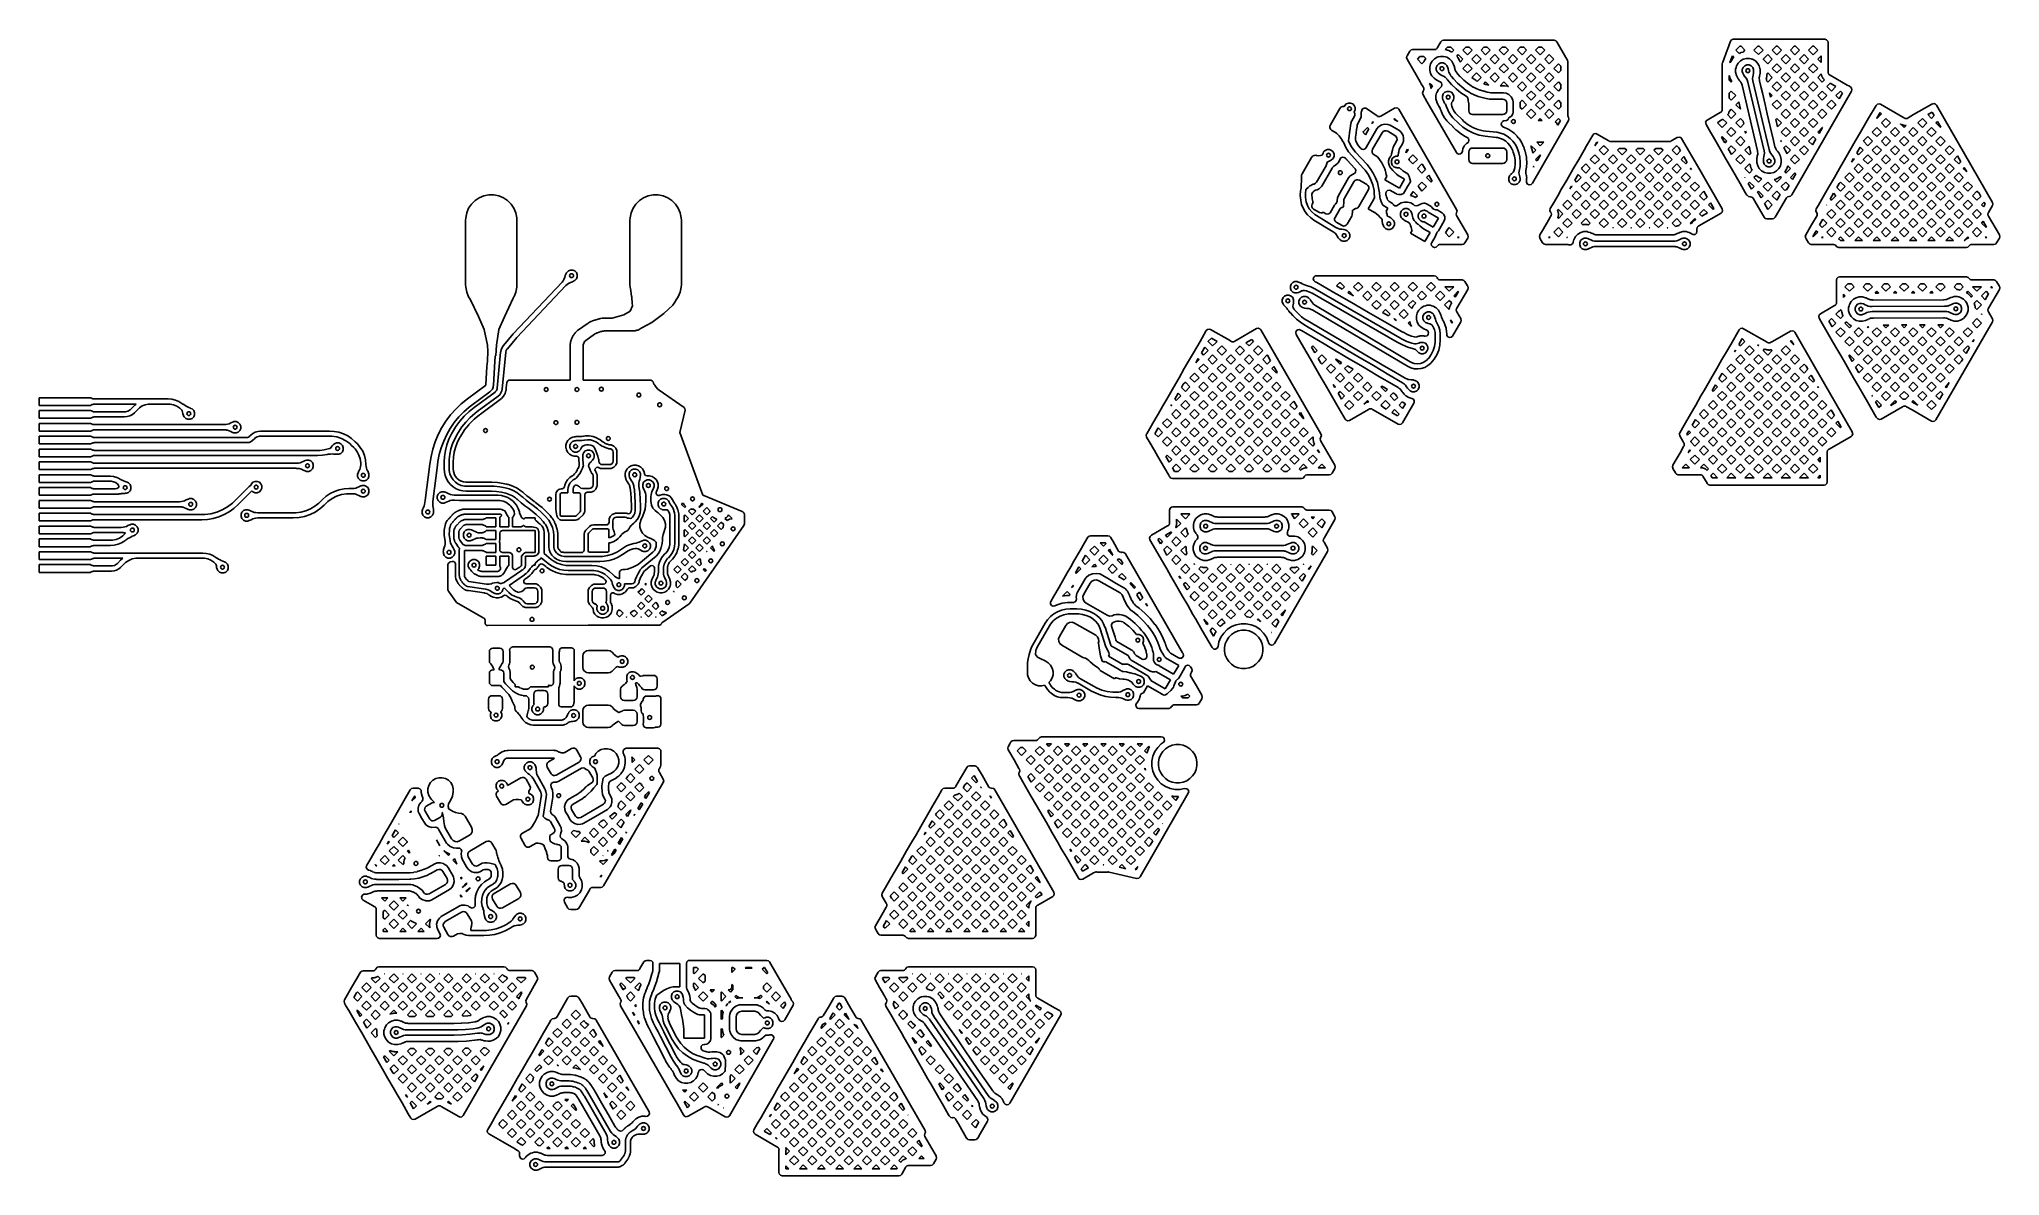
# Model space of a CAD drawing. Extents: x 121.6 to 197.9, y -113.4 to -69.2.
import ezdxf

# ---------------------------------------------------------------- set-up
doc = ezdxf.new("R2010")
doc.units = 0
doc.layers.add('BLACK', color=7, linetype='CONTINUOUS')

msp = doc.modelspace()

# ---------------------------------------------------------------- linework, layer by layer
at = {"layer": 'BLACK', "linetype": 'CONTINUOUS'}
for p, q in [((176.015076, -69.521936), (176.106418, -69.363729)), ((176.106418, -69.363729), (176.144655, -69.297499)), ((176.144655, -69.297499), (176.195222, -69.249284)), ((176.195222, -69.249284), (176.252042, -69.2355)), ((176.252042, -69.2355), (180.557067, -69.2355)), ((180.557067, -69.2355), (180.624106, -69.255185)), ((180.624106, -69.255185), (180.664491, -69.297564)), ((180.664491, -69.297564), (181.01209, -69.900465)), ((187.301897, -69.592447), (187.419096, -69.276209)), ((187.419096, -69.276209), (187.46085, -69.220188)), ((187.46085, -69.220188), (187.526264, -69.195635)), ((187.526264, -69.195635), (187.535368, -69.1953)), ((187.535368, -69.1953), (191.099004, -69.1953)), ((191.099004, -69.1953), (191.166043, -69.214985)), ((191.166043, -69.214985), (191.211798, -69.267789)), ((191.211798, -69.267789), (191.223003, -69.319299)), ((191.223003, -69.319299), (191.223003, -69.888938)), ((174.812448, -69.900465), (174.825068, -69.857486)), ((174.82892, -69.968362), (174.812448, -69.900465)), ((174.825068, -69.857486), (174.82892, -69.844367)), ((174.82892, -69.844367), (174.934873, -69.660851)), ((174.832629, -69.974786), (174.82892, -69.968362)), ((175.340187, -70.853902), (174.832629, -69.974786)), ((174.934873, -69.660851), (174.98544, -69.612636)), ((174.98544, -69.612636), (175.04226, -69.598852)), ((175.04226, -69.598852), (175.881858, -69.598852)), ((175.334618, -69.871852), (175.231683, -69.974786)), ((175.231683, -69.974786), (175.409874, -70.152977)), ((175.485132, -69.871852), (175.334618, -69.871852)), ((175.409874, -70.152977), (175.485463, -70.077388)), ((175.555414, -69.942134), (175.485132, -69.871852)), ((175.485463, -70.077388), (175.485524, -70.077163)), ((175.485524, -70.077163), (175.487875, -70.069411)), ((175.487875, -70.069411), (175.488401, -70.067861)), ((175.488401, -70.067861), (175.491262, -70.060259)), ((175.491262, -70.060259), (175.498108, -70.04373)), ((175.498108, -70.04373), (175.50146, -70.036332)), ((175.50146, -70.036332), (175.502184, -70.034864)), ((175.502184, -70.034864), (175.506006, -70.027713)), ((175.506006, -70.027713), (175.555414, -69.942134)), ((175.730702, -70.216931), (175.7145, -70.277399)), ((175.746905, -70.156463), (175.730702, -70.216931)), ((175.809504, -70.048037), (175.746905, -70.156463)), ((175.809506, -70.048034), (175.809504, -70.048037)), ((175.898034, -69.959506), (175.809506, -70.048034)), ((175.881858, -69.598852), (175.898043, -69.599913)), ((175.898037, -69.959504), (175.898034, -69.959506)), ((176.006463, -69.896905), (175.898037, -69.959504)), ((175.898043, -69.599913), (175.899232, -69.600069)), ((175.899232, -69.600069), (175.906581, -69.601037)), ((175.906581, -69.601037), (175.906586, -69.601035)), ((175.906586, -69.601035), (175.914951, -69.600488)), ((175.914951, -69.600488), (175.923005, -69.598885)), ((175.923005, -69.598885), (175.923171, -69.598852)), ((175.923171, -69.598852), (175.923176, -69.598852)), ((175.923176, -69.598852), (175.931123, -69.595559)), ((175.931123, -69.595559), (175.946485, -69.590344)), ((175.946485, -69.590344), (175.954807, -69.588115)), ((175.954807, -69.588115), (175.95481, -69.588112)), ((175.95481, -69.588112), (175.962324, -69.584407)), ((175.962324, -69.584407), (175.969294, -69.579749)), ((175.969294, -69.579749), (175.969302, -69.579746)), ((175.969302, -69.579746), (175.975387, -69.573659)), ((175.969323, -70.296105), (176.002919, -70.214997)), ((175.975387, -69.573659), (175.987582, -69.562965)), ((175.987582, -69.562965), (175.994416, -69.557722)), ((175.994416, -69.557722), (175.994419, -69.557715)), ((175.994419, -69.557715), (175.999945, -69.551415)), ((175.999945, -69.551415), (176.004599, -69.544448)), ((176.002919, -70.214997), (176.064997, -70.152919)), ((176.004599, -69.544448), (176.004606, -69.544442)), ((176.004606, -69.544442), (176.007901, -69.536485)), ((176.046775, -69.886103), (176.006463, -69.896905)), ((176.007901, -69.536485), (176.015076, -69.521936)), ((176.127399, -69.8645), (176.046775, -69.886103)), ((176.064997, -70.152919), (176.146105, -70.119323)), ((176.252601, -69.8645), (176.127399, -69.8645)), ((176.146105, -70.119323), (176.233895, -70.119323)), ((176.233895, -70.119323), (176.315003, -70.152919)), ((176.333224, -69.886103), (176.252601, -69.8645)), ((176.315003, -70.152919), (176.377081, -70.214997)), ((176.406491, -69.5085), (176.316105, -69.598885)), ((176.316105, -69.598885), (176.452835, -69.635523)), ((176.373537, -69.896905), (176.333224, -69.886103)), ((176.481964, -69.959505), (176.373536, -69.896905)), ((176.373536, -69.896905), (176.373537, -69.896905)), ((176.377081, -70.214997), (176.395146, -70.25861)), ((176.538821, -69.5085), (176.406491, -69.5085)), ((176.452835, -69.635523), (176.460589, -69.637875)), ((176.460589, -69.637875), (176.462139, -69.638401)), ((176.462139, -69.638401), (176.469741, -69.641262)), ((176.469741, -69.641262), (176.48627, -69.648108)), ((176.570495, -70.048036), (176.481964, -69.959505)), ((176.48627, -69.648108), (176.493668, -69.65146)), ((176.493668, -69.65146), (176.495136, -69.652184)), ((176.495136, -69.652184), (176.502287, -69.656006)), ((176.502287, -69.656006), (176.573976, -69.697395)), ((176.650846, -69.620525), (176.538821, -69.5085)), ((176.570496, -70.048038), (176.570495, -70.048036)), ((176.570499, -70.048042), (176.570496, -70.048038)), ((176.629857, -70.150855), (176.570499, -70.048042)), ((176.573976, -69.697395), (176.650845, -69.620526)), ((176.633095, -70.156464), (176.629857, -70.150855)), ((176.633095, -70.156467), (176.633095, -70.156464)), ((176.635079, -70.161254), (176.633095, -70.156467)), ((176.637325, -70.166072), (176.635079, -70.161254)), ((176.640681, -70.174595), (176.637325, -70.166072)), ((176.640882, -70.175129), (176.640681, -70.174595)), ((176.640907, -70.175194), (176.640882, -70.175129)), ((176.6433, -70.181796), (176.640907, -70.175194)), ((176.671985, -70.26445), (176.6433, -70.181796)), ((176.650845, -69.620526), (176.650846, -69.620525)), ((176.826917, -69.796595), (176.766024, -69.857486)), ((176.766024, -69.857486), (176.76986, -69.861322)), ((176.76986, -69.861322), (176.775395, -69.86723)), ((176.775395, -69.86723), (176.776474, -69.86846)), ((176.776474, -69.86846), (176.781631, -69.874743)), ((176.781631, -69.874743), (176.792524, -69.888938)), ((176.792524, -69.888938), (176.797267, -69.895558)), ((176.797267, -69.895558), (176.798176, -69.896919)), ((176.798176, -69.896919), (176.802447, -69.903789)), ((176.802447, -69.903789), (176.873994, -70.027713)), ((177.005108, -69.974786), (176.826917, -69.796595)), ((176.873994, -70.027713), (176.877832, -70.034895)), ((176.877832, -70.034895), (176.878556, -70.036364)), ((176.878556, -70.036364), (176.881897, -70.043742)), ((176.881897, -70.043742), (176.885227, -70.051784)), ((176.885227, -70.051784), (176.886479, -70.054351)), ((176.886479, -70.054351), (176.887023, -70.055545)), ((176.887023, -70.055545), (176.889563, -70.061531)), ((176.889563, -70.061531), (176.895074, -70.075529)), ((176.895074, -70.075529), (176.895684, -70.07711)), ((176.895684, -70.07711), (176.896629, -70.07961)), ((176.896629, -70.07961), (176.897222, -70.081212)), ((176.897222, -70.081212), (176.89761, -70.082283)), ((176.89761, -70.082283), (177.005108, -69.974786)), ((177.181176, -70.150855), (177.002985, -70.329046)), ((177.115012, -69.5085), (177.002986, -69.620526)), ((177.002986, -69.620526), (177.181177, -69.798717)), ((177.247342, -69.5085), (177.115012, -69.5085)), ((177.359368, -70.329047), (177.181176, -70.150855)), ((177.181177, -69.798717), (177.359368, -69.620526)), ((177.359368, -69.620526), (177.247342, -69.5085)), ((177.535437, -69.796594), (177.357246, -69.974786)), ((177.357246, -69.974786), (177.535437, -70.152977)), ((177.713629, -69.974786), (177.535437, -69.796594)), ((177.535437, -70.152977), (177.713629, -69.974786)), ((177.823533, -69.5085), (177.711507, -69.620526)), ((177.711507, -69.620526), (177.889698, -69.798717)), ((177.889698, -70.150855), (177.711507, -70.329047)), ((177.955863, -69.5085), (177.823533, -69.5085)), ((177.889698, -69.798717), (178.067889, -69.620526)), ((178.067889, -70.329047), (177.889698, -70.150855)), ((178.067889, -69.620526), (177.955863, -69.5085)), ((178.243958, -69.796594), (178.065767, -69.974786)), ((178.065767, -69.974786), (178.243958, -70.152977)), ((178.42215, -69.974786), (178.243958, -69.796594)), ((178.243958, -70.152977), (178.42215, -69.974786)), ((178.532054, -69.5085), (178.420028, -69.620526)), ((178.420028, -69.620526), (178.598219, -69.798717)), ((178.598219, -70.150855), (178.420028, -70.329047)), ((178.664384, -69.5085), (178.532054, -69.5085)), ((178.598219, -69.798717), (178.77641, -69.620526)), ((178.77641, -70.329047), (178.598219, -70.150855)), ((178.77641, -69.620526), (178.664384, -69.5085)), ((178.952479, -69.796594), (178.774288, -69.974786)), ((178.774288, -69.974786), (178.952479, -70.152977)), ((179.130671, -69.974786), (178.952479, -69.796594)), ((178.952479, -70.152977), (179.130671, -69.974786)), ((179.240575, -69.5085), (179.128549, -69.620526)), ((179.128549, -69.620526), (179.30674, -69.798717)), ((179.30674, -70.150855), (179.128549, -70.329047)), ((179.372905, -69.5085), (179.240575, -69.5085)), ((179.30674, -69.798717), (179.484931, -69.620526)), ((179.484931, -70.329047), (179.30674, -70.150855)), ((179.484931, -69.620526), (179.372905, -69.5085)), ((179.661, -69.796594), (179.482809, -69.974786)), ((179.482809, -69.974786), (179.661, -70.152977)), ((179.839192, -69.974786), (179.661, -69.796594)), ((179.661, -70.152977), (179.839192, -69.974786)), ((179.949096, -69.5085), (179.83707, -69.620526)), ((179.83707, -69.620526), (180.015261, -69.798717)), ((180.015261, -70.150855), (179.83707, -70.329047)), ((180.081426, -69.5085), (179.949096, -69.5085)), ((180.015261, -69.798717), (180.193452, -69.620526)), ((180.193452, -70.329047), (180.015261, -70.150855)), ((180.193452, -69.620526), (180.081426, -69.5085)), ((180.369521, -69.796594), (180.19133, -69.974786)), ((180.19133, -69.974786), (180.369521, -70.152977)), ((180.547713, -69.974786), (180.369521, -69.796594)), ((180.369521, -70.152977), (180.547713, -69.974786)), ((180.723782, -70.150855), (180.545591, -70.329047)), ((180.8215, -70.248573), (180.723782, -70.150855)), ((181.01209, -69.900465), (181.077925, -70.014653)), ((181.077925, -70.014653), (181.0945, -70.076588)), ((181.0945, -70.076588), (181.0945, -72.143644)), ((187.10375, -70.149344), (187.111478, -70.106253)), ((187.10375, -70.356399), (187.10375, -70.149344)), ((187.111478, -70.106253), (187.112934, -70.102324)), ((187.112934, -70.102324), (187.120362, -70.082283)), ((187.120362, -70.082283), (187.291491, -69.620526)), ((187.291491, -69.620526), (187.301897, -69.592447)), ((187.500442, -69.842305), (187.404078, -70.102324)), ((187.404078, -70.102324), (187.414031, -70.112277)), ((187.414031, -70.112277), (187.417006, -70.106713)), ((187.417006, -70.106713), (187.488552, -69.98279)), ((187.488552, -69.98279), (187.492824, -69.975919)), ((187.492824, -69.975919), (187.493733, -69.974558)), ((187.493733, -69.974558), (187.498476, -69.967938)), ((187.498476, -69.967938), (187.509369, -69.953743)), ((187.559799, -69.901662), (187.500442, -69.842305)), ((187.509369, -69.953743), (187.514526, -69.94746)), ((187.514526, -69.94746), (187.515605, -69.94623)), ((187.515605, -69.94623), (187.52114, -69.940322)), ((187.52114, -69.940322), (187.559799, -69.901662)), ((187.783027, -69.4683), (187.630801, -69.620526)), ((187.630801, -69.620526), (187.761178, -69.750903)), ((187.720504, -70.127037), (187.657905, -70.235463)), ((187.720506, -70.127034), (187.720504, -70.127037)), ((187.809034, -70.038506), (187.720506, -70.127034)), ((187.761178, -69.750903), (187.788713, -69.735006)), ((187.834957, -69.4683), (187.783027, -69.4683)), ((187.788713, -69.735006), (187.795864, -69.731184)), ((187.795864, -69.731184), (187.797332, -69.73046)), ((187.797332, -69.73046), (187.80473, -69.727108)), ((187.80473, -69.727108), (187.821259, -69.720262)), ((187.809037, -70.038504), (187.809034, -70.038506)), ((187.917463, -69.975905), (187.809037, -70.038504)), ((187.821259, -69.720262), (187.828861, -69.717401)), ((187.828861, -69.717401), (187.830411, -69.716875)), ((187.830411, -69.716875), (187.838164, -69.714524)), ((187.987182, -69.620525), (187.834957, -69.4683)), ((187.838164, -69.714524), (187.913323, -69.694383)), ((187.913323, -69.694383), (187.987181, -69.620526)), ((187.978669, -69.959505), (187.917463, -69.975905)), ((187.975997, -70.231919), (188.057105, -70.198323)), ((188.038399, -69.9435), (187.978669, -69.959505)), ((187.987181, -69.620526), (187.987182, -69.620525)), ((188.163601, -69.9435), (188.038399, -69.9435)), ((188.057105, -70.198323), (188.144895, -70.198323)), ((188.144895, -70.198323), (188.226003, -70.231919)), ((188.223331, -69.959505), (188.163601, -69.9435)), ((188.248269, -69.966187), (188.223331, -69.959505)), ((188.284537, -69.975905), (188.248269, -69.966187)), ((188.392964, -70.038505), (188.284536, -69.975905)), ((188.284536, -69.975905), (188.284537, -69.975905)), ((188.491548, -69.4683), (188.339322, -69.620526)), ((188.339322, -69.620526), (188.509145, -69.790349)), ((188.481495, -70.127036), (188.392964, -70.038505)), ((188.544095, -70.235464), (188.481495, -70.127036)), ((188.543478, -69.4683), (188.491548, -69.4683)), ((188.509145, -69.790349), (188.519755, -69.796474)), ((188.519755, -69.796474), (188.695704, -69.620526)), ((188.695704, -69.620526), (188.543478, -69.4683)), ((188.871773, -69.796594), (188.70218, -69.966187)), ((188.70218, -69.966187), (188.703524, -69.967938)), ((188.703524, -69.967938), (188.708267, -69.974558)), ((188.708267, -69.974558), (188.709176, -69.975919)), ((188.709176, -69.975919), (188.713448, -69.98279)), ((188.713448, -69.98279), (188.729651, -70.010855)), ((188.729651, -70.010855), (188.871773, -70.152977)), ((189.049965, -69.974786), (188.871773, -69.796594)), ((188.871773, -70.152977), (189.049965, -69.974786)), ((189.200069, -69.4683), (189.047843, -69.620526)), ((189.047843, -69.620526), (189.226034, -69.798717)), ((189.226034, -70.150855), (189.047843, -70.329047)), ((189.251999, -69.4683), (189.200069, -69.4683)), ((189.226034, -69.798717), (189.404225, -69.620526)), ((189.404225, -70.329047), (189.226034, -70.150855)), ((189.404225, -69.620526), (189.251999, -69.4683)), ((189.580294, -69.796594), (189.402103, -69.974786)), ((189.402103, -69.974786), (189.580294, -70.152977)), ((189.758486, -69.974786), (189.580294, -69.796594)), ((189.580294, -70.152977), (189.758486, -69.974786)), ((189.90859, -69.4683), (189.756364, -69.620526)), ((189.756364, -69.620526), (189.934555, -69.798717)), ((189.934555, -70.150855), (189.756364, -70.329047)), ((189.96052, -69.4683), (189.90859, -69.4683)), ((189.934555, -69.798717), (190.112746, -69.620526)), ((190.112746, -70.329047), (189.934555, -70.150855)), ((190.112746, -69.620526), (189.96052, -69.4683)), ((190.288815, -69.796594), (190.110624, -69.974786)), ((190.110624, -69.974786), (190.288815, -70.152977)), ((190.467007, -69.974786), (190.288815, -69.796594)), ((190.288815, -70.152977), (190.467007, -69.974786)), ((190.617111, -69.4683), (190.464885, -69.620526)), ((190.464885, -69.620526), (190.643076, -69.798717)), ((190.643076, -70.150855), (190.464885, -70.329047)), ((190.669041, -69.4683), (190.617111, -69.4683)), ((190.643076, -69.798717), (190.821267, -69.620526)), ((190.821267, -70.329047), (190.643076, -70.150855)), ((190.821267, -69.620526), (190.669041, -69.4683)), ((190.950003, -69.843928), (190.819145, -69.974786)), ((190.819145, -69.974786), (190.950003, -70.105644)), ((190.950003, -70.105644), (190.950003, -69.843928)), ((191.223003, -69.888938), (191.223003, -70.458466)), ((175.381982, -70.926294), (175.340187, -70.853902)), ((175.456349, -71.055102), (175.381982, -70.926294)), ((175.706703, -70.916807), (175.697216, -70.926294)), ((175.697216, -70.926294), (175.726482, -70.976985)), ((175.778328, -70.976078), (175.706703, -70.916807)), ((175.7145, -70.277399), (175.7145, -70.402601)), ((175.7145, -70.402601), (175.746905, -70.523536)), ((175.726482, -70.976985), (175.732034, -70.987791)), ((175.732034, -70.987791), (175.733048, -70.990028)), ((175.733048, -70.990028), (175.737529, -71.001367)), ((175.746905, -70.523536), (175.799751, -70.61507)), ((175.780775, -70.978052), (175.778328, -70.976078)), ((175.783789, -70.98042), (175.780775, -70.978052)), ((175.786357, -70.982384), (175.783789, -70.98042)), ((175.810498, -71.000353), (175.786357, -70.982384)), ((175.799751, -70.61507), (175.809504, -70.631962)), ((175.809504, -70.631962), (175.809506, -70.631965)), ((175.809506, -70.631965), (175.856893, -70.679352)), ((175.856893, -70.679352), (175.865386, -70.688761)), ((175.865386, -70.688761), (175.877869, -70.704099)), ((175.877869, -70.704099), (175.877872, -70.704102)), ((175.877872, -70.704102), (175.880209, -70.706036)), ((175.880209, -70.706036), (175.950901, -70.764535)), ((175.950901, -70.764535), (175.950908, -70.76454)), ((175.950908, -70.76454), (175.950909, -70.764541)), ((175.950909, -70.764541), (175.950915, -70.764546)), ((175.950915, -70.764546), (175.971958, -70.780209)), ((175.969323, -70.383895), (175.969323, -70.296105)), ((176.002919, -70.465003), (175.969323, -70.383895)), ((175.971958, -70.780209), (175.971963, -70.780212)), ((175.971963, -70.780212), (175.971968, -70.780216)), ((175.971968, -70.780216), (175.973967, -70.78155)), ((175.973967, -70.78155), (175.996561, -70.795001)), ((175.996561, -70.795001), (176.065352, -70.831297)), ((176.036734, -70.498818), (176.002919, -70.465003)), ((176.036573, -70.499344), (176.036734, -70.498818)), ((176.040762, -70.507259), (176.036573, -70.499344)), ((176.113792, -70.567693), (176.040762, -70.507259)), ((176.065352, -70.831297), (176.07451, -70.835897)), ((176.07451, -70.835897), (176.07535, -70.836298)), ((176.07535, -70.836298), (176.084541, -70.840465)), ((176.084541, -70.840465), (176.115811, -70.853903)), ((176.115791, -70.569027), (176.113792, -70.567693)), ((176.184582, -70.605323), (176.115791, -70.569027)), ((176.115811, -70.853903), (176.169631, -70.898457)), ((176.169631, -70.898457), (176.19082, -70.965036)), ((176.19082, -70.965036), (176.172649, -71.032502)), ((176.185422, -70.605724), (176.184582, -70.605323)), ((176.249263, -70.63316), (176.185422, -70.605724)), ((176.249275, -70.633166), (176.249263, -70.63316)), ((176.315123, -70.674176), (176.249275, -70.633166)), ((176.315127, -70.674178), (176.315123, -70.674176)), ((176.315128, -70.674179), (176.315127, -70.674178)), ((176.382743, -70.743813), (176.315128, -70.674179)), ((176.384915, -70.744878), (176.382743, -70.743813)), ((176.40681, -70.77234), (176.384915, -70.744878)), ((176.395146, -70.25861), (176.395393, -70.258612)), ((176.395393, -70.258612), (176.401698, -70.264971)), ((176.401698, -70.264971), (176.401923, -70.265566)), ((176.401923, -70.265566), (176.430608, -70.34822)), ((176.406804, -70.772347), (176.406811, -70.772341)), ((176.56595, -70.955591), (176.406804, -70.772347)), ((176.406811, -70.772341), (176.40681, -70.77234)), ((176.430608, -70.34822), (176.430952, -70.349412)), ((176.430952, -70.349412), (176.447324, -70.419978)), ((176.447324, -70.419978), (176.462263, -70.481114)), ((176.462263, -70.481114), (176.462264, -70.481119)), ((176.462264, -70.481119), (176.490382, -70.545507)), ((176.490382, -70.545507), (176.540303, -70.617755)), ((176.540303, -70.617755), (176.540655, -70.619395)), ((176.540655, -70.619395), (176.56319, -70.647659)), ((176.56319, -70.647659), (176.563241, -70.647739)), ((176.563241, -70.647739), (176.63367, -70.736045)), ((176.739923, -71.124823), (176.56595, -70.955591)), ((176.63367, -70.736045), (176.788967, -70.900366)), ((176.671989, -70.264464), (176.671985, -70.26445)), ((176.676089, -70.277372), (176.671989, -70.264464)), ((176.676439, -70.278585), (176.676089, -70.277372)), ((176.679841, -70.291664), (176.676439, -70.278585)), ((176.688513, -70.329046), (176.679841, -70.291664)), ((176.695706, -70.360052), (176.688513, -70.329046)), ((176.696, -70.361291), (176.695706, -70.360052)), ((176.702694, -70.388686), (176.696, -70.361291)), ((176.70947, -70.408774), (176.702694, -70.388686)), ((176.709798, -70.409525), (176.70947, -70.408774)), ((176.721449, -70.430462), (176.709798, -70.409525)), ((176.746414, -70.466592), (176.721449, -70.430462)), ((176.750504, -70.472511), (176.746414, -70.466592)), ((176.750505, -70.472513), (176.750504, -70.472511)), ((176.750779, -70.473145), (176.750505, -70.472513)), ((176.751429, -70.474179), (176.750779, -70.473145)), ((176.75346, -70.477839), (176.751429, -70.474179)), ((176.753662, -70.477726), (176.75346, -70.477839)), ((176.770968, -70.505226), (176.753662, -70.477726)), ((176.889946, -70.642218), (176.770968, -70.505226)), ((176.788967, -70.900366), (176.957514, -71.051066)), ((176.897104, -70.649791), (176.889946, -70.642218)), ((176.931559, -70.683307), (176.897104, -70.649791)), ((177.036461, -70.785352), (176.931559, -70.683307)), ((177.002985, -70.329046), (177.181177, -70.507238)), ((177.04423, -70.792299), (177.036461, -70.785352)), ((177.106265, -70.843241), (177.04423, -70.792299)), ((177.194475, -70.915676), (177.106265, -70.843241)), ((177.181177, -70.507238), (177.359368, -70.329047)), ((177.202795, -70.921942), (177.194475, -70.915676)), ((177.219343, -70.933347), (177.202795, -70.921942)), ((177.325485, -71.0065), (177.219343, -70.933347)), ((177.535437, -70.505115), (177.357246, -70.683307)), ((177.357246, -70.683307), (177.400765, -70.726826)), ((177.400765, -70.726826), (177.515641, -70.805998)), ((177.515641, -70.805998), (177.515994, -70.806132)), ((177.515994, -70.806132), (177.520775, -70.808053)), ((177.520775, -70.808053), (177.521737, -70.808463)), ((177.521737, -70.808463), (177.526485, -70.810606)), ((177.526485, -70.810606), (177.567008, -70.829926)), ((177.713628, -70.683306), (177.535437, -70.505115)), ((177.567008, -70.829926), (177.713627, -70.683307)), ((177.711507, -70.329047), (177.889698, -70.507238)), ((177.713627, -70.683307), (177.713628, -70.683306)), ((177.889697, -70.859376), (177.815726, -70.933347)), ((177.815726, -70.933347), (177.895946, -70.958998)), ((178.018233, -70.987911), (177.889697, -70.859376)), ((177.889698, -70.507238), (178.067889, -70.329047)), ((177.895946, -70.958998), (178.010727, -70.98669)), ((178.010727, -70.98669), (178.018233, -70.987911)), ((178.243958, -70.505115), (178.065767, -70.683307)), ((178.065767, -70.683307), (178.243958, -70.861498)), ((178.42215, -70.683307), (178.243958, -70.505115)), ((178.243958, -70.861498), (178.42215, -70.683307)), ((178.420028, -70.329047), (178.598219, -70.507238)), ((178.598219, -70.859376), (178.451096, -71.0065)), ((178.598219, -70.507238), (178.77641, -70.329047)), ((178.775431, -71.036588), (178.598219, -70.859376)), ((178.952479, -70.505115), (178.774288, -70.683307)), ((178.774288, -70.683307), (178.952479, -70.861498)), ((179.130671, -70.683307), (178.952479, -70.505115)), ((178.952479, -70.861498), (179.130671, -70.683307)), ((179.128549, -70.329047), (179.30674, -70.507238)), ((179.30674, -70.859376), (179.128549, -71.037568)), ((179.30674, -70.507238), (179.484931, -70.329047)), ((179.484931, -71.037568), (179.30674, -70.859376)), ((179.661, -70.505115), (179.482809, -70.683307)), ((179.482809, -70.683307), (179.661, -70.861498)), ((179.839192, -70.683307), (179.661, -70.505115)), ((179.661, -70.861498), (179.839192, -70.683307)), ((179.83707, -70.329047), (180.015261, -70.507238)), ((180.015261, -70.859376), (179.83707, -71.037568)), ((180.015261, -70.507238), (180.193452, -70.329047)), ((180.193452, -71.037568), (180.015261, -70.859376)), ((180.369521, -70.505115), (180.19133, -70.683307)), ((180.19133, -70.683307), (180.369521, -70.861498)), ((180.547713, -70.683307), (180.369521, -70.505115)), ((180.369521, -70.861498), (180.547713, -70.683307)), ((180.545591, -70.329047), (180.723782, -70.507238)), ((180.723782, -70.859376), (180.545591, -71.037568)), ((180.723782, -70.507238), (180.8215, -70.40952)), ((180.8215, -70.957094), (180.723782, -70.859376)), ((180.8215, -70.40952), (180.8215, -70.248573)), ((180.8215, -71.118041), (180.8215, -70.957094)), ((187.10375, -70.783517), (187.10375, -70.356399)), ((187.10375, -71.291618), (187.10375, -70.783517)), ((187.396523, -70.681835), (187.37675, -70.608043)), ((187.37675, -70.608043), (187.37675, -70.783517)), ((187.37675, -70.783517), (187.454731, -70.861498)), ((187.398875, -70.689589), (187.396523, -70.681835)), ((187.399401, -70.691139), (187.398875, -70.689589)), ((187.402263, -70.698743), (187.399401, -70.691139)), ((187.409109, -70.715271), (187.402263, -70.698743)), ((187.41246, -70.722667), (187.409109, -70.715271)), ((187.413184, -70.724135), (187.41246, -70.722667)), ((187.41696, -70.731199), (187.413184, -70.724135)), ((187.420835, -70.74093), (187.41696, -70.731199)), ((187.4232, -70.746473), (187.420835, -70.74093)), ((187.423709, -70.74759), (187.4232, -70.746473)), ((187.426396, -70.75312), (187.423709, -70.74759)), ((187.472988, -70.843241), (187.426396, -70.75312)), ((187.454731, -70.861498), (187.472988, -70.843241)), ((187.642846, -70.291664), (187.6255, -70.356399)), ((187.6255, -70.356399), (187.6255, -70.481601)), ((187.6255, -70.481601), (187.657905, -70.602536)), ((187.657905, -70.235463), (187.642846, -70.291664)), ((187.657905, -70.602536), (187.657907, -70.602539)), ((187.657907, -70.602539), (187.660513, -70.607053)), ((187.660513, -70.607053), (187.669484, -70.628141)), ((187.669484, -70.628141), (187.669731, -70.628043)), ((187.669731, -70.628043), (187.671984, -70.633701)), ((187.671984, -70.633701), (187.709381, -70.706036)), ((187.709381, -70.706036), (187.714482, -70.715903)), ((187.714482, -70.715903), (187.723059, -70.730826)), ((187.723059, -70.730826), (187.725825, -70.735637)), ((187.725825, -70.735637), (187.726935, -70.737384)), ((187.726935, -70.737384), (187.734284, -70.747884)), ((187.734284, -70.747884), (187.739919, -70.755935)), ((187.739919, -70.755935), (187.762512, -70.785352)), ((187.762512, -70.785352), (187.786307, -70.816335)), ((187.786307, -70.816335), (187.790656, -70.821842)), ((187.790656, -70.821842), (187.791035, -70.822309)), ((187.791035, -70.822309), (187.794884, -70.826919)), ((187.794884, -70.826919), (187.795415, -70.827555)), ((187.795415, -70.827555), (187.806477, -70.840451)), ((187.806477, -70.840451), (187.819687, -70.855852)), ((187.819687, -70.855852), (187.831245, -70.871713)), ((187.831245, -70.871713), (187.831822, -70.872653)), ((187.831822, -70.872653), (187.84384, -70.898491)), ((187.84384, -70.898491), (187.859636, -70.946124)), ((187.859636, -70.946124), (187.859639, -70.946131)), ((187.859639, -70.946131), (187.860824, -70.948331)), ((187.860824, -70.948331), (187.872371, -70.978795)), ((187.872371, -70.978795), (188.473801, -73.541062)), ((187.880323, -70.375105), (187.913919, -70.293997)), ((187.880323, -70.462895), (187.880323, -70.375105)), ((187.898582, -70.506978), (187.880323, -70.462895)), ((187.898192, -70.507441), (187.898582, -70.506978)), ((187.898947, -70.516363), (187.898192, -70.507441)), ((187.941445, -70.598566), (187.898947, -70.516363)), ((187.913919, -70.293997), (187.975997, -70.231919)), ((187.942553, -70.600309), (187.941445, -70.598566)), ((187.986948, -70.658114), (187.942553, -70.600309)), ((187.988948, -70.660718), (187.986948, -70.658114)), ((187.989346, -70.661208), (187.988948, -70.660718)), ((188.018583, -70.695293), (187.989346, -70.661208)), ((188.033212, -70.712348), (188.018583, -70.695293)), ((188.033213, -70.712351), (188.033212, -70.712348)), ((188.033217, -70.712355), (188.033213, -70.712351)), ((188.072527, -70.776375), (188.033217, -70.712355)), ((188.072531, -70.776382), (188.072527, -70.776375)), ((188.102152, -70.86571), (188.072531, -70.776382)), ((188.103553, -70.867485), (188.102152, -70.86571)), ((188.72986, -73.535735), (188.103553, -70.867485)), ((188.226003, -70.231919), (188.288081, -70.293997)), ((188.288962, -70.658124), (188.284831, -70.730163)), ((188.284831, -70.730163), (188.284831, -70.730168)), ((188.284831, -70.730168), (188.298579, -70.819461)), ((188.288081, -70.293997), (188.321677, -70.375105)), ((188.288964, -70.658114), (188.288962, -70.658124)), ((188.303355, -70.595025), (188.288964, -70.658114)), ((188.298579, -70.819461), (188.298138, -70.82126)), ((188.298138, -70.82126), (188.924447, -73.489516)), ((188.303397, -70.594831), (188.303355, -70.595025)), ((188.318634, -70.522394), (188.303397, -70.594831)), ((188.318856, -70.520805), (188.318634, -70.522394)), ((188.325125, -70.431465), (188.318856, -70.520805)), ((188.321677, -70.375105), (188.321677, -70.422372)), ((188.321677, -70.422372), (188.321763, -70.422409)), ((188.321763, -70.422409), (188.325154, -70.430697)), ((188.325154, -70.430697), (188.325125, -70.431465)), ((188.542202, -70.704838), (188.542225, -70.704438)), ((188.542791, -70.717199), (188.542202, -70.704838)), ((188.542225, -70.704438), (188.545127, -70.683977)), ((188.543441, -70.730825), (188.542791, -70.717199)), ((188.551103, -70.780581), (188.543441, -70.730825)), ((188.569171, -70.329047), (188.544095, -70.235464)), ((188.545127, -70.683977), (188.552444, -70.651902)), ((188.551033, -70.782176), (188.551103, -70.780581)), ((188.55141, -70.786207), (188.551033, -70.782176)), ((188.551436, -70.786667), (188.55141, -70.786207)), ((188.551453, -70.786666), (188.551436, -70.786667)), ((188.554194, -70.815926), (188.551453, -70.786666)), ((188.552444, -70.651902), (188.552457, -70.651846)), ((188.552457, -70.651846), (188.55307, -70.649087)), ((188.55307, -70.649087), (188.553112, -70.648893)), ((188.553112, -70.648893), (188.553425, -70.647424)), ((188.553425, -70.647424), (188.568662, -70.574987)), ((188.606219, -71.037568), (188.554194, -70.815926)), ((188.568662, -70.574987), (188.571676, -70.557747)), ((188.5765, -70.3564), (188.569171, -70.329047)), ((188.571676, -70.557747), (188.571898, -70.556158)), ((188.571898, -70.556158), (188.573729, -70.538689)), ((188.573729, -70.538689), (188.579998, -70.449349)), ((188.5765, -70.398505), (188.5765, -70.3564)), ((188.578779, -70.422168), (188.5765, -70.398505)), ((188.580652, -70.431804), (188.578779, -70.422168)), ((188.579998, -70.449349), (188.580443, -70.441106)), ((188.580443, -70.441106), (188.580472, -70.440338)), ((188.580472, -70.440338), (188.580652, -70.431804)), ((188.818712, -70.712156), (188.817561, -70.717199)), ((188.817561, -70.717199), (188.821944, -70.745664)), ((188.818871, -70.711452), (188.818712, -70.712156)), ((188.819663, -70.707885), (188.818871, -70.711452)), ((188.819798, -70.707269), (188.819663, -70.707885)), ((188.819977, -70.706443), (188.819798, -70.707269)), ((188.820065, -70.706036), (188.819977, -70.706443)), ((188.820469, -70.704141), (188.820065, -70.706036)), ((188.820538, -70.703811), (188.820469, -70.704141)), ((188.836341, -70.628685), (188.820538, -70.703811)), ((188.821944, -70.745664), (188.822723, -70.751706)), ((188.822723, -70.751706), (188.82285, -70.752927)), ((188.82285, -70.752927), (188.82333, -70.758989)), ((188.82333, -70.758989), (188.823961, -70.770544)), ((188.823961, -70.770544), (188.837194, -70.826919)), ((188.837145, -70.624509), (188.836341, -70.628685)), ((188.841037, -70.602241), (188.837145, -70.624509)), ((188.837194, -70.826919), (188.871773, -70.861498)), ((188.841695, -70.598056), (188.841037, -70.602241)), ((188.842625, -70.591402), (188.841695, -70.598056)), ((188.843143, -70.587169), (188.842625, -70.591402)), ((188.845509, -70.564605), (188.843143, -70.587169)), ((188.845881, -70.560353), (188.845509, -70.564605)), ((188.848095, -70.528795), (188.845881, -70.560353)), ((188.871774, -70.505116), (188.848095, -70.528795)), ((188.871773, -70.861498), (189.049965, -70.683307)), ((189.049965, -70.683307), (188.871774, -70.505116)), ((189.047843, -70.329047), (189.226034, -70.507238)), ((189.226034, -70.859376), (189.047843, -71.037568)), ((189.226034, -70.507238), (189.404225, -70.329047)), ((189.404225, -71.037568), (189.226034, -70.859376)), ((189.580294, -70.505115), (189.402103, -70.683307)), ((189.402103, -70.683307), (189.580294, -70.861498)), ((189.758486, -70.683307), (189.580294, -70.505115)), ((189.580294, -70.861498), (189.758486, -70.683307)), ((189.756364, -70.329047), (189.934555, -70.507238)), ((189.934555, -70.859376), (189.756364, -71.037568)), ((189.934555, -70.507238), (190.112746, -70.329047)), ((190.112746, -71.037568), (189.934555, -70.859376)), ((190.288815, -70.505115), (190.110624, -70.683307)), ((190.110624, -70.683307), (190.288815, -70.861498)), ((190.467007, -70.683307), (190.288815, -70.505115)), ((190.288815, -70.861498), (190.467007, -70.683307)), ((190.464885, -70.329047), (190.643076, -70.507238)), ((190.643076, -70.859376), (190.464885, -71.037568)), ((190.643076, -70.507238), (190.821267, -70.329047)), ((190.821266, -71.037567), (190.643076, -70.859376)), ((190.95428, -70.548172), (190.819145, -70.683307)), ((190.819145, -70.683307), (190.997336, -70.861498)), ((190.957869, -70.566218), (190.95428, -70.548172)), ((190.960828, -70.578034), (190.957869, -70.566218)), ((190.961541, -70.580384), (190.960828, -70.578034)), ((190.965633, -70.591822), (190.961541, -70.580384)), ((190.97034, -70.603191), (190.965633, -70.591822)), ((190.973525, -70.61507), (190.97034, -70.603191)), ((190.977246, -70.626647), (190.973525, -70.61507)), ((190.978111, -70.628945), (190.977246, -70.626647)), ((190.982949, -70.640105), (190.978111, -70.628945)), ((190.994835, -70.664208), (190.982949, -70.640105)), ((191.000735, -70.674826), (190.994835, -70.664208)), ((190.997336, -70.861498), (191.083293, -70.77554)), ((191.001088, -70.675395), (191.000735, -70.674826)), ((191.001396, -70.67597), (191.001088, -70.675395)), ((191.007659, -70.68642), (191.001396, -70.67597)), ((191.02259, -70.708764), (191.007659, -70.68642)), ((191.029845, -70.718544), (191.02259, -70.708764)), ((191.031403, -70.720442), (191.029845, -70.718544)), ((191.039564, -70.729445), (191.031403, -70.720442)), ((191.048251, -70.738133), (191.039564, -70.729445)), ((191.055734, -70.747884), (191.048251, -70.738133)), ((191.063598, -70.757153), (191.055734, -70.747884)), ((191.065277, -70.758946), (191.063598, -70.757153)), ((191.074033, -70.76742), (191.065277, -70.758946)), ((191.083293, -70.77554), (191.074033, -70.76742)), ((191.302542, -70.908431), (191.173405, -71.037567)), ((191.221942, -70.47465), (191.220818, -70.483187)), ((191.220818, -70.483187), (191.221366, -70.491558)), ((191.221366, -70.491558), (191.223002, -70.499785)), ((191.223003, -70.458466), (191.221942, -70.47465)), ((191.223002, -70.499785), (191.2263, -70.507747)), ((191.2263, -70.507747), (191.231508, -70.52309)), ((191.231508, -70.52309), (191.233738, -70.531411)), ((191.233738, -70.531411), (191.23745, -70.538938)), ((191.23745, -70.538938), (191.24211, -70.545912)), ((191.24211, -70.545912), (191.248199, -70.552001)), ((191.248199, -70.552001), (191.258892, -70.564193)), ((191.258892, -70.564193), (191.264133, -70.571023)), ((191.264133, -70.571023), (191.270444, -70.576557)), ((191.270444, -70.576557), (191.277413, -70.581214)), ((191.277413, -70.581214), (191.285373, -70.584511)), ((191.285373, -70.584511), (191.299922, -70.591686)), ((191.299922, -70.591686), (191.970414, -70.978795)), ((191.52848, -71.038876), (191.302542, -70.908431)), ((191.970414, -70.978795), (192.031027, -71.01379)), ((172.402919, -71.774997), (172.464997, -71.712919)), ((172.464997, -71.712919), (172.546105, -71.679323)), ((172.546105, -71.679323), (172.633895, -71.679323)), ((172.633895, -71.679323), (172.715003, -71.712919)), ((172.715003, -71.712919), (172.777081, -71.774997)), ((175.435541, -71.289883), (175.458394, -71.223856)), ((175.452013, -71.357782), (175.435541, -71.289883)), ((175.599797, -71.61375), (175.452013, -71.357782)), ((175.483336, -71.101844), (175.456349, -71.055102)), ((175.458394, -71.223856), (175.460996, -71.220335)), ((175.460996, -71.220335), (175.476931, -71.199569)), ((175.476931, -71.199569), (175.489853, -71.151343)), ((175.489853, -71.151343), (175.483336, -71.101844)), ((176.753113, -73.611351), (175.599797, -71.61375)), ((175.737529, -71.001367), (175.746169, -71.026822)), ((175.746169, -71.026822), (175.749507, -71.038507)), ((175.749507, -71.038507), (175.750065, -71.040899)), ((175.750065, -71.040899), (175.752246, -71.052884)), ((175.752246, -71.052884), (175.760181, -71.11316)), ((175.760181, -71.11316), (175.817552, -71.01379)), ((175.813074, -71.002219), (175.810498, -71.000353)), ((175.816205, -71.004427), (175.813074, -71.002219)), ((175.818844, -71.006238), (175.816205, -71.004427)), ((175.817552, -71.01379), (175.821249, -71.007843)), ((175.821249, -71.007843), (175.818844, -71.006238)), ((175.983412, -71.2795), (175.9545, -71.387399)), ((175.9545, -71.387399), (175.9545, -71.512601)), ((175.9545, -71.512601), (175.986905, -71.633536)), ((175.986905, -71.266463), (175.983412, -71.2795)), ((176.049504, -71.158037), (175.986905, -71.266463)), ((175.986905, -71.633536), (175.986906, -71.633538)), ((175.986906, -71.633538), (175.990015, -71.641044)), ((175.990015, -71.641044), (175.989737, -71.641159)), ((175.989737, -71.641159), (175.993591, -71.649601)), ((175.993591, -71.649601), (175.995078, -71.653898)), ((175.995078, -71.653898), (176.028995, -71.72761)), ((176.028995, -71.72761), (176.033768, -71.737425)), ((176.033768, -71.737425), (176.034235, -71.738336)), ((176.034235, -71.738336), (176.039347, -71.747803)), ((176.039347, -71.747803), (176.071985, -71.805325)), ((176.049506, -71.158034), (176.049504, -71.158037)), ((176.138039, -71.069501), (176.049506, -71.158034)), ((176.142343, -71.066199), (176.138039, -71.069501)), ((176.172649, -71.032502), (176.142343, -71.066199)), ((176.209323, -71.406105), (176.242919, -71.324997)), ((176.209323, -71.493895), (176.209323, -71.406105)), ((176.227403, -71.537546), (176.209323, -71.493895)), ((176.226842, -71.538153), (176.227403, -71.537546)), ((176.227187, -71.547101), (176.226842, -71.538153)), ((176.261106, -71.620816), (176.227187, -71.547101)), ((176.242919, -71.324997), (176.304997, -71.262919)), ((176.261559, -71.621699), (176.261106, -71.620816)), ((176.294223, -71.679266), (176.261559, -71.621699)), ((176.29441, -71.679584), (176.294223, -71.679266)), ((176.324482, -71.728895), (176.29441, -71.679584)), ((176.304997, -71.262919), (176.386105, -71.229323)), ((176.324485, -71.728901), (176.324482, -71.728895)), ((176.324489, -71.728907), (176.324485, -71.728901)), ((176.355152, -71.787951), (176.324489, -71.728907)), ((176.386105, -71.229323), (176.473895, -71.229323)), ((176.473895, -71.229323), (176.555003, -71.262919)), ((176.555003, -71.262919), (176.617081, -71.324997)), ((176.563988, -71.692972), (176.562105, -71.733449)), ((176.562105, -71.733449), (176.564166, -71.751966)), ((176.580562, -71.649811), (176.563988, -71.692969)), ((176.563988, -71.692969), (176.563988, -71.692972)), ((176.564166, -71.751966), (176.575786, -71.798297)), ((176.606617, -71.601548), (176.580562, -71.649811)), ((176.60688, -71.60103), (176.606617, -71.601548)), ((176.632577, -71.547197), (176.60688, -71.60103)), ((176.617081, -71.324997), (176.650677, -71.406105)), ((176.632813, -71.54667), (176.632577, -71.547197)), ((176.650677, -71.493895), (176.632619, -71.53749)), ((176.632619, -71.53749), (176.632842, -71.537715)), ((176.632842, -71.537715), (176.632813, -71.54667)), ((176.650677, -71.406105), (176.650677, -71.493895)), ((176.927491, -71.278849), (176.739923, -71.124823)), ((177.127322, -71.416573), (176.927491, -71.278849)), ((176.957514, -71.051066), (177.138121, -71.187081)), ((177.12733, -71.41658), (177.127322, -71.416573)), ((177.127331, -71.41658), (177.12733, -71.41658)), ((177.127331, -71.416581), (177.127331, -71.41658)), ((177.127332, -71.416581), (177.127331, -71.416581)), ((177.190085, -71.456048), (177.127332, -71.416581)), ((177.138121, -71.187081), (177.233807, -71.247279)), ((177.189539, -71.459788), (177.190085, -71.456048)), ((177.197649, -71.491877), (177.189539, -71.459788)), ((177.200396, -71.505126), (177.197649, -71.491877)), ((177.206989, -71.536918), (177.200396, -71.505126)), ((177.21272, -71.569537), (177.206989, -71.536918)), ((177.216324, -71.590038), (177.21272, -71.569537)), ((177.225662, -71.651255), (177.216324, -71.590038)), ((177.233826, -71.711852), (177.225662, -71.651255)), ((177.233807, -71.247279), (177.233808, -71.24728)), ((177.233808, -71.24728), (177.301427, -71.289807)), ((177.235, -71.714743), (177.233826, -71.711852)), ((177.235, -71.98), (177.235, -71.714743)), ((177.301427, -71.289807), (177.304186, -71.290114)), ((177.304186, -71.290114), (177.447631, -71.358507)), ((177.365027, -71.033752), (177.325485, -71.0065)), ((177.369373, -71.036615), (177.365027, -71.033752)), ((177.370888, -71.037568), (177.369373, -71.036615)), ((177.383769, -71.04567), (177.370888, -71.037568)), ((177.409489, -71.057145), (177.383769, -71.04567)), ((177.409297, -71.057654), (177.409489, -71.057145)), ((177.414146, -71.059486), (177.409297, -71.057654)), ((177.546308, -71.122499), (177.414146, -71.059486)), ((177.447631, -71.358507), (177.600473, -71.41938)), ((177.553793, -71.125769), (177.546308, -71.122499)), ((177.682743, -71.177127), (177.553793, -71.125769)), ((177.600473, -71.41938), (177.753314, -71.468253)), ((177.690858, -71.180037), (177.682743, -71.177127)), ((177.817976, -71.220684), (177.690858, -71.180037)), ((177.753314, -71.468253), (177.906156, -71.505126)), ((177.826661, -71.223117), (177.817976, -71.220684)), ((177.952159, -71.253394), (177.826661, -71.223117)), ((177.906156, -71.505126), (177.906175, -71.505129)), ((177.906175, -71.505129), (177.906179, -71.50513)), ((177.906179, -71.50513), (178.046021, -71.527888)), ((177.961322, -71.255242), (177.952159, -71.253394)), ((178.093073, -71.276684), (177.961322, -71.255242)), ((178.046021, -71.527888), (178.049435, -71.53)), ((178.049435, -71.53), (178.56, -71.53)), ((178.093132, -71.276316), (178.093073, -71.276684)), ((178.117534, -71.2795), (178.093132, -71.276316)), ((178.591519, -71.2795), (178.117534, -71.2795)), ((178.451096, -71.0065), (178.596882, -71.0065)), ((178.56, -71.53), (178.617403, -71.541418)), ((178.591524, -71.2795), (178.591519, -71.2795)), ((178.685301, -71.294352), (178.591524, -71.2795)), ((178.596882, -71.0065), (178.601687, -71.006593)), ((178.601687, -71.006593), (178.602667, -71.006631)), ((178.602667, -71.006631), (178.607585, -71.00692)), ((178.607585, -71.00692), (178.618278, -71.007761)), ((178.617403, -71.541418), (178.666066, -71.573934)), ((178.618278, -71.007761), (178.62319, -71.008246)), ((178.62319, -71.008246), (178.624166, -71.008362)), ((178.624166, -71.008362), (178.628928, -71.009022)), ((178.628928, -71.009022), (178.738619, -71.026395)), ((178.666066, -71.573934), (178.698582, -71.622597)), ((178.721517, -71.312805), (178.685301, -71.294352)), ((178.698582, -71.622597), (178.71, -71.68)), ((178.71, -71.68), (178.71, -71.98)), ((178.798342, -71.35195), (178.721517, -71.312805)), ((178.738619, -71.026395), (178.748182, -71.028297)), ((178.748182, -71.028297), (178.750093, -71.028756)), ((178.750093, -71.028756), (178.759454, -71.031397)), ((178.759454, -71.031397), (178.775431, -71.036588)), ((178.798344, -71.351952), (178.798342, -71.35195)), ((178.798347, -71.351954), (178.798344, -71.351952)), ((178.838221, -71.391828), (178.798347, -71.351954)), ((178.888045, -71.441652), (178.838221, -71.391828)), ((178.888046, -71.441654), (178.888045, -71.441652)), ((178.88805, -71.441658), (178.888046, -71.441654)), ((178.945646, -71.554696), (178.88805, -71.441658)), ((178.959342, -71.641176), (178.945646, -71.554696)), ((178.960499, -71.648482), (178.959342, -71.641176)), ((178.9605, -72.011519), (178.960499, -71.648482)), ((179.128549, -71.037568), (179.30674, -71.215759)), ((179.306739, -71.567897), (179.23346, -71.641176)), ((179.23346, -71.641176), (179.233499, -71.643119)), ((179.233499, -71.643119), (179.233499, -71.851039)), ((179.484931, -71.746089), (179.306739, -71.567897)), ((179.30674, -71.215759), (179.484931, -71.037568)), ((179.30674, -71.92428), (179.484931, -71.746089)), ((179.661, -71.213636), (179.482809, -71.391828)), ((179.482809, -71.391828), (179.661, -71.570019)), ((179.839192, -71.391828), (179.661, -71.213636)), ((179.661, -71.570019), (179.839192, -71.391828)), ((179.83707, -71.037568), (180.015261, -71.215759)), ((180.015261, -71.567897), (179.83707, -71.746089)), ((179.83707, -71.746089), (180.015261, -71.92428)), ((180.015261, -71.215759), (180.193452, -71.037568)), ((180.193452, -71.746089), (180.015261, -71.567897)), ((180.015261, -71.92428), (180.193452, -71.746089)), ((180.369521, -71.213636), (180.19133, -71.391828)), ((180.19133, -71.391828), (180.369521, -71.570019)), ((180.547713, -71.391828), (180.369521, -71.213636)), ((180.369521, -71.570019), (180.547713, -71.391828)), ((180.545591, -71.037568), (180.723782, -71.215759)), ((180.723782, -71.567897), (180.545591, -71.746089)), ((180.545591, -71.746089), (180.723782, -71.92428)), ((180.723782, -71.215759), (180.8215, -71.118041)), ((180.8215, -71.665615), (180.723782, -71.567897)), ((180.8215, -71.826562), (180.8215, -71.665615)), ((187.10375, -71.746089), (187.10375, -71.291618)), ((187.10375, -71.913345), (187.10375, -71.746089)), ((187.454731, -71.213636), (187.37675, -71.291618)), ((187.37675, -71.291618), (187.37675, -71.492038)), ((187.37675, -71.492038), (187.454731, -71.570019)), ((187.632923, -71.391828), (187.454731, -71.213636)), ((187.454731, -71.570019), (187.632923, -71.391828)), ((187.7452, -71.631689), (187.630801, -71.746089)), ((187.630801, -71.746089), (187.808992, -71.92428)), ((187.81295, -71.920321), (187.7452, -71.631689)), ((188.664782, -71.287064), (188.606219, -71.037568)), ((188.771556, -71.741954), (188.664782, -71.287064)), ((188.855681, -72.100349), (188.771556, -71.741954)), ((188.945201, -71.287064), (188.985033, -71.456759)), ((189.049965, -71.391828), (188.945201, -71.287064)), ((188.985033, -71.456759), (189.049965, -71.391828)), ((189.047843, -71.037568), (189.226034, -71.215759)), ((189.226033, -71.567897), (189.051976, -71.741954)), ((189.051976, -71.741954), (189.054511, -71.752757)), ((189.054511, -71.752757), (189.226034, -71.92428)), ((189.404225, -71.746089), (189.226033, -71.567897)), ((189.226034, -71.215759), (189.404225, -71.037568)), ((189.226034, -71.92428), (189.404225, -71.746089)), ((189.580294, -71.213636), (189.402103, -71.391828)), ((189.402103, -71.391828), (189.580294, -71.570019)), ((189.758486, -71.391828), (189.580294, -71.213636)), ((189.580294, -71.570019), (189.758486, -71.391828)), ((189.756364, -71.037568), (189.934555, -71.215759)), ((189.934555, -71.567897), (189.756364, -71.746089)), ((189.756364, -71.746089), (189.934555, -71.92428)), ((192.138583, -71.21907), (189.805963, -75.259285)), ((189.934555, -71.215759), (190.112746, -71.037568)), ((190.112746, -71.746089), (189.934555, -71.567897)), ((189.934555, -71.92428), (190.112746, -71.746089)), ((190.288815, -71.213636), (190.110624, -71.391828)), ((190.110624, -71.391828), (190.288815, -71.570019)), ((190.467007, -71.391828), (190.288815, -71.213636)), ((190.288815, -71.570019), (190.467007, -71.391828)), ((190.464885, -71.037568), (190.643076, -71.215759)), ((190.643076, -71.567897), (190.464885, -71.746089)), ((190.464885, -71.746089), (190.643076, -71.92428)), ((190.643076, -71.215759), (190.821267, -71.037568)), ((190.821267, -71.746089), (190.643076, -71.567897)), ((190.643076, -71.92428), (190.821267, -71.746089)), ((190.997336, -71.213636), (190.819145, -71.391828)), ((190.819145, -71.391828), (190.997336, -71.570019)), ((190.821267, -71.037568), (190.821266, -71.037567)), ((191.175528, -71.391828), (190.997336, -71.213636)), ((190.997336, -71.570019), (191.175528, -71.391828)), ((191.173405, -71.037567), (191.351597, -71.215759)), ((191.351597, -71.567897), (191.173406, -71.746089)), ((191.173406, -71.746089), (191.351596, -71.924279)), ((191.351597, -71.215759), (191.52848, -71.038876)), ((191.522994, -71.739295), (191.351597, -71.567897)), ((191.504435, -71.77144), (191.522994, -71.739295)), ((191.705857, -71.213636), (191.527666, -71.391828)), ((191.527666, -71.391828), (191.651886, -71.516048)), ((191.651886, -71.516048), (191.782331, -71.29011)), ((191.782331, -71.29011), (191.705857, -71.213636)), ((192.031027, -71.01379), (192.093196, -71.049683)), ((192.093196, -71.049683), (192.141412, -71.10025)), ((192.154635, -71.168857), (192.138583, -71.21907)), ((192.141412, -71.10025), (192.154635, -71.168857)), ((193.091212, -71.769067), (193.141778, -71.720853)), ((193.141778, -71.720853), (193.210385, -71.70763)), ((193.210385, -71.70763), (193.260594, -71.72368)), ((193.260594, -71.72368), (194.138769, -72.230695)), ((194.556077, -72.132151), (195.269602, -71.720197)), ((195.269602, -71.720197), (195.337498, -71.703726)), ((195.337498, -71.703726), (195.403525, -71.726579)), ((195.403525, -71.726579), (195.438985, -71.765586)), ((171.844792, -72.525764), (172.212292, -71.889236)), ((172.212292, -71.889236), (172.254097, -71.841566)), ((172.254097, -71.841566), (172.310963, -71.813523)), ((172.310963, -71.813523), (172.374231, -71.809376)), ((172.374231, -71.809376), (172.386897, -71.813675)), ((172.386897, -71.813675), (172.402919, -71.774997)), ((172.649156, -72.440702), (172.631366, -72.54784)), ((172.775208, -72.214236), (172.64783, -72.43486)), ((172.64783, -72.43486), (172.649156, -72.440702)), ((172.777081, -72.025003), (172.764925, -72.037158)), ((172.764925, -72.037158), (172.791442, -72.090928)), ((172.795589, -72.154196), (172.775208, -72.214236)), ((172.777081, -71.774997), (172.810677, -71.856105)), ((172.810677, -71.943895), (172.777081, -72.025003)), ((172.791442, -72.090928), (172.795589, -72.154196)), ((172.810677, -71.856105), (172.810677, -71.943895)), ((172.894151, -72.525031), (172.909085, -72.483352)), ((172.909085, -72.483352), (172.92568, -72.454609)), ((172.92568, -72.454609), (173.008398, -72.311338)), ((173.008398, -72.311338), (173.008851, -72.310159)), ((173.008851, -72.310159), (173.043489, -72.219923)), ((173.043489, -72.219923), (173.050336, -72.089278)), ((173.049316, -72.079571), (173.049546, -72.079546)), ((173.049546, -72.081759), (173.049316, -72.079571)), ((173.049546, -72.022138), (173.052044, -72.012819)), ((173.049546, -72.079546), (173.049546, -72.022138)), ((173.049546, -72.086329), (173.049546, -72.081759)), ((173.050336, -72.089278), (173.049546, -72.086329)), ((173.052044, -72.012819), (173.064614, -71.965906)), ((173.064614, -71.965906), (173.10098, -71.906247)), ((173.10098, -71.906247), (173.163827, -71.875719)), ((173.163827, -71.875719), (173.233202, -71.884014)), ((173.233202, -71.884014), (173.255506, -71.896424)), ((173.255506, -71.896424), (173.661245, -72.180525)), ((173.508053, -72.406936), (173.46038, -72.454609)), ((173.46038, -72.454609), (173.478411, -72.47264)), ((173.478411, -72.47264), (173.513275, -72.429588)), ((173.523307, -72.418641), (173.508053, -72.406936)), ((173.513275, -72.429588), (173.519685, -72.422278)), ((173.519685, -72.422278), (173.521037, -72.420853)), ((173.521037, -72.420853), (173.523307, -72.418641)), ((173.661245, -72.180525), (173.665593, -72.183714)), ((173.665593, -72.183714), (173.681546, -72.195954)), ((173.681546, -72.195954), (173.68563, -72.197859)), ((173.68563, -72.197859), (173.690432, -72.198923)), ((173.690432, -72.198923), (173.705212, -72.202199)), ((173.705212, -72.202199), (173.710434, -72.203477)), ((173.710434, -72.203477), (173.729338, -72.208543)), ((173.729338, -72.208543), (173.729339, -72.208542)), ((173.729339, -72.208542), (173.729863, -72.208683)), ((173.729863, -72.208683), (173.734371, -72.208881)), ((173.734371, -72.208881), (173.734915, -72.208785)), ((173.734915, -72.208785), (173.735494, -72.208683)), ((173.735494, -72.208683), (173.739154, -72.208037)), ((173.739154, -72.208037), (173.754112, -72.205399)), ((173.754112, -72.205399), (173.759426, -72.20458)), ((173.759426, -72.20458), (173.778838, -72.202026)), ((173.778838, -72.202026), (173.778841, -72.202024)), ((173.778841, -72.202024), (173.779381, -72.201953)), ((173.779381, -72.201953), (173.783616, -72.200412)), ((173.783616, -72.200412), (173.784079, -72.200116)), ((173.784079, -72.200116), (173.784083, -72.200116)), ((173.784083, -72.200116), (173.800538, -72.189632)), ((173.800538, -72.189632), (173.805133, -72.186843)), ((173.805133, -72.186843), (174.339276, -71.878455)), ((173.954761, -72.504627), (173.851337, -72.532341)), ((174.085406, -72.511475), (173.954761, -72.504627)), ((174.17682, -72.546566), (174.085406, -72.511475)), ((174.347093, -72.276418), (174.313351, -72.310159)), ((174.313351, -72.310159), (174.468021, -72.399458)), ((174.339276, -71.878455), (174.407172, -71.861984)), ((174.465137, -72.394462), (174.347093, -72.276418)), ((174.407172, -71.861984), (174.473199, -71.884836)), ((174.468021, -72.399458), (174.465137, -72.394462)), ((174.473199, -71.884836), (174.508659, -71.923844)), ((174.508659, -71.923844), (176.76135, -75.82562)), ((176.071985, -71.805325), (176.073988, -71.808791)), ((176.073988, -71.808791), (176.074163, -71.809089)), ((176.074163, -71.809089), (176.07625, -71.812575)), ((176.07625, -71.812575), (176.099562, -71.850801)), ((176.099562, -71.850801), (176.10374, -71.858213)), ((176.10374, -71.858213), (176.119565, -71.888685)), ((176.119565, -71.888685), (176.124767, -71.900073)), ((176.124767, -71.900073), (176.148063, -71.958743)), ((176.148063, -71.958743), (176.148244, -71.959098)), ((176.148244, -71.959098), (176.148933, -71.960933)), ((176.148933, -71.960933), (176.150194, -71.964109)), ((176.150194, -71.964109), (176.150134, -71.964132)), ((176.150134, -71.964132), (176.155481, -71.978374)), ((176.155481, -71.978374), (176.155966, -71.978217)), ((176.155966, -71.978217), (176.157271, -71.982223)), ((176.157271, -71.982223), (176.157273, -71.982229)), ((176.157273, -71.982229), (176.157274, -71.982231)), ((176.157274, -71.982231), (176.214231, -72.12359)), ((176.214231, -72.12359), (176.234942, -72.159829)), ((176.234942, -72.159829), (176.289852, -72.25591)), ((176.289852, -72.25591), (176.349022, -72.332881)), ((176.349022, -72.332881), (176.382734, -72.376735)), ((176.385528, -71.864455), (176.355152, -71.787951)), ((176.382734, -72.376735), (176.396992, -72.390813)), ((176.387472, -71.86654), (176.385528, -71.864455)), ((176.389273, -71.875617), (176.387472, -71.86654)), ((176.442021, -72.013242), (176.389273, -71.875617)), ((176.396992, -72.390813), (176.435958, -72.429285)), ((176.435958, -72.429285), (176.435972, -72.429311)), ((176.435972, -72.429311), (176.435978, -72.429306)), ((176.435978, -72.429306), (176.606945, -72.598187)), ((176.51732, -72.139942), (176.442021, -72.013242)), ((176.612994, -72.252056), (176.51732, -72.139942)), ((176.575786, -71.798297), (176.575565, -71.799786)), ((176.575565, -71.799786), (176.597219, -71.874838)), ((176.597219, -71.874838), (176.646829, -71.977248)), ((176.612996, -72.252057), (176.612994, -72.252056)), ((176.829724, -72.466142), (176.612996, -72.252057)), ((176.646829, -71.977248), (176.713071, -72.069774)), ((176.713071, -72.069774), (176.753542, -72.109766)), ((176.753542, -72.109766), (176.753543, -72.109768)), ((176.753543, -72.109768), (176.970275, -72.323855)), ((176.829711, -72.466158), (176.829725, -72.466143)), ((177.007538, -72.61996), (176.829711, -72.466158)), ((176.829725, -72.466143), (176.829724, -72.466142)), ((176.970275, -72.323855), (176.970414, -72.324022)), ((176.970414, -72.324022), (177.044602, -72.397402)), ((177.044602, -72.397402), (177.211478, -72.523449)), ((177.246418, -72.037403), (177.235, -71.98)), ((177.278934, -72.086066), (177.246418, -72.037403)), ((177.327597, -72.118582), (177.278934, -72.086066)), ((177.385, -72.13), (177.327597, -72.118582)), ((178.56, -72.13), (177.385, -72.13)), ((178.498676, -72.520746), (178.507633, -72.451453)), ((178.507633, -72.451453), (178.545474, -72.406502)), ((178.545474, -72.406502), (178.55263, -72.398002)), ((178.55263, -72.398002), (178.60175, -72.378878)), ((178.617403, -72.118582), (178.56, -72.13)), ((178.60175, -72.378878), (178.685304, -72.365646)), ((178.666066, -72.086066), (178.617403, -72.118582)), ((178.698582, -72.037403), (178.666066, -72.086066)), ((178.685304, -72.365646), (178.704235, -72.356)), ((178.71, -71.98), (178.698582, -72.037403)), ((178.704235, -72.356), (178.761439, -72.326852)), ((178.761439, -72.326852), (178.782919, -72.274997)), ((178.782919, -72.274997), (178.844997, -72.212919)), ((178.844997, -72.212919), (178.903069, -72.188864)), ((178.903069, -72.188864), (178.945646, -72.105304)), ((178.945646, -72.105302), (178.945647, -72.105301)), ((178.945646, -72.105304), (178.945646, -72.105302)), ((178.945647, -72.105301), (178.946431, -72.100349)), ((178.946431, -72.100349), (178.957395, -72.031123)), ((178.957395, -72.031123), (178.9605, -72.011519)), ((179.233499, -71.851039), (179.30674, -71.92428)), ((179.661, -71.922157), (179.482809, -72.100349)), ((179.482809, -72.100349), (179.661, -72.27854)), ((179.839192, -72.100349), (179.661, -71.922157)), ((179.661, -72.27854), (179.839192, -72.100349)), ((181.117626, -72.361585), (179.709501, -74.800529)), ((180.015261, -72.276418), (179.93568, -72.356)), ((179.93568, -72.356), (180.094842, -72.356)), ((180.094842, -72.356), (180.015261, -72.276418)), ((180.369521, -71.922157), (180.19133, -72.100349)), ((180.19133, -72.100349), (180.369521, -72.27854)), ((180.547713, -72.100349), (180.369521, -71.922157)), ((180.369521, -72.27854), (180.547713, -72.100349)), ((180.723782, -72.276418), (180.593698, -72.406502)), ((180.593698, -72.406502), (180.612035, -72.418754)), ((180.612035, -72.418754), (180.646246, -72.452965)), ((180.646246, -72.452965), (180.679399, -72.502582)), ((180.679399, -72.502582), (180.696771, -72.544524)), ((180.696771, -72.544524), (180.804791, -72.357428)), ((180.723782, -71.92428), (180.8215, -71.826562)), ((180.804791, -72.357428), (180.723782, -72.276418)), ((181.093439, -72.159829), (181.092315, -72.168365)), ((181.092315, -72.168365), (181.092863, -72.176739)), ((181.092863, -72.176739), (181.094499, -72.184964)), ((181.0945, -72.143644), (181.093439, -72.159829)), ((181.094499, -72.184964), (181.097796, -72.192923)), ((181.097796, -72.192923), (181.103006, -72.208271)), ((181.103006, -72.208271), (181.105235, -72.216591)), ((181.105235, -72.216591), (181.108947, -72.224118)), ((181.108947, -72.224118), (181.113342, -72.230695)), ((181.113342, -72.230695), (181.114706, -72.235052)), ((181.114706, -72.235052), (181.116619, -72.238365)), ((181.116619, -72.238365), (181.118277, -72.242367)), ((181.118277, -72.242367), (181.117143, -72.242836)), ((181.117143, -72.242836), (181.134219, -72.297372)), ((181.134219, -72.297372), (181.117626, -72.361585)), ((186.457082, -72.443219), (186.479935, -72.377192)), ((186.459845, -72.454609), (186.457082, -72.443219)), ((186.473554, -72.511117), (186.459845, -72.454609)), ((186.645462, -72.80887), (186.473554, -72.511117)), ((186.479935, -72.377192), (186.518688, -72.341879)), ((186.518688, -72.341879), (186.862365, -72.14238)), ((186.862365, -72.14238), (187.02686, -72.046893)), ((186.997004, -72.379884), (186.922279, -72.454609)), ((186.922279, -72.454609), (187.100471, -72.632801)), ((187.127934, -72.303882), (186.997004, -72.379884)), ((187.02686, -72.046893), (187.041658, -72.039575)), ((187.041658, -72.039575), (187.04934, -72.036394)), ((187.04934, -72.036394), (187.049343, -72.03639)), ((187.049343, -72.03639), (187.05644, -72.031649)), ((187.05644, -72.031649), (187.062843, -72.026007)), ((187.062842, -72.026007), (187.062845, -72.026006)), ((187.062843, -72.026007), (187.062842, -72.026007)), ((187.062845, -72.026006), (187.067892, -72.019395)), ((187.067892, -72.019395), (187.078768, -72.006965)), ((187.078768, -72.006965), (187.084644, -72.00109)), ((187.084644, -72.00109), (187.084646, -72.001084)), ((187.084646, -72.001084), (187.089389, -71.993989)), ((187.089389, -71.993989), (187.093144, -71.986328)), ((187.093144, -71.986327), (187.093146, -71.986325)), ((187.093144, -71.986328), (187.093144, -71.986327)), ((187.093146, -71.986325), (187.095282, -71.978277)), ((187.095282, -71.978277), (187.100564, -71.962652)), ((187.100471, -72.632801), (187.278662, -72.45461)), ((187.100564, -71.962652), (187.10375, -71.954964)), ((187.104849, -71.929816), (187.10375, -71.913345)), ((187.10375, -71.954959), (187.105417, -71.946583)), ((187.10375, -71.954964), (187.10375, -71.954959)), ((187.105955, -71.938069), (187.104849, -71.929816)), ((187.105417, -71.946583), (187.105955, -71.938069)), ((187.278662, -72.45461), (187.127934, -72.303882)), ((187.319101, -72.141587), (187.318571, -72.14238)), ((187.318571, -72.14238), (187.454731, -72.27854)), ((187.325367, -72.131133), (187.319101, -72.141587)), ((187.325874, -72.130182), (187.325367, -72.131133)), ((187.326474, -72.129214), (187.325874, -72.130182)), ((187.332358, -72.118566), (187.326474, -72.129214)), ((187.344193, -72.094424), (187.332358, -72.118566)), ((187.349011, -72.083237), (187.344193, -72.094424)), ((187.349871, -72.080935), (187.349011, -72.083237)), ((187.353565, -72.069341), (187.349871, -72.080935)), ((187.356593, -72.057927), (187.353565, -72.069341)), ((187.361106, -72.047037), (187.356593, -72.057927)), ((187.365214, -72.035558), (187.361106, -72.047037)), ((187.365927, -72.033207), (187.365214, -72.035558)), ((187.368881, -72.021411), (187.365927, -72.033207)), ((187.372208, -72.00468), (187.368881, -72.021411)), ((187.454732, -71.922158), (187.372208, -72.00468)), ((187.454731, -72.27854), (187.632923, -72.100349)), ((187.632923, -72.100349), (187.454732, -71.922158)), ((187.808992, -72.276419), (187.630801, -72.45461)), ((187.630801, -72.45461), (187.808992, -72.632801)), ((187.808992, -71.92428), (187.81295, -71.920321)), ((187.923386, -72.390813), (187.808992, -72.276419)), ((187.808992, -72.632801), (187.947642, -72.49415)), ((187.947642, -72.49415), (187.923386, -72.390813)), ((188.906249, -72.315783), (188.855681, -72.100349)), ((189.021989, -72.80887), (188.906249, -72.315783)), ((189.226033, -72.276418), (189.186668, -72.315783)), ((189.186668, -72.315783), (189.254418, -72.604417)), ((189.404225, -72.45461), (189.226033, -72.276418)), ((189.254418, -72.604417), (189.404225, -72.45461)), ((189.580294, -71.922157), (189.402103, -72.100349)), ((189.402103, -72.100349), (189.580294, -72.27854)), ((189.758486, -72.100349), (189.580294, -71.922157)), ((189.580294, -72.27854), (189.758486, -72.100349)), ((189.934555, -72.276418), (189.756364, -72.45461)), ((189.756364, -72.45461), (189.934555, -72.632801)), ((190.112746, -72.45461), (189.934555, -72.276418)), ((189.934555, -72.632801), (190.112746, -72.45461)), ((190.288815, -71.922157), (190.110624, -72.100349)), ((190.110624, -72.100349), (190.288815, -72.27854)), ((190.467007, -72.100349), (190.288815, -71.922157)), ((190.288815, -72.27854), (190.467007, -72.100349)), ((190.643076, -72.276418), (190.464885, -72.45461)), ((190.464885, -72.45461), (190.643076, -72.632801)), ((190.821267, -72.45461), (190.643076, -72.276418)), ((190.643076, -72.632801), (190.821267, -72.45461)), ((190.997336, -71.922157), (190.819145, -72.100349)), ((190.819145, -72.100349), (190.997336, -72.27854)), ((191.175528, -72.100349), (190.997336, -71.922157)), ((190.997336, -72.27854), (191.175528, -72.100349)), ((191.351596, -71.924279), (191.504435, -71.77144)), ((192.490881, -72.80887), (192.695413, -72.45461)), ((192.695413, -72.45461), (192.800947, -72.27182)), ((192.800947, -72.27182), (193.091212, -71.769067)), ((193.246624, -72.045882), (193.116179, -72.27182)), ((193.116179, -72.27182), (193.122899, -72.27854)), ((193.122899, -72.27854), (193.301091, -72.100349)), ((193.301091, -72.100349), (193.246624, -72.045882)), ((193.47716, -72.276418), (193.298969, -72.45461)), ((193.298969, -72.45461), (193.47716, -72.632801)), ((193.65535, -72.454609), (193.47716, -72.276418)), ((193.47716, -72.632801), (193.615342, -72.494619)), ((193.615342, -72.494619), (193.655351, -72.45461)), ((193.655351, -72.45461), (193.65535, -72.454609)), ((194.049954, -72.496503), (194.047499, -72.494619)), ((194.047499, -72.494619), (194.185681, -72.632801)), ((194.059945, -72.503419), (194.049954, -72.496503)), ((194.06203, -72.504716), (194.059945, -72.503419)), ((194.072678, -72.510635), (194.06203, -72.504716)), ((194.09679, -72.522527), (194.072678, -72.510635)), ((194.138769, -72.230695), (194.185164, -72.257481)), ((194.185164, -72.257481), (194.198651, -72.266492)), ((194.198651, -72.266492), (194.205488, -72.271739)), ((194.205488, -72.271739), (194.20549, -72.271739)), ((194.20549, -72.271739), (194.213014, -72.27545)), ((194.213014, -72.27545), (194.220947, -72.278143)), ((194.220947, -72.278143), (194.220951, -72.278143)), ((194.220951, -72.278143), (194.220952, -72.278144)), ((194.220952, -72.278144), (194.229489, -72.279267)), ((194.229489, -72.279267), (194.245397, -72.282432)), ((194.245397, -72.282432), (194.253714, -72.284661)), ((194.253714, -72.284661), (194.253718, -72.28466)), ((194.253718, -72.28466), (194.262087, -72.285209)), ((194.262087, -72.285209), (194.270446, -72.284661)), ((194.270446, -72.284661), (194.270447, -72.28466)), ((194.270447, -72.28466), (194.270451, -72.284661)), ((194.270451, -72.284661), (194.278771, -72.282431)), ((194.278771, -72.282431), (194.294681, -72.279267)), ((194.294681, -72.279267), (194.2951, -72.279211)), ((194.2951, -72.279211), (194.303214, -72.278144)), ((194.303214, -72.278144), (194.303215, -72.278143)), ((194.303215, -72.278143), (194.311158, -72.275447)), ((194.311158, -72.275447), (194.318675, -72.27174)), ((194.318675, -72.27174), (194.318675, -72.271739)), ((194.318675, -72.271739), (194.318678, -72.271739)), ((194.318678, -72.271739), (194.325517, -72.266489)), ((194.325517, -72.266489), (194.338984, -72.25749)), ((194.338984, -72.25749), (194.556077, -72.132151)), ((194.894201, -72.276418), (194.71601, -72.454609)), ((194.71601, -72.454609), (194.894202, -72.632801)), ((195.072392, -72.454609), (194.894201, -72.276418)), ((194.894202, -72.632801), (195.072393, -72.45461)), ((195.072393, -72.45461), (195.072392, -72.454609)), ((195.277059, -72.031123), (195.102073, -72.132151)), ((195.102073, -72.132151), (195.248462, -72.27854)), ((195.248462, -72.27854), (195.357152, -72.169848)), ((195.357152, -72.169848), (195.277059, -72.031123)), ((195.486044, -72.393096), (195.424531, -72.454609)), ((195.424531, -72.454609), (195.602723, -72.632801)), ((195.438985, -71.765586), (197.623875, -75.549927)), ((195.616489, -72.619034), (195.486044, -72.393096)), ((171.824411, -72.585804), (171.844792, -72.525764)), ((171.828558, -72.649072), (171.824411, -72.585804)), ((171.856601, -72.705938), (171.828558, -72.649072)), ((171.904271, -72.747743), (171.856601, -72.705938)), ((172.071291, -72.844172), (171.904271, -72.747743)), ((172.072709, -72.847014), (172.071291, -72.844172)), ((172.099916, -72.870656), (172.072709, -72.847014)), ((172.126879, -72.894086), (172.099916, -72.870656)), ((172.152741, -72.922274), (172.126879, -72.894086)), ((172.187984, -72.960685), (172.152741, -72.922274)), ((172.249093, -73.040785), (172.187984, -72.960685)), ((172.249099, -73.040793), (172.249093, -73.040785)), ((172.289831, -73.103185), (172.249099, -73.040793)), ((172.310201, -73.134386), (172.289831, -73.103185)), ((172.365973, -73.232135), (172.310201, -73.134386)), ((172.369438, -73.235059), (172.365973, -73.232135)), ((172.450191, -73.408529), (172.369438, -73.235059)), ((172.553368, -73.150568), (172.551895, -73.153223)), ((172.551895, -73.153223), (172.585086, -73.237804)), ((172.565892, -73.040785), (172.553368, -73.150568)), ((172.57231, -72.984521), (172.565892, -73.040785)), ((172.572316, -72.984464), (172.57231, -72.984521)), ((172.591996, -72.825455), (172.572316, -72.984464)), ((172.585086, -73.237804), (172.666842, -73.388378)), ((172.611678, -72.67992), (172.591996, -72.825455)), ((172.631366, -72.54784), (172.611678, -72.67992)), ((172.817029, -73.095215), (172.817617, -73.088393)), ((172.832771, -73.163288), (172.817029, -73.095215)), ((172.817617, -73.088393), (172.818863, -73.077466)), ((172.818863, -73.077466), (172.825974, -73.015123)), ((172.825974, -73.015123), (172.826111, -73.013978)), ((172.826111, -73.013978), (172.827456, -73.003113)), ((172.827456, -73.003113), (172.845305, -72.858897)), ((172.895767, -73.27516), (172.832771, -73.163288)), ((172.845305, -72.858897), (172.845479, -72.857562)), ((172.845479, -72.857562), (172.847979, -72.839075)), ((172.847979, -72.839075), (172.849511, -72.827744)), ((172.849511, -72.827744), (172.864528, -72.716703)), ((172.864528, -72.716703), (172.864757, -72.715092)), ((172.864757, -72.715092), (172.865998, -72.706771)), ((172.865998, -72.706771), (172.883614, -72.588585)), ((172.883614, -72.588585), (172.883931, -72.586579)), ((172.883931, -72.586579), (172.889206, -72.55481)), ((172.889206, -72.55481), (172.894151, -72.525031)), ((172.906405, -73.291047), (172.895767, -73.27516)), ((173.130897, -72.784092), (173.124994, -72.827744)), ((173.124994, -72.827744), (173.210513, -72.913263)), ((173.284312, -72.630679), (173.130897, -72.784092)), ((173.210513, -72.913263), (173.340958, -72.687325)), ((173.65705, -72.685839), (173.257052, -73.378657)), ((173.340958, -72.687325), (173.284312, -72.630679)), ((173.49024, -73.475764), (173.85774, -72.839236)), ((173.657056, -72.685831), (173.65705, -72.685839)), ((173.718675, -72.609739), (173.657056, -72.685831)), ((173.82839, -72.53849), (173.718675, -72.609739)), ((173.828392, -72.538489), (173.82839, -72.53849)), ((173.828393, -72.538489), (173.828392, -72.538489)), ((173.851337, -72.532341), (173.828393, -72.538489)), ((173.85774, -72.839236), (173.899545, -72.791566)), ((173.899545, -72.791566), (173.956411, -72.763523)), ((173.956411, -72.763523), (174.019679, -72.759376)), ((174.019679, -72.759376), (174.079719, -72.779757)), ((174.079719, -72.779757), (174.361177, -72.942257)), ((174.420622, -72.687325), (174.17682, -72.546566)), ((174.420656, -73.164236), (174.286142, -73.39722)), ((174.361177, -72.942257), (174.408847, -72.984062)), ((174.408847, -72.984062), (174.43689, -73.040928)), ((174.514576, -72.741569), (174.420622, -72.687325)), ((174.441037, -73.104196), (174.420656, -73.164236)), ((174.43689, -73.040928), (174.441037, -73.104196)), ((174.590672, -72.80319), (174.514576, -72.741569)), ((174.552197, -73.437398), (174.653846, -73.261338)), ((174.661924, -72.912909), (174.590672, -72.80319)), ((174.653846, -73.261338), (174.688937, -73.169923)), ((174.673529, -72.95622), (174.661924, -72.912909)), ((174.694786, -73.035555), (174.673529, -72.95622)), ((174.688937, -73.169923), (174.695784, -73.039278)), ((174.695784, -73.039278), (174.694786, -73.035555)), ((176.606945, -72.598187), (176.606949, -72.598192)), ((176.606949, -72.598192), (176.616976, -72.608097)), ((176.616976, -72.608097), (176.617013, -72.608165)), ((176.617013, -72.608165), (176.733315, -72.723039)), ((176.733315, -72.723039), (176.733322, -72.723045)), ((176.733322, -72.723045), (176.73333, -72.723053)), ((176.73333, -72.723053), (176.801684, -72.777091)), ((176.801684, -72.777091), (176.908979, -72.861916)), ((176.908979, -72.861916), (176.908998, -72.861929)), ((176.908998, -72.861929), (177.098848, -72.980607)), ((177.204106, -72.748951), (177.007538, -72.61996)), ((177.146652, -73.251954), (177.056954, -73.341652)), ((177.098848, -72.980607), (177.098855, -72.980611)), ((177.098855, -72.980611), (177.098865, -72.980617)), ((177.098865, -72.980617), (177.171716, -73.015664)), ((177.146659, -73.251949), (177.146652, -73.251954)), ((177.174254, -73.237889), (177.146659, -73.251949)), ((177.171716, -73.015664), (177.223593, -73.062465)), ((177.220912, -73.196517), (177.174254, -73.237889)), ((177.415975, -72.850877), (177.204106, -72.748951)), ((177.211478, -72.523449), (177.393527, -72.626374)), ((177.241933, -73.129885), (177.220912, -73.196517)), ((177.223593, -73.062465), (177.241933, -73.129885)), ((177.393527, -72.626374), (177.587566, -72.704376)), ((177.639441, -72.923955), (177.415975, -72.850877)), ((177.587566, -72.704376), (177.7902, -72.756093)), ((177.870552, -72.966897), (177.639441, -72.923955)), ((177.7902, -72.756093), (177.894052, -72.768286)), ((177.870594, -72.966907), (177.870552, -72.966897)), ((178.301054, -73.017749), (177.870594, -72.966907)), ((177.894052, -72.768286), (177.894054, -72.768287)), ((177.894054, -72.768287), (178.324513, -72.819129)), ((178.301061, -73.017749), (178.301054, -73.017749)), ((178.301061, -73.01775), (178.301061, -73.017749)), ((178.358217, -73.024514), (178.301061, -73.01775)), ((178.324513, -72.819129), (178.324566, -72.81914)), ((178.324566, -72.81914), (178.467272, -72.847239)), ((178.469117, -73.055364), (178.358217, -73.024514)), ((178.467272, -72.847239), (178.604045, -72.896891)), ((178.573981, -73.102841), (178.469117, -73.055364)), ((178.528604, -72.583881), (178.498676, -72.520746)), ((178.587915, -72.620814), (178.528604, -72.583881)), ((178.670332, -73.165823), (178.573981, -73.102841)), ((178.623284, -72.630653), (178.587915, -72.620814)), ((178.604045, -72.896891), (178.731595, -72.966911)), ((178.62329, -72.630655), (178.623284, -72.630653)), ((178.623295, -72.630657), (178.62329, -72.630655)), ((178.745177, -72.685839), (178.623295, -72.630657)), ((178.713045, -73.20424), (178.670332, -73.165823)), ((178.713103, -73.204329), (178.713045, -73.20424)), ((178.757094, -73.243873), (178.713103, -73.204329)), ((178.731595, -72.966911), (178.846912, -73.055647)), ((178.79141, -72.706771), (178.745177, -72.685839)), ((178.833803, -73.333936), (178.757094, -73.243873)), ((178.945872, -72.807739), (178.79141, -72.706771)), ((178.846912, -73.055647), (178.846893, -73.055668)), ((178.846893, -73.055668), (178.846893, -73.055669)), ((178.846893, -73.055669), (178.846897, -73.055671)), ((178.846897, -73.055671), (178.947679, -73.159245)), ((178.945878, -72.807743), (178.945872, -72.807739)), ((178.994884, -72.85182), (178.945878, -72.807743)), ((178.947679, -73.159245), (179.033896, -73.275224)), ((179.007982, -72.863601), (178.994884, -72.85182)), ((179.052022, -72.903211), (179.007982, -72.863601)), ((179.033896, -73.275224), (179.104039, -73.401574)), ((179.052049, -72.903254), (179.052022, -72.903211)), ((179.08069, -72.929), (179.052049, -72.903254)), ((179.080691, -72.929001), (179.08069, -72.929)), ((179.11867, -72.973592), (179.080691, -72.929001)), ((179.121418, -72.987403), (179.11867, -72.973592)), ((179.153934, -73.036066), (179.121418, -72.987403)), ((179.195588, -73.063899), (179.153934, -73.036066)), ((179.196149, -73.064557), (179.195588, -73.063899)), ((179.196152, -73.064562), (179.196149, -73.064557)), ((179.196155, -73.064565), (179.196152, -73.064562)), ((179.286123, -73.203999), (179.196155, -73.064565)), ((179.292702, -73.214195), (179.286123, -73.203999)), ((179.292703, -73.214198), (179.292702, -73.214195)), ((179.292704, -73.214199), (179.292703, -73.214198)), ((179.310503, -73.251954), (179.292704, -73.214199)), ((179.357855, -73.352394), (179.310503, -73.251954)), ((180.152585, -73.203999), (179.877938, -73.203999)), ((179.877938, -73.203999), (180.015261, -73.341322)), ((180.015261, -73.341322), (180.152585, -73.203999)), ((181.823407, -73.339136), (182.058382, -72.932147)), ((182.058382, -72.932147), (182.108947, -72.883934)), ((182.108947, -72.883934), (182.177554, -72.870711)), ((182.220304, -73.197687), (182.138638, -73.339136)), ((182.140824, -73.341322), (182.260975, -73.22117)), ((182.177554, -72.870711), (182.227766, -72.886763)), ((182.260975, -73.22117), (182.220304, -73.197687)), ((182.227766, -72.886763), (182.660809, -73.136787)), ((182.660809, -73.136787), (182.669944, -73.142061)), ((182.669944, -73.142061), (182.679767, -73.149598)), ((182.679767, -73.149598), (182.679895, -73.149407)), ((182.679895, -73.149407), (182.69005, -73.156191)), ((182.69005, -73.156191), (182.690053, -73.156194)), ((182.690053, -73.156194), (182.694694, -73.158116)), ((182.694694, -73.158116), (182.698003, -73.159487)), ((182.698003, -73.159487), (182.712558, -73.166665)), ((182.712558, -73.166665), (182.720011, -73.170968)), ((182.720011, -73.170968), (182.727945, -73.173661)), ((182.727945, -73.173661), (182.736179, -73.1753)), ((182.736179, -73.1753), (182.744787, -73.1753)), ((182.744787, -73.1753), (182.760972, -73.176361)), ((182.760972, -73.176361), (182.761261, -73.176399)), ((182.761261, -73.176399), (182.76951, -73.177485)), ((182.76951, -73.177485), (182.769515, -73.177483)), ((182.769515, -73.177483), (182.781697, -73.176686)), ((182.781697, -73.176686), (182.781712, -73.176915)), ((182.781712, -73.176915), (182.793989, -73.1753)), ((182.793989, -73.1753), (185.016622, -73.1753)), ((185.016622, -73.1753), (185.0289, -73.176902)), ((185.0289, -73.176902), (185.028911, -73.176734)), ((185.028911, -73.176734), (185.0411, -73.177504)), ((185.0411, -73.177504), (185.041101, -73.177503)), ((185.041101, -73.177503), (185.041102, -73.177504)), ((185.041102, -73.177504), (185.047395, -73.17666)), ((185.047395, -73.17666), (185.049346, -73.176399)), ((185.049346, -73.176399), (185.065818, -73.1753)), ((185.065818, -73.1753), (185.074137, -73.1753)), ((185.074137, -73.1753), (185.082508, -73.173634)), ((185.082508, -73.173634), (185.090582, -73.170871)), ((185.090582, -73.170871), (185.090586, -73.170871)), ((185.090586, -73.170871), (185.097773, -73.166698)), ((185.097773, -73.166698), (185.112578, -73.159375)), ((185.112578, -73.159375), (185.120261, -73.156194)), ((185.120261, -73.156194), (185.120265, -73.156189)), ((185.120265, -73.156189), (185.130419, -73.149406)), ((185.130419, -73.149406), (185.130513, -73.149547)), ((185.130513, -73.149547), (185.140325, -73.141997)), ((185.140325, -73.141997), (185.352871, -73.018617)), ((185.352871, -73.018617), (185.420732, -73.001986)), ((185.420732, -73.001986), (185.486812, -73.024683)), ((185.486812, -73.024683), (185.522509, -73.063859)), ((185.522509, -73.063859), (186.224663, -74.280025)), ((186.761069, -73.009108), (186.645462, -72.80887)), ((187.020406, -73.458292), (186.761069, -73.009108)), ((187.10047, -72.984939), (187.076302, -73.009108)), ((187.076302, -73.009108), (187.206747, -73.235044)), ((187.278662, -73.16313), (187.10047, -72.984939)), ((187.206747, -73.235044), (187.278661, -73.163131)), ((187.454731, -72.630678), (187.27654, -72.80887)), ((187.27654, -72.80887), (187.454731, -72.987061)), ((187.278661, -73.163131), (187.278662, -73.16313)), ((187.632923, -72.80887), (187.454731, -72.630678)), ((187.454731, -72.987061), (187.632923, -72.80887)), ((187.808992, -72.984939), (187.630801, -73.163131)), ((187.630801, -73.163131), (187.808992, -73.341322)), ((187.987183, -73.163131), (187.808992, -72.984939)), ((187.808992, -73.341322), (187.987183, -73.163131)), ((188.014585, -72.779345), (187.985061, -72.80887)), ((187.985061, -72.80887), (188.032696, -72.856505)), ((188.032696, -72.856505), (188.014585, -72.779345)), ((189.099419, -73.138743), (189.021989, -72.80887)), ((189.155628, -73.37821), (189.099419, -73.138743)), ((189.404225, -73.16313), (189.379838, -73.138743)), ((189.379838, -73.138743), (189.38911, -73.178244)), ((189.38911, -73.178244), (189.404224, -73.163131)), ((189.580294, -72.630678), (189.402103, -72.80887)), ((189.402103, -72.80887), (189.580294, -72.987061)), ((189.404224, -73.163131), (189.404225, -73.16313)), ((189.758486, -72.80887), (189.580294, -72.630678)), ((189.580294, -72.987061), (189.758486, -72.80887)), ((189.934555, -72.984939), (189.756364, -73.163131)), ((189.756364, -73.163131), (189.934555, -73.341322)), ((190.112746, -73.163131), (189.934555, -72.984939)), ((189.934555, -73.341322), (190.112746, -73.163131)), ((190.288815, -72.630678), (190.110624, -72.80887)), ((190.110624, -72.80887), (190.288815, -72.987061)), ((190.467007, -72.80887), (190.288815, -72.630678)), ((190.288815, -72.987061), (190.467007, -72.80887)), ((190.643076, -72.98494), (190.464885, -73.163131)), ((190.464885, -73.163131), (190.614539, -73.312785)), ((190.614539, -73.312785), (190.744984, -73.086848)), ((190.744984, -73.086848), (190.643076, -72.98494)), ((190.997336, -72.630678), (190.819145, -72.80887)), ((190.819145, -72.80887), (190.873876, -72.863601)), ((190.873876, -72.863601), (191.004321, -72.637663)), ((191.004321, -72.637663), (190.997336, -72.630678)), ((192.022937, -73.619373), (192.282274, -73.170188)), ((192.282274, -73.170188), (192.490881, -72.80887)), ((192.61679, -73.136787), (192.597505, -73.170188)), ((192.597505, -73.170188), (192.768639, -73.341322)), ((192.768638, -72.984939), (192.61679, -73.136787)), ((192.94683, -73.163131), (192.768638, -72.984939)), ((192.768639, -73.341322), (192.94683, -73.163131)), ((193.122899, -72.630678), (192.944708, -72.80887)), ((192.944708, -72.80887), (193.122899, -72.987061)), ((193.301091, -72.80887), (193.122899, -72.630678)), ((193.122899, -72.987061), (193.301091, -72.80887)), ((193.47716, -72.984939), (193.298969, -73.163131)), ((193.298969, -73.163131), (193.47716, -73.341322)), ((193.655351, -73.163131), (193.47716, -72.984939)), ((193.47716, -73.341322), (193.655351, -73.163131)), ((193.83142, -72.630678), (193.653229, -72.80887)), ((193.653229, -72.80887), (193.83142, -72.987061)), ((194.009612, -72.80887), (193.83142, -72.630678)), ((193.83142, -72.987061), (194.009612, -72.80887)), ((194.185681, -72.984939), (194.00749, -73.163131)), ((194.00749, -73.163131), (194.185681, -73.341322)), ((194.107945, -72.527364), (194.09679, -72.522527)), ((194.108571, -72.527599), (194.107945, -72.527364)), ((194.109179, -72.527875), (194.108571, -72.527599)), ((194.120484, -72.532341), (194.109179, -72.527875)), ((194.145939, -72.54098), (194.120484, -72.532341)), ((194.15762, -72.544316), (194.145939, -72.54098)), ((194.160012, -72.544874), (194.15762, -72.544316)), ((194.172006, -72.547056), (194.160012, -72.544874)), ((194.184167, -72.548656), (194.172006, -72.547056)), ((194.196027, -72.551835), (194.184167, -72.548656)), ((194.185681, -72.632801), (194.260346, -72.558135)), ((194.363872, -73.163131), (194.185681, -72.984939)), ((194.185681, -73.341322), (194.363872, -73.163131)), ((194.20795, -72.55441), (194.196027, -72.551835)), ((194.210375, -72.55481), (194.20795, -72.55441)), ((194.222448, -72.556198), (194.210375, -72.55481)), ((194.249276, -72.557956), (194.222448, -72.556198)), ((194.260346, -72.558135), (194.249276, -72.557956)), ((194.539941, -72.630678), (194.36175, -72.80887)), ((194.36175, -72.80887), (194.539941, -72.987061)), ((194.718133, -72.80887), (194.539941, -72.630678)), ((194.539941, -72.987061), (194.718133, -72.80887)), ((194.894202, -72.984939), (194.716011, -73.163131)), ((194.716011, -73.163131), (194.894202, -73.341322)), ((195.072393, -73.163131), (194.894202, -72.984939)), ((194.894202, -73.341322), (195.072393, -73.163131)), ((195.248462, -72.630678), (195.070271, -72.80887)), ((195.070271, -72.80887), (195.248462, -72.987061)), ((195.426654, -72.80887), (195.248462, -72.630678)), ((195.248462, -72.987061), (195.426654, -72.80887)), ((195.602723, -72.984939), (195.424532, -73.163131)), ((195.424532, -73.163131), (195.602723, -73.341322)), ((195.602723, -72.632801), (195.616489, -72.619034)), ((195.780914, -73.163131), (195.602723, -72.984939)), ((195.602723, -73.341322), (195.780914, -73.163131)), ((170.744792, -74.43102), (171.112292, -73.794492)), ((171.112292, -73.794492), (171.154097, -73.746822)), ((171.154097, -73.746822), (171.210963, -73.718779)), ((171.210963, -73.718779), (171.274231, -73.714632)), ((171.274231, -73.714632), (171.306019, -73.725422)), ((171.306019, -73.725422), (171.310359, -73.724253)), ((171.310359, -73.724253), (171.379347, -73.730966)), ((171.379347, -73.730966), (171.45925, -73.726497)), ((171.45925, -73.726497), (171.528835, -73.711941)), ((171.528835, -73.711941), (171.557875, -73.635139)), ((171.557875, -73.635139), (171.564007, -73.628614)), ((171.564007, -73.628614), (171.564863, -73.628587)), ((171.564863, -73.628587), (171.582919, -73.584997)), ((171.582919, -73.584997), (171.644997, -73.522919)), ((171.644997, -73.522919), (171.726105, -73.489323)), ((171.708371, -74.029027), (171.677141, -74.114216)), ((171.736206, -73.962599), (171.708371, -74.029027)), ((171.726105, -73.489323), (171.813895, -73.489323)), ((171.767148, -73.951749), (171.736206, -73.962599)), ((171.76744, -73.951642), (171.767148, -73.951749)), ((171.844896, -73.922141), (171.76744, -73.951642)), ((171.813895, -73.489323), (171.895003, -73.522919)), ((171.845165, -73.922035), (171.844896, -73.922141)), ((171.851523, -73.915728), (171.845165, -73.922035)), ((171.851525, -73.915089), (171.851523, -73.915728)), ((171.895003, -73.897081), (171.851525, -73.915089)), ((171.895003, -73.522919), (171.957081, -73.584997)), ((171.957081, -73.835003), (171.895003, -73.897081)), ((171.957081, -73.584997), (171.990677, -73.666105)), ((171.990677, -73.753895), (171.957081, -73.835003)), ((171.990677, -73.666105), (171.990677, -73.753895)), ((172.061964, -74.090495), (172.150495, -74.001964)), ((172.150495, -74.001964), (172.213095, -73.893536)), ((172.213095, -73.893536), (172.217394, -73.877491)), ((172.217394, -73.877491), (172.253755, -73.817833)), ((172.253755, -73.817833), (172.316601, -73.787302)), ((172.316601, -73.787302), (172.385977, -73.795594)), ((172.385977, -73.795594), (172.428383, -73.825585)), ((172.428383, -73.825585), (172.457041, -73.856705)), ((172.554001, -73.574417), (172.450191, -73.408529)), ((172.457041, -73.856705), (172.457095, -73.85677)), ((172.457095, -73.85677), (172.461934, -73.862023)), ((172.461934, -73.862023), (172.461935, -73.862025)), ((172.461935, -73.862025), (172.489911, -73.892398)), ((172.489911, -73.892398), (172.489915, -73.892406)), ((172.489915, -73.892406), (172.489918, -73.892405)), ((172.489918, -73.892405), (172.489926, -73.892414)), ((172.489926, -73.892414), (172.493204, -73.895974)), ((172.493204, -73.895974), (172.502486, -73.906051)), ((172.502486, -73.906051), (172.800834, -74.229962)), ((172.67743, -73.726232), (172.554001, -73.574417)), ((172.666842, -73.388378), (172.766521, -73.527737)), ((172.677448, -73.726256), (172.67743, -73.726232)), ((173.124173, -74.211257), (172.677448, -73.726256)), ((172.766521, -73.527737), (172.824554, -73.590756)), ((172.824554, -73.590756), (172.824556, -73.590758)), ((172.824556, -73.590758), (173.27128, -74.07576)), ((173.005837, -73.417278), (172.906405, -73.291047)), ((173.012044, -73.424562), (173.005837, -73.417278)), ((173.037181, -73.45185), (173.012044, -73.424562)), ((173.067922, -73.476098), (173.037181, -73.45185)), ((173.13605, -73.4916), (173.067922, -73.476098)), ((173.201744, -73.467808), (173.13605, -73.4916)), ((173.244147, -73.412276), (173.201744, -73.467808)), ((173.245527, -73.408682), (173.244147, -73.412276)), ((173.254782, -73.38457), (173.245527, -73.408682)), ((173.257051, -73.378659), (173.254782, -73.38457)), ((173.257052, -73.378657), (173.257051, -73.378659)), ((173.469859, -73.535804), (173.49024, -73.475764)), ((173.474006, -73.599072), (173.469859, -73.535804)), ((173.502049, -73.655938), (173.474006, -73.599072)), ((173.549719, -73.697743), (173.502049, -73.655938)), ((173.681764, -73.773979), (173.549719, -73.697743)), ((173.683124, -73.777945), (173.681764, -73.773979)), ((173.733369, -73.834876), (173.683124, -73.777945)), ((173.789338, -73.911794), (173.733369, -73.834876)), ((173.789342, -73.911801), (173.789338, -73.911794)), ((173.789343, -73.911802), (173.789342, -73.911801)), ((173.823827, -73.96751), (173.789343, -73.911802)), ((173.845308, -74.002211), (173.823827, -73.96751)), ((173.901277, -74.106129), (173.845308, -74.002211)), ((174.13668, -73.844363), (174.1145, -73.927144)), ((174.1145, -73.927144), (174.1145, -74.012855)), ((174.1145, -74.012855), (174.13668, -74.095636)), ((174.136682, -73.844359), (174.13668, -73.844363)), ((174.179532, -73.770141), (174.136682, -73.844359)), ((174.179536, -73.770136), (174.179532, -73.770141)), ((174.211476, -73.738195), (174.179536, -73.770136)), ((174.214683, -73.732181), (174.211476, -73.738195)), ((174.230422, -73.652185), (174.214683, -73.732181)), ((174.219323, -73.926105), (174.252919, -73.844997)), ((174.219323, -74.013895), (174.219323, -73.926105)), ((174.252919, -74.095003), (174.219323, -74.013895)), ((174.260108, -73.514795), (174.230422, -73.652185)), ((174.252919, -73.844997), (174.314997, -73.782919)), ((174.287006, -73.402538), (174.260108, -73.514795)), ((174.286142, -73.39722), (174.287068, -73.402266)), ((174.287068, -73.402266), (174.287006, -73.402538)), ((174.314997, -73.782919), (174.396105, -73.749323)), ((174.396105, -73.749323), (174.471708, -73.749323)), ((174.471708, -73.749323), (174.480446, -73.704907)), ((174.480446, -73.704907), (174.480889, -73.702761)), ((174.480889, -73.702761), (174.499175, -73.618129)), ((174.499175, -73.618129), (174.508961, -73.57284)), ((174.508961, -73.57284), (174.509561, -73.57021)), ((174.509561, -73.57021), (174.529519, -73.486921)), ((174.529519, -73.486921), (174.542718, -73.453816)), ((174.542718, -73.453816), (174.552197, -73.437398)), ((174.778806, -73.618129), (174.879545, -73.517391)), ((174.789961, -73.571578), (174.778806, -73.618129)), ((174.842585, -73.480431), (174.789961, -73.571578)), ((174.879545, -73.517391), (174.842585, -73.480431)), ((175.055613, -73.69346), (174.898674, -73.850399)), ((174.898674, -73.850399), (174.909775, -73.891828)), ((174.909775, -73.891828), (174.91162, -73.905849)), ((174.91162, -73.905849), (175.055614, -74.049843)), ((175.233805, -73.871652), (175.055613, -73.69346)), ((175.055614, -74.049843), (175.233805, -73.871652)), ((176.779297, -73.643064), (176.753113, -73.611351)), ((176.842853, -73.672089), (176.779297, -73.643064)), ((176.912011, -73.662145), (176.842853, -73.672089)), ((176.964815, -73.61639), (176.912011, -73.662145)), ((176.983349, -73.55327), (176.964815, -73.61639)), ((176.984118, -73.553331), (176.983349, -73.55327)), ((176.984405, -73.549671), (176.984118, -73.553331)), ((176.9845, -73.549351), (176.984405, -73.549671)), ((176.999352, -73.454698), (176.9845, -73.548475)), ((176.9845, -73.548475), (176.9845, -73.549351)), ((177.05148, -73.352394), (176.999352, -73.454698)), ((177.05695, -73.341658), (177.05148, -73.352394)), ((177.056951, -73.341657), (177.05695, -73.341658)), ((177.056954, -73.341652), (177.056951, -73.341657)), ((177.235, -73.58), (177.246418, -73.522597)), ((177.235, -73.88), (177.235, -73.58)), ((177.246418, -73.937403), (177.235, -73.88)), ((177.246418, -73.522597), (177.278934, -73.473934)), ((177.278934, -73.986066), (177.246418, -73.937403)), ((177.278934, -73.473934), (177.327597, -73.441418)), ((177.327597, -74.018582), (177.278934, -73.986066)), ((177.327597, -73.441418), (177.385, -73.43)), ((177.385, -74.03), (177.327597, -74.018582)), ((177.385, -73.43), (178.56, -73.43)), ((178.56, -74.03), (177.385, -74.03)), ((178.56, -73.43), (178.617403, -73.441418)), ((178.617403, -74.018582), (178.56, -74.03)), ((178.617403, -73.441418), (178.666066, -73.473934)), ((178.666066, -73.986066), (178.617403, -74.018582)), ((178.666066, -73.473934), (178.698582, -73.522597)), ((178.698582, -73.937403), (178.666066, -73.986066)), ((178.698582, -73.522597), (178.71, -73.58)), ((178.71, -73.88), (178.698582, -73.937403)), ((178.71, -73.58), (178.71, -73.88)), ((178.897944, -73.433342), (178.833803, -73.333936)), ((178.948392, -73.540349), (178.897944, -73.433342)), ((178.966282, -73.59669), (178.948392, -73.540349)), ((178.96629, -73.596726), (178.966282, -73.59669)), ((178.990696, -73.67343), (178.96629, -73.596726)), ((178.990696, -73.673431), (178.990696, -73.67343)), ((179.013825, -73.746198), (178.990696, -73.673431)), ((179.038857, -73.896843), (179.013825, -73.746198)), ((179.042106, -74.049519), (179.038857, -73.896843)), ((179.104039, -73.401574), (179.156878, -73.536083)), ((179.156878, -73.536083), (179.156875, -73.536083)), ((179.156875, -73.536083), (179.156876, -73.536086)), ((179.156876, -73.536086), (179.181282, -73.612791)), ((179.181282, -73.612791), (179.181282, -73.612792)), ((179.181282, -73.612792), (179.223658, -73.788734)), ((179.223658, -73.788734), (179.240458, -73.968926)), ((179.240458, -73.968926), (179.231338, -74.14967)), ((179.368636, -73.375261), (179.357855, -73.352394)), ((179.368641, -73.375273), (179.368636, -73.375261)), ((179.384291, -73.424562), (179.368641, -73.375273)), ((179.393859, -73.454696), (179.384291, -73.424562)), ((179.396493, -73.462991), (179.393859, -73.454696)), ((179.412415, -73.513028), (179.396493, -73.462991)), ((179.412414, -73.513029), (179.412415, -73.513028)), ((179.418382, -73.531783), (179.412414, -73.513029)), ((179.418383, -73.53179), (179.418382, -73.531783)), ((179.433981, -73.58081), (179.418383, -73.53179)), ((179.433981, -73.580812), (179.433981, -73.58081)), ((179.436421, -73.58848), (179.433981, -73.580812)), ((179.436468, -73.588672), (179.436421, -73.58848)), ((179.446323, -73.619669), (179.436468, -73.588672)), ((179.47972, -73.790256), (179.446323, -73.619669)), ((179.486133, -73.871652), (179.47972, -73.790256)), ((179.493374, -73.963544), (179.486133, -73.871652)), ((179.487104, -74.137257), (179.490993, -74.029511)), ((179.490993, -74.029511), (179.493374, -73.96356)), ((179.493373, -73.963554), (179.493374, -73.963544)), ((179.493374, -73.96356), (179.493373, -73.963554)), ((179.661001, -73.3392), (179.647807, -73.352394)), ((179.647807, -73.352394), (179.656817, -73.380768)), ((179.656817, -73.380768), (179.679388, -73.4517)), ((179.839192, -73.517391), (179.661001, -73.3392)), ((179.679388, -73.4517), (179.679391, -73.451721)), ((179.679391, -73.451721), (179.696868, -73.506643)), ((179.696868, -73.506643), (179.69697, -73.507007)), ((179.69697, -73.507007), (179.707675, -73.540679)), ((179.707675, -73.540679), (179.708712, -73.544114)), ((179.708712, -73.544114), (179.708909, -73.544802)), ((179.708909, -73.544802), (179.709824, -73.548175)), ((179.709824, -73.548175), (179.711763, -73.555747)), ((179.711763, -73.555747), (179.712616, -73.559297)), ((179.712616, -73.559297), (179.712773, -73.559995)), ((179.712773, -73.559995), (179.713486, -73.563382)), ((179.713486, -73.563382), (179.726537, -73.630046)), ((179.726537, -73.630046), (179.839192, -73.517391)), ((180.01526, -73.693461), (179.83707, -73.871652)), ((179.83707, -73.871652), (179.896336, -73.930918)), ((179.896336, -73.930918), (180.026781, -73.704981)), ((180.026781, -73.704981), (180.01526, -73.693461)), ((181.304733, -74.237505), (181.515958, -73.871652)), ((181.515958, -73.871652), (181.720491, -73.517391)), ((181.720491, -73.517391), (181.823407, -73.339136)), ((182.140824, -73.69346), (181.962633, -73.871652)), ((181.962633, -73.871652), (182.140824, -74.049843)), ((182.138638, -73.339136), (182.140824, -73.341322)), ((182.319015, -73.871652), (182.140824, -73.69346)), ((182.140824, -74.049843), (182.319015, -73.871652)), ((182.484219, -73.350064), (182.316893, -73.517391)), ((182.316893, -73.517391), (182.495084, -73.695582)), ((182.522128, -73.371951), (182.484219, -73.350064)), ((182.495084, -73.695582), (182.673276, -73.517391)), ((182.527214, -73.375724), (182.522128, -73.371951)), ((182.540455, -73.38457), (182.527214, -73.375724)), ((182.673276, -73.517391), (182.540455, -73.38457)), ((182.849345, -73.69346), (182.671154, -73.871652)), ((182.671154, -73.871652), (182.849345, -74.049843)), ((183.027536, -73.871652), (182.849345, -73.69346)), ((182.849345, -74.049843), (183.027536, -73.871652)), ((183.094506, -73.4483), (183.025414, -73.517391)), ((183.025414, -73.517391), (183.203605, -73.695582)), ((183.312706, -73.4483), (183.094506, -73.4483)), ((183.203605, -73.695582), (183.381797, -73.517391)), ((183.381797, -73.517391), (183.312706, -73.4483)), ((183.557866, -73.69346), (183.379675, -73.871652)), ((183.379675, -73.871652), (183.557866, -74.049843)), ((183.736057, -73.871652), (183.557866, -73.69346)), ((183.557866, -74.049843), (183.736057, -73.871652)), ((183.803027, -73.4483), (183.733935, -73.517391)), ((183.733935, -73.517391), (183.912126, -73.695582)), ((184.021227, -73.4483), (183.803027, -73.4483)), ((183.912126, -73.695582), (184.090318, -73.517391)), ((184.090318, -73.517391), (184.021227, -73.4483)), ((184.266387, -73.69346), (184.088196, -73.871652)), ((184.088196, -73.871652), (184.266387, -74.049843)), ((184.444578, -73.871652), (184.266387, -73.69346)), ((184.266387, -74.049843), (184.444578, -73.871652)), ((184.511548, -73.4483), (184.442456, -73.517391)), ((184.442456, -73.517391), (184.620647, -73.695582)), ((184.729748, -73.4483), (184.511548, -73.4483)), ((184.620647, -73.695582), (184.798839, -73.517391)), ((184.798839, -73.517391), (184.729748, -73.4483)), ((184.974908, -73.69346), (184.796717, -73.871652)), ((184.796717, -73.871652), (184.974908, -74.049843)), ((185.153098, -73.871651), (184.974908, -73.69346)), ((184.974908, -74.049843), (185.153099, -73.871652)), ((185.308105, -73.360262), (185.150977, -73.517391)), ((185.150977, -73.517391), (185.329168, -73.695582)), ((185.153099, -73.871652), (185.153098, -73.871651)), ((185.334759, -73.34479), (185.308105, -73.360262)), ((185.329168, -73.695582), (185.483117, -73.541631)), ((185.416888, -73.426919), (185.334759, -73.34479)), ((185.483117, -73.541631), (185.416888, -73.426919)), ((185.612009, -73.764879), (185.505237, -73.871651)), ((185.505237, -73.871651), (185.683429, -74.049843)), ((185.742454, -73.990817), (185.612009, -73.764879)), ((185.683429, -74.049843), (185.742454, -73.990817)), ((187.25906, -73.871652), (187.020406, -73.458292)), ((187.463592, -74.225912), (187.25906, -73.871652)), ((187.454732, -73.3392), (187.335638, -73.458292)), ((187.335638, -73.458292), (187.466084, -73.68423)), ((187.632923, -73.517391), (187.454732, -73.3392)), ((187.466084, -73.68423), (187.632923, -73.517391)), ((187.808992, -73.69346), (187.630801, -73.871652)), ((187.630801, -73.871652), (187.808992, -74.049843)), ((187.987183, -73.871652), (187.808992, -73.69346)), ((187.808992, -74.049843), (187.987183, -73.871652)), ((188.149277, -73.353175), (187.985061, -73.517391)), ((187.985061, -73.517391), (188.163251, -73.695581)), ((188.204036, -73.586463), (188.149277, -73.353175)), ((188.163251, -73.695581), (188.207956, -73.650876)), ((188.204668, -73.598011), (188.204036, -73.586463)), ((188.205148, -73.604069), (188.204668, -73.598011)), ((188.205275, -73.60529), (188.205148, -73.604069)), ((188.206053, -73.611327), (188.205275, -73.60529)), ((188.210436, -73.639801), (188.206053, -73.611327)), ((188.207956, -73.650876), (188.209, -73.646121)), ((188.209, -73.646121), (188.209223, -73.645121)), ((188.209223, -73.645121), (188.210436, -73.639801)), ((188.447522, -73.916784), (188.447346, -73.925196)), ((188.447346, -73.925196), (188.44922, -73.934831)), ((188.447552, -73.915973), (188.447522, -73.916784)), ((188.447998, -73.907682), (188.447552, -73.915973)), ((188.454269, -73.818286), (188.447998, -73.907682)), ((188.44922, -73.934831), (188.4515, -73.958499)), ((188.4515, -73.958499), (188.4515, -74.000601)), ((188.4515, -74.000601), (188.483905, -74.121536)), ((188.456113, -73.800738), (188.454269, -73.818286)), ((188.456333, -73.799162), (188.456113, -73.800738)), ((188.45933, -73.782039), (188.456333, -73.799162)), ((188.466033, -73.750172), (188.45933, -73.782039)), ((188.474599, -73.709448), (188.466033, -73.750172)), ((188.473801, -73.541062), (188.476547, -73.570332)), ((188.474603, -73.709428), (188.474599, -73.709448)), ((188.474616, -73.709368), (188.474603, -73.709428)), ((188.475515, -73.705268), (188.474616, -73.709368)), ((188.48287, -73.673021), (188.475515, -73.705268)), ((188.476547, -73.570332), (188.476562, -73.570332)), ((188.476562, -73.570332), (188.476582, -73.570712)), ((188.476582, -73.570712), (188.476965, -73.574786)), ((188.476965, -73.574786), (188.476894, -73.57641)), ((188.476894, -73.57641), (188.476894, -73.576414)), ((188.476894, -73.576414), (188.484554, -73.626167)), ((188.485767, -73.652609), (188.48287, -73.673021)), ((188.484554, -73.626167), (188.485791, -73.652194)), ((188.485791, -73.652194), (188.485767, -73.652609)), ((188.702845, -73.926302), (188.702873, -73.925553)), ((188.706236, -73.93459), (188.702845, -73.926302)), ((188.702873, -73.925553), (188.709143, -73.83618)), ((188.706323, -73.934626), (188.706236, -73.93459)), ((188.706323, -73.981895), (188.706323, -73.934626)), ((188.739919, -74.063003), (188.706323, -73.981895)), ((188.709143, -73.83618), (188.709362, -73.834617)), ((188.709362, -73.834617), (188.724628, -73.76204)), ((188.724628, -73.76204), (188.739035, -73.698876)), ((188.72942, -73.537536), (188.72986, -73.535735)), ((188.743168, -73.626832), (188.72942, -73.537536)), ((188.739035, -73.698876), (188.743168, -73.626832)), ((188.924447, -73.489516), (188.925847, -73.491291)), ((188.925847, -73.491291), (188.955464, -73.580611)), ((188.955464, -73.580611), (188.95547, -73.580622)), ((188.95547, -73.580622), (188.99478, -73.644642)), ((188.99478, -73.644642), (188.994788, -73.644652)), ((188.994788, -73.644652), (189.038658, -73.695797)), ((189.038658, -73.695797), (189.039056, -73.696288)), ((189.039056, -73.696288), (189.085439, -73.756682)), ((189.085439, -73.756682), (189.086553, -73.758435)), ((189.086553, -73.758435), (189.129051, -73.840635)), ((189.147677, -73.981895), (189.114081, -74.063003)), ((189.129051, -73.840635), (189.129807, -73.849558)), ((189.129807, -73.849558), (189.129416, -73.85002)), ((189.129416, -73.85002), (189.147677, -73.894105)), ((189.147677, -73.894105), (189.147677, -73.981895)), ((189.167178, -73.408677), (189.155628, -73.37821)), ((189.168363, -73.410877), (189.167178, -73.408677)), ((189.17256, -73.423536), (189.168363, -73.410877)), ((189.184154, -73.458503), (189.17256, -73.423536)), ((189.196178, -73.484349), (189.184154, -73.458503)), ((189.196765, -73.485307), (189.196178, -73.484349)), ((189.208313, -73.501149), (189.196765, -73.485307)), ((189.232593, -73.529455), (189.208313, -73.501149)), ((189.237105, -73.534866), (189.232593, -73.529455)), ((189.237549, -73.535413), (189.237105, -73.534866)), ((189.241682, -73.540651), (189.237549, -73.535413)), ((189.248609, -73.549671), (189.241682, -73.540651)), ((189.288074, -73.601057), (189.248609, -73.549671)), ((189.301081, -73.619646), (189.288074, -73.601057)), ((189.302195, -73.621399), (189.301081, -73.619646)), ((189.313514, -73.641094), (189.302195, -73.621399)), ((189.356012, -73.723294), (189.313514, -73.641094)), ((189.356013, -73.723296), (189.356012, -73.723294)), ((189.358266, -73.728952), (189.356013, -73.723296)), ((189.358512, -73.728853), (189.358266, -73.728952)), ((189.367479, -73.749934), (189.358512, -73.728853)), ((189.370095, -73.754464), (189.367479, -73.749934)), ((189.401496, -73.871652), (189.370095, -73.754464)), ((189.370095, -74.121536), (189.4025, -74.000601)), ((189.4025, -73.875399), (189.401496, -73.871652)), ((189.4025, -74.000601), (189.4025, -73.875399)), ((189.580295, -73.3392), (189.495957, -73.423536)), ((189.495957, -73.423536), (189.506603, -73.437398)), ((189.506603, -73.437398), (189.509855, -73.441832)), ((189.509855, -73.441832), (189.526657, -73.465843)), ((189.526657, -73.465843), (189.529721, -73.470435)), ((189.529721, -73.470435), (189.534388, -73.47778)), ((189.534388, -73.47778), (189.537238, -73.482495)), ((189.537238, -73.482495), (189.551859, -73.507936)), ((189.551859, -73.507936), (189.554498, -73.512773)), ((189.554498, -73.512773), (189.601597, -73.603871)), ((189.758486, -73.517391), (189.580295, -73.3392)), ((189.601597, -73.603871), (189.604229, -73.60928)), ((189.604229, -73.60928), (189.604739, -73.610396)), ((189.604739, -73.610396), (189.607158, -73.616057)), ((189.607158, -73.616057), (189.611034, -73.62579)), ((189.611034, -73.62579), (189.614816, -73.632865)), ((189.614816, -73.632865), (189.61554, -73.634333)), ((189.61554, -73.634333), (189.618891, -73.641729)), ((189.618891, -73.641729), (189.623359, -73.652517)), ((189.623359, -73.652517), (189.758486, -73.517391)), ((189.934555, -73.69346), (189.756364, -73.871652)), ((189.756364, -73.871652), (189.934555, -74.049843)), ((190.112746, -73.871652), (189.934555, -73.69346)), ((189.934555, -74.049843), (190.112746, -73.871652)), ((190.288815, -73.339199), (190.110624, -73.517391)), ((190.110624, -73.517391), (190.288815, -73.695582)), ((190.467006, -73.51739), (190.288815, -73.339199)), ((190.288815, -73.695582), (190.467006, -73.51739)), ((191.672751, -74.225912), (191.814728, -73.980001)), ((191.814728, -73.980001), (192.022937, -73.619373)), ((192.209277, -73.842619), (192.129959, -73.980001)), ((192.129959, -73.980001), (192.238309, -73.871652)), ((192.238309, -73.871652), (192.209277, -73.842619)), ((192.468614, -73.393435), (192.338169, -73.619373)), ((192.338169, -73.619373), (192.414378, -73.695582)), ((192.414378, -73.695582), (192.59257, -73.517391)), ((192.59257, -73.517391), (192.468614, -73.393435)), ((192.768639, -73.69346), (192.590448, -73.871652)), ((192.590448, -73.871652), (192.768639, -74.049843)), ((192.94683, -73.871652), (192.768639, -73.69346)), ((192.768639, -74.049843), (192.94683, -73.871652)), ((193.122899, -73.339199), (192.944708, -73.517391)), ((192.944708, -73.517391), (193.122899, -73.695582)), ((193.301091, -73.517391), (193.122899, -73.339199)), ((193.122899, -73.695582), (193.301091, -73.517391)), ((193.47716, -73.69346), (193.298969, -73.871652)), ((193.298969, -73.871652), (193.47716, -74.049843)), ((193.655351, -73.871652), (193.47716, -73.69346)), ((193.47716, -74.049843), (193.655351, -73.871652)), ((193.83142, -73.339199), (193.653229, -73.517391)), ((193.653229, -73.517391), (193.83142, -73.695582)), ((194.009612, -73.517391), (193.83142, -73.339199)), ((193.83142, -73.695582), (194.009612, -73.517391)), ((194.185681, -73.69346), (194.00749, -73.871652)), ((194.00749, -73.871652), (194.185681, -74.049843)), ((194.363872, -73.871652), (194.185681, -73.69346)), ((194.185681, -74.049843), (194.363872, -73.871652)), ((194.539941, -73.339199), (194.36175, -73.517391)), ((194.36175, -73.517391), (194.539941, -73.695582)), ((194.718133, -73.517391), (194.539941, -73.339199)), ((194.539941, -73.695582), (194.718133, -73.517391)), ((194.894202, -73.69346), (194.716011, -73.871652)), ((194.716011, -73.871652), (194.894202, -74.049843)), ((195.072393, -73.871652), (194.894202, -73.69346)), ((194.894202, -74.049843), (195.072393, -73.871652)), ((195.248462, -73.339199), (195.070271, -73.517391)), ((195.070271, -73.517391), (195.248462, -73.695582)), ((195.426654, -73.517391), (195.248462, -73.339199)), ((195.248462, -73.695582), (195.426654, -73.517391)), ((195.602723, -73.69346), (195.424532, -73.871652)), ((195.424532, -73.871652), (195.602723, -74.049843)), ((195.780913, -73.871651), (195.602723, -73.69346)), ((195.602723, -74.049843), (195.780914, -73.871652)), ((195.956983, -73.339199), (195.778792, -73.517391)), ((195.778792, -73.517391), (195.956983, -73.695582)), ((195.780914, -73.871652), (195.780913, -73.871651)), ((196.135131, -73.517347), (195.956983, -73.339199)), ((195.956983, -73.695582), (196.135162, -73.517401)), ((196.264054, -73.740649), (196.133052, -73.871651)), ((196.133052, -73.871651), (196.311244, -74.049843)), ((196.135162, -73.517401), (196.135131, -73.517347)), ((196.394499, -73.966587), (196.264054, -73.740649)), ((196.311244, -74.049843), (196.394499, -73.966587)), ((170.713868, -74.836932), (170.717382, -74.735141)), ((170.717382, -74.735141), (170.720896, -74.61985)), ((170.720896, -74.61985), (170.72421, -74.498421)), ((170.72421, -74.498421), (170.724806, -74.497086)), ((170.724411, -74.49106), (170.744792, -74.43102)), ((170.724806, -74.497086), (170.724411, -74.49106)), ((171.265903, -74.80369), (171.209037, -74.831733)), ((171.307708, -74.75602), (171.265903, -74.80369)), ((171.675208, -74.119492), (171.307708, -74.75602)), ((171.508396, -74.909419), (171.908398, -74.216594)), ((171.676916, -74.11446), (171.675208, -74.119492)), ((171.677141, -74.114216), (171.676916, -74.11446)), ((171.908398, -74.216593), (171.910757, -74.212508)), ((171.908398, -74.216594), (171.908398, -74.216593)), ((171.910757, -74.212508), (171.912254, -74.209984)), ((171.912254, -74.209984), (171.917029, -74.202158)), ((171.917029, -74.202155), (171.917032, -74.202152)), ((171.917029, -74.202158), (171.917029, -74.202155)), ((171.917032, -74.202152), (171.919145, -74.197773)), ((171.919145, -74.197773), (171.966004, -74.145946)), ((171.966004, -74.145946), (171.968788, -74.144289)), ((171.968788, -74.144289), (172.061964, -74.090495)), ((172.55705, -74.591095), (172.157052, -75.283913)), ((172.39024, -75.38102), (172.75774, -74.744492)), ((172.557056, -74.591087), (172.55705, -74.591095)), ((172.618675, -74.514995), (172.557056, -74.591087)), ((172.728392, -74.443744), (172.618675, -74.514995)), ((172.728393, -74.443744), (172.728392, -74.443744)), ((172.746472, -74.4389), (172.728393, -74.443744)), ((172.784549, -74.42136), (172.746472, -74.4389)), ((172.75774, -74.744492), (172.799545, -74.696822)), ((172.828681, -74.367192), (172.784549, -74.42136)), ((172.799545, -74.696822), (172.856411, -74.668779)), ((172.800834, -74.229962), (172.805583, -74.235118)), ((172.805583, -74.235118), (172.836522, -74.297764)), ((172.836522, -74.297764), (172.828681, -74.367192)), ((172.856411, -74.668779), (172.919679, -74.664632)), ((172.919679, -74.664632), (172.979719, -74.685013)), ((172.979719, -74.685013), (173.261177, -74.847513)), ((173.124173, -74.211258), (173.124173, -74.211257)), ((173.198166, -74.291541), (173.124173, -74.211258)), ((173.323486, -74.470361), (173.198166, -74.291541)), ((173.27128, -74.07576), (173.271288, -74.075771)), ((173.271288, -74.075771), (173.400812, -74.233059)), ((173.423975, -74.664225), (173.323486, -74.470361)), ((173.400812, -74.233059), (173.512142, -74.403725)), ((173.497857, -74.869708), (173.423975, -74.664225)), ((173.512142, -74.403725), (173.603904, -74.585661)), ((173.603904, -74.585661), (173.674969, -74.776635)), ((173.674969, -74.776635), (173.724466, -74.974299)), ((173.952427, -74.213436), (173.901277, -74.106129)), ((173.954195, -74.215099), (173.952427, -74.213436)), ((173.961405, -74.233375), (173.954195, -74.215099)), ((173.961226, -74.235488), (173.961405, -74.233375)), ((173.974398, -74.27692), (173.961226, -74.235488)), ((173.968094, -74.667788), (174.041254, -74.54107)), ((174.53101, -74.992788), (173.968094, -74.667788)), ((173.983707, -74.309607), (173.974398, -74.27692)), ((173.990805, -74.334531), (173.983707, -74.309607)), ((174.003001, -74.381815), (173.990805, -74.334531)), ((174.007197, -74.398084), (174.003001, -74.381815)), ((174.023596, -74.467666), (174.007197, -74.398084)), ((174.038637, -74.536988), (174.023596, -74.467666)), ((174.039439, -74.539388), (174.038637, -74.536988)), ((174.041254, -74.54107), (174.039439, -74.539388)), ((174.13668, -74.095636), (174.136681, -74.095637)), ((174.136681, -74.095637), (174.14465, -74.109442)), ((174.142411, -74.139079), (174.138238, -74.145764)), ((174.138238, -74.145764), (174.140563, -74.150549)), ((174.140563, -74.150549), (174.143047, -74.150528)), ((174.146058, -74.117216), (174.142411, -74.139079)), ((174.143047, -74.150528), (174.147664, -74.153901)), ((174.14465, -74.109442), (174.146058, -74.117216)), ((174.147664, -74.153901), (174.212035, -74.231418)), ((174.212035, -74.231418), (174.281944, -74.309607)), ((174.314997, -74.157081), (174.252919, -74.095003)), ((174.281944, -74.309607), (174.351869, -74.381815)), ((174.355533, -74.173871), (174.314997, -74.157081)), ((174.351869, -74.381815), (174.421779, -74.448006)), ((174.353896, -74.177873), (174.355533, -74.173871)), ((174.382306, -74.184961), (174.353896, -74.177873)), ((174.396105, -74.190677), (174.382306, -74.184961)), ((174.405214, -74.190677), (174.396105, -74.190677)), ((174.441086, -74.199627), (174.405214, -74.190677)), ((174.421779, -74.448006), (174.421807, -74.448031)), ((174.421807, -74.448031), (174.482421, -74.500219)), ((174.510938, -74.196927), (174.441086, -74.199627)), ((174.482421, -74.500219), (174.484297, -74.503938)), ((174.484297, -74.503938), (174.73101, -74.646378)), ((174.526877, -74.195259), (174.510938, -74.196927)), ((174.529696, -74.19817), (174.526877, -74.195259)), ((174.533521, -74.201952), (174.529696, -74.19817)), ((174.73101, -74.646378), (174.53101, -74.992788)), ((174.558827, -74.225912), (174.533521, -74.201952)), ((174.590919, -74.256296), (174.558827, -74.225912)), ((174.595263, -74.260218), (174.590919, -74.256296)), ((174.65177, -74.308873), (174.595263, -74.260218)), ((174.670677, -74.322293), (174.65177, -74.308873)), ((174.856078, -74.429334), (174.670677, -74.322293)), ((174.853954, -74.934433), (174.960287, -74.75026)), ((174.88893, -74.487956), (174.856078, -74.429334)), ((174.907722, -74.541742), (174.88893, -74.487956)), ((174.907766, -74.541924), (174.907722, -74.541742)), ((174.907766, -74.541925), (174.907766, -74.541924)), ((174.907766, -74.541926), (174.907766, -74.541925)), ((174.907767, -74.541928), (174.907766, -74.541926)), ((174.970259, -74.720882), (174.907767, -74.541928)), ((174.960287, -74.75026), (174.970259, -74.720882)), ((175.409874, -74.04772), (175.231683, -74.225912)), ((175.231683, -74.225912), (175.409874, -74.404103)), ((175.409874, -74.756241), (175.260891, -74.905224)), ((175.432992, -74.070838), (175.409874, -74.04772)), ((175.409874, -74.404103), (175.546513, -74.267462)), ((175.588066, -74.934433), (175.409874, -74.756241)), ((175.546513, -74.267462), (175.432992, -74.070838)), ((175.675405, -74.49071), (175.585943, -74.580172)), ((175.585943, -74.580172), (175.764135, -74.758364)), ((175.80585, -74.716648), (175.675405, -74.49071)), ((175.764135, -74.758364), (175.80585, -74.716648)), ((178.789323, -74.588145), (178.822919, -74.507037)), ((178.789323, -74.675935), (178.789323, -74.588145)), ((178.822919, -74.757043), (178.789323, -74.675935)), ((178.822919, -74.507037), (178.856257, -74.473698)), ((178.884997, -74.819121), (178.822919, -74.757043)), ((178.8561, -74.473315), (178.859558, -74.465055)), ((178.856257, -74.473698), (178.8561, -74.473315)), ((178.859558, -74.465055), (178.859897, -74.464731)), ((178.859897, -74.464731), (178.897318, -74.430585)), ((178.897318, -74.430585), (178.897744, -74.430215)), ((178.897744, -74.430215), (178.933675, -74.400645)), ((178.933675, -74.400645), (178.961718, -74.37255)), ((178.961718, -74.37255), (178.984032, -74.334967)), ((178.984032, -74.334967), (178.999611, -74.287125)), ((178.999611, -74.287125), (179.000397, -74.286205)), ((179.000397, -74.286205), (179.003503, -74.274784)), ((179.003492, -74.274778), (179.023505, -74.201093)), ((179.003503, -74.274781), (179.003492, -74.274778)), ((179.003503, -74.274784), (179.003503, -74.274781)), ((179.023505, -74.201093), (179.042106, -74.049519)), ((179.197081, -74.757043), (179.135003, -74.819121)), ((179.195551, -74.335705), (179.186559, -74.399923)), ((179.186559, -74.399923), (179.186559, -74.399927)), ((179.186559, -74.399927), (179.194178, -74.453516)), ((179.194178, -74.453516), (179.194181, -74.453528)), ((179.194181, -74.453528), (179.210737, -74.500227)), ((179.196497, -74.327256), (179.194972, -74.332861)), ((179.194972, -74.332861), (179.195551, -74.335705)), ((179.196578, -74.326773), (179.196497, -74.327256)), ((179.231338, -74.14967), (179.196578, -74.326773)), ((179.230677, -74.675935), (179.197081, -74.757043)), ((179.210737, -74.500227), (179.210904, -74.500735)), ((179.210904, -74.500735), (179.227112, -74.554078)), ((179.227112, -74.554078), (179.227561, -74.556335)), ((179.227561, -74.556335), (179.233743, -74.619251)), ((179.231142, -74.627819), (179.230677, -74.628067)), ((179.230677, -74.628067), (179.230677, -74.675935)), ((179.233743, -74.619251), (179.231142, -74.627819)), ((179.448298, -74.376403), (179.448868, -74.365882)), ((179.448745, -74.376427), (179.448298, -74.376403)), ((179.448747, -74.376471), (179.448745, -74.376427)), ((179.449257, -74.376455), (179.448747, -74.376471)), ((179.448868, -74.365882), (179.449315, -74.365906)), ((179.450022, -74.376496), (179.449257, -74.376455)), ((179.449315, -74.365906), (179.449329, -74.365809)), ((179.449329, -74.365809), (179.449774, -74.365871)), ((179.449774, -74.365871), (179.452978, -74.33861)), ((179.453763, -74.421379), (179.450022, -74.376496)), ((179.452978, -74.33861), (179.454571, -74.332747)), ((179.455365, -74.426445), (179.453763, -74.421379)), ((179.454571, -74.332747), (179.460993, -74.30911)), ((179.471569, -74.479776), (179.455365, -74.426445)), ((179.460993, -74.30911), (179.48209, -74.170259)), ((179.471583, -74.479824), (179.471569, -74.479776)), ((179.475266, -74.494516), (179.471583, -74.479824)), ((179.477701, -74.504227), (179.475266, -74.494516)), ((179.47815, -74.506484), (179.477701, -74.504227)), ((179.481836, -74.53135), (179.47815, -74.506484)), ((179.481609, -74.709295), (179.48234, -74.706433)), ((179.484934, -74.779085), (179.481609, -74.709295)), ((179.481837, -74.53136), (179.481836, -74.53135)), ((179.481838, -74.531367), (179.481837, -74.53136)), ((179.483172, -74.544952), (179.481838, -74.531367)), ((179.48209, -74.170259), (179.487104, -74.137257)), ((179.48234, -74.706433), (179.4855, -74.694641)), ((179.488018, -74.594266), (179.483172, -74.544952)), ((179.525462, -74.836), (179.484934, -74.779085)), ((179.4855, -74.625878), (179.4861, -74.613694)), ((179.4855, -74.694641), (179.4855, -74.625878)), ((179.4861, -74.613694), (179.488018, -74.594266)), ((179.709501, -74.800529), (179.658934, -74.848745)), ((179.758152, -74.170259), (179.767444, -74.154164)), ((179.75817, -74.170118), (179.758152, -74.170259)), ((179.758547, -74.166632), (179.75817, -74.170118)), ((179.759278, -74.158835), (179.758547, -74.166632)), ((179.759553, -74.155382), (179.759278, -74.158835)), ((179.7596, -74.154666), (179.759553, -74.155382)), ((179.759785, -74.151017), (179.7596, -74.154666)), ((179.759942, -74.146662), (179.759785, -74.151017)), ((179.767444, -74.154164), (179.759942, -74.146662)), ((180.849577, -75.025857), (181.045396, -74.686689)), ((181.045396, -74.686689), (181.304733, -74.237505)), ((181.491073, -74.460751), (181.360628, -74.686689)), ((181.360628, -74.686689), (181.432303, -74.758364)), ((181.432303, -74.758364), (181.610494, -74.580173)), ((181.610494, -74.580173), (181.491073, -74.460751)), ((181.786563, -74.756241), (181.608372, -74.934433)), ((181.651637, -74.182646), (181.619965, -74.237505)), ((181.619965, -74.237505), (181.786563, -74.404103)), ((181.786564, -74.047721), (181.651637, -74.182646)), ((181.786563, -74.404103), (181.964755, -74.225912)), ((181.964755, -74.934433), (181.786563, -74.756241)), ((181.964755, -74.225912), (181.786564, -74.047721)), ((182.140824, -74.401981), (181.962633, -74.580173)), ((181.962633, -74.580173), (182.140824, -74.758364)), ((182.319015, -74.580173), (182.140824, -74.401981)), ((182.140824, -74.758364), (182.319015, -74.580173)), ((182.495084, -74.04772), (182.316893, -74.225912)), ((182.316893, -74.225912), (182.495084, -74.404103)), ((182.495084, -74.756241), (182.316893, -74.934433)), ((182.673276, -74.225912), (182.495084, -74.04772)), ((182.495084, -74.404103), (182.673276, -74.225912)), ((182.673276, -74.934433), (182.495084, -74.756241)), ((182.849345, -74.401981), (182.671154, -74.580173)), ((182.671154, -74.580173), (182.849345, -74.758364)), ((183.027536, -74.580173), (182.849345, -74.401981)), ((182.849345, -74.758364), (183.027536, -74.580173)), ((183.203605, -74.04772), (183.025414, -74.225912)), ((183.025414, -74.225912), (183.203605, -74.404103)), ((183.203605, -74.756241), (183.025414, -74.934433)), ((183.381797, -74.225912), (183.203605, -74.04772)), ((183.203605, -74.404103), (183.381797, -74.225912)), ((183.381797, -74.934433), (183.203605, -74.756241)), ((183.557866, -74.401981), (183.379675, -74.580173)), ((183.379675, -74.580173), (183.557866, -74.758364)), ((183.736057, -74.580173), (183.557866, -74.401981)), ((183.557866, -74.758364), (183.736057, -74.580173)), ((183.912126, -74.04772), (183.733935, -74.225912)), ((183.733935, -74.225912), (183.912126, -74.404103)), ((183.912126, -74.756241), (183.733935, -74.934433)), ((184.090318, -74.225912), (183.912126, -74.04772)), ((183.912126, -74.404103), (184.090318, -74.225912)), ((184.090318, -74.934433), (183.912126, -74.756241)), ((184.266387, -74.401981), (184.088196, -74.580173)), ((184.088196, -74.580173), (184.266387, -74.758364)), ((184.444578, -74.580173), (184.266387, -74.401981)), ((184.266387, -74.758364), (184.444578, -74.580173)), ((184.620647, -74.04772), (184.442456, -74.225912)), ((184.442456, -74.225912), (184.620647, -74.404103)), ((184.620647, -74.756241), (184.442456, -74.934433)), ((184.798839, -74.225912), (184.620647, -74.04772)), ((184.620647, -74.404103), (184.798839, -74.225912)), ((184.798839, -74.934433), (184.620647, -74.756241)), ((184.974908, -74.401981), (184.796717, -74.580173)), ((184.796717, -74.580173), (184.974908, -74.758364)), ((185.153099, -74.580173), (184.974908, -74.401981)), ((184.974908, -74.758364), (185.153099, -74.580173)), ((185.329168, -74.04772), (185.150977, -74.225912)), ((185.150977, -74.225912), (185.329168, -74.404103)), ((185.329168, -74.756241), (185.150977, -74.934433)), ((185.50736, -74.225912), (185.329168, -74.04772)), ((185.329168, -74.404103), (185.50736, -74.225912)), ((185.50736, -74.934433), (185.329168, -74.756241)), ((185.683429, -74.401981), (185.505238, -74.580173)), ((185.505238, -74.580173), (185.683429, -74.758364)), ((185.86162, -74.580173), (185.683429, -74.401981)), ((185.683429, -74.758364), (185.86162, -74.580173)), ((185.871346, -74.214063), (185.859498, -74.225912)), ((185.859498, -74.225912), (185.903717, -74.270131)), ((186.037689, -74.756241), (185.859498, -74.934433)), ((185.903717, -74.270131), (185.871346, -74.214063)), ((186.215881, -74.934433), (186.037689, -74.756241)), ((186.224663, -74.280025), (187.098967, -75.794364)), ((187.662897, -74.571119), (187.463592, -74.225912)), ((187.798416, -74.805845), (187.662897, -74.571119)), ((188.001422, -75.157461), (187.798416, -74.805845)), ((187.97813, -74.571119), (187.984757, -74.582597)), ((187.987182, -74.580172), (187.97813, -74.571119)), ((187.984757, -74.582597), (187.987182, -74.580172)), ((188.163252, -74.04772), (187.985061, -74.225912)), ((187.985061, -74.225912), (188.163252, -74.404103)), ((188.163252, -74.756241), (188.113649, -74.805845)), ((188.113649, -74.805845), (188.244094, -75.031782)), ((188.188172, -74.07264), (188.163252, -74.04772)), ((188.163252, -74.404103), (188.270114, -74.297241)), ((188.341444, -74.934433), (188.163252, -74.756241)), ((188.222523, -74.200835), (188.188172, -74.07264)), ((188.224875, -74.208589), (188.222523, -74.200835)), ((188.225401, -74.210139), (188.224875, -74.208589)), ((188.228262, -74.217741), (188.225401, -74.210139)), ((188.235108, -74.23427), (188.228262, -74.217741)), ((188.23846, -74.241668), (188.235108, -74.23427)), ((188.239184, -74.243136), (188.23846, -74.241668)), ((188.243006, -74.250287), (188.239184, -74.243136)), ((188.270114, -74.297241), (188.243006, -74.250287)), ((188.424978, -74.494516), (188.339321, -74.580172)), ((188.339321, -74.580172), (188.517513, -74.758364)), ((188.448322, -74.51786), (188.424978, -74.494516)), ((188.45423, -74.523395), (188.448322, -74.51786)), ((188.45546, -74.524474), (188.45423, -74.523395)), ((188.461743, -74.529631), (188.45546, -74.524474)), ((188.475938, -74.540524), (188.461743, -74.529631)), ((188.482558, -74.545267), (188.475938, -74.540524)), ((188.483919, -74.546176), (188.482558, -74.545267)), ((188.483905, -74.121536), (188.546505, -74.229964)), ((188.49079, -74.550448), (188.483919, -74.546176)), ((188.614713, -74.621994), (188.49079, -74.550448)), ((188.517513, -74.758364), (188.61656, -74.659317)), ((188.546505, -74.229964), (188.635036, -74.318495)), ((188.621864, -74.625816), (188.614713, -74.621994)), ((188.61656, -74.659317), (188.641517, -74.63436)), ((188.623332, -74.62654), (188.621864, -74.625816)), ((188.63073, -74.629892), (188.623332, -74.62654)), ((188.641517, -74.63436), (188.63073, -74.629892)), ((188.635036, -74.318495), (188.743464, -74.381095)), ((188.871773, -74.756241), (188.693582, -74.934433)), ((188.801997, -74.125081), (188.739919, -74.063003)), ((188.743464, -74.381095), (188.864399, -74.4135)), ((188.883105, -74.158677), (188.801997, -74.125081)), ((188.864399, -74.4135), (188.864401, -74.4135)), ((188.864401, -74.4135), (188.989599, -74.4135)), ((189.049965, -74.934433), (188.871773, -74.756241)), ((188.970895, -74.158677), (188.883105, -74.158677)), ((189.052003, -74.125081), (188.970895, -74.158677)), ((188.989599, -74.4135), (188.989601, -74.4135)), ((188.989601, -74.4135), (189.110536, -74.381095)), ((189.114081, -74.063003), (189.052003, -74.125081)), ((189.110536, -74.381095), (189.134489, -74.367266)), ((189.189835, -74.642477), (189.126987, -74.659317)), ((189.126987, -74.659317), (189.226034, -74.758364)), ((189.134489, -74.367266), (189.218964, -74.318495)), ((189.197589, -74.640125), (189.189835, -74.642477)), ((189.199139, -74.639599), (189.197589, -74.640125)), ((189.206741, -74.636738), (189.199139, -74.639599)), ((189.22327, -74.629892), (189.206741, -74.636738)), ((189.218964, -74.318495), (189.307495, -74.229964)), ((189.230668, -74.62654), (189.22327, -74.629892)), ((189.226034, -74.758364), (189.404224, -74.580173)), ((189.232136, -74.625816), (189.230668, -74.62654)), ((189.239287, -74.621994), (189.232136, -74.625816)), ((189.36321, -74.550448), (189.239287, -74.621994)), ((189.307495, -74.229964), (189.370095, -74.121536)), ((189.370081, -74.546176), (189.36321, -74.550448)), ((189.370169, -74.546116), (189.370081, -74.546176)), ((189.404225, -74.580172), (189.370169, -74.546116)), ((189.580294, -74.756241), (189.402103, -74.934433)), ((189.404224, -74.580173), (189.404225, -74.580172)), ((189.610994, -74.250287), (189.543457, -74.367266)), ((189.543457, -74.367266), (189.580294, -74.404103)), ((189.580294, -74.404103), (189.758486, -74.225912)), ((189.707638, -74.883585), (189.580294, -74.756241)), ((189.614816, -74.243136), (189.610994, -74.250287)), ((189.61554, -74.241668), (189.614816, -74.243136)), ((189.618892, -74.23427), (189.61554, -74.241668)), ((189.625738, -74.217741), (189.618892, -74.23427)), ((189.628599, -74.210139), (189.625738, -74.217741)), ((189.629125, -74.208589), (189.628599, -74.210139)), ((189.631477, -74.200835), (189.629125, -74.208589)), ((189.653018, -74.120444), (189.631477, -74.200835)), ((189.758486, -74.225912), (189.653018, -74.120444)), ((189.934555, -74.401982), (189.756364, -74.580173)), ((189.756364, -74.580173), (189.836529, -74.660338)), ((189.836529, -74.660338), (189.966974, -74.434401)), ((189.966974, -74.434401), (189.934555, -74.401982)), ((191.244926, -74.966925), (191.468218, -74.580173)), ((191.468218, -74.580173), (191.672751, -74.225912)), ((191.705858, -74.756242), (191.648929, -74.81317)), ((191.884049, -74.934433), (191.705858, -74.756242)), ((192.060118, -74.401981), (191.881927, -74.580173)), ((191.881927, -74.580173), (192.060118, -74.758364)), ((192.238309, -74.580173), (192.060118, -74.401981)), ((192.060118, -74.758364), (192.238309, -74.580173)), ((192.414378, -74.04772), (192.236187, -74.225912)), ((192.236187, -74.225912), (192.414378, -74.404103)), ((192.414378, -74.756241), (192.236187, -74.934433)), ((192.59257, -74.225912), (192.414378, -74.04772)), ((192.414378, -74.404103), (192.59257, -74.225912)), ((192.59257, -74.934433), (192.414378, -74.756241)), ((192.768639, -74.401981), (192.590448, -74.580173)), ((192.590448, -74.580173), (192.768639, -74.758364)), ((192.94683, -74.580173), (192.768639, -74.401981)), ((192.768639, -74.758364), (192.94683, -74.580173)), ((193.122899, -74.04772), (192.944708, -74.225912)), ((192.944708, -74.225912), (193.122899, -74.404103)), ((193.122899, -74.756241), (192.944708, -74.934433)), ((193.301091, -74.225912), (193.122899, -74.04772)), ((193.122899, -74.404103), (193.301091, -74.225912)), ((193.301091, -74.934433), (193.122899, -74.756241)), ((193.47716, -74.401981), (193.298969, -74.580173)), ((193.298969, -74.580173), (193.47716, -74.758364)), ((193.655351, -74.580173), (193.47716, -74.401981)), ((193.47716, -74.758364), (193.655351, -74.580173)), ((193.83142, -74.04772), (193.653229, -74.225912)), ((193.653229, -74.225912), (193.83142, -74.404103)), ((193.83142, -74.756241), (193.653229, -74.934433)), ((194.009612, -74.225912), (193.83142, -74.04772)), ((193.83142, -74.404103), (194.009612, -74.225912)), ((194.009612, -74.934433), (193.83142, -74.756241)), ((194.185681, -74.401981), (194.00749, -74.580173)), ((194.00749, -74.580173), (194.185681, -74.758364)), ((194.363872, -74.580173), (194.185681, -74.401981)), ((194.185681, -74.758364), (194.363872, -74.580173)), ((194.539941, -74.04772), (194.36175, -74.225912)), ((194.36175, -74.225912), (194.539941, -74.404103)), ((194.539941, -74.756241), (194.36175, -74.934433)), ((194.718133, -74.225912), (194.539941, -74.04772)), ((194.539941, -74.404103), (194.718133, -74.225912)), ((194.718133, -74.934433), (194.539941, -74.756241)), ((194.894202, -74.401981), (194.716011, -74.580173)), ((194.716011, -74.580173), (194.894202, -74.758364)), ((195.072393, -74.580173), (194.894202, -74.401981)), ((194.894202, -74.758364), (195.072393, -74.580173)), ((195.248462, -74.04772), (195.070271, -74.225912)), ((195.070271, -74.225912), (195.248462, -74.404103)), ((195.248462, -74.756241), (195.070271, -74.934433)), ((195.426654, -74.225912), (195.248462, -74.04772)), ((195.248462, -74.404103), (195.426654, -74.225912)), ((195.426654, -74.934433), (195.248462, -74.756241)), ((195.602723, -74.401981), (195.424532, -74.580173)), ((195.424532, -74.580173), (195.602723, -74.758364)), ((195.780914, -74.580173), (195.602723, -74.401981)), ((195.602723, -74.758364), (195.780914, -74.580173)), ((195.956983, -74.04772), (195.778792, -74.225912)), ((195.778792, -74.225912), (195.956983, -74.404103)), ((195.956983, -74.756241), (195.778792, -74.934433)), ((196.135174, -74.225911), (195.956983, -74.04772)), ((195.956983, -74.404103), (196.135175, -74.225912)), ((196.135175, -74.934433), (195.956983, -74.756241)), ((196.311244, -74.401981), (196.133053, -74.580173)), ((196.133053, -74.580173), (196.311244, -74.758364)), ((196.135175, -74.225912), (196.135174, -74.225911)), ((196.489435, -74.580173), (196.311244, -74.401981)), ((196.311244, -74.758364), (196.489435, -74.580173)), ((196.52339, -74.189833), (196.487312, -74.225911)), ((196.487312, -74.225911), (196.621958, -74.360557)), ((196.665504, -74.756241), (196.487313, -74.934433)), ((196.621958, -74.360557), (196.52339, -74.189833)), ((196.843696, -74.934433), (196.665504, -74.756241)), ((138.401547, -75.615607), (138.540164, -75.47699)), ((138.540164, -75.47699), (138.70316, -75.368079)), ((138.70316, -75.368079), (138.884272, -75.29306)), ((138.884272, -75.29306), (139.07654, -75.254815)), ((139.07654, -75.254815), (139.272574, -75.254815)), ((139.272574, -75.254815), (139.464842, -75.29306)), ((139.464842, -75.29306), (139.645954, -75.368079)), ((139.645954, -75.368079), (139.80895, -75.47699)), ((139.80895, -75.47699), (139.947567, -75.615607)), ((144.801547, -75.615607), (144.940164, -75.47699)), ((144.940164, -75.47699), (145.10316, -75.368079)), ((145.10316, -75.368079), (145.284272, -75.29306)), ((145.284272, -75.29306), (145.47654, -75.254815)), ((145.47654, -75.254815), (145.672574, -75.254815)), ((145.672574, -75.254815), (145.864842, -75.29306)), ((145.864842, -75.29306), (146.045954, -75.368079)), ((146.045954, -75.368079), (146.20895, -75.47699)), ((146.20895, -75.47699), (146.347567, -75.615607)), ((170.674418, -75.279161), (170.686942, -75.096471)), ((170.689059, -75.461672), (170.674418, -75.279161)), ((170.686942, -75.096471), (170.708984, -74.996465)), ((170.68906, -75.461694), (170.689059, -75.461672)), ((170.68906, -75.461695), (170.68906, -75.461694)), ((170.68906, -75.461696), (170.68906, -75.461695)), ((170.689061, -75.461703), (170.68906, -75.461696)), ((170.691189, -75.475375), (170.689061, -75.461703)), ((170.691157, -75.47538), (170.691189, -75.475375)), ((170.726321, -75.627865), (170.691157, -75.47538)), ((170.707302, -74.990163), (170.710354, -74.925223)), ((170.708984, -74.996465), (170.707302, -74.990163)), ((170.710354, -74.925223), (170.713868, -74.836932)), ((170.895808, -75.04875), (170.873926, -75.201064)), ((170.873926, -75.201064), (170.874818, -75.354939)), ((170.874818, -75.354939), (170.886685, -75.430957)), ((170.886685, -75.430957), (170.886684, -75.430957)), ((170.886684, -75.430957), (170.888811, -75.444623)), ((170.888811, -75.444623), (170.888829, -75.444957)), ((170.888829, -75.444957), (170.90055, -75.520545)), ((170.897866, -75.041882), (170.895808, -75.04875)), ((170.898447, -75.041943), (170.897866, -75.041882)), ((170.90669, -75.038445), (170.898447, -75.041943)), ((170.90055, -75.520545), (170.950023, -75.666007)), ((170.974895, -74.969066), (170.90669, -75.038445)), ((170.974908, -74.969055), (170.974895, -74.969066)), ((171.047644, -74.908129), (170.974908, -74.969055)), ((171.047648, -74.908125), (171.047644, -74.908129)), ((171.047651, -74.908124), (171.047648, -74.908125)), ((171.085257, -74.883376), (171.047651, -74.908124)), ((171.120406, -74.860246), (171.085257, -74.883376)), ((171.175384, -74.833938), (171.120406, -74.860246)), ((171.12599, -75.25897), (171.12671, -75.235999)), ((171.133856, -75.386731), (171.12599, -75.25897)), ((171.12671, -75.235999), (171.128083, -75.225)), ((171.128083, -75.225), (171.129145, -75.216483)), ((171.129145, -75.216483), (171.156979, -75.152398)), ((171.135086, -75.398106), (171.133856, -75.386731)), ((171.135337, -75.399717), (171.135086, -75.398106)), ((171.138122, -75.41289), (171.135337, -75.399717)), ((171.165294, -75.513896), (171.138122, -75.41289)), ((171.142, -75.620215), (171.180109, -75.554206)), ((171.156979, -75.152398), (171.172566, -75.13678)), ((171.168377, -75.525358), (171.165294, -75.513896)), ((171.178109, -75.55036), (171.168377, -75.525358)), ((171.172566, -75.13678), (171.185179, -75.126215)), ((171.209037, -74.831733), (171.175384, -74.833938)), ((171.180109, -75.554206), (171.178109, -75.55036)), ((171.185179, -75.126215), (171.194932, -75.118045)), ((171.194932, -75.118045), (171.206378, -75.109529)), ((171.206378, -75.109529), (171.235145, -75.090598)), ((171.235145, -75.090598), (171.271212, -75.074409)), ((171.271212, -75.074409), (171.337055, -75.056767)), ((171.337055, -75.056767), (171.380151, -75.028779)), ((171.380151, -75.028779), (171.39481, -75.020615)), ((171.39481, -75.020615), (171.398839, -75.018717)), ((171.398839, -75.018717), (171.404581, -75.014869)), ((171.404581, -75.014869), (171.404586, -75.014864)), ((171.404586, -75.014864), (171.408233, -75.012003)), ((171.408233, -75.012003), (171.408264, -75.012042)), ((171.408264, -75.012042), (171.420538, -75.002551)), ((171.420538, -75.002551), (171.446774, -74.985515)), ((171.446774, -74.985515), (171.508396, -74.909419)), ((172.089225, -75.562996), (172.065279, -75.586436)), ((172.111747, -75.496856), (172.089225, -75.562996)), ((172.114281, -75.437418), (172.111747, -75.496856)), ((172.117173, -75.425545), (172.114281, -75.437418)), ((172.120524, -75.402698), (172.117173, -75.425545)), ((172.121959, -75.375332), (172.120524, -75.402698)), ((172.157049, -75.283918), (172.121959, -75.375332)), ((172.157052, -75.283913), (172.157049, -75.283918)), ((172.359432, -75.672146), (172.364645, -75.563353)), ((172.364645, -75.563353), (172.36955, -75.448297)), ((172.36955, -75.448297), (172.370236, -75.44682)), ((172.369859, -75.44106), (172.39024, -75.38102)), ((172.370236, -75.44682), (172.369859, -75.44106)), ((173.320656, -75.069492), (172.953156, -75.70602)), ((173.261177, -74.847513), (173.308847, -74.889318)), ((173.308847, -74.889318), (173.33689, -74.946184)), ((173.318094, -75.793622), (173.518094, -75.447212)), ((173.341037, -75.009452), (173.320656, -75.069492)), ((173.33689, -74.946184), (173.341037, -75.009452)), ((173.543824, -75.083176), (173.497857, -74.869708)), ((173.518094, -75.447212), (173.521794, -75.449348)), ((173.521794, -75.449348), (173.530078, -75.43341)), ((173.530078, -75.43341), (173.547487, -75.394251)), ((173.552411, -75.192018), (173.543824, -75.083176)), ((173.547487, -75.394251), (173.562238, -75.356274)), ((173.552425, -75.192017), (173.552411, -75.192018)), ((173.552425, -75.192019), (173.552425, -75.192017)), ((173.565193, -75.353185), (173.552425, -75.192019)), ((173.562238, -75.356274), (173.565193, -75.353185)), ((173.724466, -74.974299), (173.751742, -75.175894)), ((173.751742, -75.175894), (173.751801, -75.176223)), ((173.751801, -75.176223), (173.764677, -75.33875)), ((173.764677, -75.33875), (173.767123, -75.342409)), ((173.767123, -75.342409), (173.789543, -75.411374)), ((173.789543, -75.411374), (173.811725, -75.474339)), ((173.811725, -75.474339), (173.814811, -75.483097)), ((173.814811, -75.483097), (173.824953, -75.509479)), ((173.824953, -75.509479), (173.840083, -75.548834)), ((173.840083, -75.548834), (173.865349, -75.608558)), ((174.00519, -75.202798), (174.019518, -75.134417)), ((174.008799, -75.248356), (174.00519, -75.202798)), ((174.014485, -75.276888), (174.008799, -75.248356)), ((174.016406, -75.282797), (174.014485, -75.276888)), ((174.031133, -75.3281), (174.016406, -75.282797)), ((174.019518, -75.134417), (174.068544, -75.084635)), ((174.03204, -75.330778), (174.031133, -75.3281)), ((174.054009, -75.393136), (174.03204, -75.330778)), ((174.055208, -75.396391), (174.054009, -75.393136)), ((174.074883, -75.447568), (174.055208, -75.396391)), ((174.068544, -75.084635), (174.136701, -75.06926)), ((174.080403, -75.45988), (174.074883, -75.447568)), ((174.128618, -75.510446), (174.080403, -75.45988)), ((174.227629, -75.56761), (174.128618, -75.510446)), ((174.136701, -75.06926), (174.190802, -75.08562)), ((174.190802, -75.08562), (174.246987, -75.118059)), ((174.257815, -75.594082), (174.227629, -75.56761)), ((174.246987, -75.118059), (174.420479, -75.218225)), ((174.420479, -75.218225), (174.427129, -75.222064)), ((174.427129, -75.222064), (174.497673, -75.246011)), ((174.497673, -75.246011), (174.597115, -75.239494)), ((174.606463, -75.566905), (174.498037, -75.629504)), ((174.597115, -75.239494), (174.686493, -75.195416)), ((174.662836, -75.5518), (174.606463, -75.566905)), ((174.727399, -75.5345), (174.662836, -75.5518)), ((174.686493, -75.195416), (174.735613, -75.139406)), ((174.852601, -75.5345), (174.727399, -75.5345)), ((174.735613, -75.139406), (174.853954, -74.934433)), ((174.917164, -75.5518), (174.852601, -75.5345)), ((174.973537, -75.566905), (174.917164, -75.5518)), ((174.968685, -75.281714), (174.968023, -75.282797)), ((174.968023, -75.282797), (175.052835, -75.305523)), ((175.06317, -75.118059), (174.968685, -75.281714)), ((175.081964, -75.629505), (174.973536, -75.566905)), ((174.973536, -75.566905), (174.973537, -75.566905)), ((175.052835, -75.305523), (175.060589, -75.307875)), ((175.060589, -75.307875), (175.062139, -75.308401)), ((175.062139, -75.308401), (175.069741, -75.311262)), ((175.233804, -75.288693), (175.06317, -75.118059)), ((175.069741, -75.311262), (175.08627, -75.318108)), ((175.08627, -75.318108), (175.093668, -75.32146)), ((175.093668, -75.32146), (175.095136, -75.322184)), ((175.095136, -75.322184), (175.102287, -75.326006)), ((175.102287, -75.326006), (175.16201, -75.360486)), ((175.16201, -75.360486), (175.233804, -75.288693)), ((175.260891, -74.905224), (175.286658, -74.954863)), ((175.286658, -74.954863), (175.373927, -75.076677)), ((175.373927, -75.076677), (175.409874, -75.112624)), ((175.409874, -75.112624), (175.588066, -74.934433)), ((178.966105, -74.852717), (178.884997, -74.819121)), ((179.053895, -74.852717), (178.966105, -74.852717)), ((179.135003, -74.819121), (179.053895, -74.852717)), ((179.590327, -74.861968), (179.525462, -74.836)), ((179.658934, -74.848745), (179.590327, -74.861968)), ((180.493296, -75.642954), (180.697828, -75.288694)), ((180.697828, -75.288694), (180.849577, -75.025857)), ((181.078042, -75.464762), (180.899851, -75.642954)), ((181.256234, -75.642954), (181.078042, -75.464762)), ((181.231737, -74.909936), (181.16481, -75.025857)), ((181.16481, -75.025857), (181.256234, -74.934433)), ((181.256234, -74.934433), (181.231737, -74.909936)), ((181.432303, -75.110502), (181.254112, -75.288694)), ((181.254112, -75.288694), (181.432303, -75.466885)), ((181.610494, -75.288694), (181.432303, -75.110502)), ((181.432303, -75.466885), (181.610494, -75.288694)), ((181.608372, -74.934433), (181.786563, -75.112624)), ((181.786563, -75.464762), (181.608372, -75.642954)), ((181.786563, -75.112624), (181.964755, -74.934433)), ((181.964755, -75.642954), (181.786563, -75.464762)), ((182.140824, -75.110502), (181.962633, -75.288694)), ((181.962633, -75.288694), (182.140824, -75.466885)), ((182.319015, -75.288694), (182.140824, -75.110502)), ((182.140824, -75.466885), (182.319015, -75.288694)), ((182.316893, -74.934433), (182.495084, -75.112624)), ((182.495084, -75.464762), (182.316893, -75.642954)), ((182.495084, -75.112624), (182.673276, -74.934433)), ((182.673276, -75.642954), (182.495084, -75.464762)), ((182.849345, -75.110502), (182.671154, -75.288694)), ((182.671154, -75.288694), (182.849345, -75.466885)), ((183.027536, -75.288694), (182.849345, -75.110502)), ((182.849345, -75.466885), (183.027536, -75.288694)), ((183.025414, -74.934433), (183.203605, -75.112624)), ((183.203605, -75.464762), (183.025414, -75.642954)), ((183.203605, -75.112624), (183.381797, -74.934433)), ((183.381797, -75.642954), (183.203605, -75.464762)), ((183.557866, -75.110502), (183.379675, -75.288694)), ((183.379675, -75.288694), (183.557866, -75.466885)), ((183.736057, -75.288694), (183.557866, -75.110502)), ((183.557866, -75.466885), (183.736057, -75.288694)), ((183.733935, -74.934433), (183.912126, -75.112624)), ((183.912126, -75.464762), (183.733935, -75.642954)), ((183.912126, -75.112624), (184.090318, -74.934433)), ((184.090318, -75.642954), (183.912126, -75.464762)), ((184.266387, -75.110502), (184.088196, -75.288694)), ((184.088196, -75.288694), (184.266387, -75.466885)), ((184.444578, -75.288694), (184.266387, -75.110502)), ((184.266387, -75.466885), (184.444578, -75.288694)), ((184.442456, -74.934433), (184.620647, -75.112624)), ((184.620647, -75.464762), (184.442456, -75.642954)), ((184.620647, -75.112624), (184.798839, -74.934433)), ((184.798839, -75.642954), (184.620647, -75.464762)), ((184.974908, -75.110502), (184.796717, -75.288694)), ((184.796717, -75.288694), (184.974908, -75.466885)), ((185.153099, -75.288694), (184.974908, -75.110502)), ((184.974908, -75.466885), (185.153099, -75.288694)), ((185.150977, -74.934433), (185.329168, -75.112624)), ((185.329168, -75.464762), (185.150977, -75.642954)), ((185.329168, -75.112624), (185.50736, -74.934433)), ((185.50736, -75.642954), (185.329168, -75.464762)), ((185.683429, -75.110502), (185.505238, -75.288694)), ((185.505238, -75.288694), (185.683429, -75.466885)), ((185.86162, -75.288694), (185.683429, -75.110502)), ((185.683429, -75.466885), (185.86162, -75.288694)), ((185.859498, -74.934433), (186.037689, -75.112624)), ((186.037689, -75.464762), (185.859498, -75.642954)), ((186.037689, -75.112624), (186.215881, -74.934433)), ((186.215881, -75.642954), (186.037689, -75.464762)), ((186.39002, -75.112432), (186.213759, -75.288694)), ((186.213759, -75.288694), (186.39195, -75.466885)), ((186.520465, -75.338369), (186.39002, -75.112432)), ((186.39195, -75.466885), (186.520465, -75.338369)), ((186.649356, -75.561616), (186.568019, -75.642954)), ((186.779801, -75.787554), (186.649356, -75.561616)), ((188.06454, -75.266785), (188.001422, -75.157461)), ((188.066819, -75.270575), (188.06454, -75.266785)), ((188.119074, -75.316957), (188.066819, -75.270575)), ((188.188108, -75.327725), (188.119074, -75.316957)), ((188.209023, -75.324972), (188.188108, -75.327725)), ((188.257247, -75.337893), (188.209023, -75.324972)), ((188.244094, -75.031782), (188.341444, -74.934433)), ((188.257251, -75.337895), (188.257247, -75.337893)), ((188.296856, -75.368286), (188.257251, -75.337895)), ((188.296858, -75.368288), (188.296856, -75.368286)), ((188.321822, -75.411526), (188.296858, -75.368288)), ((188.321822, -75.411527), (188.321822, -75.411526)), ((188.42722, -75.594082), (188.321822, -75.411527)), ((188.517512, -75.110502), (188.470554, -75.157461)), ((188.470554, -75.157461), (188.473716, -75.159887)), ((188.473716, -75.159887), (188.48301, -75.167774)), ((188.48301, -75.167774), (188.484802, -75.169453)), ((188.484802, -75.169453), (188.493247, -75.178181)), ((188.493247, -75.178181), (188.510971, -75.198391)), ((188.510971, -75.198391), (188.518544, -75.207934)), ((188.695704, -75.288693), (188.517512, -75.110502)), ((188.518544, -75.207934), (188.519974, -75.20993)), ((188.519974, -75.20993), (188.52656, -75.220146)), ((188.52656, -75.220146), (188.566408, -75.289163)), ((188.566408, -75.289163), (188.566409, -75.289164)), ((188.566409, -75.289164), (188.613561, -75.370835)), ((188.613561, -75.370835), (188.695703, -75.288694)), ((188.693582, -74.934433), (188.871773, -75.112624)), ((188.695703, -75.288694), (188.695704, -75.288693)), ((188.871774, -75.464763), (188.742453, -75.594082)), ((188.871773, -75.112624), (189.049965, -74.934433)), ((189.049965, -75.642954), (188.871774, -75.464763)), ((189.226034, -75.110502), (189.047843, -75.288694)), ((189.047843, -75.288694), (189.226033, -75.466884)), ((189.226033, -75.466884), (189.230653, -75.462263)), ((189.357716, -75.242184), (189.226034, -75.110502)), ((189.230653, -75.462263), (189.357716, -75.242184)), ((189.602297, -75.364559), (189.289442, -75.906441)), ((189.402103, -74.934433), (189.545706, -75.078036)), ((189.545706, -75.078036), (189.546677, -75.077671)), ((189.546677, -75.077671), (189.558266, -75.073947)), ((189.558266, -75.073947), (189.604956, -75.061436)), ((189.641906, -75.334166), (189.602297, -75.364558)), ((189.602297, -75.364558), (189.602297, -75.364559)), ((189.604956, -75.061436), (189.707638, -74.883585)), ((189.69013, -75.321244), (189.641906, -75.334166)), ((189.702318, -75.320446), (189.69013, -75.321244)), ((189.755396, -75.307501), (189.702142, -75.317764)), ((189.702142, -75.317764), (189.702318, -75.320446)), ((189.805963, -75.259285), (189.755396, -75.307501)), ((190.846869, -75.65638), (190.985589, -75.41611)), ((190.985589, -75.41611), (191.244926, -74.966925)), ((191.431267, -75.190172), (191.300822, -75.41611)), ((191.300822, -75.41611), (191.351597, -75.466885)), ((191.351597, -75.466885), (191.529787, -75.288694)), ((191.529788, -75.288693), (191.431267, -75.190172)), ((191.705857, -75.464762), (191.527666, -75.642954)), ((191.529787, -75.288694), (191.529788, -75.288693)), ((191.648929, -74.81317), (191.560158, -74.966925)), ((191.560158, -74.966925), (191.705857, -75.112624)), ((191.705857, -75.112624), (191.884049, -74.934433)), ((191.884049, -75.642954), (191.705857, -75.464762)), ((192.060118, -75.110502), (191.881927, -75.288694)), ((191.881927, -75.288694), (192.060118, -75.466885)), ((192.238309, -75.288694), (192.060118, -75.110502)), ((192.060118, -75.466885), (192.238309, -75.288694)), ((192.236187, -74.934433), (192.414378, -75.112624)), ((192.414378, -75.464762), (192.236187, -75.642954)), ((192.414378, -75.112624), (192.59257, -74.934433)), ((192.59257, -75.642954), (192.414378, -75.464762)), ((192.768639, -75.110502), (192.590448, -75.288694)), ((192.590448, -75.288694), (192.768639, -75.466885)), ((192.94683, -75.288694), (192.768639, -75.110502)), ((192.768639, -75.466885), (192.94683, -75.288694)), ((192.944708, -74.934433), (193.122899, -75.112624)), ((193.122899, -75.464762), (192.944708, -75.642954)), ((193.122899, -75.112624), (193.301091, -74.934433)), ((193.301091, -75.642954), (193.122899, -75.464762)), ((193.47716, -75.110502), (193.298969, -75.288694)), ((193.298969, -75.288694), (193.47716, -75.466885)), ((193.655351, -75.288694), (193.47716, -75.110502)), ((193.47716, -75.466885), (193.655351, -75.288694)), ((193.653229, -74.934433), (193.83142, -75.112624)), ((193.83142, -75.464762), (193.653229, -75.642954)), ((193.83142, -75.112624), (194.009612, -74.934433)), ((194.009612, -75.642954), (193.83142, -75.464762)), ((194.185681, -75.110502), (194.00749, -75.288694)), ((194.00749, -75.288694), (194.185681, -75.466885)), ((194.363872, -75.288694), (194.185681, -75.110502)), ((194.185681, -75.466885), (194.363872, -75.288694)), ((194.36175, -74.934433), (194.539941, -75.112624)), ((194.539941, -75.464762), (194.36175, -75.642954)), ((194.539941, -75.112624), (194.718133, -74.934433)), ((194.718133, -75.642954), (194.539941, -75.464762)), ((194.894202, -75.110502), (194.716011, -75.288694)), ((194.716011, -75.288694), (194.894202, -75.466885)), ((195.072393, -75.288694), (194.894202, -75.110502)), ((194.894202, -75.466885), (195.072393, -75.288694)), ((195.070271, -74.934433), (195.248462, -75.112624)), ((195.248462, -75.464762), (195.070271, -75.642954)), ((195.248462, -75.112624), (195.426654, -74.934433)), ((195.426654, -75.642954), (195.248462, -75.464762)), ((195.602723, -75.110502), (195.424532, -75.288694)), ((195.424532, -75.288694), (195.602723, -75.466885)), ((195.780914, -75.288694), (195.602723, -75.110502)), ((195.602723, -75.466885), (195.780914, -75.288694)), ((195.778792, -74.934433), (195.956983, -75.112624)), ((195.956983, -75.464762), (195.778792, -75.642954)), ((195.956983, -75.112624), (196.135175, -74.934433)), ((196.135175, -75.642954), (195.956983, -75.464762)), ((196.311244, -75.110502), (196.133053, -75.288694)), ((196.133053, -75.288694), (196.311244, -75.466885)), ((196.489435, -75.288694), (196.311244, -75.110502)), ((196.311244, -75.466885), (196.489435, -75.288694)), ((196.487313, -74.934433), (196.665504, -75.112624)), ((196.665504, -75.464762), (196.487313, -75.642954)), ((196.665504, -75.112624), (196.843696, -74.934433)), ((196.843695, -75.642953), (196.665504, -75.464762)), ((197.019765, -75.110502), (196.841574, -75.288694)), ((196.841574, -75.288694), (197.019765, -75.466885)), ((197.102989, -75.193726), (197.019765, -75.110502)), ((197.019765, -75.466885), (197.172509, -75.31414)), ((197.172509, -75.31414), (197.102989, -75.193726)), ((197.301401, -75.537386), (197.195833, -75.642953)), ((197.344437, -75.611927), (197.301401, -75.537386)), ((197.623875, -75.549927), (197.640348, -75.617827)), ((138.174557, -76.25), (138.179372, -76.151983)), ((138.174557, -78.75), (138.174557, -76.25)), ((138.179372, -76.151983), (138.217617, -75.959715)), ((138.217617, -75.959715), (138.292636, -75.778603)), ((138.292636, -75.778603), (138.401547, -75.615607)), ((139.947567, -75.615607), (140.056478, -75.778603)), ((140.056478, -75.778603), (140.131497, -75.959715)), ((140.131497, -75.959715), (140.169742, -76.151983)), ((140.169742, -76.151983), (140.174557, -76.25)), ((140.174557, -76.25), (140.174557, -78.75)), ((144.574557, -76.25), (144.579372, -76.151983)), ((144.574557, -78.75), (144.574557, -76.25)), ((144.579372, -76.151983), (144.617617, -75.959715)), ((144.617617, -75.959715), (144.692636, -75.778603)), ((144.692636, -75.778603), (144.801547, -75.615607)), ((146.347567, -75.615607), (146.456478, -75.778603)), ((146.456478, -75.778603), (146.531497, -75.959715)), ((146.531497, -75.959715), (146.569742, -76.151983)), ((146.569742, -76.151983), (146.574557, -76.25)), ((146.574557, -76.25), (146.574557, -78.75)), ((170.783085, -75.773693), (170.726321, -75.627865)), ((170.860266, -75.909823), (170.783085, -75.773693)), ((170.956252, -76.033414), (170.860266, -75.909823)), ((170.950023, -75.666007), (171.023862, -75.800746)), ((171.069041, -76.141888), (170.956252, -76.033414)), ((171.023862, -75.800746), (171.119849, -75.920718)), ((171.196267, -76.232972), (171.069041, -76.141888)), ((171.119849, -75.920718), (171.235104, -76.022321)), ((171.125068, -75.670093), (171.142, -75.620215)), ((171.128514, -75.722655), (171.125068, -75.670093)), ((171.151811, -75.769898), (171.128514, -75.722655)), ((171.191414, -75.804628), (171.151811, -75.769898)), ((171.42524, -75.939628), (171.191414, -75.804628)), ((171.196278, -76.232981), (171.196267, -76.232972)), ((171.19628, -76.232982), (171.196278, -76.232981)), ((171.19628, -76.232983), (171.19628, -76.232982)), ((171.196282, -76.232983), (171.19628, -76.232983)), ((171.955313, -76.697391), (171.196282, -76.232983)), ((171.235104, -76.022321), (171.300657, -76.062378)), ((171.300657, -76.062378), (171.300656, -76.062379)), ((171.300656, -76.062379), (171.300657, -76.06238)), ((171.300657, -76.06238), (171.300658, -76.062381)), ((171.300658, -76.062381), (172.05919, -76.526482)), ((171.475119, -75.95656), (171.42524, -75.939628)), ((171.527681, -75.953114), (171.475119, -75.95656)), ((171.568857, -75.932808), (171.527681, -75.953114)), ((171.668158, -75.993564), (171.568857, -75.932808)), ((171.721087, -76.01123), (171.668158, -75.993564)), ((171.789694, -75.998007), (171.721087, -76.01123)), ((171.840261, -75.949791), (171.789694, -75.998007)), ((172.011695, -75.652858), (171.840261, -75.949791)), ((172.008414, -76.180093), (172.025346, -76.130215)), ((172.01186, -76.232655), (172.008414, -76.180093)), ((172.019515, -75.642953), (172.011695, -75.652858)), ((172.035157, -76.279898), (172.01186, -76.232655)), ((172.044008, -75.611927), (172.019515, -75.642953)), ((172.025346, -76.130215), (172.210346, -75.809785)), ((172.07476, -76.314628), (172.035157, -76.279898)), ((172.058624, -75.593413), (172.044008, -75.611927)), ((172.065683, -75.586871), (172.058624, -75.593413)), ((172.065279, -75.586436), (172.065683, -75.586871)), ((172.308586, -76.449628), (172.07476, -76.314628)), ((172.210346, -75.809785), (172.245076, -75.770183)), ((172.245076, -75.770183), (172.292319, -75.746886)), ((172.292319, -75.746886), (172.305663, -75.746011)), ((172.305663, -75.746011), (172.307677, -75.745208)), ((172.307677, -75.745208), (172.356949, -75.717522)), ((172.356949, -75.717522), (172.359432, -75.672146)), ((172.678, -76.079785), (172.493, -76.400215)), ((172.694932, -76.029907), (172.678, -76.079785)), ((172.695582, -76.021235), (172.694503, -76.02337)), ((172.694503, -76.02337), (172.694932, -76.029907)), ((172.70227, -75.932115), (172.695582, -76.021235)), ((172.709301, -75.848173), (172.70227, -75.932115)), ((172.714095, -75.844971), (172.709301, -75.848173)), ((172.753753, -75.818476), (172.714095, -75.844971)), ((172.753758, -75.818473), (172.753753, -75.818476)), ((172.82365, -75.783754), (172.753758, -75.818473)), ((172.854485, -75.781733), (172.82365, -75.783754)), ((172.911351, -75.75369), (172.854485, -75.781733)), ((172.953156, -75.70602), (172.911351, -75.75369)), ((173.569341, -75.93868), (173.318094, -75.793622)), ((173.57109, -75.941861), (173.569341, -75.93868)), ((173.636927, -75.994629), (173.57109, -75.941861)), ((173.636964, -75.99466), (173.636927, -75.994629)), ((173.712491, -76.061193), (173.636964, -75.99466)), ((173.788048, -76.133751), (173.712491, -76.061193)), ((173.843605, -76.191516), (173.788048, -76.133751)), ((173.856224, -76.229494), (173.843605, -76.191516)), ((173.856285, -76.229886), (173.856224, -76.229494)), ((173.866262, -76.293753), (173.856285, -76.229886)), ((173.865349, -75.608558), (173.886238, -75.652971)), ((173.866305, -76.294011), (173.866262, -76.293753)), ((173.879424, -76.367219), (173.866305, -76.294011)), ((173.886238, -75.652971), (173.886566, -75.659949)), ((173.886566, -75.659949), (174.08101, -75.772212)), ((174.08101, -75.772212), (174.014689, -75.887082)), ((174.014689, -75.887082), (174.016557, -75.888675)), ((174.016557, -75.888675), (174.017504, -75.89123)), ((174.017504, -75.89123), (174.0279, -75.934013)), ((174.0279, -75.934013), (174.033303, -75.956244)), ((174.033303, -75.956244), (174.050645, -76.021609)), ((174.050645, -76.021609), (174.06221, -76.061197)), ((174.06221, -76.061197), (174.067293, -76.078598)), ((174.067293, -76.078598), (174.072255, -76.082304)), ((174.072255, -76.082304), (174.07226, -76.082307)), ((174.07226, -76.082307), (174.072265, -76.082311)), ((174.072265, -76.082311), (174.131631, -76.113355)), ((174.131631, -76.113355), (174.132104, -76.113618)), ((174.132104, -76.113618), (174.197531, -76.152018)), ((174.197531, -76.152018), (174.199172, -76.153181)), ((174.199172, -76.153181), (174.269445, -76.212722)), ((174.283639, -75.616729), (174.257815, -75.594082)), ((174.269445, -76.212722), (174.273542, -76.220685)), ((174.273542, -76.220685), (174.273354, -76.22127)), ((174.273354, -76.22127), (174.307081, -76.254997)), ((174.285472, -75.619118), (174.283639, -75.616729)), ((174.294076, -75.633141), (174.285472, -75.619118)), ((174.350009, -75.675014), (174.294076, -75.633141)), ((174.307081, -76.254997), (174.340677, -76.336105)), ((174.340677, -76.336105), (174.340677, -76.423895)), ((174.4197, -75.68), (174.350009, -75.675014)), ((174.481024, -75.646516), (174.4197, -75.68)), ((174.498033, -75.629507), (174.481024, -75.646516)), ((174.498037, -75.629504), (174.498033, -75.629507)), ((174.569323, -75.966105), (174.602919, -75.884997)), ((174.569323, -76.053895), (174.569323, -75.966105)), ((174.602919, -76.135003), (174.569323, -76.053895)), ((174.602919, -75.884997), (174.664997, -75.822919)), ((174.636706, -76.16879), (174.602919, -76.135003)), ((174.636537, -76.169336), (174.636706, -76.16879)), ((174.640698, -76.177264), (174.636537, -76.169336)), ((174.691766, -76.219823), (174.640698, -76.177264)), ((174.664997, -75.822919), (174.746105, -75.789323)), ((174.712874, -76.237414), (174.691766, -76.219823)), ((174.71476, -76.238696), (174.712874, -76.237414)), ((174.782518, -76.275638), (174.71476, -76.238696)), ((174.746105, -75.789323), (174.833895, -75.789323)), ((174.783253, -76.276006), (174.782518, -76.275638)), ((174.845734, -76.304571), (174.783253, -76.276006)), ((174.833895, -75.789323), (174.915003, -75.822919)), ((174.845738, -76.304573), (174.845734, -76.304571)), ((174.90975, -76.346754), (174.845738, -76.304573)), ((174.915003, -75.822919), (174.977081, -75.884997)), ((174.977081, -75.884997), (174.995155, -75.928632)), ((174.995155, -75.928632), (174.995344, -75.928633)), ((174.995344, -75.928633), (175.001648, -75.934992)), ((175.001648, -75.934992), (175.00189, -75.935634)), ((175.00189, -75.935634), (175.030466, -76.019124)), ((175.030466, -76.019124), (175.030834, -76.020451)), ((175.030834, -76.020451), (175.046216, -76.091912)), ((175.046216, -76.091912), (175.046217, -76.091912)), ((175.046217, -76.091912), (175.046218, -76.091918)), ((175.046218, -76.091918), (175.059654, -76.154033)), ((175.059654, -76.154033), (175.086187, -76.219823)), ((175.081965, -75.629506), (175.081964, -75.629505)), ((175.101547, -75.649088), (175.081965, -75.629506)), ((175.086187, -76.219823), (175.086189, -76.219827)), ((175.086189, -76.219827), (175.111825, -76.25872)), ((175.117299, -75.662413), (175.101547, -75.649088)), ((175.111825, -76.25872), (175.166552, -76.315421)), ((175.183326, -75.685266), (175.117299, -75.662413)), ((175.166552, -76.315421), (175.20334, -76.350715)), ((175.251226, -75.668795), (175.183326, -75.685266)), ((175.306459, -75.636907), (175.251226, -75.668795)), ((175.269323, -76.036105), (175.302919, -75.954997)), ((175.269323, -76.123895), (175.269323, -76.036105)), ((175.291052, -76.176355), (175.269323, -76.123895)), ((175.288542, -76.180705), (175.291052, -76.176355)), ((175.294209, -76.183977), (175.288542, -76.180705)), ((175.302919, -76.205003), (175.294209, -76.183977)), ((175.302919, -75.954997), (175.364997, -75.892919)), ((175.364997, -76.267081), (175.302919, -76.205003)), ((175.306469, -75.636903), (175.306459, -75.636907)), ((175.329644, -75.630693), (175.306469, -75.636903)), ((175.352392, -75.622131), (175.329644, -75.630693)), ((175.422434, -75.587589), (175.352392, -75.622131)), ((175.364997, -75.892919), (175.446105, -75.859323)), ((175.446105, -76.300677), (175.364997, -76.267081)), ((175.482102, -75.583678), (175.422434, -75.587589)), ((175.446105, -75.859323), (175.474092, -75.859323)), ((175.496339, -76.300677), (175.446105, -76.300677)), ((175.474092, -75.859323), (175.488542, -75.834295)), ((175.521879, -75.581072), (175.482102, -75.583678)), ((175.488542, -75.834295), (175.531892, -75.859323)), ((175.851458, -76.505705), (175.496339, -76.300677)), ((175.521881, -75.581072), (175.521879, -75.581072)), ((175.59242, -75.605017), (175.521881, -75.581072)), ((175.531892, -75.859323), (175.533895, -75.859323)), ((175.533895, -75.859323), (175.615003, -75.892919)), ((175.611094, -75.615799), (175.59242, -75.605017)), ((175.613996, -75.617001), (175.611094, -75.615799)), ((175.613542, -75.617788), (175.613996, -75.617001)), ((175.766444, -75.706066), (175.613542, -75.617788)), ((175.615003, -75.892919), (175.649046, -75.926962)), ((175.649046, -75.926962), (176.051458, -76.159295)), ((175.830901, -75.779099), (175.766444, -75.706066)), ((175.833971, -75.776055), (175.830901, -75.779099)), ((175.864997, -75.807081), (175.833971, -75.776055)), ((176.051458, -76.159295), (175.851458, -76.505705)), ((175.946105, -75.840677), (175.864997, -75.807081)), ((175.999597, -75.840677), (175.946105, -75.840677)), ((176.176458, -75.942788), (175.999597, -75.840677)), ((176.056061, -76.652323), (176.280735, -76.263177)), ((176.176707, -75.942355), (176.176458, -75.942788)), ((176.177671, -75.942912), (176.176707, -75.942355)), ((176.19808, -75.954695), (176.177671, -75.942912)), ((176.21644, -75.970797), (176.198079, -75.954695)), ((176.198079, -75.954695), (176.19808, -75.954695)), ((176.253797, -76.003558), (176.21644, -75.970797)), ((176.254087, -76.003812), (176.253797, -76.003558)), ((176.298164, -76.09319), (176.254087, -76.003812)), ((176.280735, -76.263177), (176.304681, -76.192633)), ((176.304681, -76.192633), (176.298164, -76.09319)), ((176.758304, -75.955333), (176.745383, -76.003555)), ((176.745383, -76.003555), (176.745383, -76.003559)), ((176.745383, -76.003559), (176.751899, -76.053057)), ((176.751899, -76.053057), (176.7519, -76.053059)), ((176.7519, -76.053059), (177.192357, -76.815952)), ((176.763706, -75.944381), (176.758304, -75.955333)), ((176.777823, -75.89352), (176.760727, -75.942912)), ((176.760727, -75.942912), (176.763706, -75.944381)), ((176.76135, -75.82562), (176.777823, -75.89352)), ((180.272232, -76.351475), (180.402946, -76.125071)), ((180.391934, -75.862809), (180.394212, -75.851701)), ((180.417128, -75.927976), (180.391934, -75.862809)), ((180.394212, -75.851701), (180.405972, -75.794364)), ((180.402946, -76.125071), (180.402949, -76.125069)), ((180.402949, -76.125069), (180.41956, -76.096298)), ((180.405972, -75.794364), (180.408098, -75.790522)), ((180.408098, -75.790522), (180.493296, -75.642954)), ((180.43812, -75.955333), (180.417128, -75.927976)), ((180.41956, -76.096298), (180.419561, -76.096298)), ((180.419561, -76.096298), (180.444525, -76.053059)), ((180.451042, -76.003559), (180.43812, -75.955333)), ((180.444525, -76.053059), (180.451042, -76.003559)), ((180.723782, -75.819023), (180.691103, -75.851701)), ((180.691103, -75.851701), (180.69375, -75.857805)), ((180.69375, -75.857805), (180.694615, -75.860103)), ((180.694615, -75.860103), (180.698339, -75.871692)), ((180.698339, -75.871692), (180.718219, -75.945885)), ((180.707358, -76.128081), (180.699527, -76.151151)), ((180.699527, -76.151151), (180.723782, -76.175406)), ((180.710696, -76.116396), (180.707358, -76.128081)), ((180.711254, -76.114004), (180.710696, -76.116396)), ((180.713435, -76.102018), (180.711254, -76.114004)), ((180.72346, -76.025866), (180.713435, -76.102018)), ((180.718219, -75.945885), (180.720789, -75.95779)), ((180.720789, -75.95779), (180.721189, -75.960214)), ((180.721189, -75.960214), (180.722579, -75.972294)), ((180.722579, -75.972294), (180.724337, -75.999118)), ((180.724454, -76.013771), (180.72346, -76.025866)), ((180.901973, -75.997214), (180.723782, -75.819023)), ((180.723782, -76.175406), (180.901973, -75.997214)), ((180.724337, -75.999118), (180.724535, -76.011316)), ((180.724535, -76.011316), (180.724454, -76.013771)), ((180.899851, -75.642954), (181.078042, -75.821145)), ((181.078042, -76.173283), (180.899851, -76.351475)), ((181.078042, -75.821145), (181.256234, -75.642954)), ((181.256234, -76.351475), (181.078042, -76.173283)), ((181.432303, -75.819023), (181.254111, -75.997214)), ((181.254111, -75.997214), (181.432303, -76.175406)), ((181.610494, -75.997214), (181.432303, -75.819023)), ((181.432303, -76.175406), (181.610494, -75.997214)), ((181.608372, -75.642954), (181.786563, -75.821145)), ((181.786563, -76.173283), (181.608372, -76.351475)), ((181.786563, -75.821145), (181.964755, -75.642954)), ((181.964755, -76.351475), (181.786563, -76.173283)), ((182.140824, -75.819023), (181.962632, -75.997214)), ((181.962632, -75.997214), (182.140824, -76.175406)), ((182.319015, -75.997214), (182.140824, -75.819023)), ((182.140824, -76.175406), (182.319015, -75.997214)), ((182.316893, -75.642954), (182.495084, -75.821145)), ((182.495084, -76.173283), (182.316893, -76.351475)), ((182.495084, -75.821145), (182.673276, -75.642954)), ((182.673276, -76.351475), (182.495084, -76.173283)), ((182.849345, -75.819023), (182.671153, -75.997214)), ((182.671153, -75.997214), (182.849345, -76.175406)), ((183.027536, -75.997214), (182.849345, -75.819023)), ((182.849345, -76.175406), (183.027536, -75.997214)), ((183.025414, -75.642954), (183.203605, -75.821145)), ((183.203605, -76.173283), (183.025414, -76.351475)), ((183.203605, -75.821145), (183.381797, -75.642954)), ((183.381797, -76.351475), (183.203605, -76.173283)), ((183.557866, -75.819023), (183.379674, -75.997214)), ((183.379674, -75.997214), (183.557866, -76.175406)), ((183.736057, -75.997214), (183.557866, -75.819023)), ((183.557866, -76.175406), (183.736057, -75.997214)), ((183.733935, -75.642954), (183.912126, -75.821145)), ((183.912126, -76.173283), (183.733935, -76.351475)), ((183.912126, -75.821145), (184.090318, -75.642954)), ((184.090318, -76.351475), (183.912126, -76.173283)), ((184.266387, -75.819023), (184.088195, -75.997214)), ((184.088195, -75.997214), (184.266387, -76.175406)), ((184.444578, -75.997214), (184.266387, -75.819023)), ((184.266387, -76.175406), (184.444578, -75.997214)), ((184.442456, -75.642954), (184.620647, -75.821145)), ((184.620647, -76.173283), (184.442456, -76.351475)), ((184.620647, -75.821145), (184.798839, -75.642954)), ((184.798839, -76.351475), (184.620647, -76.173283)), ((184.974908, -75.819023), (184.796716, -75.997214)), ((184.796716, -75.997214), (184.974908, -76.175406)), ((185.153099, -75.997214), (184.974908, -75.819023)), ((184.974908, -76.175406), (185.153099, -75.997214)), ((185.150977, -75.642954), (185.329168, -75.821145)), ((185.329168, -76.173283), (185.150977, -76.351475)), ((185.329168, -75.821145), (185.50736, -75.642954)), ((185.50736, -76.351475), (185.329168, -76.173283)), ((185.683429, -75.819023), (185.505237, -75.997214)), ((185.505237, -75.997214), (185.683429, -76.175406)), ((185.86162, -75.997214), (185.683429, -75.819023)), ((185.683429, -76.175406), (185.86162, -75.997214)), ((185.859498, -75.642954), (186.037689, -75.821145)), ((186.037689, -76.173283), (185.859498, -76.351475)), ((185.925311, -76.337631), (185.933467, -76.328632)), ((185.933467, -76.328632), (185.942164, -76.319932)), ((185.942164, -76.319932), (185.949658, -76.310169)), ((185.949658, -76.310169), (185.957536, -76.300886)), ((185.957536, -76.300886), (185.959215, -76.299094)), ((185.959215, -76.299094), (185.967946, -76.290647)), ((185.967946, -76.290647), (185.988149, -76.27293)), ((185.988149, -76.27293), (185.997665, -76.265376)), ((185.997665, -76.265376), (185.998194, -76.264996)), ((185.998194, -76.264996), (185.998703, -76.264579)), ((185.998703, -76.264579), (186.008494, -76.257317)), ((186.008494, -76.257317), (186.03084, -76.242388)), ((186.03084, -76.242388), (186.04124, -76.236153)), ((186.037689, -75.821145), (186.215881, -75.642954)), ((186.080806, -76.2164), (186.037689, -76.173283)), ((186.04124, -76.236153), (186.043405, -76.234995)), ((186.043405, -76.234995), (186.054432, -76.229778)), ((186.054432, -76.229778), (186.065777, -76.225078)), ((186.065777, -76.225078), (186.080806, -76.2164)), ((187.056288, -75.96844), (186.19383, -76.466381)), ((186.39195, -75.819023), (186.213758, -75.997214)), ((186.213758, -75.997214), (186.304052, -76.087508)), ((186.304052, -76.087508), (186.52999, -75.957063)), ((186.52999, -75.957063), (186.39195, -75.819023)), ((186.568019, -75.642954), (186.74621, -75.821145)), ((186.74621, -75.821145), (186.779801, -75.787554)), ((187.095295, -75.93298), (187.056288, -75.96844)), ((187.118148, -75.866953), (187.095295, -75.93298)), ((187.098967, -75.794364), (187.101675, -75.799053)), ((187.101675, -75.799053), (187.118148, -75.866953)), ((188.73306, -76.123813), (188.42722, -75.594082)), ((188.735162, -76.127453), (188.73306, -76.123813)), ((188.77551, -76.169768), (188.735162, -76.127453)), ((188.742453, -75.594082), (188.872899, -75.82002)), ((188.842549, -76.189453), (188.77551, -76.169768)), ((189.054454, -76.189453), (188.842549, -76.189453)), ((188.872899, -75.82002), (189.049965, -75.642954)), ((189.111274, -76.175669), (189.054454, -76.189453)), ((189.161841, -76.127453), (189.111274, -76.175669)), ((189.163943, -76.123813), (189.161841, -76.127453)), ((189.289442, -75.906441), (189.163943, -76.123813)), ((190.579109, -76.42667), (190.794814, -76.053059)), ((190.74852, -75.871015), (190.762558, -75.80257)), ((190.773715, -75.936184), (190.74852, -75.871015)), ((190.762558, -75.80257), (190.764687, -75.798724)), ((190.764687, -75.798724), (190.846869, -75.65638)), ((190.788408, -75.955332), (190.773715, -75.936184)), ((190.788408, -75.955333), (190.788408, -75.955332)), ((190.788409, -75.955334), (190.788408, -75.955333)), ((190.799631, -75.997214), (190.788409, -75.955334)), ((190.794814, -76.053059), (190.801331, -76.00356)), ((190.801331, -76.00356), (190.799631, -75.997214)), ((191.024787, -76.200734), (190.89434, -76.42667)), ((191.175528, -76.351475), (191.024787, -76.200734)), ((191.17193, -75.639356), (191.162101, -75.65638)), ((191.162101, -75.65638), (191.175528, -75.642954)), ((191.175528, -75.642954), (191.17193, -75.639356)), ((191.351597, -75.819023), (191.173405, -75.997214)), ((191.173405, -75.997214), (191.351597, -76.175406)), ((191.529788, -75.997214), (191.351597, -75.819023)), ((191.351597, -76.175406), (191.529788, -75.997214)), ((191.527666, -75.642954), (191.705857, -75.821145)), ((191.705857, -76.173283), (191.527666, -76.351475)), ((191.705857, -75.821145), (191.884049, -75.642954)), ((191.884049, -76.351475), (191.705857, -76.173283)), ((192.060118, -75.819023), (191.881926, -75.997214)), ((191.881926, -75.997214), (192.060118, -76.175406)), ((192.238309, -75.997214), (192.060118, -75.819023)), ((192.060118, -76.175406), (192.238309, -75.997214)), ((192.236187, -75.642954), (192.414378, -75.821145)), ((192.414378, -76.173283), (192.236187, -76.351475)), ((192.414378, -75.821145), (192.59257, -75.642954)), ((192.59257, -76.351475), (192.414378, -76.173283)), ((192.768639, -75.819023), (192.590447, -75.997214)), ((192.590447, -75.997214), (192.768639, -76.175406)), ((192.94683, -75.997214), (192.768639, -75.819023)), ((192.768639, -76.175406), (192.94683, -75.997214)), ((192.944708, -75.642954), (193.122899, -75.821145)), ((193.122899, -76.173283), (192.944708, -76.351475)), ((193.122899, -75.821145), (193.301091, -75.642954)), ((193.301091, -76.351475), (193.122899, -76.173283)), ((193.47716, -75.819023), (193.298968, -75.997214)), ((193.298968, -75.997214), (193.47716, -76.175406)), ((193.655351, -75.997214), (193.47716, -75.819023)), ((193.47716, -76.175406), (193.655351, -75.997214)), ((193.653229, -75.642954), (193.83142, -75.821145)), ((193.83142, -76.173283), (193.653229, -76.351475)), ((193.83142, -75.821145), (194.009612, -75.642954)), ((194.009612, -76.351475), (193.83142, -76.173283)), ((194.185681, -75.819023), (194.007489, -75.997214)), ((194.007489, -75.997214), (194.185681, -76.175406)), ((194.363872, -75.997214), (194.185681, -75.819023)), ((194.185681, -76.175406), (194.363872, -75.997214)), ((194.36175, -75.642954), (194.539941, -75.821145)), ((194.539941, -76.173283), (194.36175, -76.351475)), ((194.539941, -75.821145), (194.718133, -75.642954)), ((194.718133, -76.351475), (194.539941, -76.173283)), ((194.894202, -75.819023), (194.71601, -75.997214)), ((194.71601, -75.997214), (194.894202, -76.175406)), ((195.072393, -75.997214), (194.894202, -75.819023)), ((194.894202, -76.175406), (195.072393, -75.997214)), ((195.070271, -75.642954), (195.248462, -75.821145)), ((195.248462, -76.173283), (195.070271, -76.351475)), ((195.248462, -75.821145), (195.426654, -75.642954)), ((195.426654, -76.351475), (195.248462, -76.173283)), ((195.602723, -75.819023), (195.424531, -75.997214)), ((195.424531, -75.997214), (195.602723, -76.175406)), ((195.780914, -75.997214), (195.602723, -75.819023)), ((195.602723, -76.175406), (195.780914, -75.997214)), ((195.778792, -75.642954), (195.956983, -75.821145)), ((195.956983, -76.173283), (195.778792, -76.351475)), ((195.956983, -75.821145), (196.135175, -75.642954)), ((196.135175, -76.351475), (195.956983, -76.173283)), ((196.311244, -75.819023), (196.133052, -75.997214)), ((196.133052, -75.997214), (196.311244, -76.175406)), ((196.489435, -75.997214), (196.311244, -75.819023)), ((196.311244, -76.175406), (196.489435, -75.997214)), ((196.487313, -75.642954), (196.665504, -75.821145)), ((196.665504, -76.173283), (196.487313, -76.351475)), ((196.665504, -75.821145), (196.843696, -75.642954)), ((196.843696, -76.351475), (196.665504, -76.173283)), ((197.019765, -75.819023), (196.841573, -75.997214)), ((196.841573, -75.997214), (197.019765, -76.175406)), ((196.843696, -75.642954), (196.843695, -75.642953)), ((197.17434, -75.973598), (197.019765, -75.819023)), ((197.019765, -76.175406), (197.172631, -76.022539)), ((197.172468, -76.01126), (197.172668, -75.999104)), ((197.17249, -76.011927), (197.172468, -76.01126)), ((197.172468, -76.012597), (197.17249, -76.011927)), ((197.172631, -76.022539), (197.172468, -76.012597)), ((197.172668, -75.999104), (197.17434, -75.973598)), ((197.195833, -75.642953), (197.278687, -75.725807)), ((197.267918, -76.27939), (197.195834, -76.351475)), ((197.398362, -76.505327), (197.267918, -76.27939)), ((197.278687, -75.725807), (197.344437, -75.611927)), ((197.445961, -76.003555), (197.445412, -76.011923)), ((197.445412, -76.011923), (197.445962, -76.020297)), ((197.448192, -75.995229), (197.445961, -76.003555)), ((197.445962, -76.020297), (197.448192, -76.028622)), ((197.451354, -75.979337), (197.448192, -75.995229)), ((197.448192, -76.028622), (197.451353, -76.044511)), ((197.451353, -76.044511), (197.452478, -76.053054)), ((197.452478, -75.9708), (197.451354, -75.979337)), ((197.455179, -75.962841), (197.452478, -75.9708)), ((197.452478, -76.053054), (197.455177, -76.061006)), ((197.455177, -76.061006), (197.458885, -76.068524)), ((197.458881, -75.955335), (197.455179, -75.962841)), ((197.464132, -75.948493), (197.458881, -75.955335)), ((197.458885, -76.068524), (197.464131, -76.075361)), ((197.464131, -76.075361), (197.473141, -76.088846)), ((197.473139, -75.935011), (197.464132, -75.948493)), ((197.623875, -75.673927), (197.473139, -75.935011)), ((197.473141, -76.088846), (197.892935, -76.815953)), ((197.640348, -75.617827), (197.623875, -75.673927)), ((171.956276, -76.698954), (171.955313, -76.697391)), ((172.029254, -76.751698), (171.956276, -76.698954)), ((172.029255, -76.751699), (172.029254, -76.751698)), ((172.02926, -76.751703), (172.029255, -76.751699)), ((172.077585, -76.80497), (172.02926, -76.751703)), ((172.05919, -76.526482), (172.061454, -76.526735)), ((172.061454, -76.526735), (172.146145, -76.568536)), ((172.112335, -76.85928), (172.077585, -76.80497)), ((172.112422, -76.859414), (172.112335, -76.85928)), ((172.15309, -76.921097), (172.112422, -76.859414)), ((172.146145, -76.568536), (172.146148, -76.568536)), ((172.146148, -76.568536), (172.146151, -76.568538)), ((172.146151, -76.568538), (172.219624, -76.585466)), ((172.154036, -76.922342), (172.15309, -76.921097)), ((172.212714, -76.989701), (172.154036, -76.922342)), ((172.213216, -76.990241), (172.212714, -76.989701)), ((172.221475, -76.993704), (172.213216, -76.990241)), ((172.219624, -76.585466), (172.219633, -76.585468)), ((172.219633, -76.585468), (172.287079, -76.590124)), ((172.221577, -76.993661), (172.221475, -76.993704)), ((172.254997, -77.027081), (172.221577, -76.993661)), ((172.336105, -77.060677), (172.254997, -77.027081)), ((172.287079, -76.590124), (172.287739, -76.590188)), ((172.287739, -76.590188), (172.363493, -76.599785)), ((172.358465, -76.46656), (172.308586, -76.449628)), ((172.423895, -77.060677), (172.336105, -77.060677)), ((172.411027, -76.463114), (172.358465, -76.46656)), ((172.363493, -76.599785), (172.365544, -76.600235)), ((172.365544, -76.600235), (172.454006, -76.62829)), ((172.45827, -76.439817), (172.411027, -76.463114)), ((172.505003, -77.027081), (172.423895, -77.060677)), ((172.454006, -76.62829), (172.460856, -76.634058)), ((172.493, -76.400215), (172.45827, -76.439817)), ((172.460856, -76.634058), (172.460907, -76.634653)), ((172.460907, -76.634653), (172.505003, -76.652919)), ((172.505003, -76.652919), (172.567081, -76.714997)), ((172.567081, -76.965003), (172.505003, -77.027081)), ((172.567081, -76.714997), (172.600677, -76.796105)), ((172.600677, -76.883895), (172.567081, -76.965003)), ((172.600677, -76.796105), (172.600677, -76.883895)), ((173.879833, -76.368824), (173.879424, -76.367219)), ((173.908186, -76.454233), (173.879833, -76.368824)), ((173.908456, -76.454964), (173.908186, -76.454233)), ((173.914761, -76.461323), (173.908456, -76.454964)), ((173.914826, -76.461323), (173.914761, -76.461323)), ((173.932919, -76.505003), (173.914826, -76.461323)), ((173.994997, -76.567081), (173.932919, -76.505003)), ((174.076105, -76.600677), (173.994997, -76.567081)), ((174.163895, -76.600677), (174.076105, -76.600677)), ((174.245003, -76.567081), (174.163895, -76.600677)), ((174.307081, -76.505003), (174.245003, -76.567081)), ((174.340677, -76.423895), (174.307081, -76.505003)), ((174.938589, -76.377743), (174.90975, -76.346754)), ((174.943343, -76.38927), (174.938589, -76.377743)), ((174.948273, -76.401221), (174.943343, -76.38927)), ((174.964889, -76.446878), (174.948273, -76.401221)), ((174.963542, -76.743622), (175.023855, -76.639155)), ((175.526458, -77.068622), (174.963542, -76.743622)), ((174.966845, -76.452252), (174.964889, -76.446878)), ((174.985422, -76.509291), (174.966845, -76.452252)), ((175.003998, -76.572331), (174.985422, -76.509291)), ((175.020855, -76.634981), (175.003998, -76.572331)), ((175.021925, -76.637622), (175.020855, -76.634981)), ((175.023855, -76.639155), (175.021925, -76.637622)), ((175.20334, -76.350715), (175.244775, -76.390468)), ((175.244775, -76.390468), (175.256958, -76.401221)), ((175.256958, -76.401221), (175.32299, -76.459505)), ((175.32299, -76.459505), (175.401209, -76.522547)), ((175.401209, -76.522547), (175.401225, -76.522558)), ((175.401225, -76.522558), (175.401228, -76.522561)), ((175.401228, -76.522561), (175.469135, -76.572083)), ((175.469135, -76.572083), (175.470608, -76.574497)), ((175.470608, -76.574497), (175.726458, -76.722212)), ((175.726458, -76.722212), (175.526458, -77.068622)), ((175.79341, -77.107249), (175.905867, -76.912468)), ((175.905867, -76.912468), (175.955735, -76.826094)), ((175.955735, -76.826094), (175.979681, -76.75555)), ((175.97968, -76.755546), (175.980686, -76.752585)), ((175.979681, -76.75555), (175.97968, -76.755546)), ((175.980686, -76.752585), (175.9909, -76.734893)), ((175.9909, -76.734893), (176.004879, -76.710681)), ((176.004879, -76.710681), (176.006936, -76.708335)), ((176.006936, -76.708335), (176.006941, -76.708333)), ((176.006941, -76.708333), (176.056061, -76.652323)), ((176.40328, -76.596919), (176.323622, -76.734893)), ((176.323622, -76.734893), (176.472656, -76.883927)), ((176.472656, -76.527544), (176.40328, -76.596919)), ((176.650847, -76.705735), (176.472656, -76.527544)), ((176.472656, -76.883927), (176.650847, -76.705735)), ((176.826916, -76.881804), (176.796254, -76.912468)), ((176.796254, -76.912468), (176.85758, -76.912468)), ((176.85758, -76.912468), (176.826916, -76.881804)), ((177.192357, -76.939952), (177.086405, -77.123468)), ((177.192357, -76.815952), (177.20883, -76.883852)), ((177.20883, -76.883852), (177.192357, -76.939952)), ((179.987593, -76.872052), (180.004066, -76.815953)), ((179.997397, -76.912466), (179.987593, -76.872052)), ((180.004065, -76.93995), (179.997397, -76.912466)), ((180.110018, -77.123466), (180.004065, -76.93995)), ((180.004066, -76.815953), (180.0677, -76.705735)), ((180.0677, -76.705735), (180.272232, -76.351475)), ((180.369521, -76.881804), (180.33886, -76.912466)), ((180.33886, -76.912466), (180.400183, -76.912466)), ((180.400161, -76.912444), (180.369521, -76.881804)), ((180.400183, -76.912466), (180.400161, -76.912444)), ((180.723782, -76.527544), (180.54559, -76.705735)), ((180.54559, -76.705735), (180.723782, -76.883927)), ((180.734738, -76.5385), (180.723782, -76.527544)), ((180.723782, -76.883927), (180.901973, -76.705735)), ((180.901973, -76.705735), (180.734738, -76.5385)), ((180.899851, -76.351475), (181.078042, -76.529666)), ((181.075461, -76.884386), (181.047403, -76.912444)), ((181.047403, -76.912444), (181.059417, -76.910863)), ((181.059417, -76.910863), (181.067568, -76.910193)), ((181.067568, -76.910193), (181.070524, -76.899164)), ((181.070524, -76.899164), (181.072875, -76.891411)), ((181.072875, -76.891411), (181.073401, -76.889861)), ((181.073401, -76.889861), (181.075461, -76.884386)), ((181.078042, -76.529666), (181.256234, -76.351475)), ((181.300801, -77.094546), (181.297397, -77.107249)), ((181.326942, -76.996985), (181.300801, -77.094546)), ((181.331905, -76.978463), (181.326942, -76.996985)), ((181.394504, -76.870037), (181.331905, -76.978463)), ((181.394506, -76.870034), (181.394504, -76.870037)), ((181.483034, -76.781506), (181.394506, -76.870034)), ((181.483037, -76.781504), (181.483034, -76.781506)), ((181.591463, -76.718905), (181.483037, -76.781504)), ((181.554323, -77.118105), (181.587919, -77.036997)), ((181.587919, -77.036997), (181.649997, -76.974919)), ((181.640614, -76.705735), (181.591463, -76.718905)), ((181.608372, -76.351475), (181.673201, -76.416304)), ((181.712399, -76.6865), (181.640614, -76.705735)), ((181.649997, -76.974919), (181.731105, -76.941323)), ((181.673201, -76.416304), (181.68563, -76.414668)), ((181.68563, -76.414668), (181.693711, -76.413872)), ((181.693711, -76.413872), (181.695344, -76.413765)), ((181.695344, -76.413765), (181.703452, -76.4135)), ((181.703452, -76.4135), (181.846548, -76.4135)), ((181.837601, -76.6865), (181.712399, -76.6865)), ((181.731105, -76.941323), (181.818895, -76.941323)), ((181.818895, -76.941323), (181.862377, -76.959333)), ((181.888713, -76.700195), (181.837601, -76.6865)), ((181.846548, -76.4135), (181.854656, -76.413765)), ((181.854656, -76.413765), (181.856289, -76.413872)), ((181.856289, -76.413872), (181.86437, -76.414668)), ((181.862377, -76.959333), (181.862821, -76.958894)), ((181.862821, -76.958894), (181.871776, -76.958931)), ((181.86437, -76.414668), (181.882109, -76.417004)), ((181.871776, -76.958931), (181.872039, -76.959044)), ((181.872039, -76.959044), (181.947944, -76.993182)), ((181.882109, -76.417004), (181.890093, -76.418322)), ((181.958535, -76.718904), (181.888713, -76.700195)), ((181.890093, -76.418322), (181.891698, -76.418641)), ((181.891698, -76.418641), (181.896475, -76.419754)), ((181.896475, -76.419754), (181.964755, -76.351475)), ((181.947944, -76.993182), (181.948195, -76.9933)), ((181.948195, -76.9933), (181.984181, -77.010787)), ((181.959634, -76.71936), (181.958535, -76.718904)), ((181.970339, -76.723228), (181.959634, -76.71936)), ((181.970524, -76.723285), (181.970339, -76.723228)), ((181.970526, -76.723286), (181.970524, -76.723285)), ((181.972638, -76.724182), (181.970526, -76.723286)), ((181.972901, -76.724295), (181.972638, -76.724182)), ((181.972935, -76.72431), (181.972901, -76.724295)), ((181.972984, -76.724331), (181.972935, -76.72431)), ((181.976754, -76.725988), (181.972984, -76.724331)), ((182.052761, -76.760172), (181.976754, -76.725988)), ((181.984181, -77.010787), (182.010275, -77.023468)), ((182.010275, -77.023468), (182.010279, -77.02347)), ((182.010279, -77.02347), (182.010282, -77.023471)), ((182.010282, -77.023471), (182.06542, -77.044944)), ((182.053463, -76.760495), (182.052761, -76.760172)), ((182.056646, -76.761959), (182.053463, -76.760495)), ((182.056897, -76.762077), (182.056646, -76.761959)), ((182.056939, -76.762097), (182.056897, -76.762077)), ((182.05696, -76.762107), (182.056939, -76.762097)), ((182.059834, -76.763481), (182.05696, -76.762107)), ((182.108122, -76.786946), (182.059834, -76.763481)), ((182.06542, -77.044944), (182.131113, -77.057753)), ((182.117305, -76.790958), (182.108122, -76.786946)), ((182.126447, -76.794518), (182.117305, -76.790958)), ((182.147719, -76.800679), (182.126447, -76.794518)), ((182.131113, -77.057753), (182.21383, -77.061494)), ((182.152521, -76.801615), (182.147719, -76.800679)), ((182.170641, -76.803779), (182.152521, -76.801615)), ((182.225373, -76.806254), (182.170641, -76.803779)), ((182.21383, -77.061494), (182.21491, -77.062)), ((182.21491, -77.062), (185.191022, -77.062)), ((182.232052, -76.8079), (182.225373, -76.806254)), ((182.261712, -76.8115), (182.232052, -76.8079)), ((185.143912, -76.8115), (182.261712, -76.8115)), ((182.316893, -76.351475), (182.495084, -76.529666)), ((182.495084, -76.529666), (182.673276, -76.351475)), ((182.849345, -76.527544), (182.838389, -76.5385)), ((182.838389, -76.5385), (182.860301, -76.5385)), ((182.860301, -76.5385), (182.849345, -76.527544)), ((183.025414, -76.351475), (183.203605, -76.529666)), ((183.203605, -76.529666), (183.381797, -76.351475)), ((183.557866, -76.527544), (183.54691, -76.5385)), ((183.54691, -76.5385), (183.568822, -76.5385)), ((183.568822, -76.5385), (183.557866, -76.527544)), ((183.733935, -76.351475), (183.912126, -76.529666)), ((183.912126, -76.529666), (184.090318, -76.351475)), ((184.266387, -76.527544), (184.255431, -76.5385)), ((184.255431, -76.5385), (184.277343, -76.5385)), ((184.277343, -76.5385), (184.266387, -76.527544)), ((184.442456, -76.351475), (184.620647, -76.529666)), ((184.620647, -76.529666), (184.798839, -76.351475)), ((184.974908, -76.527544), (184.963952, -76.5385)), ((184.963952, -76.5385), (184.985864, -76.5385)), ((184.985864, -76.5385), (184.974908, -76.527544)), ((185.172218, -76.808226), (185.143912, -76.8115)), ((185.150977, -76.351475), (185.289154, -76.489652)), ((185.180625, -76.806255), (185.172218, -76.808226)), ((185.180631, -76.806254), (185.180625, -76.806255)), ((185.235356, -76.803779), (185.180631, -76.806254)), ((185.191022, -77.062), (185.192169, -77.061494)), ((185.192169, -77.061494), (185.274886, -77.057753)), ((185.253486, -76.801614), (185.235356, -76.803779)), ((185.258286, -76.800678), (185.253486, -76.801614)), ((185.279556, -76.794516), (185.258286, -76.800678)), ((185.274886, -77.057753), (185.340579, -77.044944)), ((185.288681, -76.790962), (185.279556, -76.794516)), ((185.297872, -76.786946), (185.288681, -76.790962)), ((185.289154, -76.489652), (185.323287, -76.474302)), ((185.346167, -76.763478), (185.297872, -76.786946)), ((185.323287, -76.474302), (185.328918, -76.471935)), ((185.328918, -76.471935), (185.330059, -76.471488)), ((185.330059, -76.471488), (185.335728, -76.469424)), ((185.335728, -76.469424), (185.339206, -76.468252)), ((185.339206, -76.468252), (185.351272, -76.463257)), ((185.340579, -77.044944), (185.395717, -77.023471)), ((185.349667, -76.761809), (185.346167, -76.763478)), ((185.349792, -76.761751), (185.349667, -76.761809)), ((185.353259, -76.760161), (185.349792, -76.761751)), ((185.351272, -76.463257), (185.35884, -76.460409)), ((185.429154, -76.726028), (185.353259, -76.760161)), ((185.35884, -76.460409), (185.360389, -76.459883)), ((185.360389, -76.459883), (185.368165, -76.457524)), ((185.368165, -76.457524), (185.413444, -76.44539)), ((185.395717, -77.023471), (185.457831, -76.993286)), ((185.413444, -76.44539), (185.50736, -76.351475)), ((185.431732, -76.725161), (185.429154, -76.726028)), ((185.439759, -76.72155), (185.431732, -76.725161)), ((185.439952, -76.722016), (185.439759, -76.72155)), ((185.447457, -76.718907), (185.439952, -76.722016)), ((185.447468, -76.718904), (185.447457, -76.718907)), ((185.568399, -76.6865), (185.447468, -76.718904)), ((185.457831, -76.993286), (185.45803, -76.993193)), ((185.45803, -76.993193), (185.533947, -76.95905)), ((185.533947, -76.95905), (185.542897, -76.958783)), ((185.542897, -76.958783), (185.543524, -76.959374)), ((185.543524, -76.959374), (185.587105, -76.941323)), ((185.693601, -76.6865), (185.568399, -76.6865)), ((185.587105, -76.941323), (185.674895, -76.941323)), ((185.674895, -76.941323), (185.756003, -76.974919)), ((185.765386, -76.705735), (185.693601, -76.6865)), ((185.756003, -76.974919), (185.818081, -77.036997)), ((185.814537, -76.718905), (185.765386, -76.705735)), ((185.888748, -76.761751), (185.814536, -76.718905)), ((185.814536, -76.718905), (185.814537, -76.718905)), ((185.818081, -77.036997), (185.851677, -77.118105)), ((185.859498, -76.351475), (185.893437, -76.385414)), ((185.930003, -76.785569), (185.888748, -76.761751)), ((185.893437, -76.385414), (185.894613, -76.383297)), ((185.894613, -76.383297), (185.895007, -76.382662)), ((185.895007, -76.382662), (185.895346, -76.382029)), ((185.895346, -76.382029), (185.901576, -76.371641)), ((185.901576, -76.371641), (185.916504, -76.349302)), ((185.916504, -76.349302), (185.923754, -76.339528)), ((185.923754, -76.339528), (185.925311, -76.337631)), ((185.931402, -76.783145), (185.930003, -76.785569)), ((185.97527, -76.801621), (185.931402, -76.783145)), ((186.044428, -76.791677), (185.97527, -76.801621)), ((186.097232, -76.745922), (186.044428, -76.791677)), ((186.116917, -76.678883), (186.097232, -76.745922)), ((186.11528, -76.566508), (186.114732, -76.574878)), ((186.114732, -76.574878), (186.115856, -76.583414)), ((186.116917, -76.558277), (186.11528, -76.566508)), ((186.115856, -76.583414), (186.116917, -76.599599)), ((186.120217, -76.55031), (186.116917, -76.558277)), ((186.116917, -76.599599), (186.116917, -76.678883)), ((186.125423, -76.534973), (186.120217, -76.55031)), ((186.127654, -76.526649), (186.125423, -76.534973)), ((186.131362, -76.519127), (186.127654, -76.526649)), ((186.136024, -76.512152), (186.131362, -76.519127)), ((186.14212, -76.506055), (186.136024, -76.512152)), ((186.152798, -76.49388), (186.14212, -76.506055)), ((186.158047, -76.48704), (186.152798, -76.49388)), ((186.164354, -76.481509), (186.158047, -76.48704)), ((186.171327, -76.47685), (186.164354, -76.481509)), ((186.17929, -76.473552), (186.171327, -76.47685)), ((186.19383, -76.466381), (186.17929, -76.473552)), ((190.337882, -76.872053), (190.354354, -76.815955)), ((190.338804, -76.875854), (190.337882, -76.872053)), ((190.347686, -76.912466), (190.338804, -76.875854)), ((190.354354, -76.93995), (190.347686, -76.912466)), ((190.354354, -76.815955), (190.579109, -76.42667)), ((190.367958, -76.963513), (190.354354, -76.93995)), ((190.460307, -77.123466), (190.367958, -76.963513)), ((190.765448, -76.649916), (190.635003, -76.875854)), ((190.635003, -76.875854), (190.643075, -76.883926)), ((190.643075, -76.883926), (190.821267, -76.705735)), ((190.821267, -76.705735), (190.765448, -76.649916)), ((190.89434, -76.42667), (190.997336, -76.529666)), ((190.997337, -76.881805), (190.966676, -76.912466)), ((190.966676, -76.912466), (191.027998, -76.912466)), ((190.997336, -76.529666), (191.175528, -76.351475)), ((191.027998, -76.912466), (190.997337, -76.881805)), ((191.351597, -76.527544), (191.173405, -76.705735)), ((191.173405, -76.705735), (191.351596, -76.883926)), ((191.351596, -76.883926), (191.529788, -76.705735)), ((191.529788, -76.705735), (191.351597, -76.527544)), ((191.527666, -76.351475), (191.705857, -76.529666)), ((191.705858, -76.881805), (191.624149, -76.963513)), ((191.624149, -76.963513), (191.624804, -76.963864)), ((191.624804, -76.963864), (191.635233, -76.970116)), ((191.635233, -76.970116), (191.657584, -76.985051)), ((191.657584, -76.985051), (191.667343, -76.992287)), ((191.667343, -76.992287), (191.669242, -76.993845)), ((191.669242, -76.993845), (191.678272, -77.002029)), ((191.678272, -77.002029), (191.703243, -77.027)), ((191.703243, -77.027), (191.851053, -77.027)), ((191.705857, -76.529666), (191.884049, -76.351475)), ((191.851053, -77.027), (191.705858, -76.881805)), ((192.060118, -76.527544), (191.881926, -76.705735)), ((191.881926, -76.705735), (192.060118, -76.883927)), ((192.238309, -76.705735), (192.060118, -76.527544)), ((192.060118, -76.883927), (192.238309, -76.705735)), ((192.236187, -76.351475), (192.414378, -76.529666)), ((192.414378, -76.881804), (192.269183, -77.027)), ((192.269183, -77.027), (192.559574, -77.027)), ((192.414378, -76.529666), (192.59257, -76.351475)), ((192.559574, -77.027), (192.414378, -76.881804)), ((192.768639, -76.527544), (192.590447, -76.705735)), ((192.590447, -76.705735), (192.768639, -76.883927)), ((192.94683, -76.705735), (192.768639, -76.527544)), ((192.768639, -76.883927), (192.94683, -76.705735)), ((192.944708, -76.351475), (193.122899, -76.529666)), ((193.122899, -76.881804), (192.977704, -77.027)), ((192.977704, -77.027), (193.268095, -77.027)), ((193.122899, -76.529666), (193.301091, -76.351475)), ((193.268095, -77.027), (193.122899, -76.881804)), ((193.47716, -76.527544), (193.298968, -76.705735)), ((193.298968, -76.705735), (193.47716, -76.883927)), ((193.655351, -76.705735), (193.47716, -76.527544)), ((193.47716, -76.883927), (193.655351, -76.705735)), ((193.653229, -76.351475), (193.83142, -76.529666)), ((193.83142, -76.881804), (193.686225, -77.027)), ((193.686225, -77.027), (193.976616, -77.027)), ((193.83142, -76.529666), (194.009612, -76.351475)), ((193.976616, -77.027), (193.83142, -76.881804)), ((194.185681, -76.527544), (194.007489, -76.705735)), ((194.007489, -76.705735), (194.185681, -76.883927)), ((194.363872, -76.705735), (194.185681, -76.527544)), ((194.185681, -76.883927), (194.363872, -76.705735)), ((194.36175, -76.351475), (194.539941, -76.529666)), ((194.539941, -76.881804), (194.394746, -77.027)), ((194.394746, -77.027), (194.685137, -77.027)), ((194.539941, -76.529666), (194.718133, -76.351475)), ((194.685137, -77.027), (194.539941, -76.881804)), ((194.894202, -76.527544), (194.71601, -76.705735)), ((194.71601, -76.705735), (194.894202, -76.883927)), ((195.072393, -76.705735), (194.894202, -76.527544)), ((194.894202, -76.883927), (195.072393, -76.705735)), ((195.070271, -76.351475), (195.248462, -76.529666)), ((195.248462, -76.881804), (195.103267, -77.027)), ((195.103267, -77.027), (195.393658, -77.027)), ((195.248462, -76.529666), (195.426654, -76.351475)), ((195.393658, -77.027), (195.248462, -76.881804)), ((195.602723, -76.527544), (195.424531, -76.705735)), ((195.424531, -76.705735), (195.602723, -76.883927)), ((195.780914, -76.705735), (195.602723, -76.527544)), ((195.602723, -76.883927), (195.780914, -76.705735)), ((195.778792, -76.351475), (195.956983, -76.529666)), ((195.956983, -76.881804), (195.811788, -77.027)), ((195.811788, -77.027), (196.102179, -77.027)), ((195.956983, -76.529666), (196.135175, -76.351475)), ((196.102179, -77.027), (195.956983, -76.881804)), ((196.311244, -76.527544), (196.133052, -76.705735)), ((196.133052, -76.705735), (196.311244, -76.883927)), ((196.489435, -76.705735), (196.311244, -76.527544)), ((196.311244, -76.883927), (196.489435, -76.705735)), ((196.487313, -76.351475), (196.665504, -76.529666)), ((196.665504, -76.881804), (196.520309, -77.027)), ((196.520309, -77.027), (196.54405, -77.027)), ((196.54405, -77.027), (196.569022, -77.002028)), ((196.569022, -77.002028), (196.578052, -76.993844)), ((196.578052, -76.993844), (196.579951, -76.992286)), ((196.579951, -76.992286), (196.58971, -76.98505)), ((196.58971, -76.98505), (196.612061, -76.970115)), ((196.612061, -76.970115), (196.62249, -76.963863)), ((196.62249, -76.963863), (196.624656, -76.962705)), ((196.624656, -76.962705), (196.635666, -76.957497)), ((196.635666, -76.957497), (196.706629, -76.928103)), ((196.665504, -76.529666), (196.843696, -76.351475)), ((196.696166, -76.912466), (196.665504, -76.881804)), ((196.710439, -76.926739), (196.696166, -76.912466)), ((196.706629, -76.928103), (196.710439, -76.926739)), ((197.019765, -76.527544), (196.841573, -76.705735)), ((196.841573, -76.705735), (197.019765, -76.883927)), ((197.197956, -76.705735), (197.019765, -76.527544)), ((197.019765, -76.883927), (197.197956, -76.705735)), ((197.195834, -76.351475), (197.374025, -76.529666)), ((197.374025, -76.881804), (197.343365, -76.912466)), ((197.343365, -76.912466), (197.404687, -76.912466)), ((197.374025, -76.529666), (197.398362, -76.505327)), ((197.404687, -76.912466), (197.374025, -76.881804)), ((197.892935, -76.939952), (197.786985, -77.123465)), ((197.892935, -76.815953), (197.909408, -76.883853)), ((197.909408, -76.883853), (197.892935, -76.939952)), ((175.774161, -77.158353), (175.789512, -77.114)), ((175.784105, -77.227511), (175.774161, -77.158353)), ((175.82986, -77.280315), (175.784105, -77.227511)), ((175.789512, -77.114), (175.79341, -77.107249)), ((175.896899, -77.3), (175.82986, -77.280315)), ((175.910223, -77.3), (175.896899, -77.3)), ((175.959714, -77.289695), (175.910223, -77.3)), ((176.013326, -77.244889), (175.959714, -77.289695)), ((176.016674, -77.239877), (176.013326, -77.244889)), ((176.051977, -77.204574), (176.016674, -77.239877)), ((176.098102, -77.185468), (176.051977, -77.204574)), ((176.979018, -77.185468), (176.098102, -77.185468)), ((177.035839, -77.171683), (176.979018, -77.185468)), ((177.086405, -77.123468), (177.035839, -77.171683)), ((180.150366, -77.165781), (180.110018, -77.123466)), ((180.217405, -77.185466), (180.150366, -77.165781)), ((181.057003, -77.185466), (180.217405, -77.185466)), ((181.073188, -77.184405), (181.057003, -77.185466)), ((181.081723, -77.183281), (181.073188, -77.184405)), ((181.081725, -77.183281), (181.081723, -77.183281)), ((181.081726, -77.183281), (181.081725, -77.183281)), ((181.090096, -77.183829), (181.081726, -77.183281)), ((181.098322, -77.185465), (181.090096, -77.183829)), ((181.106284, -77.188763), (181.098322, -77.185465)), ((181.121627, -77.193971), (181.106284, -77.188763)), ((181.137531, -77.198233), (181.121627, -77.193971)), ((181.143318, -77.200451), (181.137531, -77.198233)), ((181.213183, -77.199624), (181.143318, -77.200451)), ((181.27151, -77.161157), (181.213183, -77.199624)), ((181.295578, -77.106761), (181.27151, -77.161157)), ((181.297397, -77.107249), (181.295578, -77.106761)), ((181.554323, -77.205895), (181.554323, -77.118105)), ((181.587919, -77.287003), (181.554323, -77.205895)), ((181.649997, -77.349081), (181.587919, -77.287003)), ((181.731105, -77.382677), (181.649997, -77.349081)), ((181.818895, -77.382677), (181.731105, -77.382677)), ((181.862475, -77.364625), (181.818895, -77.382677)), ((181.863103, -77.365217), (181.862475, -77.364625)), ((181.872054, -77.364948), (181.863103, -77.365217)), ((181.947888, -77.330841), (181.872054, -77.364948)), ((181.948203, -77.330694), (181.947888, -77.330841)), ((182.010275, -77.30053), (181.948203, -77.330694)), ((182.010279, -77.300528), (182.010275, -77.30053)), ((182.065421, -77.279054), (182.010279, -77.300528)), ((182.119669, -77.268477), (182.065421, -77.279054)), ((182.131113, -77.266246), (182.119669, -77.268477)), ((182.131114, -77.266245), (182.131113, -77.266246)), ((182.131119, -77.266245), (182.131114, -77.266245)), ((182.213829, -77.262505), (182.131119, -77.266245)), ((182.214974, -77.262), (182.213829, -77.262505)), ((185.191093, -77.262), (182.214974, -77.262)), ((185.192171, -77.262505), (185.191093, -77.262)), ((185.274879, -77.266245), (185.192171, -77.262505)), ((185.274883, -77.266245), (185.274879, -77.266245)), ((185.274886, -77.266246), (185.274883, -77.266245)), ((185.299467, -77.271039), (185.274886, -77.266246)), ((185.340577, -77.279054), (185.299467, -77.271039)), ((185.395719, -77.300528), (185.340577, -77.279054)), ((185.395723, -77.30053), (185.395719, -77.300528)), ((185.457767, -77.330681), (185.395723, -77.30053)), ((185.458082, -77.330829), (185.457767, -77.330681)), ((185.533946, -77.364948), (185.458082, -77.330829)), ((185.534223, -77.365068), (185.533946, -77.364948)), ((185.543178, -77.365105), (185.534223, -77.365068)), ((185.543621, -77.364665), (185.543178, -77.365105)), ((185.587105, -77.382677), (185.543621, -77.364665)), ((185.674895, -77.382677), (185.587105, -77.382677)), ((185.756003, -77.349081), (185.674895, -77.382677)), ((185.818081, -77.287003), (185.756003, -77.349081)), ((185.851677, -77.205895), (185.818081, -77.287003)), ((185.851677, -77.118105), (185.851677, -77.205895)), ((190.500654, -77.165781), (190.460307, -77.123466)), ((190.567694, -77.185466), (190.500654, -77.165781)), ((191.448609, -77.185466), (190.567694, -77.185466)), ((191.448612, -77.185467), (191.448609, -77.185466)), ((191.494737, -77.204573), (191.448612, -77.185467)), ((191.53004, -77.239876), (191.494737, -77.204573)), ((191.533391, -77.244891), (191.53004, -77.239876)), ((191.569454, -77.280315), (191.533391, -77.244891)), ((191.636493, -77.3), (191.569454, -77.280315)), ((196.6108, -77.3), (191.636493, -77.3)), ((196.660288, -77.289697), (196.6108, -77.3)), ((196.713901, -77.244893), (196.660288, -77.289697)), ((196.717254, -77.239874), (196.713901, -77.244893)), ((196.752556, -77.204572), (196.717254, -77.239874)), ((196.798681, -77.185466), (196.752556, -77.204572)), ((197.679598, -77.185466), (196.798681, -77.185466)), ((197.736419, -77.171681), (197.679598, -77.185466)), ((197.786985, -77.123465), (197.736419, -77.171681)), ((141.928595, -78.647415), (141.970328, -78.597478)), ((141.970328, -78.597478), (142.000751, -78.547464)), ((142.000751, -78.547464), (142.031865, -78.458036)), ((142.031865, -78.458036), (142.04977, -78.398129)), ((142.04977, -78.398129), (142.05057, -78.396143)), ((142.05057, -78.396143), (142.106945, -78.286603)), ((142.106945, -78.286603), (142.108742, -78.285081)), ((142.108742, -78.285081), (142.112919, -78.274997)), ((142.112919, -78.274997), (142.174997, -78.212919)), ((142.174997, -78.212919), (142.256105, -78.179323)), ((142.256105, -78.179323), (142.343895, -78.179323)), ((142.414065, -78.593254), (142.331435, -78.639893)), ((142.343895, -78.179323), (142.425003, -78.212919)), ((142.414772, -78.592821), (142.414065, -78.593254)), ((142.416177, -78.590736), (142.414772, -78.592821)), ((142.425003, -78.587081), (142.416177, -78.590736)), ((142.425003, -78.212919), (142.487081, -78.274997)), ((142.487081, -78.525003), (142.425003, -78.587081)), ((142.487081, -78.274997), (142.520677, -78.356105)), ((142.520677, -78.443895), (142.487081, -78.525003)), ((142.520677, -78.356105), (142.520677, -78.443895)), ((171.176993, -78.52652), (171.195311, -78.459094)), ((171.198035, -78.593145), (171.176993, -78.52652)), ((171.195311, -78.459094), (171.247174, -78.412276)), ((171.251758, -78.637818), (171.198035, -78.593145)), ((171.247174, -78.412276), (171.300967, -78.4)), ((171.300967, -78.4), (175.889063, -78.4)), ((175.889063, -78.4), (175.956102, -78.419685)), ((175.956102, -78.419685), (176.001857, -78.472489)), ((176.001857, -78.472489), (176.003614, -78.476525)), ((176.003614, -78.476525), (176.016675, -78.508055)), ((176.016675, -78.508055), (176.051979, -78.543359)), ((176.051979, -78.543359), (176.098105, -78.562465)), ((176.098105, -78.562465), (176.979019, -78.562465)), ((176.979019, -78.562465), (177.046058, -78.58215)), ((177.046058, -78.58215), (177.086404, -78.624463)), ((177.086404, -78.624463), (177.187809, -78.800101)), ((191.549147, -78.574), (191.568832, -78.506961)), ((191.549147, -78.831298), (191.549147, -78.574)), ((191.568832, -78.506961), (191.621636, -78.461206)), ((191.621636, -78.461206), (191.673147, -78.45)), ((191.673147, -78.45), (196.612182, -78.45)), ((196.612182, -78.45), (196.679221, -78.469685)), ((196.679221, -78.469685), (196.715284, -78.505108)), ((196.715284, -78.505108), (196.717251, -78.508053)), ((196.717251, -78.508053), (196.717253, -78.508056)), ((196.717253, -78.508056), (196.752557, -78.54336)), ((196.752557, -78.54336), (196.798683, -78.562466)), ((196.798683, -78.562466), (197.679598, -78.562466)), ((197.679598, -78.562466), (197.746637, -78.582151)), ((197.746637, -78.582151), (197.786984, -78.624465)), ((197.786984, -78.624465), (197.885499, -78.795098)), ((138.179372, -78.848017), (138.174557, -78.75)), ((138.217617, -79.040285), (138.179372, -78.848017)), ((138.292636, -79.221397), (138.217617, -79.040285)), ((138.35796, -79.319162), (138.292636, -79.221397)), ((138.681988, -79.985974), (138.35796, -79.319162)), ((140.026705, -79.274372), (139.688002, -79.995993)), ((140.026708, -79.274366), (140.026705, -79.274372)), ((140.039982, -79.246083), (140.026708, -79.274366)), ((140.051698, -79.228549), (140.026711, -79.27436)), ((140.026711, -79.27436), (140.039983, -79.246082)), ((140.027217, -80.666425), (141.928072, -78.648925)), ((140.039983, -79.246082), (140.039982, -79.246083)), ((140.056478, -79.221397), (140.051698, -79.228549)), ((140.059248, -79.214708), (140.056478, -79.221397)), ((140.066883, -79.200712), (140.059248, -79.214708)), ((140.071664, -79.184732), (140.066883, -79.200712)), ((140.131497, -79.040285), (140.071664, -79.184732)), ((140.169742, -78.848017), (140.131497, -79.040285)), ((140.174557, -78.75), (140.169742, -78.848017)), ((142.073745, -78.785963), (140.174718, -80.80152)), ((141.928072, -78.648925), (141.928595, -78.647415)), ((142.075116, -78.785441), (142.073745, -78.785963)), ((142.125407, -78.737918), (142.075116, -78.785441)), ((142.125416, -78.737911), (142.125407, -78.737918)), ((142.175083, -78.703555), (142.125416, -78.737911)), ((142.257899, -78.668538), (142.175083, -78.703555)), ((142.329914, -78.640612), (142.257899, -78.668538)), ((142.331435, -78.639893), (142.329914, -78.640612)), ((144.579372, -78.848017), (144.574557, -78.75)), ((144.605939, -78.98158), (144.579372, -78.848017)), ((144.623827, -79.106791), (144.605939, -78.98158)), ((144.63716, -79.200123), (144.623827, -79.106791)), ((144.64, -79.22), (144.63716, -79.200123)), ((144.664, -79.5), (144.64, -79.22)), ((146.342682, -79.389277), (146.240828, -79.548702)), ((146.347567, -79.384393), (146.342682, -79.389277)), ((146.456478, -79.221397), (146.347567, -79.384393)), ((146.531497, -79.040285), (146.456478, -79.221397)), ((146.569742, -78.848017), (146.531497, -79.040285)), ((146.574557, -78.75), (146.569742, -78.848017)), ((169.969323, -79.336105), (170.002919, -79.254997)), ((169.969323, -79.423895), (169.969323, -79.336105)), ((170.002919, -79.254997), (170.064997, -79.192919)), ((170.064997, -79.192919), (170.146105, -79.159323)), ((170.146105, -79.159323), (170.233895, -79.159323)), ((170.233895, -79.159323), (170.315003, -79.192919)), ((170.289323, -78.806105), (170.322919, -78.724997)), ((170.289323, -78.893895), (170.289323, -78.806105)), ((170.322919, -78.975003), (170.289323, -78.893895)), ((170.315003, -79.192919), (170.377081, -79.254997)), ((170.322919, -78.724997), (170.384997, -78.662919)), ((170.384997, -79.037081), (170.322919, -78.975003)), ((170.377081, -79.254997), (170.410677, -79.336105)), ((170.384997, -78.662919), (170.466105, -78.629323)), ((170.466105, -79.070677), (170.384997, -79.037081)), ((170.410677, -79.336105), (170.410677, -79.384062)), ((170.410677, -79.384062), (170.41381, -79.391696)), ((170.466105, -78.629323), (170.553895, -78.629323)), ((170.553895, -79.070677), (170.466105, -79.070677)), ((170.553895, -78.629323), (170.597355, -78.647325)), ((170.597565, -79.052588), (170.553895, -79.070677)), ((170.597355, -78.647325), (170.59784, -78.646845)), ((170.59817, -79.053147), (170.597565, -79.052588)), ((170.59784, -78.646845), (170.606795, -78.646885)), ((170.607118, -79.052793), (170.59817, -79.053147)), ((170.606795, -78.646885), (170.606974, -78.646962)), ((170.606974, -78.646962), (170.688082, -78.683039)), ((170.671, -79.023329), (170.607118, -79.052793)), ((170.619323, -79.386105), (170.652919, -79.304997)), ((170.619323, -79.473895), (170.619323, -79.386105)), ((170.652919, -79.304997), (170.714997, -79.242919)), ((170.671265, -79.023203), (170.671, -79.023329)), ((170.726919, -78.995823), (170.671265, -79.023203)), ((170.688082, -78.683039), (170.688599, -78.683285)), ((170.688599, -78.683285), (170.752507, -78.715655)), ((170.714997, -79.242919), (170.796105, -79.209323)), ((170.760604, -78.984718), (170.726919, -78.995823)), ((170.752507, -78.715655), (170.752518, -78.715668)), ((170.752518, -78.715668), (170.752522, -78.715663)), ((170.752522, -78.715663), (170.807892, -78.743809)), ((170.776698, -78.979412), (170.760604, -78.984718)), ((170.833761, -78.977887), (170.776698, -78.979412)), ((170.796105, -79.209323), (170.883895, -79.209323)), ((170.807892, -78.743809), (170.873703, -78.771752)), ((170.833764, -78.977887), (170.833761, -78.977887)), ((170.900783, -78.992757), (170.833764, -78.977887)), ((170.873703, -78.771752), (170.958425, -78.80005)), ((170.883895, -79.209323), (170.965003, -79.242919)), ((170.908845, -78.991647), (170.900783, -78.992757)), ((170.909005, -78.99145), (170.908845, -78.991647)), ((170.944012, -78.999161), (170.909005, -78.99145)), ((171.07379, -79.049469), (170.944012, -78.999161)), ((170.958425, -78.80005), (170.959691, -78.80115)), ((170.959691, -78.80115), (171.081187, -78.837843)), ((170.965003, -79.242919), (170.998411, -79.276327)), ((170.998411, -79.276327), (170.998551, -79.27627)), ((170.998551, -79.27627), (171.00681, -79.279732)), ((171.00681, -79.279732), (171.0073, -79.280259)), ((171.0073, -79.280259), (171.065798, -79.347012)), ((171.065798, -79.347012), (171.066695, -79.348175)), ((171.066695, -79.348175), (171.107846, -79.409104)), ((171.134082, -79.084227), (171.07379, -79.049469)), ((171.081187, -78.837843), (171.233614, -78.910785)), ((171.134086, -79.08422), (171.134082, -79.084227)), ((171.134088, -79.084221), (171.134086, -79.08422)), ((174.4453, -80.992525), (171.134088, -79.084221)), ((171.233614, -78.910785), (171.233954, -78.910939)), ((171.233954, -78.910939), (174.545164, -80.819242)), ((171.291419, -78.654965), (171.251758, -78.637818)), ((171.291425, -78.654968), (171.291419, -78.654965)), ((171.312065, -78.666856), (171.291425, -78.654968)), ((171.312358, -78.667001), (171.312065, -78.666856)), ((171.319055, -78.67086), (171.312358, -78.667001)), ((171.319056, -78.670861), (171.319055, -78.67086)), ((171.53347, -78.794431), (171.319056, -78.670861)), ((171.982949, -79.053473), (171.53347, -78.794431)), ((172.212139, -79.185559), (171.982949, -79.053473)), ((172.201637, -78.673), (172.080205, -78.794431)), ((172.080205, -78.794431), (172.306291, -78.924728)), ((172.241423, -78.673), (172.201637, -78.673)), ((172.826836, -79.539819), (172.212139, -79.185559)), ((172.399721, -78.831298), (172.241423, -78.673)), ((172.306291, -78.924728), (172.399721, -78.831298)), ((172.57579, -79.007367), (172.529684, -79.053473)), ((172.529684, -79.053473), (172.747329, -79.178906)), ((172.747329, -79.178906), (172.57579, -79.007367)), ((172.910158, -78.673), (172.751859, -78.831298)), ((172.751859, -78.831298), (172.930051, -79.00949)), ((172.949944, -78.673), (172.910158, -78.673)), ((172.930051, -79.00949), (173.108242, -78.831298)), ((173.108242, -78.831298), (172.949944, -78.673)), ((173.284311, -79.007367), (173.10612, -79.185559)), ((173.10612, -79.185559), (173.284311, -79.36375)), ((173.462503, -79.185559), (173.284311, -79.007367)), ((173.284311, -79.36375), (173.462503, -79.185559)), ((173.618679, -78.673), (173.46038, -78.831298)), ((173.46038, -78.831298), (173.638572, -79.00949)), ((173.638572, -79.361628), (173.46038, -79.539819)), ((173.658465, -78.673), (173.618679, -78.673)), ((173.638572, -79.00949), (173.816763, -78.831298)), ((173.816763, -79.539819), (173.638572, -79.361628)), ((173.816763, -78.831298), (173.658465, -78.673)), ((173.992832, -79.007367), (173.814641, -79.185559)), ((173.814641, -79.185559), (173.992832, -79.36375)), ((174.171024, -79.185559), (173.992832, -79.007367)), ((173.992832, -79.36375), (174.171024, -79.185559)), ((174.3272, -78.673), (174.168901, -78.831298)), ((174.168901, -78.831298), (174.347093, -79.00949)), ((174.347093, -79.361628), (174.168901, -79.539819)), ((174.366986, -78.673), (174.3272, -78.673)), ((174.347093, -79.00949), (174.525284, -78.831298)), ((174.525284, -79.539819), (174.347093, -79.361628)), ((174.525284, -78.831298), (174.366986, -78.673)), ((174.701353, -79.007367), (174.523162, -79.185559)), ((174.523162, -79.185559), (174.701353, -79.36375)), ((174.879545, -79.185559), (174.701353, -79.007367)), ((174.701353, -79.36375), (174.879545, -79.185559)), ((175.035721, -78.673), (174.877422, -78.831298)), ((174.877422, -78.831298), (175.055614, -79.00949)), ((175.055614, -79.361628), (174.877422, -79.539819)), ((175.075507, -78.673), (175.035721, -78.673)), ((175.055614, -79.00949), (175.233805, -78.831298)), ((175.167724, -79.473738), (175.055614, -79.361628)), ((175.233805, -78.831298), (175.075507, -78.673)), ((175.409874, -79.007367), (175.231683, -79.185559)), ((175.231683, -79.185559), (175.381156, -79.335032)), ((175.381156, -79.335032), (175.390259, -79.331262)), ((175.390259, -79.331262), (175.397861, -79.328401)), ((175.397861, -79.328401), (175.399411, -79.327875)), ((175.399411, -79.327875), (175.407163, -79.325524)), ((175.407163, -79.325524), (175.463085, -79.310538)), ((175.588065, -79.185558), (175.409874, -79.007367)), ((175.463085, -79.310538), (175.588064, -79.185559)), ((175.744242, -78.673), (175.585943, -78.831298)), ((175.585943, -78.831298), (175.764135, -79.00949)), ((175.588064, -79.185559), (175.588065, -79.185558)), ((175.784028, -78.673), (175.744242, -78.673)), ((175.764135, -79.00949), (175.938159, -78.835465)), ((175.942326, -78.831298), (175.784028, -78.673)), ((175.938159, -78.835465), (175.942326, -78.831298)), ((176.118395, -79.007367), (175.940204, -79.185559)), ((175.940204, -79.185559), (176.118395, -79.36375)), ((176.296587, -79.185559), (176.118395, -79.007367)), ((176.118395, -79.36375), (176.296587, -79.185559)), ((176.472656, -79.361628), (176.294464, -79.539819)), ((176.646682, -78.835465), (176.298631, -78.835465)), ((176.298631, -78.835465), (176.472656, -79.00949)), ((176.472656, -79.00949), (176.646682, -78.835465)), ((176.571813, -79.460785), (176.472656, -79.361628)), ((176.826916, -79.007367), (176.648725, -79.185559)), ((176.648725, -79.185559), (176.700705, -79.237539)), ((176.700705, -79.237539), (176.83115, -79.011601)), ((177.192356, -78.931977), (176.772558, -79.65909)), ((176.83115, -79.011601), (176.826916, -79.007367)), ((177.187809, -78.800101), (177.192356, -78.807977)), ((177.192356, -78.807977), (177.208829, -78.875878)), ((177.208829, -78.875878), (177.192356, -78.931977)), ((191.549147, -79.074994), (191.549147, -78.831298)), ((191.549147, -79.247461), (191.549147, -79.074994)), ((191.549147, -79.433646), (191.549147, -79.247461)), ((191.884049, -79.185559), (191.822147, -79.123657)), ((191.822147, -79.123657), (191.822147, -79.247461)), ((191.822147, -79.247461), (191.884049, -79.185559)), ((191.990225, -78.723), (191.881926, -78.831298)), ((191.881926, -78.831298), (192.060118, -79.00949)), ((192.130011, -78.723), (191.990225, -78.723)), ((192.060118, -79.00949), (192.238309, -78.831298)), ((192.208034, -79.319506), (192.119506, -79.408034)), ((192.238309, -78.831298), (192.130011, -78.723)), ((192.208037, -79.319504), (192.208034, -79.319506)), ((192.316463, -79.256905), (192.208037, -79.319504)), ((192.388738, -79.237539), (192.316463, -79.256905)), ((192.437399, -79.2245), (192.388738, -79.237539)), ((192.562601, -79.2245), (192.437399, -79.2245)), ((192.646212, -79.246904), (192.562601, -79.2245)), ((192.698746, -78.723), (192.590447, -78.831298)), ((192.590447, -78.831298), (192.751683, -78.992534)), ((192.683533, -79.256904), (192.646212, -79.246904)), ((192.683534, -79.256904), (192.683533, -79.256904)), ((192.683536, -79.256905), (192.683534, -79.256904)), ((192.683537, -79.256905), (192.683536, -79.256905)), ((192.684547, -79.257324), (192.683537, -79.256905)), ((192.695155, -79.261162), (192.684547, -79.257324)), ((192.695529, -79.261278), (192.695155, -79.261162)), ((192.698252, -79.262439), (192.695529, -79.261278)), ((192.698369, -79.262489), (192.698252, -79.262439)), ((192.698639, -79.262606), (192.698369, -79.262489)), ((192.698686, -79.262626), (192.698639, -79.262606)), ((192.698756, -79.262657), (192.698686, -79.262626)), ((192.838532, -78.723), (192.698746, -78.723)), ((192.701615, -79.263917), (192.698756, -79.262657)), ((192.745191, -79.28348), (192.701615, -79.263917)), ((192.777442, -79.297958), (192.745191, -79.28348)), ((192.751683, -78.992534), (192.762836, -78.995523)), ((192.762836, -78.995523), (192.770588, -78.997874)), ((192.770588, -78.997874), (192.772138, -78.9984)), ((192.772138, -78.9984), (192.777652, -79.000475)), ((192.779125, -79.298727), (192.777442, -79.297958)), ((192.777652, -79.000475), (192.94683, -78.831298)), ((192.7806, -79.299401), (192.779125, -79.298727)), ((192.780713, -79.299454), (192.7806, -79.299401)), ((192.780746, -79.29947), (192.780713, -79.299454)), ((192.780779, -79.299485), (192.780746, -79.29947)), ((192.784156, -79.301086), (192.780779, -79.299485)), ((192.784195, -79.301104), (192.784156, -79.301086)), ((192.784208, -79.301111), (192.784195, -79.301104)), ((192.832079, -79.324229), (192.784208, -79.301111)), ((192.841475, -79.328297), (192.832079, -79.324229)), ((192.94683, -78.831298), (192.838532, -78.723)), ((192.850187, -79.331649), (192.841475, -79.328297)), ((192.871502, -79.337727), (192.850187, -79.331649)), ((192.874865, -79.338368), (192.871502, -79.337727)), ((192.876374, -79.338656), (192.874865, -79.338368)), ((192.89438, -79.340739), (192.876374, -79.338656)), ((192.949151, -79.34304), (192.89438, -79.340739)), ((192.95591, -79.344682), (192.949151, -79.34304)), ((192.985516, -79.348186), (192.95591, -79.344682)), ((195.711953, -79.340817), (192.985516, -79.348186)), ((193.1229, -79.007368), (193.055273, -79.074994)), ((193.055273, -79.074994), (193.190161, -79.074629)), ((193.188606, -79.073074), (193.1229, -79.007368)), ((193.190161, -79.074629), (193.188606, -79.073074)), ((193.407267, -78.723), (193.298968, -78.831298)), ((193.298968, -78.831298), (193.47716, -79.00949)), ((193.547053, -78.723), (193.407267, -78.723)), ((193.47716, -79.00949), (193.655351, -78.831298)), ((193.655351, -78.831298), (193.547053, -78.723)), ((193.83142, -79.007367), (193.765714, -79.073074)), ((193.765714, -79.073074), (193.896772, -79.072719)), ((193.895206, -79.071153), (193.83142, -79.007367)), ((193.896772, -79.072719), (193.895206, -79.071153)), ((194.115788, -78.723), (194.007489, -78.831298)), ((194.007489, -78.831298), (194.185681, -79.00949)), ((194.255574, -78.723), (194.115788, -78.723)), ((194.185681, -79.00949), (194.363872, -78.831298)), ((194.363872, -78.831298), (194.255574, -78.723)), ((194.539941, -79.007367), (194.476155, -79.071153)), ((194.476155, -79.071153), (194.603384, -79.07081)), ((194.601807, -79.069233), (194.539941, -79.007367)), ((194.603384, -79.07081), (194.601807, -79.069233)), ((194.824309, -78.723), (194.71601, -78.831298)), ((194.71601, -78.831298), (194.894202, -79.00949)), ((194.964095, -78.723), (194.824309, -78.723)), ((194.894202, -79.00949), (195.072393, -78.831298)), ((195.072393, -78.831298), (194.964095, -78.723)), ((195.248462, -79.007367), (195.186597, -79.069233)), ((195.186597, -79.069233), (195.309994, -79.068899)), ((195.30368, -79.062585), (195.248462, -79.007367)), ((195.309994, -79.068899), (195.30368, -79.062585)), ((195.53283, -78.723), (195.424531, -78.831298)), ((195.424531, -78.831298), (195.602723, -79.00949)), ((195.672616, -78.723), (195.53283, -78.723)), ((195.602723, -79.00949), (195.780914, -78.831298)), ((195.780914, -78.831298), (195.672616, -78.723)), ((195.74029, -79.337456), (195.711953, -79.340817)), ((195.748614, -79.335477), (195.74029, -79.337456)), ((195.748625, -79.335475), (195.748614, -79.335477)), ((195.803224, -79.332825), (195.748625, -79.335475)), ((195.821504, -79.330568), (195.803224, -79.332825)), ((195.826159, -79.329638), (195.821504, -79.330568)), ((195.847369, -79.32339), (195.826159, -79.329638)), ((195.856865, -79.319644), (195.847369, -79.32339)), ((195.865857, -79.315679), (195.856865, -79.319644)), ((195.914453, -79.291902), (195.865857, -79.315679)), ((195.917714, -79.290335), (195.914453, -79.291902)), ((195.918068, -79.290169), (195.917714, -79.290335)), ((195.921979, -79.288365), (195.918068, -79.290169)), ((195.997982, -79.254116), (195.921979, -79.288365)), ((196.000717, -79.253194), (195.997982, -79.254116)), ((196.008775, -79.249562), (196.000717, -79.253194)), ((196.008962, -79.250013), (196.008775, -79.249562)), ((196.016462, -79.246905), (196.008962, -79.250013)), ((196.016464, -79.246905), (196.016462, -79.246905)), ((196.016465, -79.246904), (196.016464, -79.246905)), ((196.016467, -79.246904), (196.016465, -79.246904)), ((196.071974, -79.232031), (196.016467, -79.246904)), ((196.137399, -79.2145), (196.071974, -79.232031)), ((196.241351, -78.723), (196.133052, -78.831298)), ((196.133052, -78.831298), (196.243254, -78.9415)), ((196.262601, -79.2145), (196.137399, -79.2145)), ((196.381137, -78.723), (196.241351, -78.723)), ((196.243254, -78.9415), (196.271548, -78.9415)), ((196.32054, -79.230025), (196.262601, -79.2145)), ((196.271548, -78.9415), (196.279656, -78.941765)), ((196.279656, -78.941765), (196.281289, -78.941872)), ((196.281289, -78.941872), (196.28937, -78.942668)), ((196.28937, -78.942668), (196.307109, -78.945004)), ((196.307109, -78.945004), (196.315093, -78.946322)), ((196.315093, -78.946322), (196.316698, -78.946641)), ((196.316698, -78.946641), (196.324619, -78.948487)), ((196.383537, -79.246905), (196.32054, -79.230025)), ((196.324619, -78.948487), (196.36218, -78.958551)), ((196.36218, -78.958551), (196.485267, -78.835466)), ((196.489435, -78.831298), (196.381137, -78.723)), ((196.491964, -79.309505), (196.383536, -79.246905)), ((196.383536, -79.246905), (196.383537, -79.246905)), ((196.485267, -78.835466), (196.489435, -78.831298)), ((196.580495, -79.398036), (196.491964, -79.309505)), ((196.665505, -79.007368), (196.610287, -79.062585)), ((196.610287, -79.062585), (196.63621, -79.077552)), ((196.63621, -79.077552), (196.643081, -79.081824)), ((196.643081, -79.081824), (196.644442, -79.082733)), ((196.644442, -79.082733), (196.651062, -79.087476)), ((196.651062, -79.087476), (196.665257, -79.098369)), ((196.665257, -79.098369), (196.67154, -79.103526)), ((196.843696, -79.185559), (196.665505, -79.007368)), ((196.67154, -79.103526), (196.67277, -79.104605)), ((196.67277, -79.104605), (196.678678, -79.11014)), ((196.678678, -79.11014), (196.77986, -79.211322)), ((196.77986, -79.211322), (196.785395, -79.21723)), ((196.785395, -79.21723), (196.786474, -79.21846)), ((196.786474, -79.21846), (196.791631, -79.224743)), ((196.791631, -79.224743), (196.797223, -79.232031)), ((196.797223, -79.232031), (196.843696, -79.185559)), ((197.19379, -78.835466), (196.845741, -78.835466)), ((196.845741, -78.835466), (197.019765, -79.00949)), ((197.019764, -79.361627), (196.91499, -79.466401)), ((197.197956, -79.539819), (197.019764, -79.361627)), ((197.019765, -79.00949), (197.19379, -78.835466)), ((197.374025, -79.007367), (197.195834, -79.185559)), ((197.195834, -79.185559), (197.34511, -79.334835)), ((197.34511, -79.334835), (197.475555, -79.108897)), ((197.475555, -79.108897), (197.374025, -79.007367)), ((197.892936, -78.931978), (197.473135, -79.659091)), ((197.593573, -78.835466), (197.554262, -78.835466)), ((197.554262, -78.835466), (197.604448, -78.885652)), ((197.613498, -78.869977), (197.593573, -78.835466)), ((197.604448, -78.885652), (197.613498, -78.869977)), ((197.885499, -78.795098), (197.892936, -78.807978)), ((197.892936, -78.807978), (197.909409, -78.875878)), ((197.909409, -78.875878), (197.892936, -78.931978)), ((138.681993, -79.985987), (138.681988, -79.985974)), ((138.682, -79.986), (138.681993, -79.985987)), ((138.682013, -79.986031), (138.682, -79.986)), ((138.899998, -80.499993), (138.682013, -79.986031)), ((139.688002, -79.995993), (139.471745, -80.499999)), ((143.121833, -80.156635), (143.139635, -80.150264)), ((143.139635, -80.150264), (143.157593, -80.14435)), ((143.157593, -80.14435), (143.157594, -80.144351)), ((143.157594, -80.144351), (143.157596, -80.14435)), ((143.157596, -80.14435), (143.292971, -80.101667)), ((143.292971, -80.101667), (143.292971, -80.101666)), ((143.292971, -80.101666), (143.292973, -80.101666)), ((143.292973, -80.101666), (143.317812, -80.094181)), ((143.317812, -80.094181), (143.342834, -80.087332)), ((143.342834, -80.087332), (143.367977, -80.081133)), ((143.367977, -80.081133), (143.367996, -80.081125)), ((143.367996, -80.081125), (143.368022, -80.081119)), ((143.368022, -80.081119), (143.368023, -80.081118)), ((143.368023, -80.081118), (143.393329, -80.075557)), ((143.393329, -80.075557), (143.418796, -80.070636)), ((143.418796, -80.070636), (143.444354, -80.066369)), ((143.444354, -80.066369), (143.444375, -80.066364)), ((143.444375, -80.066364), (143.44438, -80.066363)), ((143.44438, -80.066363), (143.444381, -80.066363)), ((143.444381, -80.066363), (143.48529, -80.060067)), ((143.48529, -80.060067), (143.485298, -80.060066)), ((143.485298, -80.060066), (143.507087, -80.056996)), ((143.507087, -80.056996), (143.528972, -80.054478)), ((143.528972, -80.054478), (143.550914, -80.052519)), ((143.550914, -80.052519), (143.55092, -80.052519)), ((143.55092, -80.052519), (143.572875, -80.051121)), ((143.572875, -80.051121), (143.59488, -80.05028)), ((143.59488, -80.05028), (143.616899, -80.05)), ((143.616899, -80.05), (143.87769, -80.05)), ((143.87769, -80.05), (144.33, -79.93)), ((144.33, -79.93), (144.586, -79.778)), ((144.586, -79.778), (144.67, -79.57)), ((144.668174, -79.548702), (144.664, -79.5)), ((144.67, -79.57), (144.668174, -79.548702)), ((145.889526, -79.870352), (145.420622, -80.219536)), ((145.890433, -79.869603), (145.889526, -79.870352)), ((146.238863, -79.551038), (145.890433, -79.869603)), ((146.240828, -79.548702), (146.238863, -79.551038)), ((170.002919, -79.505003), (169.969323, -79.423895)), ((170.035891, -79.537975), (170.002919, -79.505003)), ((170.035471, -79.538955), (170.035891, -79.537975)), ((170.038646, -79.547326), (170.035471, -79.538955)), ((170.070635, -79.581307), (170.038646, -79.547326)), ((170.100033, -79.612535), (170.070635, -79.581307)), ((170.145124, -79.668286), (170.100033, -79.612535)), ((170.145124, -79.668287), (170.145124, -79.668286)), ((170.181643, -79.718396), (170.145124, -79.668287)), ((170.181819, -79.718632), (170.181643, -79.718396)), ((170.22529, -79.775226), (170.181819, -79.718632)), ((170.225768, -79.775808), (170.22529, -79.775226)), ((170.284115, -79.842416), (170.225768, -79.775808)), ((170.284342, -79.842668), (170.284115, -79.842416)), ((170.284685, -79.842825), (170.284342, -79.842668)), ((170.288177, -79.847296), (170.284685, -79.842825)), ((170.288216, -79.847347), (170.288177, -79.847296)), ((170.288216, -79.847348), (170.288216, -79.847347)), ((170.288217, -79.847348), (170.288216, -79.847348)), ((170.288219, -79.847351), (170.288217, -79.847348)), ((170.38172, -79.948044), (170.288219, -79.847351)), ((170.390365, -79.535197), (170.380881, -79.592529)), ((170.380881, -79.592529), (170.392226, -79.649337)), ((170.381712, -79.948057), (170.381722, -79.948047)), ((170.524154, -80.087388), (170.381712, -79.948057)), ((170.381722, -79.948047), (170.38172, -79.948044)), ((170.406287, -79.468389), (170.390365, -79.535197)), ((170.392226, -79.649337), (170.392228, -79.649341)), ((170.392228, -79.649341), (170.432744, -79.707035)), ((170.406551, -79.46681), (170.406287, -79.468389)), ((170.413755, -79.392791), (170.406551, -79.46681)), ((170.41381, -79.391696), (170.413755, -79.392791)), ((170.432744, -79.707035), (170.433341, -79.709711)), ((170.433341, -79.709711), (170.434779, -79.711261)), ((170.434779, -79.711261), (170.52828, -79.811955)), ((170.679303, -80.212414), (170.524154, -80.087388)), ((170.52828, -79.811955), (170.528368, -79.812071)), ((170.528368, -79.812071), (170.589579, -79.878026)), ((170.589579, -79.878026), (170.724345, -79.997742)), ((170.652919, -79.555003), (170.619323, -79.473895)), ((170.714997, -79.617081), (170.652919, -79.555003)), ((170.759117, -79.635356), (170.714997, -79.617081)), ((170.724345, -79.997742), (170.869972, -80.10398)), ((170.759169, -79.635937), (170.759117, -79.635356)), ((170.766034, -79.641687), (170.759169, -79.635937)), ((170.855127, -79.669686), (170.766034, -79.641687)), ((170.857282, -79.670145), (170.855127, -79.669686)), ((170.933532, -79.679023), (170.857282, -79.670145)), ((170.869972, -80.10398), (170.947559, -80.149846)), ((170.934277, -79.679086), (170.933532, -79.679023)), ((171.002344, -79.682628), (170.934277, -79.679086)), ((170.947559, -80.149846), (170.947559, -80.149847)), ((170.947559, -80.149847), (170.94756, -80.149848)), ((170.94756, -80.149848), (170.947561, -80.149849)), ((170.947561, -80.149849), (172.41827, -81.019926)), ((171.002348, -79.682628), (171.002344, -79.682628)), ((171.002349, -79.682629), (171.002348, -79.682628)), ((171.07676, -79.698306), (171.002349, -79.682629)), ((171.076762, -79.698307), (171.07676, -79.698306)), ((171.076765, -79.698308), (171.076762, -79.698307)), ((171.162774, -79.739132), (171.076765, -79.698308)), ((171.107846, -79.409104), (171.107886, -79.409164)), ((171.107886, -79.409164), (171.143351, -79.462386)), ((171.143351, -79.462386), (171.143355, -79.462391)), ((171.143355, -79.462391), (171.143356, -79.462392)), ((171.143356, -79.462392), (171.192392, -79.514311)), ((171.165082, -79.739356), (171.162774, -79.739132)), ((174.846878, -81.925815), (171.165082, -79.739356)), ((171.192392, -79.514311), (171.265628, -79.56552)), ((171.265628, -79.56552), (171.266591, -79.56703)), ((171.266591, -79.56703), (174.949001, -81.753853)), ((173.331386, -79.830599), (172.826836, -79.539819)), ((173.780865, -80.089641), (173.331386, -79.830599)), ((173.46038, -79.539819), (173.578462, -79.657901)), ((173.578462, -79.657901), (173.654728, -79.701854)), ((173.654728, -79.701854), (173.816763, -79.539819)), ((174.056233, -80.24834), (173.780865, -80.089641)), ((173.992832, -79.715888), (173.878121, -79.830599)), ((173.878121, -79.830599), (174.104207, -79.960896)), ((174.171024, -79.89408), (173.992832, -79.715888)), ((174.104207, -79.960896), (174.171024, -79.89408)), ((174.168901, -79.539819), (174.347093, -79.718011)), ((174.347093, -80.070149), (174.3276, -80.089641)), ((174.3276, -80.089641), (174.419616, -80.142672)), ((174.347093, -79.718011), (174.525284, -79.539819)), ((174.419616, -80.142672), (174.347093, -80.070149)), ((174.701353, -79.715888), (174.523162, -79.89408)), ((174.523162, -79.89408), (174.701353, -80.072271)), ((174.879545, -79.89408), (174.701353, -79.715888)), ((174.701353, -80.072271), (174.879545, -79.89408)), ((174.877422, -79.539819), (175.011375, -79.673772)), ((175.011375, -79.673772), (175.057552, -79.59379)), ((175.057552, -79.59379), (175.061824, -79.586919)), ((175.061824, -79.586919), (175.062733, -79.585558)), ((175.062733, -79.585558), (175.067476, -79.578938)), ((175.067476, -79.578938), (175.078369, -79.564743)), ((175.078369, -79.564743), (175.083526, -79.55846)), ((175.083526, -79.55846), (175.084605, -79.55723)), ((175.084605, -79.55723), (175.09014, -79.551322)), ((175.09014, -79.551322), (175.101643, -79.539819)), ((175.101643, -79.539819), (175.167724, -79.473738)), ((175.222545, -79.862735), (175.1945, -79.967399)), ((175.1945, -79.967399), (175.1945, -80.092601)), ((175.1945, -80.092601), (175.226905, -80.213536)), ((175.226905, -79.846463), (175.222545, -79.862735)), ((175.289504, -79.738037), (175.226905, -79.846463)), ((175.289506, -79.738034), (175.289504, -79.738037)), ((175.378034, -79.649506), (175.289506, -79.738034)), ((175.378037, -79.649504), (175.378034, -79.649506)), ((175.486463, -79.586905), (175.378037, -79.649504)), ((175.449323, -79.986105), (175.482919, -79.904997)), ((175.449323, -80.073895), (175.449323, -79.986105)), ((175.482919, -80.155003), (175.449323, -80.073895)), ((175.482919, -79.904997), (175.544997, -79.842919)), ((175.546945, -79.570699), (175.486463, -79.586905)), ((175.544997, -79.842919), (175.626105, -79.809323)), ((175.607399, -79.5545), (175.546945, -79.570699)), ((175.732601, -79.5545), (175.607399, -79.5545)), ((175.626105, -79.809323), (175.713895, -79.809323)), ((175.713895, -79.809323), (175.795003, -79.842919)), ((175.793055, -79.570699), (175.732601, -79.5545)), ((175.853537, -79.586905), (175.793055, -79.570699)), ((175.795003, -79.842919), (175.857081, -79.904997)), ((175.961964, -79.649505), (175.853536, -79.586905)), ((175.853536, -79.586905), (175.853537, -79.586905)), ((175.857081, -79.904997), (175.875077, -79.948444)), ((175.875077, -79.948444), (175.875793, -79.948448)), ((175.875793, -79.948448), (175.882097, -79.954808)), ((175.882097, -79.954808), (175.882178, -79.955012)), ((175.882178, -79.955012), (175.912056, -80.032155)), ((175.912056, -80.032155), (175.912229, -80.032632)), ((175.912229, -80.032632), (175.933808, -80.096419)), ((175.933808, -80.096419), (175.952757, -80.151642)), ((175.952757, -80.151642), (175.95276, -80.151651)), ((175.95276, -80.151651), (175.978843, -80.213568)), ((176.050495, -79.738036), (175.961964, -79.649505)), ((176.113095, -79.846464), (176.050495, -79.738036)), ((176.113096, -79.846467), (176.113095, -79.846464)), ((176.113232, -79.846796), (176.113096, -79.846467)), ((176.11804, -79.857055), (176.113232, -79.846796)), ((176.118575, -79.858072), (176.11804, -79.857055)), ((176.118578, -79.858077), (176.118575, -79.858072)), ((176.119563, -79.86052), (176.118578, -79.858077)), ((176.119644, -79.860724), (176.119563, -79.86052)), ((176.120432, -79.862735), (176.119644, -79.860724)), ((176.15031, -79.939878), (176.120432, -79.862735)), ((176.152247, -79.945042), (176.15031, -79.939878)), ((176.15242, -79.945519), (176.152247, -79.945042)), ((176.153211, -79.947777), (176.15242, -79.945519)), ((176.154272, -79.950804), (176.153211, -79.947777)), ((176.175581, -80.013795), (176.154272, -79.950804)), ((176.175755, -80.014306), (176.175581, -80.013795)), ((176.189555, -80.054524), (176.175755, -80.014306)), ((176.190228, -80.056484), (176.189555, -80.054524)), ((176.193239, -80.064373), (176.190228, -80.056484)), ((176.208108, -80.099672), (176.193239, -80.064373)), ((176.20883, -80.101385), (176.208108, -80.099672)), ((176.212717, -80.109733), (176.20883, -80.101385)), ((176.216672, -80.117461), (176.212717, -80.109733)), ((176.244228, -80.171311), (176.216672, -80.117461)), ((176.294464, -79.539819), (176.472441, -79.717796)), ((176.472441, -79.717796), (176.473848, -79.696359)), ((176.473848, -79.696359), (176.475239, -79.684271)), ((176.475239, -79.684271), (176.475639, -79.681849)), ((176.475639, -79.681849), (176.478202, -79.669979)), ((176.478202, -79.669979), (176.481384, -79.658094)), ((176.481384, -79.658094), (176.482991, -79.645901)), ((176.482991, -79.645901), (176.485174, -79.633917)), ((176.485174, -79.633917), (176.485732, -79.631526)), ((176.485732, -79.631526), (176.489067, -79.619852)), ((176.489067, -79.619852), (176.497703, -79.594409)), ((176.497703, -79.594409), (176.502163, -79.583116)), ((176.502163, -79.583116), (176.502447, -79.582487)), ((176.502447, -79.582487), (176.502688, -79.581849)), ((176.502688, -79.581849), (176.507523, -79.570699)), ((176.507523, -79.570699), (176.51941, -79.546598)), ((176.51941, -79.546598), (176.525306, -79.535987)), ((176.605297, -80.20279), (176.519968, -80.117461)), ((176.519968, -80.117461), (176.55174, -80.183114)), ((176.525306, -79.535987), (176.526602, -79.533902)), ((176.526602, -79.533902), (176.533537, -79.52388)), ((176.533537, -79.52388), (176.54101, -79.514139)), ((176.54101, -79.514139), (176.571813, -79.460785)), ((176.745383, -79.727632), (176.744834, -79.736003)), ((176.744834, -79.736003), (176.745383, -79.744374)), ((176.747613, -79.719308), (176.745383, -79.727632)), ((176.745383, -79.744374), (176.747611, -79.75269)), ((176.747611, -79.75269), (176.750774, -79.76859)), ((176.750774, -79.703416), (176.747613, -79.719308)), ((176.751898, -79.694878), (176.750774, -79.703416)), ((176.750774, -79.76859), (176.751898, -79.777126)), ((176.754598, -79.686922), (176.751898, -79.694878)), ((176.751898, -79.777126), (176.751899, -79.77713)), ((176.751899, -79.77713), (176.7519, -79.777134)), ((176.7519, -79.777134), (176.751901, -79.777135)), ((176.751901, -79.777135), (176.7546, -79.785087)), ((176.758305, -79.679408), (176.754598, -79.686922)), ((176.7546, -79.785087), (176.758303, -79.792595)), ((176.758303, -79.792595), (176.758304, -79.792596)), ((176.758304, -79.792596), (176.758305, -79.792598)), ((176.763549, -79.672574), (176.758305, -79.679408)), ((176.758305, -79.792598), (176.761905, -79.797289)), ((176.761905, -79.797289), (176.763548, -79.79943)), ((176.763548, -79.79943), (176.772559, -79.812917)), ((176.772558, -79.65909), (176.763549, -79.672574)), ((176.772559, -79.812917), (176.86175, -79.967399)), ((176.86175, -79.967399), (176.922297, -80.072271)), ((176.922297, -80.072271), (176.923297, -80.074002)), ((176.923297, -80.074002), (176.93977, -80.141902)), ((176.93977, -80.141902), (176.923297, -80.198002)), ((190.860117, -79.986039), (190.88297, -79.920012)), ((190.87659, -80.053939), (190.860117, -79.986039)), ((190.941004, -80.165507), (190.87659, -80.053939)), ((190.88297, -79.920012), (190.911497, -79.894079)), ((190.911497, -79.894079), (190.921977, -79.884552)), ((190.921977, -79.884552), (190.923737, -79.883536)), ((190.923737, -79.883536), (191.350059, -79.637399)), ((191.351597, -80.070149), (191.256238, -80.165507)), ((191.350059, -79.637399), (191.472235, -79.566861)), ((191.529788, -80.24834), (191.351597, -80.070149)), ((191.472235, -79.566861), (191.486775, -79.559691)), ((191.486775, -79.559691), (191.494737, -79.556394)), ((191.494737, -79.556394), (191.494739, -79.556391)), ((191.494739, -79.556391), (191.501705, -79.551736)), ((191.501705, -79.551736), (191.508013, -79.546205)), ((191.508013, -79.546205), (191.508016, -79.546204)), ((191.508016, -79.546204), (191.513258, -79.539371)), ((191.513258, -79.539371), (191.523956, -79.527174)), ((191.523956, -79.527174), (191.530041, -79.52109)), ((191.624455, -79.797289), (191.527665, -79.894079)), ((191.527665, -79.894079), (191.705857, -80.072271)), ((191.530041, -79.52109), (191.530042, -79.521086)), ((191.530042, -79.521086), (191.5347, -79.514116)), ((191.5347, -79.514116), (191.538405, -79.5066)), ((191.538405, -79.5066), (191.53841, -79.506595)), ((191.53841, -79.506595), (191.540639, -79.498274)), ((191.540639, -79.498274), (191.545856, -79.482908)), ((191.545856, -79.482908), (191.549147, -79.474964)), ((191.550208, -79.449831), (191.549147, -79.433646)), ((191.549147, -79.474958), (191.550783, -79.466738)), ((191.549147, -79.474964), (191.549147, -79.474958)), ((191.551332, -79.458369), (191.550208, -79.449831)), ((191.550783, -79.466738), (191.55133, -79.458374)), ((191.55133, -79.458374), (191.551332, -79.458369)), ((191.624799, -79.797106), (191.624455, -79.797289)), ((191.635231, -79.790853), (191.624799, -79.797106)), ((191.657591, -79.775912), (191.635231, -79.790853)), ((191.667366, -79.768663), (191.657591, -79.775912)), ((191.667875, -79.768244), (191.667366, -79.768663)), ((191.66839, -79.767876), (191.667875, -79.768244)), ((191.6779, -79.760328), (191.66839, -79.767876)), ((191.698119, -79.742598), (191.6779, -79.760328)), ((191.70685, -79.73415), (191.698119, -79.742598)), ((191.705857, -80.072271), (191.800475, -79.977651)), ((191.70853, -79.732357), (191.70685, -79.73415)), ((191.714862, -79.724893), (191.70853, -79.732357)), ((191.7515, -79.761531), (191.714862, -79.724893)), ((191.7515, -79.771548), (191.7515, -79.761531)), ((191.751765, -79.779656), (191.7515, -79.771548)), ((191.751872, -79.781289), (191.751765, -79.779656)), ((191.752668, -79.78937), (191.751872, -79.781289)), ((191.755004, -79.807109), (191.752668, -79.78937)), ((191.756322, -79.815093), (191.755004, -79.807109)), ((191.756641, -79.816698), (191.756322, -79.815093)), ((191.758487, -79.824619), (191.756641, -79.816698)), ((191.795523, -79.962835), (191.758487, -79.824619)), ((191.797875, -79.970589), (191.795523, -79.962835)), ((191.798401, -79.972139), (191.797875, -79.970589)), ((191.800475, -79.977651), (191.798401, -79.972139)), ((192.041675, -79.573302), (192.0245, -79.637399)), ((192.0245, -79.637399), (192.0245, -79.762601)), ((192.0245, -79.762601), (192.056905, -79.883536)), ((192.056905, -79.516463), (192.041675, -79.573302)), ((192.119504, -79.408037), (192.056905, -79.516463)), ((192.056905, -79.883536), (192.119505, -79.991964)), ((192.119506, -79.408034), (192.119504, -79.408037)), ((192.119505, -79.991964), (192.208036, -80.080495)), ((192.208036, -80.080495), (192.316464, -80.143095)), ((192.279323, -79.656105), (192.312919, -79.574997)), ((192.279323, -79.743895), (192.279323, -79.656105)), ((192.312919, -79.825003), (192.279323, -79.743895)), ((192.312919, -79.574997), (192.374997, -79.512919)), ((192.374997, -79.887081), (192.312919, -79.825003)), ((192.316464, -80.143095), (192.437399, -80.1755)), ((192.374997, -79.512919), (192.456105, -79.479323)), ((192.456105, -79.920677), (192.374997, -79.887081)), ((192.456105, -79.479323), (192.543895, -79.479323)), ((192.543895, -79.920677), (192.456105, -79.920677)), ((192.543895, -79.479323), (192.587375, -79.497333)), ((192.587481, -79.902622), (192.543895, -79.920677)), ((192.562601, -80.1755), (192.683536, -80.143095)), ((192.587375, -79.497333), (192.587825, -79.496887)), ((192.588107, -79.903211), (192.587481, -79.902622)), ((192.587825, -79.496887), (192.59678, -79.496924)), ((192.597058, -79.902936), (192.588107, -79.903211)), ((192.59678, -79.496924), (192.59705, -79.497041)), ((192.59705, -79.497041), (192.672802, -79.531048)), ((192.672981, -79.868721), (192.597058, -79.902936)), ((192.672802, -79.531048), (192.673045, -79.531161)), ((192.673316, -79.868563), (192.672981, -79.868721)), ((192.673045, -79.531161), (192.735103, -79.561131)), ((192.73535, -79.83821), (192.673316, -79.868563)), ((192.683536, -80.143095), (192.683538, -80.143093)), ((192.683538, -80.143093), (192.68354, -80.143093)), ((192.68354, -80.143093), (192.691051, -80.139982)), ((192.691051, -80.139982), (192.691244, -80.140449)), ((192.691244, -80.140449), (192.699344, -80.13678)), ((192.699344, -80.13678), (192.70202, -80.135877)), ((192.70202, -80.135877), (192.702033, -80.135875)), ((192.702033, -80.135875), (192.777956, -80.10166)), ((192.735103, -79.561131), (192.790226, -79.582337)), ((192.790473, -79.816462), (192.73535, -79.83821)), ((192.777956, -80.10166), (192.781971, -80.099808)), ((192.781971, -80.099808), (192.782306, -80.09965)), ((192.782306, -80.09965), (192.78561, -80.098063)), ((192.78561, -80.098063), (192.834149, -80.074312)), ((192.790226, -79.582337), (192.855867, -79.594847)), ((192.790476, -79.816461), (192.790473, -79.816461)), ((192.790473, -79.816461), (192.790473, -79.816462)), ((192.856173, -79.803344), (192.790476, -79.816461)), ((192.834149, -80.074312), (192.843086, -80.07037)), ((192.843086, -80.07037), (192.852622, -80.066607)), ((192.852622, -80.066607), (192.873843, -80.060358)), ((192.855867, -79.594847), (192.938428, -79.598315)), ((192.856176, -79.803343), (192.856173, -79.803344)), ((192.938984, -79.799324), (192.856176, -79.803343)), ((192.873843, -80.060358), (192.878506, -80.059427)), ((192.878506, -80.059427), (192.896769, -80.057173)), ((192.896769, -80.057173), (192.95137, -80.054524)), ((192.938428, -79.598315), (192.939497, -79.598811)), ((192.940137, -79.798811), (192.938984, -79.799324)), ((192.939497, -79.598811), (195.759858, -79.591188)), ((195.760503, -79.791188), (192.940137, -79.798811)), ((192.95137, -80.054524), (192.9597, -80.052543)), ((192.9597, -80.052543), (192.988042, -80.049181)), ((192.988042, -80.049181), (195.714489, -80.041812)), ((195.714489, -80.041812), (195.744098, -80.045318)), ((195.744098, -80.045318), (195.75085, -80.046959)), ((195.75085, -80.046959), (195.805623, -80.049259)), ((195.759858, -79.591188), (195.761014, -79.590675)), ((195.761571, -79.791684), (195.760503, -79.791188)), ((195.761014, -79.590675), (195.843825, -79.586655)), ((195.844126, -79.795151), (195.761571, -79.791684)), ((195.805623, -80.049259), (195.823614, -80.051339)), ((195.823614, -80.051339), (195.828492, -80.052269)), ((195.828492, -80.052269), (195.849803, -80.058345)), ((195.843825, -79.586655), (195.84383, -79.586653)), ((195.84383, -79.586653), (195.843838, -79.586653)), ((195.843838, -79.586653), (195.883222, -79.578788)), ((195.844135, -79.795152), (195.844126, -79.795151)), ((195.909771, -79.80766), (195.844135, -79.795152)), ((195.849803, -80.058345), (195.85853, -80.061702)), ((195.85853, -80.061702), (195.867893, -80.065756)), ((195.867893, -80.065756), (195.915815, -80.088899)), ((195.883222, -79.578788), (195.909522, -79.573537)), ((195.909522, -79.573537), (195.964637, -79.551792)), ((195.942808, -79.82037), (195.909771, -79.80766)), ((195.915815, -80.088899), (195.918963, -80.090393)), ((195.918963, -80.090393), (195.919259, -80.090531)), ((195.919259, -80.090531), (195.919298, -80.090549)), ((195.919298, -80.090549), (195.919339, -80.090568)), ((195.919339, -80.090568), (195.921172, -80.091406)), ((195.921172, -80.091406), (195.922579, -80.09205)), ((195.922579, -80.09205), (195.965846, -80.111474)), ((195.964895, -79.828867), (195.942808, -79.82037)), ((195.964637, -79.551792), (196.02671, -79.52142)), ((196.017765, -79.854399), (195.964895, -79.828867)), ((195.965846, -80.111474), (195.998302, -80.126045)), ((195.998302, -80.126045), (195.998307, -80.126047)), ((195.998307, -80.126047), (196.00136, -80.127393)), ((196.00136, -80.127393), (196.00163, -80.12751)), ((196.00163, -80.12751), (196.004469, -80.12872)), ((196.004469, -80.12872), (196.004475, -80.128721)), ((196.004475, -80.128721), (196.004831, -80.128832)), ((196.004831, -80.128832), (196.015457, -80.132677)), ((196.015457, -80.132677), (196.016455, -80.13309)), ((196.016455, -80.13309), (196.016464, -80.133095)), ((196.016464, -80.133095), (196.137399, -80.1655)), ((196.026925, -79.858823), (196.017765, -79.854399)), ((196.02671, -79.52142), (196.02699, -79.521288)), ((196.027221, -79.858961), (196.026925, -79.858823)), ((196.02699, -79.521288), (196.102942, -79.487062)), ((196.102949, -79.892958), (196.027221, -79.858961)), ((196.102942, -79.487062), (196.111892, -79.486788)), ((196.103219, -79.893075), (196.102949, -79.892958)), ((196.112174, -79.893112), (196.103219, -79.893075)), ((196.111892, -79.486788), (196.112518, -79.487377)), ((196.112623, -79.892666), (196.112174, -79.893112)), ((196.112518, -79.487377), (196.156105, -79.469323)), ((196.156105, -79.910677), (196.112623, -79.892666)), ((196.156105, -79.469323), (196.243895, -79.469323)), ((196.243895, -79.910677), (196.156105, -79.910677)), ((196.243895, -79.469323), (196.325003, -79.502919)), ((196.325003, -79.877081), (196.243895, -79.910677)), ((196.262601, -80.1655), (196.383536, -80.133095)), ((196.325003, -79.502919), (196.387081, -79.564997)), ((196.387081, -79.815003), (196.325003, -79.877081)), ((196.383536, -80.133095), (196.491964, -80.070495)), ((196.387081, -79.564997), (196.420677, -79.646105)), ((196.420677, -79.733895), (196.387081, -79.815003)), ((196.420677, -79.646105), (196.420677, -79.733895)), ((196.491964, -80.070495), (196.580495, -79.981964)), ((196.619965, -79.466401), (196.580495, -79.398036)), ((196.580495, -79.981964), (196.631234, -79.89408)), ((196.643095, -79.506464), (196.619965, -79.466401)), ((196.631234, -79.89408), (196.643095, -79.873536)), ((196.6755, -79.627399), (196.643095, -79.506464)), ((196.643095, -79.873536), (196.6755, -79.752601)), ((196.6755, -79.752601), (196.6755, -79.627399)), ((197.019765, -80.070149), (196.841573, -80.24834)), ((196.91499, -79.466401), (196.941513, -79.565381)), ((196.941513, -79.565381), (196.943359, -79.573302)), ((196.943359, -79.573302), (196.943678, -79.574907)), ((196.943678, -79.574907), (196.944996, -79.582891)), ((196.944996, -79.582891), (196.947332, -79.60063)), ((196.947332, -79.60063), (196.948128, -79.608711)), ((196.948128, -79.608711), (196.948235, -79.610344)), ((196.948235, -79.610344), (196.9485, -79.618452)), ((196.9485, -79.618452), (196.9485, -79.646746)), ((196.9485, -79.646746), (197.019765, -79.718011)), ((197.019765, -79.718011), (197.197956, -79.539819)), ((197.197956, -80.24834), (197.019765, -80.070149)), ((197.202256, -79.887657), (197.195834, -79.89408)), ((197.195834, -79.89408), (197.213005, -79.911251)), ((197.202764, -79.888943), (197.202256, -79.887657)), ((197.203025, -79.889519), (197.202764, -79.888943)), ((197.203275, -79.890182), (197.203025, -79.889519)), ((197.208099, -79.901303), (197.203275, -79.890182)), ((197.213005, -79.911251), (197.208099, -79.901303)), ((197.445961, -79.727633), (197.445412, -79.736003)), ((197.445412, -79.736003), (197.445961, -79.744375)), ((197.448191, -79.719309), (197.445961, -79.727633)), ((197.445961, -79.744375), (197.448189, -79.752691)), ((197.448189, -79.752691), (197.451352, -79.768591)), ((197.451352, -79.703417), (197.448191, -79.719309)), ((197.452476, -79.694879), (197.451352, -79.703417)), ((197.451352, -79.768591), (197.452476, -79.777127)), ((197.455176, -79.686923), (197.452476, -79.694879)), ((197.452476, -79.777127), (197.452477, -79.777131)), ((197.452477, -79.777131), (197.452478, -79.777135)), ((197.452478, -79.777135), (197.452479, -79.777138)), ((197.452479, -79.777138), (197.455177, -79.785085)), ((197.458884, -79.679405), (197.455176, -79.686923)), ((197.455177, -79.785085), (197.458881, -79.792596)), ((197.458881, -79.792596), (197.458882, -79.792598)), ((197.458882, -79.792598), (197.458883, -79.792599)), ((197.458883, -79.792599), (197.464132, -79.799439)), ((197.46413, -79.672569), (197.458884, -79.679405)), ((197.473135, -79.659091), (197.46413, -79.672569)), ((197.464132, -79.799439), (197.473135, -79.812915)), ((197.473135, -79.812915), (197.536764, -79.923122)), ((197.536764, -79.923122), (197.623875, -80.074002)), ((197.623875, -80.074002), (197.640348, -80.141902)), ((197.640348, -80.141902), (197.623875, -80.198002)), ((138.899998, -80.499997), (138.899998, -80.499993)), ((138.9, -80.5), (138.899998, -80.499997)), ((139.023621, -81.1), (138.9, -80.5)), ((139.471743, -80.500005), (139.372142, -81.099998)), ((139.471745, -80.499999), (139.471743, -80.500005)), ((139.649001, -81.115856), (140.02347, -80.670632)), ((140.174718, -80.80152), (139.802061, -81.244592)), ((140.02347, -80.670632), (140.025494, -80.668656)), ((140.025494, -80.668656), (140.027217, -80.666425)), ((142.274983, -80.930335), (142.281307, -80.909895)), ((142.281307, -80.909895), (142.288427, -80.889769)), ((142.288427, -80.889769), (142.288431, -80.889751)), ((142.288431, -80.889751), (142.288432, -80.889752)), ((142.288432, -80.889752), (142.288443, -80.889722)), ((142.288442, -80.889722), (142.288448, -80.889711)), ((142.288443, -80.889722), (142.288442, -80.889722)), ((142.288448, -80.889711), (142.296366, -80.869884)), ((142.296366, -80.869884), (142.305088, -80.85035)), ((142.305088, -80.85035), (142.314578, -80.831193)), ((142.314578, -80.831193), (142.314583, -80.831183)), ((142.314583, -80.831183), (142.364789, -80.734738)), ((142.364789, -80.734738), (142.3648, -80.734719)), ((142.3648, -80.734719), (142.375032, -80.715985)), ((142.375032, -80.715985), (142.386033, -80.697627)), ((142.386033, -80.697627), (142.397761, -80.679725)), ((142.397761, -80.679725), (142.397763, -80.679726)), ((142.397763, -80.679726), (142.397765, -80.679723)), ((142.397765, -80.679723), (142.410177, -80.662334)), ((142.410177, -80.662334), (142.423292, -80.64543)), ((142.423292, -80.64543), (142.437073, -80.629065)), ((142.437073, -80.629065), (142.437074, -80.629066)), ((142.437074, -80.629066), (142.43708, -80.62906)), ((142.43708, -80.62906), (142.437087, -80.629052)), ((142.437087, -80.629052), (142.457156, -80.606169)), ((142.457156, -80.606169), (142.457161, -80.606164)), ((142.457161, -80.606164), (142.473501, -80.588267)), ((142.473501, -80.588267), (142.490552, -80.571031)), ((142.490552, -80.571031), (142.508229, -80.554538)), ((142.508229, -80.554538), (142.508243, -80.554521)), ((142.508243, -80.554522), (142.508278, -80.554491)), ((142.508243, -80.554521), (142.508243, -80.554522)), ((142.508277, -80.55449), (142.508288, -80.554482)), ((142.508278, -80.554491), (142.508277, -80.55449)), ((142.508288, -80.554482), (142.526616, -80.5387)), ((142.526616, -80.5387), (142.545608, -80.523626)), ((142.545608, -80.523626), (142.565188, -80.509324)), ((142.565188, -80.509323), (142.909214, -80.268434)), ((142.565188, -80.509324), (142.565188, -80.509323)), ((143.196009, -80.678006), (142.851972, -80.918903)), ((142.909214, -80.268434), (142.909217, -80.268432)), ((142.909217, -80.268432), (142.909221, -80.26843)), ((142.909221, -80.26843), (142.909229, -80.268425)), ((142.909229, -80.268425), (142.92742, -80.256029)), ((142.92742, -80.256029), (142.945933, -80.244094)), ((142.945933, -80.244094), (142.964707, -80.232655)), ((142.964707, -80.232655), (142.964717, -80.232647)), ((142.964717, -80.232647), (142.964718, -80.232648)), ((142.964718, -80.232648), (142.964744, -80.232633)), ((142.964743, -80.232632), (142.964751, -80.232628)), ((142.964744, -80.232633), (142.964743, -80.232632)), ((142.964751, -80.232628), (142.983805, -80.221672)), ((142.983805, -80.221672), (143.003166, -80.211186)), ((143.003166, -80.211186), (143.022787, -80.201195)), ((143.022787, -80.201195), (143.022788, -80.201197)), ((143.022788, -80.201197), (143.022797, -80.201194)), ((143.022797, -80.201194), (143.022809, -80.201187)), ((143.022809, -80.201187), (143.052511, -80.18654)), ((143.052511, -80.18654), (143.052513, -80.186539)), ((143.052513, -80.186539), (143.069557, -80.178402)), ((143.069557, -80.178402), (143.086814, -80.170697)), ((143.086814, -80.170697), (143.104186, -80.163465)), ((143.104186, -80.163465), (143.1042, -80.163457)), ((143.1042, -80.163458), (143.104262, -80.163434)), ((143.1042, -80.163457), (143.1042, -80.163458)), ((143.104262, -80.163433), (143.104267, -80.163431)), ((143.104262, -80.163434), (143.104262, -80.163433)), ((143.104267, -80.163431), (143.121833, -80.156635)), ((143.196013, -80.678004), (143.196009, -80.678005)), ((143.196009, -80.678005), (143.196009, -80.678006)), ((143.199818, -80.675341), (143.196013, -80.678004)), ((143.207559, -80.670208), (143.199818, -80.675341)), ((143.215429, -80.665275), (143.207559, -80.670208)), ((143.219425, -80.662909), (143.215429, -80.665275)), ((143.219435, -80.662898), (143.219425, -80.662908)), ((143.219425, -80.662908), (143.219425, -80.662909)), ((143.219451, -80.662893), (143.219435, -80.662898)), ((143.223451, -80.660524), (143.219451, -80.662893)), ((143.231569, -80.655993), (143.223451, -80.660524)), ((143.2398, -80.651669), (143.231569, -80.655993)), ((143.24393, -80.649631), (143.2398, -80.651669)), ((143.243949, -80.649625), (143.24393, -80.649631)), ((143.243969, -80.649614), (143.243949, -80.649625)), ((143.24397, -80.649615), (143.243969, -80.649614)), ((143.243971, -80.649613), (143.24397, -80.649615)), ((143.273651, -80.634978), (143.243971, -80.649613)), ((143.273657, -80.634974), (143.273651, -80.634978)), ((143.273661, -80.634973), (143.273657, -80.634974)), ((143.27642, -80.633613), (143.273661, -80.634974)), ((143.273661, -80.634974), (143.273661, -80.634973)), ((143.282006, -80.631033), (143.27642, -80.633613)), ((143.287656, -80.628596), (143.282006, -80.631033)), ((143.290511, -80.627451), (143.287656, -80.628596)), ((143.290536, -80.627432), (143.29051, -80.627449)), ((143.29051, -80.627449), (143.290511, -80.627451)), ((143.290572, -80.627425), (143.290536, -80.627432)), ((143.293423, -80.626279), (143.290572, -80.627425)), ((143.299182, -80.624135), (143.293423, -80.626279)), ((143.304993, -80.622138), (143.299182, -80.624135)), ((143.307921, -80.621215), (143.304993, -80.622138)), ((143.307924, -80.621215), (143.307921, -80.621215)), ((143.307929, -80.621214), (143.307924, -80.621217)), ((143.307924, -80.621217), (143.307924, -80.621215)), ((143.307935, -80.621213), (143.307929, -80.621214)), ((143.443319, -80.578526), (143.307935, -80.621213)), ((143.443323, -80.578526), (143.443319, -80.578526)), ((143.449618, -80.576541), (143.443323, -80.578526)), ((143.462307, -80.572893), (143.449618, -80.576541)), ((143.475084, -80.56957), (143.462307, -80.572893)), ((143.481513, -80.568071), (143.475084, -80.56957)), ((143.481524, -80.568063), (143.481512, -80.568069)), ((143.481512, -80.568069), (143.481513, -80.568071)), ((143.481538, -80.568063), (143.481524, -80.568063)), ((143.487969, -80.566563), (143.481538, -80.568063)), ((143.500903, -80.563893), (143.487969, -80.566563)), ((143.5139, -80.561553), (143.500903, -80.563893)), ((143.520427, -80.560548), (143.5139, -80.561553)), ((143.520428, -80.560546), (143.520426, -80.560547)), ((143.520426, -80.560547), (143.520427, -80.560548)), ((143.520431, -80.560546), (143.520428, -80.560546)), ((143.561347, -80.554249), (143.520431, -80.560546)), ((143.561358, -80.554245), (143.561347, -80.554249)), ((143.561362, -80.554246), (143.561358, -80.554245)), ((143.565951, -80.553541), (143.561362, -80.554247)), ((143.561362, -80.554247), (143.561362, -80.554246)), ((143.575162, -80.552362), (143.565951, -80.553541)), ((143.5844, -80.551419), (143.575162, -80.552362)), ((143.58903, -80.551064), (143.5844, -80.551419)), ((143.589039, -80.551062), (143.58903, -80.551065)), ((143.58903, -80.551065), (143.58903, -80.551064)), ((143.589045, -80.551063), (143.589039, -80.551062)), ((143.593679, -80.550709), (143.589045, -80.551064)), ((143.589045, -80.551064), (143.589045, -80.551063)), ((143.602961, -80.550236), (143.593679, -80.550709)), ((143.612252, -80.55), (143.602961, -80.550236)), ((143.616899, -80.55), (143.612252, -80.55)), ((144.690253, -80.55), (143.616899, -80.55)), ((144.690279, -80.55), (144.690253, -80.55)), ((144.690323, -80.549995), (144.690279, -80.55)), ((144.708221, -80.54964), (144.690323, -80.549995)), ((144.726161, -80.548564), (144.708221, -80.54964)), ((144.744044, -80.546772), (144.726161, -80.548564)), ((144.744088, -80.546758), (144.744044, -80.546772)), ((144.744137, -80.546761), (144.744088, -80.546758)), ((144.744138, -80.546764), (144.744137, -80.546761)), ((144.761922, -80.544254), (144.744138, -80.546764)), ((144.779592, -80.541035), (144.761922, -80.544254)), ((144.797073, -80.537123), (144.779592, -80.541035)), ((144.797089, -80.537121), (144.797073, -80.537123)), ((144.817785, -80.532057), (144.797089, -80.537121)), ((144.817795, -80.532053), (144.817785, -80.532057)), ((144.8178, -80.532053), (144.817795, -80.532053)), ((144.837093, -80.526921), (144.8178, -80.532054)), ((144.8178, -80.532054), (144.8178, -80.532053)), ((144.851696, -80.522403), (144.837093, -80.526921)), ((144.883947, -80.517323), (144.851696, -80.522403)), ((144.887813, -80.515991), (144.883947, -80.517323)), ((145.007414, -80.449471), (144.887813, -80.515991)), ((145.007418, -80.449478), (145.007414, -80.449471)), ((145.027123, -80.438708), (145.007418, -80.449478)), ((145.031685, -80.435972), (145.027123, -80.438708)), ((145.419321, -80.220377), (145.031685, -80.435972)), ((145.420622, -80.219536), (145.419321, -80.220377)), ((166.769373, -80.957774), (167.011449, -80.538486)), ((167.011449, -80.538486), (167.062015, -80.490272)), ((167.062015, -80.490272), (167.130622, -80.477049)), ((167.21341, -80.827142), (167.087098, -80.953454)), ((167.130622, -80.477049), (167.180831, -80.493099)), ((167.180831, -80.493099), (167.912941, -80.915783)), ((167.439349, -80.957587), (167.21341, -80.827142)), ((167.912941, -80.915783), (167.970452, -80.948987)), ((168.12428, -80.948992), (168.969419, -80.46105)), ((168.783739, -80.883484), (168.557801, -81.013929)), ((168.857116, -80.956861), (168.783739, -80.883484)), ((168.969419, -80.46105), (169.037315, -80.444579)), ((169.037315, -80.444579), (169.103342, -80.467432)), ((169.103342, -80.467432), (169.138802, -80.506439)), ((169.138802, -80.506439), (171.478482, -84.558883)), ((170.49582, -80.617495), (170.518673, -80.551468)), ((170.512292, -80.685393), (170.49582, -80.617495)), ((170.797338, -81.179107), (170.512292, -80.685393)), ((170.518673, -80.551468), (170.573594, -80.508277)), ((170.573594, -80.508277), (170.643147, -80.501636)), ((170.643147, -80.501636), (170.682782, -80.516652)), ((170.845729, -80.321982), (170.679303, -80.212414)), ((170.682782, -80.516652), (170.714775, -80.535565)), ((170.714775, -80.535565), (170.714809, -80.535585)), ((170.714809, -80.535585), (170.723597, -80.540784)), ((170.723597, -80.540784), (170.723599, -80.540784)), ((170.723599, -80.540784), (171.597336, -81.05769)), ((170.845729, -80.321983), (170.845729, -80.321982)), ((170.845731, -80.321983), (170.845729, -80.321983)), ((172.31644, -81.192061), (170.845731, -80.321983)), ((174.618428, -80.572342), (174.056233, -80.24834)), ((174.545164, -80.819242), (174.545166, -80.819243)), ((174.545166, -80.819243), (174.545167, -80.819243)), ((174.545167, -80.819243), (174.635242, -80.871192)), ((174.641205, -80.585469), (174.618428, -80.572342)), ((174.635242, -80.871192), (174.82468, -80.956994)), ((174.641206, -80.585469), (174.641205, -80.585469)), ((174.667627, -80.600696), (174.641206, -80.585469)), ((174.672939, -80.603587), (174.667627, -80.600696)), ((174.827942, -80.683115), (174.672939, -80.603587)), ((174.838955, -80.688103), (174.827942, -80.683115)), ((174.998155, -80.751047), (174.838955, -80.688103)), ((174.937501, -80.188261), (174.877422, -80.24834)), ((174.877422, -80.24834), (175.005999, -80.376917)), ((174.965523, -80.292835), (174.937501, -80.188261)), ((174.967875, -80.300589), (174.965523, -80.292835)), ((174.968401, -80.302139), (174.967875, -80.300589)), ((174.971262, -80.309741), (174.968401, -80.302139)), ((174.978108, -80.32627), (174.971262, -80.309741)), ((174.98146, -80.333668), (174.978108, -80.32627)), ((174.982184, -80.335136), (174.98146, -80.333668)), ((174.986006, -80.342287), (174.982184, -80.335136)), ((175.005999, -80.376917), (174.986006, -80.342287)), ((175.009599, -80.754938), (174.998155, -80.751047)), ((175.122626, -80.787316), (175.009599, -80.754938)), ((175.131553, -80.789519), (175.122626, -80.787316)), ((175.200774, -80.783915), (175.131553, -80.789519)), ((175.20081, -80.784013), (175.200774, -80.783915)), ((175.201163, -80.783883), (175.20081, -80.784013)), ((175.201195, -80.783881), (175.201163, -80.783883)), ((175.201695, -80.783689), (175.201195, -80.783881)), ((175.201723, -80.783678), (175.201695, -80.783689)), ((175.201738, -80.783673), (175.201723, -80.783678)), ((175.220234, -80.776905), (175.201738, -80.783673)), ((175.254316, -80.764433), (175.220234, -80.776905)), ((175.226905, -80.213536), (175.289505, -80.321964)), ((175.283129, -80.755776), (175.254316, -80.764433)), ((175.285823, -80.755137), (175.283129, -80.755776)), ((175.31527, -80.749952), (175.285823, -80.755137)), ((175.289505, -80.321964), (175.378036, -80.410495)), ((175.315294, -80.749948), (175.31527, -80.749952)), ((175.34474, -80.746526), (175.315294, -80.749948)), ((175.350813, -80.745366), (175.34474, -80.746526)), ((175.359283, -80.744251), (175.350813, -80.745366)), ((175.36931, -80.743671), (175.359283, -80.744251)), ((175.37751, -80.742718), (175.36931, -80.743671)), ((175.377512, -80.742718), (175.37751, -80.742718)), ((175.386803, -80.743469), (175.377512, -80.742718)), ((175.378036, -80.410495), (175.378038, -80.410496)), ((175.378038, -80.410496), (175.378042, -80.410499)), ((175.378042, -80.410499), (175.48646, -80.473094)), ((175.394573, -80.744097), (175.386803, -80.743469)), ((175.404563, -80.7445), (175.394573, -80.744097)), ((175.482601, -80.7445), (175.404563, -80.7445)), ((175.509658, -80.75175), (175.482601, -80.7445)), ((175.544997, -80.217081), (175.482919, -80.155003)), ((175.48646, -80.473094), (175.493974, -80.476206)), ((175.493974, -80.476206), (175.49389, -80.476408)), ((175.49389, -80.476408), (175.506128, -80.481522)), ((175.506128, -80.481522), (175.506457, -80.48081)), ((175.506457, -80.48081), (175.511988, -80.483356)), ((175.540493, -80.755969), (175.509658, -80.75175)), ((175.511988, -80.483356), (175.51199, -80.483356)), ((175.51199, -80.483356), (175.511996, -80.48336)), ((175.511996, -80.48336), (175.574366, -80.504954)), ((175.607729, -80.736965), (175.540493, -80.755969)), ((175.588847, -80.235244), (175.544997, -80.217081)), ((175.574366, -80.504954), (175.578907, -80.506439)), ((175.578907, -80.506439), (175.578916, -80.506442)), ((175.578916, -80.506442), (175.636516, -80.54599)), ((175.588891, -80.235976), (175.588847, -80.235244)), ((175.595588, -80.241921), (175.588891, -80.235976)), ((175.657958, -80.263515), (175.595588, -80.241921)), ((175.654017, -80.684628), (175.607729, -80.736965)), ((175.636516, -80.54599), (175.655661, -80.578644)), ((175.664662, -80.615574), (175.654017, -80.684628)), ((175.655661, -80.578644), (175.656196, -80.579995)), ((175.656196, -80.579995), (175.663818, -80.609249)), ((175.658698, -80.263743), (175.657958, -80.263515)), ((175.71616, -80.27936), (175.658698, -80.263743)), ((175.663818, -80.609249), (175.664662, -80.615574)), ((175.763029, -80.297771), (175.71616, -80.27936)), ((175.80457, -80.331624), (175.763029, -80.297771)), ((175.804571, -80.331626), (175.80457, -80.331624)), ((175.84046, -80.384834), (175.804571, -80.331626)), ((175.846651, -80.389363), (175.84046, -80.384834)), ((175.863109, -80.415566), (175.846651, -80.389363)), ((175.901886, -80.513417), (175.863109, -80.415566)), ((175.922156, -80.6167), (175.901886, -80.513417)), ((175.92266, -80.669084), (175.922156, -80.6167)), ((175.92264, -80.669319), (175.92266, -80.669084)), ((175.925005, -80.90102), (175.92264, -80.669319)), ((175.925956, -80.986025), (175.925004, -80.90102)), ((175.925004, -80.90102), (175.925005, -80.90102)), ((175.978843, -80.213568), (176.016777, -80.2877)), ((176.016777, -80.2877), (176.016897, -80.289199)), ((176.016897, -80.289199), (176.068398, -80.39082)), ((176.068398, -80.39082), (176.108244, -80.526549)), ((176.108244, -80.526549), (176.122652, -80.66727)), ((176.12499, -80.899028), (176.111047, -81.099755)), ((176.12263, -80.667271), (176.122629, -80.667272)), ((176.122629, -80.667272), (176.12263, -80.667277)), ((176.122652, -80.66727), (176.12263, -80.667271)), ((176.12263, -80.667277), (176.124995, -80.898979)), ((176.124995, -80.898979), (176.12499, -80.899028)), ((176.244228, -80.171312), (176.244228, -80.171311)), ((176.246458, -80.17698), (176.244228, -80.171312)), ((176.246645, -80.176906), (176.246458, -80.17698)), ((176.251052, -80.188483), (176.246645, -80.176906)), ((176.257975, -80.20279), (176.251052, -80.188483)), ((176.30382, -80.297523), (176.257975, -80.20279)), ((176.348817, -80.441001), (176.30382, -80.297523)), ((176.372341, -80.589517), (176.348817, -80.441001)), ((176.373139, -80.664697), (176.372341, -80.589517)), ((176.373396, -80.68901), (176.373138, -80.664697)), ((176.373138, -80.664697), (176.373139, -80.664697)), ((176.380209, -80.728251), (176.373396, -80.68901)), ((176.420737, -80.785165), (176.380209, -80.728251)), ((176.485602, -80.811134), (176.420737, -80.785165)), ((176.554209, -80.797911), (176.485602, -80.811134)), ((176.55174, -80.183114), (176.553652, -80.187257)), ((176.553652, -80.187257), (176.554021, -80.188097)), ((176.554021, -80.188097), (176.555766, -80.192275)), ((176.604776, -80.749695), (176.554209, -80.797911)), ((176.555766, -80.192275), (176.55946, -80.201594)), ((176.55946, -80.201594), (176.561087, -80.205933)), ((176.561087, -80.205933), (176.561393, -80.206798)), ((176.561393, -80.206798), (176.56281, -80.211046)), ((176.56281, -80.211046), (176.576087, -80.253383)), ((176.576087, -80.253383), (176.605297, -80.20279)), ((176.923297, -80.198002), (176.604776, -80.749695)), ((187.433584, -81.074877), (187.760315, -80.508963)), ((187.879261, -80.848939), (187.748816, -81.074877)), ((187.760315, -80.508963), (187.810881, -80.460749)), ((187.810881, -80.460749), (187.879488, -80.447526)), ((187.987183, -80.956861), (187.879261, -80.848939)), ((187.879488, -80.447526), (187.929697, -80.463576)), ((187.929697, -80.463576), (188.847468, -80.993452)), ((189.06468, -80.956862), (189.754578, -80.558549)), ((189.754578, -80.558549), (189.822474, -80.542078)), ((189.822474, -80.542078), (189.888501, -80.564931)), ((189.888501, -80.564931), (189.923961, -80.603938)), ((189.923961, -80.603938), (190.69238, -81.934879)), ((191.19336, -80.6026), (190.941004, -80.165507)), ((191.397892, -80.956861), (191.19336, -80.6026)), ((191.256238, -80.165507), (191.386682, -80.391445)), ((191.386682, -80.391445), (191.529787, -80.248341)), ((191.705857, -80.424409), (191.527665, -80.6026)), ((191.527665, -80.6026), (191.705857, -80.780792)), ((191.529787, -80.248341), (191.529788, -80.24834)), ((191.884049, -80.602601), (191.705857, -80.424409)), ((191.705857, -80.780792), (191.884049, -80.602601)), ((192.060118, -80.77867), (191.881926, -80.956861)), ((191.935864, -80.194402), (191.881927, -80.248341)), ((191.881927, -80.248341), (192.060118, -80.426532)), ((191.989802, -80.24834), (191.935864, -80.194402)), ((192.021322, -80.27986), (191.989802, -80.24834)), ((192.02723, -80.285395), (192.021322, -80.27986)), ((192.02846, -80.286474), (192.02723, -80.285395)), ((192.034743, -80.291631), (192.02846, -80.286474)), ((192.048938, -80.302524), (192.034743, -80.291631)), ((192.055558, -80.307267), (192.048938, -80.302524)), ((192.056919, -80.308176), (192.055558, -80.307267)), ((192.06379, -80.312448), (192.056919, -80.308176)), ((192.060118, -80.426532), (192.078739, -80.407911)), ((192.238309, -80.956861), (192.060118, -80.77867)), ((192.068931, -80.315416), (192.06379, -80.312448)), ((192.072238, -80.317325), (192.068931, -80.315416)), ((192.075546, -80.319235), (192.072238, -80.317325)), ((192.078854, -80.321145), (192.075546, -80.319235)), ((192.078739, -80.407911), (192.133788, -80.352861)), ((192.133788, -80.352861), (192.078854, -80.321145)), ((192.393687, -80.4451), (192.236187, -80.602601)), ((192.236187, -80.602601), (192.414378, -80.780792)), ((192.41063, -80.447332), (192.393687, -80.4451)), ((192.418711, -80.448128), (192.41063, -80.447332)), ((192.414378, -80.780792), (192.59257, -80.602601)), ((192.420344, -80.448235), (192.418711, -80.448128)), ((192.428452, -80.4485), (192.420344, -80.448235)), ((192.438469, -80.4485), (192.428452, -80.4485)), ((192.437399, -80.1755), (192.437401, -80.1755)), ((192.437401, -80.1755), (192.562599, -80.1755)), ((192.59257, -80.602601), (192.438469, -80.4485)), ((192.562599, -80.1755), (192.562601, -80.1755)), ((192.768639, -80.77867), (192.590447, -80.956861)), ((192.762839, -80.404476), (192.750018, -80.407911)), ((192.750018, -80.407911), (192.768639, -80.426532)), ((192.770592, -80.402124), (192.762839, -80.404476)), ((192.768639, -80.426532), (192.80733, -80.387841)), ((192.94683, -80.956861), (192.768639, -80.77867)), ((192.772142, -80.401598), (192.770592, -80.402124)), ((192.77975, -80.398735), (192.772142, -80.401598)), ((192.792271, -80.393547), (192.77975, -80.398735)), ((192.795589, -80.39243), (192.792271, -80.393547)), ((192.801294, -80.390351), (192.795589, -80.39243)), ((192.802438, -80.389902), (192.801294, -80.390351)), ((192.80733, -80.387841), (192.802438, -80.389902)), ((193.122899, -80.424409), (192.944708, -80.602601)), ((192.944708, -80.602601), (193.122899, -80.780792)), ((193.301091, -80.602601), (193.122899, -80.424409)), ((193.122899, -80.780792), (193.301091, -80.602601)), ((193.47716, -80.77867), (193.298968, -80.956861)), ((193.583118, -80.320573), (193.371773, -80.321145)), ((193.371773, -80.321145), (193.47716, -80.426532)), ((193.47716, -80.426532), (193.583118, -80.320573)), ((193.655351, -80.956861), (193.47716, -80.77867)), ((193.83142, -80.424409), (193.653229, -80.602601)), ((193.653229, -80.602601), (193.83142, -80.780792)), ((194.009612, -80.602601), (193.83142, -80.424409)), ((193.83142, -80.780792), (194.009612, -80.602601)), ((194.185681, -80.77867), (194.007489, -80.956861)), ((194.293559, -80.318653), (194.078384, -80.319235)), ((194.078384, -80.319235), (194.185681, -80.426532)), ((194.185681, -80.426532), (194.293559, -80.318653)), ((194.363872, -80.956861), (194.185681, -80.77867)), ((194.539941, -80.424409), (194.36175, -80.602601)), ((194.36175, -80.602601), (194.539941, -80.780792)), ((194.718133, -80.602601), (194.539941, -80.424409)), ((194.539941, -80.780792), (194.718133, -80.602601)), ((194.894202, -80.77867), (194.71601, -80.956861)), ((195.004, -80.316733), (194.784995, -80.317325)), ((194.784995, -80.317325), (194.894202, -80.426532)), ((194.894202, -80.426532), (195.004, -80.316733)), ((195.072393, -80.956861), (194.894202, -80.77867)), ((195.248462, -80.424409), (195.070271, -80.602601)), ((195.070271, -80.602601), (195.248462, -80.780792)), ((195.426654, -80.602601), (195.248462, -80.424409)), ((195.248462, -80.780792), (195.426654, -80.602601)), ((197.623875, -80.198002), (195.419546, -84.016008)), ((195.602723, -80.77867), (195.424531, -80.956861)), ((195.697676, -80.314859), (195.491607, -80.315416)), ((195.491607, -80.315416), (195.602723, -80.426532)), ((195.602723, -80.426532), (195.712064, -80.31719)), ((195.780914, -80.956861), (195.602723, -80.77867)), ((195.698878, -80.31512), (195.697676, -80.314859)), ((195.700085, -80.315351), (195.698878, -80.31512)), ((195.70607, -80.316345), (195.700085, -80.315351)), ((195.712064, -80.31719), (195.70607, -80.316345)), ((195.956983, -80.424409), (195.778792, -80.602601)), ((195.778792, -80.602601), (195.956983, -80.780792)), ((196.135175, -80.602601), (195.956983, -80.424409)), ((195.956983, -80.780792), (196.135175, -80.602601)), ((196.311244, -80.77867), (196.133052, -80.956861)), ((196.137399, -80.1655), (196.137401, -80.1655)), ((196.137401, -80.1655), (196.262599, -80.1655)), ((196.262599, -80.1655), (196.262601, -80.1655)), ((196.489435, -80.956861), (196.311244, -80.77867)), ((196.665504, -80.424409), (196.487313, -80.602601)), ((196.487313, -80.602601), (196.665504, -80.780792)), ((196.843696, -80.602601), (196.665504, -80.424409)), ((196.665504, -80.780792), (196.843696, -80.602601)), ((196.841573, -80.24834), (197.019765, -80.426532)), ((196.910043, -80.888392), (196.841573, -80.956861)), ((196.85992, -80.975208), (196.910043, -80.888392)), ((197.019765, -80.426532), (197.197956, -80.24834)), ((139.020757, -81.732124), (139.038875, -81.342842)), ((139.038875, -81.342842), (139.023621, -81.1)), ((139.330177, -81.536657), (139.305413, -81.962134)), ((139.330761, -81.519936), (139.330177, -81.536657)), ((139.3389, -81.519936), (139.330761, -81.519936)), ((139.346726, -81.516933), (139.3389, -81.519936)), ((139.350584, -81.508852), (139.346726, -81.516933)), ((139.372142, -81.099999), (139.350584, -81.508852)), ((139.372142, -81.099998), (139.372142, -81.099999)), ((139.403606, -82.784), (139.539199, -81.377243)), ((139.539199, -81.377243), (139.542983, -81.358009)), ((139.542983, -81.358009), (139.543059, -81.357865)), ((139.543059, -81.357865), (139.557907, -81.283302)), ((139.557907, -81.283302), (139.595002, -81.194982)), ((139.595002, -81.194982), (139.637877, -81.132139)), ((139.738277, -81.396432), (139.602683, -82.803202)), ((139.637877, -81.132139), (139.637914, -81.132023)), ((139.637914, -81.132023), (139.646192, -81.119951)), ((139.646192, -81.119951), (139.64899, -81.115851)), ((139.64899, -81.115851), (139.648999, -81.115859)), ((139.648999, -81.115859), (139.649001, -81.115856)), ((139.738278, -81.396425), (139.738277, -81.396425)), ((139.738277, -81.396425), (139.738277, -81.396432)), ((139.740936, -81.368585), (139.738278, -81.396425)), ((139.75731, -81.315103), (139.740936, -81.368585)), ((139.784036, -81.265969), (139.75731, -81.315103)), ((139.801969, -81.244681), (139.784036, -81.265969)), ((139.802061, -81.244592), (139.801969, -81.244681)), ((142.25, -81.08825), (142.250001, -81.088236)), ((142.25, -82.47), (142.25, -81.08825)), ((142.250001, -81.088236), (142.250379, -81.069176)), ((142.250379, -81.069176), (142.251524, -81.050078)), ((142.251524, -81.050078), (142.253434, -81.031042)), ((142.253434, -81.031042), (142.253436, -81.031042)), ((142.253436, -81.031042), (142.25344, -81.031027)), ((142.25344, -81.031027), (142.256095, -81.012165)), ((142.256095, -81.012165), (142.259514, -80.993357)), ((142.259514, -80.993357), (142.263682, -80.974702)), ((142.263682, -80.974702), (142.263685, -80.974702)), ((142.263685, -80.974702), (142.263689, -80.97469)), ((142.263689, -80.97469), (142.263693, -80.974669)), ((142.263693, -80.974669), (142.26948, -80.951018)), ((142.26948, -80.951018), (142.269482, -80.95101)), ((142.269482, -80.95101), (142.274983, -80.930335)), ((142.749842, -81.090866), (142.749838, -81.090878)), ((142.749838, -81.090878), (142.749839, -81.090891)), ((142.749839, -81.090891), (142.749841, -81.090878)), ((142.749841, -81.090878), (142.749842, -81.090866)), ((142.75, -81.088195), (142.749996, -81.088214)), ((142.749996, -81.088214), (142.749997, -81.088229)), ((142.749997, -81.088229), (142.75, -81.088195)), ((142.755151, -81.069865), (142.75, -81.090913)), ((142.75, -81.090913), (142.75, -82.47)), ((142.755316, -81.069192), (142.755151, -81.069865)), ((142.755699, -81.067859), (142.755316, -81.069192)), ((142.756135, -81.066543), (142.755699, -81.067859)), ((142.75638, -81.065894), (142.756135, -81.066543)), ((142.75638, -81.065878), (142.756378, -81.065894)), ((142.756378, -81.065894), (142.75638, -81.065894)), ((142.756389, -81.065865), (142.75638, -81.065878)), ((142.756634, -81.065214), (142.756389, -81.065865)), ((142.757175, -81.063934), (142.756634, -81.065214)), ((142.757767, -81.062676), (142.757175, -81.063934)), ((142.758088, -81.06206), (142.757767, -81.062676)), ((142.758089, -81.062057), (142.758087, -81.06206)), ((142.758087, -81.06206), (142.758088, -81.06206)), ((142.808295, -80.965612), (142.758089, -81.062057)), ((142.808302, -80.965592), (142.808295, -80.965612)), ((142.808311, -80.965582), (142.808302, -80.965592)), ((142.80863, -80.964969), (142.808311, -80.965582)), ((142.809316, -80.963771), (142.80863, -80.964969)), ((142.810049, -80.9626), (142.809316, -80.963771)), ((142.810439, -80.962031), (142.810049, -80.9626)), ((142.810441, -80.962032), (142.810439, -80.962031)), ((142.810446, -80.962019), (142.810441, -80.962032)), ((142.810456, -80.96201), (142.810446, -80.962019)), ((142.810848, -80.961437), (142.810456, -80.96201)), ((142.811678, -80.960323), (142.810848, -80.961437)), ((142.812551, -80.959243), (142.811678, -80.960323)), ((142.81299, -80.958742), (142.812551, -80.959243)), ((142.812997, -80.958736), (142.81299, -80.958742)), ((142.813009, -80.958721), (142.812997, -80.958736)), ((142.81301, -80.958722), (142.813009, -80.958721)), ((142.813011, -80.958719), (142.81301, -80.958722)), ((142.833066, -80.935853), (142.813011, -80.958719)), ((142.833068, -80.93585), (142.833066, -80.935853)), ((142.834465, -80.934259), (142.833068, -80.935851)), ((142.833068, -80.935851), (142.833068, -80.93585)), ((142.837382, -80.931189), (142.834465, -80.934259)), ((142.84042, -80.928239), (142.837382, -80.931189)), ((142.841996, -80.926826), (142.84042, -80.928239)), ((142.84201, -80.926804), (142.841995, -80.926824)), ((142.841995, -80.926824), (142.841996, -80.926826)), ((142.842029, -80.926793), (142.84201, -80.926804)), ((142.84203, -80.926794), (142.842029, -80.926793)), ((142.843606, -80.925381), (142.84203, -80.926794)), ((142.846868, -80.922684), (142.843606, -80.925381)), ((142.850235, -80.920119), (142.846868, -80.922684)), ((142.851968, -80.918906), (142.850235, -80.920119)), ((142.851969, -80.918904), (142.851968, -80.918906)), ((142.851972, -80.918903), (142.851969, -80.918904)), ((166.285038, -81.796666), (166.510036, -81.406958)), ((166.510036, -81.406958), (166.769373, -80.957774)), ((166.696376, -81.630205), (166.60027, -81.796666)), ((166.60027, -81.796666), (166.731553, -81.665382)), ((166.731553, -81.665382), (166.696376, -81.630205)), ((166.955713, -81.181021), (166.825268, -81.406958)), ((166.825268, -81.406958), (166.907623, -81.489313)), ((166.907623, -81.489313), (167.085814, -81.311122)), ((167.085814, -81.311122), (166.955713, -81.181021)), ((167.261883, -81.487191), (167.083691, -81.665382)), ((167.083691, -81.665382), (167.261883, -81.843574)), ((167.087098, -80.953454), (167.084604, -80.957774)), ((167.084604, -80.957774), (167.261883, -81.135053)), ((167.261883, -81.135053), (167.383007, -81.013929)), ((167.440074, -81.665382), (167.261883, -81.487191)), ((167.261883, -81.843574), (167.440074, -81.665382)), ((167.383007, -81.013929), (167.439349, -80.957587)), ((167.616144, -81.132931), (167.437952, -81.311122)), ((167.437952, -81.311122), (167.616144, -81.489313)), ((167.794334, -81.311121), (167.616144, -81.132931)), ((167.616144, -81.489313), (167.794335, -81.311122)), ((167.970404, -81.487191), (167.792212, -81.665382)), ((167.792212, -81.665382), (167.970404, -81.843574)), ((167.794335, -81.311122), (167.794334, -81.311121)), ((168.148595, -81.665382), (167.970404, -81.487191)), ((167.970404, -81.843574), (168.148595, -81.665382)), ((167.970452, -80.948987), (167.983939, -80.957998)), ((167.983939, -80.957998), (167.990776, -80.963245)), ((167.990776, -80.963245), (167.990778, -80.963245)), ((167.990778, -80.963245), (167.998302, -80.966956)), ((167.998302, -80.966956), (168.006236, -80.969649)), ((168.006236, -80.969649), (168.006238, -80.969649)), ((168.006238, -80.969649), (168.00624, -80.96965)), ((168.00624, -80.96965), (168.014774, -80.970773)), ((168.014774, -80.970773), (168.030688, -80.973939)), ((168.030688, -80.973939), (168.039002, -80.976167)), ((168.039002, -80.976167), (168.039006, -80.976166)), ((168.039006, -80.976166), (168.047375, -80.976715)), ((168.047375, -80.976715), (168.055735, -80.976167)), ((168.055735, -80.976167), (168.055736, -80.976166)), ((168.055736, -80.976166), (168.05574, -80.976167)), ((168.05574, -80.976167), (168.06406, -80.973937)), ((168.06406, -80.973937), (168.079965, -80.970773)), ((168.079965, -80.970773), (168.088502, -80.96965)), ((168.088502, -80.96965), (168.088504, -80.969649)), ((168.088504, -80.969649), (168.096441, -80.966955)), ((168.096441, -80.966955), (168.103959, -80.963246)), ((168.103959, -80.963246), (168.103966, -80.963245)), ((168.103966, -80.963245), (168.110805, -80.957995)), ((168.110805, -80.957995), (168.12428, -80.948992)), ((168.287752, -81.169842), (168.146473, -81.311121)), ((168.146473, -81.311121), (168.324665, -81.489313)), ((168.334555, -81.142821), (168.287752, -81.169842)), ((168.324665, -81.489313), (168.502856, -81.311122)), ((168.502856, -81.311122), (168.334555, -81.142821)), ((168.678925, -81.487191), (168.500733, -81.665382)), ((168.500733, -81.665382), (168.678925, -81.843574)), ((168.557801, -81.013929), (168.678925, -81.135053)), ((168.678925, -81.135053), (168.857116, -80.956861)), ((168.857116, -81.665382), (168.678925, -81.487191)), ((168.678925, -81.843574), (168.857116, -81.665382)), ((169.033186, -81.132931), (168.854994, -81.311122)), ((168.854994, -81.311122), (169.033186, -81.489313)), ((169.211377, -81.311122), (169.033186, -81.132931)), ((169.033186, -81.489313), (169.211377, -81.311122)), ((169.387446, -81.487191), (169.209254, -81.665382)), ((169.209254, -81.665382), (169.387445, -81.843573)), ((169.393029, -81.492774), (169.387446, -81.487191)), ((169.519386, -81.711632), (169.393029, -81.492774)), ((171.056675, -81.628291), (170.797338, -81.179107)), ((171.282622, -82.019643), (171.056675, -81.628291)), ((171.158748, -81.13293), (171.112571, -81.179107)), ((171.112571, -81.179107), (171.243016, -81.405045)), ((171.33694, -81.311122), (171.158748, -81.13293)), ((171.243016, -81.405045), (171.33694, -81.311122)), ((171.513008, -81.48719), (171.371907, -81.628291)), ((171.371907, -81.628291), (171.473239, -81.803804)), ((171.6912, -81.665382), (171.513008, -81.48719)), ((171.513009, -81.843574), (171.6912, -81.665382)), ((171.597336, -81.05769), (172.134399, -81.375418)), ((172.060075, -81.648646), (172.043338, -81.665382)), ((172.043338, -81.665382), (172.22153, -81.843574)), ((172.067115, -81.652811), (172.060075, -81.648646)), ((172.06712, -81.652812), (172.067115, -81.652811)), ((172.081308, -81.661207), (172.06712, -81.652812)), ((172.081315, -81.661211), (172.081308, -81.661207)), ((172.28399, -81.781113), (172.081315, -81.661211)), ((172.134399, -81.375418), (172.134403, -81.375421)), ((172.134403, -81.375421), (172.134404, -81.375421)), ((172.134404, -81.375421), (172.141113, -81.37939)), ((172.141113, -81.37939), (172.141114, -81.379391)), ((172.141114, -81.379391), (172.188892, -81.407657)), ((172.188892, -81.407657), (172.188893, -81.407657)), ((172.188893, -81.407657), (172.220319, -81.426249)), ((172.220319, -81.426249), (172.489996, -81.58579)), ((172.316448, -81.192064), (172.31644, -81.192061)), ((172.918591, -81.547694), (172.316448, -81.192064)), ((172.41827, -81.019926), (172.418274, -81.019927)), ((172.418274, -81.019927), (172.719091, -81.197891)), ((172.489996, -81.58579), (173.092728, -81.941167)), ((172.719091, -81.197891), (173.32125, -81.55293)), ((173.521266, -81.902437), (172.918591, -81.547694)), ((173.32125, -81.55293), (173.923933, -81.907079)), ((174.445302, -80.992527), (174.4453, -80.992525)), ((174.445309, -80.992529), (174.445302, -80.992526)), ((174.445302, -80.992526), (174.445302, -80.992527)), ((174.647458, -81.096247), (174.445309, -80.992529)), ((174.858754, -81.17979), (174.647458, -81.096247)), ((174.82468, -80.956994), (175.021574, -81.023942)), ((175.075996, -81.242021), (174.858754, -81.17979)), ((175.021574, -81.023942), (175.12282, -81.047638)), ((175.077164, -81.242993), (175.075996, -81.242021)), ((175.085835, -81.245688), (175.077164, -81.242993)), ((175.123201, -81.257302), (175.085835, -81.245688)), ((175.12282, -81.047638), (175.122819, -81.047638)), ((175.122819, -81.047638), (175.12283, -81.04764)), ((175.12283, -81.04764), (175.1257, -81.047036)), ((175.160728, -81.277043), (175.123201, -81.257302)), ((175.1257, -81.047036), (175.179821, -81.053735)), ((175.182981, -81.296372), (175.160728, -81.277043)), ((175.179821, -81.053735), (175.189783, -81.054969)), ((175.189369, -81.30192), (175.182981, -81.296372)), ((175.219317, -81.334896), (175.189369, -81.30192)), ((175.189783, -81.054969), (175.189783, -81.054968)), ((175.189783, -81.054968), (175.189784, -81.054969)), ((175.189784, -81.054969), (175.242858, -81.044189)), ((175.21938, -81.334965), (175.219317, -81.334896)), ((175.252666, -81.370346), (175.21938, -81.334965)), ((175.242858, -81.044189), (175.288902, -81.02387)), ((175.252883, -81.370571), (175.252666, -81.370346)), ((175.261144, -81.374029), (175.252883, -81.370571)), ((175.261712, -81.373796), (175.261144, -81.374029)), ((175.294997, -81.407081), (175.261712, -81.373796)), ((175.288902, -81.02387), (175.289538, -81.023614)), ((175.289538, -81.023614), (175.342123, -81.004372)), ((175.376105, -81.440677), (175.294997, -81.407081)), ((175.342123, -81.004372), (175.344783, -81.003741)), ((175.344783, -81.003741), (175.373494, -81.000404)), ((175.373494, -81.000404), (175.376105, -80.999323)), ((175.376105, -80.999323), (175.382799, -80.999323)), ((175.463895, -81.440677), (175.376105, -81.440677)), ((175.382799, -80.999323), (175.407005, -80.99651)), ((175.407005, -80.99651), (175.415619, -80.998959)), ((175.415619, -80.998959), (175.415822, -80.999323)), ((175.415822, -80.999323), (175.463895, -80.999323)), ((175.463895, -80.999323), (175.545003, -81.032919)), ((175.545003, -81.407081), (175.463895, -81.440677)), ((175.545003, -81.032919), (175.607081, -81.094997)), ((175.607081, -81.345003), (175.545003, -81.407081)), ((175.564945, -81.713488), (175.607269, -81.671307)), ((175.607081, -81.094997), (175.640677, -81.176105)), ((175.640677, -81.263895), (175.607081, -81.345003)), ((175.607269, -81.671307), (175.60727, -81.671307)), ((175.60727, -81.671307), (175.607274, -81.671304)), ((175.607274, -81.671304), (175.607282, -81.671295)), ((175.607282, -81.671295), (175.612786, -81.665791)), ((175.612786, -81.665791), (175.612788, -81.665789)), ((175.612788, -81.665789), (175.612789, -81.665789)), ((175.612789, -81.665789), (175.612795, -81.665783)), ((175.612795, -81.665782), (175.67296, -81.605738)), ((175.612795, -81.665783), (175.612795, -81.665782)), ((175.640677, -81.176105), (175.640677, -81.263895)), ((175.67296, -81.605738), (175.772614, -81.467985)), ((175.884761, -81.654039), (175.75421, -81.807211)), ((175.772614, -81.467985), (175.849183, -81.316182)), ((175.849183, -81.316182), (175.900731, -81.154164)), ((175.989394, -81.482115), (175.884761, -81.654039)), ((175.900731, -81.154164), (175.925956, -80.986025)), ((176.065463, -81.295785), (175.989394, -81.482115)), ((176.111047, -81.099755), (176.065463, -81.295785)), ((186.888123, -82.019643), (187.092656, -81.665382)), ((187.092656, -81.665382), (187.26918, -81.359634)), ((187.26918, -81.359634), (187.433584, -81.074877)), ((187.619924, -81.298123), (187.58441, -81.359634)), ((187.58441, -81.359634), (187.632923, -81.311122)), ((187.632923, -81.311122), (187.619924, -81.298123)), ((187.808992, -81.487191), (187.6308, -81.665382)), ((187.6308, -81.665382), (187.808992, -81.843574)), ((187.748816, -81.074877), (187.808992, -81.135053)), ((187.808992, -81.135053), (187.848902, -81.095143)), ((187.987183, -81.665382), (187.808992, -81.487191)), ((187.808992, -81.843574), (187.987183, -81.665382)), ((187.848902, -81.095143), (187.987183, -80.956861)), ((188.163252, -81.13293), (187.985061, -81.311122)), ((187.985061, -81.311122), (188.163252, -81.489313)), ((188.341443, -81.311121), (188.163252, -81.13293)), ((188.163252, -81.489313), (188.341444, -81.311122)), ((188.517513, -81.487191), (188.339321, -81.665382)), ((188.339321, -81.665382), (188.517513, -81.843574)), ((188.341444, -81.311122), (188.341443, -81.311121)), ((188.528206, -81.124359), (188.477603, -81.095143)), ((188.477603, -81.095143), (188.517513, -81.135053)), ((188.517513, -81.135053), (188.528206, -81.124359)), ((188.695704, -81.665382), (188.517513, -81.487191)), ((188.517513, -81.843574), (188.695704, -81.665382)), ((188.750462, -81.25424), (188.693581, -81.311121)), ((188.693581, -81.311121), (188.871773, -81.489313)), ((188.759094, -81.258498), (188.750462, -81.25424)), ((188.770249, -81.263335), (188.759094, -81.258498)), ((188.770875, -81.26357), (188.770249, -81.263335)), ((188.771483, -81.263846), (188.770875, -81.26357)), ((188.782788, -81.268312), (188.771483, -81.263846)), ((188.808243, -81.276951), (188.782788, -81.268312)), ((188.819924, -81.280287), (188.808243, -81.276951)), ((188.822316, -81.280845), (188.819924, -81.280287)), ((188.83431, -81.283027), (188.822316, -81.280845)), ((188.846471, -81.284627), (188.83431, -81.283027)), ((188.858331, -81.287806), (188.846471, -81.284627)), ((188.847468, -80.993452), (188.860955, -81.002463)), ((188.870254, -81.290381), (188.858331, -81.287806)), ((188.860955, -81.002463), (188.867792, -81.00771)), ((188.867792, -81.00771), (188.867794, -81.00771)), ((188.867794, -81.00771), (188.875318, -81.011421)), ((188.872679, -81.290781), (188.870254, -81.290381)), ((188.871773, -81.489313), (189.049965, -81.311122)), ((188.884752, -81.292169), (188.872679, -81.290781)), ((188.875318, -81.011421), (188.883251, -81.014114)), ((188.883251, -81.014114), (188.883255, -81.014114)), ((188.883255, -81.014114), (188.883256, -81.014115)), ((188.883256, -81.014115), (188.891793, -81.015238)), ((188.91158, -81.293927), (188.884752, -81.292169)), ((188.891793, -81.015238), (188.907701, -81.018403)), ((188.907701, -81.018403), (188.916018, -81.020632)), ((188.923775, -81.294125), (188.91158, -81.293927)), ((188.916018, -81.020632), (188.916022, -81.020631)), ((188.916022, -81.020631), (188.924387, -81.02118)), ((188.924387, -81.294104), (188.923775, -81.294125)), ((188.924387, -81.02118), (188.93275, -81.020631)), ((188.924999, -81.294125), (188.924387, -81.294104)), ((188.937194, -81.293927), (188.924999, -81.294125)), ((188.93275, -81.020631), (188.932755, -81.020632)), ((188.932755, -81.020632), (188.941068, -81.018404)), ((188.964023, -81.292169), (188.937194, -81.293927)), ((188.941068, -81.018404), (188.956973, -81.015239)), ((188.956973, -81.015239), (188.965517, -81.014115)), ((188.976104, -81.290779), (188.964023, -81.292169)), ((188.965517, -81.014115), (188.965521, -81.014112)), ((188.965521, -81.014112), (188.973467, -81.011415)), ((188.973467, -81.011415), (188.980975, -81.007711)), ((188.978528, -81.290379), (188.976104, -81.290779)), ((188.990446, -81.287805), (188.978528, -81.290379)), ((188.980975, -81.007711), (188.980982, -81.00771)), ((188.980982, -81.00771), (188.987818, -81.002464)), ((188.987818, -81.002464), (189.001308, -80.99345)), ((189.002304, -81.284626), (188.990446, -81.287805)), ((189.001308, -80.99345), (189.033152, -80.975065)), ((189.014466, -81.283026), (189.002304, -81.284626)), ((189.020729, -81.281886), (189.014466, -81.283026)), ((189.049965, -81.311122), (189.020729, -81.281886)), ((189.033152, -80.975065), (189.06468, -80.956862)), ((189.226034, -81.487191), (189.047842, -81.665382)), ((189.047842, -81.665382), (189.226034, -81.843574)), ((189.404225, -81.665382), (189.226034, -81.487191)), ((189.226034, -81.843574), (189.404225, -81.665382)), ((189.580294, -81.13293), (189.402103, -81.311122)), ((189.402103, -81.311122), (189.580294, -81.489313)), ((189.758486, -81.311122), (189.580294, -81.13293)), ((189.580294, -81.489313), (189.758486, -81.311122)), ((189.934555, -81.487191), (189.756363, -81.665382)), ((189.756363, -81.665382), (189.934555, -81.843574)), ((189.791945, -80.92128), (189.756364, -80.956862)), ((189.756364, -80.956862), (189.889155, -81.089653)), ((189.889155, -81.089653), (189.791945, -80.92128)), ((190.112746, -81.665382), (189.934555, -81.487191)), ((189.934555, -81.843574), (190.112746, -81.665382)), ((191.602425, -81.311122), (191.397892, -80.956861)), ((191.719014, -81.513061), (191.602425, -81.311122)), ((191.909836, -81.843574), (191.719014, -81.513061)), ((191.881926, -80.956861), (192.060118, -81.135053)), ((192.060117, -81.48719), (192.034247, -81.513061)), ((192.034247, -81.513061), (192.164692, -81.738998)), ((192.238309, -81.665382), (192.060117, -81.48719)), ((192.060118, -81.135053), (192.238309, -80.956861)), ((192.164692, -81.738998), (192.238309, -81.665382)), ((192.414378, -81.13293), (192.236187, -81.311122)), ((192.236187, -81.311122), (192.414378, -81.489313)), ((192.59257, -81.311122), (192.414378, -81.13293)), ((192.414378, -81.489313), (192.59257, -81.311122)), ((192.590447, -80.956861), (192.768639, -81.135053)), ((192.768639, -81.487191), (192.590447, -81.665382)), ((192.590447, -81.665382), (192.768639, -81.843574)), ((192.768639, -81.135053), (192.94683, -80.956861)), ((192.94683, -81.665382), (192.768639, -81.487191)), ((192.768639, -81.843574), (192.94683, -81.665382)), ((193.122899, -81.13293), (192.944708, -81.311122)), ((192.944708, -81.311122), (193.122899, -81.489313)), ((193.301091, -81.311122), (193.122899, -81.13293)), ((193.122899, -81.489313), (193.301091, -81.311122)), ((193.298968, -80.956861), (193.47716, -81.135053)), ((193.47716, -81.487191), (193.298968, -81.665382)), ((193.298968, -81.665382), (193.47716, -81.843574)), ((193.47716, -81.135053), (193.655351, -80.956861)), ((193.655351, -81.665382), (193.47716, -81.487191)), ((193.47716, -81.843574), (193.655351, -81.665382)), ((193.83142, -81.13293), (193.653229, -81.311122)), ((193.653229, -81.311122), (193.83142, -81.489313)), ((194.009612, -81.311122), (193.83142, -81.13293)), ((193.83142, -81.489313), (194.009612, -81.311122)), ((194.007489, -80.956861), (194.185681, -81.135053)), ((194.185681, -81.487191), (194.007489, -81.665382)), ((194.007489, -81.665382), (194.185681, -81.843574)), ((194.185681, -81.135053), (194.363872, -80.956861)), ((194.363872, -81.665382), (194.185681, -81.487191)), ((194.185681, -81.843574), (194.363872, -81.665382)), ((194.539941, -81.13293), (194.36175, -81.311122)), ((194.36175, -81.311122), (194.539941, -81.489313)), ((194.718133, -81.311122), (194.539941, -81.13293)), ((194.539941, -81.489313), (194.718133, -81.311122)), ((194.71601, -80.956861), (194.894202, -81.135053)), ((194.894202, -81.487191), (194.71601, -81.665382)), ((194.71601, -81.665382), (194.894202, -81.843574)), ((194.894202, -81.135053), (195.072393, -80.956861)), ((195.072393, -81.665382), (194.894202, -81.487191)), ((194.894202, -81.843574), (195.072393, -81.665382)), ((195.248462, -81.13293), (195.070271, -81.311122)), ((195.070271, -81.311122), (195.248462, -81.489313)), ((195.426654, -81.311122), (195.248462, -81.13293)), ((195.248462, -81.489313), (195.426654, -81.311122)), ((195.424531, -80.956861), (195.602723, -81.135053)), ((195.602723, -81.487191), (195.424531, -81.665382)), ((195.424531, -81.665382), (195.602723, -81.843574)), ((195.602723, -81.135053), (195.780914, -80.956861)), ((195.780914, -81.665382), (195.602723, -81.487191)), ((195.602723, -81.843574), (195.780914, -81.665382)), ((195.956983, -81.13293), (195.778792, -81.311122)), ((195.778792, -81.311122), (195.956983, -81.489313)), ((196.135175, -81.311122), (195.956983, -81.13293)), ((195.956983, -81.489313), (196.135175, -81.311122)), ((196.133052, -80.956861), (196.311244, -81.135053)), ((196.311244, -81.487191), (196.133052, -81.665382)), ((196.133052, -81.665382), (196.311244, -81.843574)), ((196.311244, -81.135053), (196.489435, -80.956861)), ((196.471691, -81.647638), (196.311244, -81.487191)), ((196.423215, -81.731602), (196.471691, -81.647638)), ((196.665504, -81.13293), (196.487313, -81.311122)), ((196.487313, -81.311122), (196.600583, -81.424392)), ((196.600583, -81.424392), (196.731028, -81.198454)), ((196.731028, -81.198454), (196.665504, -81.13293)), ((196.841573, -80.956861), (196.85992, -80.975208)), ((138.956302, -82.65448), (139.006145, -81.941256)), ((139.006142, -81.941256), (139.020757, -81.732124)), ((139.006145, -81.941256), (139.006142, -81.941256)), ((139.305415, -81.96217), (139.255572, -82.675394)), ((139.305413, -81.962134), (139.305415, -81.96217)), ((165.732026, -82.754511), (165.95177, -82.373903)), ((165.95177, -82.373903), (166.156302, -82.019643)), ((166.156302, -82.019643), (166.285038, -81.796666)), ((166.553362, -82.195712), (166.37517, -82.373903)), ((166.37517, -82.373903), (166.553362, -82.552095)), ((166.731553, -82.373903), (166.553362, -82.195712)), ((166.553362, -82.552095), (166.731553, -82.373903)), ((166.907623, -81.841452), (166.729431, -82.019643)), ((166.729431, -82.019643), (166.907623, -82.197834)), ((167.085814, -82.019643), (166.907623, -81.841452)), ((166.907623, -82.197834), (167.085814, -82.019643)), ((167.261883, -82.195712), (167.083691, -82.373903)), ((167.083691, -82.373903), (167.261883, -82.552095)), ((167.440074, -82.373903), (167.261883, -82.195712)), ((167.261883, -82.552095), (167.440074, -82.373903)), ((167.616144, -81.841452), (167.437952, -82.019643)), ((167.437952, -82.019643), (167.616144, -82.197834)), ((167.794335, -82.019643), (167.616144, -81.841452)), ((167.616144, -82.197834), (167.794335, -82.019643)), ((167.970404, -82.195712), (167.792212, -82.373903)), ((167.792212, -82.373903), (167.970404, -82.552095)), ((168.148595, -82.373903), (167.970404, -82.195712)), ((167.970404, -82.552095), (168.148595, -82.373903)), ((168.324665, -81.841452), (168.146473, -82.019643)), ((168.146473, -82.019643), (168.324665, -82.197834)), ((168.502856, -82.019643), (168.324665, -81.841452)), ((168.324665, -82.197834), (168.502856, -82.019643)), ((168.678925, -82.195712), (168.500733, -82.373903)), ((168.500733, -82.373903), (168.678925, -82.552095)), ((168.857116, -82.373903), (168.678925, -82.195712)), ((168.678925, -82.552095), (168.857116, -82.373903)), ((169.033186, -81.841452), (168.854994, -82.019643)), ((168.854994, -82.019643), (169.033186, -82.197834)), ((169.211376, -82.019642), (169.033186, -81.841452)), ((169.033186, -82.197834), (169.211377, -82.019643)), ((169.387446, -82.195712), (169.209254, -82.373903)), ((169.209254, -82.373903), (169.387446, -82.552095)), ((169.211377, -82.019643), (169.211376, -82.019642)), ((169.387445, -81.843573), (169.519386, -81.711632)), ((169.565637, -82.373903), (169.387446, -82.195712)), ((169.387446, -82.552095), (169.565637, -82.373903)), ((169.648278, -81.934879), (169.563515, -82.019642)), ((169.563515, -82.019642), (169.741706, -82.197833)), ((169.778723, -82.160816), (169.648278, -81.934879)), ((169.741706, -82.197833), (169.778723, -82.160816)), ((171.487154, -82.373903), (171.282622, -82.019643)), ((171.473239, -81.803804), (171.513009, -81.843574)), ((171.639038, -82.636973), (171.487154, -82.373903)), ((171.867269, -81.841451), (171.689078, -82.019643)), ((171.689078, -82.019643), (171.867269, -82.197834)), ((172.045461, -82.019643), (171.867269, -81.841451)), ((171.867269, -82.197834), (172.045461, -82.019643)), ((172.22153, -82.195712), (172.043338, -82.373903)), ((172.043338, -82.373903), (172.22153, -82.552095)), ((172.22153, -81.843574), (172.28399, -81.781113)), ((172.399721, -82.373903), (172.22153, -82.195712)), ((172.22153, -82.552095), (172.399721, -82.373903)), ((172.50543, -81.911811), (172.397599, -82.019643)), ((172.397599, -82.019643), (172.57579, -82.197834)), ((172.729626, -82.043999), (172.50543, -81.911811)), ((172.57579, -82.197834), (172.729626, -82.043999)), ((172.930051, -82.195712), (172.751859, -82.373903)), ((172.751859, -82.373903), (172.930051, -82.552095)), ((173.108242, -82.373903), (172.930051, -82.195712)), ((172.930051, -82.552095), (173.108242, -82.373903)), ((173.092728, -81.941167), (173.695985, -82.295653)), ((174.124465, -82.256291), (173.521266, -81.902437)), ((173.695985, -82.295653), (173.696064, -82.295699)), ((173.696064, -82.295699), (173.696063, -82.295699)), ((173.696063, -82.295699), (173.945877, -82.441998)), ((173.923933, -81.907079), (174.225536, -82.083708)), ((173.945877, -82.441998), (173.94589, -82.442007)), ((173.94589, -82.442007), (173.958055, -82.449131)), ((174.652542, -82.565551), (174.124465, -82.256291)), ((174.225536, -82.083708), (174.225535, -82.083709)), ((174.225535, -82.083709), (174.75294, -82.392576)), ((174.75294, -82.392576), (174.755274, -82.392787)), ((174.755274, -82.392787), (174.841901, -82.433156)), ((174.841901, -82.433156), (174.841902, -82.433156)), ((174.841902, -82.433156), (174.841904, -82.433157)), ((174.841904, -82.433157), (174.879318, -82.440702)), ((174.84686, -81.925848), (174.846878, -81.925815)), ((174.973062, -81.985494), (174.84686, -81.925848)), ((174.879318, -82.440702), (174.916736, -82.448249)), ((174.949001, -81.753853), (174.949301, -81.754074)), ((174.949301, -81.754074), (175.000413, -81.784306)), ((175.108215, -82.0204), (174.973062, -81.985494)), ((175.000413, -81.784306), (175.114016, -81.821407)), ((175.247516, -82.029324), (175.108215, -82.0204)), ((175.114016, -81.821407), (175.232981, -81.832795)), ((175.232981, -81.832795), (175.35156, -81.81792)), ((175.386018, -82.011949), (175.247516, -82.029324)), ((175.35156, -81.81792), (175.464026, -81.7775)), ((175.5188, -81.968894), (175.386018, -82.011949)), ((175.464026, -81.7775), (175.564945, -81.713488)), ((175.641143, -81.901687), (175.5188, -81.968894)), ((175.748224, -81.81311), (175.641143, -81.901687)), ((175.74869, -81.812729), (175.748224, -81.81311)), ((175.754203, -81.807217), (175.74869, -81.812729)), ((175.754206, -81.807213), (175.754203, -81.807217)), ((175.75421, -81.807211), (175.754206, -81.807213)), ((186.396238, -82.871614), (186.655574, -82.42243)), ((186.655574, -82.42243), (186.888123, -82.019643)), ((187.10125, -82.196491), (186.970806, -82.42243)), ((186.970806, -82.42243), (187.100471, -82.552095)), ((187.100471, -82.552095), (187.278662, -82.373903)), ((187.278662, -82.373903), (187.10125, -82.196491)), ((187.454731, -81.841451), (187.27654, -82.019643)), ((187.27654, -82.019643), (187.454731, -82.197834)), ((187.632923, -82.019643), (187.454731, -81.841451)), ((187.454731, -82.197834), (187.632923, -82.019643)), ((187.808992, -82.195712), (187.6308, -82.373903)), ((187.6308, -82.373903), (187.808992, -82.552095)), ((187.987183, -82.373903), (187.808992, -82.195712)), ((187.808992, -82.552095), (187.987183, -82.373903)), ((188.163252, -81.841451), (187.985061, -82.019643)), ((187.985061, -82.019643), (188.163252, -82.197834)), ((188.341444, -82.019643), (188.163252, -81.841451)), ((188.163252, -82.197834), (188.341444, -82.019643)), ((188.517513, -82.195712), (188.339321, -82.373903)), ((188.339321, -82.373903), (188.517513, -82.552095)), ((188.695704, -82.373903), (188.517513, -82.195712)), ((188.517513, -82.552095), (188.695704, -82.373903)), ((188.871773, -81.841451), (188.693582, -82.019643)), ((188.693582, -82.019643), (188.871773, -82.197834)), ((189.049965, -82.019643), (188.871773, -81.841451)), ((188.871773, -82.197834), (189.049965, -82.019643)), ((189.226034, -82.195712), (189.047842, -82.373903)), ((189.047842, -82.373903), (189.226034, -82.552095)), ((189.404225, -82.373903), (189.226034, -82.195712)), ((189.226034, -82.552095), (189.404225, -82.373903)), ((189.580294, -81.841451), (189.402103, -82.019643)), ((189.402103, -82.019643), (189.580294, -82.197834)), ((189.758486, -82.019643), (189.580294, -81.841451)), ((189.580294, -82.197834), (189.758486, -82.019643)), ((189.934555, -82.195712), (189.756363, -82.373903)), ((189.756363, -82.373903), (189.934555, -82.552095)), ((190.112746, -82.373903), (189.934555, -82.195712)), ((189.934555, -82.552095), (190.112745, -82.373904)), ((190.288815, -81.841451), (190.110624, -82.019643)), ((190.110624, -82.019643), (190.288815, -82.197834)), ((190.112745, -82.373904), (190.112746, -82.373903)), ((190.370183, -81.922819), (190.288815, -81.841451)), ((190.288815, -82.197834), (190.441062, -82.045585)), ((190.441062, -82.045585), (190.370183, -81.922819)), ((190.569955, -82.268833), (190.464885, -82.373904)), ((190.464885, -82.373904), (190.643075, -82.552094)), ((190.700399, -82.49477), (190.569955, -82.268833)), ((190.69238, -81.934879), (192.163277, -84.482547)), ((191.978351, -81.962245), (191.909836, -81.843574)), ((192.216022, -82.373903), (191.978351, -81.962245)), ((192.420554, -82.728164), (192.216022, -82.373903)), ((192.414379, -81.841452), (192.293584, -81.962245)), ((192.293584, -81.962245), (192.424029, -82.188183)), ((192.59257, -82.019643), (192.414379, -81.841452)), ((192.424029, -82.188183), (192.59257, -82.019643)), ((192.768639, -82.195712), (192.590447, -82.373903)), ((192.590447, -82.373903), (192.768639, -82.552095)), ((192.94683, -82.373903), (192.768639, -82.195712)), ((192.768639, -82.552095), (192.94683, -82.373903)), ((193.122899, -81.841451), (192.944708, -82.019643)), ((192.944708, -82.019643), (193.122899, -82.197834)), ((193.301091, -82.019643), (193.122899, -81.841451)), ((193.122899, -82.197834), (193.301091, -82.019643)), ((193.47716, -82.195712), (193.298968, -82.373903)), ((193.298968, -82.373903), (193.47716, -82.552095)), ((193.655351, -82.373903), (193.47716, -82.195712)), ((193.47716, -82.552095), (193.655351, -82.373903)), ((193.83142, -81.841451), (193.653229, -82.019643)), ((193.653229, -82.019643), (193.83142, -82.197834)), ((194.009612, -82.019643), (193.83142, -81.841451)), ((193.83142, -82.197834), (194.009612, -82.019643)), ((194.185681, -82.195712), (194.007489, -82.373903)), ((194.007489, -82.373903), (194.185681, -82.552095)), ((194.363872, -82.373903), (194.185681, -82.195712)), ((194.185681, -82.552095), (194.363872, -82.373903)), ((194.539941, -81.841451), (194.36175, -82.019643)), ((194.36175, -82.019643), (194.539941, -82.197834)), ((194.718133, -82.019643), (194.539941, -81.841451)), ((194.539941, -82.197834), (194.718133, -82.019643)), ((194.894202, -82.195712), (194.71601, -82.373903)), ((194.71601, -82.373903), (194.894202, -82.552095)), ((195.072393, -82.373903), (194.894202, -82.195712)), ((194.894202, -82.552095), (195.072393, -82.373903)), ((195.248462, -81.841451), (195.070271, -82.019643)), ((195.070271, -82.019643), (195.248462, -82.197834)), ((195.426654, -82.019643), (195.248462, -81.841451)), ((195.248462, -82.197834), (195.426654, -82.019643)), ((195.602723, -82.195712), (195.424531, -82.373903)), ((195.424531, -82.373903), (195.602723, -82.552095)), ((195.780914, -82.373903), (195.602723, -82.195712)), ((195.602723, -82.552095), (195.780914, -82.373903)), ((195.956983, -81.841451), (195.778792, -82.019643)), ((195.778792, -82.019643), (195.956983, -82.197834)), ((196.135175, -82.019643), (195.956983, -81.841451)), ((195.956983, -82.197834), (196.135175, -82.019643)), ((196.311244, -81.843574), (196.423215, -81.731602)), ((121.57203, -83.45), (121.57203, -83.15)), ((121.57203, -83.15), (123.57203, -83.15)), ((123.57203, -83.15), (123.57203, -83.151231)), ((123.57203, -83.151231), (123.575442, -83.151819)), ((123.575442, -83.151819), (123.60203, -83.166)), ((123.60203, -83.166), (123.63203, -83.179)), ((123.63203, -83.179), (123.66203, -83.188999)), ((123.66203, -83.188999), (123.69203, -83.195999)), ((123.69203, -83.195999), (123.692036, -83.195999)), ((123.692036, -83.195999), (123.692037, -83.196)), ((123.692037, -83.196), (123.711877, -83.198646)), ((123.711877, -83.198646), (123.714213, -83.2)), ((123.714213, -83.2), (126.0401, -83.2)), ((126.0401, -83.2), (126.3599, -83.2)), ((126.3599, -83.2), (126.597659, -83.2)), ((126.597659, -83.2), (126.597678, -83.200001)), ((126.597678, -83.200001), (126.738814, -83.211103)), ((138.007281, -83.383183), (138.242732, -83.194157)), ((138.242732, -83.194157), (138.942399, -82.679696)), ((139.12015, -82.921367), (138.42045, -83.435854)), ((138.511151, -83.531102), (139.32037, -82.931259)), ((139.43947, -83.091931), (138.630251, -83.691774)), ((138.942399, -82.679696), (138.942401, -82.679695)), ((138.942401, -82.679695), (138.942433, -82.679672)), ((138.942433, -82.679672), (138.942655, -82.679539)), ((138.942655, -82.679539), (138.946429, -82.676754)), ((138.946429, -82.676754), (138.952445, -82.668801)), ((138.952445, -82.668801), (138.955946, -82.659462)), ((138.955946, -82.659462), (138.956301, -82.654488)), ((138.956301, -82.654488), (138.956302, -82.654484)), ((138.956302, -82.654484), (138.956302, -82.65448)), ((139.120168, -82.92135), (139.12015, -82.921367)), ((139.120181, -82.921345), (139.120168, -82.92135)), ((139.120196, -82.921365), (139.120181, -82.921345)), ((139.12226, -82.91947), (139.120196, -82.921365)), ((139.142019, -82.90171), (139.12226, -82.91947)), ((139.142531, -82.900863), (139.142019, -82.90171)), ((139.173457, -82.872476), (139.142531, -82.900863)), ((139.214961, -82.813278), (139.173457, -82.872476)), ((139.242766, -82.74654), (139.214961, -82.813278)), ((139.25018, -82.705341), (139.242766, -82.74654)), ((139.250657, -82.704386), (139.25018, -82.705341)), ((139.255572, -82.675394), (139.250657, -82.704386)), ((139.320359, -82.931238), (139.343774, -82.913779)), ((139.320373, -82.931257), (139.320359, -82.931238)), ((139.32037, -82.931259), (139.320373, -82.931257)), ((139.343774, -82.913779), (139.379314, -82.867418)), ((139.379314, -82.867418), (139.400717, -82.813065)), ((139.400717, -82.813065), (139.403606, -82.784)), ((139.453999, -83.07877), (139.43947, -83.091931)), ((139.454271, -83.078316), (139.453999, -83.07877)), ((139.502248, -83.034294), (139.454271, -83.078316)), ((139.55171, -82.96489), (139.502248, -83.034294)), ((139.520441, -83.219249), (139.565414, -83.185918)), ((139.585681, -82.886728), (139.55171, -82.96489)), ((139.565414, -83.185918), (139.565439, -83.185892)), ((139.565439, -83.185892), (139.569122, -83.183163)), ((139.569122, -83.183163), (139.569128, -83.183151)), ((139.569128, -83.183151), (139.576182, -83.177913)), ((139.576182, -83.177913), (139.576184, -83.177909)), ((139.576184, -83.177909), (139.57619, -83.177906)), ((139.57619, -83.177906), (139.653862, -83.090017)), ((139.598687, -82.822835), (139.585681, -82.886728)), ((139.598899, -82.822437), (139.598687, -82.822835)), ((139.602658, -82.803326), (139.598899, -82.822437)), ((139.602681, -82.803216), (139.602658, -82.803326)), ((139.602683, -82.803202), (139.60268, -82.803213)), ((139.60268, -82.803213), (139.602681, -82.803216)), ((139.653862, -83.090017), (139.71159, -82.987915)), ((139.71159, -82.987915), (139.746857, -82.876051)), ((139.746857, -82.876051), (139.747706, -82.867243)), ((139.747706, -82.867243), (139.747708, -82.86724)), ((139.747708, -82.86724), (139.753192, -82.810349)), ((139.753192, -82.810349), (139.756729, -82.77371)), ((139.756728, -82.773708), (139.757635, -82.764318)), ((139.756729, -82.77371), (139.756728, -82.773708)), ((139.757635, -82.764241), (139.777369, -82.5595)), ((139.757635, -82.764318), (139.757635, -82.764241)), ((139.777369, -82.5595), (139.801772, -82.503393)), ((139.801772, -82.503393), (139.854494, -82.472345)), ((139.854494, -82.472345), (139.875912, -82.47)), ((139.875912, -82.47), (142.25, -82.47)), ((142.75, -82.47), (145.382537, -82.47)), ((145.382537, -82.47), (145.440728, -82.488907)), ((145.440728, -82.488907), (145.474401, -82.532097)), ((145.474401, -82.532097), (145.496352, -82.586744)), ((145.496352, -82.586744), (145.514213, -82.631208)), ((145.514213, -82.631208), (145.53582, -82.664696)), ((145.53582, -82.664696), (145.579185, -82.731907)), ((145.579185, -82.731907), (145.662095, -82.818436)), ((145.662095, -82.818436), (145.710607, -82.85278)), ((145.710607, -82.85278), (145.710604, -82.852782)), ((145.710604, -82.852782), (145.710625, -82.852793)), ((145.710625, -82.852793), (146.677948, -83.538004)), ((165.31718, -83.473046), (165.472689, -83.203696)), ((165.472689, -83.203696), (165.732026, -82.754511)), ((165.918366, -82.977758), (165.787921, -83.203696)), ((165.787921, -83.203696), (165.844841, -83.260616)), ((165.844841, -83.260616), (166.023032, -83.082424)), ((166.023032, -83.082424), (165.918366, -82.977758)), ((166.11924, -82.629833), (166.047258, -82.754511)), ((166.047258, -82.754511), (166.199102, -82.906355)), ((166.199101, -82.549972), (166.11924, -82.629833)), ((166.377293, -82.728164), (166.199101, -82.549972)), ((166.199102, -82.906355), (166.377293, -82.728164)), ((166.553362, -82.904233), (166.37517, -83.082424)), ((166.37517, -83.082424), (166.553362, -83.260616)), ((166.731553, -83.082424), (166.553362, -82.904233)), ((166.553362, -83.260616), (166.731553, -83.082424)), ((166.907623, -82.549973), (166.729431, -82.728164)), ((166.729431, -82.728164), (166.907623, -82.906355)), ((167.085814, -82.728164), (166.907623, -82.549973)), ((166.907623, -82.906355), (167.085814, -82.728164)), ((167.261883, -82.904233), (167.083691, -83.082424)), ((167.083691, -83.082424), (167.261883, -83.260616)), ((167.440074, -83.082424), (167.261883, -82.904233)), ((167.261883, -83.260616), (167.440074, -83.082424)), ((167.616144, -82.549973), (167.437952, -82.728164)), ((167.437952, -82.728164), (167.616144, -82.906355)), ((167.794335, -82.728164), (167.616144, -82.549973)), ((167.616144, -82.906355), (167.794335, -82.728164)), ((167.970404, -82.904233), (167.792212, -83.082424)), ((167.792212, -83.082424), (167.970404, -83.260616)), ((168.148595, -83.082424), (167.970404, -82.904233)), ((167.970404, -83.260616), (168.148595, -83.082424)), ((168.324665, -82.549973), (168.146473, -82.728164)), ((168.146473, -82.728164), (168.324665, -82.906355)), ((168.502856, -82.728164), (168.324665, -82.549973)), ((168.324665, -82.906355), (168.502856, -82.728164)), ((168.678925, -82.904233), (168.500733, -83.082424)), ((168.500733, -83.082424), (168.678925, -83.260616)), ((168.857116, -83.082424), (168.678925, -82.904233)), ((168.678925, -83.260616), (168.857116, -83.082424)), ((169.033186, -82.549973), (168.854994, -82.728164)), ((168.854994, -82.728164), (169.033186, -82.906355)), ((169.211377, -82.728164), (169.033186, -82.549973)), ((169.033186, -82.906355), (169.211377, -82.728164)), ((169.387446, -82.904233), (169.209254, -83.082424)), ((169.209254, -83.082424), (169.387446, -83.260616)), ((169.565637, -83.082424), (169.387446, -82.904233)), ((169.387446, -83.260616), (169.565637, -83.082424)), ((169.741707, -82.549973), (169.563515, -82.728164)), ((169.563515, -82.728164), (169.741707, -82.906355)), ((169.919898, -82.728164), (169.741707, -82.549973)), ((169.741707, -82.906355), (169.919898, -82.728164)), ((170.095967, -82.904233), (169.917775, -83.082424)), ((169.917775, -83.082424), (170.095967, -83.260616)), ((170.274158, -83.082424), (170.095967, -82.904233)), ((170.095967, -83.260616), (170.274158, -83.082424)), ((171.834685, -82.975844), (171.639038, -82.636973)), ((172.094022, -83.425029), (171.834685, -82.975844)), ((172.04546, -82.728163), (171.95427, -82.636973)), ((171.95427, -82.636973), (172.021026, -82.752598)), ((172.021026, -82.752598), (172.045459, -82.728164)), ((172.045459, -82.728164), (172.04546, -82.728163)), ((172.22153, -82.904233), (172.149918, -82.975844)), ((172.149918, -82.975844), (172.280363, -83.201781)), ((172.399721, -83.082424), (172.22153, -82.904233)), ((172.280363, -83.201781), (172.399721, -83.082424)), ((172.57579, -82.549972), (172.397599, -82.728164)), ((172.397599, -82.728164), (172.57579, -82.906355)), ((172.753982, -82.728164), (172.57579, -82.549972)), ((172.57579, -82.906355), (172.753982, -82.728164)), ((172.930051, -82.904233), (172.751859, -83.082424)), ((172.751859, -83.082424), (172.930051, -83.260616)), ((173.108242, -83.082424), (172.930051, -82.904233)), ((172.930051, -83.260616), (173.108242, -83.082424)), ((173.284311, -82.549972), (173.10612, -82.728164)), ((173.10612, -82.728164), (173.284311, -82.906355)), ((173.462502, -82.728163), (173.284311, -82.549972)), ((173.284311, -82.906355), (173.462503, -82.728164)), ((173.638572, -82.904233), (173.46038, -83.082424)), ((173.46038, -83.082424), (173.638572, -83.260616)), ((173.462503, -82.728164), (173.462502, -82.728163)), ((173.816763, -83.082424), (173.638572, -82.904233)), ((173.638572, -83.260616), (173.816762, -83.082425)), ((173.844061, -82.698743), (173.81464, -82.728163)), ((173.81464, -82.728163), (173.992832, -82.906355)), ((173.816762, -83.082425), (173.816763, -83.082424)), ((173.923608, -82.74533), (173.844061, -82.698743)), ((173.923623, -82.745337), (173.923608, -82.74533)), ((174.068818, -82.830368), (173.923623, -82.745337)), ((173.958055, -82.449131), (173.958056, -82.449132)), ((173.958056, -82.449132), (173.969379, -82.455763)), ((173.969379, -82.455763), (173.969382, -82.455765)), ((173.969382, -82.455765), (174.060026, -82.50885)), ((173.992832, -82.906355), (174.068818, -82.830368)), ((174.060026, -82.50885), (174.060035, -82.508854)), ((174.060035, -82.508854), (174.479504, -82.754511)), ((174.290899, -82.960427), (174.168902, -83.082425)), ((174.168902, -83.082425), (174.347093, -83.260616)), ((174.32751, -82.981868), (174.290899, -82.960427)), ((174.337641, -82.990419), (174.32751, -82.981868)), ((174.342336, -82.99419), (174.337641, -82.990419)), ((174.343311, -82.994935), (174.342336, -82.99419)), ((174.348279, -82.99854), (174.343311, -82.994935)), ((174.347093, -83.260616), (174.465829, -83.141879)), ((174.372666, -83.01533), (174.348279, -82.99854)), ((174.374842, -83.018534), (174.372666, -83.01533)), ((174.374878, -83.018587), (174.374842, -83.018534)), ((174.375379, -83.019324), (174.374878, -83.018587)), ((174.375532, -83.019549), (174.375379, -83.019324)), ((174.418258, -83.082106), (174.375532, -83.019549)), ((174.420438, -83.085196), (174.418258, -83.082106)), ((174.432325, -83.101509), (174.420438, -83.085196)), ((174.434613, -83.10455), (174.432325, -83.101509)), ((174.43827, -83.109258), (174.434613, -83.10455)), ((174.440617, -83.112187), (174.43827, -83.109258)), ((174.453358, -83.127603), (174.440617, -83.112187)), ((174.455797, -83.130464), (174.453358, -83.127603)), ((174.465829, -83.141879), (174.455797, -83.130464)), ((174.479504, -82.754511), (174.480722, -82.755224)), ((174.480722, -82.755224), (174.506951, -82.775772)), ((174.506951, -82.775772), (174.508614, -82.777482)), ((174.508614, -82.777482), (174.550336, -82.806207)), ((174.550336, -82.806207), (174.569363, -82.822357)), ((174.569363, -82.822357), (174.569721, -82.822729)), ((174.569721, -82.822729), (174.582961, -82.839056)), ((174.582961, -82.839056), (174.600653, -82.865111)), ((174.600653, -82.865111), (174.600985, -82.8656)), ((174.600985, -82.8656), (174.616072, -82.88769)), ((174.616072, -82.88769), (174.642411, -82.926256)), ((174.642411, -82.926256), (174.651614, -82.938884)), ((174.651614, -82.938884), (174.652487, -82.940008)), ((174.652487, -82.940008), (174.652494, -82.940016)), ((174.652494, -82.940016), (174.662344, -82.951935)), ((174.653506, -82.567038), (174.652542, -82.565551)), ((174.726852, -82.617537), (174.653506, -82.567038)), ((174.662344, -82.951935), (174.662352, -82.951944)), ((174.662352, -82.951944), (174.720776, -83.018425)), ((174.720776, -83.018425), (174.725792, -83.023967)), ((174.725792, -83.023967), (174.726272, -83.024482)), ((174.726272, -83.024482), (174.731748, -83.030179)), ((174.776208, -82.668828), (174.726852, -82.617537)), ((174.731748, -83.030179), (174.740178, -83.035863)), ((174.740178, -83.035863), (174.758532, -83.050991)), ((174.758532, -83.050991), (174.788036, -83.080495)), ((174.776209, -82.66883), (174.776208, -82.668828)), ((174.812029, -82.721583), (174.776209, -82.66883)), ((174.788036, -83.080495), (174.896464, -83.143095)), ((174.812047, -82.72161), (174.812029, -82.721583)), ((174.8534, -82.782159), (174.812047, -82.72161)), ((174.854273, -82.783283), (174.8534, -82.782159)), ((174.912697, -82.849764), (174.854273, -82.783283)), ((174.896464, -83.143095), (175.017399, -83.1755)), ((174.913177, -82.850279), (174.912697, -82.849764)), ((174.921436, -82.853741), (174.913177, -82.850279)), ((174.916736, -82.448249), (174.985104, -82.451275)), ((174.921592, -82.853676), (174.921436, -82.853741)), ((174.954997, -82.887081), (174.921592, -82.853676)), ((175.036105, -82.920677), (174.954997, -82.887081)), ((174.985104, -82.451275), (174.985852, -82.451333)), ((174.985852, -82.451333), (175.054921, -82.459053)), ((175.017399, -83.1755), (175.017403, -83.1755)), ((175.017403, -83.1755), (175.023113, -83.17703)), ((175.023113, -83.17703), (175.082773, -83.213395)), ((175.123895, -82.920677), (175.036105, -82.920677)), ((175.054921, -82.459053), (175.062365, -82.459885)), ((175.062365, -82.459885), (175.06456, -82.460347)), ((175.06456, -82.460347), (175.153946, -82.488322)), ((175.205003, -82.887081), (175.123895, -82.920677)), ((175.153946, -82.488322), (175.160818, -82.494064)), ((175.160818, -82.494064), (175.160869, -82.494638)), ((175.160869, -82.494638), (175.205003, -82.512919)), ((175.205003, -82.512919), (175.267081, -82.574997)), ((175.267081, -82.825003), (175.205003, -82.887081)), ((175.267081, -82.574997), (175.300677, -82.656105)), ((175.300677, -82.743895), (175.267081, -82.825003)), ((175.300677, -82.656105), (175.300677, -82.743895)), ((186.069994, -83.436685), (186.274527, -83.082424)), ((186.274527, -83.082424), (186.396238, -82.871614)), ((186.841914, -82.645676), (186.711469, -82.871614)), ((186.711469, -82.871614), (186.74621, -82.906355)), ((186.74621, -82.906355), (186.924402, -82.728164)), ((186.924402, -82.728164), (186.841914, -82.645676)), ((187.100471, -82.904233), (186.922279, -83.082424)), ((186.922279, -83.082424), (187.100471, -83.260616)), ((187.278662, -83.082424), (187.100471, -82.904233)), ((187.100471, -83.260616), (187.278662, -83.082424)), ((187.454731, -82.549972), (187.27654, -82.728164)), ((187.27654, -82.728164), (187.454731, -82.906355)), ((187.632923, -82.728164), (187.454731, -82.549972)), ((187.454731, -82.906355), (187.632923, -82.728164)), ((187.808992, -82.904233), (187.6308, -83.082424)), ((187.6308, -83.082424), (187.808992, -83.260616)), ((187.987183, -83.082424), (187.808992, -82.904233)), ((187.808992, -83.260616), (187.987183, -83.082424)), ((188.163252, -82.549972), (187.985061, -82.728164)), ((187.985061, -82.728164), (188.163252, -82.906355)), ((188.341444, -82.728164), (188.163252, -82.549972)), ((188.163252, -82.906355), (188.341444, -82.728164)), ((188.517513, -82.904233), (188.339321, -83.082424)), ((188.339321, -83.082424), (188.517513, -83.260616)), ((188.695704, -83.082424), (188.517513, -82.904233)), ((188.517513, -83.260616), (188.695704, -83.082424)), ((188.871773, -82.549972), (188.693582, -82.728164)), ((188.693582, -82.728164), (188.871773, -82.906355)), ((189.049965, -82.728164), (188.871773, -82.549972)), ((188.871773, -82.906355), (189.049965, -82.728164)), ((189.226034, -82.904233), (189.047842, -83.082424)), ((189.047842, -83.082424), (189.226034, -83.260616)), ((189.404225, -83.082424), (189.226034, -82.904233)), ((189.226034, -83.260616), (189.404225, -83.082424)), ((189.580294, -82.549972), (189.402103, -82.728164)), ((189.402103, -82.728164), (189.580294, -82.906355)), ((189.758486, -82.728164), (189.580294, -82.549972)), ((189.580294, -82.906355), (189.758486, -82.728164)), ((189.934555, -82.904233), (189.756363, -83.082424)), ((189.756363, -83.082424), (189.934555, -83.260616)), ((190.112746, -83.082424), (189.934555, -82.904233)), ((189.934555, -83.260616), (190.112746, -83.082424)), ((190.288815, -82.549972), (190.110624, -82.728164)), ((190.110624, -82.728164), (190.288815, -82.906355)), ((190.467007, -82.728164), (190.288815, -82.549972)), ((190.288815, -82.906355), (190.467007, -82.728164)), ((190.643076, -82.904233), (190.464884, -83.082424)), ((190.464884, -83.082424), (190.643076, -83.260616)), ((190.643075, -82.552094), (190.700399, -82.49477)), ((190.821267, -83.082424), (190.643076, -82.904233)), ((190.643076, -83.260616), (190.821267, -83.082424)), ((190.829291, -82.718017), (190.819145, -82.728164)), ((190.819145, -82.728164), (190.857012, -82.766031)), ((190.857012, -82.766031), (190.829291, -82.718017)), ((192.616192, -83.067019), (192.420554, -82.728164)), ((192.756361, -83.309799), (192.616192, -83.067019)), ((192.931425, -83.067019), (192.942702, -83.086551)), ((192.94683, -83.082424), (192.931425, -83.067019)), ((192.942702, -83.086551), (192.94683, -83.082424)), ((193.122899, -82.549972), (192.944708, -82.728164)), ((192.944708, -82.728164), (193.122899, -82.906355)), ((193.301091, -82.728164), (193.122899, -82.549972)), ((193.122899, -82.906355), (193.301091, -82.728164)), ((193.47716, -82.904233), (193.298968, -83.082424)), ((193.298968, -83.082424), (193.47716, -83.260616)), ((193.655351, -83.082424), (193.47716, -82.904233)), ((193.47716, -83.260616), (193.655351, -83.082424)), ((193.83142, -82.549972), (193.653229, -82.728164)), ((193.653229, -82.728164), (193.83142, -82.906355)), ((194.009612, -82.728164), (193.83142, -82.549972)), ((193.83142, -82.906355), (194.009612, -82.728164)), ((194.185681, -82.904233), (194.007489, -83.082424)), ((194.007489, -83.082424), (194.133623, -83.208558)), ((194.133623, -83.208558), (194.137906, -83.207411)), ((194.137906, -83.207411), (194.149796, -83.204844)), ((194.149796, -83.204844), (194.152219, -83.204444)), ((194.152219, -83.204444), (194.164304, -83.203054)), ((194.164304, -83.203054), (194.191118, -83.201296)), ((194.363872, -83.082424), (194.185681, -82.904233)), ((194.191118, -83.201296), (194.203274, -83.201096)), ((194.203274, -83.201096), (194.203942, -83.201117)), ((194.203942, -83.201117), (194.20461, -83.201096)), ((194.20461, -83.201096), (194.21677, -83.201296)), ((194.21677, -83.201296), (194.243261, -83.203033)), ((194.243261, -83.203033), (194.363872, -83.082424)), ((194.539941, -82.549972), (194.36175, -82.728164)), ((194.36175, -82.728164), (194.539941, -82.906355)), ((194.718133, -82.728164), (194.539941, -82.549972)), ((194.539941, -82.906355), (194.718133, -82.728164)), ((194.894202, -82.904233), (194.71601, -83.082424)), ((194.71601, -83.082424), (194.894202, -83.260616)), ((195.072393, -83.082424), (194.894202, -82.904233)), ((194.894202, -83.260616), (195.072393, -83.082424)), ((195.248462, -82.549972), (195.070271, -82.728164)), ((195.070271, -82.728164), (195.248462, -82.906355)), ((195.426654, -82.728164), (195.248462, -82.549972)), ((195.248462, -82.906355), (195.426654, -82.728164)), ((195.602723, -82.904233), (195.424531, -83.082424)), ((195.424531, -83.082424), (195.563235, -83.221128)), ((195.563235, -83.221128), (195.69368, -82.99519)), ((195.69368, -82.99519), (195.602723, -82.904233)), ((195.942182, -82.564774), (195.778792, -82.728164)), ((195.778792, -82.728164), (195.822572, -82.771944)), ((195.822572, -82.771944), (195.942182, -82.564774)), ((123.57203, -83.45), (121.57203, -83.45)), ((121.57203, -83.95), (121.57203, -83.65)), ((121.57203, -83.65), (123.57203, -83.65)), ((123.57203, -83.95), (121.57203, -83.95)), ((123.575444, -83.448178), (123.57203, -83.448766)), ((123.57203, -83.448766), (123.57203, -83.45)), ((123.57203, -83.65), (123.57203, -83.651231)), ((123.57203, -83.651231), (123.575442, -83.651819)), ((123.575444, -83.948178), (123.57203, -83.948766)), ((123.57203, -83.948766), (123.57203, -83.95)), ((123.575442, -83.651819), (123.60203, -83.666)), ((123.602014, -83.434006), (123.575444, -83.448178)), ((123.602014, -83.934006), (123.575444, -83.948178)), ((123.602044, -83.433992), (123.602014, -83.434006)), ((123.602044, -83.933992), (123.602014, -83.934006)), ((123.60203, -83.666), (123.63203, -83.679)), ((123.632023, -83.421001), (123.602044, -83.433992)), ((123.632023, -83.921001), (123.602044, -83.933992)), ((123.662026, -83.411001), (123.632023, -83.421001)), ((123.662026, -83.911001), (123.632023, -83.921001)), ((123.63203, -83.679), (123.66203, -83.688999)), ((123.692036, -83.403998), (123.662026, -83.411001)), ((123.692036, -83.903998), (123.662026, -83.911001)), ((123.66203, -83.688999), (123.69203, -83.695999)), ((123.69203, -83.695999), (123.692036, -83.695999)), ((123.692038, -83.403998), (123.692036, -83.403998)), ((123.692036, -83.695999), (123.692037, -83.696)), ((123.692038, -83.903998), (123.692036, -83.903998)), ((123.692037, -83.696), (123.711877, -83.698646)), ((123.711877, -83.401353), (123.692038, -83.403998)), ((123.711877, -83.901353), (123.692038, -83.903998)), ((123.714615, -83.4), (123.711877, -83.401353)), ((123.711877, -83.698646), (123.714213, -83.7)), ((123.714615, -83.9), (123.711877, -83.901353)), ((123.714213, -83.7), (124.876746, -83.7)), ((125.346032, -83.4), (123.714615, -83.4)), ((124.876746, -83.9), (123.714615, -83.9)), ((124.876746, -83.7), (124.876959, -83.70002)), ((124.876752, -83.899999), (124.876746, -83.9)), ((124.876755, -83.9), (124.876752, -83.899999)), ((124.992182, -83.888643), (124.876755, -83.900021)), ((124.876755, -83.900021), (124.876755, -83.9)), ((124.876959, -83.70002), (124.928302, -83.700017)), ((124.928302, -83.700017), (125.027918, -83.673318)), ((125.103171, -83.854967), (124.992182, -83.888643)), ((125.027918, -83.673318), (125.117231, -83.621748)), ((125.205459, -83.800287), (125.103171, -83.854967)), ((125.117231, -83.621748), (125.153692, -83.585285)), ((125.153692, -83.585285), (125.153692, -83.585284)), ((125.153692, -83.585284), (125.153693, -83.585284)), ((125.153693, -83.585284), (125.297698, -83.441279)), ((125.281475, -83.737899), (125.205459, -83.800287)), ((125.295115, -83.726706), (125.281475, -83.737899)), ((125.439119, -83.582702), (125.295115, -83.726706)), ((125.297698, -83.441279), (125.297719, -83.441261)), ((125.297719, -83.441261), (125.346032, -83.4)), ((125.482562, -83.539261), (125.439119, -83.582702)), ((125.584729, -83.470997), (125.482562, -83.539261)), ((125.69825, -83.423976), (125.584729, -83.470997)), ((125.818763, -83.400005), (125.69825, -83.423976)), ((125.8802, -83.400005), (125.818763, -83.400005)), ((126.0401, -83.4), (125.8802, -83.4)), ((125.8802, -83.4), (125.8802, -83.400005)), ((126.3599, -83.4), (126.0401, -83.4)), ((126.597659, -83.4), (126.3599, -83.4)), ((126.597662, -83.399999), (126.597659, -83.4)), ((126.597664, -83.4), (126.597662, -83.399999)), ((126.666839, -83.399997), (126.597664, -83.4)), ((126.802532, -83.426983), (126.666839, -83.399997)), ((126.738814, -83.211103), (126.8765, -83.244153)), ((126.930352, -83.479924), (126.802532, -83.426983)), ((126.8765, -83.244153), (127.007319, -83.298336)), ((127.045387, -83.556785), (126.930352, -83.479924)), ((127.007319, -83.298336), (127.128051, -83.372319)), ((127.094179, -83.605577), (127.045387, -83.556785)), ((127.094289, -83.605711), (127.094179, -83.605577)), ((127.128578, -83.64), (127.094289, -83.605711)), ((127.128051, -83.372319), (127.163524, -83.402615)), ((127.142059, -83.662251), (127.128578, -83.64)), ((127.155024, -83.714336), (127.142059, -83.662251)), ((127.16471, -83.766017), (127.155024, -83.714336)), ((127.163524, -83.402615), (127.164706, -83.401826)), ((127.164706, -83.401826), (127.173383, -83.403503)), ((127.166597, -83.776087), (127.16471, -83.766017)), ((127.166954, -83.7775), (127.166597, -83.776087)), ((127.188264, -83.844042), (127.166954, -83.7775)), ((127.173383, -83.403503), (127.238955, -83.446297)), ((127.188581, -83.844912), (127.188264, -83.844042)), ((127.19474, -83.851116), (127.188581, -83.844912)), ((127.212919, -83.895003), (127.19474, -83.851116)), ((127.274997, -83.957081), (127.212919, -83.895003)), ((127.238955, -83.446297), (127.238962, -83.446301)), ((127.238962, -83.446301), (127.294044, -83.478743)), ((127.356105, -83.990677), (127.274997, -83.957081)), ((127.294044, -83.478743), (127.343682, -83.503091)), ((127.343682, -83.503091), (127.343716, -83.503106)), ((127.343716, -83.503106), (127.371415, -83.514788)), ((127.371415, -83.514788), (127.402785, -83.52802)), ((127.402785, -83.52802), (127.467108, -83.554351)), ((127.525003, -83.957081), (127.443895, -83.990677)), ((127.467108, -83.554351), (127.475277, -83.557695)), ((127.475277, -83.557695), (127.481636, -83.564001)), ((127.481636, -83.564001), (127.48164, -83.564957)), ((127.48164, -83.564957), (127.525003, -83.582919)), ((127.525003, -83.582919), (127.587081, -83.644997)), ((127.587081, -83.895003), (127.525003, -83.957081)), ((127.587081, -83.644997), (127.620677, -83.726105)), ((127.620677, -83.813895), (127.587081, -83.895003)), ((127.620677, -83.726105), (127.620677, -83.813895)), ((137.408324, -84.059815), (137.58857, -83.817576)), ((137.58857, -83.817576), (137.788702, -83.591489)), ((137.90867, -83.899307), (137.734201, -84.114115)), ((137.788702, -83.591489), (138.007281, -83.383183)), ((138.100721, -83.700063), (137.90867, -83.899307)), ((137.952238, -84.067601), (138.123153, -83.873183)), ((138.308972, -83.517818), (138.100721, -83.700063)), ((138.123153, -83.873183), (138.309905, -83.693922)), ((138.351345, -83.924002), (138.183911, -84.098932)), ((138.420437, -83.435861), (138.308972, -83.517818)), ((138.309905, -83.693922), (138.511105, -83.531143)), ((138.532979, -83.763865), (138.351345, -83.924002)), ((138.42045, -83.435854), (138.420437, -83.435861)), ((138.503148, -83.99185), (138.717909, -83.814306)), ((138.511105, -83.531143), (138.511151, -83.531102)), ((138.630252, -83.691777), (138.532979, -83.763865)), ((138.630251, -83.691774), (138.63025, -83.691774)), ((138.63025, -83.691774), (138.630252, -83.691777)), ((138.717909, -83.814306), (138.721991, -83.811109)), ((138.721991, -83.811109), (138.755355, -83.786378)), ((138.755355, -83.786377), (139.520435, -83.219252)), ((138.755355, -83.786378), (138.755355, -83.786377)), ((139.520435, -83.219252), (139.520441, -83.21925)), ((139.520441, -83.21925), (139.520441, -83.219249)), ((146.717213, -83.640939), (146.52, -84.499999)), ((146.677948, -83.538004), (146.714504, -83.587067)), ((146.714504, -83.587067), (146.717213, -83.640939)), ((164.929108, -84.145206), (165.133641, -83.790945)), ((165.133641, -83.790945), (165.31718, -83.473046)), ((165.490581, -83.967015), (165.312389, -84.145206)), ((165.668772, -84.145206), (165.490581, -83.967015)), ((165.659029, -83.426942), (165.632411, -83.473046)), ((165.632411, -83.473046), (165.668772, -83.436685)), ((165.668772, -83.436685), (165.659029, -83.426942)), ((165.844841, -83.612754), (165.666649, -83.790945)), ((165.666649, -83.790945), (165.844841, -83.969137)), ((166.023032, -83.790945), (165.844841, -83.612754)), ((165.844841, -83.969137), (166.023032, -83.790945)), ((166.199102, -83.258494), (166.02091, -83.436685)), ((166.02091, -83.436685), (166.199102, -83.614876)), ((166.199102, -83.967015), (166.02091, -84.145206)), ((166.377293, -83.436685), (166.199102, -83.258494)), ((166.199102, -83.614876), (166.377293, -83.436685)), ((166.377293, -84.145206), (166.199102, -83.967015)), ((166.553362, -83.612754), (166.37517, -83.790945)), ((166.37517, -83.790945), (166.553362, -83.969137)), ((166.731553, -83.790945), (166.553362, -83.612754)), ((166.553362, -83.969137), (166.731553, -83.790945)), ((166.907623, -83.258494), (166.729431, -83.436685)), ((166.729431, -83.436685), (166.907623, -83.614876)), ((166.907623, -83.967015), (166.729431, -84.145206)), ((167.085814, -83.436685), (166.907623, -83.258494)), ((166.907623, -83.614876), (167.085814, -83.436685)), ((167.085814, -84.145206), (166.907623, -83.967015)), ((167.261883, -83.612754), (167.083691, -83.790945)), ((167.083691, -83.790945), (167.261883, -83.969137)), ((167.440074, -83.790945), (167.261883, -83.612754)), ((167.261883, -83.969137), (167.440074, -83.790945)), ((167.616144, -83.258494), (167.437952, -83.436685)), ((167.437952, -83.436685), (167.616144, -83.614876)), ((167.616144, -83.967015), (167.437952, -84.145206)), ((167.794335, -83.436685), (167.616144, -83.258494)), ((167.616144, -83.614876), (167.794335, -83.436685)), ((167.794335, -84.145206), (167.616144, -83.967015)), ((167.970404, -83.612754), (167.792212, -83.790945)), ((167.792212, -83.790945), (167.970404, -83.969137)), ((168.148595, -83.790945), (167.970404, -83.612754)), ((167.970404, -83.969137), (168.148595, -83.790945)), ((168.324665, -83.258494), (168.146473, -83.436685)), ((168.146473, -83.436685), (168.324665, -83.614876)), ((168.324665, -83.967015), (168.146473, -84.145206)), ((168.502856, -83.436685), (168.324665, -83.258494)), ((168.324665, -83.614876), (168.502856, -83.436685)), ((168.502856, -84.145206), (168.324665, -83.967015)), ((168.678925, -83.612754), (168.500733, -83.790945)), ((168.500733, -83.790945), (168.678925, -83.969137)), ((168.857116, -83.790945), (168.678925, -83.612754)), ((168.678925, -83.969137), (168.857116, -83.790945)), ((169.033186, -83.258494), (168.854994, -83.436685)), ((168.854994, -83.436685), (169.033186, -83.614876)), ((169.033186, -83.967015), (168.854994, -84.145206)), ((169.211377, -83.436685), (169.033186, -83.258494)), ((169.033186, -83.614876), (169.211377, -83.436685)), ((169.211377, -84.145206), (169.033186, -83.967015)), ((169.387446, -83.612754), (169.209254, -83.790945)), ((169.209254, -83.790945), (169.387446, -83.969137)), ((169.565637, -83.790945), (169.387446, -83.612754)), ((169.387446, -83.969137), (169.565637, -83.790945)), ((169.741707, -83.258494), (169.563515, -83.436685)), ((169.563515, -83.436685), (169.741707, -83.614876)), ((169.741707, -83.967015), (169.563515, -84.145206)), ((169.919898, -83.436685), (169.741707, -83.258494)), ((169.741707, -83.614876), (169.919898, -83.436685)), ((169.919898, -84.145206), (169.741707, -83.967015)), ((170.095967, -83.612754), (169.917775, -83.790945)), ((169.917775, -83.790945), (170.095967, -83.969137)), ((170.274158, -83.790945), (170.095967, -83.612754)), ((170.095967, -83.969137), (170.274157, -83.790946)), ((170.426289, -83.282432), (170.272036, -83.436685)), ((170.272036, -83.436685), (170.450227, -83.614876)), ((170.450228, -83.967015), (170.272036, -84.145206)), ((170.274157, -83.790946), (170.274158, -83.790945)), ((170.556733, -83.508368), (170.426289, -83.282432)), ((170.450227, -83.614876), (170.556733, -83.508368)), ((170.628419, -84.145206), (170.450228, -83.967015)), ((170.685626, -83.731616), (170.626297, -83.790946)), ((170.626297, -83.790946), (170.804487, -83.969136)), ((170.81607, -83.957552), (170.685626, -83.731616)), ((170.804487, -83.969136), (170.81607, -83.957552)), ((172.364215, -83.893017), (172.094022, -83.425029)), ((172.419495, -83.988765), (172.364215, -83.893017)), ((172.575791, -83.258494), (172.409254, -83.425029)), ((172.409254, -83.425029), (172.441098, -83.480184)), ((172.441098, -83.480184), (172.57579, -83.614876)), ((172.57579, -83.614876), (172.753982, -83.436685)), ((172.71519, -83.397893), (172.575791, -83.258494)), ((173.332413, -83.604874), (172.588882, -84.034152)), ((172.753982, -83.436685), (172.71519, -83.397893)), ((173.284311, -83.258493), (173.144911, -83.397893)), ((173.144911, -83.397893), (173.187459, -83.373328)), ((173.187459, -83.373328), (173.197203, -83.365853)), ((173.197203, -83.365853), (173.207225, -83.358918)), ((173.207225, -83.358918), (173.20931, -83.357622)), ((173.20931, -83.357622), (173.219921, -83.351726)), ((173.219921, -83.351726), (173.244022, -83.339839)), ((173.244022, -83.339839), (173.255172, -83.335004)), ((173.255172, -83.335004), (173.25581, -83.334763)), ((173.25581, -83.334763), (173.256439, -83.334479)), ((173.256439, -83.334479), (173.267732, -83.330019)), ((173.267732, -83.330019), (173.293175, -83.321383)), ((173.337807, -83.311989), (173.284311, -83.258493)), ((173.293175, -83.321383), (173.304849, -83.318048)), ((173.304849, -83.318048), (173.30724, -83.31749)), ((173.30724, -83.31749), (173.319224, -83.315307)), ((173.319224, -83.315307), (173.331417, -83.3137)), ((173.331417, -83.3137), (173.337807, -83.311989)), ((173.345897, -83.595865), (173.332413, -83.604874)), ((173.352731, -83.590621), (173.345897, -83.595865)), ((173.360245, -83.586914), (173.352731, -83.590621)), ((173.368201, -83.584214), (173.360245, -83.586914)), ((173.376739, -83.58309), (173.368201, -83.584214)), ((173.392631, -83.579929), (173.376739, -83.58309)), ((173.400954, -83.577699), (173.392631, -83.579929)), ((173.409326, -83.57715), (173.400954, -83.577699)), ((173.417696, -83.577699), (173.409326, -83.57715)), ((173.426012, -83.579927), (173.417696, -83.577699)), ((173.441915, -83.583091), (173.426012, -83.579927)), ((173.450455, -83.584215), (173.441915, -83.583091)), ((173.458399, -83.586912), (173.450455, -83.584215)), ((173.465916, -83.590619), (173.458399, -83.586912)), ((173.465921, -83.590621), (173.465916, -83.590619)), ((173.470469, -83.594111), (173.465921, -83.590621)), ((173.472751, -83.595862), (173.470469, -83.594111)), ((173.486238, -83.604874), (173.472751, -83.595862)), ((173.690842, -83.723002), (173.486238, -83.604874)), ((174.481426, -84.179446), (173.690842, -83.723002)), ((173.992832, -83.258493), (173.814641, -83.436685)), ((173.814641, -83.436685), (173.915337, -83.537381)), ((173.915337, -83.537381), (174.013597, -83.594111)), ((174.171023, -83.436684), (173.992832, -83.258493)), ((174.013597, -83.594111), (174.171024, -83.436685)), ((174.171024, -83.436685), (174.171023, -83.436684)), ((174.347093, -83.612754), (174.236844, -83.723002)), ((174.236844, -83.723002), (174.462781, -83.853447)), ((174.525284, -83.790945), (174.347093, -83.612754)), ((174.462781, -83.853447), (174.525284, -83.790945)), ((174.646077, -83.313768), (174.523161, -83.436684)), ((174.523161, -83.436684), (174.659494, -83.573017)), ((174.767713, -83.383994), (174.646077, -83.313768)), ((175.098406, -83.358805), (174.650812, -84.134059)), ((174.659494, -83.573017), (174.768411, -83.384367)), ((174.768411, -83.384367), (174.767713, -83.383994)), ((175.082773, -83.213395), (175.113302, -83.276242)), ((175.105007, -83.345618), (175.098406, -83.358805)), ((175.113302, -83.276242), (175.105007, -83.345618)), ((185.618228, -84.219167), (185.865462, -83.790945)), ((185.865462, -83.790945), (186.069994, -83.436685)), ((186.39195, -83.612754), (186.213758, -83.790945)), ((186.213758, -83.790945), (186.39195, -83.969137)), ((186.570141, -83.790945), (186.39195, -83.612754)), ((186.39195, -83.969137), (186.570141, -83.790945)), ((186.74621, -83.258493), (186.568019, -83.436685)), ((186.568019, -83.436685), (186.74621, -83.614876)), ((186.74621, -83.967014), (186.568019, -84.145206)), ((186.924402, -83.436685), (186.74621, -83.258493)), ((186.74621, -83.614876), (186.924402, -83.436685)), ((186.924402, -84.145206), (186.74621, -83.967014)), ((187.100471, -83.612754), (186.922279, -83.790945)), ((186.922279, -83.790945), (187.100471, -83.969137)), ((187.278662, -83.790945), (187.100471, -83.612754)), ((187.100471, -83.969137), (187.278662, -83.790945)), ((187.454731, -83.258493), (187.27654, -83.436685)), ((187.27654, -83.436685), (187.454731, -83.614876)), ((187.454731, -83.967014), (187.27654, -84.145206)), ((187.632923, -83.436685), (187.454731, -83.258493)), ((187.454731, -83.614876), (187.632923, -83.436685)), ((187.632923, -84.145206), (187.454731, -83.967014)), ((187.808992, -83.612754), (187.6308, -83.790945)), ((187.6308, -83.790945), (187.808992, -83.969137)), ((187.987183, -83.790945), (187.808992, -83.612754)), ((187.808992, -83.969137), (187.987183, -83.790945)), ((188.163252, -83.258493), (187.985061, -83.436685)), ((187.985061, -83.436685), (188.163252, -83.614876)), ((188.163252, -83.967014), (187.985061, -84.145206)), ((188.341444, -83.436685), (188.163252, -83.258493)), ((188.163252, -83.614876), (188.341444, -83.436685)), ((188.341444, -84.145206), (188.163252, -83.967014)), ((188.517513, -83.612754), (188.339321, -83.790945)), ((188.339321, -83.790945), (188.517513, -83.969137)), ((188.695704, -83.790945), (188.517513, -83.612754)), ((188.517513, -83.969137), (188.695704, -83.790945)), ((188.871773, -83.258493), (188.693582, -83.436685)), ((188.693582, -83.436685), (188.871773, -83.614876)), ((188.871773, -83.967014), (188.693582, -84.145206)), ((189.049965, -83.436685), (188.871773, -83.258493)), ((188.871773, -83.614876), (189.049965, -83.436685)), ((189.049965, -84.145206), (188.871773, -83.967014)), ((189.226034, -83.612754), (189.047842, -83.790945)), ((189.047842, -83.790945), (189.226034, -83.969137)), ((189.404225, -83.790945), (189.226034, -83.612754)), ((189.226034, -83.969137), (189.404225, -83.790945)), ((189.580294, -83.258493), (189.402103, -83.436685)), ((189.402103, -83.436685), (189.580294, -83.614876)), ((189.580294, -83.967014), (189.402103, -84.145206)), ((189.758486, -83.436685), (189.580294, -83.258493)), ((189.580294, -83.614876), (189.758486, -83.436685)), ((189.758486, -84.145206), (189.580294, -83.967014)), ((189.934555, -83.612754), (189.756363, -83.790945)), ((189.756363, -83.790945), (189.934555, -83.969137)), ((190.112746, -83.790945), (189.934555, -83.612754)), ((189.934555, -83.969137), (190.112746, -83.790945)), ((190.288815, -83.258493), (190.110624, -83.436685)), ((190.110624, -83.436685), (190.288815, -83.614876)), ((190.288815, -83.967014), (190.110624, -84.145206)), ((190.467007, -83.436685), (190.288815, -83.258493)), ((190.288815, -83.614876), (190.467007, -83.436685)), ((190.467007, -84.145206), (190.288815, -83.967014)), ((190.643076, -83.612754), (190.464884, -83.790945)), ((190.464884, -83.790945), (190.643076, -83.969137)), ((190.821267, -83.790945), (190.643076, -83.612754)), ((190.643076, -83.969137), (190.821267, -83.790945)), ((190.997336, -83.258493), (190.819145, -83.436685)), ((190.819145, -83.436685), (190.997336, -83.614876)), ((190.997336, -83.967014), (190.819145, -84.145206)), ((191.175528, -83.436685), (190.997336, -83.258493)), ((190.997336, -83.614876), (191.175528, -83.436685)), ((191.175528, -84.145206), (190.997336, -83.967014)), ((191.347965, -83.616386), (191.173405, -83.790945)), ((191.173405, -83.790945), (191.351597, -83.969137)), ((191.478409, -83.842324), (191.347965, -83.616386)), ((191.351597, -83.969137), (191.478409, -83.842324)), ((193.100692, -83.906198), (192.756361, -83.309799)), ((193.122899, -83.258493), (193.071594, -83.309799)), ((193.071594, -83.309799), (193.202039, -83.535736)), ((193.120152, -83.939903), (193.100692, -83.906198)), ((193.155612, -83.97891), (193.120152, -83.939903)), ((193.301091, -83.436685), (193.122899, -83.258493)), ((193.202039, -83.535736), (193.301091, -83.436685)), ((194.127025, -83.501767), (193.289539, -83.98529)), ((193.83142, -83.258493), (193.653229, -83.436685)), ((193.653229, -83.436685), (193.668059, -83.451515)), ((193.668059, -83.451515), (193.893997, -83.32107)), ((193.880632, -83.307705), (193.83142, -83.258493)), ((193.893997, -83.32107), (193.880632, -83.307705)), ((194.140502, -83.492763), (194.127025, -83.501767)), ((194.14322, -83.490677), (194.140502, -83.492763)), ((194.147349, -83.487509), (194.14322, -83.490677)), ((194.154855, -83.483807), (194.147349, -83.487509)), ((194.162814, -83.481106), (194.154855, -83.483807)), ((194.171351, -83.479982), (194.162814, -83.481106)), ((194.187243, -83.47682), (194.171351, -83.479982)), ((194.195569, -83.474589), (194.187243, -83.47682)), ((194.203937, -83.47404), (194.195569, -83.474589)), ((194.212312, -83.47459), (194.203937, -83.47404)), ((194.220628, -83.476818), (194.212312, -83.47459)), ((194.236528, -83.479981), (194.220628, -83.476818)), ((194.245064, -83.481105), (194.236528, -83.479981)), ((194.245068, -83.481106), (194.245064, -83.481105)), ((194.245072, -83.481107), (194.245068, -83.481106)), ((194.245075, -83.481108), (194.245072, -83.481107)), ((194.253022, -83.483806), (194.245075, -83.481108)), ((194.260533, -83.48751), (194.253022, -83.483806)), ((194.260535, -83.487511), (194.260533, -83.48751)), ((194.260536, -83.487512), (194.260535, -83.487511)), ((194.267375, -83.49276), (194.260536, -83.487512)), ((194.280852, -83.501764), (194.267375, -83.49276)), ((194.500485, -83.62857), (194.280852, -83.501764)), ((194.539942, -83.258494), (194.49073, -83.307705)), ((194.49073, -83.307705), (194.716668, -83.438149)), ((195.250159, -84.061395), (194.500485, -83.62857)), ((194.718133, -83.436685), (194.539942, -83.258494)), ((194.716668, -83.438149), (194.718133, -83.436685)), ((195.248462, -83.258493), (195.070271, -83.436685)), ((195.070271, -83.436685), (195.248462, -83.614876)), ((195.426653, -83.436684), (195.248462, -83.258493)), ((195.248462, -83.614876), (195.426653, -83.436684)), ((121.57203, -84.45), (121.57203, -84.15)), ((121.57203, -84.15), (123.57203, -84.15)), ((123.57203, -84.45), (121.57203, -84.45)), ((121.57203, -84.95), (121.57203, -84.65)), ((121.57203, -84.65), (123.57203, -84.65)), ((123.57203, -84.15), (123.57203, -84.151231)), ((123.57203, -84.151231), (123.575442, -84.151819)), ((123.575444, -84.448178), (123.57203, -84.448766)), ((123.57203, -84.448766), (123.57203, -84.45)), ((123.57203, -84.65), (123.57203, -84.651231)), ((123.57203, -84.651231), (123.575442, -84.651819)), ((123.575442, -84.151819), (123.60203, -84.166)), ((123.575442, -84.651819), (123.60203, -84.666)), ((123.602014, -84.434006), (123.575444, -84.448178)), ((123.602044, -84.433992), (123.602014, -84.434006)), ((123.60203, -84.166), (123.63203, -84.179)), ((123.60203, -84.666), (123.63203, -84.679)), ((123.632023, -84.421001), (123.602044, -84.433992)), ((123.662026, -84.411001), (123.632023, -84.421001)), ((123.63203, -84.179), (123.66203, -84.188999)), ((123.63203, -84.679), (123.66203, -84.688999)), ((123.692036, -84.403998), (123.662026, -84.411001)), ((123.66203, -84.188999), (123.69203, -84.195999)), ((123.66203, -84.688999), (123.69203, -84.695999)), ((123.69203, -84.195999), (123.692036, -84.195999)), ((123.69203, -84.695999), (123.692036, -84.695999)), ((123.692036, -84.195999), (123.692037, -84.196)), ((123.692038, -84.403998), (123.692036, -84.403998)), ((123.692036, -84.695999), (123.692037, -84.696)), ((123.692037, -84.196), (123.711877, -84.198646)), ((123.692037, -84.696), (123.711877, -84.698646)), ((123.711877, -84.401353), (123.692038, -84.403998)), ((123.711877, -84.198646), (123.714213, -84.2)), ((123.714615, -84.4), (123.711877, -84.401353)), ((123.711877, -84.698646), (123.714213, -84.7)), ((123.714213, -84.2), (128.760022, -84.2)), ((123.714213, -84.7), (129.671611, -84.7)), ((128.760093, -84.4), (123.714615, -84.4)), ((127.443895, -83.990677), (127.356105, -83.990677)), ((128.760022, -84.2), (128.761169, -84.199494)), ((128.761171, -84.400505), (128.760093, -84.4)), ((128.761169, -84.199494), (128.843886, -84.195753)), ((128.843879, -84.404245), (128.761171, -84.400505)), ((128.843883, -84.404245), (128.843879, -84.404245)), ((128.843886, -84.404246), (128.843883, -84.404245)), ((128.843886, -84.195753), (128.909579, -84.182944)), ((128.868467, -84.409039), (128.843886, -84.404246)), ((128.909577, -84.417054), (128.868467, -84.409039)), ((128.964719, -84.438528), (128.909577, -84.417054)), ((128.909579, -84.182944), (128.964717, -84.161471)), ((128.964717, -84.161471), (129.026831, -84.131286)), ((128.964723, -84.43853), (128.964719, -84.438528)), ((129.026767, -84.468681), (128.964723, -84.43853)), ((129.027082, -84.468829), (129.026767, -84.468681)), ((129.026831, -84.131286), (129.02703, -84.131193)), ((129.02703, -84.131193), (129.102947, -84.09705)), ((129.102946, -84.502948), (129.027082, -84.468829)), ((129.103223, -84.503068), (129.102946, -84.502948)), ((129.102947, -84.09705), (129.111897, -84.096783)), ((129.112178, -84.503105), (129.103223, -84.503068)), ((129.111897, -84.096783), (129.112524, -84.097374)), ((129.112621, -84.502665), (129.112178, -84.503105)), ((129.112524, -84.097374), (129.156105, -84.079323)), ((129.156105, -84.520677), (129.112621, -84.502665)), ((129.156105, -84.079323), (129.243895, -84.079323)), ((129.243895, -84.520677), (129.156105, -84.520677)), ((129.243895, -84.079323), (129.325003, -84.112919)), ((129.325003, -84.487081), (129.243895, -84.520677)), ((129.325003, -84.112919), (129.387081, -84.174997)), ((129.387081, -84.425003), (129.325003, -84.487081)), ((129.387081, -84.174997), (129.420677, -84.256105)), ((129.420677, -84.343895), (129.387081, -84.425003)), ((129.420677, -84.256105), (129.420677, -84.343895)), ((129.671611, -84.7), (129.671652, -84.700004)), ((129.671652, -84.700004), (129.686535, -84.700004)), ((129.686535, -84.700004), (129.715375, -84.692275)), ((129.715375, -84.692275), (129.741233, -84.677346)), ((129.741233, -84.677346), (129.751789, -84.666789)), ((129.751789, -84.666789), (129.814287, -84.604291)), ((129.814287, -84.604291), (129.814289, -84.604289)), ((129.814289, -84.604289), (129.829442, -84.591853)), ((129.829442, -84.591853), (129.829446, -84.591851)), ((129.829446, -84.591851), (129.894114, -84.538778)), ((129.894114, -84.538778), (129.985185, -84.490098)), ((129.986132, -84.71529), (129.955711, -84.745711)), ((129.985185, -84.490098), (130.084003, -84.460118)), ((130.060648, -84.672266), (129.986132, -84.71529)), ((130.143759, -84.649993), (130.060648, -84.672266)), ((130.084003, -84.460118), (130.18677, -84.449991)), ((130.186684, -84.649991), (130.143759, -84.649993)), ((130.186776, -84.65), (130.186684, -84.649991)), ((130.18677, -84.449991), (130.18677, -84.45)), ((130.18677, -84.45), (130.186771, -84.45)), ((130.186771, -84.45), (130.186776, -84.45)), ((130.186776, -84.45), (132.875527, -84.45)), ((130.186782, -84.65), (130.186776, -84.65)), ((132.875525, -84.65), (130.186782, -84.65)), ((132.971106, -84.650002), (132.875525, -84.65)), ((132.875527, -84.45), (132.875528, -84.45)), ((132.875528, -84.45), (132.875529, -84.45)), ((132.875529, -84.45), (133.060153, -84.462104)), ((133.159913, -84.67991), (132.971106, -84.650002)), ((133.060153, -84.462104), (133.241618, -84.498203)), ((133.341718, -84.738984), (133.159913, -84.67991)), ((133.241618, -84.498203), (133.416819, -84.557678)), ((133.416819, -84.557678), (133.582758, -84.639512)), ((133.582758, -84.639512), (133.736597, -84.742305)), ((136.995422, -84.863142), (137.111707, -84.584864)), ((137.111707, -84.584864), (137.249243, -84.316452)), ((137.249243, -84.316452), (137.249262, -84.316463)), ((137.249262, -84.316463), (137.249263, -84.316461)), ((137.249263, -84.316461), (137.249266, -84.316458)), ((137.249266, -84.316458), (137.408324, -84.059815)), ((137.442459, -84.584899), (137.325178, -84.837503)), ((137.510667, -84.463615), (137.442459, -84.584899)), ((137.510737, -84.463539), (137.510667, -84.463615)), ((137.510738, -84.463539), (137.510737, -84.463539)), ((137.578571, -84.34294), (137.510738, -84.463539)), ((137.525909, -84.765276), (137.628143, -84.558131)), ((137.734201, -84.114115), (137.578571, -84.34294)), ((137.628143, -84.558131), (137.628215, -84.557966)), ((137.628215, -84.557965), (137.628216, -84.557963)), ((137.628215, -84.557966), (137.628215, -84.557965)), ((137.628216, -84.557963), (137.662696, -84.496235)), ((137.662696, -84.496235), (137.662701, -84.496227)), ((137.662701, -84.496227), (137.798384, -84.275784)), ((137.80283, -84.655501), (137.751387, -84.747656)), ((137.798384, -84.275784), (137.952238, -84.067601)), ((137.837304, -84.593765), (137.802823, -84.655495)), ((137.802823, -84.655495), (137.802823, -84.655497)), ((137.802823, -84.655497), (137.80283, -84.655501)), ((137.837305, -84.593764), (137.837304, -84.593764)), ((137.837304, -84.593764), (137.837304, -84.593765)), ((137.896335, -84.488056), (137.837305, -84.593764)), ((137.849928, -84.899687), (137.933203, -84.730957)), ((138.031877, -84.2874), (137.896335, -84.488056)), ((137.933203, -84.730957), (137.935523, -84.726544)), ((137.935523, -84.726544), (137.938342, -84.7215)), ((137.938342, -84.7215), (137.962552, -84.678156)), ((137.962552, -84.678156), (137.967427, -84.669428)), ((137.967427, -84.669428), (137.970075, -84.664968)), ((137.970075, -84.664968), (138.118623, -84.429251)), ((138.183911, -84.098932), (138.031877, -84.2874)), ((138.118623, -84.429251), (138.124648, -84.420725)), ((138.124648, -84.420725), (138.295638, -84.204104)), ((138.295638, -84.204104), (138.302536, -84.196258)), ((138.302536, -84.196258), (138.495454, -83.998929)), ((138.495454, -83.998929), (138.503148, -83.99185)), ((142.311057, -84.697091), (142.22544, -84.746523)), ((142.348114, -84.687161), (142.311057, -84.697091)), ((142.406565, -84.6715), (142.348114, -84.687161)), ((142.433732, -84.6715), (142.406565, -84.6715)), ((142.452531, -84.669698), (142.433732, -84.6715)), ((142.457126, -84.668809), (142.452531, -84.669698)), ((142.468674, -84.666575), (142.457126, -84.668809)), ((142.468676, -84.666575), (142.468674, -84.666575)), ((142.541113, -84.66703), (142.468676, -84.666575)), ((142.541219, -84.66703), (142.541113, -84.66703)), ((142.541219, -84.667031), (142.541219, -84.66703)), ((142.596131, -84.667317), (142.541219, -84.667031)), ((142.600104, -84.667258), (142.596131, -84.667317)), ((142.638769, -84.665907), (142.600104, -84.667258)), ((142.644976, -84.665494), (142.638769, -84.665907)), ((142.691191, -84.660961), (142.644976, -84.665494)), ((142.692014, -84.660862), (142.691191, -84.660961)), ((142.692059, -84.660872), (142.692014, -84.660862)), ((142.693735, -84.660692), (142.692059, -84.660872)), ((142.762006, -84.651049), (142.693735, -84.660692)), ((142.776354, -84.651853), (142.762006, -84.651049)), ((142.784376, -84.650995), (142.776354, -84.651853)), ((142.795056, -84.649258), (142.784376, -84.650995)), ((142.839651, -84.639475), (142.795056, -84.649258)), ((142.983621, -84.636157), (142.839651, -84.639475)), ((142.99075, -84.635993), (142.983621, -84.636157)), ((142.990752, -84.635993), (142.99075, -84.635993)), ((143.139712, -84.661541), (142.990752, -84.635993)), ((143.139717, -84.661543), (143.139712, -84.661541)), ((143.160947, -84.66957), (143.139717, -84.661543)), ((143.161326, -84.669677), (143.160947, -84.66957)), ((143.169107, -84.67263), (143.161326, -84.669677)), ((143.169108, -84.672631), (143.169107, -84.67263)), ((143.185912, -84.679009), (143.169108, -84.672631)), ((143.185927, -84.679012), (143.185912, -84.679009)), ((143.185934, -84.679018), (143.185927, -84.679012)), ((143.186029, -84.679054), (143.185934, -84.679018)), ((143.210404, -84.688271), (143.186029, -84.679054)), ((143.210394, -84.688295), (143.210404, -84.688271)), ((143.245874, -84.701751), (143.210394, -84.688295)), ((143.248649, -84.702803), (143.245874, -84.701751)), ((143.248655, -84.702805), (143.248649, -84.702803)), ((143.276818, -84.713478), (143.248655, -84.702805)), ((143.276822, -84.71348), (143.276818, -84.713478)), ((143.358496, -84.759308), (143.276822, -84.71348)), ((146.52, -84.499999), (146.52, -84.500002)), ((146.52, -84.500002), (147.41634, -86.949999)), ((164.675046, -84.612823), (164.691517, -84.556727)), ((164.691518, -84.680722), (164.675046, -84.612823)), ((164.691517, -84.556727), (164.69468, -84.551248)), ((164.791402, -84.853727), (164.691518, -84.680722)), ((164.69468, -84.551248), (164.929108, -84.145206)), ((165.140355, -84.32531), (165.00991, -84.551248)), ((165.00991, -84.551248), (165.13632, -84.677658)), ((165.13632, -84.677658), (165.314511, -84.499466)), ((165.314511, -84.499466), (165.140355, -84.32531)), ((165.312389, -84.145206), (165.490581, -84.323397)), ((165.490581, -84.675536), (165.312389, -84.853727)), ((165.490581, -84.323397), (165.668772, -84.145206)), ((165.668772, -84.853727), (165.490581, -84.675536)), ((165.844841, -84.321275), (165.666649, -84.499466)), ((165.666649, -84.499466), (165.844841, -84.677658)), ((166.023032, -84.499466), (165.844841, -84.321275)), ((165.844841, -84.677658), (166.023032, -84.499466)), ((166.02091, -84.145206), (166.199102, -84.323397)), ((166.199102, -84.675536), (166.02091, -84.853727)), ((166.199102, -84.323397), (166.377293, -84.145206)), ((166.377293, -84.853727), (166.199102, -84.675536)), ((166.553362, -84.321275), (166.37517, -84.499466)), ((166.37517, -84.499466), (166.553362, -84.677658)), ((166.731553, -84.499466), (166.553362, -84.321275)), ((166.553362, -84.677658), (166.731553, -84.499466)), ((166.729431, -84.145206), (166.907623, -84.323397)), ((166.907623, -84.675536), (166.729431, -84.853727)), ((166.907623, -84.323397), (167.085814, -84.145206)), ((167.085814, -84.853727), (166.907623, -84.675536)), ((167.261883, -84.321275), (167.083691, -84.499466)), ((167.083691, -84.499466), (167.261883, -84.677658)), ((167.440074, -84.499466), (167.261883, -84.321275)), ((167.261883, -84.677658), (167.440074, -84.499466)), ((167.437952, -84.145206), (167.616144, -84.323397)), ((167.616144, -84.675536), (167.437952, -84.853727)), ((167.616144, -84.323397), (167.794335, -84.145206)), ((167.794335, -84.853727), (167.616144, -84.675536)), ((167.970404, -84.321275), (167.792212, -84.499466)), ((167.792212, -84.499466), (167.970404, -84.677658)), ((168.148595, -84.499466), (167.970404, -84.321275)), ((167.970404, -84.677658), (168.148595, -84.499466)), ((168.146473, -84.145206), (168.324665, -84.323397)), ((168.324665, -84.675536), (168.146473, -84.853727)), ((168.324665, -84.323397), (168.502856, -84.145206)), ((168.502856, -84.853727), (168.324665, -84.675536)), ((168.678925, -84.321275), (168.500733, -84.499466)), ((168.500733, -84.499466), (168.678925, -84.677658)), ((168.857116, -84.499466), (168.678925, -84.321275)), ((168.678925, -84.677658), (168.857116, -84.499466)), ((168.854994, -84.145206), (169.033186, -84.323397)), ((169.033186, -84.675536), (168.854994, -84.853727)), ((169.033186, -84.323397), (169.211377, -84.145206)), ((169.211377, -84.853727), (169.033186, -84.675536)), ((169.387446, -84.321275), (169.209254, -84.499466)), ((169.209254, -84.499466), (169.387446, -84.677658)), ((169.565637, -84.499466), (169.387446, -84.321275)), ((169.387446, -84.677658), (169.565637, -84.499466)), ((169.563515, -84.145206), (169.741707, -84.323397)), ((169.741707, -84.675536), (169.563515, -84.853727)), ((169.741707, -84.323397), (169.919898, -84.145206)), ((169.919898, -84.853727), (169.741707, -84.675536)), ((170.095967, -84.321275), (169.917775, -84.499466)), ((169.917775, -84.499466), (170.095967, -84.677658)), ((170.274158, -84.499466), (170.095967, -84.321275)), ((170.095967, -84.677658), (170.274158, -84.499466)), ((170.272036, -84.145206), (170.450228, -84.323397)), ((170.450228, -84.675536), (170.272036, -84.853727)), ((170.450228, -84.323397), (170.628419, -84.145206)), ((170.628419, -84.853727), (170.450228, -84.675536)), ((170.804488, -84.321275), (170.626296, -84.499466)), ((170.626296, -84.499466), (170.804488, -84.677658)), ((170.982679, -84.499466), (170.804488, -84.321275)), ((170.804488, -84.677658), (170.982679, -84.499466)), ((171.158749, -84.675536), (170.980557, -84.853727)), ((171.180967, -84.697754), (171.158749, -84.675536)), ((171.1748, -84.751172), (171.176558, -84.724348)), ((171.176558, -84.724348), (171.177948, -84.712268)), ((171.177948, -84.712268), (171.178348, -84.709844)), ((171.178348, -84.709844), (171.180918, -84.697941)), ((171.180918, -84.697941), (171.180967, -84.697754)), ((171.461016, -84.707388), (171.448095, -84.75561)), ((171.461018, -84.707385), (171.461016, -84.707388)), ((171.469471, -84.696369), (171.461018, -84.707385)), ((171.472102, -84.69281), (171.469471, -84.696369)), ((171.494955, -84.626783), (171.472102, -84.69281)), ((171.478482, -84.558883), (171.494955, -84.626783)), ((172.454955, -84.027772), (172.419495, -83.988765)), ((172.520982, -84.050625), (172.454955, -84.027772)), ((172.588882, -84.034152), (172.520982, -84.050625)), ((174.531638, -84.195498), (174.481426, -84.179446)), ((174.600245, -84.182275), (174.531638, -84.195498)), ((174.650812, -84.134059), (174.600245, -84.182275)), ((185.431798, -84.569641), (185.448269, -84.513544)), ((185.433229, -84.575538), (185.431798, -84.569641)), ((185.44827, -84.637537), (185.433229, -84.575538)), ((185.448269, -84.513544), (185.618228, -84.219167)), ((185.564, -84.837985), (185.44827, -84.637537)), ((185.804567, -84.442413), (185.727707, -84.575538)), ((185.727707, -84.575538), (185.748878, -84.612207)), ((185.748878, -84.612207), (185.86162, -84.499466)), ((185.86162, -84.499466), (185.804567, -84.442413)), ((186.03769, -84.675536), (185.875239, -84.837985)), ((186.063904, -83.993229), (185.933459, -84.219167)), ((185.933459, -84.219167), (186.037689, -84.323397)), ((186.037689, -84.323397), (186.215881, -84.145206)), ((186.215881, -84.853727), (186.03769, -84.675536)), ((186.215881, -84.145206), (186.063904, -83.993229)), ((186.39195, -84.321275), (186.213758, -84.499466)), ((186.213758, -84.499466), (186.39195, -84.677658)), ((186.570141, -84.499466), (186.39195, -84.321275)), ((186.39195, -84.677658), (186.570141, -84.499466)), ((186.568019, -84.145206), (186.74621, -84.323397)), ((186.74621, -84.675535), (186.568019, -84.853727)), ((186.74621, -84.323397), (186.924402, -84.145206)), ((186.924402, -84.853727), (186.74621, -84.675535)), ((187.100471, -84.321275), (186.922279, -84.499466)), ((186.922279, -84.499466), (187.100471, -84.677658)), ((187.278662, -84.499466), (187.100471, -84.321275)), ((187.100471, -84.677658), (187.278662, -84.499466)), ((187.27654, -84.145206), (187.454731, -84.323397)), ((187.454731, -84.675535), (187.27654, -84.853727)), ((187.454731, -84.323397), (187.632923, -84.145206)), ((187.632923, -84.853727), (187.454731, -84.675535)), ((187.808992, -84.321275), (187.6308, -84.499466)), ((187.6308, -84.499466), (187.808992, -84.677658)), ((187.987183, -84.499466), (187.808992, -84.321275)), ((187.808992, -84.677658), (187.987183, -84.499466)), ((187.985061, -84.145206), (188.163252, -84.323397)), ((188.163252, -84.675535), (187.985061, -84.853727)), ((188.163252, -84.323397), (188.341444, -84.145206)), ((188.341444, -84.853727), (188.163252, -84.675535)), ((188.517513, -84.321275), (188.339321, -84.499466)), ((188.339321, -84.499466), (188.517513, -84.677658)), ((188.695704, -84.499466), (188.517513, -84.321275)), ((188.517513, -84.677658), (188.695704, -84.499466)), ((188.693582, -84.145206), (188.871773, -84.323397)), ((188.871773, -84.675535), (188.693582, -84.853727)), ((188.871773, -84.323397), (189.049965, -84.145206)), ((189.049965, -84.853727), (188.871773, -84.675535)), ((189.226034, -84.321275), (189.047842, -84.499466)), ((189.047842, -84.499466), (189.226034, -84.677658)), ((189.404225, -84.499466), (189.226034, -84.321275)), ((189.226034, -84.677658), (189.404225, -84.499466)), ((189.402103, -84.145206), (189.580294, -84.323397)), ((189.580294, -84.675535), (189.402103, -84.853727)), ((189.580294, -84.323397), (189.758486, -84.145206)), ((189.758486, -84.853727), (189.580294, -84.675535)), ((189.934555, -84.321275), (189.756363, -84.499466)), ((189.756363, -84.499466), (189.934555, -84.677658)), ((190.112746, -84.499466), (189.934555, -84.321275)), ((189.934555, -84.677658), (190.112746, -84.499466)), ((190.110624, -84.145206), (190.288815, -84.323397)), ((190.288815, -84.675535), (190.110624, -84.853727)), ((190.288815, -84.323397), (190.467007, -84.145206)), ((190.467007, -84.853727), (190.288815, -84.675535)), ((190.643076, -84.321275), (190.464884, -84.499466)), ((190.464884, -84.499466), (190.643076, -84.677658)), ((190.821267, -84.499466), (190.643076, -84.321275)), ((190.643076, -84.677658), (190.821267, -84.499466)), ((190.819145, -84.145206), (190.997336, -84.323397)), ((190.997336, -84.675535), (190.819145, -84.853727)), ((190.997336, -84.323397), (191.175528, -84.145206)), ((191.175527, -84.853726), (190.997336, -84.675535)), ((191.351597, -84.321275), (191.173405, -84.499466)), ((191.173405, -84.499466), (191.351597, -84.677658)), ((192.122137, -84.659289), (191.268974, -85.151864)), ((191.529788, -84.499466), (191.351597, -84.321275)), ((191.351597, -84.677658), (191.529788, -84.499466)), ((191.607301, -84.06557), (191.527666, -84.145206)), ((191.527666, -84.145206), (191.705857, -84.323397)), ((191.737747, -84.291508), (191.607301, -84.06557)), ((191.705857, -84.323397), (191.737747, -84.291508)), ((192.161144, -84.623829), (192.122137, -84.659289)), ((192.183997, -84.557802), (192.161144, -84.623829)), ((192.163277, -84.482547), (192.167524, -84.489902)), ((192.167524, -84.489902), (192.183997, -84.557802)), ((193.221639, -84.001763), (193.155612, -83.97891)), ((193.289539, -83.98529), (193.221639, -84.001763)), ((195.300372, -84.077447), (195.250159, -84.061395)), ((195.368979, -84.064224), (195.300372, -84.077447)), ((195.419546, -84.016008), (195.368979, -84.064224)), ((123.57203, -84.95), (121.57203, -84.95)), ((121.57203, -85.449999), (121.57203, -85.149999)), ((121.57203, -85.149999), (123.57203, -85.149999)), ((123.57203, -85.449999), (121.57203, -85.449999)), ((123.575444, -84.948178), (123.57203, -84.948766)), ((123.57203, -84.948766), (123.57203, -84.95)), ((123.57203, -85.149999), (123.57203, -85.15123)), ((123.57203, -85.15123), (123.575442, -85.151818)), ((123.575444, -85.448177), (123.57203, -85.448765)), ((123.57203, -85.448765), (123.57203, -85.449999)), ((123.575442, -85.151818), (123.60203, -85.165999)), ((123.602014, -84.934006), (123.575444, -84.948178)), ((123.602014, -85.434005), (123.575444, -85.448177)), ((123.602044, -84.933992), (123.602014, -84.934006)), ((123.602044, -85.433991), (123.602014, -85.434005)), ((123.60203, -85.165999), (123.63203, -85.178999)), ((123.632023, -84.921001), (123.602044, -84.933992)), ((123.632023, -85.421), (123.602044, -85.433991)), ((123.662026, -84.911001), (123.632023, -84.921001)), ((123.662026, -85.411), (123.632023, -85.421)), ((123.63203, -85.178999), (123.66203, -85.188998)), ((123.692036, -84.903998), (123.662026, -84.911001)), ((123.692036, -85.403997), (123.662026, -85.411)), ((123.66203, -85.188998), (123.69203, -85.195998)), ((123.69203, -85.195998), (123.692036, -85.195998)), ((123.692038, -84.903998), (123.692036, -84.903998)), ((123.692036, -85.195998), (123.692037, -85.195999)), ((123.692038, -85.403997), (123.692036, -85.403997)), ((123.692037, -85.195999), (123.711877, -85.198645)), ((123.711877, -84.901353), (123.692038, -84.903998)), ((123.711877, -85.401352), (123.692038, -85.403997)), ((123.714615, -84.9), (123.711877, -84.901353)), ((123.711877, -85.198645), (123.714213, -85.199999)), ((123.714615, -85.399999), (123.711877, -85.401352)), ((123.714213, -85.199999), (132.411208, -85.199999)), ((129.671611, -84.9), (123.714615, -84.9)), ((132.411208, -85.399999), (123.714615, -85.399999)), ((129.671614, -84.899999), (129.671611, -84.9)), ((129.671616, -84.9), (129.671614, -84.899999)), ((129.671751, -84.899986), (129.671616, -84.900004)), ((129.671616, -84.900004), (129.671616, -84.9)), ((129.69112, -84.898079), (129.671751, -84.899986)), ((129.693398, -84.897135), (129.69112, -84.898079)), ((129.752725, -84.889322), (129.693398, -84.897135)), ((129.828307, -84.858013), (129.752725, -84.889322)), ((129.875764, -84.821596), (129.828307, -84.858013)), ((129.878057, -84.820647), (129.875764, -84.821596)), ((129.893211, -84.808211), (129.878057, -84.820647)), ((129.955708, -84.745712), (129.893211, -84.808211)), ((129.955711, -84.745711), (129.955708, -84.745712)), ((132.411208, -85.199999), (132.411218, -85.199999)), ((132.599219, -85.389907), (132.411208, -85.4)), ((132.411208, -85.4), (132.411208, -85.399999)), ((132.411218, -85.199999), (132.494747, -85.199968)), ((132.494747, -85.199968), (132.660865, -85.182083)), ((132.785069, -85.359748), (132.599219, -85.389907)), ((132.660865, -85.182083), (132.824115, -85.146518)), ((132.825631, -85.348603), (132.785069, -85.359748)), ((132.824115, -85.146518), (132.88169, -85.12735)), ((132.826293, -85.34972), (132.825631, -85.348603)), ((132.834924, -85.352107), (132.826293, -85.34972)), ((132.913671, -85.342379), (132.834924, -85.352107)), ((132.88169, -85.12735), (132.909598, -85.111225)), ((132.909598, -85.111225), (132.9435, -85.075304)), ((132.978004, -85.341346), (132.913671, -85.342379)), ((132.9435, -85.075304), (132.979049, -85.02921)), ((132.978014, -85.341347), (132.978004, -85.341346)), ((132.978015, -85.341347), (132.978014, -85.341347)), ((133.034026, -85.346019), (132.978015, -85.341347)), ((132.979049, -85.02921), (132.979554, -85.028601)), ((132.979554, -85.028601), (133.022688, -84.980129)), ((133.022688, -84.980129), (133.030745, -84.976229)), ((133.030745, -84.976229), (133.031444, -84.976471)), ((133.031444, -84.976471), (133.064997, -84.942919)), ((133.034078, -85.346023), (133.034026, -85.346019)), ((133.098585, -85.351993), (133.034078, -85.346023)), ((133.064997, -84.942919), (133.146105, -84.909323)), ((133.099281, -85.352037), (133.098585, -85.351993)), ((133.17797, -85.354607), (133.099281, -85.352037)), ((133.146105, -84.909323), (133.233895, -84.909323)), ((133.178301, -85.354613), (133.17797, -85.354607)), ((133.186589, -85.351222), (133.178301, -85.354613)), ((133.186818, -85.350677), (133.186589, -85.351222)), ((133.233895, -85.350677), (133.186818, -85.350677)), ((133.233895, -84.909323), (133.315003, -84.942919)), ((133.315003, -85.317081), (133.233895, -85.350677)), ((133.315003, -84.942919), (133.377081, -85.004997)), ((133.377081, -85.255003), (133.315003, -85.317081)), ((133.512043, -84.825771), (133.341718, -84.738984)), ((133.377081, -85.004997), (133.410677, -85.086105)), ((133.410677, -85.173895), (133.377081, -85.255003)), ((133.410677, -85.086105), (133.410677, -85.173895)), ((133.666695, -84.938133), (133.512043, -84.825771)), ((133.734281, -85.005719), (133.666695, -84.938133)), ((133.734289, -85.005711), (133.734281, -85.005719)), ((133.818768, -85.090189), (133.734289, -85.005711)), ((133.736597, -84.742305), (133.875444, -84.86407)), ((133.81877, -85.090192), (133.818768, -85.090189)), ((133.870306, -85.141726), (133.81877, -85.090192)), ((133.955985, -85.259649), (133.870306, -85.141726)), ((133.875444, -84.86407), (133.875711, -84.864289)), ((133.875711, -84.864289), (133.960185, -84.948764)), ((134.022163, -85.389523), (133.955985, -85.259649)), ((133.960185, -84.948764), (133.960188, -84.948766)), ((133.960188, -84.948766), (133.960187, -84.948766)), ((133.960187, -84.948766), (133.960189, -84.948768)), ((133.960189, -84.948768), (133.960217, -84.948802)), ((133.960217, -84.948802), (134.074947, -85.083126)), ((134.067207, -85.528151), (134.022163, -85.389523)), ((134.074947, -85.083126), (134.167274, -85.233784)), ((134.167274, -85.233784), (134.234896, -85.397031)), ((134.234896, -85.397031), (134.276147, -85.568847)), ((136.780422, -85.740119), (136.829276, -85.44253)), ((136.829276, -85.44253), (136.901089, -85.149607)), ((136.901089, -85.149607), (136.995422, -84.863142)), ((137.15109, -85.36616), (137.095334, -85.639024)), ((137.227859, -85.098448), (137.15109, -85.36616)), ((137.325178, -84.837503), (137.227859, -85.098448)), ((137.34, -85.665), (137.351771, -85.43412)), ((137.351771, -85.43412), (137.386963, -85.205635)), ((137.386963, -85.205635), (137.44521, -84.981913)), ((137.44521, -84.981913), (137.525909, -84.765276)), ((137.561497, -85.34947), (137.540029, -85.559458)), ((137.604211, -85.142753), (137.561497, -85.34947)), ((137.667727, -84.941453), (137.604211, -85.142753)), ((137.751387, -84.747656), (137.667727, -84.941453)), ((137.690787, -85.659373), (137.700197, -85.474793)), ((137.700197, -85.474793), (137.701223, -85.464772)), ((137.701223, -85.464772), (137.703397, -85.450662)), ((137.703397, -85.450662), (137.729444, -85.281545)), ((137.729444, -85.281545), (137.731483, -85.271677)), ((137.731483, -85.271677), (137.778199, -85.092246)), ((137.778199, -85.092246), (137.781224, -85.08266)), ((137.781224, -85.08266), (137.845944, -84.908919)), ((137.845944, -84.908919), (137.849928, -84.899687)), ((142.10609, -84.902062), (142.0805, -84.997565)), ((142.0805, -84.997565), (142.0805, -85.096435)), ((142.0805, -85.096435), (142.083863, -85.108984)), ((142.083863, -85.108984), (142.106091, -85.191942)), ((142.106091, -84.902057), (142.10609, -84.902062)), ((142.155523, -84.81644), (142.106091, -84.902057)), ((142.106091, -85.191942), (142.1447, -85.258813)), ((142.1447, -85.258813), (142.155525, -85.277562)), ((142.22544, -84.746523), (142.155523, -84.81644)), ((142.155525, -85.277562), (142.225438, -85.347475)), ((142.225438, -85.347475), (142.22544, -85.347476)), ((142.22544, -85.347476), (142.311058, -85.396908)), ((142.235323, -85.003105), (142.268919, -84.921997)), ((142.235323, -85.090895), (142.235323, -85.003105)), ((142.268919, -85.172003), (142.235323, -85.090895)), ((142.268919, -84.921997), (142.330997, -84.859919)), ((142.330997, -85.234081), (142.268919, -85.172003)), ((142.311058, -85.396908), (142.311056, -85.396908)), ((142.311056, -85.396908), (142.31106, -85.396909)), ((142.31106, -85.396909), (142.311062, -85.39691)), ((142.311062, -85.39691), (142.406565, -85.4225)), ((142.330997, -84.859919), (142.412105, -84.826323)), ((142.412105, -85.267677), (142.330997, -85.234081)), ((142.406565, -85.4225), (142.406567, -85.4225)), ((142.406567, -85.4225), (142.483015, -85.4225)), ((142.412105, -84.826323), (142.459051, -84.826323)), ((142.499895, -85.267677), (142.412105, -85.267677)), ((142.459051, -84.826323), (142.459411, -84.825464)), ((142.459411, -84.825464), (142.467698, -84.822073)), ((142.467698, -84.822073), (142.540384, -84.822529)), ((142.483015, -85.4225), (142.493893, -85.426034)), ((142.493893, -85.426034), (142.505288, -85.425038)), ((142.581003, -85.234081), (142.499895, -85.267677)), ((142.505288, -85.425038), (142.522312, -85.435268)), ((142.522312, -85.435268), (142.541206, -85.441407)), ((142.540384, -84.822529), (142.600423, -84.822843)), ((142.541206, -85.441407), (142.54793, -85.450662)), ((142.54793, -85.450662), (142.557733, -85.456553)), ((142.557733, -85.456553), (142.564033, -85.472825)), ((142.564033, -85.472825), (142.57717, -85.490907)), ((142.57717, -85.490907), (142.581639, -85.512875)), ((142.614914, -85.200169), (142.581003, -85.234081)), ((142.600423, -84.822843), (142.652191, -84.821034)), ((142.615378, -85.200307), (142.614914, -85.200169)), ((142.623247, -85.196033), (142.615378, -85.200307)), ((142.641077, -85.174006), (142.623247, -85.196033)), ((142.643081, -85.172003), (142.641077, -85.174006)), ((142.64348, -85.171037), (142.643081, -85.172003)), ((142.662304, -85.147785), (142.64348, -85.171037)), ((142.652191, -84.821034), (142.711762, -84.81519)), ((142.663385, -85.146199), (142.662304, -85.147785)), ((142.692184, -85.095471), (142.663385, -85.146199)), ((142.718583, -85.052942), (142.692184, -85.095471)), ((142.711762, -84.81519), (142.783756, -84.80502)), ((142.746591, -85.030097), (142.718583, -85.052942)), ((142.735276, -85.421917), (142.73851, -85.413568)), ((142.737485, -85.517267), (142.735276, -85.421917)), ((142.73851, -85.413568), (142.739323, -85.413208)), ((142.739323, -85.366105), (142.772919, -85.284997)), ((142.739323, -85.413208), (142.739323, -85.366105)), ((142.761976, -85.023433), (142.746591, -85.030097)), ((142.761981, -85.02343), (142.761976, -85.023433)), ((142.761982, -85.02343), (142.761981, -85.02343)), ((142.761983, -85.023431), (142.761982, -85.02343)), ((142.788716, -85.011887), (142.761983, -85.023431)), ((142.772919, -85.284997), (142.834997, -85.222919)), ((142.783756, -84.80502), (142.787513, -84.805988)), ((142.787513, -84.805988), (142.798061, -84.802582)), ((142.815612, -85.003988), (142.788716, -85.011887)), ((142.798061, -84.802582), (142.918665, -84.788101)), ((142.81654, -85.003337), (142.815612, -85.003988)), ((142.881624, -84.989059), (142.81654, -85.003337)), ((142.834997, -85.222919), (142.916105, -85.189323)), ((142.964928, -84.987139), (142.881624, -84.989059)), ((142.916105, -85.189323), (143.003895, -85.189323)), ((142.918665, -84.788101), (143.039809, -84.797009)), ((143.047056, -85.001225), (142.964928, -84.987139)), ((143.003895, -85.189323), (143.085003, -85.222919)), ((143.039809, -84.797009), (143.156998, -84.828977)), ((143.085907, -85.015916), (143.047056, -85.001225)), ((143.085003, -85.222919), (143.147081, -85.284997)), ((143.08601, -85.01599), (143.085907, -85.015916)), ((143.086009, -85.015991), (143.08601, -85.01599)), ((143.142094, -85.037336), (143.086009, -85.015991)), ((143.172203, -85.056248), (143.142094, -85.037336)), ((143.147081, -85.284997), (143.180677, -85.366105)), ((143.156998, -84.828977), (143.156986, -84.829008)), ((143.156986, -84.829008), (143.156988, -84.829009)), ((143.156988, -84.829009), (143.15699, -84.82901)), ((143.15699, -84.82901), (143.15699, -84.829011)), ((143.15699, -84.829011), (143.265094, -84.879518)), ((143.180677, -85.453895), (143.161874, -85.499287)), ((143.172559, -85.062116), (143.172203, -85.056248)), ((143.207372, -85.133589), (143.172559, -85.062116)), ((143.180677, -85.366105), (143.180677, -85.453895)), ((143.245029, -85.221702), (143.207372, -85.133589)), ((143.282685, -85.320615), (143.245029, -85.221702)), ((143.265094, -84.879518), (143.364535, -84.945465)), ((143.320342, -85.430328), (143.282685, -85.320615)), ((143.354333, -85.539108), (143.320342, -85.430328)), ((143.358497, -84.759309), (143.358496, -84.759308)), ((143.363809, -84.76229), (143.358497, -84.759309)), ((143.374321, -84.766593), (143.363809, -84.76229)), ((143.364535, -84.945465), (143.405486, -84.982417)), ((143.375243, -84.767236), (143.374321, -84.766593)), ((143.381259, -84.771649), (143.375243, -84.767236)), ((143.383315, -84.773235), (143.381259, -84.771649)), ((143.400699, -84.782989), (143.383315, -84.773235)), ((143.483684, -84.847375), (143.400699, -84.782989)), ((143.405486, -84.982417), (143.41499, -84.988639)), ((143.41499, -84.988639), (143.461283, -85.018944)), ((143.461283, -85.018944), (143.461295, -85.018951)), ((143.461295, -85.018951), (143.553875, -85.068759)), ((143.490106, -84.851957), (143.483684, -84.847375)), ((143.537295, -84.882848), (143.490106, -84.851957)), ((143.544589, -84.887186), (143.537295, -84.882848)), ((143.587517, -84.910282), (143.544589, -84.887186)), ((143.553875, -85.068759), (143.553887, -85.068765)), ((143.553887, -85.068765), (143.553889, -85.068766)), ((143.553889, -85.068766), (143.646488, -85.107783)), ((143.58899, -84.911074), (143.587517, -84.910282)), ((143.604997, -84.927081), (143.58899, -84.911074)), ((143.686105, -84.960677), (143.604997, -84.927081)), ((143.646488, -85.107783), (143.72771, -85.132533)), ((143.698335, -84.960677), (143.686105, -84.960677)), ((143.704365, -84.96286), (143.698335, -84.960677)), ((143.764553, -84.981201), (143.704365, -84.96286)), ((143.72771, -85.132533), (143.731924, -85.136)), ((143.731924, -85.136), (143.778, -85.136)), ((143.79341, -84.9855), (143.764553, -84.981201)), ((143.778, -85.136), (143.831576, -85.146657)), ((143.821373, -84.9855), (143.79341, -84.9855)), ((143.821377, -84.9855), (143.821373, -84.9855)), ((143.845659, -84.988317), (143.821377, -84.9855)), ((143.831576, -85.146657), (143.876995, -85.177005)), ((143.845661, -84.988317), (143.845659, -84.988317)), ((143.845662, -84.988318), (143.845661, -84.988317)), ((143.945016, -85.032187), (143.845662, -84.988318)), ((143.876995, -85.177005), (143.907343, -85.222424)), ((143.907343, -85.222424), (143.918, -85.276)), ((143.918, -85.276), (143.918, -85.616)), ((144.021813, -85.108984), (143.945016, -85.032187)), ((144.065682, -85.208338), (144.021813, -85.108984)), ((144.068499, -85.232628), (144.065682, -85.208338)), ((144.0685, -85.659373), (144.068499, -85.232628)), ((164.991367, -85.200076), (164.791402, -84.853727)), ((165.12605, -85.433354), (164.991367, -85.200076)), ((165.385386, -85.882537), (165.12605, -85.433354)), ((165.3066, -85.200076), (165.312391, -85.210106)), ((165.314511, -85.207987), (165.3066, -85.200076)), ((165.312389, -84.853727), (165.490581, -85.031918)), ((165.312391, -85.210106), (165.314511, -85.207987)), ((165.49058, -85.384056), (165.441283, -85.433354)), ((165.441283, -85.433354), (165.571728, -85.659291)), ((165.668772, -85.562248), (165.49058, -85.384056)), ((165.490581, -85.031918), (165.668772, -84.853727)), ((165.844841, -85.029796), (165.666649, -85.207987)), ((165.666649, -85.207987), (165.844841, -85.386179)), ((166.023032, -85.207987), (165.844841, -85.029796)), ((165.844841, -85.386179), (166.023032, -85.207987)), ((166.02091, -84.853727), (166.199102, -85.031918)), ((166.199102, -85.384057), (166.02091, -85.562248)), ((166.199102, -85.031918), (166.377293, -84.853727)), ((166.377293, -85.562248), (166.199102, -85.384057)), ((166.553362, -85.029796), (166.37517, -85.207987)), ((166.37517, -85.207987), (166.553362, -85.386179)), ((166.731553, -85.207987), (166.553362, -85.029796)), ((166.553362, -85.386179), (166.731553, -85.207987)), ((166.729431, -84.853727), (166.907623, -85.031918)), ((166.907623, -85.384057), (166.729431, -85.562248)), ((166.907623, -85.031918), (167.085814, -84.853727)), ((167.085814, -85.562248), (166.907623, -85.384057)), ((167.261883, -85.029796), (167.083691, -85.207987)), ((167.083691, -85.207987), (167.261883, -85.386179)), ((167.440074, -85.207987), (167.261883, -85.029796)), ((167.261883, -85.386179), (167.440074, -85.207987)), ((167.437952, -84.853727), (167.616144, -85.031918)), ((167.616144, -85.384057), (167.437952, -85.562248)), ((167.616144, -85.031918), (167.794335, -84.853727)), ((167.794335, -85.562248), (167.616144, -85.384057)), ((167.970404, -85.029796), (167.792212, -85.207987)), ((167.792212, -85.207987), (167.970404, -85.386179)), ((168.148595, -85.207987), (167.970404, -85.029796)), ((167.970404, -85.386179), (168.148595, -85.207987)), ((168.146473, -84.853727), (168.324665, -85.031918)), ((168.324665, -85.384057), (168.146473, -85.562248)), ((168.324665, -85.031918), (168.502856, -84.853727)), ((168.502856, -85.562248), (168.324665, -85.384057)), ((168.678925, -85.029796), (168.500733, -85.207987)), ((168.500733, -85.207987), (168.678925, -85.386179)), ((168.857116, -85.207987), (168.678925, -85.029796)), ((168.678925, -85.386179), (168.857116, -85.207987)), ((168.854994, -84.853727), (169.033186, -85.031918)), ((169.033186, -85.384057), (168.854994, -85.562248)), ((169.033186, -85.031918), (169.211377, -84.853727)), ((169.211377, -85.562248), (169.033186, -85.384057)), ((169.387446, -85.029796), (169.209254, -85.207987)), ((169.209254, -85.207987), (169.387446, -85.386179)), ((169.565637, -85.207987), (169.387446, -85.029796)), ((169.387446, -85.386179), (169.565637, -85.207987)), ((169.563515, -84.853727), (169.741707, -85.031918)), ((169.741707, -85.384057), (169.563515, -85.562248)), ((169.741707, -85.031918), (169.919898, -84.853727)), ((169.919898, -85.562248), (169.741707, -85.384057)), ((170.095967, -85.029796), (169.917775, -85.207987)), ((169.917775, -85.207987), (170.095967, -85.386179)), ((170.274158, -85.207987), (170.095967, -85.029796)), ((170.095967, -85.386179), (170.274158, -85.207987)), ((170.272036, -84.853727), (170.450228, -85.031918)), ((170.450228, -85.384057), (170.272036, -85.562248)), ((170.450228, -85.031918), (170.628419, -84.853727)), ((170.628419, -85.562248), (170.450228, -85.384057)), ((170.804488, -85.029796), (170.626296, -85.207987)), ((170.626296, -85.207987), (170.804488, -85.386179)), ((170.982679, -85.207987), (170.804488, -85.029796)), ((170.804488, -85.386179), (170.982679, -85.207987)), ((170.980557, -84.853727), (171.158748, -85.031917)), ((171.158749, -85.384057), (170.980557, -85.562248)), ((171.158748, -85.031917), (171.229485, -84.96118)), ((171.33694, -85.562248), (171.158749, -85.384057)), ((171.174602, -84.76337), (171.1748, -84.751172)), ((171.174683, -84.765825), (171.174602, -84.76337)), ((171.175677, -84.77792), (171.174683, -84.765825)), ((171.185702, -84.854073), (171.175677, -84.77792)), ((171.187883, -84.866059), (171.185702, -84.854073)), ((171.188441, -84.868451), (171.187883, -84.866059)), ((171.191781, -84.880143), (171.188441, -84.868451)), ((171.200423, -84.905599), (171.191781, -84.880143)), ((171.204893, -84.916912), (171.200423, -84.905599)), ((171.205907, -84.91915), (171.204893, -84.916912)), ((171.211469, -84.929977), (171.205907, -84.91915)), ((171.229485, -84.96118), (171.211469, -84.929977)), ((171.358376, -85.184428), (171.334817, -85.207987)), ((171.334817, -85.207987), (171.42274, -85.29591)), ((171.42274, -85.29591), (171.358376, -85.184428)), ((171.448095, -84.75561), (171.448095, -84.755614)), ((171.448095, -84.755614), (171.454611, -84.805111)), ((171.454611, -84.805111), (171.454612, -84.805113)), ((171.454612, -84.805113), (171.473621, -84.838036)), ((171.473621, -84.838036), (171.473622, -84.838038)), ((171.473622, -84.838038), (172.017211, -85.779565)), ((185.30468, -85.562248), (185.458432, -85.295944)), ((185.458432, -85.295944), (185.599014, -85.052449)), ((185.599015, -84.898633), (185.564, -84.837985)), ((185.599014, -85.052449), (185.608026, -85.038963)), ((185.608023, -84.912113), (185.599015, -84.898633)), ((185.613266, -84.918946), (185.608023, -84.912113)), ((185.608026, -85.038963), (185.613266, -85.032135)), ((185.613266, -84.918948), (185.613266, -84.918946)), ((185.616976, -84.926469), (185.613266, -84.918948)), ((185.613266, -85.032135), (185.613267, -85.032128)), ((185.613267, -85.032128), (185.616975, -85.02461)), ((185.616975, -85.02461), (185.619669, -85.016675)), ((185.61967, -84.934407), (185.616976, -84.926469)), ((185.619668, -85.016675), (185.619671, -85.016672)), ((185.619669, -85.016675), (185.619668, -85.016675)), ((185.61967, -84.934408), (185.61967, -84.934407)), ((185.619671, -84.93441), (185.61967, -84.934408)), ((185.620794, -84.942946), (185.619671, -84.93441)), ((185.619671, -85.016672), (185.620794, -85.008131)), ((185.623956, -84.958847), (185.620794, -84.942946)), ((185.620794, -85.008131), (185.623958, -84.992227)), ((185.626188, -84.967173), (185.623956, -84.958847)), ((185.623958, -84.992227), (185.626188, -84.983909)), ((185.626187, -84.967178), (185.626188, -84.967173)), ((185.626736, -84.975549), (185.626187, -84.967178)), ((185.626187, -84.983905), (185.626188, -84.983904)), ((185.626188, -84.983909), (185.626187, -84.983905)), ((185.626188, -84.983904), (185.626736, -84.975549)), ((185.830552, -85.197411), (185.773663, -85.295944)), ((185.773663, -85.295944), (185.86162, -85.207987)), ((185.838028, -85.187671), (185.830552, -85.197411)), ((185.839368, -85.185735), (185.838028, -85.187671)), ((185.86162, -85.207987), (185.839368, -85.185735)), ((186.037689, -85.384056), (185.859498, -85.562248)), ((185.875239, -84.837985), (185.882507, -84.859398)), ((185.882507, -84.859398), (185.885845, -84.87109)), ((185.885845, -84.87109), (185.886403, -84.873483)), ((185.886403, -84.873483), (185.887993, -84.882222)), ((185.887993, -84.882222), (186.037689, -85.031918)), ((186.037689, -85.031918), (186.215881, -84.853727)), ((186.215881, -85.562248), (186.037689, -85.384056)), ((186.39195, -85.029796), (186.213758, -85.207987)), ((186.213758, -85.207987), (186.39195, -85.386179)), ((186.570141, -85.207987), (186.39195, -85.029796)), ((186.39195, -85.386179), (186.570141, -85.207987)), ((186.568019, -84.853727), (186.74621, -85.031918)), ((186.74621, -85.384056), (186.568019, -85.562248)), ((186.74621, -85.031918), (186.924402, -84.853727)), ((186.924402, -85.562248), (186.74621, -85.384056)), ((187.100471, -85.029796), (186.922279, -85.207987)), ((186.922279, -85.207987), (187.100471, -85.386179)), ((187.278662, -85.207987), (187.100471, -85.029796)), ((187.100471, -85.386179), (187.278662, -85.207987)), ((187.27654, -84.853727), (187.454731, -85.031918)), ((187.454731, -85.384056), (187.27654, -85.562248)), ((187.454731, -85.031918), (187.632923, -84.853727)), ((187.632923, -85.562248), (187.454731, -85.384056)), ((187.808992, -85.029796), (187.6308, -85.207987)), ((187.6308, -85.207987), (187.808992, -85.386179)), ((187.987183, -85.207987), (187.808992, -85.029796)), ((187.808992, -85.386179), (187.987183, -85.207987)), ((187.985061, -84.853727), (188.163252, -85.031918)), ((188.163252, -85.384056), (187.985061, -85.562248)), ((188.163252, -85.031918), (188.341444, -84.853727)), ((188.341444, -85.562248), (188.163252, -85.384056)), ((188.517513, -85.029796), (188.339321, -85.207987)), ((188.339321, -85.207987), (188.517513, -85.386179)), ((188.695704, -85.207987), (188.517513, -85.029796)), ((188.517513, -85.386179), (188.695704, -85.207987)), ((188.693582, -84.853727), (188.871773, -85.031918)), ((188.871773, -85.384056), (188.693582, -85.562248)), ((188.871773, -85.031918), (189.049965, -84.853727)), ((189.049965, -85.562248), (188.871773, -85.384056)), ((189.226034, -85.029796), (189.047842, -85.207987)), ((189.047842, -85.207987), (189.226034, -85.386179)), ((189.404225, -85.207987), (189.226034, -85.029796)), ((189.226034, -85.386179), (189.404225, -85.207987)), ((189.402103, -84.853727), (189.580294, -85.031918)), ((189.580294, -85.384056), (189.402103, -85.562248)), ((189.580294, -85.031918), (189.758486, -84.853727)), ((189.758486, -85.562248), (189.580294, -85.384056)), ((189.934555, -85.029796), (189.756363, -85.207987)), ((189.756363, -85.207987), (189.934555, -85.386179)), ((190.112746, -85.207987), (189.934555, -85.029796)), ((189.934555, -85.386179), (190.112746, -85.207987)), ((190.110624, -84.853727), (190.288815, -85.031918)), ((190.288815, -85.384056), (190.110624, -85.562248)), ((190.288815, -85.031918), (190.467007, -84.853727)), ((190.467007, -85.562248), (190.288815, -85.384056)), ((190.643076, -85.029796), (190.464884, -85.207987)), ((190.464884, -85.207987), (190.643076, -85.386179)), ((190.821267, -85.207987), (190.643076, -85.029796)), ((190.643076, -85.386179), (190.821267, -85.207987)), ((190.819145, -84.853727), (190.995291, -85.029873)), ((190.919061, -85.462332), (190.819145, -85.562248)), ((190.919061, -85.662164), (190.919061, -85.462332)), ((190.995291, -85.029873), (190.998898, -85.025011)), ((190.998898, -85.025011), (191.000455, -85.023114)), ((191.000455, -85.023114), (191.008611, -85.014115)), ((191.008611, -85.014115), (191.017308, -85.005415)), ((191.017308, -85.005415), (191.024802, -84.995652)), ((191.024802, -84.995652), (191.03268, -84.986369)), ((191.03268, -84.986369), (191.034359, -84.984577)), ((191.034359, -84.984577), (191.04309, -84.97613)), ((191.04309, -84.97613), (191.063293, -84.958413)), ((191.063293, -84.958413), (191.072809, -84.950859)), ((191.072809, -84.950859), (191.073338, -84.950479)), ((191.073338, -84.950479), (191.073847, -84.950062)), ((191.073847, -84.950062), (191.083633, -84.942803)), ((191.083633, -84.942803), (191.092124, -84.937129)), ((191.092124, -84.937129), (191.175527, -84.853726)), ((191.190424, -85.251991), (191.189876, -85.260361)), ((191.189876, -85.260361), (191.191, -85.268897)), ((191.192061, -85.24376), (191.190424, -85.251991)), ((191.191, -85.268897), (191.192061, -85.285082)), ((191.195361, -85.235793), (191.192061, -85.24376)), ((191.192061, -85.285082), (191.192061, -86.425079)), ((191.200567, -85.220456), (191.195361, -85.235793)), ((191.202798, -85.212132), (191.200567, -85.220456)), ((191.206506, -85.20461), (191.202798, -85.212132)), ((191.211168, -85.197635), (191.206506, -85.20461)), ((191.217264, -85.191538), (191.211168, -85.197635)), ((191.227942, -85.179363), (191.217264, -85.191538)), ((191.233191, -85.172523), (191.227942, -85.179363)), ((191.239498, -85.166992), (191.233191, -85.172523)), ((191.246471, -85.162333), (191.239498, -85.166992)), ((191.254434, -85.159035), (191.246471, -85.162333)), ((191.268974, -85.151864), (191.254434, -85.159035)), ((121.57203, -85.95), (121.57203, -85.65)), ((121.57203, -85.65), (123.57203, -85.65)), ((123.57203, -85.95), (121.57203, -85.95)), ((121.57203, -86.45), (121.57203, -86.15)), ((121.57203, -86.15), (123.57203, -86.15)), ((123.57203, -85.65), (123.57203, -85.651231)), ((123.57203, -85.651231), (123.575442, -85.651819)), ((123.575444, -85.948178), (123.57203, -85.948766)), ((123.57203, -85.948766), (123.57203, -85.95)), ((123.57203, -86.15), (123.57203, -86.151231)), ((123.57203, -86.151231), (123.575442, -86.151819)), ((123.575442, -85.651819), (123.60203, -85.666)), ((123.575442, -86.151819), (123.60203, -86.166)), ((123.602014, -85.934006), (123.575444, -85.948178)), ((123.602044, -85.933992), (123.602014, -85.934006)), ((123.60203, -85.666), (123.63203, -85.679)), ((123.60203, -86.166), (123.63203, -86.179)), ((123.632023, -85.921001), (123.602044, -85.933992)), ((123.662026, -85.911001), (123.632023, -85.921001)), ((123.63203, -85.679), (123.66203, -85.688999)), ((123.63203, -86.179), (123.66203, -86.188999)), ((123.692036, -85.903998), (123.662026, -85.911001)), ((123.66203, -85.688999), (123.69203, -85.695999)), ((123.66203, -86.188999), (123.69203, -86.195999)), ((123.69203, -85.695999), (123.692036, -85.695999)), ((123.69203, -86.195999), (123.692036, -86.195999)), ((123.692036, -85.695999), (123.692037, -85.696)), ((123.692038, -85.903998), (123.692036, -85.903998)), ((123.692036, -86.195999), (123.692037, -86.196)), ((123.692037, -85.696), (123.711877, -85.698646)), ((123.692037, -86.196), (123.711877, -86.198646)), ((123.711877, -85.901353), (123.692038, -85.903998)), ((123.711877, -85.698646), (123.714213, -85.7)), ((123.714615, -85.9), (123.711877, -85.901353)), ((123.711877, -86.198646), (123.714213, -86.2)), ((123.714213, -85.7), (131.580022, -85.7)), ((123.714213, -86.2), (124.322912, -86.2)), ((131.580093, -85.9), (123.714615, -85.9)), ((124.322912, -86.2), (124.322913, -86.2)), ((124.322913, -86.2), (124.322914, -86.2)), ((124.322914, -86.2), (124.327925, -86.200493)), ((124.327925, -86.200493), (124.342421, -86.201921)), ((124.342421, -86.201921), (124.342422, -86.201921)), ((124.342422, -86.201921), (124.458986, -86.213404)), ((124.458986, -86.213404), (124.589828, -86.253097)), ((124.589828, -86.253097), (124.656493, -86.28873)), ((131.580022, -85.7), (131.581169, -85.699494)), ((131.581171, -85.900505), (131.580093, -85.9)), ((131.581169, -85.699494), (131.663886, -85.695753)), ((131.663879, -85.904245), (131.581171, -85.900505)), ((131.663883, -85.904245), (131.663879, -85.904245)), ((131.663886, -85.904246), (131.663883, -85.904245)), ((131.663886, -85.695753), (131.729579, -85.682944)), ((131.688467, -85.909039), (131.663886, -85.904246)), ((131.729577, -85.917054), (131.688467, -85.909039)), ((131.784719, -85.938528), (131.729577, -85.917054)), ((131.729579, -85.682944), (131.784717, -85.661471)), ((131.784717, -85.661471), (131.846831, -85.631286)), ((131.784723, -85.93853), (131.784719, -85.938528)), ((131.846767, -85.968681), (131.784723, -85.93853)), ((131.847082, -85.968829), (131.846767, -85.968681)), ((131.846831, -85.631286), (131.84703, -85.631193)), ((131.84703, -85.631193), (131.922947, -85.59705)), ((131.922946, -86.002948), (131.847082, -85.968829)), ((131.923223, -86.003068), (131.922946, -86.002948)), ((131.922947, -85.59705), (131.931897, -85.596783)), ((131.932178, -86.003105), (131.923223, -86.003068)), ((131.931897, -85.596783), (131.932524, -85.597374)), ((131.932621, -86.002665), (131.932178, -86.003105)), ((131.932524, -85.597374), (131.976105, -85.579323)), ((131.976105, -86.020677), (131.932621, -86.002665)), ((131.976105, -85.579323), (132.063895, -85.579323)), ((132.063895, -86.020677), (131.976105, -86.020677)), ((132.063895, -85.579323), (132.145003, -85.612919)), ((132.145003, -85.987081), (132.063895, -86.020677)), ((132.145003, -85.612919), (132.207081, -85.674997)), ((132.207081, -85.925003), (132.145003, -85.987081)), ((132.207081, -85.674997), (132.240677, -85.756105)), ((132.240677, -85.843895), (132.207081, -85.925003)), ((132.240677, -85.756105), (132.240677, -85.843895)), ((133.969323, -86.126105), (133.987358, -86.082563)), ((133.969323, -86.213895), (133.969323, -86.126105)), ((134.002919, -86.295003), (133.969323, -86.213895)), ((133.987033, -86.082235), (133.987069, -86.073281)), ((133.987358, -86.082563), (133.987033, -86.082235)), ((133.987069, -86.073281), (133.98723, -86.072916)), ((133.98723, -86.072916), (134.019543, -86.003389)), ((134.019543, -86.003389), (134.019832, -86.002811)), ((134.019832, -86.002811), (134.020277, -86.001978)), ((134.020277, -86.001978), (134.050379, -85.945657)), ((134.050379, -85.945657), (134.073087, -85.894937)), ((134.09001, -85.672119), (134.067207, -85.528151)), ((134.073087, -85.894937), (134.086677, -85.83428)), ((134.086677, -85.83428), (134.089598, -85.758056)), ((134.089598, -85.758056), (134.09, -85.757181)), ((134.09, -85.745), (134.09001, -85.744888)), ((134.09, -85.757181), (134.09, -85.745)), ((134.09001, -85.744888), (134.09001, -85.672119)), ((134.276147, -85.568847), (134.290011, -85.745)), ((134.290011, -85.745), (134.29, -85.745)), ((134.29, -85.745), (134.29, -85.752505)), ((134.29, -85.752505), (134.290741, -85.754091)), ((134.290741, -85.754091), (134.296027, -85.831209)), ((134.296027, -85.831209), (134.309822, -85.892624)), ((134.309822, -85.892624), (134.309823, -85.892628)), ((134.309823, -85.892628), (134.309824, -85.892629)), ((134.309824, -85.892629), (134.331381, -85.944009)), ((134.331381, -85.944009), (134.360629, -86.001978)), ((134.360629, -86.001978), (134.360834, -86.002407)), ((134.360834, -86.002407), (134.392885, -86.072922)), ((134.410677, -86.213895), (134.377081, -86.295003)), ((134.393189, -86.081871), (134.39261, -86.082489)), ((134.39261, -86.082489), (134.410677, -86.126105)), ((134.392885, -86.072922), (134.393189, -86.081871)), ((134.410677, -86.126105), (134.410677, -86.213895)), ((136.604936, -87.14948), (136.780418, -85.740141)), ((136.780418, -85.740141), (136.780422, -85.740119)), ((137.07812, -85.777208), (136.902765, -87.185533)), ((137.095334, -85.639024), (137.07812, -85.777206)), ((137.07812, -85.777206), (137.07812, -85.777208)), ((137.350373, -86.047532), (137.339985, -85.911726)), ((137.339985, -85.911726), (137.34, -85.911726)), ((137.34, -85.911723), (137.34, -85.665)), ((137.34, -85.911726), (137.34, -85.911723)), ((137.381289, -86.18018), (137.350373, -86.047532)), ((137.432014, -86.306584), (137.381289, -86.18018)), ((137.54, -85.911723), (137.539985, -85.911874)), ((137.539985, -85.911874), (137.54, -85.97805)), ((137.540029, -85.559458), (137.54, -85.665)), ((137.54, -85.665), (137.54, -85.911723)), ((137.54, -85.97805), (137.565161, -86.108303)), ((137.565161, -86.108303), (137.614567, -86.23142)), ((137.614567, -86.23142), (137.686423, -86.342935)), ((137.6905, -85.66753), (137.690628, -85.662489)), ((137.6905, -85.90714), (137.6905, -85.66753)), ((137.69095, -85.916572), (137.6905, -85.90714)), ((137.690628, -85.662489), (137.690787, -85.659373)), ((137.692162, -85.929233), (137.69095, -85.916572)), ((137.698814, -85.99874), (137.692162, -85.929233)), ((137.699433, -86.005203), (137.698814, -85.99874)), ((137.703009, -86.023718), (137.699433, -86.005203)), ((137.72685, -86.104728), (137.703009, -86.023718)), ((137.733874, -86.122232), (137.72685, -86.104728)), ((137.772646, -86.197252), (137.733874, -86.122232)), ((137.782862, -86.213105), (137.772646, -86.197252)), ((137.834958, -86.279159), (137.782862, -86.213105)), ((142.327195, -86.192517), (142.226217, -86.262573)), ((142.327199, -86.192515), (142.327195, -86.192517)), ((142.336023, -86.188738), (142.327199, -86.192515)), ((142.369489, -86.16522), (142.336023, -86.188738)), ((142.412734, -86.118815), (142.369489, -86.16522)), ((142.417654, -86.113116), (142.412734, -86.118815)), ((142.461381, -86.058385), (142.417654, -86.113116)), ((142.474596, -86.036586), (142.461381, -86.058385)), ((142.472606, -86.282657), (142.5331, -86.217742)), ((142.476185, -86.032986), (142.474596, -86.036586)), ((142.476189, -86.032981), (142.476185, -86.032986)), ((142.483667, -86.025502), (142.476189, -86.032981)), ((142.499185, -86.005363), (142.483667, -86.025502)), ((142.519173, -85.971074), (142.499185, -86.005363)), ((142.522503, -85.964863), (142.519173, -85.971074)), ((142.549113, -85.910688), (142.522503, -85.964863)), ((142.5331, -86.217742), (142.586062, -86.151452)), ((142.551387, -85.905718), (142.549113, -85.910688)), ((142.580182, -85.837868), (142.551387, -85.905718)), ((142.581788, -85.833841), (142.580182, -85.837868)), ((142.581639, -85.512875), (142.581914, -85.516029)), ((142.594228, -85.800545), (142.581788, -85.833841)), ((142.581914, -85.516029), (142.582027, -85.520869)), ((142.582027, -85.520869), (142.582193, -85.525299)), ((142.582193, -85.525299), (142.582223, -85.525879)), ((142.582223, -85.525879), (142.582488, -85.529961)), ((142.582488, -85.529961), (142.588404, -85.60567)), ((142.586062, -86.151452), (142.590099, -86.149225)), ((142.588404, -85.60567), (142.588558, -85.607509)), ((142.588558, -85.607509), (142.588588, -85.607842)), ((142.588588, -85.607842), (142.588868, -85.610661)), ((142.588868, -85.610661), (142.595694, -85.673589)), ((142.590099, -86.149225), (142.590657, -86.146424)), ((142.590657, -86.146424), (142.621005, -86.101005)), ((142.595434, -85.797316), (142.594228, -85.800545)), ((142.601665, -85.760235), (142.595434, -85.797316)), ((142.595694, -85.673589), (142.595787, -85.674648)), ((142.595787, -85.674648), (142.59578, -85.674674)), ((142.59578, -85.674674), (142.595855, -85.675464)), ((142.595855, -85.675464), (142.601049, -85.741108)), ((142.601049, -85.741108), (142.601327, -85.746484)), ((142.601327, -85.746484), (142.601665, -85.760235)), ((142.621005, -86.101005), (142.624972, -86.098354)), ((142.624972, -86.098354), (142.658079, -86.041558)), ((142.658079, -86.041558), (142.69179, -85.972926)), ((142.69179, -85.972926), (142.725501, -85.893493)), ((142.725501, -85.893493), (142.756317, -85.811011)), ((142.737515, -85.517847), (142.737485, -85.517267)), ((142.74281, -85.585609), (142.737515, -85.517847)), ((142.743431, -85.593556), (142.74281, -85.585609)), ((142.743461, -85.593889), (142.743431, -85.593556)), ((142.750581, -85.659515), (142.743461, -85.593889)), ((142.75661, -85.735722), (142.750581, -85.659515)), ((142.756317, -85.811011), (142.758403, -85.808772)), ((142.75661, -85.735742), (142.75661, -85.735722)), ((142.756611, -85.735749), (142.75661, -85.735742)), ((142.758403, -85.808772), (142.756611, -85.735749)), ((142.973399, -85.747143), (142.963069, -85.817105)), ((142.963069, -85.817105), (142.993208, -85.896375)), ((142.973401, -85.747139), (142.973399, -85.747143)), ((143.010252, -85.687301), (142.973401, -85.747139)), ((142.993208, -85.896375), (143.027237, -85.975079)), ((143.06069, -85.640882), (143.010252, -85.687301)), ((143.027237, -85.975079), (143.061272, -86.042993)), ((143.061087, -85.640499), (143.06069, -85.640882)), ((143.11536, -85.585609), (143.061087, -85.640499)), ((143.061272, -86.042993), (143.093755, -86.097504)), ((143.093755, -86.097504), (143.098995, -86.101005)), ((143.098995, -86.101005), (143.129343, -86.146424)), ((143.117153, -85.583267), (143.11536, -85.585609)), ((143.142671, -85.539412), (143.117153, -85.583267)), ((143.129343, -86.146424), (143.14, -86.2)), ((143.14, -86.2), (143.14, -86.54)), ((143.147081, -85.535003), (143.142671, -85.539412)), ((143.151634, -85.524008), (143.147081, -85.535003)), ((143.161168, -85.507626), (143.151634, -85.524008)), ((143.161846, -85.506264), (143.161168, -85.507626)), ((143.161874, -85.499287), (143.161846, -85.506264)), ((143.211511, -85.973943), (143.221082, -85.913511)), ((143.239286, -86.028457), (143.211511, -85.973943)), ((143.221082, -85.913511), (143.264347, -85.870246)), ((143.243813, -86.032984), (143.239286, -86.028457)), ((143.269591, -86.091365), (143.243813, -86.032984)), ((143.264347, -85.870246), (143.324779, -85.860675)), ((143.273828, -86.100426), (143.269591, -86.091365)), ((143.274125, -86.101634), (143.273828, -86.100426)), ((143.287682, -86.132338), (143.274125, -86.101634)), ((143.290499, -86.156628), (143.287682, -86.132338)), ((143.2905, -86.583373), (143.290499, -86.156628)), ((143.324779, -85.860675), (143.349276, -85.86789)), ((143.349276, -85.86789), (143.430338, -85.903682)), ((143.35452, -85.539653), (143.354333, -85.539108)), ((143.358, -85.5434), (143.35452, -85.539653)), ((143.358, -85.616), (143.358, -85.5434)), ((143.368657, -85.669576), (143.358, -85.616)), ((143.399005, -85.714995), (143.368657, -85.669576)), ((143.444424, -85.745343), (143.399005, -85.714995)), ((143.430338, -85.903682), (143.454627, -85.9065)), ((143.498, -85.756), (143.444424, -85.745343)), ((143.454627, -85.9065), (143.821372, -85.906499)), ((143.778, -85.756), (143.498, -85.756)), ((143.831576, -85.745343), (143.778, -85.756)), ((143.821372, -85.906499), (143.845662, -85.903682)), ((143.876995, -85.714995), (143.831576, -85.745343)), ((143.845662, -85.903682), (143.945016, -85.859813)), ((143.907343, -85.669576), (143.876995, -85.714995)), ((143.918, -85.616), (143.907343, -85.669576)), ((143.945016, -85.859813), (144.021813, -85.783016)), ((144.021813, -85.783016), (144.065682, -85.683662)), ((144.065682, -85.683662), (144.0685, -85.659373)), ((144.402609, -86.032981), (144.3845, -86.100565)), ((144.3845, -86.100565), (144.3845, -86.199435)), ((144.3845, -86.199435), (144.41009, -86.294938)), ((144.410091, -86.005057), (144.402609, -86.032981)), ((144.459523, -85.91944), (144.410091, -86.005057)), ((144.52944, -85.849523), (144.459523, -85.91944)), ((144.615057, -85.800091), (144.52944, -85.849523)), ((144.539323, -86.106105), (144.572919, -86.024997)), ((144.539323, -86.193895), (144.539323, -86.106105)), ((144.557508, -86.237797), (144.539323, -86.193895)), ((144.557045, -86.238326), (144.557508, -86.237797)), ((144.557634, -86.24726), (144.557045, -86.238326)), ((144.56179, -86.255678), (144.557634, -86.24726)), ((144.596935, -86.326865), (144.56179, -86.255678)), ((144.572919, -86.024997), (144.634997, -85.962919)), ((144.66334, -85.787154), (144.615057, -85.800091)), ((144.634997, -85.962919), (144.716105, -85.929323)), ((144.710565, -85.7745), (144.66334, -85.787154)), ((144.809435, -85.7745), (144.710565, -85.7745)), ((144.716105, -85.929323), (144.803895, -85.929323)), ((144.803895, -85.929323), (144.885003, -85.962919)), ((144.85666, -85.787154), (144.809435, -85.7745)), ((144.904943, -85.800091), (144.85666, -85.787154)), ((144.885003, -85.962919), (144.947081, -86.024997)), ((144.990559, -85.849523), (144.904941, -85.800091)), ((144.904941, -85.800091), (144.904943, -85.800091)), ((144.947081, -86.024997), (144.980677, -86.106105)), ((144.975263, -86.257842), (144.954305, -86.331701)), ((144.975662, -86.255678), (144.975263, -86.257842)), ((144.98388, -86.162674), (144.975662, -86.255678)), ((144.980677, -86.106105), (144.980677, -86.153756)), ((144.980677, -86.153756), (144.983925, -86.161695)), ((144.983925, -86.161695), (144.98388, -86.162674)), ((144.990562, -85.849525), (144.990559, -85.849523)), ((145.060475, -85.919438), (144.990562, -85.849525)), ((145.060476, -85.91944), (145.060475, -85.919438)), ((145.109908, -86.005057), (145.060476, -85.91944)), ((145.109908, -86.005059), (145.109908, -86.005057)), ((145.10991, -86.005062), (145.109908, -86.005059)), ((145.1355, -86.100565), (145.10991, -86.005062)), ((145.1355, -86.100566), (145.1355, -86.100565)), ((145.1355, -86.100567), (145.1355, -86.100566)), ((145.136347, -86.106999), (145.1355, -86.100567)), ((145.137301, -86.106873), (145.136347, -86.106999)), ((145.140345, -86.126093), (145.137301, -86.106873)), ((145.176309, -86.175593), (145.140345, -86.126093)), ((145.2345, -86.1945), (145.176309, -86.175593)), ((145.240565, -86.1945), (145.2345, -86.1945)), ((145.339435, -86.1945), (145.240565, -86.1945)), ((145.381103, -86.205665), (145.339435, -86.1945)), ((145.434943, -86.220091), (145.381103, -86.205665)), ((145.520559, -86.269523), (145.434941, -86.220091)), ((145.434941, -86.220091), (145.434943, -86.220091)), ((165.551846, -86.170853), (165.385386, -85.882537)), ((165.552259, -86.171568), (165.551846, -86.170853)), ((165.559801, -86.181397), (165.552259, -86.171568)), ((165.55961, -86.181526), (165.559801, -86.181397)), ((165.566393, -86.191676), (165.55961, -86.181526)), ((165.569687, -86.19963), (165.566393, -86.191676)), ((165.576865, -86.214185), (165.569687, -86.19963)), ((165.571728, -85.659291), (165.668772, -85.562248)), ((165.582231, -86.223479), (165.576865, -86.214185)), ((165.583832, -86.227511), (165.582231, -86.223479)), ((165.586011, -86.230026), (165.583832, -86.227511)), ((165.587277, -86.232218), (165.586011, -86.230026)), ((165.587699, -86.231974), (165.587277, -86.232218)), ((165.629587, -86.280315), (165.587699, -86.231974)), ((165.844841, -85.738317), (165.70062, -85.882537)), ((165.70062, -85.882537), (165.782153, -86.023757)), ((165.782153, -86.023757), (165.784558, -86.027)), ((165.784558, -86.027), (165.912541, -86.027)), ((166.023032, -85.916508), (165.844841, -85.738317)), ((165.912541, -86.027), (166.023032, -85.916508)), ((166.02091, -85.562248), (166.199102, -85.740439)), ((166.199102, -85.740439), (166.377293, -85.562248)), ((166.553362, -85.738317), (166.37517, -85.916508)), ((166.37517, -85.916508), (166.485662, -86.027)), ((166.485662, -86.027), (166.621062, -86.027)), ((166.731553, -85.916508), (166.553362, -85.738317)), ((166.621062, -86.027), (166.731553, -85.916508)), ((166.729431, -85.562248), (166.907623, -85.740439)), ((166.907623, -85.740439), (167.085814, -85.562248)), ((167.261883, -85.738317), (167.083691, -85.916508)), ((167.083691, -85.916508), (167.194183, -86.027)), ((167.194183, -86.027), (167.329583, -86.027)), ((167.440074, -85.916508), (167.261883, -85.738317)), ((167.329583, -86.027), (167.440074, -85.916508)), ((167.437952, -85.562248), (167.616144, -85.740439)), ((167.616144, -85.740439), (167.794335, -85.562248)), ((167.970404, -85.738317), (167.792212, -85.916508)), ((167.792212, -85.916508), (167.902704, -86.027)), ((167.902704, -86.027), (168.038104, -86.027)), ((168.148595, -85.916508), (167.970404, -85.738317)), ((168.038104, -86.027), (168.148595, -85.916508)), ((168.146473, -85.562248), (168.324665, -85.740439)), ((168.324665, -85.740439), (168.502856, -85.562248)), ((168.678925, -85.738317), (168.500733, -85.916508)), ((168.500733, -85.916508), (168.611225, -86.027)), ((168.611225, -86.027), (168.746625, -86.027)), ((168.857116, -85.916508), (168.678925, -85.738317)), ((168.746625, -86.027), (168.857116, -85.916508)), ((168.854994, -85.562248), (169.033186, -85.740439)), ((169.033186, -85.740439), (169.211377, -85.562248)), ((169.387446, -85.738317), (169.209254, -85.916508)), ((169.209254, -85.916508), (169.319746, -86.027)), ((169.319746, -86.027), (169.455146, -86.027)), ((169.565637, -85.916508), (169.387446, -85.738317)), ((169.455146, -86.027), (169.565637, -85.916508)), ((169.563515, -85.562248), (169.741707, -85.740439)), ((169.741707, -85.740439), (169.919898, -85.562248)), ((170.095967, -85.738317), (169.917775, -85.916508)), ((169.917775, -85.916508), (170.028267, -86.027)), ((170.028267, -86.027), (170.163667, -86.027)), ((170.274158, -85.916508), (170.095967, -85.738317)), ((170.163667, -86.027), (170.274158, -85.916508)), ((170.272036, -85.562248), (170.450228, -85.740439)), ((170.450228, -85.740439), (170.628419, -85.562248)), ((170.804488, -85.738317), (170.626296, -85.916508)), ((170.626296, -85.916508), (170.684364, -85.974576)), ((170.684364, -85.974576), (170.693299, -85.965641)), ((170.693299, -85.965641), (170.702329, -85.957457)), ((170.702329, -85.957457), (170.704228, -85.955899)), ((170.704228, -85.955899), (170.713987, -85.948663)), ((170.713987, -85.948663), (170.736338, -85.933728)), ((170.736338, -85.933728), (170.746767, -85.927476)), ((170.746767, -85.927476), (170.748933, -85.926318)), ((170.748933, -85.926318), (170.759943, -85.92111)), ((170.759943, -85.92111), (170.830906, -85.891716)), ((170.833261, -86.223453), (170.78942, -86.277856)), ((170.94225, -85.876079), (170.804488, -85.738317)), ((170.830906, -85.891716), (170.842357, -85.887618)), ((170.84153, -86.203488), (170.833261, -86.223453)), ((170.876833, -86.168185), (170.84153, -86.203488)), ((170.842357, -85.887618), (170.844707, -85.886905)), ((170.844707, -85.886905), (170.856519, -85.883946)), ((170.856519, -85.883946), (170.882884, -85.878702)), ((170.922958, -86.149079), (170.876833, -86.168185)), ((170.882884, -85.878702), (170.89491, -85.876918)), ((170.89491, -85.876918), (170.897355, -85.876677)), ((170.897355, -85.876677), (170.909519, -85.876079)), ((170.909519, -85.876079), (170.94225, -85.876079)), ((171.803873, -86.149079), (170.922958, -86.149079)), ((170.980557, -85.562248), (171.158749, -85.740439)), ((171.158749, -85.740439), (171.33694, -85.562248)), ((171.513009, -85.738317), (171.375248, -85.876079)), ((171.375248, -85.876079), (171.650771, -85.876079)), ((171.650771, -85.876079), (171.513009, -85.738317)), ((171.860693, -86.135294), (171.803873, -86.149079)), ((171.91126, -86.087079), (171.860693, -86.135294)), ((172.017211, -85.903565), (171.91126, -86.087079)), ((172.017211, -85.779565), (172.033684, -85.847465)), ((172.033684, -85.847465), (172.017211, -85.903565)), ((185.162738, -85.835666), (185.17921, -85.779568)), ((185.172542, -85.876079), (185.162738, -85.835666)), ((185.17921, -85.903563), (185.172542, -85.876079)), ((185.17921, -85.779568), (185.30468, -85.562248)), ((185.27982, -86.077825), (185.17921, -85.903563)), ((185.285163, -86.087079), (185.27982, -86.077825)), ((185.325511, -86.129394), (185.285163, -86.087079)), ((185.39255, -86.149079), (185.325511, -86.129394)), ((186.232149, -86.149079), (185.39255, -86.149079)), ((185.683429, -85.738317), (185.545667, -85.876079)), ((185.545667, -85.876079), (185.821191, -85.876079)), ((185.818636, -85.873524), (185.683429, -85.738317)), ((185.821191, -85.876079), (185.818636, -85.873524)), ((185.859498, -85.562248), (186.037689, -85.740439)), ((186.037689, -85.740439), (186.215881, -85.562248)), ((186.248334, -86.148018), (186.232149, -86.149079)), ((186.256869, -86.146894), (186.248334, -86.148018)), ((186.39195, -85.738317), (186.256742, -85.873524)), ((186.256742, -85.873524), (186.261312, -85.873599)), ((186.256871, -86.146894), (186.256869, -86.146894)), ((186.256872, -86.146894), (186.256871, -86.146894)), ((186.265242, -86.147442), (186.256872, -86.146894)), ((186.261312, -85.873599), (186.288136, -85.875357)), ((186.273467, -86.149078), (186.265242, -86.147442)), ((186.281424, -86.152374), (186.273467, -86.149078)), ((186.296778, -86.157586), (186.281424, -86.152374)), ((186.288136, -85.875357), (186.300216, -85.876747)), ((186.305095, -86.159814), (186.296778, -86.157586)), ((186.300216, -85.876747), (186.300871, -85.876855)), ((186.300871, -85.876855), (186.301519, -85.876919)), ((186.301519, -85.876919), (186.313537, -85.878702)), ((186.312622, -86.163527), (186.305095, -86.159814)), ((186.319592, -86.168184), (186.312622, -86.163527)), ((186.313537, -85.878702), (186.339901, -85.883945)), ((186.325678, -86.17427), (186.319592, -86.168184)), ((186.335639, -86.183006), (186.325678, -86.17427)), ((186.337872, -86.184964), (186.335639, -86.183006)), ((186.339472, -86.186192), (186.337872, -86.184964)), ((186.344706, -86.190208), (186.339472, -86.186192)), ((186.339901, -85.883945), (186.351703, -85.8869)), ((186.350241, -86.19652), (186.344706, -86.190208)), ((186.354893, -86.203483), (186.350241, -86.19652)), ((186.351703, -85.8869), (186.354054, -85.887613)), ((186.354054, -85.887613), (186.365511, -85.891712)), ((186.354894, -86.203486), (186.354893, -86.203483)), ((186.354897, -86.203489), (186.354894, -86.203486)), ((186.358196, -86.211455), (186.354897, -86.203489)), ((186.365362, -86.225986), (186.358196, -86.211455)), ((186.497755, -86.455296), (186.365362, -86.225986)), ((186.365511, -85.891712), (186.376866, -85.896414)), ((186.376866, -85.896414), (186.388751, -85.8996)), ((186.388751, -85.8996), (186.400299, -85.90331)), ((186.570141, -85.916508), (186.39195, -85.738317)), ((186.400299, -85.90331), (186.402599, -85.904175)), ((186.402599, -85.904175), (186.413801, -85.90903)), ((186.413801, -85.90903), (186.437909, -85.920921)), ((186.437909, -85.920921), (186.448518, -85.926816)), ((186.448518, -85.926816), (186.449076, -85.927163)), ((186.449076, -85.927163), (186.449682, -85.927487)), ((186.449682, -85.927487), (186.46009, -85.933728)), ((186.46009, -85.933728), (186.482441, -85.948663)), ((186.482441, -85.948663), (186.492224, -85.955919)), ((186.492224, -85.955919), (186.494122, -85.957477)), ((186.494122, -85.957477), (186.503125, -85.965638)), ((186.503125, -85.965638), (186.511809, -85.974321)), ((186.511809, -85.974321), (186.512102, -85.974546)), ((186.512102, -85.974546), (186.570141, -85.916508)), ((186.568019, -85.562248), (186.74621, -85.740439)), ((186.74621, -86.092577), (186.655781, -86.183006)), ((186.655781, -86.183006), (186.709517, -86.276079)), ((186.74621, -85.740439), (186.924402, -85.562248)), ((186.924402, -86.270769), (186.74621, -86.092577)), ((187.100471, -85.738317), (186.922279, -85.916508)), ((186.922279, -85.916508), (187.100471, -86.0947)), ((187.278662, -85.916508), (187.100471, -85.738317)), ((187.100471, -86.0947), (187.278662, -85.916508)), ((187.27654, -85.562248), (187.454731, -85.740439)), ((187.454731, -86.092577), (187.27654, -86.270769)), ((187.454731, -85.740439), (187.632923, -85.562248)), ((187.632923, -86.270769), (187.454731, -86.092577)), ((187.808992, -85.738317), (187.6308, -85.916508)), ((187.6308, -85.916508), (187.808992, -86.0947)), ((187.987183, -85.916508), (187.808992, -85.738317)), ((187.808992, -86.0947), (187.987183, -85.916508)), ((187.985061, -85.562248), (188.163252, -85.740439)), ((188.163252, -86.092577), (187.985061, -86.270769)), ((188.163252, -85.740439), (188.341444, -85.562248)), ((188.341444, -86.270769), (188.163252, -86.092577)), ((188.517513, -85.738317), (188.339321, -85.916508)), ((188.339321, -85.916508), (188.517513, -86.0947)), ((188.695704, -85.916508), (188.517513, -85.738317)), ((188.517513, -86.0947), (188.695704, -85.916508)), ((188.693582, -85.562248), (188.871773, -85.740439)), ((188.871773, -86.092577), (188.693582, -86.270769)), ((188.871773, -85.740439), (189.049965, -85.562248)), ((189.049965, -86.270769), (188.871773, -86.092577)), ((189.226034, -85.738317), (189.047842, -85.916508)), ((189.047842, -85.916508), (189.226034, -86.0947)), ((189.404225, -85.916508), (189.226034, -85.738317)), ((189.226034, -86.0947), (189.404225, -85.916508)), ((189.402103, -85.562248), (189.580294, -85.740439)), ((189.580294, -86.092577), (189.402103, -86.270769)), ((189.580294, -85.740439), (189.758486, -85.562248)), ((189.758486, -86.270769), (189.580294, -86.092577)), ((189.934555, -85.738317), (189.756363, -85.916508)), ((189.756363, -85.916508), (189.934555, -86.0947)), ((190.112746, -85.916508), (189.934555, -85.738317)), ((189.934555, -86.0947), (190.112746, -85.916508)), ((190.110624, -85.562248), (190.288815, -85.740439)), ((190.288815, -86.092577), (190.110624, -86.270769)), ((190.288815, -85.740439), (190.467007, -85.562248)), ((190.467007, -86.270769), (190.288815, -86.092577)), ((190.643076, -85.738317), (190.464884, -85.916508)), ((190.464884, -85.916508), (190.643076, -86.0947)), ((190.821267, -85.916508), (190.643076, -85.738317)), ((190.643076, -86.0947), (190.821267, -85.916508)), ((190.819145, -85.562248), (190.919061, -85.662164)), ((190.919061, -86.170853), (190.819145, -86.270769)), ((190.919061, -86.276079), (190.919061, -86.170853)), ((123.57203, -86.45), (121.57203, -86.45)), ((121.57203, -86.95), (121.57203, -86.65)), ((121.57203, -86.65), (123.57203, -86.65)), ((123.57203, -86.95), (121.57203, -86.95)), ((123.575444, -86.448178), (123.57203, -86.448766)), ((123.57203, -86.448766), (123.57203, -86.45)), ((123.57203, -86.65), (123.57203, -86.651231)), ((123.57203, -86.651231), (123.575442, -86.651819)), ((123.575444, -86.948178), (123.57203, -86.948766)), ((123.57203, -86.948766), (123.57203, -86.95)), ((123.575442, -86.651819), (123.60203, -86.666)), ((123.602014, -86.434006), (123.575444, -86.448178)), ((123.602014, -86.934006), (123.575444, -86.948178)), ((123.602044, -86.433992), (123.602014, -86.434006)), ((123.602044, -86.933992), (123.602014, -86.934006)), ((123.60203, -86.666), (123.63203, -86.679)), ((123.632023, -86.421001), (123.602044, -86.433992)), ((123.632023, -86.921001), (123.602044, -86.933992)), ((123.662026, -86.411001), (123.632023, -86.421001)), ((123.662026, -86.911001), (123.632023, -86.921001)), ((123.63203, -86.679), (123.66203, -86.688999)), ((123.692036, -86.403998), (123.662026, -86.411001)), ((123.692036, -86.903998), (123.662026, -86.911001)), ((123.66203, -86.688999), (123.69203, -86.695999)), ((123.69203, -86.695999), (123.692036, -86.695999)), ((123.692038, -86.403998), (123.692036, -86.403998)), ((123.692036, -86.695999), (123.692037, -86.696)), ((123.692038, -86.903998), (123.692036, -86.903998)), ((123.692037, -86.696), (123.711877, -86.698646)), ((123.711877, -86.401353), (123.692038, -86.403998)), ((123.711877, -86.901353), (123.692038, -86.903998)), ((123.714615, -86.4), (123.711877, -86.401353)), ((123.711877, -86.698646), (123.714213, -86.7)), ((123.714615, -86.9), (123.711877, -86.901353)), ((123.714213, -86.7), (124.529047, -86.7)), ((124.32291, -86.4), (123.714615, -86.4)), ((124.664333, -86.9), (123.714615, -86.9)), ((124.371908, -86.400001), (124.32291, -86.4)), ((124.468021, -86.419121), (124.371908, -86.400001)), ((124.55449, -86.454938), (124.468021, -86.419121)), ((124.529047, -86.7), (124.531958, -86.698539)), ((124.531958, -86.698539), (124.597076, -86.68904)), ((124.554398, -86.455456), (124.55449, -86.454938)), ((124.559172, -86.463032), (124.554398, -86.455456)), ((124.61507, -86.502586), (124.559172, -86.463032)), ((124.597076, -86.68904), (124.642488, -86.658758)), ((124.615074, -86.502589), (124.61507, -86.502586)), ((124.65011, -86.547073), (124.615074, -86.502589)), ((124.642488, -86.658758), (124.654435, -86.641575)), ((124.650112, -86.547076), (124.65011, -86.547073)), ((124.669055, -86.59663), (124.650112, -86.547076)), ((124.654435, -86.641575), (124.67368, -86.613897)), ((124.656493, -86.28873), (124.660515, -86.289222)), ((124.660515, -86.289222), (124.73501, -86.3304)), ((124.664342, -86.899999), (124.664333, -86.9)), ((124.664346, -86.9), (124.664342, -86.899999)), ((124.664804, -86.899953), (124.664346, -86.900014)), ((124.664346, -86.900014), (124.664346, -86.9)), ((124.683842, -86.898079), (124.664804, -86.899953)), ((124.67368, -86.613897), (124.669055, -86.59663)), ((124.686085, -86.897149), (124.683842, -86.898079)), ((124.756499, -86.887872), (124.686085, -86.897149)), ((124.73501, -86.3304), (124.796843, -86.360058)), ((124.770383, -86.882119), (124.756499, -86.887872)), ((124.821466, -86.8776), (124.770383, -86.882119)), ((124.796843, -86.360058), (124.796855, -86.360062)), ((124.796855, -86.360062), (124.79686, -86.360065)), ((124.79686, -86.360065), (124.851975, -86.382181)), ((124.909057, -86.875298), (124.821466, -86.8776)), ((124.851975, -86.382181), (124.851984, -86.382184)), ((124.851984, -86.382184), (124.852008, -86.382194)), ((124.852008, -86.382194), (124.916516, -86.406354)), ((124.916986, -86.871912), (124.909057, -86.875298)), ((124.916516, -86.406354), (124.916607, -86.40639)), ((124.916607, -86.40639), (124.995524, -86.437762)), ((124.917504, -86.870677), (124.916986, -86.871912)), ((124.964295, -86.870677), (124.917504, -86.870677)), ((125.045403, -86.837081), (124.964295, -86.870677)), ((124.995524, -86.437762), (125.001945, -86.444001)), ((125.001945, -86.444001), (125.001958, -86.444923)), ((125.001958, -86.444923), (125.045403, -86.462919)), ((125.045403, -86.462919), (125.107481, -86.524997)), ((125.107481, -86.775003), (125.045403, -86.837081)), ((125.107481, -86.524997), (125.141077, -86.606105)), ((125.141077, -86.693895), (125.107481, -86.775003)), ((125.141077, -86.606105), (125.141077, -86.693895)), ((129.176474, -87.172501), (129.733259, -86.615717)), ((129.854867, -86.776951), (129.317895, -87.313924)), ((129.733259, -86.615717), (129.748412, -86.60328)), ((129.748412, -86.60328), (129.750699, -86.602332)), ((129.750699, -86.602332), (129.793855, -86.569206)), ((129.793855, -86.569206), (129.808905, -86.562969)), ((129.808905, -86.562969), (129.832919, -86.504997)), ((129.832919, -86.504997), (129.894997, -86.442919)), ((129.894997, -86.817081), (129.854867, -86.776951)), ((129.894997, -86.442919), (129.976105, -86.409323)), ((129.976105, -86.850677), (129.894997, -86.817081)), ((129.976105, -86.409323), (130.063895, -86.409323)), ((130.063895, -86.850677), (129.976105, -86.850677)), ((130.063895, -86.409323), (130.145003, -86.442919)), ((130.145003, -86.817081), (130.063895, -86.850677)), ((130.145003, -86.442919), (130.207081, -86.504997)), ((130.207081, -86.755003), (130.145003, -86.817081)), ((130.207081, -86.504997), (130.240677, -86.586105)), ((130.240677, -86.673895), (130.207081, -86.755003)), ((130.240677, -86.586105), (130.240677, -86.673895)), ((132.603311, -87.115267), (132.746106, -86.990045)), ((132.746106, -86.990045), (132.904024, -86.884531)), ((132.904024, -86.884531), (133.074363, -86.800532)), ((133.149416, -86.981732), (132.973832, -87.071194)), ((133.074363, -86.800532), (133.254208, -86.739485)), ((133.336833, -86.920839), (133.149416, -86.981732)), ((133.254208, -86.739485), (133.440483, -86.702433)), ((133.531469, -86.890012), (133.336833, -86.920839)), ((133.440483, -86.702433), (133.629635, -86.690035)), ((133.63, -86.890012), (133.531469, -86.890012)), ((133.629635, -86.690035), (133.63, -86.69)), ((133.63, -86.69), (133.750022, -86.69)), ((133.750093, -86.89), (133.63, -86.89)), ((133.63, -86.89), (133.63, -86.890012)), ((133.750022, -86.69), (133.751169, -86.689494)), ((133.751171, -86.890505), (133.750093, -86.89)), ((133.751169, -86.689494), (133.833886, -86.685753)), ((133.833879, -86.894245), (133.751171, -86.890505)), ((133.833883, -86.894245), (133.833879, -86.894245)), ((133.833886, -86.894246), (133.833883, -86.894245)), ((133.833886, -86.685753), (133.899579, -86.672944)), ((133.858467, -86.899039), (133.833886, -86.894246)), ((133.899577, -86.907054), (133.858467, -86.899039)), ((133.954719, -86.928528), (133.899577, -86.907054)), ((133.899579, -86.672944), (133.954717, -86.651471)), ((133.954717, -86.651471), (134.016831, -86.621286)), ((133.954723, -86.92853), (133.954719, -86.928528)), ((134.016767, -86.958681), (133.954723, -86.92853)), ((134.064997, -86.357081), (134.002919, -86.295003)), ((134.017082, -86.958829), (134.016767, -86.958681)), ((134.016831, -86.621286), (134.01703, -86.621193)), ((134.01703, -86.621193), (134.092947, -86.58705)), ((134.092946, -86.992948), (134.017082, -86.958829)), ((134.146105, -86.390677), (134.064997, -86.357081)), ((134.093223, -86.993068), (134.092946, -86.992948)), ((134.092947, -86.58705), (134.101897, -86.586783)), ((134.102178, -86.993105), (134.093223, -86.993068)), ((134.101897, -86.586783), (134.102524, -86.587374)), ((134.102621, -86.992665), (134.102178, -86.993105)), ((134.102524, -86.587374), (134.146105, -86.569323)), ((134.146105, -87.010677), (134.102621, -86.992665)), ((134.233895, -86.390677), (134.146105, -86.390677)), ((134.146105, -86.569323), (134.233895, -86.569323)), ((134.233895, -87.010677), (134.146105, -87.010677)), ((134.315003, -86.357081), (134.233895, -86.390677)), ((134.233895, -86.569323), (134.315003, -86.602919)), ((134.315003, -86.977081), (134.233895, -87.010677)), ((134.377081, -86.295003), (134.315003, -86.357081)), ((134.315003, -86.602919), (134.377081, -86.664997)), ((134.377081, -86.915003), (134.315003, -86.977081)), ((134.377081, -86.664997), (134.410677, -86.746105)), ((134.410677, -86.833895), (134.377081, -86.915003)), ((134.410677, -86.746105), (134.410677, -86.833895)), ((137.069323, -86.986105), (137.102919, -86.904997)), ((137.069323, -87.073895), (137.069323, -86.986105)), ((137.102919, -86.904997), (137.164997, -86.842919)), ((137.164997, -86.842919), (137.246105, -86.809323)), ((137.246105, -86.809323), (137.333895, -86.809323)), ((137.333895, -86.809323), (137.377425, -86.827353)), ((137.377425, -86.827353), (137.377773, -86.827009)), ((137.377773, -86.827009), (137.386728, -86.827046)), ((137.386728, -86.827046), (137.387115, -86.827216)), ((137.387115, -86.827216), (137.463315, -86.862434)), ((137.501367, -86.423808), (137.432014, -86.306584)), ((137.463315, -86.862434), (137.463889, -86.862719)), ((137.463889, -86.862719), (137.525566, -86.895435)), ((137.587731, -86.529115), (137.501367, -86.423808)), ((137.525566, -86.895435), (137.580185, -86.920187)), ((137.580185, -86.920187), (137.645646, -86.936275)), ((137.587736, -86.529123), (137.587731, -86.529115)), ((137.587737, -86.529121), (137.587736, -86.529123)), ((137.587738, -86.529123), (137.587737, -86.529121)), ((137.587737, -86.529124), (137.587738, -86.529123)), ((137.587777, -86.529148), (137.587737, -86.529124)), ((137.689607, -86.619702), (137.587777, -86.529148)), ((137.645646, -86.936275), (137.729089, -86.942347)), ((137.686423, -86.342935), (137.732263, -86.390876)), ((137.804714, -86.692727), (137.689607, -86.619702)), ((137.729089, -86.942347), (137.73472, -86.945174)), ((137.732263, -86.390876), (137.732264, -86.390877)), ((137.732264, -86.390877), (137.73227, -86.390871)), ((137.73227, -86.390871), (137.777406, -86.438096)), ((137.73472, -86.945174), (137.842874, -86.947791)), ((137.777406, -86.438096), (137.884814, -86.512483)), ((137.930066, -86.746291), (137.804714, -86.692727)), ((137.84841, -86.293145), (137.834958, -86.279159)), ((137.842874, -86.947791), (138.025428, -86.95)), ((137.909187, -86.345033), (137.84841, -86.293145)), ((137.884814, -86.512483), (138.004957, -86.563821)), ((137.925591, -86.356393), (137.909187, -86.345033)), ((137.995251, -86.394881), (137.925591, -86.356393)), ((138.062401, -86.778999), (137.930066, -86.746291)), ((138.013599, -86.402722), (137.995251, -86.394881)), ((138.004957, -86.563821), (138.132953, -86.590024)), ((138.089572, -86.426463), (138.013599, -86.402722)), ((138.025428, -86.95), (138.116711, -86.95)), ((138.198273, -86.79), (138.062401, -86.778999)), ((138.10912, -86.430465), (138.089572, -86.426463)), ((138.186049, -86.43826), (138.10912, -86.430465)), ((138.116711, -86.95), (139.445944, -86.95)), ((138.132953, -86.590024), (138.198275, -86.59)), ((138.19331, -86.438996), (138.186049, -86.43826)), ((138.20329, -86.4395), (138.19331, -86.438996)), ((138.198276, -86.79), (138.198273, -86.789999)), ((138.198273, -86.789999), (138.198273, -86.79)), ((138.198275, -86.59), (138.198276, -86.59)), ((138.198276, -86.59), (139.07815, -86.59)), ((139.07815, -86.79), (138.198276, -86.79)), ((139.127978, -86.4395), (138.20329, -86.4395)), ((139.07815, -86.59), (139.078151, -86.59)), ((139.078151, -86.789999), (139.07815, -86.79)), ((139.078151, -86.59), (139.292109, -86.597487)), ((139.078152, -86.79), (139.078151, -86.789999)), ((139.17826, -86.790007), (139.078152, -86.79)), ((139.136852, -86.4395), (139.127978, -86.4395)), ((139.136892, -86.439503), (139.136852, -86.4395)), ((139.190524, -86.439507), (139.136892, -86.439503)), ((139.377988, -86.804006), (139.17826, -86.790007)), ((139.414736, -86.455222), (139.190524, -86.439507)), ((139.292109, -86.597487), (139.505021, -86.61992)), ((139.576247, -86.831939), (139.377988, -86.804006)), ((139.637298, -86.486579), (139.414736, -86.455222)), ((139.445944, -86.95), (139.445948, -86.95)), ((139.445948, -86.95), (139.44595, -86.95)), ((139.44595, -86.95), (139.576422, -86.960277)), ((139.505021, -86.61992), (139.715844, -86.657187)), ((139.674069, -86.852775), (139.576247, -86.831939)), ((139.576422, -86.960277), (139.703679, -86.990838)), ((139.637314, -86.486582), (139.637298, -86.486579)), ((139.693413, -86.498531), (139.637314, -86.486582)), ((139.674149, -86.852801), (139.674069, -86.852775)), ((139.675528, -86.853095), (139.674149, -86.852801)), ((139.675537, -86.853096), (139.675528, -86.853095)), ((139.675539, -86.853097), (139.675537, -86.853096)), ((139.675539, -86.853098), (139.675539, -86.853097)), ((139.743982, -86.867674), (139.675539, -86.853098)), ((139.693428, -86.498533), (139.693413, -86.498531)), ((139.702474, -86.500462), (139.693428, -86.498533)), ((139.702476, -86.500462), (139.702474, -86.500462)), ((139.702478, -86.500463), (139.702476, -86.500462)), ((139.702487, -86.500465), (139.702478, -86.500463)), ((139.747211, -86.509992), (139.702487, -86.500465)), ((139.703679, -86.990838), (139.824589, -87.040932)), ((139.715844, -86.657187), (139.715842, -86.657195)), ((139.715842, -86.657195), (139.715844, -86.657196)), ((139.715844, -86.657196), (139.715851, -86.657197)), ((139.715851, -86.657197), (139.71723, -86.657491)), ((139.71723, -86.657491), (139.717256, -86.657499)), ((139.717256, -86.657499), (139.875478, -86.701533)), ((139.876252, -86.913414), (139.743982, -86.867674)), ((139.74721, -86.509995), (139.747211, -86.509992)), ((139.782169, -86.517445), (139.74721, -86.509995)), ((139.814032, -86.524231), (139.782169, -86.517445)), ((139.838142, -86.529366), (139.814032, -86.524231)), ((140.011193, -86.589209), (139.838142, -86.529366)), ((139.875478, -86.701533), (140.027137, -86.764661)), ((140.001911, -86.975036), (139.876252, -86.913414)), ((140.11906, -87.051608), (140.001911, -86.975036)), ((140.011205, -86.589214), (140.011193, -86.589209)), ((140.175601, -86.669832), (140.011205, -86.589214)), ((140.027137, -86.764661), (140.169906, -86.845918)), ((140.169906, -86.845918), (140.301628, -86.944077)), ((140.175614, -86.669839), (140.175601, -86.669832)), ((140.328886, -86.770022), (140.175614, -86.669839)), ((140.301628, -86.944077), (140.301613, -86.944093)), ((140.301613, -86.944093), (140.301617, -86.944096)), ((140.301617, -86.944096), (140.327881, -86.966306)), ((140.327881, -86.966306), (140.327895, -86.966321)), ((140.327895, -86.966321), (140.397569, -87.025239)), ((140.328892, -86.770026), (140.328886, -86.770022)), ((140.328894, -86.770028), (140.328892, -86.770026)), ((140.397062, -86.827682), (140.328894, -86.770028)), ((140.427021, -86.85302), (140.397062, -86.827682)), ((140.427584, -86.853492), (140.427021, -86.85302)), ((140.563061, -86.96636), (140.427584, -86.853492)), ((140.564168, -86.967269), (140.563061, -86.96636)), ((140.651093, -87.037552), (140.564168, -86.967269)), ((141.701335, -86.850496), (141.6895, -86.909997)), ((141.6895, -86.909997), (141.6895, -87.499573)), ((141.701338, -86.850486), (141.701335, -86.850496)), ((141.717443, -86.811605), (141.701338, -86.850486)), ((141.717445, -86.811601), (141.717443, -86.811605)), ((141.766447, -86.747742), (141.717445, -86.811601)), ((141.766448, -86.747741), (141.766447, -86.747742)), ((141.801599, -86.727446), (141.766448, -86.747741)), ((141.840491, -86.711337), (141.801599, -86.727446)), ((141.840496, -86.711335), (141.840491, -86.711337)), ((141.899997, -86.6995), (141.840496, -86.711335)), ((141.85, -86.91), (141.864645, -86.874645)), ((141.85, -87.71), (141.85, -86.91)), ((141.864645, -86.874645), (141.9, -86.86)), ((141.923212, -86.6995), (141.899997, -86.6995)), ((141.9, -86.86), (142.156241, -86.86)), ((141.934404, -86.698865), (141.923212, -86.6995)), ((141.990084, -86.673501), (141.934404, -86.698865)), ((142.020221, -86.620253), (141.990084, -86.673501)), ((142.032177, -86.561534), (142.020221, -86.620253)), ((142.034036, -86.556985), (142.032177, -86.561534)), ((142.077435, -86.450772), (142.034036, -86.556985)), ((142.1425, -86.350364), (142.077435, -86.450772)), ((142.142504, -86.350359), (142.1425, -86.350364)), ((142.147575, -86.345033), (142.142504, -86.350359)), ((142.147814, -86.344737), (142.147575, -86.345033)), ((142.165995, -86.325688), (142.147814, -86.344737)), ((142.156241, -86.86), (142.157898, -86.740665)), ((142.157898, -86.740665), (142.157921, -86.740459)), ((142.157921, -86.740459), (142.16765, -86.650169)), ((142.166071, -86.325608), (142.165995, -86.325688)), ((142.166198, -86.325473), (142.166071, -86.325608)), ((142.167082, -86.324546), (142.166198, -86.325473)), ((142.183757, -86.307036), (142.167082, -86.324546)), ((142.16765, -86.650169), (142.194062, -86.563056)), ((142.183774, -86.307052), (142.183757, -86.307036)), ((142.212086, -86.277383), (142.183774, -86.307052)), ((142.194062, -86.563056), (142.236214, -86.482375)), ((142.212091, -86.277378), (142.212086, -86.277383)), ((142.226206, -86.262582), (142.212091, -86.277378)), ((142.226217, -86.262573), (142.226206, -86.262582)), ((142.236214, -86.482375), (142.292634, -86.41094)), ((142.292634, -86.41094), (142.292656, -86.410961)), ((142.292656, -86.410961), (142.29266, -86.410958)), ((142.29266, -86.410958), (142.292663, -86.410954)), ((142.292663, -86.410955), (142.362503, -86.351215)), ((142.292663, -86.410954), (142.292663, -86.410955)), ((142.357878, -86.743443), (142.356259, -86.86)), ((142.356259, -86.86), (142.6, -86.86)), ((142.357878, -86.743434), (142.357877, -86.743436)), ((142.357877, -86.743436), (142.357878, -86.743443)), ((142.357879, -86.743434), (142.357878, -86.743434)), ((142.358342, -86.707412), (142.357879, -86.743434)), ((142.377088, -86.637844), (142.358342, -86.707412)), ((142.362503, -86.351215), (142.442916, -86.306714)), ((142.412425, -86.575056), (142.377088, -86.637844)), ((142.437237, -86.549106), (142.412425, -86.575056)), ((142.437337, -86.549046), (142.437237, -86.549106)), ((142.437338, -86.549046), (142.437337, -86.549046)), ((142.439532, -86.546738), (142.437338, -86.549046)), ((142.442091, -86.548027), (142.439532, -86.546738)), ((142.48439, -86.556298), (142.442091, -86.548027)), ((142.442916, -86.306714), (142.447218, -86.305367)), ((142.447218, -86.305367), (142.472606, -86.282657)), ((142.529889, -86.572939), (142.48439, -86.556298)), ((142.529903, -86.572945), (142.529889, -86.572939)), ((142.575402, -86.597328), (142.529903, -86.572945)), ((142.609029, -86.621072), (142.575402, -86.597328)), ((142.6, -86.86), (142.635355, -86.874645)), ((142.621005, -86.638995), (142.609029, -86.621072)), ((142.666424, -86.669343), (142.621005, -86.638995)), ((142.635355, -86.874645), (142.65, -86.91)), ((142.65, -86.91), (142.65, -87.56)), ((142.72, -86.68), (142.666424, -86.669343)), ((143, -86.68), (142.72, -86.68)), ((142.8105, -86.929499), (142.829407, -86.871308)), ((142.8105, -87.56), (142.8105, -86.929499)), ((142.829407, -86.871308), (142.878907, -86.835344)), ((142.878907, -86.835344), (142.9095, -86.830499)), ((142.9095, -86.830499), (143.04337, -86.830499)), ((143.053576, -86.669343), (143, -86.68)), ((143.04337, -86.830499), (143.043372, -86.830499)), ((143.043372, -86.830499), (143.067662, -86.827682)), ((143.098995, -86.638995), (143.053576, -86.669343)), ((143.067662, -86.827682), (143.167016, -86.783813)), ((143.129343, -86.593576), (143.098995, -86.638995)), ((143.14, -86.54), (143.129343, -86.593576)), ((143.167016, -86.783813), (143.243813, -86.707016)), ((143.243813, -86.707016), (143.287682, -86.607662)), ((143.287682, -86.607662), (143.2905, -86.583373)), ((144.41009, -86.294938), (144.410092, -86.294943)), ((144.410092, -86.294943), (144.412574, -86.300933)), ((144.412574, -86.300933), (144.412102, -86.301128)), ((144.412102, -86.301128), (144.416429, -86.311567)), ((144.416429, -86.311567), (144.416486, -86.311546)), ((144.416486, -86.311546), (144.41714, -86.313283)), ((144.41714, -86.313283), (144.418006, -86.315371)), ((144.418006, -86.315371), (144.4182, -86.316094)), ((144.4182, -86.316094), (144.418203, -86.316102)), ((144.418203, -86.316102), (144.457503, -86.395705)), ((144.457503, -86.395705), (144.462059, -86.404252)), ((144.462059, -86.404252), (144.462793, -86.405532)), ((144.462793, -86.405532), (144.467968, -86.413922)), ((144.467968, -86.413922), (144.508462, -86.475136)), ((144.508462, -86.475136), (144.508548, -86.475265)), ((144.508548, -86.475265), (144.509101, -86.476096)), ((144.509101, -86.476096), (144.532781, -86.511398)), ((144.532781, -86.511398), (144.540879, -86.526001)), ((144.540879, -86.526001), (144.550638, -86.547745)), ((144.550638, -86.547745), (144.556973, -86.566867)), ((144.556973, -86.566867), (144.566009, -86.607659)), ((144.566009, -86.607659), (144.570675, -86.628727)), ((144.570675, -86.628727), (144.573378, -86.635197)), ((144.573378, -86.635197), (144.58032, -86.66154)), ((144.58032, -86.66154), (144.606171, -86.87656)), ((144.597666, -86.328139), (144.596935, -86.326865)), ((144.638239, -86.389472), (144.597666, -86.328139)), ((144.606171, -86.87656), (144.606624, -86.881276)), ((144.606624, -86.881276), (144.619436, -87.059438)), ((144.67392, -86.442665), (144.638239, -86.389472)), ((144.703167, -86.507832), (144.67392, -86.442665)), ((144.718016, -86.574872), (144.703167, -86.507832)), ((144.722496, -86.595099), (144.718016, -86.574872)), ((144.723546, -86.596725), (144.722496, -86.595099)), ((144.726654, -86.618219), (144.723546, -86.596725)), ((144.744414, -86.741021), (144.726654, -86.618219)), ((144.768131, -86.988045), (144.744414, -86.741021)), ((144.780003, -87.23592), (144.768131, -86.988045)), ((144.931343, -86.396645), (144.917399, -86.471366)), ((144.917399, -86.471366), (144.917399, -86.471371)), ((144.917399, -86.471371), (144.922243, -86.566436)), ((144.922243, -86.566436), (144.921534, -86.568426)), ((144.921534, -86.568426), (144.924596, -86.589601)), ((144.924596, -86.589601), (144.924596, -86.589602)), ((144.924596, -86.589602), (144.955351, -86.845419)), ((144.931349, -86.396624), (144.931343, -86.396645)), ((144.954078, -86.332411), (144.931349, -86.396624)), ((144.954305, -86.331701), (144.954078, -86.332411)), ((144.955351, -86.845419), (144.973832, -87.102414)), ((145.069323, -86.526105), (145.102919, -86.444997)), ((145.069323, -86.613895), (145.069323, -86.526105)), ((145.087374, -86.657474), (145.069323, -86.613895)), ((145.086783, -86.658102), (145.087374, -86.657474)), ((145.08705, -86.667052), (145.086783, -86.658102)), ((145.121182, -86.742944), (145.08705, -86.667052)), ((145.102919, -86.444997), (145.164997, -86.382919)), ((145.1213, -86.743195), (145.121182, -86.742944)), ((145.151471, -86.805282), (145.1213, -86.743195)), ((145.172944, -86.86042), (145.151471, -86.805282)), ((145.164997, -86.382919), (145.246105, -86.349323)), ((145.185753, -86.926113), (145.172944, -86.86042)), ((145.185753, -86.926119), (145.185753, -86.926113)), ((145.189495, -87.008829), (145.185753, -86.926119)), ((145.19, -87.009974), (145.189495, -87.008829)), ((145.19, -87.160063), (145.19, -87.009974)), ((145.246105, -86.349323), (145.333895, -86.349323)), ((145.333895, -86.349323), (145.415003, -86.382919)), ((145.390505, -87.008829), (145.39, -87.009907)), ((145.39, -87.009907), (145.39, -87.15759)), ((145.394245, -86.926119), (145.390505, -87.008829)), ((145.407054, -86.860421), (145.394245, -86.926119)), ((145.428528, -86.805279), (145.407054, -86.860421)), ((145.415003, -86.382919), (145.477081, -86.444997)), ((145.42853, -86.805275), (145.428528, -86.805279)), ((145.458694, -86.743203), (145.42853, -86.805275)), ((145.458841, -86.742888), (145.458694, -86.743203)), ((145.492948, -86.667054), (145.458841, -86.742888)), ((145.477081, -86.444997), (145.510677, -86.526105)), ((145.510677, -86.613895), (145.492665, -86.657378)), ((145.492665, -86.657378), (145.493106, -86.657822)), ((145.493069, -86.666777), (145.492948, -86.667054)), ((145.493106, -86.657822), (145.493069, -86.666777)), ((145.510677, -86.526105), (145.510677, -86.613895)), ((145.520562, -86.269525), (145.520559, -86.269523)), ((145.590475, -86.339438), (145.520562, -86.269525)), ((145.587712, -86.881292), (145.593723, -86.82132)), ((145.587972, -86.881743), (145.587712, -86.881292)), ((145.587916, -86.882229), (145.587972, -86.881743)), ((145.603223, -86.90816), (145.587916, -86.882229)), ((145.590476, -86.33944), (145.590475, -86.339438)), ((145.639908, -86.425057), (145.590476, -86.33944)), ((145.593723, -86.82132), (145.594569, -86.819367)), ((145.594569, -86.819367), (145.598554, -86.811169)), ((145.598554, -86.811169), (145.599605, -86.808962)), ((145.599605, -86.808962), (145.599752, -86.808647)), ((145.599752, -86.808647), (145.600658, -86.806671)), ((145.600658, -86.806671), (145.634765, -86.730837)), ((145.618303, -86.934281), (145.603223, -86.90816)), ((145.618763, -86.934485), (145.618303, -86.934281)), ((145.619019, -86.934919), (145.618763, -86.934485)), ((145.64669, -86.94692), (145.619019, -86.934919)), ((145.634765, -86.730837), (145.635446, -86.7293)), ((145.635446, -86.7293), (145.635567, -86.729023)), ((145.635567, -86.729023), (145.637285, -86.720876)), ((145.637285, -86.720876), (145.639713, -86.715278)), ((145.639713, -86.715278), (145.63991, -86.714938)), ((145.639908, -86.425059), (145.639908, -86.425057)), ((145.63991, -86.425062), (145.639908, -86.425059)), ((145.6655, -86.520565), (145.63991, -86.425062)), ((145.63991, -86.714938), (145.6655, -86.619435)), ((145.674199, -86.959168), (145.64669, -86.94692)), ((145.6655, -86.619435), (145.6655, -86.520565)), ((145.67469, -86.959063), (145.674199, -86.959168)), ((145.675152, -86.959264), (145.67469, -86.959063)), ((145.704545, -86.952718), (145.675152, -86.959264)), ((145.734047, -86.946449), (145.704545, -86.952718)), ((145.745059, -86.940091), (145.734047, -86.946449)), ((145.745061, -86.94009), (145.745059, -86.940091)), ((145.745062, -86.94009), (145.745061, -86.94009)), ((145.840565, -86.9145), (145.745062, -86.94009)), ((145.939435, -86.9145), (145.840565, -86.9145)), ((145.995412, -86.929499), (145.939435, -86.9145)), ((146.034943, -86.940091), (145.995412, -86.929499)), ((146.069424, -86.96), (146.034941, -86.940091)), ((146.034941, -86.940091), (146.034943, -86.940091)), ((146.120559, -86.989523), (146.069424, -86.96)), ((146.120562, -86.989525), (146.120559, -86.989523)), ((146.190475, -87.059438), (146.120562, -86.989525)), ((147.41634, -86.949999), (147.416341, -86.95)), ((147.416341, -86.95), (147.418852, -86.951755)), ((147.418852, -86.951755), (147.448341, -86.957677)), ((147.448341, -86.957677), (148.948229, -87.585538)), ((165.696626, -86.3), (165.629587, -86.280315)), ((170.7187, -86.3), (165.696626, -86.3)), ((170.723126, -86.299921), (170.7187, -86.3)), ((170.78942, -86.277856), (170.723126, -86.299921)), ((186.516105, -86.487079), (186.497755, -86.455296)), ((186.556453, -86.529394), (186.516105, -86.487079)), ((186.623492, -86.549079), (186.556453, -86.529394)), ((191.068061, -86.549079), (186.623492, -86.549079)), ((186.709517, -86.276079), (186.919092, -86.276079)), ((186.919092, -86.276079), (186.924402, -86.270769)), ((187.27654, -86.270769), (187.28185, -86.276079)), ((187.28185, -86.276079), (187.627613, -86.276079)), ((187.627613, -86.276079), (187.632923, -86.270769)), ((187.985061, -86.270769), (187.990371, -86.276079)), ((187.990371, -86.276079), (188.336134, -86.276079)), ((188.336134, -86.276079), (188.341444, -86.270769)), ((188.693582, -86.270769), (188.698892, -86.276079)), ((188.698892, -86.276079), (189.044655, -86.276079)), ((189.044655, -86.276079), (189.049965, -86.270769)), ((189.402103, -86.270769), (189.407413, -86.276079)), ((189.407413, -86.276079), (189.753176, -86.276079)), ((189.753176, -86.276079), (189.758486, -86.270769)), ((190.110624, -86.270769), (190.115934, -86.276079)), ((190.115934, -86.276079), (190.461697, -86.276079)), ((190.461697, -86.276079), (190.467007, -86.270769)), ((190.819145, -86.270769), (190.824455, -86.276079)), ((190.824455, -86.276079), (190.919061, -86.276079)), ((191.119572, -86.537873), (191.068061, -86.549079)), ((191.172376, -86.492118), (191.119572, -86.537873)), ((191.192061, -86.425079), (191.172376, -86.492118)), ((121.57203, -87.45), (121.57203, -87.15)), ((121.57203, -87.15), (123.57203, -87.15)), ((123.57203, -87.45), (121.57203, -87.45)), ((121.57203, -87.949999), (121.57203, -87.649999)), ((121.57203, -87.649999), (123.57203, -87.649999)), ((123.57203, -87.15), (123.57203, -87.151231)), ((123.57203, -87.151231), (123.575442, -87.151819)), ((123.575444, -87.448178), (123.57203, -87.448766)), ((123.57203, -87.448766), (123.57203, -87.45)), ((123.57203, -87.649999), (123.57203, -87.65123)), ((123.57203, -87.65123), (123.575442, -87.651818)), ((123.575442, -87.151819), (123.60203, -87.166)), ((123.575442, -87.651818), (123.60203, -87.665999)), ((123.602014, -87.434006), (123.575444, -87.448178)), ((123.602044, -87.433992), (123.602014, -87.434006)), ((123.60203, -87.166), (123.63203, -87.179)), ((123.60203, -87.665999), (123.63203, -87.678999)), ((123.632023, -87.421001), (123.602044, -87.433992)), ((123.662026, -87.411001), (123.632023, -87.421001)), ((123.63203, -87.179), (123.66203, -87.188999)), ((123.63203, -87.678999), (123.66203, -87.688998)), ((123.692036, -87.403998), (123.662026, -87.411001)), ((123.66203, -87.188999), (123.69203, -87.195999)), ((123.66203, -87.688998), (123.69203, -87.695998)), ((123.69203, -87.195999), (123.692036, -87.195999)), ((123.69203, -87.695998), (123.692036, -87.695998)), ((123.692036, -87.195999), (123.692037, -87.196)), ((123.692038, -87.403998), (123.692036, -87.403998)), ((123.692036, -87.695998), (123.692037, -87.695999)), ((123.692037, -87.196), (123.711877, -87.198646)), ((123.692037, -87.695999), (123.711877, -87.698645)), ((123.711877, -87.401353), (123.692038, -87.403998)), ((123.711877, -87.198646), (123.714213, -87.2)), ((123.714615, -87.4), (123.711877, -87.401353)), ((123.711877, -87.698645), (123.714213, -87.699999)), ((123.714213, -87.2), (127.030422, -87.2)), ((123.714213, -87.699999), (127.902985, -87.699999)), ((127.030493, -87.4), (123.714615, -87.4)), ((127.030422, -87.2), (127.031569, -87.199494)), ((127.031571, -87.400505), (127.030493, -87.4)), ((127.031569, -87.199494), (127.114286, -87.195753)), ((127.114279, -87.404245), (127.031571, -87.400505)), ((127.114283, -87.404245), (127.114279, -87.404245)), ((127.114286, -87.404246), (127.114283, -87.404245)), ((127.114286, -87.195753), (127.179979, -87.182944)), ((127.138867, -87.409039), (127.114286, -87.404246)), ((127.179977, -87.417054), (127.138867, -87.409039)), ((127.235119, -87.438528), (127.179977, -87.417054)), ((127.179979, -87.182944), (127.235117, -87.161471)), ((127.235117, -87.161471), (127.297231, -87.131286)), ((127.235123, -87.43853), (127.235119, -87.438528)), ((127.297167, -87.468681), (127.235123, -87.43853)), ((127.297482, -87.468829), (127.297167, -87.468681)), ((127.297231, -87.131286), (127.29743, -87.131193)), ((127.29743, -87.131193), (127.373347, -87.09705)), ((127.373346, -87.502948), (127.297482, -87.468829)), ((127.373623, -87.503068), (127.373346, -87.502948)), ((127.373347, -87.09705), (127.382297, -87.096783)), ((127.382578, -87.503105), (127.373623, -87.503068)), ((127.382297, -87.096783), (127.382924, -87.097374)), ((127.383021, -87.502665), (127.382578, -87.503105)), ((127.382924, -87.097374), (127.426505, -87.079323)), ((127.426505, -87.520677), (127.383021, -87.502665)), ((127.426505, -87.079323), (127.514295, -87.079323)), ((127.514295, -87.520677), (127.426505, -87.520677)), ((127.514295, -87.079323), (127.595403, -87.112919)), ((127.595403, -87.487081), (127.514295, -87.520677)), ((127.595403, -87.112919), (127.657481, -87.174997)), ((127.657481, -87.425003), (127.595403, -87.487081)), ((127.657481, -87.174997), (127.691077, -87.256105)), ((127.691077, -87.343895), (127.657481, -87.425003)), ((127.691077, -87.256105), (127.691077, -87.343895)), ((127.902985, -87.699999), (127.902986, -87.699999)), ((127.902986, -87.699999), (127.902986, -87.699983)), ((127.902986, -87.699983), (128.021028, -87.699984)), ((128.021028, -87.699984), (128.255093, -87.66917)), ((128.255093, -87.66917), (128.483134, -87.608069)), ((128.563866, -87.787701), (128.348244, -87.849818)), ((128.483134, -87.608069), (128.701248, -87.517726)), ((128.771177, -87.701832), (128.563866, -87.787701)), ((128.701248, -87.517726), (128.905704, -87.399686)), ((128.96757, -87.593291), (128.771177, -87.701832)), ((128.905704, -87.399686), (129.093004, -87.255968)), ((129.150576, -87.463444), (128.96757, -87.593291)), ((129.093004, -87.255968), (129.176474, -87.172501)), ((129.31787, -87.313944), (129.150576, -87.463444)), ((129.317895, -87.313924), (129.31787, -87.313944)), ((129.429323, -87.686105), (129.462919, -87.604997)), ((129.429323, -87.773895), (129.429323, -87.686105)), ((129.462919, -87.855003), (129.429323, -87.773895)), ((129.462919, -87.604997), (129.524997, -87.542919)), ((129.524997, -87.542919), (129.606105, -87.509323)), ((129.606105, -87.509323), (129.693895, -87.509323)), ((129.693895, -87.509323), (129.737377, -87.527333)), ((129.737377, -87.527333), (129.737821, -87.526894)), ((129.737821, -87.526894), (129.746776, -87.526931)), ((129.746776, -87.526931), (129.747039, -87.527044)), ((129.747039, -87.527044), (129.822944, -87.561182)), ((129.822944, -87.561182), (129.823195, -87.5613)), ((129.823195, -87.5613), (129.859181, -87.578787)), ((129.859181, -87.578787), (129.885275, -87.591468)), ((129.885275, -87.591468), (129.885279, -87.59147)), ((129.885279, -87.59147), (129.885282, -87.591471)), ((129.885282, -87.591471), (129.94042, -87.612944)), ((129.94042, -87.612944), (130.006113, -87.625753)), ((130.006113, -87.625753), (130.08883, -87.629494)), ((130.08883, -87.629494), (130.08991, -87.63)), ((130.08991, -87.63), (131.465319, -87.63)), ((131.465319, -87.63), (131.4654, -87.630007)), ((131.4654, -87.630007), (131.56394, -87.630007)), ((131.56394, -87.630007), (131.759497, -87.60426)), ((131.906524, -87.771918), (131.687826, -87.815422)), ((131.759497, -87.60426), (131.95002, -87.553208)), ((132.117673, -87.700241), (131.906524, -87.771918)), ((131.95002, -87.553208), (132.13225, -87.477724)), ((132.31766, -87.601617), (132.117673, -87.700241)), ((132.13225, -87.477724), (132.303069, -87.379101)), ((132.303069, -87.379101), (132.459553, -87.259026)), ((132.503063, -87.477734), (132.31766, -87.601617)), ((132.459553, -87.259026), (132.529289, -87.189289)), ((132.670711, -87.330711), (132.503063, -87.477734)), ((132.529289, -87.189289), (132.529291, -87.189287)), ((132.529291, -87.189287), (132.603309, -87.115269)), ((132.603309, -87.115269), (132.603311, -87.115267)), ((132.670712, -87.330708), (132.670711, -87.330711)), ((132.744729, -87.256691), (132.670712, -87.330708)), ((132.74473, -87.256692), (132.744729, -87.256691)), ((132.814403, -87.187022), (132.74473, -87.256692)), ((132.973832, -87.071194), (132.814403, -87.187022)), ((136.479323, -87.556105), (136.497297, -87.51271)), ((136.479323, -87.643895), (136.479323, -87.556105)), ((136.512919, -87.725003), (136.479323, -87.643895)), ((136.49668, -87.512088), (136.496717, -87.503135)), ((136.497297, -87.51271), (136.49668, -87.512088)), ((136.496717, -87.503135), (136.530493, -87.423972)), ((136.574997, -87.787081), (136.512919, -87.725003)), ((136.530493, -87.423972), (136.557755, -87.359576)), ((136.557755, -87.359576), (136.57725, -87.302614)), ((136.656105, -87.820677), (136.574997, -87.787081)), ((136.57725, -87.302614), (136.592315, -87.234996)), ((136.592315, -87.234996), (136.604643, -87.149974)), ((136.604643, -87.149974), (136.604936, -87.14948)), ((136.825003, -87.787081), (136.743895, -87.820677)), ((136.887081, -87.725003), (136.825003, -87.787081)), ((136.920677, -87.643895), (136.887081, -87.725003)), ((136.899516, -87.235005), (136.896095, -87.280372)), ((136.896095, -87.280372), (136.900046, -87.354934)), ((136.90315, -87.186809), (136.899516, -87.235005)), ((136.900046, -87.354934), (136.900765, -87.359581)), ((136.900765, -87.359581), (136.910034, -87.419518)), ((136.902765, -87.185533), (136.90315, -87.186809)), ((136.910034, -87.419518), (136.910063, -87.419721)), ((136.910063, -87.419721), (136.920222, -87.494014)), ((136.920222, -87.494014), (136.920318, -87.495077)), ((136.920318, -87.495077), (136.924457, -87.587831)), ((136.921403, -87.596249), (136.920677, -87.596588)), ((136.920677, -87.596588), (136.920677, -87.643895)), ((136.924457, -87.587831), (136.921403, -87.596249)), ((137.102919, -87.155003), (137.069323, -87.073895)), ((137.164997, -87.217081), (137.102919, -87.155003)), ((137.246105, -87.250677), (137.164997, -87.217081)), ((137.333895, -87.250677), (137.246105, -87.250677)), ((137.377394, -87.232658), (137.333895, -87.250677)), ((137.378043, -87.233281), (137.377394, -87.232658)), ((137.386996, -87.233099), (137.378043, -87.233281)), ((137.461804, -87.200312), (137.386996, -87.233099)), ((137.461869, -87.200283), (137.461804, -87.200312)), ((137.523674, -87.172743), (137.461869, -87.200283)), ((137.578743, -87.154474), (137.523674, -87.172743)), ((137.578746, -87.154474), (137.578743, -87.154474)), ((137.644009, -87.144829), (137.578746, -87.154474)), ((137.583521, -87.791521), (137.600003, -87.773493)), ((137.600003, -87.773493), (137.600004, -87.773493)), ((137.600004, -87.773493), (137.64465, -87.72528)), ((137.644017, -87.144828), (137.644009, -87.144829)), ((137.693479, -87.143913), (137.644017, -87.144828)), ((137.64465, -87.72528), (137.644652, -87.725277)), ((137.644652, -87.725277), (137.644654, -87.725275)), ((137.644654, -87.725275), (137.644655, -87.725276)), ((137.644655, -87.725276), (137.656045, -87.713133)), ((137.656045, -87.713133), (137.667589, -87.701138)), ((137.667589, -87.701138), (137.679285, -87.68929)), ((137.679284, -87.689289), (137.679289, -87.689285)), ((137.679285, -87.68929), (137.679284, -87.689289)), ((137.679289, -87.689285), (137.679295, -87.689279)), ((137.679295, -87.689279), (137.684535, -87.684039)), ((137.684535, -87.684039), (137.684541, -87.684033)), ((137.684541, -87.684033), (137.693139, -87.675577)), ((137.693139, -87.675577), (137.70188, -87.667256)), ((137.746781, -87.145525), (137.693479, -87.143913)), ((137.70188, -87.667256), (137.710718, -87.659114)), ((137.710718, -87.659114), (137.710724, -87.659106)), ((137.710724, -87.659106), (137.710755, -87.659078)), ((137.710755, -87.659078), (137.710757, -87.659076)), ((137.710757, -87.659076), (137.721024, -87.650068)), ((137.721024, -87.650068), (137.731614, -87.641372)), ((137.731614, -87.641372), (137.742484, -87.633027)), ((137.742484, -87.633027), (137.742488, -87.633033)), ((137.742488, -87.633033), (137.7425, -87.633028)), ((137.7425, -87.633028), (137.742529, -87.633002)), ((137.742529, -87.633002), (137.743966, -87.631937)), ((137.743966, -87.631937), (137.743973, -87.631932)), ((137.743973, -87.631932), (137.752733, -87.625548)), ((137.931732, -87.148881), (137.746781, -87.145525)), ((137.752733, -87.625548), (137.761625, -87.619285)), ((137.761625, -87.619285), (137.770612, -87.613174)), ((137.770612, -87.613174), (137.770618, -87.613168)), ((137.770618, -87.613168), (137.770623, -87.613166)), ((137.770623, -87.613166), (137.779715, -87.607199)), ((137.779715, -87.607199), (137.788909, -87.601379)), ((137.788909, -87.601379), (137.798139, -87.595745)), ((137.798139, -87.595745), (137.798172, -87.595721)), ((137.798172, -87.595721), (137.803063, -87.592789)), ((137.803063, -87.592789), (137.803076, -87.592782)), ((137.803076, -87.592782), (137.803082, -87.592777)), ((137.803082, -87.592778), (137.817201, -87.584629)), ((137.803082, -87.592777), (137.803082, -87.592778)), ((137.817201, -87.584629), (137.831579, -87.576946)), ((137.831579, -87.576946), (137.846168, -87.569753)), ((137.846168, -87.569753), (137.846185, -87.569739)), ((137.846185, -87.569739), (137.846186, -87.569739)), ((137.846186, -87.569739), (137.846198, -87.569733)), ((137.846198, -87.569732), (137.846203, -87.569731)), ((137.846198, -87.569733), (137.846198, -87.569732)), ((137.846203, -87.569731), (137.859503, -87.563573)), ((137.859503, -87.563573), (137.872919, -87.557624)), ((137.87231, -87.785908), (137.866129, -87.790337)), ((137.878563, -87.781581), (137.87231, -87.785908)), ((137.872919, -87.557624), (137.886431, -87.551897)), ((137.881725, -87.779469), (137.878563, -87.781581)), ((137.884883, -87.777357), (137.881724, -87.779468)), ((137.881724, -87.779468), (137.881725, -87.779469)), ((137.89127, -87.77324), (137.884883, -87.777357)), ((137.886431, -87.551897), (137.886434, -87.551896)), ((137.886434, -87.551896), (137.886439, -87.551894)), ((137.886439, -87.551894), (137.936927, -87.530981)), ((137.897723, -87.769229), (137.89127, -87.77324)), ((137.900983, -87.767277), (137.897723, -87.769229)), ((137.900986, -87.767267), (137.900981, -87.767273)), ((137.900981, -87.767273), (137.900983, -87.767277)), ((137.901004, -87.767259), (137.900986, -87.767267)), ((137.905895, -87.764328), (137.901004, -87.767259)), ((137.905897, -87.764326), (137.905895, -87.764328)), ((137.910064, -87.76183), (137.905897, -87.764326)), ((137.918598, -87.757089), (137.910064, -87.76183)), ((137.927283, -87.752629), (137.918598, -87.757089)), ((137.931696, -87.750543), (137.927283, -87.752629)), ((137.9317, -87.750532), (137.931694, -87.750538)), ((137.931694, -87.750538), (137.931696, -87.750543)), ((137.931707, -87.750531), (137.9317, -87.750532)), ((137.936862, -87.748094), (137.931707, -87.750532)), ((137.931707, -87.750532), (137.931707, -87.750531)), ((138.11671, -87.15), (137.931732, -87.148881)), ((137.94725, -87.743387), (137.936862, -87.748094)), ((137.936927, -87.530981), (137.936934, -87.530978)), ((137.936934, -87.530978), (137.948116, -87.526455)), ((137.957713, -87.73885), (137.94725, -87.743387)), ((137.948116, -87.526455), (137.959374, -87.522112)), ((137.962981, -87.736667), (137.957713, -87.73885)), ((137.959374, -87.522112), (137.970702, -87.517954)), ((138.013459, -87.715759), (137.962981, -87.736666)), ((137.962981, -87.736666), (137.962981, -87.736667)), ((137.970702, -87.517954), (137.970712, -87.517953)), ((137.970712, -87.517953), (137.97072, -87.517948)), ((137.97072, -87.517948), (137.983693, -87.513547)), ((137.983693, -87.513547), (137.996804, -87.509573)), ((137.996804, -87.509573), (138.009915, -87.506062)), ((138.009915, -87.506062), (138.009996, -87.506034)), ((138.009996, -87.506034), (138.01442, -87.504925)), ((138.017523, -87.714077), (138.013459, -87.71576)), ((138.013459, -87.71576), (138.013459, -87.715759)), ((138.01442, -87.504925), (138.01443, -87.504923)), ((138.01443, -87.504923), (138.014435, -87.504921)), ((138.014435, -87.504922), (138.023214, -87.502799)), ((138.014435, -87.504921), (138.014435, -87.504922)), ((138.025706, -87.710844), (138.017523, -87.714077)), ((138.023214, -87.502799), (138.032026, -87.50082)), ((138.03394, -87.707744), (138.025706, -87.710844)), ((138.032026, -87.50082), (138.040854, -87.49899)), ((138.038064, -87.706268), (138.03394, -87.707744)), ((138.038065, -87.706269), (138.038064, -87.706268)), ((138.041432, -87.705065), (138.038065, -87.706269)), ((138.040854, -87.49899), (138.040857, -87.498989)), ((138.040857, -87.498989), (138.04087, -87.498986)), ((138.04087, -87.498986), (138.040872, -87.498986)), ((138.040872, -87.498986), (138.049725, -87.4973)), ((138.048241, -87.702879), (138.041432, -87.705065)), ((138.055119, -87.700916), (138.048241, -87.702879)), ((138.049725, -87.4973), (138.058619, -87.495756)), ((138.058587, -87.700048), (138.055119, -87.700916)), ((138.058595, -87.700036), (138.058586, -87.700042)), ((138.058586, -87.700042), (138.058587, -87.700048)), ((138.058626, -87.700032), (138.058595, -87.700036)), ((138.058619, -87.495756), (138.067537, -87.494357)), ((138.063051, -87.698923), (138.058626, -87.700032)), ((138.065825, -87.698228), (138.063051, -87.698922)), ((138.063051, -87.698922), (138.063051, -87.698923)), ((138.071428, -87.696922), (138.065825, -87.698228)), ((138.067537, -87.494357), (138.067539, -87.494357)), ((138.067539, -87.494357), (138.068953, -87.494147)), ((138.068953, -87.494147), (138.068963, -87.494146)), ((138.068963, -87.494146), (138.08047, -87.492631)), ((138.077051, -87.695708), (138.071428, -87.696922)), ((138.079872, -87.695147), (138.077051, -87.695708)), ((138.079878, -87.695142), (138.079872, -87.695146)), ((138.079872, -87.695146), (138.079872, -87.695147)), ((138.079885, -87.695143), (138.079878, -87.695142)), ((138.082709, -87.694582), (138.079885, -87.695144)), ((138.079885, -87.695144), (138.079885, -87.695143)), ((138.08047, -87.492631), (138.092032, -87.491492)), ((138.088373, -87.693551), (138.082709, -87.694582)), ((138.094053, -87.692612), (138.088373, -87.693551)), ((138.092032, -87.491492), (138.103626, -87.490732)), ((138.096891, -87.692191), (138.094053, -87.692612)), ((138.096899, -87.692191), (138.096891, -87.692191)), ((138.098314, -87.691981), (138.096899, -87.692191)), ((138.09832, -87.691979), (138.098314, -87.691981)), ((138.100821, -87.691608), (138.09832, -87.691979)), ((138.105852, -87.691029), (138.100821, -87.691608)), ((138.103626, -87.490732), (138.103626, -87.490734)), ((138.103626, -87.490734), (138.103628, -87.490734)), ((138.103628, -87.490734), (138.113596, -87.490327)), ((138.110899, -87.690616), (138.105852, -87.691029)), ((138.113428, -87.690492), (138.110899, -87.690616)), ((138.113433, -87.690492), (138.113428, -87.690494)), ((138.113428, -87.690494), (138.113428, -87.690492)), ((138.113436, -87.690493), (138.113433, -87.690492)), ((138.116785, -87.690329), (138.113436, -87.690494)), ((138.113436, -87.690494), (138.113436, -87.690493)), ((138.113596, -87.490327), (138.12358, -87.490082)), ((138.116711, -87.15), (138.11671, -87.149999)), ((138.11671, -87.149999), (138.11671, -87.15)), ((139.445938, -87.15), (138.116711, -87.15)), ((138.123487, -87.69011), (138.116785, -87.690329)), ((138.130191, -87.69), (138.123487, -87.69011)), ((138.12358, -87.490082), (138.133542, -87.490001)), ((138.133544, -87.690001), (138.130191, -87.69)), ((138.133542, -87.490001), (138.133555, -87.49)), ((138.133546, -87.689999), (138.133544, -87.69)), ((138.133544, -87.69), (138.133544, -87.690001)), ((138.133555, -87.69), (138.133546, -87.689999)), ((138.133555, -87.49), (139.512731, -87.49)), ((139.512713, -87.69), (138.133555, -87.69)), ((139.508384, -87.150004), (139.445938, -87.15)), ((139.630876, -87.174378), (139.508384, -87.150004)), ((139.521954, -87.690014), (139.512713, -87.69)), ((139.512731, -87.49), (139.512744, -87.490001)), ((139.512744, -87.490001), (139.512749, -87.49)), ((139.512749, -87.49), (139.512821, -87.490008)), ((139.512821, -87.490008), (139.53224, -87.491921)), ((139.521287, -87.792532), (139.537574, -87.781853)), ((139.539886, -87.694486), (139.521954, -87.690014)), ((139.53224, -87.491921), (139.533869, -87.492596)), ((139.533869, -87.492596), (139.579324, -87.498183)), ((139.537574, -87.781853), (139.553861, -87.767965)), ((139.556204, -87.703163), (139.539886, -87.694486)), ((139.553861, -87.767965), (139.570148, -87.750865)), ((139.56308, -87.709336), (139.556204, -87.703163)), ((139.563094, -87.709321), (139.56308, -87.709336)), ((139.563116, -87.709332), (139.563094, -87.709321)), ((139.563129, -87.709352), (139.563116, -87.709332)), ((139.563129, -87.709353), (139.563129, -87.709352)), ((139.568482, -87.714137), (139.563129, -87.709353)), ((139.576096, -87.726309), (139.568482, -87.714137)), ((139.570148, -87.750865), (139.579719, -87.738929)), ((139.579719, -87.738929), (139.576096, -87.726309)), ((139.579324, -87.498183), (139.641944, -87.522224)), ((139.746258, -87.222181), (139.630876, -87.174378)), ((139.641944, -87.522224), (139.696702, -87.560562)), ((139.696702, -87.560562), (139.696871, -87.560648)), ((139.696871, -87.560648), (139.696901, -87.560684)), ((139.696901, -87.560684), (139.696906, -87.560679)), ((139.696906, -87.560679), (139.696936, -87.560726)), ((139.696936, -87.560726), (139.741832, -87.614175)), ((139.741832, -87.614175), (139.770289, -87.678025)), ((139.850097, -87.291577), (139.746258, -87.222181)), ((139.770289, -87.678025), (139.771681, -87.687912)), ((139.771681, -87.687912), (139.793012, -87.726564)), ((139.793012, -87.726564), (139.816993, -87.76552)), ((139.816993, -87.76552), (139.817006, -87.765539)), ((139.817006, -87.765539), (139.835837, -87.792597)), ((139.824589, -87.040932), (139.936173, -87.109323)), ((139.894249, -87.335737), (139.850097, -87.291577)), ((139.894283, -87.335704), (139.894249, -87.335737)), ((139.894289, -87.335711), (139.894283, -87.335704)), ((139.92986, -87.371282), (139.894289, -87.335711)), ((139.929865, -87.371286), (139.92986, -87.371282)), ((139.929865, -87.371287), (139.929865, -87.371286)), ((139.965568, -87.406986), (139.929865, -87.371287)), ((139.936173, -87.109323), (140.033804, -87.192724)), ((140.021675, -87.490943), (139.965568, -87.406986)), ((140.012802, -87.792025), (140.020242, -87.784421)), ((140.020242, -87.784421), (140.035484, -87.76456)), ((140.060325, -87.584232), (140.021675, -87.490943)), ((140.033804, -87.192724), (140.035711, -87.194289)), ((140.035484, -87.76456), (140.050726, -87.740415)), ((140.035711, -87.194289), (140.071282, -87.22986)), ((140.050726, -87.740415), (140.065968, -87.711988)), ((140.080019, -87.683203), (140.060325, -87.584232)), ((140.065968, -87.711988), (140.078906, -87.684224)), ((140.071282, -87.22986), (140.078887, -87.239127)), ((140.078887, -87.239127), (140.159908, -87.337838)), ((140.078906, -87.684224), (140.080019, -87.683203)), ((140.172314, -87.096648), (140.11906, -87.051608)), ((140.159908, -87.337838), (140.22577, -87.461037)), ((140.172473, -87.096812), (140.172314, -87.096648)), ((140.198737, -87.119022), (140.172473, -87.096812)), ((140.198737, -87.119024), (140.198737, -87.119022)), ((140.341231, -87.237738), (140.198737, -87.119024)), ((140.22577, -87.461037), (140.266333, -87.594717)), ((140.266333, -87.594717), (140.269913, -87.631044)), ((140.269913, -87.631044), (140.272926, -87.631441)), ((140.272926, -87.631441), (140.278066, -87.637558)), ((140.278066, -87.637558), (140.290292, -87.67101)), ((140.290292, -87.67101), (140.30618, -87.709989)), ((140.30618, -87.709989), (140.322087, -87.744506)), ((140.322087, -87.744506), (140.337975, -87.774488)), ((140.337975, -87.774488), (140.337977, -87.774491)), ((140.337977, -87.774491), (140.337982, -87.7745)), ((140.337982, -87.7745), (140.349165, -87.792437)), ((140.485452, -87.354347), (140.341231, -87.237738)), ((140.397569, -87.025239), (140.538664, -87.141044)), ((140.63137, -87.468826), (140.485452, -87.354347)), ((140.538664, -87.141044), (140.681444, -87.254764)), ((140.631372, -87.468827), (140.63137, -87.468826)), ((140.849795, -87.637615), (140.631372, -87.468827)), ((140.703234, -87.07971), (140.651093, -87.037552)), ((140.681444, -87.254764), (140.753662, -87.31057)), ((140.704341, -87.080592), (140.703234, -87.07971)), ((140.845497, -87.191334), (140.704341, -87.080592)), ((140.753662, -87.31057), (140.753663, -87.310572)), ((140.753663, -87.310572), (140.972088, -87.479361)), ((140.845864, -87.19162), (140.845497, -87.191334)), ((140.851956, -87.196328), (140.845864, -87.19162)), ((140.849795, -87.637616), (140.849795, -87.637615)), ((140.924967, -87.695698), (140.849795, -87.637616)), ((140.880637, -87.218491), (140.851956, -87.196328)), ((140.898832, -87.232552), (140.880637, -87.218491)), ((141.009291, -87.31791), (140.898832, -87.232552)), ((141.064464, -87.824689), (140.924967, -87.695698)), ((140.972088, -87.479361), (140.972096, -87.479369)), ((140.972096, -87.479369), (141.130495, -87.613355)), ((141.065533, -87.361372), (141.009291, -87.31791)), ((141.066152, -87.36185), (141.065533, -87.361372)), ((141.066156, -87.361853), (141.066152, -87.36185)), ((141.151546, -87.427832), (141.066156, -87.361853)), ((141.130495, -87.613355), (141.276458, -87.760809)), ((141.151548, -87.427834), (141.151545, -87.427832)), ((141.151545, -87.427832), (141.151546, -87.427832)), ((141.313804, -87.57787), (141.151548, -87.427834)), ((141.276458, -87.760809), (141.40883, -87.920565)), ((141.336137, -87.60252), (141.313804, -87.57787)), ((141.462181, -87.741638), (141.336137, -87.60252)), ((141.517906, -87.815294), (141.462181, -87.741638)), ((141.6895, -87.499573), (141.690956, -87.504365)), ((141.690956, -87.504365), (141.705222, -87.58412)), ((141.705222, -87.58412), (141.71, -87.665)), ((141.71, -87.665), (141.710002, -87.665)), ((141.710002, -87.665), (141.710004, -87.688445)), ((141.710004, -87.688445), (141.71976, -87.734308)), ((141.71976, -87.734308), (141.738845, -87.777138)), ((141.738845, -87.777138), (141.752633, -87.7961)), ((141.864645, -87.745355), (141.85, -87.71)), ((141.9, -87.76), (141.864645, -87.745355)), ((142.45, -87.76), (141.9, -87.76)), ((142.485355, -87.745355), (142.45, -87.76)), ((142.635355, -87.595355), (142.485355, -87.745355)), ((142.598846, -87.858846), (142.748846, -87.708846)), ((142.65, -87.56), (142.635355, -87.595355)), ((142.748846, -87.708846), (142.782555, -87.658398)), ((142.782555, -87.658398), (142.798664, -87.619507)), ((142.798664, -87.619507), (142.8105, -87.56)), ((143.806187, -87.772984), (143.762317, -87.87234)), ((143.882984, -87.696187), (143.806187, -87.772984)), ((143.982338, -87.652317), (143.882984, -87.696187)), ((144.006627, -87.649501), (143.982338, -87.652317)), ((144.00663, -87.6495), (144.006627, -87.649501)), ((144.363274, -87.6495), (144.00663, -87.6495)), ((144.373844, -87.6495), (144.363274, -87.6495)), ((144.375047, -87.649034), (144.373844, -87.6495)), ((144.406795, -87.648852), (144.375047, -87.649034)), ((144.413485, -87.6495), (144.406795, -87.648852)), ((144.41827, -87.6495), (144.413485, -87.6495)), ((144.433373, -87.6495), (144.41827, -87.6495)), ((144.433377, -87.6495), (144.433373, -87.6495)), ((144.457659, -87.652317), (144.433377, -87.6495)), ((144.457662, -87.652318), (144.457659, -87.652317)), ((144.477169, -87.660931), (144.457662, -87.652318)), ((144.509381, -87.66906), (144.477169, -87.660931)), ((144.568877, -87.654781), (144.509381, -87.66906)), ((144.608617, -87.608258), (144.568877, -87.654781)), ((144.61327, -87.597027), (144.608617, -87.608258)), ((144.619961, -87.572058), (144.61327, -87.597027)), ((144.619436, -87.059438), (144.623562, -87.116812)), ((144.628652, -87.506025), (144.619961, -87.572058)), ((144.623562, -87.116812), (144.623789, -87.121544)), ((144.623789, -87.121544), (144.625841, -87.207255)), ((144.625841, -87.207255), (144.625919, -87.21053)), ((144.625919, -87.21053), (144.627117, -87.260562)), ((144.627117, -87.260562), (144.628694, -87.326459)), ((144.629499, -87.493107), (144.628652, -87.506025)), ((144.628694, -87.326459), (144.629439, -87.357586)), ((144.629439, -87.357586), (144.629472, -87.358943)), ((144.629472, -87.358943), (144.6295, -87.361312)), ((144.6295, -87.447434), (144.629499, -87.447448)), ((144.629499, -87.447448), (144.629499, -87.493107)), ((144.6295, -87.361312), (144.6295, -87.447434)), ((144.672752, -87.805835), (144.725327, -87.72715)), ((144.725327, -87.72715), (144.761541, -87.639719)), ((144.761541, -87.639719), (144.780001, -87.546903)), ((144.779997, -87.36), (144.780003, -87.23592)), ((144.78, -87.36), (144.779997, -87.36)), ((144.78, -87.499583), (144.78, -87.36)), ((144.78, -87.499585), (144.78, -87.499583)), ((144.78, -87.499586), (144.78, -87.499585)), ((144.780001, -87.546903), (144.78, -87.499586)), ((144.928211, -87.759969), (144.865335, -87.877606)), ((144.966929, -87.632325), (144.928211, -87.759969)), ((144.97809, -87.518982), (144.966929, -87.632325)), ((144.973832, -87.102414), (144.979996, -87.359959)), ((144.98, -87.499583), (144.97809, -87.518982)), ((144.979996, -87.359959), (144.98, -87.36)), ((144.98, -87.36), (144.98, -87.499583)), ((145.002695, -87.9178), (145.076979, -87.743795)), ((145.076979, -87.743795), (145.076993, -87.743763)), ((145.076993, -87.743763), (145.131965, -87.609746)), ((145.131965, -87.609746), (145.166665, -87.490245)), ((145.166665, -87.490245), (145.184781, -87.348896)), ((145.184781, -87.348896), (145.189702, -87.160733)), ((145.189702, -87.160733), (145.19, -87.160063)), ((145.39, -87.15759), (145.391074, -87.159851)), ((145.391074, -87.159851), (145.408644, -87.33182)), ((145.408644, -87.33182), (145.408645, -87.331822)), ((145.408645, -87.331822), (145.462878, -87.452019)), ((145.462878, -87.452019), (145.550143, -87.542687)), ((145.550143, -87.542687), (145.634239, -87.609746)), ((145.634239, -87.609746), (145.667644, -87.636384)), ((145.667644, -87.636384), (145.668135, -87.636799)), ((145.668135, -87.636799), (145.804318, -87.758213)), ((145.669323, -87.246105), (145.702919, -87.164997)), ((145.669323, -87.333895), (145.669323, -87.246105)), ((145.702919, -87.415003), (145.669323, -87.333895)), ((145.702919, -87.164997), (145.764997, -87.102919)), ((145.764997, -87.477081), (145.702919, -87.415003)), ((145.764997, -87.102919), (145.846105, -87.069323)), ((145.809877, -87.495671), (145.764997, -87.477081)), ((145.804318, -87.758213), (145.808213, -87.766276)), ((145.808213, -87.766276), (145.807985, -87.766927)), ((145.807985, -87.766927), (145.856677, -87.815619)), ((145.809899, -87.495807), (145.809877, -87.495671)), ((145.817127, -87.501093), (145.809899, -87.495807)), ((145.831289, -87.50454), (145.817127, -87.501093)), ((145.846105, -87.510677), (145.831289, -87.50454)), ((145.846105, -87.069323), (145.933895, -87.069323)), ((145.856501, -87.510677), (145.846105, -87.510677)), ((145.8842, -87.517419), (145.856501, -87.510677)), ((145.886761, -87.517749), (145.8842, -87.517419)), ((145.956793, -87.518982), (145.886761, -87.517749)), ((145.933895, -87.069323), (146.015003, -87.102919)), ((146.014362, -87.521214), (145.956793, -87.518982)), ((146.016435, -87.521295), (146.014362, -87.521214)), ((146.015003, -87.102919), (146.077081, -87.164997)), ((146.043045, -87.534467), (146.016435, -87.521295)), ((146.059827, -87.551249), (146.043045, -87.534467)), ((146.09948, -87.619926), (146.059827, -87.551249)), ((146.077081, -87.164997), (146.094912, -87.208045)), ((146.094912, -87.208045), (146.096757, -87.208054)), ((146.096757, -87.208054), (146.102711, -87.213641)), ((146.120009, -87.696526), (146.09948, -87.619926)), ((146.102711, -87.213641), (146.142079, -87.292932)), ((146.12, -87.73617), (146.120011, -87.736048)), ((146.12, -88.808217), (146.12, -87.73617)), ((146.120011, -87.736048), (146.120009, -87.696526)), ((146.142079, -87.292932), (146.182975, -87.352007)), ((146.182975, -87.352007), (146.182983, -87.352017)), ((146.182983, -87.352017), (146.220328, -87.401166)), ((146.228326, -87.124998), (146.190475, -87.059438)), ((146.220328, -87.401166), (146.221167, -87.402434)), ((146.221167, -87.402434), (146.255195, -87.461911)), ((146.234589, -87.13453), (146.228326, -87.124998)), ((146.241986, -87.144485), (146.234589, -87.13453)), ((146.241987, -87.144487), (146.241986, -87.144485)), ((146.241989, -87.14449), (146.241987, -87.144487)), ((146.273159, -87.207271), (146.241989, -87.14449)), ((146.255195, -87.461911), (146.256093, -87.463883)), ((146.256093, -87.463883), (146.283929, -87.544051)), ((146.280425, -87.21958), (146.273159, -87.207271)), ((146.307622, -87.258866), (146.280425, -87.21958)), ((146.283929, -87.544051), (146.283576, -87.550061)), ((146.283576, -87.550061), (146.310376, -87.638391)), ((146.310188, -87.262404), (146.307622, -87.258866)), ((146.321907, -87.277827), (146.310188, -87.262404)), ((146.310376, -87.638391), (146.320012, -87.736163)), ((146.32, -87.736163), (146.319999, -87.736164)), ((146.319999, -87.736164), (146.32, -87.73617)), ((146.320012, -87.736163), (146.32, -87.736163)), ((146.32, -87.73617), (146.32, -88.80822)), ((146.344141, -87.307088), (146.321907, -87.277827)), ((146.35001, -87.315359), (146.344141, -87.307088)), ((146.350849, -87.316627), (146.35001, -87.315359)), ((146.356139, -87.325214), (146.350849, -87.316627)), ((146.36525, -87.341139), (146.356139, -87.325214)), ((146.390159, -87.384676), (146.36525, -87.341139)), ((146.390163, -87.384685), (146.390159, -87.384676)), ((146.390167, -87.384691), (146.390163, -87.384685)), ((146.396713, -87.397467), (146.390167, -87.384691)), ((146.397611, -87.399439), (146.396713, -87.397467)), ((146.40299, -87.412877), (146.397611, -87.399439)), ((146.430826, -87.493045), (146.40299, -87.412877)), ((146.432775, -87.507099), (146.430826, -87.493045)), ((146.439373, -87.531386), (146.432775, -87.507099)), ((146.445458, -87.546073), (146.439373, -87.531386)), ((146.450506, -87.571444), (146.445458, -87.546073)), ((146.470507, -87.671969), (146.450506, -87.571444)), ((146.470503, -87.777172), (146.470514, -87.777135)), ((146.470503, -87.789196), (146.470503, -87.777172)), ((146.470512, -87.736151), (146.470507, -87.671969)), ((146.470514, -87.777135), (146.470511, -87.736151)), ((146.470511, -87.736151), (146.470512, -87.736151)), ((146.58901, -87.269), (146.580182, -87.277827)), ((146.580182, -87.277827), (146.581185, -87.279628)), ((146.581185, -87.279628), (146.582494, -87.282044)), ((146.582494, -87.282044), (146.583559, -87.284065)), ((146.583559, -87.284065), (146.591357, -87.299286)), ((146.658393, -87.269), (146.58901, -87.269)), ((146.591357, -87.299286), (146.592371, -87.301323)), ((146.592371, -87.301323), (146.593567, -87.303796)), ((146.593567, -87.303796), (146.594537, -87.305861)), ((146.594537, -87.305861), (146.596579, -87.310344)), ((146.596579, -87.310344), (146.597517, -87.31247)), ((146.597517, -87.31247), (146.598607, -87.31502)), ((146.598607, -87.31502), (146.599487, -87.317147)), ((146.599487, -87.317147), (146.599566, -87.317345)), ((146.599566, -87.317345), (146.712951, -87.43073)), ((146.688205, -87.320635), (146.658393, -87.269)), ((146.703937, -87.341139), (146.688205, -87.320635)), ((146.688515, -87.78135), (146.688503, -87.781404)), ((146.688503, -87.781404), (146.688504, -87.790107)), ((146.71295, -87.712159), (146.688511, -87.736597)), ((146.688511, -87.736597), (146.688515, -87.78135)), ((146.753239, -87.390441), (146.703937, -87.341139)), ((146.855786, -87.854995), (146.71295, -87.712159)), ((146.712951, -87.43073), (146.740777, -87.402903)), ((146.740777, -87.402903), (146.753239, -87.390441)), ((146.944705, -87.480403), (146.853665, -87.571444)), ((146.853665, -87.571444), (146.996501, -87.71428)), ((146.945538, -87.480627), (146.944705, -87.480403)), ((146.971162, -87.484), (146.945538, -87.480627)), ((147.048838, -87.484), (146.971162, -87.484)), ((146.996501, -87.71428), (147.139335, -87.571445)), ((147.051534, -87.483644), (147.048838, -87.484)), ((147.139335, -87.571445), (147.051534, -87.483644)), ((147.280051, -87.712159), (147.137215, -87.854995)), ((147.261139, -87.396063), (147.252224, -87.402903)), ((147.252224, -87.402903), (147.280051, -87.43073)), ((147.316063, -87.341139), (147.261139, -87.396063)), ((147.280051, -87.43073), (147.419397, -87.291383)), ((147.422885, -87.854994), (147.280051, -87.712159)), ((147.331795, -87.320635), (147.316063, -87.341139)), ((147.361607, -87.269), (147.331795, -87.320635)), ((147.365926, -87.269), (147.361607, -87.269)), ((147.419397, -87.291383), (147.365926, -87.269)), ((147.563599, -87.428609), (147.420764, -87.571445)), ((147.420764, -87.571445), (147.563599, -87.71428)), ((147.686329, -87.551339), (147.563599, -87.428609)), ((147.563599, -87.71428), (147.692341, -87.585538)), ((147.689373, -87.57446), (147.686329, -87.551339)), ((147.692341, -87.585538), (147.689373, -87.57446)), ((147.786053, -87.773255), (147.704315, -87.854994)), ((147.828861, -87.816063), (147.786053, -87.773255)), ((148.386063, -87.761139), (148.331139, -87.816063)), ((148.401796, -87.740634), (148.386063, -87.761139)), ((148.416776, -87.714686), (148.401796, -87.740634)), ((148.557085, -87.854995), (148.416776, -87.714686)), ((148.948229, -87.585538), (148.967128, -87.593449)), ((148.967128, -87.593449), (149.013504, -87.63336)), ((149.013504, -87.63336), (149.0279, -87.684754)), ((149.0279, -87.684754), (149.027967, -88.063856)), ((165.585499, -87.524), (165.605184, -87.456961)), ((165.585499, -87.687811), (165.585499, -87.524)), ((165.585499, -88.00674), (165.585499, -87.687811)), ((165.605184, -87.456961), (165.657988, -87.411206)), ((165.657988, -87.411206), (165.709499, -87.4)), ((165.709499, -87.4), (170.728989, -87.4)), ((166.035722, -87.673), (166.02091, -87.687811)), ((166.02091, -87.687811), (166.199102, -87.866002)), ((166.362482, -87.673), (166.035722, -87.673)), ((166.199102, -87.866002), (166.377293, -87.687811)), ((166.377293, -87.687811), (166.362482, -87.673)), ((166.698034, -87.769506), (166.609506, -87.858034)), ((166.698037, -87.769504), (166.698034, -87.769506)), ((166.806463, -87.706905), (166.698037, -87.769504)), ((166.877723, -87.687811), (166.806463, -87.706905)), ((166.927399, -87.6745), (166.877723, -87.687811)), ((167.052601, -87.6745), (166.927399, -87.6745)), ((167.102277, -87.687811), (167.052601, -87.6745)), ((167.173535, -87.706904), (167.102277, -87.687811)), ((167.174634, -87.70736), (167.173535, -87.706904)), ((167.185339, -87.711228), (167.174634, -87.70736)), ((167.185524, -87.711285), (167.185339, -87.711228)), ((167.185526, -87.711286), (167.185524, -87.711285)), ((167.187638, -87.712182), (167.185526, -87.711286)), ((167.187901, -87.712295), (167.187638, -87.712182)), ((167.187935, -87.71231), (167.187901, -87.712295)), ((167.187984, -87.712331), (167.187935, -87.71231)), ((167.191754, -87.713988), (167.187984, -87.712331)), ((167.267761, -87.748172), (167.191754, -87.713988)), ((167.267765, -87.748174), (167.267761, -87.748172)), ((167.271646, -87.749959), (167.267765, -87.748174)), ((167.271897, -87.750077), (167.271646, -87.749959)), ((167.271939, -87.750097), (167.271897, -87.750077)), ((167.27196, -87.750107), (167.271939, -87.750097)), ((167.274834, -87.751481), (167.27196, -87.750107)), ((167.323122, -87.774946), (167.274834, -87.751481)), ((167.332305, -87.778958), (167.323122, -87.774946)), ((167.341447, -87.782518), (167.332305, -87.778958)), ((167.362719, -87.788679), (167.341447, -87.782518)), ((169.398556, -87.782516), (169.377286, -87.788678)), ((169.407681, -87.778962), (169.398556, -87.782516)), ((169.416872, -87.774946), (169.407681, -87.778962)), ((169.465167, -87.751478), (169.416872, -87.774946)), ((169.468667, -87.749809), (169.465167, -87.751478)), ((169.468792, -87.749751), (169.468667, -87.749809)), ((169.472259, -87.748161), (169.468792, -87.749751)), ((169.548154, -87.714028), (169.472259, -87.748161)), ((169.550732, -87.713161), (169.548154, -87.714028)), ((169.558759, -87.70955), (169.550732, -87.713161)), ((169.558952, -87.710016), (169.558759, -87.70955)), ((169.566457, -87.706907), (169.558952, -87.710016)), ((169.566468, -87.706904), (169.566457, -87.706907)), ((169.687399, -87.6745), (169.566468, -87.706904)), ((169.812601, -87.6745), (169.687399, -87.6745)), ((169.862277, -87.687811), (169.812601, -87.6745)), ((169.933537, -87.706905), (169.862277, -87.687811)), ((170.041964, -87.769505), (169.933536, -87.706905)), ((169.933536, -87.706905), (169.933537, -87.706905)), ((170.130495, -87.858036), (170.041964, -87.769505)), ((170.613608, -87.673), (170.331432, -87.673)), ((170.331432, -87.673), (170.335395, -87.67723)), ((170.335395, -87.67723), (170.336474, -87.67846)), ((170.336474, -87.67846), (170.341631, -87.684743)), ((170.341631, -87.684743), (170.352524, -87.698938)), ((170.352524, -87.698938), (170.357267, -87.705558)), ((170.357267, -87.705558), (170.358176, -87.706919)), ((170.358176, -87.706919), (170.362448, -87.71379)), ((170.362448, -87.71379), (170.433994, -87.837713)), ((170.517151, -87.799078), (170.628419, -87.687811)), ((170.628419, -87.687811), (170.613608, -87.673)), ((170.728989, -87.4), (170.796028, -87.419685)), ((170.796028, -87.419685), (170.833178, -87.462558)), ((170.833178, -87.462558), (170.834744, -87.461513)), ((170.834744, -87.461513), (170.841528, -87.471666)), ((170.841528, -87.471666), (170.841529, -87.471668)), ((170.841529, -87.471668), (170.876833, -87.506972)), ((170.876833, -87.506972), (170.922959, -87.526078)), ((170.922959, -87.526078), (171.803875, -87.526078)), ((171.803875, -87.526078), (171.870914, -87.545763)), ((171.870914, -87.545763), (171.91126, -87.588076)), ((171.91126, -87.588076), (172.009891, -87.75891)), ((172.009891, -87.75891), (172.017212, -87.77159)), ((172.017212, -87.77159), (172.033685, -87.839491)), ((123.57203, -87.949999), (121.57203, -87.949999)), ((121.57203, -88.45), (121.57203, -88.15)), ((121.57203, -88.15), (123.57203, -88.15)), ((123.57203, -88.45), (121.57203, -88.45)), ((123.575444, -87.948177), (123.57203, -87.948765)), ((123.57203, -87.948765), (123.57203, -87.949999)), ((123.57203, -88.15), (123.57203, -88.151231)), ((123.57203, -88.151231), (123.575442, -88.151819)), ((123.575444, -88.448178), (123.57203, -88.448766)), ((123.57203, -88.448766), (123.57203, -88.45)), ((123.575442, -88.151819), (123.60203, -88.166)), ((123.602014, -87.934005), (123.575444, -87.948177)), ((123.602014, -88.434006), (123.575444, -88.448178)), ((123.602044, -87.933991), (123.602014, -87.934005)), ((123.602044, -88.433992), (123.602014, -88.434006)), ((123.60203, -88.166), (123.63203, -88.179)), ((123.632023, -87.921), (123.602044, -87.933991)), ((123.632023, -88.421001), (123.602044, -88.433992)), ((123.662026, -87.911), (123.632023, -87.921)), ((123.662026, -88.411001), (123.632023, -88.421001)), ((123.63203, -88.179), (123.66203, -88.188999)), ((123.692036, -87.903997), (123.662026, -87.911)), ((123.692036, -88.403998), (123.662026, -88.411001)), ((123.66203, -88.188999), (123.69203, -88.195999)), ((123.69203, -88.195999), (123.692036, -88.195999)), ((123.692038, -87.903997), (123.692036, -87.903997)), ((123.692036, -88.195999), (123.692037, -88.196)), ((123.692038, -88.403998), (123.692036, -88.403998)), ((123.692037, -88.196), (123.711877, -88.198646)), ((123.711877, -87.901352), (123.692038, -87.903997)), ((123.711877, -88.401353), (123.692038, -88.403998)), ((123.714615, -87.899999), (123.711877, -87.901352)), ((123.711877, -88.198646), (123.714213, -88.2)), ((123.714615, -88.4), (123.711877, -88.401353)), ((123.714213, -88.2), (124.760422, -88.2)), ((127.902984, -87.899999), (123.714615, -87.899999)), ((124.760493, -88.4), (123.714615, -88.4)), ((124.703786, -88.614241), (124.827208, -88.531771)), ((124.760422, -88.2), (124.761569, -88.199494)), ((124.761571, -88.400505), (124.760493, -88.4)), ((124.761569, -88.199494), (124.844286, -88.195753)), ((124.844279, -88.404245), (124.761571, -88.400505)), ((124.827208, -88.531771), (124.879689, -88.479289)), ((124.844283, -88.404245), (124.844279, -88.404245)), ((124.844286, -88.404246), (124.844283, -88.404245)), ((124.844286, -88.195753), (124.909979, -88.182944)), ((124.868867, -88.409039), (124.844286, -88.404246)), ((124.909977, -88.417054), (124.868867, -88.409039)), ((124.879689, -88.479289), (124.922642, -88.436335)), ((124.93015, -88.42491), (124.909977, -88.417054)), ((124.909979, -88.182944), (124.965117, -88.161471)), ((124.922642, -88.436335), (124.93015, -88.42491)), ((124.965117, -88.161471), (125.027231, -88.131286)), ((125.027231, -88.131286), (125.02743, -88.131193)), ((125.02743, -88.131193), (125.103347, -88.09705)), ((125.103347, -88.09705), (125.112297, -88.096783)), ((125.112297, -88.096783), (125.112924, -88.097374)), ((125.112924, -88.097374), (125.156505, -88.079323)), ((125.197797, -88.545057), (125.135515, -88.57342)), ((125.156505, -88.079323), (125.244295, -88.079323)), ((125.275805, -88.512357), (125.197797, -88.545057)), ((125.244295, -88.079323), (125.325403, -88.112919)), ((125.282072, -88.506091), (125.275805, -88.512357)), ((125.282076, -88.505027), (125.282072, -88.506091)), ((125.325403, -88.487081), (125.282076, -88.505027)), ((125.325403, -88.112919), (125.387481, -88.174997)), ((125.387481, -88.425003), (125.325403, -88.487081)), ((125.387481, -88.174997), (125.421077, -88.256105)), ((125.421077, -88.343895), (125.387481, -88.425003)), ((125.421077, -88.256105), (125.421077, -88.343895)), ((127.902985, -87.899999), (127.902984, -87.899999)), ((127.903364, -87.899961), (127.902985, -87.899999)), ((128.127023, -87.887403), (127.903364, -87.899961)), ((128.348244, -87.849818), (128.127023, -87.887403)), ((129.524997, -87.917081), (129.462919, -87.855003)), ((129.606105, -87.950677), (129.524997, -87.917081)), ((129.693895, -87.950677), (129.606105, -87.950677)), ((129.737475, -87.932625), (129.693895, -87.950677)), ((129.738103, -87.933217), (129.737475, -87.932625)), ((129.747054, -87.932948), (129.738103, -87.933217)), ((129.822888, -87.898841), (129.747054, -87.932948)), ((129.823203, -87.898694), (129.822888, -87.898841)), ((129.885275, -87.86853), (129.823203, -87.898694)), ((129.885279, -87.868528), (129.885275, -87.86853)), ((129.940421, -87.847054), (129.885279, -87.868528)), ((129.994669, -87.836477), (129.940421, -87.847054)), ((130.006113, -87.834246), (129.994669, -87.836477)), ((130.006114, -87.834245), (130.006113, -87.834246)), ((130.006119, -87.834245), (130.006114, -87.834245)), ((130.088829, -87.830505), (130.006119, -87.834245)), ((130.089974, -87.83), (130.088829, -87.830505)), ((131.465319, -87.83), (130.089974, -87.83)), ((131.46532, -87.83), (131.465319, -87.829999)), ((131.465319, -87.829999), (131.465319, -87.83)), ((131.687826, -87.815422), (131.46532, -87.830008)), ((131.46532, -87.830008), (131.46532, -87.83)), ((136.743895, -87.820677), (136.656105, -87.820677)), ((137.34, -88.482991), (137.340081, -88.482163)), ((137.34, -88.484068), (137.34, -88.482991)), ((137.340009, -88.484168), (137.34, -88.484068)), ((137.340057, -88.48654), (137.340009, -88.484168)), ((137.340055, -88.486932), (137.340057, -88.48654)), ((137.340071, -88.48728), (137.340055, -88.486932)), ((137.340105, -88.488938), (137.340071, -88.48728)), ((137.340074, -88.48113), (137.345043, -88.312062)), ((137.340086, -88.481307), (137.340074, -88.48113)), ((137.340081, -88.482163), (137.340086, -88.481307)), ((137.340309, -88.492168), (137.340105, -88.488938)), ((137.340352, -88.493043), (137.340309, -88.492168)), ((137.340385, -88.493368), (137.340352, -88.493043)), ((137.340425, -88.493993), (137.340385, -88.493368)), ((137.340965, -88.499029), (137.340425, -88.493993)), ((137.340968, -88.499037), (137.340965, -88.499029)), ((137.340978, -88.499129), (137.340968, -88.499037)), ((137.340989, -88.499155), (137.340978, -88.499129)), ((137.340992, -88.499244), (137.340989, -88.499155)), ((137.373853, -88.749299), (137.340992, -88.499244)), ((137.345043, -88.312062), (137.345324, -88.309864)), ((137.345173, -88.309127), (137.350969, -88.246208)), ((137.345324, -88.309864), (137.345173, -88.309127)), ((137.350969, -88.246208), (137.360914, -88.18381)), ((137.360914, -88.18381), (137.374953, -88.122252)), ((137.374953, -88.122252), (137.374961, -88.122205)), ((137.374961, -88.122205), (137.389766, -88.065949)), ((137.389766, -88.065949), (137.38977, -88.065938)), ((137.38977, -88.065934), (137.406227, -88.018574)), ((137.38977, -88.065938), (137.38977, -88.065934)), ((137.406227, -88.018574), (137.429747, -87.974296)), ((137.429747, -87.974296), (137.458074, -87.936419)), ((137.458074, -87.936419), (137.459406, -87.934536)), ((137.459406, -87.934536), (137.506262, -87.880429)), ((137.506261, -87.880429), (137.513783, -87.871742)), ((137.506262, -87.880429), (137.506261, -87.880429)), ((137.513783, -87.871742), (137.528798, -87.854345)), ((137.528798, -87.854345), (137.543784, -87.836922)), ((137.539308, -88.473443), (137.539165, -88.474514)), ((137.539165, -88.474514), (137.539547, -88.478399)), ((137.539547, -88.478399), (137.539308, -88.473443)), ((137.539969, -88.487149), (137.539958, -88.487237)), ((137.539958, -88.487237), (137.539978, -88.487322)), ((137.539978, -88.487322), (137.539969, -88.487149)), ((137.544913, -88.319422), (137.540192, -88.480063)), ((137.540192, -88.480063), (137.572207, -88.723689)), ((137.543784, -87.836922), (137.551262, -87.828198)), ((137.546296, -88.295927), (137.544913, -88.319422)), ((137.552524, -88.24634), (137.546296, -88.295927)), ((137.551262, -87.828198), (137.551263, -87.828198)), ((137.551263, -87.828198), (137.567272, -87.80976)), ((137.562019, -88.197273), (137.552524, -88.24634)), ((137.568378, -88.173107), (137.562019, -88.197273)), ((137.567272, -87.80976), (137.583521, -87.791521)), ((137.58318, -88.11685), (137.568375, -88.173106)), ((137.568375, -88.173106), (137.568378, -88.173107)), ((137.585656, -88.107461), (137.58318, -88.11685)), ((137.593435, -88.089631), (137.585656, -88.107461)), ((137.603853, -88.073204), (137.593435, -88.089631)), ((137.610258, -88.065884), (137.603853, -88.073204)), ((137.610305, -88.065737), (137.610241, -88.065869)), ((137.610241, -88.065869), (137.610258, -88.065884)), ((137.610594, -88.065464), (137.610305, -88.065737)), ((137.657451, -88.011356), (137.610594, -88.065464)), ((137.657458, -88.011345), (137.657451, -88.011356)), ((137.6727, -87.993716), (137.657458, -88.011345)), ((137.687919, -87.976051), (137.6727, -87.993716)), ((137.703109, -87.958361), (137.687919, -87.976051)), ((137.703111, -87.958357), (137.703109, -87.958362)), ((137.703109, -87.958362), (137.703109, -87.958361)), ((137.703115, -87.958355), (137.703111, -87.958357)), ((137.71023, -87.950054), (137.703115, -87.958355)), ((137.71, -88.38725), (137.710135, -88.379108)), ((137.710001, -88.387255), (137.71, -88.38725)), ((137.71, -88.38727), (137.710001, -88.387255)), ((137.71, -88.572324), (137.71, -88.38727)), ((137.710135, -88.379108), (137.710536, -88.370976)), ((137.72467, -87.933636), (137.71023, -87.950054)), ((137.710536, -88.370976), (137.711197, -88.362931)), ((137.711197, -88.362931), (137.711194, -88.362913)), ((137.711194, -88.362913), (137.711195, -88.362913)), ((137.711195, -88.362913), (137.711201, -88.36286)), ((137.711199, -88.36286), (137.711201, -88.362852)), ((137.711201, -88.36286), (137.711199, -88.36286)), ((137.711201, -88.362852), (137.712123, -88.354819)), ((137.712123, -88.354819), (137.713316, -88.346759)), ((137.713316, -88.346759), (137.714773, -88.338743)), ((137.714773, -88.338743), (137.714776, -88.338743)), ((137.714776, -88.338743), (137.714778, -88.338738)), ((137.714778, -88.338738), (137.71478, -88.33872)), ((137.71478, -88.33872), (137.717304, -88.32603)), ((137.717304, -88.32603), (137.717305, -88.326025)), ((137.717305, -88.326025), (137.719278, -88.316889)), ((137.719278, -88.316889), (137.721552, -88.307806)), ((137.721552, -88.307806), (137.724122, -88.298803)), ((137.724122, -88.298803), (137.724124, -88.298804)), ((137.724124, -88.298804), (137.726988, -88.289889)), ((137.73932, -87.917404), (137.72467, -87.933636)), ((137.726988, -88.289889), (137.730142, -88.281073)), ((137.730142, -88.281073), (137.733583, -88.272365)), ((137.733583, -88.272364), (137.733584, -88.272363)), ((137.733583, -88.272365), (137.733583, -88.272364)), ((137.733584, -88.272363), (137.753638, -88.223948)), ((137.746743, -87.909386), (137.73932, -87.917404)), ((137.746749, -87.909382), (137.746743, -87.909386)), ((137.79139, -87.861173), (137.746749, -87.909382)), ((137.753638, -88.223948), (137.753639, -88.223947)), ((137.753639, -88.223947), (137.757969, -88.213956)), ((137.757969, -88.213956), (137.762624, -88.204111)), ((137.762624, -88.204111), (137.7676, -88.194425)), ((137.7676, -88.194425), (137.767601, -88.194425)), ((137.767601, -88.194425), (137.767602, -88.194423)), ((137.767602, -88.194423), (137.772877, -88.18493)), ((137.772877, -88.18493), (137.778471, -88.175592)), ((137.778471, -88.175592), (137.784369, -88.166443)), ((137.784369, -88.166443), (137.78437, -88.166444)), ((137.78437, -88.166444), (137.784373, -88.16644)), ((137.784373, -88.16644), (137.784378, -88.166433)), ((137.784378, -88.166433), (137.793364, -88.152985)), ((137.791392, -87.861173), (137.79139, -87.861173)), ((137.796181, -87.856002), (137.791392, -87.861173)), ((137.793364, -88.152985), (137.793366, -88.152982)), ((137.793366, -88.152982), (137.798683, -88.145299)), ((137.805891, -87.845782), (137.796181, -87.856002)), ((137.798683, -88.145299), (137.80426, -88.137776)), ((137.80426, -88.137776), (137.810082, -88.13044)), ((137.81573, -87.835687), (137.805891, -87.845782)), ((137.810082, -88.13044), (137.810083, -88.130441)), ((137.810083, -88.130441), (137.810088, -88.130437)), ((137.810088, -88.130437), (137.810092, -88.130429)), ((137.810092, -88.13043), (137.816148, -88.123293)), ((137.810092, -88.130429), (137.810092, -88.13043)), ((137.820714, -87.830703), (137.81573, -87.835687)), ((137.816148, -88.123293), (137.822435, -88.116358)), ((137.820715, -87.8307), (137.820714, -87.830703)), ((137.825943, -87.825474), (137.820715, -87.8307)), ((137.822435, -88.116358), (137.828929, -88.109646)), ((137.829054, -87.822365), (137.825943, -87.825474)), ((137.828929, -88.109646), (137.828941, -88.109633)), ((137.828941, -88.109633), (137.952949, -87.985625)), ((137.835375, -87.816248), (137.829054, -87.822365)), ((137.841796, -87.810236), (137.835375, -87.816248)), ((137.845055, -87.807282), (137.841796, -87.810236)), ((137.845064, -87.807261), (137.845053, -87.80728)), ((137.845053, -87.80728), (137.845055, -87.807282)), ((137.845084, -87.807252), (137.845064, -87.807261)), ((137.847732, -87.804851), (137.845084, -87.807252)), ((137.853183, -87.800224), (137.847732, -87.804851)), ((137.858781, -87.795779), (137.853183, -87.800224)), ((137.861555, -87.793719), (137.858781, -87.795779)), ((137.861615, -87.793684), (137.861555, -87.793719)), ((137.863052, -87.792619), (137.861615, -87.793684)), ((137.863067, -87.792604), (137.863052, -87.792619)), ((137.863075, -87.792602), (137.863067, -87.792604)), ((137.866129, -87.790337), (137.863075, -87.792602)), ((137.910052, -88.384891), (137.91, -88.38649)), ((137.91, -88.38649), (137.91, -88.38727)), ((137.91, -88.38727), (137.91, -88.572324)), ((137.910157, -88.383295), (137.910052, -88.384891)), ((137.910236, -88.382498), (137.910157, -88.383295)), ((137.910238, -88.382445), (137.910228, -88.38247)), ((137.910228, -88.38247), (137.910233, -88.382498)), ((137.910233, -88.382498), (137.910236, -88.382498)), ((137.910239, -88.382445), (137.910238, -88.382445)), ((137.910316, -88.381651), (137.910239, -88.382445)), ((137.910524, -88.380069), (137.910316, -88.381651)), ((137.910783, -88.378494), (137.910524, -88.380069)), ((137.910926, -88.377772), (137.910783, -88.378494)), ((137.910938, -88.377736), (137.910926, -88.377772)), ((137.913462, -88.365045), (137.910938, -88.377736)), ((137.913464, -88.365035), (137.913462, -88.365037)), ((137.913462, -88.365037), (137.913462, -88.365045)), ((137.913738, -88.363654), (137.913464, -88.365035)), ((137.914377, -88.360912), (137.913738, -88.363654)), ((137.915106, -88.358193), (137.914377, -88.360912)), ((137.915514, -88.356849), (137.915106, -88.358193)), ((137.915516, -88.356846), (137.915514, -88.356849)), ((137.915517, -88.356846), (137.915516, -88.356846)), ((137.915925, -88.355499), (137.915517, -88.356846)), ((137.91683, -88.352833), (137.915925, -88.355499)), ((137.917821, -88.350198), (137.91683, -88.352833)), ((137.918356, -88.348905), (137.917821, -88.350198)), ((137.91836, -88.348899), (137.918356, -88.348905)), ((137.93842, -88.300471), (137.91836, -88.348899)), ((137.938423, -88.30046), (137.93842, -88.300471)), ((137.938426, -88.300457), (137.938423, -88.30046)), ((137.939254, -88.298455), (137.938426, -88.300457)), ((137.941042, -88.294508), (137.939254, -88.298455)), ((137.942958, -88.290622), (137.941042, -88.294508)), ((137.94398, -88.288712), (137.942958, -88.290622)), ((137.943981, -88.288713), (137.94398, -88.288712)), ((137.943983, -88.2887), (137.943981, -88.288713)), ((137.943992, -88.288692), (137.943983, -88.2887)), ((137.945014, -88.28678), (137.943992, -88.288693)), ((137.943992, -88.288693), (137.943992, -88.288692)), ((137.947182, -88.283023), (137.945014, -88.28678)), ((137.949471, -88.27934), (137.947182, -88.283023)), ((137.950659, -88.277562), (137.949471, -88.27934)), ((137.95067, -88.277549), (137.950659, -88.277562)), ((137.950677, -88.277537), (137.95067, -88.277549)), ((137.950678, -88.277538), (137.950677, -88.277537)), ((137.959656, -88.264101), (137.950678, -88.277536)), ((137.950678, -88.277536), (137.950678, -88.277538)), ((137.952949, -87.985625), (137.952957, -87.985618)), ((137.952957, -87.985618), (137.952959, -87.985615)), ((137.952959, -87.985615), (137.95296, -87.985616)), ((137.95296, -87.985616), (137.958116, -87.980627)), ((137.958116, -87.980627), (137.963433, -87.97581)), ((137.959662, -88.264089), (137.959656, -88.264101)), ((137.959666, -88.264086), (137.959662, -88.264089)), ((137.960448, -88.262916), (137.959666, -88.264087)), ((137.959666, -88.264087), (137.959666, -88.264086)), ((137.962086, -88.260629), (137.960448, -88.262916)), ((137.963799, -88.258396), (137.962086, -88.260629)), ((137.963433, -87.97581), (137.968854, -87.971213)), ((137.964677, -88.257325), (137.963799, -88.258396)), ((137.964684, -88.257321), (137.964677, -88.257325)), ((137.965578, -88.256231), (137.964684, -88.257321)), ((137.967437, -88.254111), (137.965578, -88.256231)), ((137.969364, -88.252054), (137.967437, -88.254111)), ((137.968854, -87.971213), (137.968863, -87.971202)), ((137.968863, -87.971202), (137.968904, -87.971168)), ((137.968904, -87.971168), (137.968908, -87.971166)), ((137.968908, -87.971166), (137.974483, -87.96674)), ((137.970361, -88.251058), (137.969364, -88.252054)), ((137.970363, -88.251055), (137.970361, -88.251056)), ((137.970361, -88.251056), (137.970361, -88.251057)), ((137.970361, -88.251057), (137.970361, -88.251058)), ((138.094371, -88.127047), (137.970363, -88.251055)), ((137.974483, -87.96674), (137.980247, -87.962464)), ((137.980247, -87.962464), (137.986147, -87.95838)), ((137.986147, -87.95838), (137.994753, -87.95263)), ((137.994753, -87.95263), (137.994763, -87.952624)), ((137.994763, -87.952624), (138.001592, -87.948221)), ((138.001592, -87.948221), (138.008577, -87.944033)), ((138.008577, -87.944033), (138.015696, -87.940077)), ((138.015696, -87.940077), (138.015701, -87.940075)), ((138.015701, -87.940075), (138.022941, -87.936356)), ((138.022941, -87.936356), (138.030308, -87.932871)), ((138.030308, -87.932871), (138.037768, -87.929637)), ((138.037768, -87.929637), (138.03778, -87.929631)), ((138.03778, -87.929631), (138.076524, -87.913584)), ((138.076524, -87.913584), (138.076529, -87.913582)), ((138.076529, -87.913582), (138.085212, -87.91015)), ((138.085212, -87.91015), (138.094028, -87.906994)), ((138.089323, -88.456105), (138.122919, -88.374997)), ((138.089323, -88.543895), (138.089323, -88.456105)), ((138.122919, -88.625003), (138.089323, -88.543895)), ((138.094028, -87.906994), (138.102942, -87.904128)), ((138.094579, -88.126838), (138.094371, -88.127046)), ((138.094371, -88.127046), (138.094371, -88.127047)), ((138.095031, -88.126415), (138.094579, -88.126838)), ((138.095496, -88.126008), (138.095031, -88.126415)), ((138.095735, -88.125812), (138.095496, -88.126008)), ((138.09575, -88.125787), (138.095734, -88.12581)), ((138.095734, -88.12581), (138.095735, -88.125812)), ((138.095775, -88.125776), (138.09575, -88.125787)), ((138.096013, -88.12558), (138.095775, -88.125776)), ((138.096502, -88.125205), (138.096013, -88.12558)), ((138.097003, -88.124846), (138.096502, -88.125205)), ((138.097255, -88.124678), (138.097003, -88.124846)), ((138.097263, -88.124674), (138.097255, -88.124678)), ((138.105871, -88.118922), (138.097263, -88.124674)), ((138.102942, -87.904131), (138.111945, -87.901559)), ((138.102942, -87.904128), (138.102942, -87.904131)), ((138.105876, -88.118917), (138.105871, -88.118922)), ((138.105878, -88.118917), (138.105876, -88.118917)), ((138.106542, -88.118474), (138.105878, -88.118918)), ((138.105878, -88.118918), (138.105878, -88.118917)), ((138.107899, -88.11763), (138.106542, -88.118474)), ((138.109283, -88.11683), (138.107899, -88.11763)), ((138.109988, -88.116454), (138.109283, -88.11683)), ((138.109989, -88.116453), (138.109988, -88.116455)), ((138.109988, -88.116455), (138.109988, -88.116454)), ((138.109992, -88.116453), (138.109989, -88.116453)), ((138.110694, -88.116078), (138.109992, -88.116454)), ((138.109992, -88.116454), (138.109992, -88.116453)), ((138.112123, -88.115373), (138.110694, -88.116078)), ((138.111945, -87.901559), (138.121027, -87.899283)), ((138.113574, -88.114716), (138.112123, -88.115373)), ((138.11431, -88.114411), (138.113574, -88.114716)), ((138.114314, -88.114409), (138.114309, -88.11441)), ((138.114309, -88.11441), (138.11431, -88.114411)), ((138.153057, -88.098362), (138.114314, -88.114409)), ((138.121027, -87.899283), (138.130178, -87.897306)), ((138.122919, -88.374997), (138.184997, -88.312919)), ((138.130178, -87.897306), (138.130179, -87.897307)), ((138.130179, -87.897307), (138.130181, -87.897307)), ((138.130181, -87.897307), (138.130182, -87.897307)), ((138.130182, -87.897307), (138.142872, -87.894782)), ((138.142872, -87.894782), (138.142874, -87.894781)), ((138.142874, -87.894781), (138.142876, -87.894781)), ((138.142876, -87.894781), (138.14288, -87.894781)), ((138.14288, -87.894781), (138.150892, -87.893323)), ((138.150892, -87.893323), (138.158951, -87.892128)), ((138.15307, -88.098354), (138.153057, -88.098362)), ((138.153075, -88.098354), (138.15307, -88.098354)), ((138.154376, -88.097815), (138.153075, -88.098354)), ((138.157011, -88.096822), (138.154376, -88.097815)), ((138.159677, -88.095917), (138.157011, -88.096822)), ((138.158951, -87.892128), (138.167045, -87.891197)), ((138.161013, -88.095511), (138.159677, -88.095917)), ((138.161026, -88.095511), (138.161013, -88.095511)), ((138.162373, -88.095102), (138.161026, -88.095511)), ((138.165092, -88.094373), (138.162373, -88.095102)), ((138.167834, -88.093733), (138.165092, -88.094373)), ((138.167045, -87.891197), (138.16705, -87.891197)), ((138.16705, -87.891197), (138.167058, -87.891195)), ((138.167058, -87.891196), (138.175174, -87.890532)), ((138.167058, -87.891195), (138.167058, -87.891196)), ((138.169197, -88.093462), (138.167834, -88.093733)), ((138.169212, -88.093461), (138.169197, -88.093462)), ((138.169215, -88.09346), (138.169212, -88.093461)), ((138.169217, -88.093459), (138.169215, -88.093461)), ((138.169215, -88.093461), (138.169215, -88.09346)), ((138.181897, -88.090936), (138.169217, -88.093459)), ((138.175174, -87.890532), (138.183307, -87.890135)), ((138.181898, -88.090937), (138.181897, -88.090936)), ((138.182681, -88.090782), (138.181898, -88.090938)), ((138.181898, -88.090938), (138.181898, -88.090937)), ((138.184255, -88.090522), (138.182681, -88.090782)), ((138.183307, -87.890135), (138.191388, -87.890003)), ((138.185837, -88.090314), (138.184255, -88.090522)), ((138.184997, -88.312919), (138.266105, -88.279323)), ((138.186631, -88.090236), (138.185837, -88.090314)), ((138.187414, -88.090159), (138.186631, -88.090235)), ((138.186631, -88.090235), (138.186631, -88.090236)), ((138.189011, -88.090054), (138.187414, -88.090159)), ((138.19061, -88.090002), (138.189011, -88.090054)), ((138.19141, -88.090003), (138.19061, -88.090002)), ((138.191388, -87.890003), (138.191429, -87.89)), ((138.191415, -88.089998), (138.19141, -88.09)), ((138.19141, -88.09), (138.19141, -88.090003)), ((138.191429, -88.09), (138.191415, -88.089998)), ((138.191429, -87.89), (138.812913, -87.89)), ((138.811609, -88.09), (138.191429, -88.09)), ((138.266105, -88.279323), (138.353895, -88.279323)), ((138.353895, -88.279323), (138.397428, -88.297354)), ((138.397428, -88.297354), (138.397771, -88.297015)), ((138.397771, -88.297015), (138.406726, -88.297052)), ((138.406726, -88.297052), (138.407092, -88.297214)), ((138.407092, -88.297214), (138.482706, -88.33222)), ((138.482706, -88.33222), (138.483249, -88.332489)), ((138.483249, -88.332489), (138.544641, -88.365079)), ((138.544641, -88.365079), (138.54465, -88.365083)), ((138.54465, -88.365083), (138.544658, -88.365087)), ((138.544658, -88.365087), (138.599039, -88.389482)), ((138.599039, -88.389482), (138.599042, -88.389483)), ((138.599042, -88.389483), (138.664172, -88.404732)), ((138.664172, -88.404732), (138.746969, -88.40938)), ((138.746969, -88.40938), (138.748256, -88.41)), ((138.748256, -88.41), (138.810902, -88.41)), ((138.810902, -88.41), (138.814411, -88.408123)), ((138.814413, -88.091875), (138.811609, -88.09)), ((138.812913, -87.89), (138.815371, -87.888814)), ((138.814411, -88.408123), (138.839999, -88.403023)), ((138.839989, -88.096973), (138.814413, -88.091875)), ((138.815371, -87.888814), (138.839999, -87.885999)), ((138.839996, -88.096975), (138.839989, -88.096973)), ((138.839999, -88.096976), (138.839996, -88.096975)), ((138.839999, -87.885999), (138.874999, -87.877499)), ((138.874999, -88.108452), (138.839999, -88.096976)), ((138.839999, -88.403023), (138.874999, -88.391547)), ((138.874999, -87.877499), (138.91, -87.8645)), ((138.91, -88.124427), (138.874999, -88.108452)), ((138.874999, -88.391547), (138.91, -88.375571)), ((138.91, -87.8645), (138.945, -87.847)), ((138.945, -88.144903), (138.91, -88.124427)), ((138.91, -88.375571), (138.945, -88.355095)), ((138.945, -87.847), (138.972397, -87.829778)), ((138.962845, -88.157638), (138.945, -88.144903)), ((138.945, -88.355095), (138.972353, -88.335575)), ((138.972351, -88.164421), (138.962845, -88.157638)), ((138.97854, -88.166581), (138.972351, -88.164421)), ((138.972353, -88.335575), (138.98, -88.333808)), ((138.972397, -87.829778), (138.98, -87.828485)), ((138.98, -88.166063), (138.97854, -88.166581)), ((138.98, -87.828485), (138.98, -87.825)), ((138.98, -87.825), (139.355, -87.825)), ((138.98, -88.175), (138.98, -88.166063)), ((139.355, -88.175), (138.98, -88.175)), ((138.98, -88.333808), (138.98, -88.325)), ((138.98, -88.325), (139.355, -88.325)), ((139.355, -87.825), (139.355, -88.175)), ((139.355, -88.325), (139.355, -88.675)), ((139.505, -88.175), (139.505, -87.8)), ((139.505, -87.8), (139.514512, -87.8)), ((139.855, -88.175), (139.505, -88.175)), ((139.5055, -88.4245), (139.524407, -88.366309)), ((139.5055, -88.68982), (139.5055, -88.4245)), ((139.514512, -87.8), (139.51664, -87.795321)), ((139.51664, -87.795321), (139.519748, -87.793237)), ((139.519748, -87.793237), (139.521287, -87.792532)), ((139.524407, -88.366309), (139.573907, -88.330345)), ((139.573907, -88.330345), (139.6045, -88.3255)), ((139.6045, -88.3255), (139.869819, -88.3255)), ((139.835837, -87.792597), (139.837456, -87.8)), ((139.837456, -87.8), (139.855, -87.8)), ((139.855, -87.8), (139.855, -88.175)), ((139.869819, -88.3255), (139.86982, -88.3255)), ((139.86982, -88.3255), (139.910686, -88.317371)), ((139.910686, -88.317371), (139.949314, -88.317371)), ((139.949314, -88.317371), (139.979075, -88.32329)), ((139.979075, -88.32329), (139.990174, -88.325499)), ((139.990174, -88.325499), (139.990177, -88.325499)), ((139.990177, -88.325499), (139.99018, -88.3255)), ((139.99018, -88.3255), (139.990181, -88.3255)), ((139.990181, -88.3255), (140.369819, -88.3255)), ((140.005, -88.175), (140.005, -87.8)), ((140.005, -87.8), (140.009557, -87.8)), ((140.355, -88.175), (140.005, -88.175)), ((140.009475, -87.799779), (140.012802, -87.792025)), ((140.009557, -87.8), (140.009475, -87.799779)), ((140.349165, -87.792437), (140.350422, -87.8)), ((140.350422, -87.8), (140.355, -87.8)), ((140.355, -87.8), (140.355, -87.822663)), ((140.355, -87.822663), (140.356303, -87.822155)), ((140.363071, -88.163625), (140.355, -88.165128)), ((140.355, -88.165128), (140.355, -88.175)), ((140.356303, -87.822155), (140.362908, -87.824365)), ((140.362908, -87.824365), (140.389999, -87.843924)), ((140.390002, -88.1461), (140.363071, -88.163625)), ((140.369819, -88.3255), (140.36982, -88.3255)), ((140.36982, -88.3255), (140.369821, -88.325499)), ((140.369821, -88.325499), (140.369827, -88.325499)), ((140.369827, -88.325499), (140.408942, -88.317718)), ((140.389999, -87.843924), (140.424999, -87.864693)), ((140.390015, -88.146092), (140.390002, -88.1461)), ((140.42499, -88.12783), (140.390015, -88.146092)), ((140.408942, -88.317718), (140.445313, -88.317295)), ((140.424997, -88.127826), (140.42499, -88.12783)), ((140.425742, -88.127532), (140.424997, -88.127826)), ((140.424999, -87.864693), (140.434057, -87.868903)), ((140.434998, -88.131499), (140.425742, -88.127532)), ((140.434057, -87.868903), (140.435, -87.8685)), ((140.470002, -88.151001), (140.434998, -88.131499)), ((140.435, -87.8685), (140.47, -87.849)), ((140.445313, -88.317295), (140.45168, -88.318408)), ((140.45168, -88.318408), (140.454678, -88.319399)), ((140.454678, -88.319399), (140.477456, -88.32506)), ((140.47, -87.849), (140.497283, -87.830291)), ((140.497281, -88.169707), (140.470002, -88.151001)), ((140.477456, -88.32506), (140.484593, -88.324388)), ((140.484593, -88.324388), (140.49018, -88.3255)), ((140.49018, -88.3255), (140.505, -88.3255)), ((140.503464, -88.17175), (140.497281, -88.169707)), ((140.497283, -87.830291), (140.505, -87.828659)), ((140.505, -88.171179), (140.503464, -88.17175)), ((140.505, -87.828659), (140.505, -87.825)), ((140.505, -87.825), (140.88, -87.825)), ((140.505, -88.175), (140.505, -88.171179)), ((140.668046, -88.175), (140.505, -88.175)), ((140.505, -88.3255), (140.505, -88.325)), ((140.505, -88.325), (140.88, -88.325)), ((140.66828, -88.175099), (140.668046, -88.175)), ((140.712892, -88.175407), (140.66828, -88.175099)), ((140.77189, -88.180314), (140.712892, -88.175407)), ((140.771912, -88.180316), (140.77189, -88.180314)), ((140.823272, -88.188505), (140.771912, -88.180316)), ((140.830907, -88.189723), (140.823272, -88.188505)), ((140.889914, -88.203631), (140.830907, -88.189723)), ((140.88, -87.825), (140.88, -87.89864)), ((140.88, -87.89864), (140.880812, -87.898548)), ((140.88, -88.325), (140.88, -88.675)), ((140.880812, -87.898548), (140.886226, -87.90191)), ((140.886226, -87.90191), (140.924744, -87.944152)), ((140.889922, -88.203633), (140.889914, -88.203631)), ((140.941848, -88.219831), (140.889922, -88.203633)), ((140.924744, -87.944152), (140.924803, -87.944214)), ((140.924803, -87.944214), (140.969546, -87.988784)), ((140.963978, -88.239418), (140.941848, -88.219831)), ((140.981045, -88.261349), (140.963978, -88.239418)), ((140.969546, -87.988784), (140.969555, -87.988792)), ((140.969555, -87.988792), (141.000023, -88.016081)), ((140.981063, -88.261392), (140.981045, -88.261349)), ((140.981062, -88.261393), (140.981063, -88.261392)), ((140.996798, -88.281702), (140.981062, -88.261393)), ((141.018716, -88.328177), (140.996798, -88.281702)), ((141.000023, -88.016081), (141.001098, -88.016596)), ((141.001098, -88.016596), (141.075683, -88.071195)), ((141.029945, -88.37832), (141.018716, -88.328177)), ((141.02999, -88.404012), (141.029945, -88.37832)), ((141.03, -88.404012), (141.02999, -88.404012)), ((141.03, -88.404017), (141.03, -88.404012)), ((141.03, -89.17776), (141.03, -88.404017)), ((141.19203, -87.96549), (141.064464, -87.824689)), ((141.075683, -88.071195), (141.088678, -88.085041)), ((141.088678, -88.085041), (141.091135, -88.086748)), ((141.091135, -88.086748), (141.092988, -88.089633)), ((141.092988, -88.089633), (141.13894, -88.138594)), ((141.13894, -88.138594), (141.138931, -88.138601)), ((141.138931, -88.138601), (141.138932, -88.138604)), ((141.138932, -88.138604), (141.138937, -88.138608)), ((141.138937, -88.138608), (141.138936, -88.138609)), ((141.138936, -88.138609), (141.188693, -88.219612)), ((141.188693, -88.219612), (141.219542, -88.309533)), ((141.249346, -88.041248), (141.19203, -87.96549)), ((141.219542, -88.309533), (141.227742, -88.383695)), ((141.227742, -88.383695), (141.228079, -88.384508)), ((141.228079, -88.384508), (141.23, -88.404017)), ((141.23, -88.404017), (141.23, -89.184959)), ((141.249347, -88.041249), (141.249346, -88.041248)), ((141.288158, -88.092586), (141.249347, -88.041249)), ((141.348258, -88.206408), (141.288158, -88.092586)), ((141.389219, -88.32843), (141.348258, -88.206408)), ((141.409969, -88.455461), (141.389219, -88.32843)), ((141.40883, -87.920565), (141.408835, -87.920569)), ((141.408835, -87.920569), (141.408835, -87.92057)), ((141.408835, -87.92057), (141.408836, -87.92057)), ((141.408836, -87.92057), (141.408836, -87.920571)), ((141.408836, -87.920571), (141.495091, -88.056099)), ((141.409995, -88.519818), (141.409969, -88.455461)), ((141.41, -88.519818), (141.409995, -88.519818)), ((141.41, -88.51982), (141.41, -88.519818)), ((141.41, -88.929347), (141.41, -88.51982)), ((141.495091, -88.056099), (141.558366, -88.203764)), ((141.517913, -87.815303), (141.517906, -87.815294)), ((141.518952, -87.816676), (141.517913, -87.815303)), ((141.530694, -87.829633), (141.518952, -87.816676)), ((141.546557, -87.836946), (141.530694, -87.829633)), ((141.546617, -87.837128), (141.546557, -87.836946)), ((141.580856, -87.896379), (141.546617, -87.837128)), ((141.558366, -88.203764), (141.597005, -88.359698)), ((141.580964, -87.896828), (141.580856, -87.896379)), ((141.590885, -87.913735), (141.580964, -87.896828)), ((141.609127, -87.938817), (141.590885, -87.913735)), ((141.597005, -88.359698), (141.60997, -88.519522)), ((141.609125, -87.938818), (141.609127, -87.938817)), ((141.631706, -87.965825), (141.609125, -87.938818)), ((141.60997, -88.519522), (141.61, -88.51982)), ((141.61, -88.51982), (141.61, -88.929347)), ((141.638616, -88.00568), (141.631706, -87.965825)), ((141.666606, -88.058691), (141.638616, -88.00568)), ((141.671472, -88.067906), (141.666606, -88.058691)), ((141.671474, -88.067909), (141.671472, -88.067906)), ((141.686051, -88.111334), (141.671474, -88.067909)), ((141.72974, -88.241484), (141.686051, -88.111334)), ((141.730538, -88.24386), (141.72974, -88.241484)), ((141.736799, -88.282191), (141.730538, -88.24386)), ((141.760458, -88.427027), (141.736799, -88.282191)), ((141.752633, -87.7961), (141.752632, -87.7961)), ((141.752632, -87.7961), (141.770873, -87.821181)), ((141.76047, -88.457606), (141.760458, -88.427027)), ((141.760471, -88.460228), (141.76047, -88.457606)), ((141.7605, -88.460524), (141.760471, -88.460228)), ((141.7605, -88.922259), (141.7605, -88.460524)), ((141.770873, -87.821181), (141.770884, -87.8212)), ((141.770884, -87.8212), (141.79321, -87.851942)), ((141.79321, -87.851942), (141.845809, -87.906843)), ((141.845809, -87.906843), (141.850638, -87.910681)), ((141.850638, -87.910681), (141.9, -87.9205)), ((141.9, -87.9205), (141.900002, -87.9205)), ((141.900002, -87.9205), (142.449998, -87.9205)), ((142.449998, -87.9205), (142.45, -87.9205)), ((142.45, -87.9205), (142.509507, -87.908664)), ((142.509507, -87.908664), (142.548398, -87.892555)), ((142.548398, -87.892555), (142.598846, -87.858846)), ((142.801335, -88.400496), (142.7895, -88.459997)), ((142.7895, -88.459997), (142.7895, -89.0805)), ((142.801337, -88.400491), (142.801335, -88.400496)), ((142.817445, -88.361601), (142.801337, -88.400491)), ((142.851151, -88.311157), (142.817445, -88.361601)), ((143.001157, -88.161151), (142.851151, -88.311157)), ((142.95, -88.46), (142.964645, -88.424645)), ((142.95, -89.11), (142.95, -88.46)), ((142.964645, -88.424645), (143.114645, -88.274645)), ((143.051601, -88.127445), (143.001157, -88.161151)), ((143.090491, -88.111337), (143.051601, -88.127445)), ((143.090496, -88.111335), (143.090491, -88.111337)), ((143.149997, -88.0995), (143.090496, -88.111335)), ((143.114645, -88.274645), (143.15, -88.26)), ((143.6605, -88.0995), (143.149997, -88.0995)), ((143.15, -88.26), (143.7, -88.26)), ((143.691093, -88.094655), (143.6605, -88.0995)), ((143.740593, -88.058691), (143.691093, -88.094655)), ((143.7, -88.26), (143.735355, -88.274645)), ((143.735355, -88.274645), (143.75, -88.31)), ((143.7595, -88.0005), (143.740593, -88.058691)), ((143.75, -88.31), (143.75, -88.603976)), ((143.762317, -87.87234), (143.7595, -87.896622)), ((143.7595, -87.896622), (143.7595, -88.0005)), ((143.882799, -88.559622), (143.953424, -88.511205)), ((143.91, -87.94), (143.920657, -87.886424)), ((143.91, -88.22), (143.91, -87.94)), ((143.920657, -88.273576), (143.91, -88.22)), ((143.920657, -87.886424), (143.951005, -87.841005)), ((143.924599, -88.279476), (143.920657, -88.273576)), ((143.92467, -88.282694), (143.924599, -88.279476)), ((143.933161, -88.30198), (143.92467, -88.282694)), ((143.945665, -88.336866), (143.933161, -88.30198)), ((143.958169, -88.378235), (143.945665, -88.336866)), ((143.951005, -87.841005), (143.996424, -87.810657)), ((143.953424, -88.511205), (143.983176, -88.48042)), ((143.970673, -88.426087), (143.958169, -88.378235)), ((143.982347, -88.476818), (143.970673, -88.426087)), ((143.982401, -88.477049), (143.982347, -88.476818)), ((143.983888, -88.479684), (143.982401, -88.477049)), ((143.983176, -88.48042), (143.983888, -88.479684)), ((143.996424, -87.810657), (144.05, -87.8)), ((144.05, -87.8), (144.39, -87.8)), ((144.232737, -88.49818), (144.178361, -88.565767)), ((144.238638, -88.487204), (144.232737, -88.49818)), ((144.244431, -88.480906), (144.238638, -88.487204)), ((144.24446, -88.480877), (144.244431, -88.480906)), ((144.303256, -88.427747), (144.24446, -88.480877)), ((144.303266, -88.427738), (144.303256, -88.427747)), ((144.362062, -88.385406), (144.303266, -88.427738)), ((144.362081, -88.385394), (144.362062, -88.385406)), ((144.409046, -88.360204), (144.362081, -88.385394)), ((144.39, -87.8), (144.443576, -87.810657)), ((144.410409, -88.359348), (144.409046, -88.360204)), ((144.412776, -88.355469), (144.410409, -88.359348)), ((144.443576, -88.349343), (144.412776, -88.355469)), ((144.443576, -87.810657), (144.481189, -87.835789)), ((144.488995, -88.318995), (144.443576, -88.349343)), ((144.481189, -87.835789), (144.489715, -87.838428)), ((144.519343, -88.273576), (144.488995, -88.318995)), ((144.489715, -87.838428), (144.539572, -87.846286)), ((144.520749, -88.266505), (144.519343, -88.273576)), ((144.525847, -88.263021), (144.520749, -88.266505)), ((144.57174, -88.192736), (144.525847, -88.263021)), ((144.539572, -87.846286), (144.58943, -87.846573)), ((144.571746, -88.192728), (144.57174, -88.192736)), ((144.623987, -88.123523), (144.571746, -88.192728)), ((144.58943, -87.846573), (144.633478, -87.840138)), ((144.62399, -88.123519), (144.623987, -88.123523)), ((144.643314, -88.101913), (144.62399, -88.123519)), ((144.633478, -87.840138), (144.637436, -87.841139)), ((144.637436, -87.841139), (144.639287, -87.839289)), ((144.639287, -87.839289), (144.639353, -87.839234)), ((144.639353, -87.839234), (144.672752, -87.805835)), ((144.650453, -88.098044), (144.643314, -88.101913)), ((144.723604, -88.037769), (144.650453, -88.098044)), ((144.72386, -88.037559), (144.723604, -88.037769)), ((144.723861, -88.03756), (144.72386, -88.037559)), ((144.723862, -88.037557), (144.723861, -88.03756)), ((144.780707, -87.980711), (144.723862, -88.037557)), ((144.78071, -87.98071), (144.780707, -87.980711)), ((144.780715, -87.980715), (144.78071, -87.98071)), ((144.865335, -87.877606), (144.780715, -87.980715)), ((144.964278, -88.054737), (144.99806, -87.928658)), ((144.964278, -88.185263), (144.964278, -88.054737)), ((144.99806, -88.311342), (144.964278, -88.185263)), ((144.99806, -87.928658), (145.002648, -87.92071)), ((145.063323, -88.424381), (144.99806, -88.311342)), ((145.002648, -87.92071), (145.002654, -87.917897)), ((145.002654, -87.917897), (145.002695, -87.9178)), ((145.112904, -88.473962), (145.063323, -88.424381)), ((145.112903, -88.473971), (145.112904, -88.473962)), ((145.117624, -88.48158), (145.112903, -88.473971)), ((145.127907, -88.488965), (145.117624, -88.48158)), ((145.155619, -88.516677), (145.127907, -88.488965)), ((145.211061, -88.548686), (145.155619, -88.516677)), ((145.25641, -88.581256), (145.211061, -88.548686)), ((145.866053, -88.473962), (145.84477, -88.594732)), ((145.856677, -87.815619), (145.92194, -87.928658)), ((145.866057, -88.473949), (145.866053, -88.473962)), ((145.918372, -88.321723), (145.866057, -88.473949)), ((145.92194, -88.311342), (145.918252, -88.317728)), ((145.918252, -88.317728), (145.918372, -88.321723)), ((145.92194, -87.928658), (145.955722, -88.054737)), ((145.955722, -88.185263), (145.92194, -88.311342)), ((145.955722, -88.054737), (145.955722, -88.185263)), ((146.4705, -87.789241), (146.470503, -87.789196)), ((146.4705, -87.790195), (146.4705, -87.789241)), ((146.4705, -88.138545), (146.4705, -87.790195)), ((146.4705, -88.303709), (146.4705, -88.138545)), ((146.4705, -88.705644), (146.4705, -88.303709)), ((146.688504, -87.790107), (146.6885, -87.790195)), ((146.6885, -87.790195), (146.6885, -87.973378)), ((146.6885, -87.973378), (146.712951, -87.997829)), ((146.71295, -88.279258), (146.6885, -88.303709)), ((146.6885, -88.303709), (146.6885, -88.540478)), ((146.6885, -88.540478), (146.712951, -88.564929)), ((146.855786, -88.422093), (146.71295, -88.279258)), ((146.712951, -87.997829), (146.855786, -87.854995)), ((146.712951, -88.564929), (146.855786, -88.422093)), ((146.996501, -87.995709), (146.853665, -88.138545)), ((146.853665, -88.138545), (146.9965, -88.281379)), ((149.010264, -88.12037), (146.904029, -91.151159)), ((146.9965, -88.281379), (147.139335, -88.138544)), ((147.139335, -88.138544), (146.996501, -87.995709)), ((147.137215, -87.854995), (147.28005, -87.997829)), ((147.28005, -88.279259), (147.137215, -88.422093)), ((147.137215, -88.422093), (147.280051, -88.564929)), ((147.28005, -87.997829), (147.422885, -87.854994)), ((147.422885, -88.422094), (147.28005, -88.279259)), ((147.280051, -88.564929), (147.422885, -88.422094)), ((147.563599, -87.995709), (147.420765, -88.138544)), ((147.420765, -88.138544), (147.5636, -88.281379)), ((147.706435, -88.138545), (147.563599, -87.995709)), ((147.5636, -88.281379), (147.706435, -88.138545)), ((147.704315, -87.854994), (147.84715, -87.997829)), ((147.84715, -88.279259), (147.704315, -88.422094)), ((147.704315, -88.422094), (147.847149, -88.564929)), ((147.849365, -87.831795), (147.828861, -87.816063)), ((147.847149, -88.564929), (147.989985, -88.422093)), ((147.84715, -87.997829), (147.959396, -87.885583)), ((147.989985, -88.422093), (147.84715, -88.279259)), ((147.889547, -87.854994), (147.849365, -87.831795)), ((147.916634, -87.870633), (147.889547, -87.854994)), ((147.940512, -87.880524), (147.916634, -87.870633)), ((147.959396, -87.885583), (147.940512, -87.880524)), ((148.1307, -87.99571), (147.987864, -88.138545)), ((147.987864, -88.138545), (148.130699, -88.281379)), ((148.130699, -88.281379), (148.195, -88.217079)), ((148.22727, -88.09228), (148.1307, -87.99571)), ((148.195, -88.214162), (148.198373, -88.18854)), ((148.195, -88.217079), (148.195, -88.214162)), ((148.198373, -88.18854), (148.218476, -88.113512)), ((148.218476, -88.113512), (148.22727, -88.09228)), ((148.272725, -87.853683), (148.271413, -87.854994)), ((148.271413, -87.854994), (148.352287, -87.935867)), ((148.310635, -87.831796), (148.272725, -87.853683)), ((148.331139, -87.816063), (148.310635, -87.831796)), ((148.352287, -87.935867), (148.358365, -87.931205)), ((148.358365, -87.931205), (148.425634, -87.892367)), ((148.425634, -87.892367), (148.449512, -87.882476)), ((148.449512, -87.882476), (148.52454, -87.862373)), ((148.52454, -87.862373), (148.550162, -87.859)), ((148.550162, -87.859), (148.55308, -87.859)), ((148.55308, -87.859), (148.557085, -87.854995)), ((149.027967, -88.063856), (149.010264, -88.12037)), ((162.398629, -88.58409), (162.449196, -88.535875)), ((162.449196, -88.535875), (162.506016, -88.522091)), ((162.506016, -88.522091), (163.178705, -88.522091)), ((163.178705, -88.522091), (163.245744, -88.541776)), ((163.245744, -88.541776), (163.286091, -88.58409)), ((164.80265, -88.6133), (164.825503, -88.547273)), ((164.825503, -88.547273), (164.864508, -88.511814)), ((164.864508, -88.511814), (164.875519, -88.505457)), ((164.875519, -88.505457), (165.410101, -88.196815)), ((165.410101, -88.196815), (165.508587, -88.139954)), ((165.63661, -88.381273), (165.421515, -88.505457)), ((165.421515, -88.505457), (165.490581, -88.574523)), ((165.490581, -88.574523), (165.668772, -88.396332)), ((165.508587, -88.139954), (165.523127, -88.132785)), ((165.523127, -88.132785), (165.531089, -88.129488)), ((165.531089, -88.129488), (165.531091, -88.129485)), ((165.531091, -88.129485), (165.538057, -88.12483)), ((165.538057, -88.12483), (165.544365, -88.119299)), ((165.544365, -88.119299), (165.544368, -88.119298)), ((165.544368, -88.119298), (165.54961, -88.112465)), ((165.54961, -88.112465), (165.560308, -88.100268)), ((165.560308, -88.100268), (165.566393, -88.094184)), ((165.566393, -88.094184), (165.566394, -88.09418)), ((165.566394, -88.09418), (165.571052, -88.08721)), ((165.571052, -88.08721), (165.574757, -88.079694)), ((165.574757, -88.079694), (165.574762, -88.079689)), ((165.574762, -88.079689), (165.576991, -88.071368)), ((165.576991, -88.071368), (165.582208, -88.056002)), ((165.582208, -88.056002), (165.582271, -88.055851)), ((165.582271, -88.055851), (165.585499, -88.048058)), ((165.58656, -88.022924), (165.585499, -88.00674)), ((165.585499, -88.048052), (165.587135, -88.039831)), ((165.585499, -88.048058), (165.585499, -88.048052)), ((165.587684, -88.031463), (165.58656, -88.022924)), ((165.587135, -88.039831), (165.587682, -88.031468)), ((165.587682, -88.031468), (165.587684, -88.031463)), ((165.647965, -88.376571), (165.63661, -88.381273)), ((165.648675, -88.376235), (165.647965, -88.376571)), ((165.668772, -88.396332), (165.648675, -88.376235)), ((165.825553, -88.188381), (165.821393, -88.196815)), ((165.821393, -88.196815), (165.844841, -88.220263)), ((165.830389, -88.177228), (165.825553, -88.188381)), ((165.831255, -88.174928), (165.830389, -88.177228)), ((165.834986, -88.163317), (165.831255, -88.174928)), ((165.838163, -88.151453), (165.834986, -88.163317)), ((165.842855, -88.140132), (165.838163, -88.151453)), ((165.846963, -88.128652), (165.842855, -88.140132)), ((165.844841, -88.220263), (166.023032, -88.042071)), ((165.847676, -88.126301), (165.846963, -88.128652)), ((165.85063, -88.114505), (165.847676, -88.126301)), ((165.855875, -88.088137), (165.85063, -88.114505)), ((165.85766, -88.076109), (165.855875, -88.088137)), ((165.857722, -88.075469), (165.85766, -88.076109)), ((165.857833, -88.074803), (165.857722, -88.075469)), ((165.859221, -88.062731), (165.857833, -88.074803)), ((166.023032, -88.042071), (165.858499, -87.877538)), ((165.858499, -87.877538), (165.858499, -87.996974)), ((165.858499, -87.996974), (165.860103, -88.009161)), ((165.860979, -88.035905), (165.859221, -88.062731)), ((165.860103, -88.009161), (165.861096, -88.021251)), ((165.861177, -88.023705), (165.860979, -88.035905)), ((165.861096, -88.021251), (165.861177, -88.023705)), ((166.199102, -88.218141), (166.02091, -88.396332)), ((166.02091, -88.396332), (166.199101, -88.574523)), ((166.199101, -88.574523), (166.307957, -88.465666)), ((166.246388, -88.265427), (166.199102, -88.218141)), ((166.246641, -88.266698), (166.246388, -88.265427)), ((166.248487, -88.274619), (166.246641, -88.266698)), ((166.285523, -88.412835), (166.248487, -88.274619)), ((166.287875, -88.420589), (166.285523, -88.412835)), ((166.288401, -88.422139), (166.287875, -88.420589)), ((166.291262, -88.429741), (166.288401, -88.422139)), ((166.298108, -88.44627), (166.291262, -88.429741)), ((166.30146, -88.453668), (166.298108, -88.44627)), ((166.302184, -88.455136), (166.30146, -88.453668)), ((166.306006, -88.462287), (166.302184, -88.455136)), ((166.307957, -88.465666), (166.306006, -88.462287)), ((166.546905, -87.966464), (166.5145, -88.087399)), ((166.5145, -88.087399), (166.5145, -88.212601)), ((166.5145, -88.212601), (166.546905, -88.333536)), ((166.609504, -87.858037), (166.546905, -87.966463)), ((166.546905, -87.966463), (166.546905, -87.966464)), ((166.546905, -88.333536), (166.600908, -88.427074)), ((166.600908, -88.427074), (166.609504, -88.441962)), ((166.609506, -87.858034), (166.609504, -87.858037)), ((166.609504, -88.441962), (166.609506, -88.441965)), ((166.609506, -88.441965), (166.65486, -88.487319)), ((166.65486, -88.487319), (166.688345, -88.548642)), ((166.688345, -88.548642), (166.683361, -88.618334)), ((166.769323, -88.106105), (166.802919, -88.024997)), ((166.769323, -88.193895), (166.769323, -88.106105)), ((166.802919, -88.275003), (166.769323, -88.193895)), ((166.802919, -88.024997), (166.864997, -87.962919)), ((166.864997, -88.337081), (166.802919, -88.275003)), ((166.864997, -87.962919), (166.946105, -87.929323)), ((166.946105, -88.370677), (166.864997, -88.337081)), ((166.946105, -87.929323), (167.033895, -87.929323)), ((167.033895, -88.370677), (166.946105, -88.370677)), ((167.033895, -87.929323), (167.077377, -87.947333)), ((167.077475, -88.352625), (167.033895, -88.370677)), ((167.077377, -87.947333), (167.077821, -87.946894)), ((167.078103, -88.353217), (167.077475, -88.352625)), ((167.077821, -87.946894), (167.086776, -87.946931)), ((167.087054, -88.352948), (167.078103, -88.353217)), ((167.086776, -87.946931), (167.087039, -87.947044)), ((167.087039, -87.947044), (167.162944, -87.981182)), ((167.162888, -88.318841), (167.087054, -88.352948)), ((167.163203, -88.318694), (167.162888, -88.318841)), ((167.162944, -87.981182), (167.163195, -87.9813)), ((167.163195, -87.9813), (167.199181, -87.998787)), ((167.225275, -88.28853), (167.163203, -88.318694)), ((167.199181, -87.998787), (167.225275, -88.011468)), ((167.225275, -88.011468), (167.225279, -88.01147)), ((167.225279, -88.288528), (167.225275, -88.28853)), ((167.225279, -88.01147), (167.225282, -88.011471)), ((167.280421, -88.267054), (167.225279, -88.288528)), ((167.225282, -88.011471), (167.28042, -88.032944)), ((167.28042, -88.032944), (167.346113, -88.045753)), ((167.334669, -88.256477), (167.280421, -88.267054)), ((167.346113, -88.254246), (167.334669, -88.256477)), ((167.346113, -88.045753), (167.42883, -88.049494)), ((167.346114, -88.254245), (167.346113, -88.254246)), ((167.346119, -88.254245), (167.346114, -88.254245)), ((167.428829, -88.250505), (167.346119, -88.254245)), ((167.367521, -87.789615), (167.362719, -87.788679)), ((167.385641, -87.791779), (167.367521, -87.789615)), ((167.440373, -87.794254), (167.385641, -87.791779)), ((167.429974, -88.25), (167.428829, -88.250505)), ((167.42883, -88.049494), (167.42991, -88.05)), ((167.42991, -88.05), (169.310022, -88.05)), ((169.310093, -88.25), (167.429974, -88.25)), ((167.447052, -87.7959), (167.440373, -87.794254)), ((167.476712, -87.7995), (167.447052, -87.7959)), ((169.262912, -87.7995), (167.476712, -87.7995)), ((169.291218, -87.796226), (169.262912, -87.7995)), ((169.299625, -87.794255), (169.291218, -87.796226)), ((169.299631, -87.794254), (169.299625, -87.794255)), ((169.354356, -87.791779), (169.299631, -87.794254)), ((169.310022, -88.05), (169.311169, -88.049494)), ((169.311171, -88.250505), (169.310093, -88.25)), ((169.311169, -88.049494), (169.393886, -88.045753)), ((169.393879, -88.254245), (169.311171, -88.250505)), ((169.372486, -87.789614), (169.354356, -87.791779)), ((169.377286, -87.788678), (169.372486, -87.789614)), ((169.393883, -88.254245), (169.393879, -88.254245)), ((169.393886, -88.254246), (169.393883, -88.254245)), ((169.393886, -88.045753), (169.459579, -88.032944)), ((169.418467, -88.259039), (169.393886, -88.254246)), ((169.459577, -88.267054), (169.418467, -88.259039)), ((169.514719, -88.288528), (169.459577, -88.267054)), ((169.459579, -88.032944), (169.514717, -88.011471)), ((169.514717, -88.011471), (169.576831, -87.981286)), ((169.514723, -88.28853), (169.514719, -88.288528)), ((169.576767, -88.318681), (169.514723, -88.28853)), ((169.577082, -88.318829), (169.576767, -88.318681)), ((169.576831, -87.981286), (169.57703, -87.981193)), ((169.57703, -87.981193), (169.652947, -87.94705)), ((169.652946, -88.352948), (169.577082, -88.318829)), ((169.653223, -88.353068), (169.652946, -88.352948)), ((169.652947, -87.94705), (169.661897, -87.946783)), ((169.662178, -88.353105), (169.653223, -88.353068)), ((169.661897, -87.946783), (169.662524, -87.947374)), ((169.662621, -88.352665), (169.662178, -88.353105)), ((169.662524, -87.947374), (169.706105, -87.929323)), ((169.706105, -88.370677), (169.662621, -88.352665)), ((169.706105, -87.929323), (169.793895, -87.929323)), ((169.793895, -88.370677), (169.706105, -88.370677)), ((169.793895, -87.929323), (169.875003, -87.962919)), ((169.875003, -88.337081), (169.793895, -88.370677)), ((169.875003, -87.962919), (169.937081, -88.024997)), ((169.937081, -88.275003), (169.875003, -88.337081)), ((169.937081, -88.024997), (169.970677, -88.106105)), ((169.970677, -88.193895), (169.937081, -88.275003)), ((169.970677, -88.106105), (169.970677, -88.193895)), ((170.193095, -87.966464), (170.130495, -87.858036)), ((170.1652, -88.431315), (170.171083, -88.396332)), ((170.192703, -88.495544), (170.1652, -88.431315)), ((170.171083, -88.396332), (170.176787, -88.362413)), ((170.176787, -88.362413), (170.180936, -88.354596)), ((170.180936, -88.354596), (170.183686, -88.349833)), ((170.183686, -88.349833), (170.193095, -88.333536)), ((170.250565, -88.534708), (170.192703, -88.495544)), ((170.213354, -88.042071), (170.193095, -87.966464)), ((170.193095, -88.333536), (170.211577, -88.264563)), ((170.211577, -88.264563), (170.2255, -88.212601)), ((170.2255, -88.087399), (170.213354, -88.042071)), ((170.2255, -88.212601), (170.2255, -88.087399)), ((170.320415, -88.536371), (170.250565, -88.534708)), ((170.327396, -88.5345), (170.320415, -88.536371)), ((170.327399, -88.5345), (170.327396, -88.5345)), ((170.452601, -88.5345), (170.327399, -88.5345)), ((170.433994, -87.837713), (170.437816, -87.844864)), ((170.437816, -87.844864), (170.43854, -87.846332)), ((170.43854, -87.846332), (170.441892, -87.85373)), ((170.441892, -87.85373), (170.444675, -87.86045)), ((170.444675, -87.86045), (170.450227, -87.866002)), ((170.450227, -87.866002), (170.517151, -87.799078)), ((170.519814, -88.55251), (170.452601, -88.5345)), ((170.494174, -88.262087), (170.493765, -88.264563)), ((170.493765, -88.264563), (170.497088, -88.265001)), ((170.497088, -88.265001), (170.494174, -88.262087)), ((170.804488, -87.86388), (170.626296, -88.042071)), ((170.626296, -88.042071), (170.804488, -88.220263)), ((170.982679, -88.042071), (170.804488, -87.86388)), ((170.804488, -88.220263), (170.982679, -88.042071)), ((171.158749, -88.218141), (170.980557, -88.396332)), ((170.980557, -88.396332), (171.158749, -88.574523)), ((171.225674, -87.799078), (171.091824, -87.799078)), ((171.091824, -87.799078), (171.158749, -87.866002)), ((171.158749, -87.866002), (171.225674, -87.799078)), ((171.33694, -88.396332), (171.158749, -88.218141)), ((171.158749, -88.574523), (171.33694, -88.396332)), ((171.513009, -87.86388), (171.334817, -88.042071)), ((171.334817, -88.042071), (171.513008, -88.220262)), ((171.513008, -88.220262), (171.516605, -88.216664)), ((171.644416, -87.995287), (171.513009, -87.86388)), ((171.516605, -88.216664), (171.644416, -87.995287)), ((172.017212, -87.89559), (171.597417, -88.622698)), ((172.033685, -87.839491), (172.017212, -87.89559)), ((121.57203, -88.95), (121.57203, -88.65)), ((121.57203, -88.65), (123.57203, -88.65)), ((123.57203, -88.95), (121.57203, -88.95)), ((121.57203, -89.450001), (121.57203, -89.150001)), ((121.57203, -89.150001), (123.57203, -89.150001)), ((123.57203, -88.65), (123.57203, -88.651231)), ((123.57203, -88.651231), (123.575442, -88.651819)), ((123.575444, -88.948178), (123.57203, -88.948766)), ((123.57203, -88.948766), (123.57203, -88.95)), ((123.57203, -89.150001), (123.57203, -89.151232)), ((123.57203, -89.151232), (123.575442, -89.15182)), ((123.575442, -88.651819), (123.60203, -88.666)), ((123.575442, -89.15182), (123.60203, -89.166001)), ((123.602014, -88.934006), (123.575444, -88.948178)), ((123.602044, -88.933992), (123.602014, -88.934006)), ((123.60203, -88.666), (123.63203, -88.679)), ((123.60203, -89.166001), (123.63203, -89.179001)), ((123.632023, -88.921001), (123.602044, -88.933992)), ((123.662026, -88.911001), (123.632023, -88.921001)), ((123.63203, -88.679), (123.66203, -88.688999)), ((123.63203, -89.179001), (123.66203, -89.189)), ((123.692036, -88.903998), (123.662026, -88.911001)), ((123.66203, -88.688999), (123.69203, -88.695999)), ((123.66203, -89.189), (123.69203, -89.196)), ((123.69203, -88.695999), (123.692036, -88.695999)), ((123.69203, -89.196), (123.692036, -89.196)), ((123.692036, -88.695999), (123.692037, -88.696)), ((123.692038, -88.903998), (123.692036, -88.903998)), ((123.692036, -89.196), (123.692037, -89.196001)), ((123.692037, -88.696), (123.711877, -88.698646)), ((123.692037, -89.196001), (123.711877, -89.198647)), ((123.711877, -88.901353), (123.692038, -88.903998)), ((123.711877, -88.698646), (123.714213, -88.7)), ((123.714615, -88.9), (123.711877, -88.901353)), ((123.711877, -89.198647), (123.714213, -89.200001)), ((123.714213, -88.7), (124.346846, -88.7)), ((123.714213, -89.200001), (125.581976, -89.200001)), ((124.346846, -88.9), (123.714615, -88.9)), ((124.346846, -88.7), (124.347038, -88.700018)), ((124.346849, -88.899999), (124.346846, -88.9)), ((124.346851, -88.9), (124.346849, -88.899999)), ((124.496019, -88.888272), (124.346851, -88.900019)), ((124.346851, -88.900019), (124.346851, -88.9)), ((124.347038, -88.700018), (124.42106, -88.700015)), ((124.42106, -88.700015), (124.566647, -88.67105)), ((124.641514, -88.853336), (124.496019, -88.888272)), ((124.566647, -88.67105), (124.703786, -88.614241)), ((124.779752, -88.796071), (124.641514, -88.853336)), ((124.907331, -88.717888), (124.779752, -88.796071)), ((124.945086, -88.685641), (124.907331, -88.717888)), ((124.946289, -88.686447), (124.945086, -88.685641)), ((124.955076, -88.684721), (124.946289, -88.686447)), ((125.025486, -88.63792), (124.955076, -88.684721)), ((125.083474, -88.60152), (125.025486, -88.63792)), ((125.135491, -88.573432), (125.083474, -88.60152)), ((125.135515, -88.57342), (125.135491, -88.573432)), ((125.581976, -89.200001), (125.918022, -89.200001)), ((125.918022, -89.200001), (127.942203, -89.200001)), ((127.942203, -89.200001), (128.078019, -89.21069)), ((128.078019, -89.21069), (128.21049, -89.242494)), ((128.21049, -89.242494), (128.336355, -89.29463)), ((128.336355, -89.29463), (128.452515, -89.365813)), ((137.306106, -89.158305), (137.306154, -89.157297)), ((137.309323, -89.166167), (137.306106, -89.158305)), ((137.306154, -89.157297), (137.312389, -89.088692)), ((137.309323, -89.213895), (137.309323, -89.166167)), ((137.342919, -89.295003), (137.309323, -89.213895)), ((137.312389, -89.088692), (137.314657, -89.063725)), ((137.314657, -89.063725), (137.315085, -89.061484)), ((137.315085, -89.061484), (137.336881, -88.987427)), ((137.336881, -88.987427), (137.337128, -88.986685)), ((137.337128, -88.986685), (137.361115, -88.922293)), ((137.404997, -89.357081), (137.342919, -89.295003)), ((137.361115, -88.922293), (137.37655, -88.847204)), ((137.373103, -88.751312), (137.373853, -88.749299)), ((137.37655, -88.847204), (137.373103, -88.751312)), ((137.572207, -88.723689), (137.573206, -88.725284)), ((137.573206, -88.725284), (137.591062, -88.812193)), ((137.591062, -88.812193), (137.591062, -88.812194)), ((137.591062, -88.812194), (137.618823, -88.877477)), ((137.618823, -88.877477), (137.653243, -88.930894)), ((137.653243, -88.930894), (137.692906, -88.992317)), ((137.717081, -89.295003), (137.655003, -89.357081)), ((137.692906, -88.992317), (137.693583, -88.993516)), ((137.693583, -88.993516), (137.732412, -89.072754)), ((137.710098, -88.580021), (137.709999, -88.572336)), ((137.709999, -88.572336), (137.71, -88.572336)), ((137.71, -88.572332), (137.71, -88.572324)), ((137.71, -88.572336), (137.71, -88.572332)), ((137.710392, -88.587701), (137.710098, -88.580021)), ((137.710879, -88.595354), (137.710392, -88.587701)), ((137.710879, -88.595359), (137.710879, -88.595354)), ((137.71088, -88.595359), (137.710879, -88.595359)), ((137.710881, -88.595371), (137.71088, -88.595359)), ((137.710882, -88.595378), (137.71088, -88.595371)), ((137.71088, -88.595371), (137.710881, -88.595371)), ((137.711563, -88.603011), (137.710882, -88.595378)), ((137.71244, -88.610643), (137.711563, -88.603011)), ((137.71351, -88.61825), (137.71244, -88.610643)), ((137.713512, -88.618255), (137.71351, -88.61825)), ((137.713514, -88.618281), (137.713512, -88.618255)), ((137.715168, -88.629026), (137.713514, -88.618281)), ((137.716266, -88.635602), (137.715168, -88.629026)), ((137.717532, -88.642149), (137.716266, -88.635602)), ((137.750677, -89.213895), (137.717081, -89.295003)), ((137.718963, -88.648655), (137.717532, -88.642149)), ((137.720557, -88.655114), (137.718963, -88.648655)), ((137.722314, -88.661531), (137.720557, -88.655114)), ((137.72423, -88.667889), (137.722314, -88.661531)), ((137.724234, -88.667906), (137.72423, -88.667889)), ((137.738256, -88.712377), (137.724234, -88.667906)), ((137.732412, -89.072754), (137.732976, -89.081691)), ((137.732976, -89.081691), (137.732502, -89.082227)), ((137.732502, -89.082227), (137.750677, -89.126105)), ((137.738263, -88.712394), (137.738256, -88.712377)), ((137.738261, -88.712404), (137.738264, -88.712403)), ((137.741069, -88.720921), (137.738261, -88.712404)), ((137.738264, -88.712403), (137.738263, -88.712394)), ((137.744091, -88.729364), (137.741069, -88.720921)), ((137.747323, -88.737718), (137.744091, -88.729364)), ((137.747324, -88.737721), (137.747323, -88.737718)), ((137.747327, -88.737727), (137.747324, -88.73772)), ((137.747324, -88.73772), (137.747324, -88.737721)), ((137.747327, -88.737728), (137.747327, -88.737727)), ((137.747332, -88.737734), (137.747327, -88.737728)), ((137.750773, -88.746001), (137.747332, -88.737734)), ((137.750677, -89.126105), (137.750677, -89.213895)), ((137.75443, -88.754192), (137.750773, -88.746001)), ((137.758294, -88.762287), (137.75443, -88.754192)), ((137.758294, -88.762288), (137.758294, -88.762287)), ((137.758296, -88.76229), (137.758294, -88.762288)), ((137.758299, -88.762298), (137.758296, -88.76229)), ((137.764313, -88.774493), (137.758299, -88.762298)), ((137.764333, -88.774525), (137.764313, -88.774493)), ((137.767794, -88.781328), (137.764333, -88.774525)), ((137.771456, -88.788091), (137.767794, -88.781328)), ((137.775288, -88.794759), (137.771456, -88.788091)), ((137.775296, -88.794768), (137.775287, -88.794759)), ((137.775287, -88.794759), (137.775288, -88.794759)), ((137.7753, -88.794781), (137.775296, -88.794768)), ((137.775299, -88.794782), (137.7753, -88.794781)), ((137.779302, -88.801349), (137.775299, -88.794782)), ((137.78347, -88.807812), (137.779302, -88.801349)), ((137.787783, -88.814138), (137.78347, -88.807812)), ((137.78779, -88.81415), (137.787783, -88.814138)), ((137.787802, -88.814167), (137.78779, -88.81415)), ((137.787802, -88.814168), (137.787802, -88.814167)), ((137.787803, -88.814169), (137.787802, -88.814168)), ((137.888917, -88.958577), (137.787803, -88.814169)), ((137.888959, -88.958626), (137.888917, -88.958577)), ((137.894714, -88.966508), (137.888959, -88.958626)), ((137.900833, -88.974222), (137.894714, -88.966508)), ((137.907255, -88.981684), (137.900833, -88.974222)), ((137.907257, -88.981685), (137.907255, -88.981684)), ((137.907259, -88.981688), (137.907257, -88.981685)), ((137.90727, -88.981694), (137.907259, -88.981687)), ((137.907259, -88.981687), (137.907259, -88.981688)), ((137.913975, -88.988882), (137.90727, -88.981694)), ((137.91, -88.572324), (137.909999, -88.572334)), ((137.909999, -88.572334), (137.909999, -88.573613)), ((137.909999, -88.573613), (137.910066, -88.576213)), ((137.910066, -88.576213), (137.910198, -88.578811)), ((137.910198, -88.578811), (137.910297, -88.580107)), ((137.910296, -88.580107), (137.910294, -88.580112)), ((137.910294, -88.580112), (137.910297, -88.580119)), ((137.910297, -88.580107), (137.910296, -88.580107)), ((137.910297, -88.580119), (137.910299, -88.580118)), ((137.910299, -88.580118), (137.910399, -88.581417)), ((137.910399, -88.581417), (137.910663, -88.584009)), ((137.910663, -88.584009), (137.910993, -88.586592)), ((137.910993, -88.586592), (137.911191, -88.58788)), ((137.911191, -88.58788), (137.912841, -88.598599)), ((137.912841, -88.598599), (137.912841, -88.598604)), ((137.912841, -88.598604), (137.91296, -88.599376)), ((137.91296, -88.599376), (137.913236, -88.600913)), ((137.913236, -88.600913), (137.913552, -88.602443)), ((137.913552, -88.602443), (137.91373, -88.603203)), ((137.91373, -88.603203), (137.913729, -88.603206)), ((137.913729, -88.603206), (137.913731, -88.603209)), ((137.913731, -88.603209), (137.91391, -88.603977)), ((137.91391, -88.603977), (137.914307, -88.605502)), ((137.92097, -88.995804), (137.913975, -88.988882)), ((137.914307, -88.605502), (137.914743, -88.607017)), ((137.914743, -88.607017), (137.91498, -88.607769)), ((137.91498, -88.607769), (137.929, -88.652236)), ((137.928236, -89.002442), (137.92097, -88.995804)), ((137.928121, -89.065026), (137.928143, -89.064854)), ((137.928125, -89.065041), (137.928121, -89.065026)), ((137.928121, -89.065085), (137.928125, -89.065041)), ((137.92826, -90.061773), (137.928121, -89.065085)), ((137.928143, -89.064854), (137.930039, -89.045576)), ((137.928243, -89.002445), (137.928236, -89.002442)), ((137.928259, -89.002462), (137.928243, -89.002445)), ((137.937642, -89.010691), (137.928259, -89.002462)), ((137.929, -88.652236), (137.929006, -88.652268)), ((137.929006, -88.652268), (137.929574, -88.654067)), ((137.929574, -88.654067), (137.930839, -88.657746)), ((137.930039, -89.045576), (137.930994, -89.043269)), ((137.930839, -88.657746), (137.932197, -88.661391)), ((137.930994, -89.043269), (137.933761, -89.022317)), ((137.932197, -88.661391), (137.932921, -88.663196)), ((137.932921, -88.663196), (137.932921, -88.663199)), ((137.932921, -88.663199), (137.932924, -88.663203)), ((137.932924, -88.663203), (137.932925, -88.663203)), ((137.932925, -88.663203), (137.93365, -88.665007)), ((137.93365, -88.665007), (137.935189, -88.668577)), ((137.933761, -89.022317), (137.938339, -89.011274)), ((137.935189, -88.668577), (137.936819, -88.672107)), ((137.936819, -88.672107), (137.937679, -88.67385)), ((137.937644, -89.010693), (137.937642, -89.010691)), ((137.937655, -89.010702), (137.937644, -89.010692)), ((137.937644, -89.010692), (137.937644, -89.010693)), ((137.937682, -89.010721), (137.937655, -89.010702)), ((137.937679, -88.67385), (137.937678, -88.67385)), ((137.937678, -88.67385), (137.943687, -88.686034)), ((137.938339, -89.011274), (137.937682, -89.010721)), ((137.943687, -88.686034), (137.943692, -88.686049)), ((137.943692, -88.686049), (137.943696, -88.686053)), ((137.943696, -88.686053), (137.943699, -88.686052)), ((137.943699, -88.686052), (137.944273, -88.687216)), ((137.944273, -88.687216), (137.94548, -88.689514)), ((137.94548, -88.689514), (137.946744, -88.691781)), ((137.946744, -88.691781), (137.947405, -88.692898)), ((137.947405, -88.692898), (137.947405, -88.692899)), ((137.947405, -88.692899), (137.947406, -88.692903)), ((137.947406, -88.692903), (137.948052, -88.693994)), ((137.948052, -88.693994), (137.94943, -88.696192)), ((137.94943, -88.696192), (137.950865, -88.698355)), ((137.950865, -88.698355), (137.951609, -88.699417)), ((137.951609, -88.699417), (137.951608, -88.699418)), ((137.951608, -88.699418), (137.95161, -88.699424)), ((137.95161, -88.699424), (137.95162, -88.699436)), ((137.95162, -88.699436), (138.052748, -88.843862)), ((138.052748, -88.843862), (138.052756, -88.843877)), ((138.052756, -88.843877), (138.052762, -88.843882)), ((138.052762, -88.843882), (138.052765, -88.843879)), ((138.052765, -88.843879), (138.053295, -88.844636)), ((138.053295, -88.844636), (138.054414, -88.846105)), ((138.054414, -88.846105), (138.055591, -88.847529)), ((138.055591, -88.847529), (138.056203, -88.848213)), ((138.056203, -88.848213), (138.056207, -88.848211)), ((138.056207, -88.848211), (138.056824, -88.8489)), ((138.056824, -88.8489), (138.058114, -88.850228)), ((138.058114, -88.850228), (138.059455, -88.851503)), ((138.059455, -88.851503), (138.060151, -88.852114)), ((138.060151, -88.852114), (138.06015, -88.852114)), ((138.06015, -88.852114), (138.069523, -88.860334)), ((138.069523, -88.860334), (138.069529, -88.86034)), ((138.069529, -88.86034), (138.069534, -88.860343)), ((138.069534, -88.860343), (138.069536, -88.860341)), ((138.069536, -88.860341), (138.069793, -88.860565)), ((138.069793, -88.860565), (138.070323, -88.860995)), ((138.070323, -88.860995), (138.070871, -88.861402)), ((138.070871, -88.861402), (138.071152, -88.861595)), ((138.071152, -88.861595), (138.071155, -88.861591)), ((138.071155, -88.861591), (138.071437, -88.861784)), ((138.071437, -88.861784), (138.072015, -88.862146)), ((138.072015, -88.862146), (138.072607, -88.862485)), ((138.072607, -88.862485), (138.072909, -88.862643)), ((138.072909, -88.862643), (138.125495, -88.89002)), ((138.184997, -88.687081), (138.122919, -88.625003)), ((138.125495, -88.89002), (138.125496, -88.890019)), ((138.125496, -88.890019), (138.126318, -88.890446)), ((138.126318, -88.890446), (138.127993, -88.891235)), ((138.127993, -88.891235), (138.129699, -88.891956)), ((138.136807, -89.097963), (138.128125, -89.096736)), ((138.128125, -89.096736), (138.12826, -90.061745)), ((138.129699, -88.891956), (138.130566, -88.892283)), ((138.130566, -88.892283), (138.130577, -88.89229)), ((138.130577, -88.89229), (138.130588, -88.892292)), ((138.130588, -88.892292), (138.130591, -88.892285)), ((138.130591, -88.892285), (138.131457, -88.89261)), ((138.131457, -88.89261), (138.133212, -88.893193)), ((138.133212, -88.893193), (138.134989, -88.893704)), ((138.134989, -88.893704), (138.135887, -88.893925)), ((138.135887, -88.893925), (138.15102, -88.897628)), ((138.136822, -89.09796), (138.136807, -89.097963)), ((138.136835, -89.097966), (138.136822, -89.09796)), ((138.148084, -89.099094), (138.136835, -89.097965)), ((138.136835, -89.097965), (138.136835, -89.097966)), ((138.159369, -89.099773), (138.148084, -89.099094)), ((138.15102, -88.897628), (138.151021, -88.897625)), ((138.151021, -88.897625), (138.152634, -88.898019)), ((138.152634, -88.898019), (138.155887, -88.898679)), ((138.155887, -88.898679), (138.159165, -88.899209)), ((138.159165, -88.899209), (138.160785, -88.899404)), ((138.170672, -89.1), (138.159369, -89.099773)), ((138.160785, -88.899404), (138.162428, -88.899603)), ((138.162428, -88.899603), (138.165728, -88.899868)), ((138.165728, -88.899868), (138.169036, -88.9)), ((138.169036, -88.9), (138.170682, -88.9)), ((138.170674, -89.099999), (138.170672, -89.1)), ((138.170682, -89.1), (138.170674, -89.099999)), ((138.170682, -88.9), (138.811502, -88.9)), ((138.812081, -89.1), (138.170682, -89.1)), ((138.266105, -88.720677), (138.184997, -88.687081)), ((138.353895, -88.720677), (138.266105, -88.720677)), ((138.397391, -88.70266), (138.353895, -88.720677)), ((138.39804, -88.703283), (138.397391, -88.70266)), ((138.406993, -88.703103), (138.39804, -88.703283)), ((138.482248, -88.670147), (138.406993, -88.703103)), ((138.482325, -88.670113), (138.482248, -88.670147)), ((138.544314, -88.642434), (138.482325, -88.670113)), ((138.544327, -88.642429), (138.544314, -88.642434)), ((138.599513, -88.623792), (138.544327, -88.642429)), ((138.599516, -88.623791), (138.599513, -88.623791)), ((138.599513, -88.623791), (138.599513, -88.623792)), ((138.665016, -88.613292), (138.599516, -88.623791)), ((138.746725, -88.610399), (138.665016, -88.613292)), ((138.747642, -88.61), (138.746725, -88.610399)), ((138.813235, -88.61), (138.747642, -88.61)), ((138.811502, -88.9), (138.814722, -88.898333)), ((138.814723, -89.101666), (138.812081, -89.1)), ((138.815371, -88.611185), (138.813235, -88.61)), ((138.814722, -88.898333), (138.839999, -88.894)), ((138.839995, -89.105999), (138.814723, -89.101666)), ((138.839989, -88.613998), (138.815371, -88.611185)), ((138.839995, -88.613999), (138.839989, -88.613998)), ((138.839999, -88.614), (138.839995, -88.613999)), ((138.839997, -89.105999), (138.839995, -89.105999)), ((138.839999, -89.106), (138.839997, -89.105999)), ((138.874999, -88.6225), (138.839999, -88.614)), ((138.839999, -88.894), (138.874999, -88.8835)), ((138.863335, -89.113001), (138.839999, -89.106)), ((138.875006, -89.116502), (138.863335, -89.113001)), ((138.875003, -88.622501), (138.874999, -88.6225)), ((138.874999, -88.8835), (138.91, -88.8685)), ((138.875009, -88.622503), (138.875003, -88.622501)), ((138.909998, -89.131499), (138.875004, -89.116502)), ((138.875004, -89.116502), (138.875006, -89.116502)), ((138.91, -88.635499), (138.875009, -88.622503)), ((138.945002, -89.151001), (138.909998, -89.131499)), ((138.944989, -88.652993), (138.91, -88.635499)), ((138.91, -88.8685), (138.945, -88.849)), ((138.944993, -88.652995), (138.944989, -88.652993)), ((138.945, -88.652999), (138.944993, -88.652995)), ((138.958595, -88.661544), (138.945, -88.652999)), ((138.945, -88.849), (138.972283, -88.830291)), ((138.972281, -89.169707), (138.945002, -89.151001)), ((138.972397, -88.67022), (138.958595, -88.661544)), ((138.978464, -89.17175), (138.972281, -89.169707)), ((138.972283, -88.830291), (138.98, -88.828659)), ((138.978189, -88.672006), (138.972397, -88.67022)), ((138.98, -88.671333), (138.978189, -88.672006)), ((138.98, -89.171179), (138.978464, -89.17175)), ((138.98, -88.675), (138.98, -88.671333)), ((139.355, -88.675), (138.98, -88.675)), ((138.98, -88.828659), (138.98, -88.825)), ((138.98, -88.825), (139.355, -88.825)), ((138.98, -89.175), (138.98, -89.171179)), ((139.355, -89.175), (138.98, -89.175)), ((139.355, -88.825), (139.355, -89.175)), ((139.497371, -88.730685), (139.5055, -88.68982)), ((139.497371, -88.769314), (139.497371, -88.730685)), ((139.50329, -88.799075), (139.497371, -88.769314)), ((139.505499, -88.810174), (139.50329, -88.799075)), ((139.5055, -88.810181), (139.505499, -88.810174)), ((139.5055, -89.0755), (139.5055, -88.810181)), ((139.510345, -89.106093), (139.5055, -89.0755)), ((139.546309, -89.155593), (139.510345, -89.106093)), ((139.6045, -89.1745), (139.546309, -89.155593)), ((139.86982, -89.1745), (139.6045, -89.1745)), ((139.869827, -89.1745), (139.86982, -89.1745)), ((139.91372, -89.183232), (139.869827, -89.1745)), ((139.913724, -89.183234), (139.91372, -89.183232)), ((139.96284, -89.216052), (139.913724, -89.183234)), ((139.963504, -89.216496), (139.96284, -89.216052)), ((139.991011, -89.257664), (139.963504, -89.216496)), ((139.996765, -89.266275), (139.991011, -89.257664)), ((139.996767, -89.266279), (139.996765, -89.266275)), ((140.005499, -89.310172), (139.996767, -89.266279)), ((140.005499, -89.310178), (140.005499, -89.310172)), ((140.0055, -89.31018), (140.005499, -89.310178)), ((140.0055, -89.325), (140.0055, -89.31018)), ((140.362703, -89.301689), (140.3545, -89.311396)), ((140.3545, -89.311396), (140.3545, -89.325)), ((140.410433, -89.243614), (140.362703, -89.301689)), ((140.414278, -89.23652), (140.410433, -89.243614)), ((140.423422, -89.231684), (140.414278, -89.23652)), ((140.482134, -89.18646), (140.423422, -89.231684)), ((140.497613, -89.1745), (140.482134, -89.18646)), ((140.505, -89.1745), (140.497613, -89.1745)), ((140.505, -89.175), (140.505, -89.1745)), ((140.88, -89.175), (140.505, -89.175)), ((140.771703, -89.32244), (140.829951, -89.31441)), ((140.829951, -89.31441), (140.86097, -89.307737)), ((140.86097, -89.307737), (140.888175, -89.301886)), ((140.88, -88.675), (140.8795, -88.675)), ((140.8795, -88.675), (140.8795, -88.825)), ((140.8795, -88.825), (140.88, -88.825)), ((140.88, -88.825), (140.88, -89.175)), ((140.888175, -89.301886), (140.888183, -89.301883)), ((140.888183, -89.301883), (140.8882, -89.30188)), ((140.8882, -89.30188), (140.940569, -89.28657)), ((140.940569, -89.28657), (140.943376, -89.286875)), ((140.943376, -89.286875), (140.951285, -89.280159)), ((140.951285, -89.280159), (140.970701, -89.254945)), ((140.970701, -89.254946), (140.970702, -89.254944)), ((140.970701, -89.254945), (140.970701, -89.254946)), ((140.970702, -89.254944), (141.03, -89.17776)), ((141.23, -89.184959), (141.23, -89.217784)), ((141.23, -89.217784), (141.509089, -89.445118)), ((141.410292, -88.932312), (141.409964, -88.929357)), ((141.409964, -88.929357), (141.41, -88.929357)), ((141.41, -88.929354), (141.41, -88.929347)), ((141.41, -88.929357), (141.41, -88.929354)), ((141.411921, -88.948856), (141.410292, -88.932312)), ((141.412203, -88.949538), (141.411921, -88.948856)), ((141.42374, -89.053486), (141.412203, -88.949538)), ((141.464373, -89.171581), (141.42374, -89.053486)), ((141.52989, -89.277907), (141.464373, -89.171581)), ((141.617097, -89.367287), (141.52989, -89.277907)), ((141.609963, -88.929719), (141.609895, -88.969997)), ((141.609895, -88.969997), (141.627718, -89.049341)), ((141.61, -88.929347), (141.609963, -88.929719)), ((141.627718, -89.049341), (141.662489, -89.122853)), ((141.662489, -89.122853), (141.712519, -89.186962)), ((141.712519, -89.186962), (141.743994, -89.212702)), ((141.743994, -89.212702), (141.743996, -89.212706)), ((141.743996, -89.212706), (141.744001, -89.212708)), ((141.744001, -89.212708), (141.744016, -89.212691)), ((141.744016, -89.212691), (141.789896, -89.250495)), ((141.761573, -88.936792), (141.7605, -88.922259)), ((141.767618, -88.977525), (141.761573, -88.936792)), ((141.776049, -89.005319), (141.767618, -88.977525)), ((141.790612, -89.036107), (141.776049, -89.005319)), ((141.789896, -89.250495), (141.896525, -89.303094)), ((141.80675, -89.060258), (141.790612, -89.036107)), ((141.830676, -89.086658), (141.80675, -89.060258)), ((141.850372, -89.103372), (141.830676, -89.086658)), ((141.850714, -89.103593), (141.850372, -89.103372)), ((141.854567, -89.122961), (141.850714, -89.103593)), ((141.867574, -89.142426), (141.854567, -89.122961)), ((141.887039, -89.155433), (141.867574, -89.142426)), ((141.91, -89.16), (141.887039, -89.155433)), ((141.896525, -89.303094), (142.012313, -89.330104)), ((141.960895, -89.16), (141.91, -89.16)), ((141.967575, -89.162391), (141.960895, -89.16)), ((141.97791, -89.16609), (141.967575, -89.162391)), ((141.999947, -89.17123), (141.97791, -89.16609)), ((142.051544, -89.177171), (141.999947, -89.17123)), ((142.066128, -89.17885), (142.051544, -89.177171)), ((142.07745, -89.1795), (142.066128, -89.17885)), ((142.65, -89.1795), (142.07745, -89.1795)), ((142.6905, -89.1795), (142.65, -89.1795)), ((142.721093, -89.174655), (142.6905, -89.1795)), ((142.770593, -89.138691), (142.721093, -89.174655)), ((142.7895, -89.0805), (142.770593, -89.138691)), ((142.964645, -89.145355), (142.95, -89.11)), ((143, -89.16), (142.964645, -89.145355)), ((143.7, -89.16), (143, -89.16)), ((143.499222, -89.330016), (143.702356, -89.299461)), ((143.735355, -89.145355), (143.7, -89.16)), ((143.702356, -89.299461), (143.898686, -89.239032)), ((143.75, -89.11), (143.735355, -89.145355)), ((143.75, -88.603976), (143.803954, -88.593019)), ((143.801792, -88.797488), (143.75, -88.802695)), ((143.75, -88.802695), (143.75, -89.11)), ((143.921362, -88.760434), (143.801792, -88.797488)), ((143.803954, -88.593019), (143.882799, -88.559622)), ((143.898686, -89.239032), (144.083845, -89.150074)), ((144.03117, -88.70033), (143.921362, -88.760434)), ((144.111743, -88.63231), (144.03117, -88.70033)), ((144.083845, -89.150074), (144.168769, -89.092307)), ((144.111871, -88.632255), (144.111743, -88.63231)), ((144.126825, -88.619579), (144.111871, -88.632255)), ((144.281219, -89.257699), (144.119905, -89.353839)), ((144.175659, -88.569169), (144.126825, -88.619579)), ((144.168769, -89.092307), (144.316363, -88.991943)), ((144.178361, -88.565767), (144.175659, -88.569169)), ((144.281231, -89.257693), (144.281219, -89.257699)), ((144.428826, -89.157328), (144.281231, -89.257693)), ((144.316363, -88.991943), (144.316365, -88.991941)), ((144.316365, -88.991941), (144.316366, -88.991941)), ((144.316366, -88.991941), (144.444774, -88.917991)), ((144.428828, -89.157326), (144.428826, -89.157328)), ((144.47789, -89.123955), (144.428828, -89.157326)), ((144.444774, -88.917991), (144.582753, -88.863962)), ((144.584867, -89.07256), (144.47789, -89.123955)), ((144.582753, -88.863962), (144.727233, -88.831057)), ((144.698298, -89.037649), (144.584867, -89.07256)), ((144.77919, -89.025482), (144.698298, -89.037649)), ((144.727233, -88.831057), (144.73965, -88.830128)), ((144.73965, -88.830128), (144.742103, -88.828439)), ((144.742103, -88.828439), (144.816432, -88.811669)), ((144.780969, -89.026032), (144.77919, -89.025482)), ((144.845641, -89.020016), (144.780969, -89.026032)), ((144.816432, -88.811669), (144.875966, -88.793509)), ((144.845647, -89.020017), (144.845641, -89.020016)), ((144.898184, -89.032161), (144.845647, -89.020017)), ((144.875966, -88.793509), (144.926052, -88.773109)), ((144.891925, -89.640198), (145.466234, -89.163942)), ((144.898188, -89.032162), (144.898184, -89.032161)), ((144.89819, -89.032163), (144.898188, -89.032162)), ((144.898192, -89.032164), (144.89819, -89.032163)), ((144.942496, -89.057885), (144.898192, -89.032164)), ((144.926052, -88.773109), (144.983173, -88.747113)), ((144.942511, -89.057894), (144.942496, -89.057885)), ((144.992372, -89.091257), (144.942511, -89.057894)), ((144.983173, -88.747113), (144.983217, -88.747093)), ((144.983217, -88.747093), (145.053033, -88.716834)), ((144.993557, -89.091953), (144.992372, -89.091257)), ((145.052655, -89.122132), (144.993557, -89.091953)), ((145.053459, -89.122505), (145.052655, -89.122132)), ((145.053033, -88.716834), (145.061985, -88.716689)), ((145.062312, -89.122537), (145.053459, -89.122505)), ((145.061985, -88.716689), (145.062642, -88.717325)), ((145.106105, -89.140677), (145.062312, -89.122537)), ((145.062642, -88.717325), (145.106105, -88.699323)), ((145.106105, -88.699323), (145.193895, -88.699323)), ((145.193895, -89.140677), (145.106105, -89.140677)), ((145.193895, -88.699323), (145.275003, -88.732919)), ((145.275003, -89.107081), (145.193895, -89.140677)), ((145.258626, -88.582507), (145.25641, -88.581256)), ((145.408017, -88.646533), (145.258626, -88.582507)), ((145.275003, -88.732919), (145.337081, -88.794997)), ((145.337081, -89.045003), (145.275003, -89.107081)), ((145.337081, -88.794997), (145.370677, -88.876105)), ((145.370677, -88.963895), (145.337081, -89.045003)), ((145.370677, -88.876105), (145.370677, -88.963895)), ((145.531664, -88.703132), (145.408017, -88.646533)), ((145.466225, -89.163923), (145.495228, -89.139802)), ((145.466238, -89.163939), (145.466225, -89.163923)), ((145.466234, -89.163942), (145.466238, -89.163939)), ((145.495228, -89.139802), (145.541418, -89.080151)), ((145.531666, -88.703133), (145.531664, -88.703132)), ((145.531669, -88.703135), (145.531666, -88.703133)), ((145.574014, -88.754127), (145.531669, -88.703135)), ((145.541418, -89.080151), (145.573504, -89.01187)), ((145.573504, -89.01187), (145.589943, -88.938238)), ((145.59, -88.773377), (145.574014, -88.754127)), ((145.589943, -88.938238), (145.59, -88.900516)), ((145.59, -88.900516), (145.59, -88.773377)), ((145.607692, -89.303962), (145.593901, -89.317894)), ((145.608108, -89.303173), (145.607692, -89.303962)), ((145.6765, -89.232459), (145.608108, -89.303173)), ((145.738522, -89.131091), (145.6765, -89.232459)), ((145.776971, -89.018646), (145.738522, -89.131091)), ((145.780155, -88.989773), (145.776971, -89.018646)), ((145.781663, -88.989533), (145.780155, -88.989773)), ((145.786917, -88.982282), (145.781663, -88.989533)), ((145.824028, -88.826852), (145.786917, -88.982282)), ((145.82428, -88.825399), (145.824028, -88.826852)), ((145.837606, -88.702755), (145.82428, -88.825399)), ((145.837648, -88.702264), (145.837606, -88.702755)), ((145.844767, -88.594754), (145.837648, -88.702264)), ((145.84477, -88.594732), (145.844767, -88.594754)), ((145.844934, -89.32927), (145.932413, -89.234602)), ((145.932413, -89.234602), (145.932427, -89.234618)), ((145.932414, -89.234593), (145.976801, -89.194)), ((145.932432, -89.234614), (145.932414, -89.234593)), ((145.932427, -89.234618), (145.93243, -89.234616)), ((145.93243, -89.234616), (145.932432, -89.234614)), ((145.976801, -89.194), (146.046866, -89.096209)), ((146.046866, -89.096209), (146.095311, -88.986094)), ((146.155032, -89.287374), (146.067656, -89.381916)), ((146.095311, -88.986094), (146.120065, -88.868367)), ((146.120065, -88.868367), (146.12, -88.808217)), ((146.225694, -89.179578), (146.155032, -89.287374)), ((146.2776, -89.061599), (146.225694, -89.179578)), ((146.309325, -88.936672), (146.2776, -89.061599)), ((146.32, -88.808223), (146.309325, -88.936672)), ((146.32, -88.80822), (146.319999, -88.808222)), ((146.319999, -88.808222), (146.32, -88.808223)), ((146.321128, -89.319196), (146.346346, -89.272744)), ((146.346346, -89.272744), (146.394765, -89.183554)), ((146.394765, -89.183554), (146.431001, -89.078304)), ((146.431001, -89.078304), (146.445008, -89.037621)), ((146.445008, -89.037621), (146.470482, -88.885397)), ((146.470482, -88.885397), (146.470485, -88.868145)), ((146.470485, -88.868145), (146.4705, -88.868013)), ((146.4705, -88.764055), (146.4705, -88.705644)), ((146.470501, -88.764058), (146.4705, -88.764055)), ((146.4705, -88.78871), (146.470501, -88.764058)), ((146.4705, -88.868013), (146.4705, -88.78871)), ((146.659272, -89.07806), (146.659226, -89.078304)), ((146.659226, -89.078304), (146.712951, -89.132029)), ((146.686237, -88.916926), (146.659272, -89.07806)), ((146.686827, -88.912895), (146.686237, -88.916926)), ((146.68693, -88.912073), (146.686827, -88.912895)), ((146.687358, -88.907964), (146.68693, -88.912073)), ((146.688106, -88.898964), (146.687358, -88.907964)), ((146.688357, -88.89495), (146.688106, -88.898964)), ((146.688392, -88.894123), (146.688357, -88.89495)), ((146.688481, -88.889951), (146.688392, -88.894123)), ((146.688483, -88.870826), (146.688481, -88.889951)), ((146.712951, -88.846359), (146.688483, -88.870826)), ((146.855786, -88.989194), (146.712951, -88.846359)), ((146.712951, -89.132029), (146.855786, -88.989194)), ((146.996501, -89.129908), (146.853665, -89.272744)), ((146.853665, -89.272744), (146.9965, -89.415578)), ((146.996501, -88.562808), (146.853666, -88.705644)), ((146.853666, -88.705644), (146.996501, -88.848479)), ((146.9965, -89.415578), (147.139335, -89.272743)), ((147.139336, -88.705644), (146.996501, -88.562808)), ((146.996501, -88.848479), (147.139336, -88.705644)), ((147.009365, -89.142772), (146.996501, -89.129908)), ((147.139335, -89.272743), (147.009365, -89.142772)), ((147.280051, -88.846358), (147.137216, -88.989194)), ((147.137216, -88.989194), (147.280051, -89.132029)), ((147.422885, -88.989193), (147.280051, -88.846358)), ((147.280051, -89.132029), (147.422886, -88.989194)), ((147.563599, -88.562808), (147.420764, -88.705644)), ((147.420764, -88.705644), (147.563599, -88.848479)), ((147.422886, -88.989194), (147.422885, -88.989193)), ((147.563599, -89.129908), (147.550736, -89.142772)), ((147.550736, -89.142772), (147.556634, -89.139367)), ((147.556634, -89.139367), (147.568247, -89.134556)), ((147.706435, -88.705644), (147.563599, -88.562808)), ((147.563599, -88.848479), (147.706435, -88.705644)), ((147.568247, -89.134556), (147.563599, -89.129908)), ((147.781417, -88.91209), (147.704315, -88.989193)), ((147.704315, -88.989193), (147.839148, -89.124026)), ((147.799476, -88.979488), (147.781417, -88.91209)), ((147.809367, -89.003366), (147.799476, -88.979488)), ((147.848205, -89.070635), (147.809367, -89.003366)), ((147.839148, -89.124026), (147.851769, -89.127408)), ((147.863937, -89.091139), (147.848205, -89.070635)), ((147.851769, -89.127408), (147.875988, -89.10319)), ((147.875988, -89.10319), (147.863937, -89.091139)), ((161.862461, -89.512761), (162.097967, -89.104853)), ((162.097967, -89.104853), (162.276808, -88.795091)), ((162.308137, -89.286823), (162.177692, -89.512761)), ((162.276808, -88.795091), (162.398629, -88.58409)), ((162.480427, -89.459113), (162.308137, -89.286823)), ((162.656497, -88.926662), (162.478305, -89.104853)), ((162.478305, -89.104853), (162.656497, -89.283044)), ((162.834687, -89.104852), (162.656497, -88.926662)), ((162.656497, -89.283044), (162.834688, -89.104853)), ((163.010757, -89.280922), (162.832565, -89.459113)), ((162.834688, -89.104853), (162.834687, -89.104852)), ((163.09268, -88.795091), (162.877064, -88.795091)), ((162.877064, -88.795091), (163.010757, -88.928784)), ((163.010757, -88.928784), (163.111628, -88.827912)), ((163.188948, -89.459113), (163.010757, -89.280922)), ((163.111628, -88.827912), (163.09268, -88.795091)), ((163.240519, -89.051159), (163.186826, -89.104852)), ((163.186826, -89.104852), (163.365017, -89.283044)), ((163.369427, -89.274433), (163.240519, -89.051159)), ((163.286091, -88.58409), (163.382221, -88.750592)), ((163.365017, -89.283044), (163.371074, -89.276987)), ((163.371074, -89.276987), (163.369427, -89.274433)), ((163.382221, -88.750592), (163.598439, -89.125093)), ((163.598439, -89.125093), (163.599132, -89.126292)), ((163.599132, -89.126292), (163.636215, -89.154747)), ((163.636215, -89.154747), (163.638741, -89.156685)), ((163.638741, -89.156685), (163.683071, -89.168563)), ((163.683071, -89.168563), (163.690821, -89.170914)), ((163.690821, -89.170914), (163.699318, -89.173798)), ((163.699318, -89.173798), (163.719905, -89.165271)), ((163.719905, -89.165271), (163.736467, -89.163091)), ((163.736467, -89.163091), (163.736469, -89.163089)), ((163.736469, -89.163089), (163.738623, -89.162806)), ((163.738623, -89.162806), (163.807658, -89.173574)), ((163.807658, -89.173574), (163.859912, -89.219955)), ((163.859912, -89.219955), (163.862192, -89.223746)), ((163.862192, -89.223746), (165.438421, -91.953853)), ((164.817312, -88.673736), (164.80265, -88.6133)), ((164.819122, -88.681197), (164.817312, -88.673736)), ((165.039356, -89.062653), (164.819122, -88.681197)), ((165.268252, -89.459113), (165.039356, -89.062653)), ((165.198268, -88.634349), (165.130047, -88.673736)), ((165.130047, -88.673736), (165.225697, -88.839406)), ((165.314511, -88.750592), (165.198268, -88.634349)), ((165.225697, -88.839406), (165.314511, -88.750592)), ((165.49058, -88.926661), (165.354588, -89.062653)), ((165.354588, -89.062653), (165.469878, -89.26234)), ((165.469878, -89.26234), (165.490581, -89.283044)), ((165.668772, -89.104853), (165.49058, -88.926661)), ((165.490581, -89.283044), (165.668772, -89.104853)), ((165.844841, -88.572401), (165.666649, -88.750592)), ((165.666649, -88.750592), (165.844841, -88.928784)), ((165.844841, -89.280922), (165.666649, -89.459113)), ((166.023032, -88.750592), (165.844841, -88.572401)), ((165.844841, -88.928784), (166.023032, -88.750592)), ((166.023032, -89.459113), (165.844841, -89.280922)), ((166.199102, -88.926662), (166.02091, -89.104853)), ((166.02091, -89.104853), (166.199101, -89.283043)), ((166.199101, -89.283043), (166.26153, -89.220614)), ((166.219839, -88.947399), (166.199102, -88.926662)), ((166.2315, -88.95906), (166.219839, -88.947399)), ((166.2315, -89.081548), (166.2315, -88.95906)), ((166.231765, -89.089656), (166.2315, -89.081548)), ((166.231872, -89.091289), (166.231765, -89.089656)), ((166.232668, -89.09937), (166.231872, -89.091289)), ((166.235004, -89.117109), (166.232668, -89.09937)), ((166.236322, -89.125093), (166.235004, -89.117109)), ((166.236641, -89.126698), (166.236322, -89.125093)), ((166.238487, -89.134619), (166.236641, -89.126698)), ((166.26153, -89.220614), (166.238487, -89.134619)), ((166.536905, -88.826464), (166.5045, -88.947399)), ((166.5045, -88.947399), (166.5045, -89.072601)), ((166.5045, -89.072601), (166.536905, -89.193536)), ((166.599504, -88.718037), (166.536905, -88.826463)), ((166.536905, -88.826463), (166.536905, -88.826464)), ((166.536905, -89.193536), (166.599505, -89.301964)), ((166.599506, -88.718034), (166.599504, -88.718037)), ((166.599505, -89.301964), (166.688036, -89.390495)), ((166.65486, -88.662681), (166.599506, -88.718034)), ((166.683361, -88.618334), (166.65486, -88.662681)), ((166.759323, -88.966105), (166.792919, -88.884997)), ((166.759323, -89.053895), (166.759323, -88.966105)), ((166.792919, -89.135003), (166.759323, -89.053895)), ((166.792919, -88.884997), (166.854997, -88.822919)), ((166.854997, -89.197081), (166.792919, -89.135003)), ((166.854997, -88.822919), (166.936105, -88.789323)), ((166.936105, -89.230677), (166.854997, -89.197081)), ((166.936105, -88.789323), (167.023895, -88.789323)), ((167.023895, -89.230677), (166.936105, -89.230677)), ((167.023895, -88.789323), (167.067377, -88.807333)), ((167.067475, -89.212625), (167.023895, -89.230677)), ((167.067377, -88.807333), (167.067821, -88.806894)), ((167.068103, -89.213217), (167.067475, -89.212625)), ((167.067821, -88.806894), (167.076776, -88.806931)), ((167.077054, -89.212948), (167.068103, -89.213217)), ((167.076776, -88.806931), (167.077039, -88.807044)), ((167.077039, -88.807044), (167.152944, -88.841182)), ((167.152888, -89.178841), (167.077054, -89.212948)), ((167.153203, -89.178694), (167.152888, -89.178841)), ((167.152944, -88.841182), (167.153195, -88.8413)), ((167.153195, -88.8413), (167.189181, -88.858787)), ((167.215275, -89.14853), (167.153203, -89.178694)), ((167.189181, -88.858787), (167.215275, -88.871468)), ((167.215275, -88.871468), (167.215279, -88.87147)), ((167.215279, -89.148528), (167.215275, -89.14853)), ((167.215279, -88.87147), (167.215282, -88.871471)), ((167.270421, -89.127054), (167.215279, -89.148528)), ((167.215282, -88.871471), (167.27042, -88.892944)), ((167.27042, -88.892944), (167.336113, -88.905753)), ((167.324669, -89.116477), (167.270421, -89.127054)), ((167.336113, -89.114246), (167.324669, -89.116477)), ((167.336113, -88.905753), (167.41883, -88.909494)), ((167.336114, -89.114245), (167.336113, -89.114246)), ((167.336119, -89.114245), (167.336114, -89.114245)), ((167.418829, -89.110505), (167.336119, -89.114245)), ((167.419974, -89.11), (167.418829, -89.110505)), ((167.41883, -88.909494), (167.41991, -88.91)), ((167.41991, -88.91), (169.950022, -88.91)), ((169.950093, -89.11), (167.419974, -89.11)), ((171.733783, -89.136728), (169.665615, -92.718899)), ((169.950022, -88.91), (169.951169, -88.909494)), ((169.951171, -89.110505), (169.950093, -89.11)), ((169.951169, -88.909494), (170.033886, -88.905753)), ((170.033879, -89.114245), (169.951171, -89.110505)), ((170.033883, -89.114245), (170.033879, -89.114245)), ((170.033886, -89.114246), (170.033883, -89.114245)), ((170.033886, -88.905753), (170.099579, -88.892944)), ((170.058467, -89.119039), (170.033886, -89.114246)), ((170.099577, -89.127054), (170.058467, -89.119039)), ((170.154719, -89.148528), (170.099577, -89.127054)), ((170.099579, -88.892944), (170.154717, -88.871471)), ((170.154717, -88.871471), (170.216831, -88.841286)), ((170.154723, -89.14853), (170.154719, -89.148528)), ((170.216767, -89.178681), (170.154723, -89.14853)), ((170.217082, -89.178829), (170.216767, -89.178681)), ((170.216831, -88.841286), (170.21703, -88.841193)), ((170.21703, -88.841193), (170.292947, -88.80705)), ((170.292946, -89.212948), (170.217082, -89.178829)), ((170.293223, -89.213068), (170.292946, -89.212948)), ((170.292947, -88.80705), (170.301897, -88.806783)), ((170.302178, -89.213105), (170.293223, -89.213068)), ((170.301897, -88.806783), (170.302524, -88.807374)), ((170.302621, -89.212665), (170.302178, -89.213105)), ((170.302524, -88.807374), (170.346105, -88.789323)), ((170.346105, -89.230677), (170.302621, -89.212665)), ((170.346105, -88.789323), (170.433895, -88.789323)), ((170.433895, -89.230677), (170.346105, -89.230677)), ((170.433895, -88.789323), (170.515003, -88.822919)), ((170.515003, -89.197081), (170.433895, -89.230677)), ((170.515003, -88.822919), (170.577081, -88.884997)), ((170.577081, -89.135003), (170.515003, -89.197081)), ((170.573537, -88.566905), (170.519814, -88.55251)), ((170.681964, -88.629505), (170.573536, -88.566905)), ((170.573536, -88.566905), (170.573537, -88.566905)), ((170.577081, -88.884997), (170.610677, -88.966105)), ((170.610677, -89.053895), (170.577081, -89.135003)), ((170.610677, -88.966105), (170.610677, -89.053895)), ((170.770495, -88.718036), (170.681964, -88.629505)), ((170.681964, -89.390495), (170.770495, -89.301964)), ((170.833095, -88.826464), (170.770495, -88.718036)), ((170.770495, -89.301964), (170.811929, -89.230197)), ((170.811929, -89.230197), (170.833095, -89.193536)), ((170.8655, -88.947399), (170.833095, -88.826464)), ((170.833095, -89.193536), (170.8655, -89.072601)), ((170.8655, -89.072601), (170.8655, -88.947399)), ((171.131513, -89.134619), (171.105901, -89.230197)), ((171.105901, -89.230197), (171.158748, -89.283044)), ((171.133359, -89.126698), (171.131513, -89.134619)), ((171.133678, -89.125093), (171.133359, -89.126698)), ((171.134996, -89.117109), (171.133678, -89.125093)), ((171.137332, -89.09937), (171.134996, -89.117109)), ((171.138128, -89.091289), (171.137332, -89.09937)), ((171.138235, -89.089656), (171.138128, -89.091289)), ((171.1385, -89.081548), (171.138235, -89.089656)), ((171.158749, -88.926662), (171.1385, -88.946911)), ((171.1385, -88.946911), (171.1385, -89.081548)), ((171.158748, -89.283044), (171.33694, -89.104853)), ((171.33694, -89.104853), (171.158749, -88.926662)), ((171.570238, -88.691244), (171.569689, -88.699612)), ((171.569689, -88.699612), (171.570239, -88.707986)), ((171.572469, -88.682918), (171.570238, -88.691244)), ((171.570239, -88.707986), (171.572469, -88.716311)), ((171.575631, -88.667026), (171.572469, -88.682918)), ((171.572469, -88.716311), (171.57563, -88.7322)), ((171.57563, -88.7322), (171.576755, -88.740743)), ((171.576755, -88.658489), (171.575631, -88.667026)), ((171.579455, -88.650535), (171.576755, -88.658489)), ((171.576755, -88.740743), (171.579454, -88.748695)), ((171.579454, -88.748695), (171.583162, -88.756213)), ((171.583162, -88.643017), (171.579455, -88.650535)), ((171.588409, -88.63618), (171.583162, -88.643017)), ((171.583162, -88.756213), (171.588404, -88.763045)), ((171.588404, -88.763045), (171.597415, -88.776531)), ((171.597417, -88.622698), (171.588409, -88.63618)), ((171.597415, -88.776531), (171.733783, -89.012728)), ((171.733783, -89.012728), (171.750256, -89.080628)), ((171.750256, -89.080628), (171.733783, -89.136728)), ((123.57203, -89.450001), (121.57203, -89.450001)), ((121.57203, -89.95), (121.57203, -89.65)), ((121.57203, -89.65), (123.57203, -89.65)), ((123.57203, -89.95), (121.57203, -89.95)), ((123.575444, -89.448179), (123.57203, -89.448767)), ((123.57203, -89.448767), (123.57203, -89.450001)), ((123.57203, -89.65), (123.57203, -89.651231)), ((123.57203, -89.651231), (123.575442, -89.651819)), ((123.575444, -89.948178), (123.57203, -89.948766)), ((123.57203, -89.948766), (123.57203, -89.95)), ((123.575442, -89.651819), (123.60203, -89.666)), ((123.602014, -89.434007), (123.575444, -89.448179)), ((123.602014, -89.934006), (123.575444, -89.948178)), ((123.602044, -89.433993), (123.602014, -89.434007)), ((123.602044, -89.933992), (123.602014, -89.934006)), ((123.60203, -89.666), (123.63203, -89.679)), ((123.632023, -89.421002), (123.602044, -89.433993)), ((123.632023, -89.921001), (123.602044, -89.933992)), ((123.662026, -89.411002), (123.632023, -89.421002)), ((123.662026, -89.911001), (123.632023, -89.921001)), ((123.63203, -89.679), (123.66203, -89.688999)), ((123.692036, -89.403999), (123.662026, -89.411002)), ((123.692036, -89.903998), (123.662026, -89.911001)), ((123.66203, -89.688999), (123.69203, -89.695999)), ((123.69203, -89.695999), (123.692036, -89.695999)), ((123.692038, -89.403999), (123.692036, -89.403999)), ((123.692036, -89.695999), (123.692037, -89.696)), ((123.692038, -89.903998), (123.692036, -89.903998)), ((123.692037, -89.696), (123.711877, -89.698646)), ((123.711877, -89.401354), (123.692038, -89.403999)), ((123.711877, -89.901353), (123.692038, -89.903998)), ((123.714615, -89.400001), (123.711877, -89.401354)), ((123.711877, -89.698646), (123.714213, -89.7)), ((123.714615, -89.9), (123.711877, -89.901353)), ((123.714213, -89.7), (124.383625, -89.7)), ((124.832527, -89.400001), (123.714615, -89.400001)), ((124.383625, -89.9), (123.714615, -89.9)), ((124.383625, -89.7), (124.383726, -89.700009)), ((124.383629, -89.899999), (124.383625, -89.9)), ((124.383631, -89.9), (124.383629, -89.899999)), ((124.486398, -89.889883), (124.383631, -89.90001)), ((124.383631, -89.90001), (124.383631, -89.9)), ((124.383726, -89.700009), (124.426641, -89.700008)), ((124.426641, -89.700008), (124.509753, -89.677735)), ((124.585216, -89.859903), (124.486398, -89.889883)), ((124.509753, -89.677735), (124.584269, -89.634711)), ((124.584269, -89.634711), (124.61469, -89.604289)), ((124.676287, -89.811222), (124.585216, -89.859903)), ((124.61469, -89.604289), (124.739688, -89.479291)), ((124.741951, -89.757332), (124.676287, -89.811222)), ((124.739688, -89.479291), (124.73969, -89.479289)), ((124.73969, -89.479289), (124.739691, -89.479289)), ((124.739691, -89.479289), (124.832527, -89.400001)), ((124.756112, -89.745711), (124.741951, -89.757332)), ((124.881109, -89.620712), (124.756112, -89.745711)), ((124.881112, -89.620711), (124.881109, -89.620712)), ((124.933591, -89.568232), (124.881112, -89.620711)), ((125.057011, -89.485769), (124.933591, -89.568232)), ((125.194147, -89.42897), (125.057011, -89.485769)), ((125.33973, -89.400019), (125.194147, -89.42897)), ((125.413947, -89.400023), (125.33973, -89.400019)), ((125.413953, -89.400001), (125.413947, -89.400001)), ((125.413947, -89.400001), (125.413947, -89.400023)), ((125.581976, -89.400001), (125.413953, -89.400001)), ((125.918022, -89.400001), (125.581976, -89.400001)), ((127.942203, -89.400001), (125.918022, -89.400001)), ((128.008014, -89.400001), (127.942203, -89.400001)), ((128.137108, -89.42568), (128.008014, -89.400001)), ((128.258712, -89.47605), (128.137108, -89.42568)), ((128.368152, -89.549176), (128.258712, -89.47605)), ((128.414688, -89.595712), (128.368152, -89.549176)), ((128.414689, -89.595711), (128.414688, -89.595712)), ((128.443713, -89.624735), (128.414689, -89.595711)), ((128.458404, -89.650516), (128.443713, -89.624735)), ((128.452515, -89.365813), (128.486505, -89.394844)), ((128.469156, -89.700679), (128.458404, -89.650516)), ((128.477325, -89.750555), (128.469156, -89.700679)), ((128.478834, -89.759771), (128.477325, -89.750555)), ((128.47921, -89.76136), (128.478834, -89.759771)), ((128.498731, -89.823937), (128.47921, -89.76136)), ((128.486505, -89.394844), (128.487488, -89.394188)), ((128.487488, -89.394188), (128.496099, -89.395822)), ((128.496099, -89.395822), (128.558519, -89.435978)), ((128.499069, -89.824876), (128.498731, -89.823937)), ((128.505052, -89.830902), (128.499069, -89.824876)), ((128.523319, -89.875003), (128.505052, -89.830902)), ((128.585397, -89.937081), (128.523319, -89.875003)), ((128.558519, -89.435978), (128.611664, -89.465716)), ((128.666505, -89.970677), (128.585397, -89.937081)), ((128.611664, -89.465716), (128.659773, -89.487519)), ((128.659773, -89.487519), (128.716751, -89.510089)), ((128.754295, -89.970677), (128.666505, -89.970677)), ((128.716751, -89.510089), (128.785577, -89.537737)), ((128.835403, -89.937081), (128.754295, -89.970677)), ((128.785577, -89.537737), (128.791977, -89.544001)), ((128.791977, -89.544001), (128.791987, -89.544935)), ((128.791987, -89.544935), (128.835403, -89.562919)), ((128.835403, -89.562919), (128.897481, -89.624997)), ((128.897481, -89.875003), (128.835403, -89.937081)), ((128.897481, -89.624997), (128.931077, -89.706105)), ((128.931077, -89.793895), (128.897481, -89.875003)), ((128.931077, -89.706105), (128.931077, -89.793895)), ((137.486105, -89.390677), (137.404997, -89.357081)), ((137.573895, -89.390677), (137.486105, -89.390677)), ((137.486724, -89.644683), (137.505524, -89.586458)), ((137.488547, -90.627353), (137.486724, -89.644683)), ((137.505524, -89.586458), (137.554957, -89.550402)), ((137.554957, -89.550402), (137.561847, -89.548423)), ((137.561847, -89.548423), (137.573609, -89.5455)), ((137.573609, -89.5455), (137.579435, -89.5455)), ((137.655003, -89.357081), (137.573895, -89.390677)), ((137.579435, -89.5455), (137.653963, -89.52553)), ((137.653963, -89.52553), (137.654821, -89.525317)), ((137.654821, -89.525317), (137.684474, -89.527413)), ((137.684474, -89.527413), (137.714176, -89.528969)), ((137.714176, -89.528969), (137.714911, -89.529564)), ((137.714911, -89.529564), (137.715854, -89.529631)), ((137.715854, -89.529631), (137.738612, -89.548757)), ((137.738612, -89.548757), (137.761726, -89.567474)), ((137.761726, -89.567474), (137.762005, -89.568416)), ((137.762005, -89.568416), (137.762695, -89.568996)), ((137.762695, -89.568996), (137.76539, -89.57984)), ((137.76539, -89.57984), (137.777698, -89.62138)), ((137.777698, -89.62138), (137.777752, -90.011026)), ((137.777751, -90.020828), (137.77771, -90.020953)), ((137.77771, -90.020953), (137.777739, -90.061817)), ((137.777739, -90.061817), (137.77774, -90.062651)), ((137.77774, -90.062651), (137.777765, -90.098346)), ((137.777752, -90.011026), (137.77775, -90.011046)), ((137.77775, -90.011046), (137.777752, -90.01105)), ((137.777751, -90.017642), (137.77775, -90.017647)), ((137.77775, -90.017647), (137.777751, -90.020828)), ((137.777752, -90.01105), (137.777751, -90.017642)), ((137.928833, -90.067587), (137.928239, -90.061782)), ((137.928239, -90.061782), (137.92826, -90.061782)), ((137.92826, -90.061779), (137.92826, -90.061773)), ((137.92826, -90.061782), (137.92826, -90.061779)), ((137.930184, -90.081282), (137.928833, -90.067587)), ((138.12826, -90.061745), (138.128239, -90.061957)), ((138.128239, -90.061957), (138.12825, -90.077432)), ((138.12825, -90.077432), (138.134605, -90.108176)), ((138.279323, -89.626105), (138.312919, -89.544997)), ((138.279323, -89.713895), (138.279323, -89.626105)), ((138.312919, -89.795003), (138.279323, -89.713895)), ((138.312919, -89.544997), (138.374997, -89.482919)), ((138.345924, -89.828008), (138.312919, -89.795003)), ((138.345513, -89.828974), (138.345924, -89.828008)), ((138.348733, -89.837329), (138.345513, -89.828974)), ((138.378467, -89.868573), (138.348733, -89.837329)), ((138.374997, -89.482919), (138.456105, -89.449323)), ((138.403726, -89.898008), (138.378467, -89.868573)), ((138.415935, -89.912551), (138.403726, -89.898008)), ((138.425069, -89.92343), (138.415935, -89.912551)), ((138.425498, -89.923913), (138.425069, -89.92343)), ((138.439778, -89.939133), (138.425498, -89.923913)), ((138.451438, -89.951559), (138.439778, -89.939133)), ((138.452015, -89.952132), (138.451438, -89.951559)), ((138.457556, -89.957261), (138.452015, -89.952132)), ((138.456105, -89.449323), (138.543895, -89.449323)), ((138.45914, -89.958958), (138.457556, -89.957261)), ((138.468195, -89.967912), (138.45914, -89.958958)), ((138.477592, -89.97649), (138.468195, -89.967912)), ((138.477597, -89.976496), (138.477592, -89.97649)), ((138.49164, -89.988811), (138.477597, -89.976496)), ((138.491666, -89.98883), (138.49164, -89.988811)), ((138.500034, -89.99588), (138.491666, -89.98883)), ((138.50872, -90.002621), (138.500034, -89.99588)), ((138.517668, -90.00901), (138.50872, -90.002621)), ((138.517668, -90.009011), (138.517668, -90.00901)), ((138.517676, -90.009014), (138.517668, -90.009011)), ((138.517682, -90.00902), (138.517676, -90.009014)), ((138.517681, -90.009022), (138.517682, -90.00902)), ((138.526875, -90.015043), (138.517681, -90.009022)), ((138.536301, -90.020692), (138.526875, -90.015043)), ((138.545929, -90.025949), (138.536301, -90.020692)), ((138.543895, -89.449323), (138.625003, -89.482919)), ((138.545935, -90.025953), (138.545929, -90.025949)), ((138.545947, -90.025959), (138.545935, -90.025953)), ((138.618747, -90.063857), (138.545946, -90.025959)), ((138.545946, -90.025959), (138.545947, -90.025959)), ((138.618837, -90.063893), (138.618747, -90.063857)), ((138.632102, -90.070469), (138.618837, -90.063893)), ((138.625003, -89.482919), (138.687081, -89.544997)), ((138.645729, -90.076557), (138.632102, -90.070469)), ((138.687081, -89.795003), (138.635218, -89.846865)), ((138.635218, -89.846865), (138.636947, -89.847854)), ((138.636947, -89.847854), (138.638274, -89.848545)), ((138.638274, -89.848545), (138.638277, -89.848547)), ((138.638277, -89.848547), (138.638285, -89.848551)), ((138.638285, -89.848551), (138.711097, -89.886455)), ((138.659588, -90.082095), (138.645729, -90.076557)), ((138.687081, -89.544997), (138.720677, -89.626105)), ((138.720677, -89.713895), (138.687081, -89.795003)), ((138.711097, -89.886455), (138.711111, -89.886464)), ((138.711111, -89.886464), (138.711118, -89.886466)), ((138.711118, -89.886466), (138.711121, -89.88646)), ((138.711121, -89.88646), (138.71419, -89.888059)), ((138.71419, -89.888059), (138.720452, -89.891008)), ((138.720452, -89.891008), (138.726827, -89.893705)), ((138.720677, -89.626105), (138.720677, -89.713895)), ((138.726827, -89.893705), (138.73005, -89.894917)), ((138.73005, -89.894917), (138.733292, -89.896138)), ((138.733292, -89.896138), (138.739868, -89.898317)), ((138.739868, -89.898317), (138.746526, -89.900232)), ((138.746526, -89.900232), (138.749891, -89.901055)), ((138.749891, -89.901055), (138.77256, -89.906603)), ((138.77256, -89.906603), (138.772574, -89.906608)), ((138.772574, -89.906608), (138.772582, -89.906608)), ((138.772582, -89.906608), (138.772583, -89.906602)), ((138.772583, -89.906602), (138.774886, -89.907166)), ((138.774886, -89.907166), (138.779534, -89.908109)), ((138.779534, -89.908109), (138.784215, -89.908866)), ((138.784215, -89.908866), (138.786569, -89.90915)), ((138.786569, -89.90915), (138.78659, -89.909158)), ((138.78659, -89.909158), (138.788873, -89.909433)), ((138.788873, -89.909433), (138.793602, -89.909812)), ((138.793602, -89.909812), (138.798342, -89.910001)), ((138.798342, -89.910001), (138.800714, -89.91)), ((138.800714, -89.91), (138.800716, -89.91)), ((138.800716, -89.91), (138.800725, -89.91)), ((138.800725, -89.91), (139.433586, -89.91)), ((138.98, -89.675), (138.98, -89.325)), ((138.98, -89.325), (139.355, -89.325)), ((139.355, -89.675), (138.98, -89.675)), ((139.355, -89.325), (139.355, -89.675)), ((139.433586, -89.91), (139.440249, -89.908674)), ((139.440249, -89.908673), (139.440444, -89.908636)), ((139.440249, -89.908674), (139.440249, -89.908673)), ((139.440444, -89.908636), (139.440842, -89.908543)), ((139.440842, -89.908543), (139.441237, -89.908437)), ((139.441237, -89.908437), (139.441432, -89.908377)), ((139.441432, -89.908377), (139.441432, -89.908378)), ((139.441432, -89.908378), (139.441433, -89.908377)), ((139.441433, -89.908377), (139.441602, -89.908327)), ((139.441602, -89.908327), (139.441986, -89.908197)), ((139.441986, -89.908197), (139.442366, -89.908054)), ((139.442366, -89.908054), (139.442547, -89.907978)), ((139.442547, -89.907978), (139.44255, -89.907977)), ((139.44255, -89.907977), (139.464989, -89.898682)), ((139.464989, -89.898682), (139.467029, -89.897319)), ((139.467029, -89.897319), (139.509898, -89.854449)), ((139.505, -89.7), (139.505, -89.325)), ((139.505, -89.325), (139.855, -89.325)), ((139.508251, -89.7), (139.505, -89.7)), ((139.509056, -89.70741), (139.508251, -89.7)), ((139.512443, -89.713598), (139.509056, -89.70741)), ((139.509898, -89.854449), (139.51001, -89.854356)), ((139.51001, -89.854356), (139.517393, -89.84699)), ((139.519887, -89.730397), (139.512443, -89.713598)), ((139.517393, -89.84699), (139.528843, -89.829171)), ((139.52733, -89.750397), (139.519887, -89.730397)), ((139.534774, -89.773598), (139.52733, -89.750397)), ((139.528843, -89.829171), (139.536246, -89.809325)), ((139.534775, -89.773603), (139.534774, -89.773598)), ((139.539144, -89.789101), (139.534775, -89.773603)), ((139.536246, -89.809325), (139.537742, -89.79884)), ((139.537742, -89.798838), (139.537743, -89.798837)), ((139.537742, -89.79884), (139.537742, -89.798838)), ((139.537743, -89.798837), (139.539144, -89.789101)), ((139.555747, -90.076557), (139.547345, -90.081048)), ((139.570851, -90.068485), (139.555747, -90.076557)), ((139.582643, -90.060607), (139.570851, -90.068485)), ((139.597798, -90.048172), (139.582643, -90.060607)), ((139.5978, -90.048167), (139.597798, -90.048172)), ((139.604621, -90.04257), (139.5978, -90.048167)), ((139.651321, -89.995869), (139.604621, -90.04257)), ((139.651328, -89.99586), (139.651321, -89.995869)), ((139.651334, -89.995857), (139.651328, -89.99586)), ((139.651343, -89.995866), (139.651334, -89.995857)), ((139.652385, -89.994572), (139.651343, -89.995866)), ((139.663758, -89.980716), (139.652385, -89.994572)), ((139.663979, -89.980181), (139.663758, -89.980716)), ((139.691365, -89.94619), (139.663979, -89.980181)), ((139.689664, -90.337376), (140.355847, -89.875875)), ((139.719919, -89.889145), (139.691365, -89.94619)), ((139.721536, -89.882811), (139.719919, -89.889145)), ((139.726133, -89.878578), (139.721536, -89.882811)), ((139.7428, -89.842603), (139.726133, -89.878578)), ((139.76452, -89.800217), (139.7428, -89.842603)), ((139.76453, -89.800199), (139.76452, -89.800217)), ((139.786241, -89.762329), (139.76453, -89.800199)), ((139.807984, -89.728904), (139.786241, -89.762329)), ((139.824289, -89.707218), (139.807984, -89.728904)), ((139.826559, -89.701534), (139.824289, -89.707218)), ((139.855, -89.7), (139.826122, -89.7)), ((139.826122, -89.7), (139.826559, -89.701534)), ((139.855, -89.325), (139.855, -89.7)), ((140.469739, -90.040279), (139.868328, -90.456909)), ((140.002349, -89.730659), (140.0055, -89.71482)), ((140.004628, -89.778446), (140.002349, -89.730659)), ((140.039471, -89.828741), (140.004628, -89.778446)), ((140.005, -89.7), (140.005, -89.325)), ((140.005, -89.325), (140.0055, -89.325)), ((140.0055, -89.7), (140.005, -89.7)), ((140.0055, -89.71482), (140.0055, -89.7)), ((140.097222, -89.848951), (140.039471, -89.828741)), ((140.155823, -89.831356), (140.097222, -89.848951)), ((140.235806, -89.775947), (140.155823, -89.831356)), ((140.253387, -89.760378), (140.235806, -89.775947)), ((140.254981, -89.758586), (140.253387, -89.760378)), ((140.254989, -89.758579), (140.254981, -89.758586)), ((140.276751, -89.74684), (140.254989, -89.758579)), ((140.286122, -89.74109), (140.276751, -89.74684)), ((140.30346, -89.729079), (140.286122, -89.74109)), ((140.325468, -89.708172), (140.30346, -89.729079)), ((140.328386, -89.7), (140.325468, -89.708172)), ((140.355, -89.7), (140.328386, -89.7)), ((140.3545, -89.325), (140.355, -89.325)), ((140.355, -89.325), (140.355, -89.7)), ((140.355847, -89.875875), (140.36392, -89.871383)), ((140.36392, -89.871383), (140.365316, -89.870066)), ((140.365316, -89.870066), (140.365327, -89.870087)), ((140.365327, -89.870087), (140.397595, -89.852758)), ((140.397595, -89.852758), (140.452052, -89.803762)), ((140.452052, -89.803762), (140.493424, -89.74331)), ((140.471965, -90.038388), (140.469739, -90.040279)), ((140.535571, -89.996357), (140.471965, -90.038388)), ((140.493424, -89.74331), (140.499456, -89.727299)), ((140.499397, -89.726533), (140.500358, -89.695529)), ((140.499456, -89.727299), (140.499397, -89.726533)), ((140.500358, -89.695529), (140.501168, -89.666286)), ((140.501168, -89.666286), (140.501519, -89.653586)), ((140.501519, -89.653586), (140.50195, -89.636305)), ((140.50195, -89.636305), (140.50268, -89.607149)), ((140.50268, -89.607149), (140.503839, -89.556228)), ((140.503839, -89.556228), (140.504762, -89.51217)), ((140.504762, -89.51217), (140.505, -89.511627)), ((140.505, -89.511627), (140.505, -89.325)), ((140.505, -89.325), (140.72946, -89.325)), ((140.600832, -89.934029), (140.535571, -89.996357)), ((140.583474, -90.15069), (140.675373, -90.077407)), ((140.653992, -89.861105), (140.600832, -89.934029)), ((140.663808, -89.840857), (140.653992, -89.861105)), ((140.670863, -89.836289), (140.663808, -89.840857)), ((140.693991, -89.802733), (140.670863, -89.836289)), ((140.675373, -90.077407), (140.752802, -89.988973)), ((140.72377, -89.764029), (140.693991, -89.802733)), ((140.753526, -89.729857), (140.72377, -89.764029)), ((140.72946, -89.325), (140.771703, -89.32244)), ((140.752802, -89.988973), (140.774477, -89.952866)), ((140.78329, -89.700175), (140.753526, -89.729857)), ((140.774477, -89.952866), (140.781647, -89.942488)), ((140.781647, -89.942488), (140.785687, -89.937369)), ((140.804995, -89.681813), (140.78329, -89.700175)), ((140.785687, -89.937369), (140.798898, -89.924535)), ((140.798898, -89.924535), (140.819718, -89.894326)), ((140.808935, -89.675051), (140.804995, -89.681813)), ((140.88, -89.675), (140.808924, -89.675)), ((140.808924, -89.675), (140.808935, -89.675051)), ((140.819718, -89.894326), (140.842324, -89.864944)), ((140.842324, -89.864944), (140.846105, -89.860328)), ((140.846105, -89.860328), (140.850385, -89.855413)), ((140.850385, -89.855413), (140.902858, -89.823945)), ((140.886277, -89.599992), (140.88, -89.602902)), ((140.88, -89.602902), (140.88, -89.675)), ((140.924374, -89.558594), (140.886277, -89.599992)), ((140.902858, -89.823945), (140.905679, -89.823339)), ((140.905679, -89.823339), (140.938722, -89.816767)), ((140.92438, -89.558588), (140.924374, -89.558594)), ((140.96875, -89.514871), (140.92438, -89.558588)), ((140.938722, -89.816767), (140.942528, -89.814223)), ((140.942528, -89.814223), (140.962919, -89.764997)), ((140.962919, -89.764997), (141.024997, -89.702919)), ((140.968754, -89.514868), (140.96875, -89.514871)), ((140.97778, -89.506889), (140.968754, -89.514868)), ((141.056513, -89.453231), (140.97778, -89.506889)), ((141.024997, -89.702919), (141.028154, -89.701611)), ((141.028154, -89.701611), (141.028891, -89.697907)), ((141.028891, -89.697907), (141.056517, -89.646692)), ((141.08802, -89.420141), (141.056513, -89.453231)), ((141.056517, -89.646692), (141.058971, -89.644275)), ((141.058971, -89.644275), (141.113697, -89.616912)), ((141.088884, -89.419554), (141.08802, -89.420141)), ((141.091392, -89.417246), (141.088884, -89.419554)), ((141.091668, -89.41631), (141.091392, -89.417246)), ((141.115426, -89.39136), (141.091668, -89.41631)), ((141.113697, -89.616912), (141.174055, -89.626942)), ((141.115891, -89.391093), (141.115426, -89.39136)), ((141.120305, -89.386384), (141.115891, -89.391093)), ((141.382781, -89.600186), (141.120305, -89.386384)), ((141.174055, -89.626942), (141.190964, -89.63805)), ((141.190964, -89.63805), (141.266047, -89.699209)), ((141.266047, -89.699209), (141.275003, -89.702919)), ((141.275003, -89.702919), (141.294336, -89.722252)), ((141.294336, -89.722252), (141.334036, -89.75459)), ((141.334036, -89.75459), (141.334212, -89.754705)), ((141.334212, -89.754705), (141.361835, -89.777204)), ((141.361835, -89.777204), (141.361846, -89.777212)), ((141.361846, -89.777212), (141.458579, -89.836102)), ((141.383323, -89.600545), (141.382781, -89.600186)), ((141.521732, -89.698359), (141.383323, -89.600545)), ((141.458579, -89.836102), (141.525105, -89.876602)), ((141.509089, -89.445118), (141.509092, -89.445119)), ((141.509092, -89.445119), (141.509104, -89.445104)), ((141.509104, -89.445104), (141.578559, -89.501619)), ((141.672757, -89.776698), (141.521732, -89.698359)), ((141.525105, -89.876602), (141.700389, -89.952818)), ((141.578559, -89.501619), (141.734618, -89.589463)), ((141.617101, -89.367292), (141.617097, -89.367287)), ((141.617108, -89.367298), (141.617101, -89.367291)), ((141.617101, -89.367291), (141.617101, -89.367292)), ((141.617227, -89.367352), (141.617108, -89.367298)), ((141.718511, -89.43686), (141.617227, -89.367352)), ((141.833049, -89.833724), (141.672757, -89.776698)), ((141.700389, -89.952818), (141.884425, -90.004435)), ((141.830312, -89.488084), (141.718511, -89.43686)), ((141.734618, -89.589463), (141.903343, -89.649489)), ((141.949224, -89.519439), (141.830312, -89.488084)), ((141.999616, -89.868373), (141.833049, -89.833724)), ((141.884425, -90.004435), (142.073778, -90.030491)), ((141.903343, -89.649489), (142.079818, -89.679949)), ((142.071747, -89.53), (141.949224, -89.519439)), ((142.169352, -89.88), (141.999616, -89.868373)), ((142.012313, -89.330104), (142.071753, -89.33)), ((142.071748, -89.529999), (142.071747, -89.53)), ((142.071754, -89.53), (142.071748, -89.529999)), ((142.071753, -89.33), (142.071754, -89.33)), ((142.071754, -89.33), (143.396513, -89.33)), ((143.396513, -89.53), (142.071754, -89.53)), ((142.073778, -90.030491), (142.119516, -90.030495)), ((142.079818, -89.679949), (142.16936, -89.68)), ((142.119516, -90.030495), (142.119528, -90.0305)), ((142.119528, -90.0305), (142.169346, -90.0305)), ((142.169346, -90.0305), (142.213516, -90.030501)), ((142.169353, -89.879999), (142.169352, -89.88)), ((142.169356, -89.88), (142.169353, -89.879999)), ((143.094749, -89.88), (142.169356, -89.88)), ((142.16936, -89.68), (143.094749, -89.68)), ((142.213516, -90.030501), (142.213519, -90.0305)), ((142.213519, -90.0305), (143.050587, -90.0305)), ((143.050587, -90.0305), (143.050589, -90.0305)), ((143.050589, -90.0305), (143.050592, -90.030502)), ((143.050592, -90.030502), (143.090685, -90.0305)), ((143.090685, -90.0305), (143.090689, -90.0305)), ((143.090689, -90.0305), (143.098821, -90.030834)), ((143.094749, -89.68), (143.094774, -89.680002)), ((143.094752, -89.879999), (143.094749, -89.88)), ((143.094754, -89.88), (143.094752, -89.879999)), ((143.170235, -89.879972), (143.094754, -89.88)), ((143.094774, -89.680002), (143.277477, -89.695074)), ((143.098821, -90.030834), (143.163059, -90.036134)), ((143.163059, -90.036134), (143.211875, -90.040161)), ((143.319156, -89.904719), (143.170235, -89.879972)), ((143.211875, -90.040161), (143.227943, -90.042831)), ((143.227943, -90.042831), (143.280956, -90.056199)), ((143.277477, -89.695074), (143.455264, -89.739908)), ((143.280956, -90.056199), (143.333971, -90.069568)), ((143.462004, -89.953549), (143.319156, -89.904719)), ((143.333971, -90.069568), (143.349378, -90.074835)), ((143.349378, -90.074835), (143.449583, -90.118595)), ((143.396513, -89.33), (143.396523, -89.330001)), ((143.396514, -89.53), (143.396513, -89.529999)), ((143.396513, -89.529999), (143.396513, -89.53)), ((143.583982, -89.518791), (143.396514, -89.530001)), ((143.396514, -89.530001), (143.396514, -89.53)), ((143.396523, -89.330001), (143.499222, -89.330016)), ((143.455264, -89.739908), (143.623294, -89.813288)), ((143.594911, -90.025142), (143.462004, -89.953549)), ((143.768779, -89.485325), (143.583982, -89.518791)), ((143.714279, -90.117559), (143.594911, -90.025142)), ((143.623294, -89.813288), (143.777017, -89.913226)), ((143.948273, -89.430078), (143.768779, -89.485325)), ((143.777017, -89.913226), (143.912272, -90.037019)), ((143.912272, -90.037019), (143.912252, -90.037037)), ((143.912252, -90.037037), (143.912253, -90.037038)), ((143.912253, -90.037038), (143.917528, -90.042732)), ((143.917528, -90.042732), (143.918866, -90.043285)), ((143.918866, -90.043285), (143.976228, -90.098656)), ((144.119905, -89.353839), (143.948273, -89.430078)), ((144.16, -89.98), (144.170657, -89.926424)), ((144.16, -90.196086), (144.16, -89.98)), ((144.170657, -89.926424), (144.201005, -89.881005)), ((144.201005, -89.881005), (144.246424, -89.850657)), ((144.246424, -89.850657), (144.3, -89.84)), ((144.3, -89.84), (144.378532, -89.84)), ((144.378532, -89.84), (144.380721, -89.838019)), ((144.380721, -89.838019), (144.382552, -89.837527)), ((144.382552, -89.837527), (144.474712, -89.820708)), ((144.474712, -89.820708), (144.580419, -89.790617)), ((144.580419, -89.790617), (144.686126, -89.749726)), ((144.686126, -89.749726), (144.791833, -89.698035)), ((144.791833, -89.698035), (144.88895, -89.640621)), ((144.878082, -90.019402), (144.829035, -90.117649)), ((144.927124, -89.931965), (144.878082, -90.019402)), ((144.88895, -89.640621), (144.891925, -89.640198)), ((144.927129, -89.931957), (144.927124, -89.931965)), ((144.976163, -89.855334), (144.927129, -89.931957)), ((144.976171, -89.855321), (144.976163, -89.855334)), ((145.019711, -89.796871), (144.976171, -89.855321)), ((145.016685, -90.090157), (145.059145, -90.014454)), ((145.021298, -89.792736), (145.019711, -89.796871)), ((145.593896, -89.317897), (145.021298, -89.792736)), ((145.059145, -90.014454), (145.062094, -90.00954)), ((145.062094, -90.00954), (145.073086, -89.992364)), ((145.073086, -89.992364), (145.102284, -89.946736)), ((145.102284, -89.946736), (145.106256, -89.940988)), ((145.106256, -89.940988), (145.144377, -89.889813)), ((145.144377, -89.889813), (145.160567, -89.872758)), ((145.160567, -89.872758), (145.367306, -89.701316)), ((145.367306, -89.701316), (145.424167, -89.678726)), ((145.424167, -89.678726), (145.483448, -89.693872)), ((145.497099, -90.076032), (145.471426, -90.128863)), ((145.483448, -89.693872), (145.522505, -89.74097)), ((145.500307, -90.068688), (145.497099, -90.076032)), ((145.509765, -90.044401), (145.500307, -90.068688)), ((145.514683, -90.027425), (145.509765, -90.044401)), ((145.519531, -90.002565), (145.514683, -90.027425)), ((145.52126, -89.988092), (145.519531, -90.002565)), ((145.524154, -89.924145), (145.52126, -89.988092)), ((145.522505, -89.74097), (145.5295, -89.777523)), ((145.524155, -89.924138), (145.524154, -89.924145)), ((145.526626, -89.914108), (145.524155, -89.924138)), ((145.5295, -89.890428), (145.526626, -89.914108)), ((145.5295, -89.777523), (145.5295, -89.890428)), ((145.593898, -89.317897), (145.593896, -89.317897)), ((145.593901, -89.317894), (145.593897, -89.317896)), ((145.593897, -89.317896), (145.593898, -89.317897)), ((145.662944, -90.079579), (145.675753, -90.013886)), ((145.675753, -90.013886), (145.679495, -89.931171)), ((145.679495, -89.931171), (145.68, -89.930092)), ((145.68, -89.808445), (145.680003, -89.808407)), ((145.68, -89.930092), (145.68, -89.808445)), ((145.680003, -89.808407), (145.690664, -89.679997)), ((145.690664, -89.679997), (145.722379, -89.555062)), ((145.722379, -89.555062), (145.774277, -89.437075)), ((145.774277, -89.437075), (145.844934, -89.32927)), ((145.904674, -89.630553), (145.879929, -89.748286)), ((145.879929, -89.748286), (145.88, -89.808438)), ((145.88, -89.808438), (145.879999, -89.808439)), ((145.879999, -89.808439), (145.88, -89.808445)), ((145.88, -89.808445), (145.88, -89.930025)), ((145.88, -89.930025), (145.880505, -89.931171)), ((145.880505, -89.931171), (145.884245, -90.013879)), ((145.884245, -90.013879), (145.897054, -90.079577)), ((145.953112, -89.52043), (145.904674, -89.630553)), ((146.023172, -89.42263), (145.953112, -89.52043)), ((146.067494, -89.38209), (146.023172, -89.42263)), ((146.0305, -89.813558), (146.03103, -89.803325)), ((146.030502, -89.839842), (146.0305, -89.813558)), ((146.0305, -89.861518), (146.030503, -89.861473)), ((146.0305, -89.889894), (146.0305, -89.861518)), ((146.033113, -89.912487), (146.0305, -89.889894)), ((146.030503, -89.852598), (146.030502, -89.839842)), ((146.030502, -89.852599), (146.030503, -89.852598)), ((146.030503, -89.861473), (146.030502, -89.852599)), ((146.03103, -89.803325), (146.038585, -89.730621)), ((146.035846, -89.924147), (146.033113, -89.912487)), ((146.038737, -89.988091), (146.035846, -89.924147)), ((146.038585, -89.730621), (146.042797, -89.710586)), ((146.040465, -90.002558), (146.038737, -89.988091)), ((146.045313, -90.027423), (146.040465, -90.002558)), ((146.042797, -89.710586), (146.047159, -89.697007)), ((146.050232, -90.044404), (146.045313, -90.027423)), ((146.047159, -89.697007), (146.063569, -89.645914)), ((146.059689, -90.068687), (146.050232, -90.044404)), ((146.062893, -90.076023), (146.059689, -90.068687)), ((146.085913, -90.123392), (146.062893, -90.076023)), ((146.063569, -89.645914), (146.071814, -89.62717)), ((146.067568, -89.382052), (146.067494, -89.38209)), ((146.067558, -89.382032), (146.067553, -89.382036)), ((146.067553, -89.382036), (146.067568, -89.382052)), ((146.067573, -89.382048), (146.067558, -89.382032)), ((146.067656, -89.381916), (146.067573, -89.382048)), ((146.071814, -89.62717), (146.084312, -89.605241)), ((146.084312, -89.605241), (146.105449, -89.568152)), ((146.105449, -89.568152), (146.113944, -89.556294)), ((146.113944, -89.556294), (146.117371, -89.55151)), ((146.117371, -89.55151), (146.165531, -89.497174)), ((146.165531, -89.497174), (146.17313, -89.489489)), ((146.17313, -89.489489), (146.197736, -89.467184)), ((146.197736, -89.467184), (146.199556, -89.465226)), ((146.199556, -89.465226), (146.20183, -89.463142)), ((146.20183, -89.463142), (146.201831, -89.46314)), ((146.201831, -89.46314), (146.208189, -89.457312)), ((146.208189, -89.457312), (146.208448, -89.457027)), ((146.208448, -89.457027), (146.226118, -89.440826)), ((146.226118, -89.440826), (146.321128, -89.319196)), ((146.4294, -89.697007), (146.286565, -89.839842)), ((146.286565, -89.839842), (146.429401, -89.982678)), ((146.572236, -89.839842), (146.4294, -89.697007)), ((146.429401, -89.982678), (146.572236, -89.839842)), ((146.712951, -89.413459), (146.570115, -89.556294)), ((146.570115, -89.556294), (146.712951, -89.699129)), ((146.712951, -89.980557), (146.570115, -90.123392)), ((146.855786, -89.556294), (146.712951, -89.413459)), ((146.712951, -89.699129), (146.855786, -89.556294)), ((146.826563, -90.094169), (146.712951, -89.980557)), ((146.9965, -89.697008), (146.853665, -89.839842)), ((146.853665, -89.839842), (146.957393, -89.94357)), ((146.957393, -89.94357), (147.016634, -89.909367)), ((147.139334, -89.839842), (146.9965, -89.697008)), ((147.016634, -89.909367), (147.040512, -89.899476)), ((147.040512, -89.899476), (147.094045, -89.885132)), ((147.094045, -89.885132), (147.139335, -89.839843)), ((147.280051, -89.413459), (147.137215, -89.556294)), ((147.137215, -89.556294), (147.28005, -89.699128)), ((147.139335, -89.839843), (147.139334, -89.839842)), ((147.28005, -89.699128), (147.347408, -89.63177)), ((147.326204, -89.459612), (147.280051, -89.413459)), ((147.326, -89.461162), (147.326204, -89.459612)), ((147.326, -89.538838), (147.326, -89.461162)), ((147.329373, -89.56446), (147.326, -89.538838)), ((147.347408, -89.63177), (147.329373, -89.56446)), ((147.461702, -89.798904), (147.420764, -89.839842)), ((147.420764, -89.839842), (147.496921, -89.916)), ((147.468861, -89.806063), (147.461702, -89.798904)), ((147.489365, -89.821795), (147.468861, -89.806063)), ((147.541479, -89.851883), (147.489365, -89.821795)), ((147.496921, -89.916), (147.541479, -89.851883)), ((161.279836, -90.521895), (161.603124, -89.961945)), ((161.603124, -89.961945), (161.735836, -89.732081)), ((161.735836, -89.732081), (161.862461, -89.512761)), ((162.0488, -89.736007), (161.918355, -89.961945)), ((161.918355, -89.961945), (161.947975, -89.991565)), ((161.947975, -89.991565), (162.126167, -89.813374)), ((162.126167, -89.813374), (162.0488, -89.736007)), ((162.177692, -89.512761), (162.302236, -89.637305)), ((162.302236, -89.637305), (162.480427, -89.459113)), ((162.445467, -90.061505), (162.334481, -90.153143)), ((162.577761, -90.004854), (162.445467, -90.061505)), ((162.656497, -89.635183), (162.559598, -89.732081)), ((162.559598, -89.732081), (162.697951, -89.715538)), ((162.577764, -90.004853), (162.577761, -90.004854)), ((162.72067, -89.987765), (162.577764, -90.004853)), ((162.736376, -89.715062), (162.656497, -89.635183)), ((162.697951, -89.715538), (162.706772, -89.714802)), ((162.706772, -89.714802), (162.708556, -89.714717)), ((162.708556, -89.714717), (162.717404, -89.714611)), ((162.717404, -89.714611), (162.736376, -89.715062)), ((162.720672, -89.987766), (162.72067, -89.987765)), ((162.862597, -90.011632), (162.720672, -89.987766)), ((162.832565, -89.459113), (163.010757, -89.637305)), ((162.862598, -90.011632), (162.862597, -90.011632)), ((162.8626, -90.011633), (162.862598, -90.011632)), ((162.917429, -90.035889), (162.8626, -90.011633)), ((163.050184, -90.112535), (162.917429, -90.035889)), ((163.010757, -89.637305), (163.188948, -89.459113)), ((163.365018, -89.635183), (163.186826, -89.813374)), ((163.186826, -89.813374), (163.335454, -89.962002)), ((163.335454, -89.962002), (163.372939, -89.983643)), ((163.543209, -89.813374), (163.365018, -89.635183)), ((163.372939, -89.983643), (163.543209, -89.813374)), ((163.577338, -89.422861), (163.541086, -89.459113)), ((163.541086, -89.459113), (163.719278, -89.637305)), ((163.607681, -89.430991), (163.577338, -89.422861)), ((163.719278, -89.989443), (163.596185, -90.112535)), ((163.629311, -89.438335), (163.607681, -89.430991)), ((163.657022, -89.444321), (163.629311, -89.438335)), ((163.657657, -89.444383), (163.657022, -89.444321)), ((163.677397, -89.449673), (163.657657, -89.444383)), ((163.761404, -89.595178), (163.677397, -89.449673)), ((163.719278, -89.637305), (163.761404, -89.595178)), ((163.897469, -90.167634), (163.719278, -89.989443)), ((165.472784, -89.813374), (165.268252, -89.459113)), ((165.635676, -90.095511), (165.472784, -89.813374)), ((165.666649, -89.459113), (165.844841, -89.637305)), ((165.844841, -89.637305), (165.8708, -89.611346)), ((165.8708, -89.611346), (166.023032, -89.459113)), ((166.199102, -89.635183), (166.02091, -89.813374)), ((166.02091, -89.813374), (166.199102, -89.991565)), ((166.377292, -89.813373), (166.199102, -89.635183)), ((166.199102, -89.991565), (166.377293, -89.813374)), ((166.3757, -89.458583), (166.37517, -89.459113)), ((166.37517, -89.459113), (166.378653, -89.462596)), ((166.553362, -89.989443), (166.37517, -90.167634)), ((166.377476, -89.461062), (166.3757, -89.458583)), ((166.377293, -89.813374), (166.377292, -89.813373)), ((166.378653, -89.462596), (166.377476, -89.461062)), ((166.528938, -89.612524), (166.527403, -89.611346)), ((166.527403, -89.611346), (166.553361, -89.637304)), ((166.535558, -89.617267), (166.528938, -89.612524)), ((166.536919, -89.618176), (166.535558, -89.617267)), ((166.54379, -89.622448), (166.536919, -89.618176)), ((166.559277, -89.631389), (166.54379, -89.622448)), ((166.553361, -89.637304), (166.557166, -89.6335)), ((166.731553, -90.167634), (166.553362, -89.989443)), ((166.557166, -89.6335), (166.559277, -89.631389)), ((166.688036, -89.390495), (166.796464, -89.453095)), ((166.804836, -89.737968), (166.729431, -89.813373)), ((166.729431, -89.813373), (166.907623, -89.991565)), ((166.796464, -89.453095), (166.917399, -89.4855)), ((166.85538, -89.751512), (166.804836, -89.737968)), ((166.863302, -89.753359), (166.85538, -89.751512)), ((166.864907, -89.753678), (166.863302, -89.753359)), ((166.872891, -89.754996), (166.864907, -89.753678)), ((166.89063, -89.757332), (166.872891, -89.754996)), ((166.898711, -89.758128), (166.89063, -89.757332)), ((166.900344, -89.758235), (166.898711, -89.758128)), ((166.908452, -89.7585), (166.900344, -89.758235)), ((166.907623, -89.991565), (167.085814, -89.813374)), ((167.03094, -89.7585), (166.908452, -89.7585)), ((166.917399, -89.4855), (166.917401, -89.4855)), ((166.917401, -89.4855), (167.042599, -89.4855)), ((167.085814, -89.813374), (167.03094, -89.7585)), ((167.042599, -89.4855), (167.042601, -89.4855)), ((167.042601, -89.4855), (167.163536, -89.453095)), ((167.261883, -89.989443), (167.083691, -90.167634)), ((167.163536, -89.453095), (167.163541, -89.453091)), ((167.163541, -89.453091), (167.171052, -89.449982)), ((167.171052, -89.449982), (167.171252, -89.450466)), ((167.171252, -89.450466), (167.179312, -89.44682)), ((167.179312, -89.44682), (167.181848, -89.445966)), ((167.181848, -89.445966), (167.181855, -89.445965)), ((167.181855, -89.445965), (167.257689, -89.411858)), ((167.257689, -89.411858), (167.260935, -89.410371)), ((167.260935, -89.410371), (167.26125, -89.410224)), ((167.26125, -89.410224), (167.264876, -89.408497)), ((167.440074, -90.167634), (167.261883, -89.989443)), ((167.264876, -89.408497), (167.313128, -89.385048)), ((167.313128, -89.385048), (167.322305, -89.381038)), ((167.322305, -89.381038), (167.331444, -89.377479)), ((167.331444, -89.377479), (167.352705, -89.371321)), ((167.352705, -89.371321), (167.357518, -89.370382)), ((167.357518, -89.370382), (167.375635, -89.368218)), ((167.375635, -89.368218), (167.43037, -89.365744)), ((167.43037, -89.365744), (167.438778, -89.363772)), ((167.616144, -89.635183), (167.437952, -89.813374)), ((167.437952, -89.813374), (167.616144, -89.991565)), ((167.438778, -89.363772), (167.46708, -89.3605)), ((167.46708, -89.3605), (169.903293, -89.3605)), ((167.794335, -89.813374), (167.616144, -89.635183)), ((167.616144, -89.991565), (167.794335, -89.813374)), ((167.970404, -89.989443), (167.792212, -90.167634)), ((167.974209, -89.6335), (167.966599, -89.6335)), ((167.966599, -89.6335), (167.970404, -89.637305)), ((167.970404, -89.637305), (167.974209, -89.6335)), ((168.148595, -90.167634), (167.970404, -89.989443)), ((168.324665, -89.635183), (168.146473, -89.813374)), ((168.146473, -89.813374), (168.324665, -89.991565)), ((168.502856, -89.813374), (168.324665, -89.635183)), ((168.324665, -89.991565), (168.502856, -89.813374)), ((168.678925, -89.989443), (168.500733, -90.167634)), ((168.68273, -89.6335), (168.67512, -89.6335)), ((168.67512, -89.6335), (168.678925, -89.637305)), ((168.678925, -89.637305), (168.68273, -89.6335)), ((168.857116, -90.167634), (168.678925, -89.989443)), ((169.033186, -89.635183), (168.854994, -89.813374)), ((168.854994, -89.813374), (169.033186, -89.991565)), ((169.211377, -89.813374), (169.033186, -89.635183)), ((169.033186, -89.991565), (169.211377, -89.813374)), ((169.387446, -89.989443), (169.209254, -90.167634)), ((169.391251, -89.6335), (169.383641, -89.6335)), ((169.383641, -89.6335), (169.387446, -89.637305)), ((169.387446, -89.637305), (169.391251, -89.6335)), ((169.565637, -90.167634), (169.387446, -89.989443)), ((169.741707, -89.635183), (169.563515, -89.813374)), ((169.563515, -89.813374), (169.741707, -89.991565)), ((169.74236, -89.635836), (169.741707, -89.635183)), ((169.741707, -89.991565), (169.919898, -89.813374)), ((169.919897, -89.813373), (169.74236, -89.635836)), ((169.903293, -89.3605), (169.932951, -89.364099)), ((170.095967, -89.989443), (169.917775, -90.167634)), ((169.919898, -89.813374), (169.919897, -89.813373)), ((169.932951, -89.364099), (169.935269, -89.364669)), ((169.935269, -89.364669), (169.93963, -89.365744)), ((169.93963, -89.365744), (169.994357, -89.368217)), ((169.994357, -89.368217), (170.012482, -89.370384)), ((170.012482, -89.370384), (170.017301, -89.371324)), ((170.017301, -89.371324), (170.038556, -89.377482)), ((170.038556, -89.377482), (170.047675, -89.381033)), ((170.047675, -89.381033), (170.056877, -89.385052)), ((170.056877, -89.385052), (170.105092, -89.408483)), ((170.274158, -90.167634), (170.095967, -89.989443)), ((170.105092, -89.408483), (170.108117, -89.409929)), ((170.108117, -89.409929), (170.108432, -89.410077)), ((170.108432, -89.410077), (170.112284, -89.411848)), ((170.112284, -89.411848), (170.154849, -89.430991)), ((170.154849, -89.430991), (170.188176, -89.44598)), ((170.188176, -89.44598), (170.190313, -89.446922)), ((170.190313, -89.446922), (170.191381, -89.447394)), ((170.191381, -89.447394), (170.191658, -89.447514)), ((170.191658, -89.447514), (170.194473, -89.448713)), ((170.194473, -89.448713), (170.194489, -89.448716)), ((170.194489, -89.448716), (170.194731, -89.448792)), ((170.194731, -89.448792), (170.205371, -89.452641)), ((170.205371, -89.452641), (170.206452, -89.453088)), ((170.206452, -89.453088), (170.206464, -89.453095)), ((170.206464, -89.453095), (170.327399, -89.4855)), ((170.32691, -89.7585), (170.272036, -89.813373)), ((170.272036, -89.813373), (170.450228, -89.991565)), ((170.461548, -89.7585), (170.32691, -89.7585)), ((170.327399, -89.4855), (170.327401, -89.4855)), ((170.327401, -89.4855), (170.452599, -89.4855)), ((170.450228, -89.991565), (170.628419, -89.813374)), ((170.452599, -89.4855), (170.452601, -89.4855)), ((170.452601, -89.4855), (170.573536, -89.453095)), ((170.469656, -89.758235), (170.461548, -89.7585)), ((170.471289, -89.758128), (170.469656, -89.758235)), ((170.47937, -89.757332), (170.471289, -89.758128)), ((170.497109, -89.754996), (170.47937, -89.757332)), ((170.505093, -89.753678), (170.497109, -89.754996)), ((170.506698, -89.753359), (170.505093, -89.753678)), ((170.51462, -89.751513), (170.506698, -89.753359)), ((170.555581, -89.740536), (170.51462, -89.751513)), ((170.628419, -89.813374), (170.555581, -89.740536)), ((170.573536, -89.453095), (170.681964, -89.390495)), ((170.804488, -89.989443), (170.626296, -90.167634)), ((170.751225, -90.292563), (170.88167, -90.066625)), ((170.809968, -89.631825), (170.803019, -89.635836)), ((170.803019, -89.635836), (170.804488, -89.637305)), ((170.804488, -89.637305), (170.809968, -89.631825)), ((170.88167, -90.066625), (170.804488, -89.989443)), ((171.092538, -89.701393), (170.980557, -89.813374)), ((170.980557, -89.813374), (171.010562, -89.843379)), ((171.010562, -89.843379), (171.092538, -89.701393)), ((137.506451, -90.683953), (137.488547, -90.627353)), ((137.593438, -90.808184), (137.506451, -90.683953)), ((137.789854, -91.088696), (137.593438, -90.808184)), ((137.777765, -90.098346), (137.777765, -90.098403)), ((137.777765, -90.098403), (137.777767, -90.113256)), ((137.777767, -90.113256), (137.77777, -90.113278)), ((137.77777, -90.113278), (137.777774, -90.113317)), ((137.777774, -90.113317), (137.798622, -90.214179)), ((137.798622, -90.214179), (137.798624, -90.214184)), ((137.798624, -90.214184), (137.798625, -90.214187)), ((137.798625, -90.214187), (137.839441, -90.308757)), ((137.839441, -90.308757), (137.840354, -90.310061)), ((137.840354, -90.310061), (137.840362, -90.310097)), ((137.840362, -90.310097), (137.889817, -90.380727)), ((137.889817, -90.380727), (137.890062, -90.381081)), ((137.890062, -90.381081), (137.890103, -90.381221)), ((137.890103, -90.381221), (137.895889, -90.390639)), ((137.895889, -90.390639), (137.89971, -90.397787)), ((137.89971, -90.397787), (137.899809, -90.397913)), ((137.899809, -90.397913), (137.907663, -90.409528)), ((137.907663, -90.409528), (137.911177, -90.415614)), ((137.911177, -90.415614), (137.915941, -90.421046)), ((137.915941, -90.421046), (137.915957, -90.421063)), ((137.915957, -90.421063), (137.922859, -90.428937)), ((137.922859, -90.428937), (137.922861, -90.428943)), ((137.922861, -90.428943), (137.929505, -90.437408)), ((137.929505, -90.437408), (137.939646, -90.45189)), ((137.930252, -90.081447), (137.930184, -90.081282)), ((137.935561, -90.133292), (137.930252, -90.081447)), ((137.957191, -90.201844), (137.935561, -90.133292)), ((137.939646, -90.45189), (137.944123, -90.456176)), ((137.944123, -90.456176), (137.955496, -90.469144)), ((137.955496, -90.469144), (137.956746, -90.470849)), ((137.956746, -90.470849), (137.956748, -90.470851)), ((137.956748, -90.470851), (137.956749, -90.470852)), ((137.956749, -90.470852), (137.967316, -90.480535)), ((137.982554, -90.247267), (137.957191, -90.201844)), ((137.967316, -90.480535), (137.974759, -90.488131)), ((137.974759, -90.488131), (137.978846, -90.492777)), ((137.978846, -90.492777), (137.978858, -90.492807)), ((137.978858, -90.492807), (137.978864, -90.492813)), ((137.978864, -90.492813), (137.978947, -90.492892)), ((137.978947, -90.492892), (137.984438, -90.499153)), ((137.982608, -90.247508), (137.982554, -90.247267)), ((137.992225, -90.26459), (137.982608, -90.247508)), ((137.984438, -90.499153), (137.984439, -90.499153)), ((137.984439, -90.499153), (137.989475, -90.503017)), ((137.989475, -90.503017), (137.999991, -90.512341)), ((138.03435, -90.324752), (137.992225, -90.26459)), ((137.999991, -90.512341), (138.002806, -90.51522)), ((138.002806, -90.51522), (138.002807, -90.51522)), ((138.002807, -90.51522), (138.00391, -90.516348)), ((138.00391, -90.516348), (138.015703, -90.527157)), ((138.015703, -90.527157), (138.025443, -90.53515)), ((138.025443, -90.53515), (138.035627, -90.544792)), ((138.034361, -90.324765), (138.03435, -90.324752)), ((138.037927, -90.32976), (138.034361, -90.324765)), ((138.035627, -90.544792), (138.039419, -90.548929)), ((138.041597, -90.33471), (138.037927, -90.32976)), ((138.039419, -90.548929), (138.039421, -90.548932)), ((138.039421, -90.548932), (138.047756, -90.555043)), ((138.045356, -90.339593), (138.041597, -90.33471)), ((138.045367, -90.339602), (138.045355, -90.339593)), ((138.045355, -90.339593), (138.045356, -90.339593)), ((138.045373, -90.339615), (138.045367, -90.339602)), ((138.045374, -90.339614), (138.045373, -90.339615)), ((138.049219, -90.344423), (138.045374, -90.339614)), ((138.047756, -90.555043), (138.050918, -90.557461)), ((138.053151, -90.349161), (138.049219, -90.344423)), ((138.050918, -90.557461), (138.053588, -90.559589)), ((138.057168, -90.353828), (138.053151, -90.349161)), ((138.053588, -90.559589), (138.063727, -90.56888)), ((138.057171, -90.35383), (138.057168, -90.353828)), ((138.057182, -90.353845), (138.057171, -90.35383)), ((138.064737, -90.362459), (138.057182, -90.353845)), ((138.063727, -90.56888), (138.066522, -90.569897)), ((138.064738, -90.36246), (138.064737, -90.362459)), ((138.06474, -90.362463), (138.064738, -90.36246)), ((138.064756, -90.362477), (138.06474, -90.362462)), ((138.06474, -90.362462), (138.06474, -90.362463)), ((138.06957, -90.367866), (138.064756, -90.362477)), ((138.066522, -90.569897), (138.075033, -90.57668)), ((138.074494, -90.373183), (138.06957, -90.367866)), ((138.079515, -90.37841), (138.074494, -90.373183)), ((138.075033, -90.57668), (138.075795, -90.577834)), ((138.075795, -90.577834), (138.079282, -90.580108)), ((138.079282, -90.580108), (138.088026, -90.586518)), ((138.079525, -90.378416), (138.079515, -90.37841)), ((138.079532, -90.378428), (138.079525, -90.378416)), ((138.079533, -90.378427), (138.079532, -90.378428)), ((138.084647, -90.383559), (138.079533, -90.378427)), ((138.089853, -90.388598), (138.084647, -90.383559)), ((138.088026, -90.586518), (138.093517, -90.591026)), ((138.09515, -90.393542), (138.089853, -90.388598)), ((138.093517, -90.591026), (138.093482, -90.591067)), ((138.093482, -90.591067), (138.10776, -90.599593)), ((138.095149, -90.393543), (138.09515, -90.393542)), ((138.095155, -90.393546), (138.095149, -90.393543)), ((138.095163, -90.393555), (138.095155, -90.393546)), ((138.128667, -90.424256), (138.095163, -90.393555)), ((138.10776, -90.599593), (138.115491, -90.604715)), ((138.115491, -90.604715), (138.121976, -90.609463)), ((138.121976, -90.609463), (138.122616, -90.609933)), ((138.122616, -90.609933), (138.122625, -90.609945)), ((138.122625, -90.609945), (138.122665, -90.609968)), ((138.122665, -90.609968), (138.131338, -90.616328)), ((138.128673, -90.424261), (138.128667, -90.424256)), ((138.128677, -90.424266), (138.128673, -90.424261)), ((138.135073, -90.430019), (138.128677, -90.424265)), ((138.128677, -90.424265), (138.128677, -90.424266)), ((138.131338, -90.616328), (138.13134, -90.616328)), ((138.13134, -90.616328), (138.137159, -90.619042)), ((138.134605, -90.108176), (138.147045, -90.136999)), ((138.141572, -90.435656), (138.135073, -90.430019)), ((138.137159, -90.619042), (138.149416, -90.625853)), ((138.148172, -90.441175), (138.141572, -90.435656)), ((138.147045, -90.136999), (138.156045, -90.14986)), ((138.148181, -90.441179), (138.148172, -90.441175)), ((138.148189, -90.44119), (138.148181, -90.441179)), ((138.14819, -90.441189), (138.148189, -90.44119)), ((138.154892, -90.446588), (138.14819, -90.441189)), ((138.149416, -90.625853), (138.152803, -90.628062)), ((138.152803, -90.628062), (138.152808, -90.628065)), ((138.152808, -90.628065), (138.152812, -90.628066)), ((138.152812, -90.628066), (138.155896, -90.629383)), ((138.161692, -90.451865), (138.154892, -90.446588)), ((138.155896, -90.629383), (138.167784, -90.635435)), ((138.156045, -90.14986), (138.156044, -90.14986)), ((138.156044, -90.14986), (138.156046, -90.149865)), ((138.156046, -90.149865), (138.156055, -90.149876)), ((138.156055, -90.149876), (138.19818, -90.210037)), ((138.168586, -90.457018), (138.161692, -90.451865)), ((138.167784, -90.635435), (138.180932, -90.643286)), ((138.168587, -90.457018), (138.168586, -90.457018)), ((138.168596, -90.457026), (138.168587, -90.457018)), ((138.180143, -90.465492), (138.168596, -90.457026)), ((138.180145, -90.465494), (138.180143, -90.465492)), ((138.186036, -90.469732), (138.180145, -90.465494)), ((138.180932, -90.643286), (138.180933, -90.643286)), ((138.180933, -90.643286), (138.180935, -90.643287)), ((138.180935, -90.643287), (138.225249, -90.649784)), ((138.192004, -90.473862), (138.186036, -90.469732)), ((138.198046, -90.477883), (138.192004, -90.473862)), ((138.198054, -90.477885), (138.198046, -90.477883)), ((138.198062, -90.477894), (138.198054, -90.477885)), ((138.198061, -90.477895), (138.198062, -90.477894)), ((138.204163, -90.481796), (138.198061, -90.477895)), ((138.19818, -90.210037), (138.198181, -90.21004)), ((138.198181, -90.21004), (138.198184, -90.210042)), ((138.198184, -90.210042), (138.198186, -90.210041)), ((138.198186, -90.210041), (138.198913, -90.21108)), ((138.198913, -90.21108), (138.200405, -90.213131)), ((138.200405, -90.213131), (138.201934, -90.215155)), ((138.201934, -90.215155), (138.202699, -90.21613)), ((138.202699, -90.21613), (138.202701, -90.21613)), ((138.202701, -90.21613), (138.203485, -90.217129)), ((138.203485, -90.217129), (138.205089, -90.219099)), ((138.210334, -90.485586), (138.204163, -90.481796)), ((138.205089, -90.219099), (138.206729, -90.221039)), ((138.206729, -90.221039), (138.207552, -90.221977)), ((138.207552, -90.221977), (138.215102, -90.230587)), ((138.216573, -90.489264), (138.210334, -90.485586)), ((138.215102, -90.230587), (138.215104, -90.230589)), ((138.215104, -90.230589), (138.215106, -90.230588)), ((138.215106, -90.230588), (138.216301, -90.23195)), ((138.216301, -90.23195), (138.218741, -90.234632)), ((138.216573, -90.489265), (138.216573, -90.489264)), ((138.223334, -90.491077), (138.216573, -90.489265)), ((138.218741, -90.234632), (138.221228, -90.237269)), ((138.221228, -90.237269), (138.222478, -90.238548)), ((138.222478, -90.238548), (138.22248, -90.238547)), ((138.22248, -90.238547), (138.223748, -90.239843)), ((138.233047, -90.496877), (138.223334, -90.491077)), ((138.223748, -90.239843), (138.226331, -90.242389)), ((138.225249, -90.649784), (138.22525, -90.649785)), ((138.22525, -90.649785), (138.226669, -90.649993)), ((138.226331, -90.242389), (138.228959, -90.244887)), ((138.226669, -90.649993), (138.26656, -90.65703)), ((138.228959, -90.244887), (138.230295, -90.246112)), ((138.230295, -90.246112), (138.230295, -90.246113)), ((138.230295, -90.246113), (138.230296, -90.246114)), ((138.230296, -90.246114), (138.263772, -90.27679)), ((138.252071, -90.501608), (138.233047, -90.496877)), ((138.961128, -90.605579), (138.252071, -90.501608)), ((138.263772, -90.27679), (138.263775, -90.276792)), ((138.263775, -90.276792), (138.263776, -90.276792)), ((138.263776, -90.276792), (138.265615, -90.278476)), ((138.265615, -90.278476), (138.269352, -90.281778)), ((138.26656, -90.65703), (138.270234, -90.656381)), ((138.269352, -90.281778), (138.273149, -90.285012)), ((138.270234, -90.656381), (138.281791, -90.658076)), ((138.273149, -90.285012), (138.27506, -90.28658)), ((138.27506, -90.28658), (138.276986, -90.28816)), ((138.276986, -90.28816), (138.280895, -90.291251)), ((138.280895, -90.291251), (138.284859, -90.29427)), ((138.281791, -90.658076), (138.281803, -90.658077)), ((138.281803, -90.658077), (138.8969, -90.74827)), ((138.284859, -90.29427), (138.286853, -90.295733)), ((138.286853, -90.295733), (138.286858, -90.295736)), ((138.286858, -90.295736), (138.298407, -90.304204)), ((138.298407, -90.304204), (138.298417, -90.304213)), ((138.298417, -90.304213), (138.299864, -90.305274)), ((138.299864, -90.305274), (138.302018, -90.306793)), ((138.302018, -90.306793), (138.989454, -90.407594)), ((138.659596, -90.082095), (138.659588, -90.082095)), ((138.659604, -90.082101), (138.659596, -90.082095)), ((138.659605, -90.0821), (138.659604, -90.082101)), ((138.67367, -90.087075), (138.659605, -90.0821)), ((138.687922, -90.091484), (138.67367, -90.087075)), ((138.702339, -90.09532), (138.687922, -90.091484)), ((138.702341, -90.095319), (138.702339, -90.09532)), ((138.702347, -90.095322), (138.702341, -90.095319)), ((138.725001, -90.100865), (138.702347, -90.095322)), ((138.725002, -90.100866), (138.725001, -90.100865)), ((138.725023, -90.100871), (138.725002, -90.100865)), ((138.725002, -90.100865), (138.725002, -90.100866)), ((138.725106, -90.100882), (138.725023, -90.100871)), ((138.737432, -90.103642), (138.725106, -90.100882)), ((138.749962, -90.105925), (138.737432, -90.103642)), ((138.762573, -90.107705), (138.749962, -90.105925)), ((138.762598, -90.107702), (138.762573, -90.107706)), ((138.762573, -90.107706), (138.762573, -90.107705)), ((138.762623, -90.107712), (138.762598, -90.107702)), ((138.762623, -90.107717), (138.762623, -90.107712)), ((138.775293, -90.108986), (138.762623, -90.107717)), ((138.788005, -90.109747), (138.775293, -90.108986)), ((138.800722, -90.109999), (138.788005, -90.109747)), ((138.800725, -90.11), (138.800722, -90.109999)), ((138.800736, -90.11), (138.800725, -90.11)), ((139.439011, -90.11), (138.800736, -90.11)), ((138.8969, -90.74827), (138.922599, -90.755692)), ((138.922599, -90.755692), (138.92861, -90.758353)), ((138.92861, -90.758353), (138.990451, -90.772204)), ((138.962598, -90.606613), (138.961128, -90.605579)), ((139.049912, -90.62617), (138.962598, -90.606613)), ((138.989454, -90.407594), (138.99167, -90.406925)), ((138.990451, -90.772204), (139.009604, -90.778607)), ((138.99167, -90.406925), (139.062438, -90.410696)), ((139.009604, -90.778607), (139.031351, -90.788447)), ((139.031351, -90.788447), (139.045915, -90.796582)), ((139.045915, -90.796582), (139.081021, -90.820277)), ((139.049919, -90.626172), (139.049912, -90.62617)), ((139.115067, -90.655651), (139.049919, -90.626172)), ((139.062438, -90.410696), (139.086603, -90.411985)), ((139.081021, -90.820277), (139.081157, -90.820368)), ((139.081157, -90.820368), (139.082137, -90.821025)), ((139.082137, -90.821025), (139.082205, -90.82107)), ((139.082205, -90.82107), (139.082263, -90.821109)), ((139.082263, -90.821109), (139.123313, -90.848364)), ((139.086603, -90.411985), (139.086603, -90.411984)), ((139.086603, -90.411984), (139.086607, -90.411985)), ((139.086607, -90.411985), (139.161286, -90.398269)), ((139.115068, -90.655652), (139.115067, -90.655651)), ((139.16815, -90.691479), (139.115068, -90.655652)), ((139.161286, -90.398269), (139.16129, -90.398267)), ((139.16129, -90.398267), (139.161293, -90.398267)), ((139.161293, -90.398267), (139.181716, -90.391096)), ((139.168223, -90.691528), (139.16815, -90.691479)), ((139.229538, -90.732238), (139.168223, -90.691528)), ((139.181716, -90.391096), (139.225518, -90.375718)), ((139.225518, -90.375718), (139.226162, -90.375514)), ((139.226162, -90.375514), (139.300025, -90.354678)), ((139.230826, -90.73298), (139.229538, -90.732238)), ((139.31049, -90.772356), (139.230826, -90.73298)), ((139.300025, -90.354678), (139.302163, -90.354287)), ((139.302163, -90.354287), (139.395085, -90.346114)), ((139.31115, -90.772657), (139.31049, -90.772356)), ((139.320105, -90.772696), (139.31115, -90.772657)), ((139.320206, -90.772595), (139.320105, -90.772696)), ((139.36386, -90.790677), (139.320206, -90.772595)), ((139.45165, -90.790677), (139.36386, -90.790677)), ((139.395085, -90.346114), (139.403626, -90.348803)), ((139.403626, -90.348803), (139.403897, -90.349323)), ((139.403897, -90.349323), (139.412741, -90.349323)), ((139.412741, -90.349323), (139.419448, -90.346578)), ((139.419448, -90.346578), (139.420869, -90.346671)), ((139.420869, -90.346671), (139.441679, -90.349323)), ((139.447797, -90.109134), (139.439011, -90.11)), ((139.441679, -90.349323), (139.45165, -90.349323)), ((139.447799, -90.109135), (139.447797, -90.109134)), ((139.45103, -90.108816), (139.447799, -90.109135)), ((139.45852, -90.108079), (139.45103, -90.108816)), ((139.45165, -90.349323), (139.456648, -90.351393)), ((139.532758, -90.757081), (139.45165, -90.790677)), ((139.456648, -90.351393), (139.458141, -90.351773)), ((139.458141, -90.351773), (139.491687, -90.36484)), ((139.458522, -90.108077), (139.45852, -90.108079)), ((139.467308, -90.107212), (139.458522, -90.108077)), ((139.479287, -90.104828), (139.467308, -90.107212)), ((139.479297, -90.104824), (139.479287, -90.104828)), ((139.486071, -90.103361), (139.479297, -90.104824)), ((139.492799, -90.101676), (139.486071, -90.103361)), ((139.491687, -90.36484), (139.492173, -90.365044)), ((139.492173, -90.365044), (139.521897, -90.37842)), ((139.499468, -90.099772), (139.492799, -90.101676)), ((139.499478, -90.099765), (139.499468, -90.099772)), ((139.499493, -90.099765), (139.499478, -90.099765)), ((139.506099, -90.097642), (139.499493, -90.099765)), ((139.512632, -90.095304), (139.506099, -90.097642)), ((139.519085, -90.092754), (139.512632, -90.095304)), ((139.519088, -90.092753), (139.519085, -90.092753)), ((139.519085, -90.092753), (139.519085, -90.092754)), ((139.547345, -90.081048), (139.519088, -90.092753)), ((139.521897, -90.37842), (139.52197, -90.37845)), ((139.52197, -90.37845), (139.538836, -90.381319)), ((139.594836, -90.695003), (139.532758, -90.757081)), ((139.538836, -90.381319), (139.555711, -90.38419)), ((139.555711, -90.38419), (139.555711, -90.384189)), ((139.555711, -90.384189), (139.555712, -90.38419)), ((139.555712, -90.38419), (139.592032, -90.37663)), ((139.592032, -90.37663), (139.595187, -90.377228)), ((139.6131, -90.650908), (139.594836, -90.695003)), ((139.595187, -90.377228), (139.595653, -90.377053)), ((139.595653, -90.377053), (139.597432, -90.376316)), ((139.597432, -90.376316), (139.67312, -90.344964)), ((139.613705, -90.650858), (139.6131, -90.650908)), ((139.619485, -90.644019), (139.613705, -90.650858)), ((139.624076, -90.629635), (139.619485, -90.644019)), ((139.624384, -90.628464), (139.624076, -90.629635)), ((139.626395, -90.61881), (139.624384, -90.628464)), ((139.628432, -90.613895), (139.626395, -90.61881)), ((139.628851, -90.60703), (139.628432, -90.60904)), ((139.628432, -90.60904), (139.628432, -90.613895)), ((139.628857, -90.607009), (139.628851, -90.60703)), ((139.634501, -90.589197), (139.628857, -90.607009)), ((139.634504, -90.589192), (139.634501, -90.589197)), ((139.646309, -90.574748), (139.634504, -90.589192)), ((139.642216, -90.866575), (139.696729, -90.838796)), ((139.660271, -90.567555), (139.646309, -90.574748)), ((139.662045, -90.565719), (139.660271, -90.567555)), ((139.66428, -90.56492), (139.662045, -90.565719)), ((139.673935, -90.561106), (139.66428, -90.56492)), ((139.67312, -90.344964), (139.673127, -90.344961)), ((139.673127, -90.344961), (139.67313, -90.34496)), ((139.673128, -90.344956), (139.676755, -90.343454)), ((139.67313, -90.34496), (139.673128, -90.344956)), ((139.673938, -90.561103), (139.673935, -90.561106)), ((139.673953, -90.561099), (139.673938, -90.561103)), ((139.685634, -90.556259), (139.673953, -90.561099)), ((139.676755, -90.343454), (139.683906, -90.340215)), ((139.683906, -90.340215), (139.689664, -90.337376)), ((139.689288, -90.560711), (139.685634, -90.556259)), ((139.861563, -90.732986), (139.689288, -90.560711)), ((139.696729, -90.838796), (139.757162, -90.848364)), ((139.861548, -90.733009), (139.861567, -90.73299)), ((139.965687, -90.81866), (139.861548, -90.733009)), ((139.861566, -90.732988), (139.861563, -90.732986)), ((139.861567, -90.73299), (139.861566, -90.732988)), ((139.868328, -90.456909), (140.002978, -90.591558)), ((140.084391, -90.882616), (139.965687, -90.81866)), ((140.002978, -90.591558), (140.002981, -90.59156)), ((140.002981, -90.59156), (140.00298, -90.59156)), ((140.00298, -90.59156), (140.002984, -90.591564)), ((140.002984, -90.591564), (140.003164, -90.591784)), ((140.003164, -90.591784), (140.037057, -90.62575)), ((140.037057, -90.62575), (140.117212, -90.679561)), ((140.117212, -90.679561), (140.20624, -90.716902)), ((140.20624, -90.716902), (140.262018, -90.728385)), ((140.262018, -90.728385), (140.263472, -90.726515)), ((140.263472, -90.726515), (140.265987, -90.72545)), ((140.265987, -90.72545), (140.310004, -90.712637)), ((140.310004, -90.712637), (140.360298, -90.689006)), ((140.360298, -90.689006), (140.410593, -90.656382)), ((140.410593, -90.656382), (140.448006, -90.625424)), ((140.437421, -90.328969), (140.438084, -90.299473)), ((140.438084, -90.329926), (140.437421, -90.328969)), ((140.438084, -90.269907), (140.438769, -90.268963)), ((140.438084, -90.299473), (140.438084, -90.269907)), ((140.438084, -90.331093), (140.438084, -90.329926)), ((140.455457, -90.355004), (140.438084, -90.331093)), ((140.438769, -90.268963), (140.438796, -90.267799)), ((140.438796, -90.267799), (140.456671, -90.244324)), ((140.448006, -90.625424), (140.471005, -90.591005)), ((140.472263, -90.379265), (140.455457, -90.355004)), ((140.456671, -90.244324), (140.474048, -90.220407)), ((140.471005, -90.591005), (140.516424, -90.560657)), ((140.473362, -90.379649), (140.472263, -90.379265)), ((140.474048, -90.380593), (140.473362, -90.379649)), ((140.474048, -90.220407), (140.475771, -90.219184)), ((140.502138, -90.38972), (140.474048, -90.380593)), ((140.475771, -90.219184), (140.53922, -90.17523)), ((140.530014, -90.399475), (140.502138, -90.38972)), ((140.516424, -90.560657), (140.57, -90.55)), ((140.53113, -90.399139), (140.530014, -90.399475)), ((140.532239, -90.3995), (140.53113, -90.399139)), ((140.893377, -90.3995), (140.532239, -90.3995)), ((140.53922, -90.17523), (140.548608, -90.169474)), ((140.548608, -90.169474), (140.583474, -90.15069)), ((140.57, -90.55), (140.85, -90.55)), ((140.85, -90.55), (140.903576, -90.560657)), ((140.917659, -90.402317), (140.893377, -90.3995)), ((140.903576, -90.560657), (140.948995, -90.591005)), ((140.917661, -90.402317), (140.917659, -90.402317)), ((140.917662, -90.402318), (140.917661, -90.402317)), ((141.017016, -90.446187), (140.917662, -90.402318)), ((140.948995, -90.591005), (140.979343, -90.636424)), ((140.979343, -90.636424), (140.99, -90.69)), ((140.99, -90.69), (140.99, -91.03)), ((141.093813, -90.522984), (141.017016, -90.446187)), ((141.137682, -90.622338), (141.093813, -90.522984)), ((141.140499, -90.646628), (141.137682, -90.622338)), ((141.1405, -91.073373), (141.140499, -90.646628)), ((142.952317, -90.63234), (142.9495, -90.656622)), ((142.9495, -90.656622), (142.9495, -91.083369)), ((142.996187, -90.532984), (142.952317, -90.63234)), ((143.072984, -90.456187), (142.996187, -90.532984)), ((143.172338, -90.412317), (143.072984, -90.456187)), ((143.1, -90.7), (143.110657, -90.646424)), ((143.1, -91.04), (143.1, -90.7)), ((143.110657, -90.646424), (143.141005, -90.601005)), ((143.141005, -90.601005), (143.186424, -90.570657)), ((143.196627, -90.409501), (143.172338, -90.412317)), ((143.186424, -90.570657), (143.24, -90.56)), ((143.19663, -90.4095), (143.196627, -90.409501)), ((143.547066, -90.4095), (143.19663, -90.4095)), ((143.24, -90.56), (143.52, -90.56)), ((143.449583, -90.118595), (143.463924, -90.12632)), ((143.463924, -90.12632), (143.555597, -90.185919)), ((143.52, -90.56), (143.573576, -90.570657)), ((143.595866, -90.396637), (143.547066, -90.4095)), ((143.555597, -90.185919), (143.568475, -90.195889)), ((143.568475, -90.195889), (143.613907, -90.237471)), ((143.573576, -90.570657), (143.618995, -90.601005)), ((143.637176, -90.351502), (143.595866, -90.396637)), ((143.613907, -90.237471), (143.644067, -90.290706)), ((143.618995, -90.601005), (143.649343, -90.646424)), ((143.644067, -90.290706), (143.637176, -90.351502)), ((143.649343, -90.646424), (143.66, -90.7)), ((143.66, -90.7), (143.66, -91.04)), ((143.765378, -90.172748), (143.714279, -90.117559)), ((143.765541, -90.172962), (143.765378, -90.172748)), ((143.773933, -90.18202), (143.765541, -90.172962)), ((143.774231, -90.18293), (143.773933, -90.18202)), ((143.827932, -90.24558), (143.774231, -90.18293)), ((143.810499, -90.844825), (143.829406, -90.786634)), ((143.827938, -90.245589), (143.827932, -90.24558)), ((143.861268, -90.303179), (143.827938, -90.245589)), ((143.829406, -90.786634), (143.878906, -90.75067)), ((143.880671, -90.35942), (143.861268, -90.303179)), ((143.878906, -90.75067), (143.940092, -90.75067)), ((143.880672, -90.359424), (143.880671, -90.35942)), ((143.899644, -90.425984), (143.880672, -90.359424)), ((143.89989, -90.426747), (143.899644, -90.425984)), ((143.927984, -90.504621), (143.89989, -90.426747)), ((143.928162, -90.505084), (143.927984, -90.504621)), ((143.934468, -90.511442), (143.928162, -90.505084)), ((143.934876, -90.511443), (143.934468, -90.511442)), ((143.952919, -90.555003), (143.934876, -90.511443)), ((143.940092, -90.75067), (143.958995, -90.759086)), ((144.014997, -90.617081), (143.952919, -90.555003)), ((143.958995, -90.759086), (143.995062, -90.77991)), ((143.976228, -90.098656), (143.976231, -90.098659)), ((143.976231, -90.098659), (144.028052, -90.137811)), ((143.995062, -90.77991), (144.090565, -90.8055)), ((144.096105, -90.650677), (144.014997, -90.617081)), ((144.028052, -90.137811), (144.078676, -90.164026)), ((144.078676, -90.164026), (144.140529, -90.188417)), ((144.090565, -90.8055), (144.090567, -90.8055)), ((144.090567, -90.8055), (144.189433, -90.8055)), ((144.183895, -90.650677), (144.096105, -90.650677)), ((144.140529, -90.188417), (144.140532, -90.188418)), ((144.140532, -90.188418), (144.16, -90.196086)), ((144.265003, -90.617081), (144.183895, -90.650677)), ((144.189433, -90.8055), (144.189435, -90.8055)), ((144.189435, -90.8055), (144.284938, -90.77991)), ((144.327081, -90.555003), (144.265003, -90.617081)), ((144.284938, -90.77991), (144.28494, -90.779908)), ((144.28494, -90.779908), (144.284942, -90.779908)), ((144.284942, -90.779908), (144.335583, -90.75067)), ((144.360677, -90.473895), (144.327081, -90.555003)), ((144.335583, -90.75067), (144.370562, -90.730475)), ((144.64, -90.4), (144.360677, -90.4)), ((144.360677, -90.4), (144.360677, -90.473895)), ((144.370562, -90.730475), (144.393662, -90.707375)), ((144.393662, -90.707375), (144.440475, -90.660562)), ((144.440475, -90.660562), (144.475442, -90.599997)), ((144.475442, -90.599997), (144.52091, -90.559058)), ((144.52091, -90.559058), (144.561177, -90.550499)), ((144.561177, -90.550499), (144.68337, -90.550499)), ((144.693576, -90.389343), (144.64, -90.4)), ((144.68337, -90.550499), (144.683372, -90.550499)), ((144.683372, -90.550499), (144.707662, -90.547682)), ((144.738995, -90.358995), (144.693576, -90.389343)), ((144.707662, -90.547682), (144.807016, -90.503813)), ((144.769343, -90.313576), (144.738995, -90.358995)), ((144.78, -90.26), (144.769343, -90.313576)), ((144.784368, -90.216963), (144.78, -90.221077)), ((144.78, -90.221077), (144.78, -90.26)), ((144.829035, -90.117649), (144.784368, -90.216963)), ((144.807016, -90.503813), (144.883813, -90.427016)), ((144.883813, -90.427016), (144.892677, -90.406942)), ((144.904308, -90.699159), (144.885699, -90.707375)), ((144.885699, -90.707375), (145.011652, -90.833328)), ((144.892677, -90.406942), (144.927682, -90.327662)), ((144.912449, -90.695108), (144.904308, -90.699159)), ((144.914065, -90.694209), (144.912449, -90.695108)), ((144.921886, -90.689368), (144.914065, -90.694209)), ((144.938549, -90.677953), (144.921886, -90.689368)), ((144.927682, -90.327662), (144.9305, -90.303373)), ((144.930499, -90.29239), (144.93921, -90.251782)), ((144.9305, -90.303373), (144.930499, -90.29239)), ((144.945851, -90.672439), (144.938549, -90.677953)), ((144.93921, -90.251782), (144.96875, -90.186102)), ((144.947273, -90.671258), (144.945851, -90.672439)), ((144.954025, -90.665103), (144.947273, -90.671258)), ((145.041561, -90.577567), (144.954025, -90.665103)), ((144.96875, -90.186102), (144.970439, -90.18254)), ((144.970439, -90.18254), (145.014478, -90.094323)), ((145.011652, -90.833328), (145.154487, -90.690493)), ((145.014478, -90.094323), (145.016685, -90.090157)), ((145.154487, -90.690493), (145.041561, -90.577567)), ((145.1865, -90.372808), (145.152366, -90.406942)), ((145.152366, -90.406942), (145.187614, -90.44219)), ((145.295202, -90.831208), (145.152366, -90.974043)), ((145.1865, -90.426579), (145.1865, -90.372808)), ((145.186714, -90.433079), (145.1865, -90.426579)), ((145.1868, -90.434386), (145.186714, -90.433079)), ((145.187433, -90.44081), (145.1868, -90.434386)), ((145.187614, -90.44219), (145.187433, -90.44081)), ((145.438037, -90.974043), (145.295202, -90.831208)), ((145.43009, -90.225062), (145.4045, -90.320565)), ((145.4045, -90.320565), (145.4045, -90.419435)), ((145.4045, -90.419435), (145.427067, -90.503657)), ((145.427067, -90.503657), (145.430091, -90.514942)), ((145.43172, -90.218978), (145.43009, -90.225062)), ((145.430091, -90.514942), (145.4792, -90.599999)), ((145.432556, -90.216268), (145.43172, -90.218978)), ((145.432677, -90.216307), (145.432556, -90.216268)), ((145.434187, -90.211542), (145.432677, -90.216307)), ((145.434291, -90.2113), (145.434187, -90.211542)), ((145.43524, -90.20915), (145.434291, -90.2113)), ((145.469354, -90.133295), (145.43524, -90.20915)), ((145.470306, -90.131219), (145.469354, -90.133295)), ((145.470441, -90.130932), (145.470306, -90.131219)), ((145.471426, -90.128863), (145.470441, -90.130932)), ((145.4792, -90.599999), (145.479525, -90.600562)), ((145.479525, -90.600562), (145.549438, -90.670475)), ((145.549438, -90.670475), (145.54944, -90.670476)), ((145.54944, -90.670476), (145.635058, -90.719908)), ((145.559323, -90.326105), (145.577334, -90.282621)), ((145.559323, -90.413895), (145.559323, -90.326105)), ((145.592919, -90.495003), (145.559323, -90.413895)), ((145.576894, -90.282178), (145.576931, -90.273223)), ((145.577334, -90.282621), (145.576894, -90.282178)), ((145.576931, -90.273223), (145.577036, -90.27298)), ((145.577036, -90.27298), (145.611193, -90.19703)), ((145.654997, -90.557081), (145.592919, -90.495003)), ((145.611193, -90.19703), (145.611286, -90.196831)), ((145.611286, -90.196831), (145.641471, -90.134717)), ((145.635058, -90.719908), (145.635056, -90.719908)), ((145.635056, -90.719908), (145.63506, -90.719909)), ((145.63506, -90.719909), (145.635062, -90.71991)), ((145.635062, -90.71991), (145.730565, -90.7455)), ((145.641471, -90.134717), (145.662944, -90.079579)), ((145.736105, -90.590677), (145.654997, -90.557081)), ((145.730565, -90.7455), (145.730567, -90.7455)), ((145.730567, -90.7455), (145.829433, -90.7455)), ((145.823895, -90.590677), (145.736105, -90.590677)), ((145.905003, -90.557081), (145.823895, -90.590677)), ((145.829433, -90.7455), (145.829435, -90.7455)), ((145.829435, -90.7455), (145.924938, -90.71991)), ((145.897054, -90.079577), (145.918528, -90.134719)), ((145.967081, -90.495003), (145.905003, -90.557081)), ((145.918528, -90.134719), (145.91853, -90.134723)), ((145.91853, -90.134723), (145.948681, -90.196767)), ((145.924938, -90.71991), (145.92494, -90.719908)), ((145.92494, -90.719908), (145.924942, -90.719908)), ((145.924942, -90.719908), (145.941431, -90.710388)), ((145.941431, -90.710388), (145.969453, -90.694209)), ((145.948681, -90.196767), (145.948829, -90.197082)), ((145.948829, -90.197082), (145.982948, -90.272946)), ((146.000677, -90.413895), (145.967081, -90.495003)), ((145.969453, -90.694209), (146.010562, -90.670475)), ((145.983216, -90.281897), (145.982625, -90.282524)), ((145.982625, -90.282524), (146.000677, -90.326105)), ((145.982948, -90.272946), (145.983216, -90.281897)), ((146.000677, -90.326105), (146.000677, -90.413895)), ((146.010562, -90.670475), (146.080475, -90.600562)), ((146.080475, -90.600562), (146.12991, -90.514938)), ((146.088541, -90.1288), (146.085913, -90.123392)), ((146.089421, -90.130642), (146.088541, -90.1288)), ((146.089569, -90.130957), (146.089421, -90.130642)), ((146.090647, -90.133301), (146.089569, -90.130957)), ((146.124766, -90.209165), (146.090647, -90.133301)), ((146.124768, -90.209174), (146.124766, -90.209165)), ((146.125182, -90.210403), (146.124768, -90.209174)), ((146.129728, -90.224621), (146.125182, -90.210403)), ((146.129908, -90.225055), (146.129728, -90.224621)), ((146.129909, -90.225061), (146.129908, -90.225055)), ((146.12991, -90.225062), (146.129909, -90.225061)), ((146.1555, -90.320565), (146.12991, -90.225062)), ((146.12991, -90.514938), (146.138144, -90.48421)), ((146.138144, -90.48421), (146.1555, -90.419435)), ((146.1555, -90.419435), (146.1555, -90.320565)), ((146.283355, -90.685162), (146.26879, -90.710388)), ((146.26879, -90.710388), (146.288686, -90.690493)), ((146.288686, -90.690493), (146.283355, -90.685162)), ((146.367921, -90.468957), (146.363833, -90.48421)), ((146.363833, -90.48421), (146.429401, -90.549778)), ((146.369398, -90.462619), (146.367921, -90.468957)), ((146.369653, -90.461335), (146.369398, -90.462619)), ((146.370702, -90.454974), (146.369653, -90.461335)), ((146.372567, -90.44081), (146.370702, -90.454974)), ((146.3732, -90.434386), (146.372567, -90.44081)), ((146.373286, -90.433079), (146.3732, -90.434386)), ((146.3735, -90.426579), (146.373286, -90.433079)), ((146.4294, -90.264107), (146.3735, -90.320007)), ((146.3735, -90.320007), (146.3735, -90.426579)), ((146.572236, -90.406943), (146.4294, -90.264107)), ((146.429401, -90.549778), (146.572236, -90.406943)), ((146.570115, -90.123392), (146.712951, -90.266228)), ((146.712951, -90.266228), (146.795131, -90.184047)), ((146.795131, -90.184047), (146.809476, -90.130512)), ((146.809476, -90.130512), (146.819367, -90.106634)), ((146.819367, -90.106634), (146.826563, -90.094169)), ((161.077634, -90.872119), (161.279836, -90.521895)), ((161.593714, -90.697963), (161.419558, -90.872119)), ((161.695547, -90.799796), (161.593714, -90.697963)), ((161.687698, -90.846472), (161.695547, -90.799796)), ((161.838793, -90.452886), (161.769785, -90.521895)), ((161.769785, -90.521895), (161.788275, -90.540385)), ((161.788275, -90.540385), (161.838793, -90.452886)), ((161.977, -90.772322), (161.953134, -90.914247)), ((162.001257, -90.717491), (161.977, -90.772322)), ((162.299125, -90.201566), (162.001257, -90.717491)), ((162.210777, -90.893651), (162.242132, -90.801282)), ((162.242132, -90.801282), (162.492132, -90.36827)), ((162.299134, -90.201551), (162.299125, -90.201566)), ((162.334481, -90.153143), (162.299134, -90.201551)), ((162.492132, -90.36827), (162.556448, -90.294931)), ((162.556448, -90.294931), (162.643933, -90.251788)), ((162.643933, -90.251788), (162.741269, -90.245408)), ((162.741269, -90.245408), (162.833638, -90.276763)), ((162.833638, -90.276763), (163.656362, -90.751763)), ((163.169232, -90.181267), (163.050184, -90.112535)), ((163.510557, -90.37833), (163.169232, -90.181267)), ((163.823064, -90.558755), (163.510557, -90.37833)), ((163.596185, -90.112535), (163.822122, -90.242979)), ((163.656362, -90.751763), (163.729701, -90.816079)), ((163.729701, -90.816079), (163.772844, -90.903565)), ((163.822122, -90.242979), (163.897469, -90.167634)), ((163.82307, -90.558759), (163.823064, -90.558755)), ((163.823071, -90.55876), (163.82307, -90.558759)), ((163.837211, -90.569085), (163.823071, -90.55876)), ((163.87149, -90.594115), (163.837211, -90.569085)), ((163.871492, -90.594116), (163.87149, -90.594115)), ((163.91029, -90.641106), (163.871492, -90.594116)), ((163.921364, -90.652866), (163.91029, -90.641106)), ((163.927889, -90.658947), (163.921364, -90.652866)), ((163.931971, -90.663993), (163.927889, -90.658947)), ((163.931972, -90.663995), (163.931971, -90.663993)), ((163.934519, -90.668248), (163.931972, -90.663995)), ((163.945275, -90.683478), (163.934519, -90.668248)), ((163.963125, -90.705097), (163.945275, -90.683478)), ((163.963125, -90.705098), (163.963125, -90.705097)), ((163.963126, -90.705099), (163.963125, -90.705098)), ((164.011479, -90.818015), (163.963126, -90.705099)), ((164.019778, -90.837395), (164.011479, -90.818015)), ((164.022075, -90.845967), (164.019778, -90.837395)), ((164.073538, -90.343703), (164.038911, -90.37833)), ((164.038911, -90.37833), (164.039376, -90.37867)), ((164.039376, -90.37867), (164.045512, -90.383453)), ((164.045512, -90.383453), (164.046714, -90.384452)), ((164.046714, -90.384452), (164.052491, -90.389566)), ((164.052491, -90.389566), (164.064919, -90.401276)), ((164.064919, -90.401276), (164.070376, -90.406748)), ((164.070376, -90.406748), (164.071444, -90.407888)), ((164.071444, -90.407888), (164.076571, -90.413715)), ((164.251729, -90.521894), (164.073538, -90.343703)), ((164.076571, -90.413715), (164.114612, -90.459788)), ((164.114612, -90.459788), (164.117522, -90.4625)), ((164.117522, -90.4625), (164.120733, -90.465603)), ((164.120733, -90.465603), (164.121352, -90.466223)), ((164.121352, -90.466223), (164.124287, -90.469264)), ((164.124287, -90.469264), (164.130826, -90.476276)), ((164.130826, -90.476276), (164.133737, -90.47951)), ((164.133737, -90.47951), (164.134314, -90.480174)), ((164.134314, -90.480174), (164.137126, -90.483527)), ((164.137126, -90.483527), (164.14724, -90.496031)), ((164.14724, -90.496031), (164.149877, -90.49941)), ((164.149877, -90.49941), (164.150405, -90.500111)), ((164.150405, -90.500111), (164.153, -90.503687)), ((164.153, -90.503687), (164.158496, -90.511552)), ((164.158496, -90.511552), (164.16093, -90.515169)), ((164.16093, -90.515169), (164.161408, -90.515907)), ((164.161408, -90.515907), (164.162827, -90.518185)), ((164.162827, -90.518185), (164.179855, -90.538807)), ((164.179855, -90.538807), (164.185248, -90.545836)), ((164.185248, -90.545836), (164.186284, -90.547291)), ((164.186284, -90.547291), (164.191154, -90.554675)), ((164.191154, -90.554675), (164.201315, -90.571345)), ((164.201315, -90.571345), (164.201661, -90.571962)), ((164.201661, -90.571962), (164.251729, -90.521894)), ((164.408969, -90.716793), (164.307747, -90.818015)), ((164.307747, -90.818015), (164.333614, -90.871486)), ((164.539414, -90.94273), (164.408969, -90.716793)), ((165.817365, -90.410206), (165.635676, -90.095511)), ((166.076702, -90.85939), (165.817365, -90.410206)), ((165.950909, -90.095511), (166.003707, -90.18696)), ((166.023032, -90.167634), (165.950909, -90.095511)), ((166.003707, -90.18696), (166.023032, -90.167634)), ((166.199101, -90.343703), (166.132599, -90.410206)), ((166.132599, -90.410206), (166.263044, -90.636143)), ((166.377293, -90.521895), (166.199101, -90.343703)), ((166.263044, -90.636143), (166.377293, -90.521895)), ((166.37517, -90.167634), (166.553362, -90.345826)), ((166.553362, -90.697964), (166.391935, -90.85939)), ((166.553362, -90.345826), (166.731553, -90.167634)), ((166.731553, -90.876155), (166.553362, -90.697964)), ((166.907623, -90.343704), (166.729431, -90.521895)), ((166.729431, -90.521895), (166.907623, -90.700086)), ((167.085814, -90.521895), (166.907623, -90.343704)), ((166.907623, -90.700086), (167.085814, -90.521895)), ((167.083691, -90.167634), (167.261883, -90.345826)), ((167.261883, -90.697964), (167.083691, -90.876155)), ((167.261883, -90.345826), (167.440074, -90.167634)), ((167.440074, -90.876155), (167.261883, -90.697964)), ((167.616144, -90.343704), (167.437952, -90.521895)), ((167.437952, -90.521895), (167.616144, -90.700086)), ((167.794335, -90.521895), (167.616144, -90.343704)), ((167.616144, -90.700086), (167.794335, -90.521895)), ((167.792212, -90.167634), (167.970404, -90.345826)), ((167.970404, -90.697964), (167.792212, -90.876155)), ((167.970404, -90.345826), (168.148595, -90.167634)), ((168.148595, -90.876155), (167.970404, -90.697964)), ((168.324665, -90.343704), (168.146473, -90.521895)), ((168.146473, -90.521895), (168.324665, -90.700086)), ((168.502856, -90.521895), (168.324665, -90.343704)), ((168.324665, -90.700086), (168.502856, -90.521895)), ((168.500733, -90.167634), (168.678925, -90.345826)), ((168.678925, -90.697964), (168.500733, -90.876155)), ((168.678925, -90.345826), (168.857116, -90.167634)), ((168.857116, -90.876155), (168.678925, -90.697964)), ((169.033186, -90.343704), (168.854994, -90.521895)), ((168.854994, -90.521895), (169.033186, -90.700086)), ((169.211377, -90.521895), (169.033186, -90.343704)), ((169.033186, -90.700086), (169.211377, -90.521895)), ((169.209254, -90.167634), (169.387446, -90.345826)), ((169.387446, -90.697964), (169.209254, -90.876155)), ((169.387446, -90.345826), (169.565637, -90.167634)), ((169.565637, -90.876155), (169.387446, -90.697964)), ((169.741707, -90.343704), (169.563515, -90.521895)), ((169.563515, -90.521895), (169.741707, -90.700086)), ((169.919898, -90.521895), (169.741707, -90.343704)), ((169.741707, -90.700086), (169.919898, -90.521895)), ((169.917775, -90.167634), (170.095967, -90.345826)), ((170.095967, -90.697964), (169.917775, -90.876155)), ((170.095967, -90.345826), (170.274158, -90.167634)), ((170.274158, -90.876155), (170.095967, -90.697964)), ((170.450228, -90.343704), (170.272036, -90.521895)), ((170.272036, -90.521895), (170.450227, -90.700086)), ((170.450227, -90.700086), (170.605712, -90.544602)), ((170.622334, -90.51581), (170.450228, -90.343704)), ((170.605712, -90.544602), (170.622334, -90.51581)), ((170.626296, -90.167634), (170.751225, -90.292563)), ((137.821445, -91.117644), (137.789854, -91.088696)), ((138.859998, -91.717254), (137.821445, -91.117644)), ((139.123313, -90.848364), (139.143525, -90.861784)), ((139.143525, -90.861784), (139.151916, -90.866979)), ((139.151916, -90.866979), (139.152514, -90.867323)), ((139.152514, -90.867323), (139.153203, -90.867721)), ((139.153203, -90.867721), (139.161138, -90.871961)), ((139.161138, -90.871961), (139.161923, -90.872381)), ((139.161923, -90.872381), (139.241587, -90.911757)), ((139.241587, -90.911757), (139.245966, -90.913837)), ((139.245966, -90.913837), (139.246626, -90.914138)), ((139.246626, -90.914138), (139.246629, -90.914138)), ((139.246629, -90.914138), (139.24663, -90.914139)), ((139.24663, -90.914139), (139.251599, -90.915797)), ((139.251599, -90.915797), (139.25152, -90.916032)), ((139.25152, -90.916032), (139.259526, -90.918546)), ((139.259526, -90.918546), (139.262808, -90.919905)), ((139.262808, -90.919905), (139.262817, -90.91991)), ((139.262817, -90.91991), (139.35832, -90.9455)), ((139.35832, -90.9455), (139.358322, -90.9455)), ((139.358322, -90.9455), (139.457188, -90.9455)), ((139.457188, -90.9455), (139.45719, -90.9455)), ((139.45719, -90.9455), (139.552693, -90.91991)), ((139.552693, -90.91991), (139.552695, -90.919908)), ((139.552695, -90.919908), (139.552697, -90.919908)), ((139.552697, -90.919908), (139.611371, -90.886032)), ((139.611371, -90.886032), (139.638317, -90.870475)), ((139.638317, -90.870475), (139.642216, -90.866575)), ((139.757162, -90.848364), (139.782283, -90.86663)), ((139.782283, -90.86663), (139.801652, -90.886032)), ((139.801652, -90.886032), (139.801658, -90.886036)), ((139.801658, -90.886036), (139.80166, -90.886038)), ((139.80166, -90.886038), (139.908044, -90.963614)), ((139.908044, -90.963614), (139.908046, -90.963615)), ((139.908046, -90.963615), (139.90805, -90.963618)), ((139.90805, -90.963618), (140.025168, -91.023816)), ((140.025168, -91.023816), (140.088512, -91.044772)), ((140.213202, -90.922474), (140.084391, -90.882616)), ((140.088512, -91.044772), (140.150276, -91.065206)), ((140.150276, -91.065206), (140.155808, -91.067221)), ((140.155808, -91.067221), (140.171267, -91.073377)), ((140.171267, -91.073377), (140.183117, -91.078096)), ((140.183117, -91.078096), (140.196691, -91.084744)), ((140.196691, -91.084744), (140.217623, -91.09706)), ((140.215143, -90.92268), (140.213202, -90.922474)), ((140.216522, -90.924022), (140.215143, -90.92268)), ((140.258761, -90.940844), (140.216522, -90.924022)), ((140.217623, -91.09706), (140.228233, -91.104267)), ((140.228233, -91.104267), (140.256293, -91.126111)), ((140.256293, -91.126111), (140.264354, -91.133116)), ((140.310711, -90.971411), (140.258761, -90.940844)), ((140.264354, -91.133116), (140.298276, -91.16597)), ((140.298276, -91.16597), (140.30434, -91.172391)), ((140.30434, -91.172391), (140.340353, -91.214118)), ((140.310716, -90.971414), (140.310711, -90.971411)), ((140.362671, -91.01186), (140.310716, -90.971414)), ((140.340353, -91.214118), (140.340362, -91.214128)), ((140.340362, -91.214128), (140.346092, -91.22041)), ((140.346092, -91.22041), (140.346971, -91.221322)), ((140.346971, -91.221322), (140.34871, -91.222463)), ((140.34871, -91.222463), (140.364397, -91.235226)), ((140.362672, -91.011861), (140.362671, -91.01186)), ((140.41463, -91.062184), (140.362672, -91.011861)), ((140.364397, -91.235226), (140.402984, -91.273813)), ((140.402984, -91.273813), (140.502338, -91.317682)), ((140.458072, -91.112518), (140.41463, -91.062184)), ((140.458945, -91.113424), (140.458072, -91.112518)), ((140.461151, -91.114248), (140.458945, -91.113424)), ((140.471005, -91.128995), (140.461151, -91.114248)), ((140.516424, -91.159343), (140.471005, -91.128995)), ((140.502338, -91.317682), (140.526627, -91.3205)), ((140.57, -91.17), (140.516424, -91.159343)), ((140.526627, -91.3205), (140.893372, -91.320499)), ((140.85, -91.17), (140.57, -91.17)), ((140.903576, -91.159343), (140.85, -91.17)), ((140.893372, -91.320499), (140.917662, -91.317682)), ((140.948995, -91.128995), (140.903576, -91.159343)), ((140.917662, -91.317682), (141.017016, -91.273813)), ((140.979343, -91.083576), (140.948995, -91.128995)), ((140.99, -91.03), (140.979343, -91.083576)), ((141.017016, -91.273813), (141.093813, -91.197016)), ((141.093813, -91.197016), (141.137682, -91.097662)), ((141.137682, -91.097662), (141.1405, -91.073373)), ((142.9495, -91.083369), (142.949501, -91.083372)), ((142.949501, -91.083372), (142.952317, -91.107661)), ((142.952317, -91.107661), (142.955451, -91.114758)), ((142.955451, -91.114758), (142.996187, -91.207016)), ((142.996187, -91.207016), (143.072984, -91.283813)), ((143.072984, -91.283813), (143.075489, -91.284919)), ((143.075489, -91.284919), (143.078395, -91.287519)), ((143.078395, -91.287519), (143.080552, -91.288997)), ((143.080552, -91.288997), (143.080359, -91.289277)), ((143.080359, -91.289277), (143.121083, -91.325719)), ((143.110657, -91.093576), (143.1, -91.04)), ((143.141005, -91.138995), (143.110657, -91.093576)), ((143.121083, -91.325719), (143.1345, -91.375483)), ((143.1345, -91.375483), (143.1345, -91.399435)), ((143.1345, -91.399435), (143.151563, -91.463117)), ((143.186424, -91.169343), (143.141005, -91.138995)), ((143.151563, -91.463117), (143.157067, -91.483657)), ((143.157067, -91.483657), (143.160091, -91.494942)), ((143.160091, -91.494942), (143.209523, -91.580559)), ((143.197951, -91.171635), (143.186424, -91.169343)), ((143.216759, -91.180855), (143.197951, -91.171635)), ((143.209523, -91.580559), (143.209525, -91.580562)), ((143.209525, -91.580562), (143.279438, -91.650475)), ((143.265927, -91.214839), (143.216758, -91.180855)), ((143.216758, -91.180855), (143.216759, -91.180855)), ((143.26593, -91.214842), (143.265927, -91.214839)), ((143.265935, -91.214845), (143.26593, -91.214842)), ((143.265941, -91.21485), (143.265935, -91.214845)), ((143.265943, -91.214852), (143.265941, -91.21485)), ((143.293094, -91.239075), (143.265943, -91.214852)), ((143.285749, -91.338303), (143.28577, -91.337654)), ((143.289141, -91.346591), (143.285749, -91.338303)), ((143.28577, -91.337654), (143.291266, -91.249647)), ((143.289323, -91.346667), (143.289141, -91.346591)), ((143.289323, -91.393895), (143.289323, -91.346667)), ((143.322919, -91.475003), (143.289323, -91.393895)), ((143.291266, -91.249647), (143.291427, -91.248316)), ((143.291427, -91.248316), (143.293094, -91.239075)), ((143.384997, -91.537081), (143.322919, -91.475003)), ((143.466105, -91.570677), (143.384997, -91.537081)), ((143.553895, -91.570677), (143.466105, -91.570677)), ((143.635003, -91.537081), (143.553895, -91.570677)), ((143.697081, -91.475003), (143.635003, -91.537081)), ((143.638608, -91.127546), (143.637857, -91.131528)), ((143.637857, -91.131528), (143.666918, -91.167408)), ((143.639423, -91.123878), (143.638608, -91.127546)), ((143.644572, -91.100715), (143.639423, -91.123878)), ((143.649343, -91.093576), (143.644572, -91.100715)), ((143.66, -91.04), (143.649343, -91.093576)), ((143.666918, -91.167408), (143.668183, -91.16933)), ((143.668183, -91.16933), (143.711937, -91.252599)), ((143.730677, -91.393895), (143.697081, -91.475003)), ((143.711937, -91.252599), (143.712752, -91.261516)), ((143.712752, -91.261516), (143.712388, -91.261952)), ((143.712388, -91.261952), (143.730677, -91.306105)), ((143.730677, -91.306105), (143.730677, -91.393895)), ((143.748843, -91.642193), (143.808483, -91.582554)), ((143.808483, -91.582554), (143.810475, -91.580562)), ((143.810475, -91.580562), (143.85991, -91.494938)), ((143.810499, -90.974043), (143.810499, -90.844825)), ((143.810499, -91.006782), (143.810499, -90.974043)), ((143.812301, -91.02409), (143.810499, -91.006782)), ((143.810499, -91.076654), (143.811457, -91.062927)), ((143.810499, -91.081449), (143.810499, -91.076654)), ((143.82186, -91.127493), (143.810499, -91.081449)), ((143.811457, -91.062927), (143.813187, -91.050588)), ((143.812394, -91.026094), (143.812301, -91.02409)), ((143.812395, -91.026096), (143.812394, -91.026094)), ((143.813266, -91.044772), (143.812395, -91.026096)), ((143.813187, -91.050588), (143.813266, -91.044772)), ((143.849591, -91.180268), (143.82186, -91.127493)), ((143.850456, -91.183195), (143.849591, -91.180268)), ((143.859654, -91.204618), (143.850456, -91.183195)), ((143.85991, -91.205062), (143.859654, -91.204618)), ((143.875637, -91.263755), (143.85991, -91.205062)), ((143.85991, -91.494938), (143.8855, -91.399435)), ((143.8855, -91.300565), (143.875637, -91.263755)), ((143.8855, -91.399435), (143.8855, -91.300565)), ((144.064051, -91.571759), (144.05958, -91.582554)), ((144.05958, -91.582554), (144.161003, -91.683977)), ((144.066321, -91.565728), (144.064051, -91.571759)), ((144.066742, -91.564489), (144.066321, -91.565728)), ((144.068633, -91.558261), (144.066742, -91.564489)), ((144.09337, -91.465938), (144.068633, -91.558261)), ((144.151254, -91.408055), (144.09337, -91.465938)), ((144.190375, -91.434194), (144.151254, -91.408055)), ((144.161003, -91.683977), (144.303837, -91.541142)), ((144.201494, -91.438799), (144.190375, -91.434194)), ((144.303837, -91.541142), (144.201494, -91.438799)), ((144.668898, -91.45751), (144.585267, -91.541142)), ((144.585267, -91.541142), (144.728102, -91.683977)), ((144.6731, -91.457097), (144.668898, -91.45751)), ((144.713937, -91.448975), (144.6731, -91.457097)), ((144.749625, -91.434194), (144.713937, -91.448975)), ((144.728102, -91.683977), (144.870937, -91.541141)), ((144.758235, -91.42844), (144.749625, -91.434194)), ((144.870937, -91.541141), (144.758235, -91.42844)), ((144.877098, -91.253103), (144.874978, -91.263755)), ((144.874978, -91.263755), (145.011651, -91.400428)), ((144.877512, -91.248895), (144.877098, -91.253103)), ((145.011651, -91.114757), (144.877512, -91.248895)), ((145.154487, -91.257593), (145.011651, -91.114757)), ((145.011651, -91.400428), (145.154487, -91.257593)), ((145.152366, -90.974043), (145.295202, -91.116878)), ((145.295202, -91.398306), (145.152366, -91.541141)), ((145.152366, -91.541141), (145.295202, -91.683977)), ((145.295202, -91.116878), (145.438037, -90.974043)), ((145.438037, -91.541141), (145.295202, -91.398306)), ((145.295202, -91.683977), (145.438037, -91.541141)), ((145.578752, -91.114758), (145.435916, -91.257593)), ((145.435916, -91.257593), (145.578751, -91.400427)), ((145.578751, -91.400427), (145.685386, -91.293792)), ((145.649709, -91.185715), (145.578752, -91.114758)), ((145.669476, -91.259488), (145.649709, -91.185715)), ((145.679367, -91.283366), (145.669476, -91.259488)), ((145.685386, -91.293792), (145.679367, -91.283366)), ((145.815354, -91.445252), (145.719465, -91.541141)), ((145.719465, -91.541141), (145.825782, -91.647459)), ((145.876634, -91.480633), (145.815354, -91.445252)), ((145.825782, -91.647459), (145.993803, -91.529809)), ((146.879516, -91.175758), (145.855056, -91.893094)), ((145.900512, -91.490524), (145.876634, -91.480633)), ((145.974284, -91.51029), (145.900512, -91.490524)), ((145.993803, -91.529809), (145.974284, -91.51029)), ((146.904029, -91.151159), (146.879516, -91.175758)), ((160.944714, -91.110577), (160.956991, -91.081078)), ((160.946141, -91.180432), (160.944714, -91.110577)), ((160.985108, -91.238427), (160.946141, -91.180432)), ((160.947598, -91.670495), (161.079136, -91.565593)), ((160.956991, -91.081078), (161.077634, -90.872119)), ((161.049243, -91.266148), (160.985108, -91.238427)), ((161.118184, -91.254794), (161.049243, -91.266148)), ((161.079136, -91.565593), (161.224839, -91.481467)), ((161.209056, -91.211029), (161.118184, -91.254794)), ((161.40616, -91.150223), (161.209056, -91.211029)), ((161.224839, -91.481467), (161.381452, -91.419995)), ((161.47276, -91.598108), (161.320554, -91.653511)), ((161.381452, -91.419995), (161.545478, -91.382552)), ((161.610103, -91.119476), (161.40616, -91.150223)), ((161.419558, -90.872119), (161.574464, -90.848766)), ((161.632273, -91.569975), (161.47276, -91.598108)), ((161.545478, -91.382552), (161.713253, -91.369972)), ((161.574464, -90.848766), (161.579023, -90.848165)), ((161.579023, -90.848165), (161.579952, -90.84806)), ((161.579952, -90.84806), (161.584604, -90.847622)), ((161.584604, -90.847622), (161.594791, -90.846858)), ((161.594791, -90.846858), (161.599422, -90.846598)), ((161.599422, -90.846598), (161.600356, -90.846563)), ((161.600356, -90.846563), (161.604994, -90.846476)), ((161.604994, -90.846476), (161.687698, -90.846472)), ((161.610116, -91.119475), (161.610103, -91.119476)), ((161.764533, -91.11947), (161.610116, -91.119475)), ((161.712972, -91.569972), (161.632273, -91.569975)), ((161.713257, -91.57), (161.712972, -91.569972)), ((161.713253, -91.369972), (161.713253, -91.37)), ((161.713253, -91.37), (161.713254, -91.37)), ((161.713254, -91.37), (161.713257, -91.37)), ((161.713257, -91.37), (161.97703, -91.37)), ((161.713261, -91.57), (161.713257, -91.57)), ((161.977028, -91.57), (161.713261, -91.57)), ((161.764629, -91.119498), (161.764533, -91.11947)), ((161.778736, -91.119498), (161.764629, -91.119498)), ((161.77876, -91.1195), (161.778736, -91.119498)), ((161.837966, -91.1195), (161.77876, -91.1195)), ((161.902505, -91.101381), (161.837966, -91.1195)), ((161.949503, -91.04968), (161.902505, -91.101381)), ((161.961089, -90.980778), (161.949503, -91.04968)), ((161.953134, -90.914247), (161.953133, -90.914249)), ((161.953133, -90.914249), (161.961089, -90.980778)), ((162.050804, -91.570002), (161.977028, -91.57)), ((161.97703, -91.37), (161.977031, -91.37)), ((161.977031, -91.37), (161.977032, -91.37)), ((161.977032, -91.37), (162.15006, -91.381345)), ((162.197095, -91.589265), (162.050804, -91.570002)), ((162.15006, -91.381345), (162.320126, -91.415178)), ((162.339619, -91.627459), (162.197095, -91.589265)), ((162.217156, -90.990987), (162.210777, -90.893651)), ((162.260299, -91.078473), (162.217156, -90.990987)), ((162.333638, -91.142789), (162.260299, -91.078473)), ((162.320126, -91.415178), (162.484321, -91.47092)), ((163.156362, -91.617789), (162.333638, -91.142789)), ((162.484321, -91.47092), (162.639752, -91.547576)), ((162.639752, -91.547576), (162.639845, -91.547601)), ((162.639845, -91.547601), (162.639848, -91.547604)), ((162.639848, -91.547604), (162.755581, -91.626322)), ((163.423126, -91.604762), (163.346067, -91.642764)), ((163.503915, -91.593069), (163.423126, -91.604762)), ((163.50392, -91.593069), (163.503915, -91.593069)), ((163.503921, -91.593069), (163.50392, -91.593069)), ((163.507849, -91.593089), (163.503921, -91.593069)), ((163.631515, -91.593741), (163.507849, -91.593089)), ((163.759099, -91.61355), (163.631515, -91.593741)), ((163.772844, -90.903565), (163.773993, -90.921108)), ((163.773993, -90.921108), (163.797554, -90.976975)), ((163.797554, -90.976975), (163.797555, -90.976977)), ((163.797555, -90.976977), (163.865387, -91.117197)), ((163.865387, -91.117197), (163.865396, -91.117213)), ((163.865396, -91.117213), (163.933235, -91.236825)), ((163.933235, -91.236825), (164.001088, -91.335828)), ((164.001088, -91.335828), (164.062701, -91.406995)), ((164.022703, -90.845798), (164.022075, -90.845967)), ((164.028073, -90.866068), (164.022703, -90.845798)), ((164.029177, -90.868686), (164.028073, -90.866068)), ((164.031802, -90.874492), (164.029177, -90.868686)), ((164.074257, -90.962252), (164.031802, -90.874492)), ((164.062701, -91.406995), (164.065525, -91.415493)), ((164.065525, -91.415493), (164.064787, -91.417438)), ((164.064787, -91.417438), (164.134567, -91.463117)), ((164.089983, -90.994761), (164.074257, -90.962252)), ((164.093748, -91.001936), (164.089983, -90.994761)), ((164.147526, -91.096755), (164.093748, -91.001936)), ((164.134567, -91.463117), (164.347886, -91.631241)), ((164.153103, -91.105682), (164.147526, -91.096755)), ((164.183629, -91.150223), (164.153103, -91.105682)), ((164.199734, -91.173721), (164.183629, -91.150223)), ((164.20827, -91.184783), (164.199734, -91.173721)), ((164.215413, -91.193033), (164.20827, -91.184783)), ((164.251134, -91.234293), (164.215413, -91.193033)), ((164.272476, -91.253795), (164.251134, -91.234293)), ((164.400089, -91.345582), (164.272476, -91.253795)), ((164.333614, -90.871486), (164.381867, -90.956563)), ((164.381867, -90.956563), (164.420168, -91.012448)), ((164.400098, -91.345589), (164.400089, -91.345582)), ((164.400103, -91.345593), (164.400098, -91.345589)), ((164.400113, -91.345601), (164.400103, -91.345593)), ((164.400122, -91.345609), (164.400113, -91.345601)), ((164.622705, -91.537464), (164.400122, -91.345609)), ((164.420168, -91.012448), (164.44315, -91.038994)), ((164.44315, -91.038994), (164.539414, -90.94273)), ((164.622719, -91.537477), (164.622705, -91.537464)), ((164.827613, -91.748127), (164.622719, -91.537477)), ((164.668306, -91.165977), (164.64125, -91.193033)), ((164.64125, -91.193033), (164.726204, -91.266258)), ((164.726204, -91.266258), (164.668306, -91.165977)), ((166.290914, -91.230416), (166.076702, -90.85939)), ((166.495446, -91.584676), (166.290914, -91.230416)), ((166.391935, -90.85939), (166.437737, -90.938722)), ((166.437737, -90.938722), (166.553362, -91.054347)), ((166.603535, -91.771891), (166.495446, -91.584676)), ((166.553362, -91.054347), (166.731553, -90.876155)), ((166.907623, -91.052225), (166.729431, -91.230416)), ((166.729431, -91.230416), (166.907623, -91.408607)), ((167.085814, -91.230416), (166.907623, -91.052225)), ((166.907623, -91.408607), (167.085814, -91.230416)), ((167.083691, -90.876155), (167.261883, -91.054347)), ((167.261883, -91.406485), (167.083691, -91.584676)), ((167.083691, -91.584676), (167.261883, -91.762868)), ((167.261883, -91.054347), (167.440074, -90.876155)), ((167.440074, -91.584676), (167.261883, -91.406485)), ((167.261883, -91.762868), (167.440074, -91.584676)), ((167.616144, -91.052225), (167.437952, -91.230416)), ((167.437952, -91.230416), (167.616144, -91.408607)), ((167.794335, -91.230416), (167.616144, -91.052225)), ((167.616144, -91.408607), (167.794335, -91.230416)), ((167.792212, -90.876155), (167.970404, -91.054347)), ((167.970404, -91.406485), (167.792212, -91.584676)), ((167.792212, -91.584676), (167.970404, -91.762868)), ((167.970404, -91.054347), (168.148595, -90.876155)), ((168.148595, -91.584676), (167.970404, -91.406485)), ((167.970404, -91.762868), (168.148595, -91.584676)), ((168.324665, -91.052225), (168.146473, -91.230416)), ((168.146473, -91.230416), (168.324665, -91.408607)), ((168.502856, -91.230416), (168.324665, -91.052225)), ((168.324665, -91.408607), (168.502856, -91.230416)), ((168.500733, -90.876155), (168.678925, -91.054347)), ((168.678925, -91.406485), (168.500733, -91.584676)), ((168.500733, -91.584676), (168.593715, -91.677658)), ((168.678925, -91.054347), (168.857116, -90.876155)), ((168.857116, -91.584676), (168.678925, -91.406485)), ((168.73711, -91.704682), (168.857116, -91.584676)), ((169.033186, -91.052225), (168.854994, -91.230416)), ((168.854994, -91.230416), (169.033186, -91.408607)), ((169.211377, -91.230416), (169.033186, -91.052225)), ((169.033186, -91.408607), (169.211377, -91.230416)), ((169.209254, -90.876155), (169.387446, -91.054347)), ((169.387446, -91.406485), (169.209254, -91.584676)), ((169.209254, -91.584676), (169.387446, -91.762868)), ((169.387446, -91.054347), (169.565637, -90.876155)), ((169.565637, -91.584676), (169.387446, -91.406485)), ((169.387446, -91.762868), (169.565637, -91.584676)), ((169.741707, -91.052225), (169.563515, -91.230416)), ((169.563515, -91.230416), (169.741707, -91.408607)), ((169.919898, -91.230416), (169.741707, -91.052225)), ((169.741707, -91.408607), (169.919898, -91.230416)), ((169.917775, -90.876155), (170.095967, -91.054347)), ((170.095967, -91.406485), (169.917775, -91.584676)), ((169.917775, -91.584676), (169.973215, -91.640116)), ((169.973215, -91.640116), (170.10366, -91.414178)), ((170.095967, -91.054347), (170.274158, -90.876155)), ((170.10366, -91.414178), (170.095967, -91.406485)), ((138.871607, -91.722979), (138.859998, -91.717254)), ((138.881089, -91.726907), (138.871607, -91.722979)), ((138.88109, -91.726908), (138.881089, -91.726907)), ((138.887059, -91.732877), (138.88109, -91.726908)), ((138.894368, -91.737097), (138.887059, -91.732877)), ((138.904556, -91.750374), (138.894368, -91.737097)), ((138.909139, -91.754957), (138.904556, -91.750374)), ((138.916393, -91.76221), (138.909139, -91.754956)), ((138.909139, -91.754956), (138.909139, -91.754957)), ((138.916393, -91.762211), (138.916393, -91.76221)), ((138.916394, -91.762212), (138.916393, -91.762211)), ((138.919624, -91.77001), (138.916394, -91.762212)), ((138.924762, -91.776706), (138.919624, -91.77001)), ((138.929093, -91.79287), (138.924762, -91.776706)), ((138.931578, -91.79887), (138.929093, -91.79287)), ((138.9355, -91.808338), (138.931578, -91.79887)), ((138.937134, -91.816553), (138.9355, -91.808338)), ((138.9355, -91.84801), (138.936347, -91.835086)), ((138.9355, -91.919963), (138.9355, -91.84801)), ((138.940404, -91.950735), (138.9355, -91.919963)), ((138.936347, -91.835086), (138.937684, -91.824932)), ((138.937682, -91.824926), (138.937134, -91.816553)), ((138.937684, -91.824932), (138.937682, -91.824926)), ((138.949589, -91.963327), (138.940404, -91.950735)), ((138.954407, -91.978154), (138.949589, -91.963327)), ((138.967168, -91.987425), (138.954407, -91.978154)), ((138.976462, -92.000166), (138.967168, -91.987425)), ((138.991294, -92.004954), (138.976462, -92.000166)), ((139.003907, -92.014118), (138.991294, -92.004954)), ((139.01968, -92.014118), (139.003907, -92.014118)), ((139.034688, -92.018963), (139.01968, -92.014118)), ((142.943046, -92.011534), (139.034688, -92.018963)), ((143.75, -92.01), (142.943046, -92.011534)), ((143.279438, -91.650475), (143.27944, -91.650476)), ((143.27944, -91.650476), (143.294376, -91.659099)), ((143.294376, -91.659099), (143.307979, -91.666953)), ((143.307979, -91.666953), (143.365058, -91.699908)), ((143.365058, -91.699908), (143.365056, -91.699908)), ((143.365056, -91.699908), (143.36506, -91.699909)), ((143.36506, -91.699909), (143.365062, -91.69991)), ((143.365062, -91.69991), (143.460565, -91.7255)), ((143.460565, -91.7255), (143.460567, -91.7255)), ((143.460567, -91.7255), (143.559433, -91.7255)), ((143.559433, -91.7255), (143.559435, -91.7255)), ((143.559435, -91.7255), (143.654938, -91.69991)), ((143.654938, -91.69991), (143.65494, -91.699908)), ((143.65494, -91.699908), (143.654942, -91.699908)), ((143.654942, -91.699908), (143.684815, -91.68266)), ((143.684815, -91.68266), (143.740562, -91.650475)), ((143.740562, -91.650475), (143.748843, -91.642193)), ((145.703784, -92.01), (143.75, -92.01)), ((144.444551, -91.681856), (144.435408, -91.691)), ((144.435408, -91.691), (144.453695, -91.691)), ((144.453695, -91.691), (144.444551, -91.681856)), ((145.011652, -91.681857), (145.002509, -91.691)), ((145.002509, -91.691), (145.020795, -91.691)), ((145.020795, -91.691), (145.011652, -91.681857)), ((145.578752, -91.681856), (145.569609, -91.691)), ((145.569609, -91.691), (145.587896, -91.691)), ((145.587896, -91.691), (145.578752, -91.681856)), ((145.740083, -92.003105), (145.703784, -92.01)), ((145.787289, -91.964178), (145.740083, -92.003105)), ((145.790512, -91.959117), (145.787289, -91.964178)), ((145.798466, -91.943837), (145.790512, -91.959117)), ((145.800507, -91.938911), (145.798466, -91.943837)), ((145.800509, -91.938907), (145.800507, -91.938911)), ((145.800782, -91.938635), (145.800509, -91.938907)), ((145.814258, -91.921845), (145.800782, -91.938635)), ((145.814467, -91.921516), (145.814258, -91.921845)), ((145.814469, -91.921514), (145.814467, -91.921516)), ((145.818835, -91.918457), (145.814469, -91.921514)), ((145.832039, -91.907377), (145.818835, -91.918457)), ((145.835808, -91.903608), (145.832039, -91.907377)), ((145.835813, -91.903604), (145.835808, -91.903608)), ((145.836168, -91.903458), (145.835813, -91.903604)), ((145.855056, -91.893094), (145.836168, -91.903458)), ((160.256609, -92.767306), (160.738388, -91.93284)), ((160.911591, -92.032842), (160.429815, -92.867306)), ((160.738388, -91.93284), (160.833163, -91.793829)), ((160.833163, -91.793829), (160.947598, -91.670495)), ((160.911594, -92.03284), (160.911591, -92.032842)), ((160.952087, -91.962702), (160.911594, -92.03284)), ((161.056202, -91.83862), (160.952087, -91.962702)), ((161.180281, -91.734502), (161.056202, -91.83862)), ((161.320554, -91.653511), (161.180281, -91.734502)), ((161.292132, -92.44673), (161.542132, -92.013718)), ((161.542132, -92.013718), (161.606448, -91.940379)), ((161.606448, -91.940379), (161.693933, -91.897236)), ((161.693933, -91.897236), (161.791269, -91.890856)), ((161.791269, -91.890856), (161.883638, -91.922211)), ((161.883638, -91.922211), (162.706362, -92.397211)), ((162.475939, -91.683929), (162.339619, -91.627459)), ((162.53983, -91.720819), (162.475939, -91.683929)), ((162.539838, -91.720804), (162.53983, -91.720819)), ((162.599903, -91.755459), (162.539838, -91.720804)), ((162.705281, -91.845628), (162.599903, -91.755459)), ((162.792368, -91.953567), (162.705281, -91.845628)), ((162.755581, -91.626322), (162.85851, -91.721178)), ((162.858219, -92.075627), (162.792368, -91.953567)), ((162.879392, -92.141661), (162.858219, -92.075627)), ((162.85851, -91.721178), (162.946401, -91.830114)), ((162.879416, -92.141653), (162.879392, -92.141661)), ((162.879417, -92.141657), (162.879416, -92.141653)), ((163.106561, -92.8492), (162.879417, -92.141657)), ((162.946401, -91.830114), (163.017351, -91.950771)), ((163.017351, -91.950771), (163.069432, -92.07957)), ((163.069432, -92.07957), (163.069845, -92.080523)), ((163.069845, -92.080523), (163.296989, -92.788067)), ((163.248731, -91.649144), (163.156362, -91.617789)), ((163.346067, -91.642764), (163.248731, -91.649144)), ((163.32086, -91.978507), (163.357151, -91.918801)), ((163.322608, -92.048352), (163.32086, -91.978507)), ((163.459922, -92.476079), (163.322608, -92.048352)), ((163.357151, -91.918801), (163.408581, -91.890677)), ((163.408581, -91.890677), (163.412226, -91.889699)), ((163.412226, -91.889699), (163.412233, -91.889699)), ((163.412233, -91.889699), (163.473736, -91.863362)), ((163.473736, -91.863362), (163.48453, -91.85874)), ((163.48453, -91.85874), (163.533993, -91.84873)), ((163.533993, -91.84873), (163.601885, -91.849087)), ((163.601885, -91.849087), (163.620251, -91.850552)), ((163.620251, -91.850552), (163.693191, -91.861877)), ((163.693191, -91.861877), (163.710367, -91.865811)), ((163.710367, -91.865811), (163.759451, -91.880796)), ((163.759117, -91.613554), (163.759099, -91.61355)), ((163.878933, -91.650131), (163.759117, -91.613554)), ((163.759451, -91.880796), (163.791153, -91.895641)), ((163.791153, -91.895641), (163.808581, -91.907049)), ((163.808581, -91.907049), (163.817405, -91.913397)), ((163.817405, -91.913397), (163.982978, -92.04389)), ((163.880967, -91.650297), (163.878933, -91.650131)), ((164.059021, -91.778365), (163.880967, -91.650297)), ((163.982978, -92.04389), (163.984189, -92.044844)), ((163.984189, -92.044844), (163.992436, -92.051952)), ((163.992436, -92.051952), (164.004556, -92.063364)), ((164.004556, -92.063364), (164.147045, -92.19753)), ((164.24497, -91.938644), (164.059021, -91.778365)), ((164.147045, -92.19753), (164.154638, -92.205336)), ((164.154638, -92.205336), (164.297908, -92.366198)), ((164.41614, -92.114622), (164.24497, -91.938644)), ((164.297908, -92.366198), (164.301437, -92.370341)), ((164.347886, -91.631241), (164.54563, -91.817434)), ((164.493702, -92.209757), (164.41614, -92.114622)), ((164.493713, -92.209748), (164.493702, -92.209757)), ((164.493714, -92.209749), (164.493713, -92.209748)), ((164.553863, -92.283569), (164.493714, -92.209749)), ((164.54563, -91.817434), (164.726102, -92.020064)), ((164.615752, -92.359528), (164.553862, -92.283569)), ((164.553862, -92.283569), (164.553863, -92.283569)), ((164.72379, -92.523014), (164.615752, -92.359528)), ((164.726102, -92.020064), (164.726286, -92.020249)), ((164.726286, -92.020249), (164.786435, -92.094068)), ((164.786435, -92.094068), (164.786448, -92.094088)), ((164.786448, -92.094088), (164.920058, -92.275872)), ((164.827632, -91.748149), (164.827613, -91.748127)), ((164.88193, -91.814749), (164.827632, -91.748149)), ((164.882256, -91.8151), (164.88193, -91.814749)), ((164.921475, -91.863233), (164.882256, -91.8151)), ((164.920058, -92.275872), (165.034914, -92.470078)), ((165.013938, -91.976711), (164.921475, -91.863233)), ((165.013938, -91.976712), (165.013938, -91.976711)), ((165.021044, -91.985433), (165.013938, -91.976712)), ((165.021051, -91.985444), (165.021044, -91.985433)), ((165.059876, -92.033093), (165.021051, -91.985444)), ((165.059878, -92.033096), (165.059876, -92.033093)), ((165.19821, -92.242425), (165.059878, -92.033096)), ((165.198223, -92.242448), (165.19821, -92.242425)), ((165.315013, -92.464494), (165.198223, -92.242448)), ((165.438421, -91.953853), (166.086993, -93.077214)), ((166.854712, -92.206943), (166.603535, -91.771891)), ((167.242585, -92.878759), (166.854712, -92.206943)), ((166.918768, -91.771891), (167.041054, -91.983696)), ((167.085814, -91.938937), (166.918768, -91.771891)), ((167.041054, -91.983696), (167.085814, -91.938937)), ((167.261883, -92.115006), (167.169945, -92.206943)), ((167.169945, -92.206943), (167.30039, -92.43288)), ((167.402404, -92.255527), (167.261883, -92.115006)), ((167.309574, -92.423696), (167.333715, -92.365417)), ((167.333715, -92.365417), (167.336161, -92.359897)), ((167.336161, -92.359897), (167.336685, -92.358788)), ((167.336685, -92.358788), (167.339441, -92.35331)), ((167.339441, -92.35331), (167.345763, -92.341482)), ((167.345763, -92.341482), (167.348757, -92.336196)), ((167.348757, -92.336196), (167.349388, -92.335143)), ((167.349388, -92.335143), (167.352651, -92.32999)), ((167.352651, -92.32999), (167.402404, -92.255527)), ((167.616144, -91.760746), (167.437952, -91.938937)), ((167.437952, -91.938937), (167.559006, -92.059991)), ((167.559006, -92.059991), (167.643919, -91.975079)), ((167.69286, -92.312218), (167.583371, -92.476079)), ((167.647332, -91.791934), (167.616144, -91.760746)), ((167.643919, -91.975079), (167.64837, -91.970843)), ((167.752913, -91.897515), (167.647332, -91.791934)), ((167.64837, -91.970843), (167.64928, -91.970019)), ((167.64928, -91.970019), (167.653845, -91.966083)), ((167.653845, -91.966083), (167.664212, -91.957575)), ((167.664212, -91.957575), (167.668979, -91.953853)), ((167.668979, -91.953853), (167.669964, -91.953122)), ((167.669964, -91.953122), (167.674971, -91.949595)), ((167.674971, -91.949595), (167.690922, -91.938937)), ((167.690922, -91.938937), (167.752913, -91.897515)), ((167.692863, -92.312214), (167.69286, -92.312218)), ((167.832214, -92.172863), (167.692863, -92.312214)), ((167.832218, -92.17286), (167.832214, -92.172863)), ((167.996079, -92.063371), (167.832218, -92.17286)), ((167.994205, -92.370242), (168.116452, -92.288559)), ((167.996092, -92.063364), (167.996079, -92.063371)), ((168.17816, -91.98795), (167.996092, -92.063364)), ((168.116452, -92.288559), (168.252286, -92.232295)), ((168.17817, -91.987947), (168.17816, -91.98795)), ((168.371457, -91.9495), (168.17817, -91.987947)), ((168.252286, -92.232295), (168.396487, -92.203611)), ((168.371459, -91.9495), (168.371457, -91.9495)), ((168.568541, -91.9495), (168.371459, -91.9495)), ((168.396487, -92.203611), (168.543513, -92.203611)), ((168.543513, -92.203611), (168.687714, -92.232295)), ((168.568543, -91.9495), (168.568541, -91.9495)), ((168.761829, -91.987947), (168.568543, -91.9495)), ((168.593715, -91.677658), (168.601968, -91.678471)), ((168.601968, -91.678471), (168.608105, -91.67923)), ((168.608105, -91.67923), (168.609319, -91.679411)), ((168.609319, -91.679411), (168.615224, -91.680438)), ((168.615224, -91.680438), (168.73711, -91.704682)), ((168.687714, -92.232295), (168.823548, -92.288559)), ((168.761839, -91.98795), (168.761829, -91.987947)), ((168.943907, -92.063364), (168.761839, -91.98795)), ((168.823548, -92.288559), (168.945795, -92.370242)), ((168.94392, -92.063371), (168.943907, -92.063364)), ((169.107781, -92.17286), (168.94392, -92.063371)), ((169.033185, -91.760745), (169.001997, -91.791934)), ((169.001997, -91.791934), (169.054581, -91.813715)), ((169.135459, -91.863019), (169.033185, -91.760745)), ((169.054581, -91.813715), (169.060103, -91.816161)), ((169.060103, -91.816161), (169.061212, -91.816685)), ((169.061212, -91.816685), (169.06669, -91.819441)), ((169.06669, -91.819441), (169.078518, -91.825763)), ((169.078518, -91.825763), (169.083804, -91.828757)), ((169.083804, -91.828757), (169.084857, -91.829388)), ((169.084857, -91.829388), (169.09001, -91.832651)), ((169.09001, -91.832651), (169.135459, -91.863019)), ((169.107785, -92.172863), (169.107781, -92.17286)), ((169.219462, -92.28454), (169.107785, -92.172863)), ((169.247136, -92.312214), (169.219462, -92.28454)), ((169.247139, -92.312218), (169.247136, -92.312214)), ((169.356628, -92.476079), (169.247139, -92.312218)), ((169.565637, -92.293197), (169.55698, -92.28454)), ((169.55698, -92.28454), (169.563915, -92.294919)), ((169.741707, -91.760746), (169.563515, -91.938937)), ((169.563515, -91.938937), (169.713878, -92.0893)), ((169.563915, -92.294919), (169.565637, -92.293197)), ((169.713878, -92.0893), (169.844323, -91.863362)), ((169.844323, -91.863362), (169.741707, -91.760746)), ((139.1, -93.035), (139.110276, -92.983338)), ((139.1, -93.405), (139.1, -93.035)), ((139.110276, -92.983338), (139.139541, -92.939541)), ((139.139541, -92.939541), (139.183338, -92.910276)), ((139.183338, -92.910276), (139.235, -92.9)), ((139.235, -92.9), (139.505, -92.9)), ((139.505, -92.9), (139.556662, -92.910276)), ((139.556662, -92.910276), (139.600459, -92.939541)), ((139.600459, -92.939541), (139.629724, -92.983338)), ((139.629724, -92.983338), (139.64, -93.035)), ((139.64, -93.035), (139.64, -93.405)), ((139.889547, -92.991878), (139.899359, -92.922703)), ((139.8905, -92.998418), (139.889547, -92.991878)), ((139.8905, -93.441582), (139.8905, -92.998418)), ((139.899359, -92.922703), (139.945013, -92.869812)), ((139.945013, -92.869812), (140.012015, -92.85)), ((140.012015, -92.85), (141.451124, -92.85)), ((141.451124, -92.85), (141.518163, -92.869685)), ((141.518163, -92.869685), (141.563918, -92.922489)), ((141.563918, -92.922489), (141.573862, -92.991647)), ((141.573597, -92.993398), (141.5695, -93.019265)), ((141.5695, -93.019265), (141.5695, -93.420739)), ((141.573862, -92.991647), (141.573597, -92.993398)), ((141.82, -93.05), (141.826532, -93.017161)), ((141.82, -93.39), (141.82, -93.05)), ((141.826532, -93.017161), (141.826546, -93.01338)), ((141.826546, -93.01338), (141.826638, -92.988634)), ((141.826638, -92.988634), (141.84576, -92.930513)), ((141.84576, -92.930513), (141.895393, -92.894733)), ((141.895393, -92.894733), (141.925637, -92.89)), ((141.925637, -92.89), (142.301, -92.89)), ((142.301, -92.89), (142.359191, -92.908907)), ((142.359191, -92.908907), (142.395155, -92.958407)), ((142.395155, -92.958407), (142.4, -92.989)), ((142.4, -92.989), (142.4, -94.176186)), ((142.74, -93.20875), (142.756651, -93.125038)), ((142.756651, -93.125038), (142.80407, -93.05407)), ((142.80407, -93.05407), (142.875038, -93.006651)), ((142.875038, -93.006651), (142.95875, -92.99)), ((142.95875, -92.99), (143.72125, -92.99)), ((143.72125, -92.99), (143.804962, -93.006651)), ((143.804962, -93.006651), (143.87593, -93.05407)), ((143.87593, -93.05407), (143.879742, -93.059775)), ((143.879742, -93.059775), (143.882845, -93.061463)), ((143.882845, -93.061463), (143.951922, -93.135317)), ((160.119498, -93.145748), (160.187711, -92.928591)), ((160.187711, -92.928591), (160.189052, -92.926989)), ((160.189052, -92.926989), (160.198351, -92.892293)), ((160.198351, -92.892293), (160.255445, -92.769873)), ((160.255445, -92.769873), (160.256609, -92.767306)), ((160.38059, -92.988455), (160.36587, -93.14639)), ((160.398769, -92.92113), (160.379054, -92.981792)), ((160.379054, -92.981792), (160.379365, -92.982058)), ((160.379365, -92.982058), (160.38059, -92.988455)), ((160.429837, -92.867327), (160.398769, -92.92113)), ((160.429815, -92.867306), (160.429811, -92.867311)), ((160.429811, -92.867311), (160.429811, -92.867312)), ((160.429811, -92.867312), (160.429837, -92.867327)), ((161.260777, -92.539099), (161.292132, -92.44673)), ((161.267156, -92.636435), (161.260777, -92.539099)), ((161.310299, -92.723921), (161.267156, -92.636435)), ((161.383638, -92.788237), (161.310299, -92.723921)), ((162.206362, -93.263237), (161.383638, -92.788237)), ((162.706362, -92.397211), (162.779701, -92.461527)), ((162.779701, -92.461527), (162.822844, -92.549013)), ((162.829223, -92.646349), (162.80872, -92.706748)), ((162.80872, -92.706748), (162.809015, -92.706924)), ((162.809015, -92.706924), (162.811183, -92.712026)), ((162.811183, -92.712026), (162.84, -92.887719)), ((162.822844, -92.549013), (162.829223, -92.646349)), ((162.84, -92.887719), (162.87019, -93.050786)), ((162.87019, -93.050786), (162.900386, -93.192892)), ((163.106549, -92.849213), (163.106564, -92.849208)), ((163.123272, -92.888464), (163.106549, -92.849213)), ((163.106563, -92.849206), (163.106561, -92.8492)), ((163.106564, -92.849208), (163.106563, -92.849206)), ((163.123322, -92.888802), (163.123272, -92.888464)), ((163.123654, -92.889359), (163.123322, -92.888802)), ((163.149335, -92.949633), (163.123654, -92.889359)), ((163.178487, -92.993466), (163.149335, -92.949633)), ((163.190725, -93.019891), (163.178487, -92.993466)), ((163.215646, -93.079703), (163.190725, -93.019891)), ((163.238127, -93.139074), (163.215646, -93.079703)), ((163.296989, -92.788067), (163.297021, -92.788219)), ((163.297021, -92.788219), (163.305218, -92.813576)), ((163.305218, -92.813576), (163.307767, -92.813729)), ((163.307767, -92.813729), (163.310019, -92.815162)), ((163.310019, -92.815162), (163.325141, -92.827421)), ((163.325141, -92.827421), (163.34531, -92.840419)), ((163.34531, -92.840419), (163.345313, -92.84042)), ((163.345313, -92.84042), (163.345314, -92.840421)), ((163.345314, -92.840421), (163.365474, -92.850062)), ((163.365474, -92.850062), (163.365476, -92.850062)), ((163.365476, -92.850062), (163.365479, -92.850064)), ((163.365479, -92.850064), (163.376714, -92.853569)), ((163.376714, -92.853569), (163.38564, -92.856354)), ((163.38564, -92.856354), (163.385644, -92.856354)), ((163.385644, -92.856354), (163.385648, -92.856356)), ((163.385648, -92.856356), (163.400003, -92.858447)), ((163.400003, -92.858447), (163.404693, -92.861242)), ((163.404693, -92.861242), (163.405818, -92.859295)), ((163.405818, -92.859295), (163.968734, -93.184295)), ((163.49375, -92.581453), (163.459922, -92.476079)), ((163.495938, -92.587692), (163.49375, -92.581453)), ((163.533826, -92.637576), (163.495938, -92.587692)), ((163.530818, -92.642788), (163.533826, -92.637576)), ((164.093734, -92.967788), (163.530818, -92.642788)), ((164.093983, -92.967355), (164.093734, -92.967788)), ((164.115353, -92.979693), (164.093983, -92.967355)), ((164.122718, -92.986152), (164.115353, -92.979693)), ((164.138346, -92.997816), (164.122718, -92.986152)), ((164.145442, -93.00229), (164.138346, -92.997816)), ((164.145443, -93.002291), (164.145442, -93.00229)), ((164.155294, -93.013413), (164.145443, -93.002291)), ((164.166369, -93.024433), (164.155294, -93.013413)), ((164.171363, -93.028812), (164.166369, -93.024433)), ((164.172527, -93.030329), (164.171363, -93.028812)), ((164.176064, -93.036418), (164.172527, -93.030329)), ((164.175912, -93.036512), (164.176064, -93.036418)), ((164.200622, -93.076763), (164.175912, -93.036512)), ((164.200628, -93.076773), (164.200622, -93.076763)), ((164.217365, -93.110275), (164.200628, -93.076773)), ((164.220496, -93.116145), (164.217365, -93.110275)), ((164.233873, -93.139662), (164.220496, -93.116145)), ((164.301437, -92.370341), (164.301994, -92.371025)), ((164.301994, -92.371025), (164.306105, -92.369323)), ((164.306105, -92.369323), (164.393895, -92.369323)), ((164.393895, -92.369323), (164.475003, -92.402919)), ((164.475003, -92.402919), (164.537081, -92.464997)), ((164.537081, -92.464997), (164.570677, -92.546105)), ((164.570677, -92.633895), (164.538691, -92.711114)), ((164.538691, -92.711114), (164.544542, -92.721006)), ((164.544542, -92.721006), (164.550298, -92.731948)), ((164.550298, -92.731948), (164.61694, -92.875611)), ((164.570677, -92.546105), (164.570677, -92.633895)), ((164.61694, -92.875611), (164.621577, -92.887072)), ((164.621577, -92.887072), (164.66696, -93.017611)), ((164.66696, -93.017611), (164.673445, -93.048491)), ((164.673445, -93.048491), (164.67395, -93.054842)), ((164.67395, -93.054842), (164.673952, -93.054853)), ((164.673952, -93.054853), (164.69113, -93.115584)), ((164.69113, -93.115584), (164.693634, -93.126205)), ((164.693634, -93.126205), (164.698185, -93.150192)), ((164.81501, -92.696447), (164.72379, -92.523014)), ((164.888507, -92.878101), (164.81501, -92.696447)), ((164.916028, -92.972136), (164.888507, -92.878101)), ((164.916039, -92.972133), (164.916028, -92.972136)), ((164.916039, -92.972135), (164.916039, -92.972133)), ((164.919831, -92.985092), (164.916039, -92.972135)), ((164.919806, -92.985309), (164.919831, -92.985092)), ((164.94154, -93.062145), (164.919806, -92.985309)), ((164.953646, -93.125967), (164.94154, -93.062145)), ((164.953646, -93.125971), (164.953646, -93.125967)), ((164.953647, -93.125975), (164.953646, -93.125971)), ((164.955054, -93.148596), (164.953647, -93.125975)), ((165.034914, -92.470078), (165.129859, -92.674755)), ((165.129859, -92.674755), (165.203875, -92.887652)), ((165.203875, -92.887652), (165.203961, -92.887865)), ((165.203961, -92.887865), (165.206, -92.894832)), ((165.206, -92.894832), (165.207124, -92.896118)), ((165.207124, -92.896118), (165.223316, -92.940339)), ((165.223316, -92.940339), (165.238298, -92.981257)), ((165.238298, -92.981257), (165.238299, -92.98126)), ((165.238299, -92.98126), (165.2383, -92.981261)), ((165.2383, -92.981261), (165.271863, -93.045491)), ((165.271863, -93.045491), (165.306271, -93.098578)), ((165.306271, -93.098578), (165.306467, -93.098891)), ((165.306467, -93.098891), (165.343945, -93.160913)), ((165.315019, -92.464506), (165.315013, -92.464494)), ((165.402647, -92.681088), (165.315019, -92.464506)), ((165.409126, -92.697102), (165.402647, -92.681088)), ((165.425886, -92.75437), (165.409126, -92.697102)), ((165.427228, -92.758955), (165.425886, -92.75437)), ((165.427289, -92.759121), (165.427228, -92.758955)), ((165.432045, -92.775373), (165.427289, -92.759121)), ((165.44436, -92.803733), (165.432045, -92.775373)), ((165.447046, -92.808268), (165.44436, -92.803733)), ((165.469695, -92.870124), (165.447046, -92.808268)), ((165.476232, -92.884909), (165.469695, -92.870124)), ((165.490084, -92.911418), (165.476232, -92.884909)), ((165.495918, -92.921417), (165.490084, -92.911418)), ((165.520675, -92.959613), (165.495918, -92.921417)), ((165.522818, -92.962977), (165.520675, -92.959613)), ((165.523014, -92.96329), (165.522818, -92.962977)), ((165.523047, -92.963344), (165.523014, -92.96329)), ((165.525156, -92.966771), (165.523047, -92.963344)), ((165.544279, -92.998419), (165.525156, -92.966771)), ((165.562621, -93.028773), (165.544279, -92.998419)), ((165.568341, -93.038817), (165.562621, -93.028773)), ((165.569157, -93.04025), (165.568341, -93.038817)), ((165.569722, -93.041304), (165.569157, -93.04025)), ((165.572582, -93.046986), (165.569722, -93.041304)), ((165.573125, -93.048053), (165.572582, -93.046986)), ((165.621341, -93.09862), (165.573125, -93.048053)), ((165.937584, -93.281203), (165.621341, -93.09862)), ((166.086993, -93.077214), (166.106971, -93.111816)), ((166.106971, -93.111816), (166.123444, -93.179716)), ((167.252047, -92.892829), (167.242585, -92.878759)), ((167.308718, -92.933695), (167.252047, -92.892829)), ((167.30039, -92.43288), (167.309574, -92.423696)), ((167.378488, -92.937436), (167.308718, -92.933695)), ((167.439204, -92.902862), (167.378488, -92.937436)), ((167.471589, -92.840951), (167.439204, -92.902862)), ((167.507947, -92.65817), (167.471589, -92.840951)), ((167.50795, -92.65816), (167.507947, -92.65817)), ((167.583364, -92.476092), (167.50795, -92.65816)), ((167.583371, -92.476079), (167.583364, -92.476092)), ((167.723611, -92.876487), (167.752295, -92.732286)), ((167.723611, -93.023513), (167.723611, -92.876487)), ((167.752295, -93.167714), (167.723611, -93.023513)), ((167.752295, -92.732286), (167.808559, -92.596452)), ((167.808559, -92.596452), (167.890242, -92.474205)), ((167.890242, -92.474205), (167.994205, -92.370242)), ((168.945795, -92.370242), (169.049758, -92.474205)), ((169.049758, -92.474205), (169.131441, -92.596452)), ((169.131441, -92.596452), (169.187705, -92.732286)), ((169.187705, -92.732286), (169.216389, -92.876487)), ((169.216389, -93.023513), (169.187705, -93.167714)), ((169.216389, -92.876487), (169.216389, -93.023513)), ((169.356635, -92.476092), (169.356628, -92.476079)), ((169.427494, -92.647164), (169.356635, -92.476092)), ((169.432051, -92.658165), (169.427494, -92.647164)), ((169.436612, -92.681097), (169.432051, -92.658165)), ((169.441048, -92.697455), (169.436612, -92.681097)), ((169.481576, -92.75437), (169.441048, -92.697455)), ((169.546441, -92.780338), (169.481576, -92.75437)), ((169.615048, -92.767115), (169.546441, -92.780338)), ((169.665615, -92.718899), (169.615048, -92.767115)), ((139.110276, -93.456662), (139.1, -93.405)), ((139.1, -93.88), (139.110657, -93.826424)), ((139.1, -94.22), (139.1, -93.88)), ((139.139541, -93.500459), (139.110276, -93.456662)), ((139.110657, -93.826424), (139.141005, -93.781005)), ((139.158599, -93.513194), (139.139541, -93.500459)), ((139.141005, -93.781005), (139.186424, -93.750657)), ((139.180636, -93.543625), (139.158599, -93.513194)), ((139.180641, -93.543632), (139.180636, -93.543625)), ((139.215824, -93.602417), (139.180641, -93.543632)), ((139.186424, -93.750657), (139.24, -93.74)), ((139.251007, -93.671402), (139.215824, -93.602417)), ((139.24, -93.74), (139.281485, -93.74)), ((139.27127, -93.717009), (139.251007, -93.671402)), ((139.281485, -93.74), (139.27127, -93.717009)), ((139.485763, -93.710703), (139.4838, -93.712649)), ((139.4838, -93.712649), (139.487423, -93.74)), ((139.512573, -93.646723), (139.485763, -93.710703)), ((139.487423, -93.74), (139.52, -93.74)), ((139.541854, -93.585792), (139.512573, -93.646723)), ((139.52, -93.74), (139.573576, -93.750657)), ((139.571154, -93.533782), (139.541854, -93.585792)), ((139.588301, -93.508582), (139.571154, -93.533782)), ((139.573576, -93.750657), (139.618995, -93.781005)), ((139.600459, -93.500459), (139.588301, -93.508582)), ((139.629724, -93.456662), (139.600459, -93.500459)), ((139.618995, -93.781005), (139.649343, -93.826424)), ((139.64, -93.405), (139.629724, -93.456662)), ((139.649343, -93.826424), (139.66, -93.88)), ((139.66, -93.88), (139.66, -94.197502)), ((139.842628, -93.609686), (139.85461, -93.567597)), ((139.855523, -93.678352), (139.842628, -93.609686)), ((139.85461, -93.567597), (139.85994, -93.556696)), ((139.896017, -93.757825), (139.855523, -93.678352)), ((139.85994, -93.556696), (139.879582, -93.516518)), ((139.879582, -93.516518), (139.8905, -93.441582)), ((139.896017, -93.757826), (139.896017, -93.757825)), ((139.896018, -93.757828), (139.896017, -93.757826)), ((139.896018, -93.757829), (139.896018, -93.757828)), ((139.910499, -93.84926), (139.896018, -93.757829)), ((139.910499, -94.058385), (139.910499, -93.84926)), ((141.5695, -93.420739), (141.583981, -93.51217)), ((141.583981, -93.51217), (141.583982, -93.512174)), ((141.583982, -93.512174), (141.629578, -93.601661)), ((141.609785, -93.757825), (141.599499, -93.828421)), ((141.599499, -93.828421), (141.599499, -93.828426)), ((141.599499, -93.828426), (141.599499, -94.235448)), ((141.610417, -93.753484), (141.609785, -93.757825)), ((141.610418, -93.753482), (141.610417, -93.753484)), ((141.630495, -93.712412), (141.610418, -93.753482)), ((141.629578, -93.601661), (141.642474, -93.67033)), ((141.642474, -93.67033), (141.630495, -93.712412)), ((141.830657, -93.443576), (141.82, -93.39)), ((141.852251, -93.475894), (141.830657, -93.443576)), ((141.849999, -93.865003), (141.860275, -93.813341)), ((141.849999, -94.235003), (141.849999, -93.865003)), ((141.857225, -93.485655), (141.852251, -93.475894)), ((141.857233, -93.485674), (141.857225, -93.485655)), ((141.862957, -93.502472), (141.857233, -93.485674)), ((141.860275, -93.813341), (141.869855, -93.799003)), ((141.880688, -93.554503), (141.862957, -93.502472)), ((141.869855, -93.799003), (141.876233, -93.782363)), ((141.876233, -93.782363), (141.888212, -93.740281)), ((141.893584, -93.623172), (141.880688, -93.554503)), ((141.888212, -93.740281), (141.892516, -93.722857)), ((141.892516, -93.722857), (141.893584, -93.623172)), ((142.74, -93.64625), (142.74, -93.20875)), ((142.756651, -93.729962), (142.74, -93.64625)), ((142.80407, -93.80093), (142.756651, -93.729962)), ((142.875038, -93.848349), (142.80407, -93.80093)), ((142.95875, -93.865), (142.875038, -93.848349)), ((143.72125, -93.865), (142.95875, -93.865)), ((143.804962, -93.848349), (143.72125, -93.865)), ((143.87593, -93.80093), (143.804962, -93.848349)), ((143.879941, -93.794926), (143.87593, -93.80093)), ((143.882845, -93.793631), (143.879941, -93.794926)), ((143.95757, -93.714773), (143.882845, -93.793631)), ((143.951922, -93.135317), (144.027915, -93.202633)), ((144.039196, -93.643513), (143.95757, -93.714773)), ((144.027915, -93.202633), (144.100185, -93.253403)), ((144.03921, -93.643502), (144.039196, -93.643513)), ((144.083913, -93.612625), (144.03921, -93.643502)), ((144.087444, -93.613886), (144.083913, -93.612625)), ((144.088166, -93.614118), (144.087444, -93.613886)), ((144.162052, -93.635208), (144.088166, -93.614118)), ((144.100185, -93.253403), (144.172742, -93.217626)), ((144.164229, -93.635611), (144.162052, -93.635208)), ((144.257321, -93.643874), (144.164229, -93.635611)), ((144.172742, -93.217626), (144.181676, -93.217042)), ((144.181676, -93.217042), (144.182205, -93.217506)), ((144.182205, -93.217506), (144.226105, -93.199323)), ((144.226105, -93.199323), (144.313895, -93.199323)), ((144.258304, -93.64392), (144.257321, -93.643874)), ((144.26623, -93.640677), (144.258304, -93.64392)), ((144.313895, -93.640677), (144.26623, -93.640677)), ((144.313895, -93.199323), (144.395003, -93.232919)), ((144.395003, -93.607081), (144.313895, -93.640677)), ((144.395003, -93.232919), (144.457081, -93.294997)), ((144.457081, -93.545003), (144.395003, -93.607081)), ((144.457081, -93.294997), (144.490677, -93.376105)), ((144.490677, -93.463895), (144.457081, -93.545003)), ((144.482919, -93.914997), (144.544997, -93.852919)), ((144.490677, -93.376105), (144.490677, -93.463895)), ((144.544997, -93.852919), (144.626105, -93.819323)), ((144.626105, -93.819323), (144.713895, -93.819323)), ((144.713895, -93.819323), (144.758186, -93.837669)), ((144.758186, -93.837669), (144.76645, -93.837705)), ((144.76645, -93.837705), (144.767433, -93.838172)), ((144.767433, -93.838172), (144.851815, -93.883195)), ((144.851815, -93.883195), (144.85389, -93.884609)), ((144.85389, -93.884609), (144.892868, -93.91783)), ((160.050019, -93.858303), (160.050401, -93.630152)), ((160.05343, -93.866579), (160.050019, -93.858303)), ((160.050401, -93.630152), (160.050408, -93.629803)), ((160.050408, -93.629803), (160.056835, -93.459093)), ((160.054278, -93.866932), (160.05343, -93.866579)), ((160.054278, -93.935263), (160.054278, -93.866932)), ((160.056835, -93.459093), (160.056935, -93.45796)), ((160.056935, -93.45796), (160.077148, -93.312445)), ((160.077148, -93.312445), (160.077391, -93.311205)), ((160.077391, -93.311205), (160.119339, -93.146308)), ((160.119339, -93.146308), (160.119498, -93.145748)), ((160.36587, -93.14639), (160.438932, -93.245882)), ((160.438932, -93.245882), (160.438933, -93.245883)), ((160.438933, -93.245883), (160.438935, -93.245885)), ((160.438935, -93.245885), (160.572004, -93.315486)), ((160.572004, -93.315486), (160.735395, -93.392566)), ((160.735395, -93.392566), (160.737352, -93.393736)), ((160.737352, -93.393736), (160.812022, -93.448867)), ((160.812022, -93.448867), (160.854381, -93.473323)), ((160.854381, -93.473323), (160.880439, -93.499381)), ((160.880439, -93.499381), (160.892627, -93.50838)), ((160.892627, -93.50838), (160.897248, -93.51605)), ((160.897248, -93.51605), (160.89722, -93.516162)), ((160.89722, -93.516162), (160.946677, -93.565619)), ((160.946677, -93.565619), (161.01194, -93.678658)), ((161.01194, -93.678658), (161.045722, -93.804737)), ((161.045722, -93.804737), (161.045722, -93.935263)), ((161.469323, -93.916105), (161.502919, -93.834997)), ((161.502919, -93.834997), (161.564997, -93.772919)), ((161.564997, -93.772919), (161.646105, -93.739323)), ((161.646105, -93.739323), (161.733895, -93.739323)), ((161.733895, -93.739323), (161.815003, -93.772919)), ((161.815003, -93.772919), (161.848399, -93.806315)), ((161.848399, -93.806315), (161.848578, -93.806242)), ((161.848578, -93.806242), (161.856836, -93.809704)), ((161.856836, -93.809704), (161.857303, -93.810204)), ((161.857303, -93.810204), (161.915633, -93.876352)), ((161.915633, -93.876352), (161.916478, -93.87743)), ((161.916478, -93.87743), (161.949722, -93.925449)), ((162.298731, -93.294592), (162.206362, -93.263237)), ((162.310612, -93.293813), (162.298731, -93.294592)), ((162.374495, -93.334329), (162.310612, -93.293813)), ((162.436078, -93.379346), (162.374495, -93.334329)), ((162.490005, -93.435498), (162.436078, -93.379346)), ((162.656222, -93.572564), (162.490005, -93.435498)), ((162.802542, -93.667081), (162.656222, -93.572564)), ((162.805392, -93.672822), (162.802542, -93.667081)), ((162.811777, -93.678393), (162.805392, -93.672822)), ((162.814621, -93.680874), (162.811777, -93.678393)), ((162.814628, -93.680882), (162.814621, -93.680874)), ((162.814638, -93.680891), (162.814628, -93.680882)), ((162.83116, -93.6983), (162.814638, -93.680891)), ((162.83117, -93.698311), (162.83116, -93.6983)), ((162.847719, -93.718747), (162.83117, -93.698311)), ((162.847721, -93.71875), (162.847719, -93.718747)), ((162.864266, -93.742181), (162.847721, -93.71875)), ((162.864274, -93.742193), (162.864266, -93.742181)), ((162.877271, -93.762955), (162.864274, -93.742193)), ((162.879138, -93.765238), (162.877271, -93.762955)), ((162.882113, -93.766378), (162.879138, -93.765238)), ((162.880818, -93.768622), (162.882113, -93.766378)), ((163.443734, -94.093622), (162.880818, -93.768622)), ((162.900386, -93.192892), (162.930581, -93.313992)), ((162.930581, -93.313992), (162.930592, -93.314032)), ((162.930592, -93.314032), (162.959303, -93.409205)), ((162.959303, -93.409205), (162.959104, -93.411193)), ((162.959104, -93.411193), (162.95947, -93.41121)), ((162.95947, -93.41121), (162.976252, -93.417184)), ((162.976252, -93.417184), (163.002131, -93.423395)), ((163.002131, -93.423395), (163.002137, -93.423395)), ((163.002137, -93.423395), (163.002138, -93.423396)), ((163.002138, -93.423396), (163.004598, -93.423701)), ((163.004598, -93.423701), (163.028009, -93.426607)), ((163.028009, -93.426607), (163.053888, -93.426818)), ((163.053888, -93.426818), (163.072009, -93.424865)), ((163.072009, -93.424865), (163.078231, -93.426691)), ((163.078231, -93.426691), (163.080818, -93.422212)), ((163.080818, -93.422212), (163.643734, -93.747212)), ((163.205818, -93.205705), (163.241886, -93.143232)), ((163.768734, -93.530705), (163.205818, -93.205705)), ((163.239691, -93.141925), (163.238127, -93.139074)), ((163.241886, -93.143232), (163.239691, -93.141925)), ((163.643734, -93.747212), (163.641294, -93.751437)), ((163.641294, -93.751437), (163.668949, -93.766218)), ((163.668949, -93.766218), (163.74114, -93.80206)), ((163.74114, -93.80206), (163.74456, -93.805981)), ((163.74456, -93.805981), (163.771571, -93.806519)), ((163.7705, -93.527646), (163.768734, -93.530705)), ((163.777258, -93.528924), (163.7705, -93.527646)), ((163.771571, -93.806519), (163.771571, -93.80652)), ((163.771571, -93.80652), (163.77158, -93.806522)), ((163.77158, -93.806522), (163.771588, -93.806521)), ((163.771588, -93.806521), (163.90686, -93.820139)), ((163.813369, -93.521384), (163.777258, -93.528924)), ((163.851638, -93.518537), (163.813369, -93.521384)), ((163.858016, -93.518063), (163.851638, -93.518537)), ((163.858017, -93.518063), (163.858016, -93.518063)), ((163.858023, -93.518062), (163.858017, -93.518063)), ((163.90265, -93.520742), (163.858023, -93.518062)), ((163.902663, -93.520744), (163.90265, -93.520742)), ((163.947289, -93.52942), (163.902663, -93.520744)), ((163.90686, -93.820139), (164.038247, -93.855087)), ((163.947292, -93.529421), (163.947289, -93.52942)), ((163.947297, -93.529422), (163.947292, -93.529421)), ((163.982907, -93.541132), (163.947297, -93.529422)), ((163.968734, -93.184295), (163.96729, -93.186794)), ((163.96729, -93.186794), (163.969647, -93.187698)), ((163.969647, -93.187698), (163.972061, -93.190955)), ((163.972061, -93.190955), (163.993374, -93.233615)), ((163.98699, -93.541245), (163.982907, -93.541132)), ((164.732796, -93.971837), (163.98699, -93.541245)), ((163.993374, -93.233615), (163.993378, -93.233622)), ((163.993378, -93.233622), (163.993379, -93.233624)), ((163.993379, -93.233624), (164.018013, -93.276932)), ((164.018013, -93.276932), (164.018014, -93.276934)), ((164.018014, -93.276934), (164.042664, -93.314266)), ((164.038247, -93.855087), (164.056288, -93.863135)), ((164.042664, -93.314266), (164.067295, -93.345573)), ((164.056288, -93.863135), (164.05666, -93.86265)), ((164.05666, -93.86265), (164.0655, -93.861456)), ((164.0655, -93.861456), (164.158199, -93.885807)), ((164.067295, -93.345573), (164.085765, -93.364553)), ((164.085765, -93.364553), (164.087203, -93.368162)), ((164.087203, -93.368162), (164.833006, -93.798752)), ((164.158199, -93.885807), (164.158273, -93.885827)), ((164.158273, -93.885827), (164.231762, -93.905652)), ((164.238177, -93.146675), (164.233873, -93.139662)), ((164.242748, -93.153598), (164.238177, -93.146675)), ((164.284227, -93.192662), (164.242748, -93.153598)), ((164.515112, -93.325963), (164.284227, -93.192662)), ((164.557731, -93.341052), (164.515112, -93.325963)), ((164.627023, -93.332087), (164.557731, -93.341052)), ((164.680469, -93.287084), (164.627023, -93.332087)), ((164.7011, -93.220329), (164.680469, -93.287084)), ((164.698185, -93.150192), (164.700116, -93.165584)), ((164.700116, -93.165584), (164.701254, -93.183853)), ((164.701482, -93.193315), (164.7011, -93.220329)), ((164.701254, -93.183853), (164.701482, -93.193315)), ((164.833006, -93.798752), (164.837089, -93.798866)), ((164.837089, -93.798866), (164.872701, -93.810577)), ((164.872701, -93.810577), (164.872708, -93.810578)), ((164.872708, -93.810578), (164.87271, -93.810579)), ((164.87271, -93.810579), (164.883811, -93.812737)), ((164.883811, -93.812737), (164.917342, -93.819256)), ((164.917342, -93.819256), (164.934511, -93.820286)), ((164.934511, -93.820286), (164.961975, -93.821936)), ((164.957162, -93.182444), (164.955054, -93.148596)), ((164.955157, -93.3283), (164.955158, -93.328193)), ((164.958549, -93.336588), (164.955157, -93.3283)), ((164.955158, -93.328193), (164.956231, -93.248244)), ((164.956231, -93.248235), (164.956307, -93.242842)), ((164.956231, -93.248244), (164.956231, -93.248235)), ((164.956307, -93.242842), (164.957162, -93.182444)), ((164.959323, -93.336912), (164.958549, -93.336588)), ((164.959323, -93.383895), (164.959323, -93.336912)), ((164.992919, -93.465003), (164.959323, -93.383895)), ((164.961975, -93.821936), (164.961977, -93.821935)), ((164.961977, -93.821935), (164.961983, -93.821936)), ((164.961983, -93.821936), (165.006624, -93.818615)), ((165.054997, -93.527081), (164.992919, -93.465003)), ((165.006624, -93.818615), (165.042742, -93.811074)), ((165.042742, -93.811074), (165.049501, -93.812351)), ((165.049501, -93.812351), (165.051266, -93.809295)), ((165.051266, -93.809295), (165.614182, -94.134295)), ((165.098597, -93.54514), (165.054997, -93.527081)), ((165.098625, -93.545991), (165.098597, -93.54514)), ((165.105161, -93.552112), (165.098625, -93.545991)), ((165.182866, -93.581354), (165.105161, -93.552112)), ((165.176266, -93.592788), (165.182866, -93.581354)), ((165.739182, -93.917788), (165.176266, -93.592788)), ((165.343945, -93.160913), (165.344513, -93.161973)), ((165.344513, -93.161973), (165.367483, -93.21067)), ((165.367483, -93.21067), (165.408349, -93.253529)), ((165.408349, -93.253529), (165.408613, -93.253816)), ((165.408613, -93.253816), (165.429268, -93.276978)), ((165.429268, -93.276978), (165.939182, -93.571378)), ((165.939182, -93.571378), (165.739182, -93.917788)), ((165.976117, -93.295575), (165.937584, -93.281203)), ((165.943785, -94.064406), (166.168459, -93.67526)), ((166.04567, -93.288934), (165.976117, -93.295575)), ((166.100591, -93.245743), (166.04567, -93.288934)), ((166.123444, -93.179716), (166.100591, -93.245743)), ((166.168459, -93.67526), (166.178169, -93.646652)), ((166.178169, -93.646652), (166.218356, -93.5895)), ((166.218356, -93.5895), (166.283064, -93.563145)), ((166.283064, -93.563145), (166.351749, -93.575958)), ((166.351749, -93.575958), (166.402603, -93.623871)), ((166.408015, -93.882557), (166.395094, -93.93078)), ((166.402603, -93.623871), (166.402972, -93.624506)), ((166.402972, -93.624506), (166.448728, -93.703757)), ((166.439718, -93.841242), (166.408015, -93.882557)), ((166.442349, -93.837682), (166.439718, -93.841242)), ((166.465201, -93.771655), (166.442349, -93.837682)), ((166.448728, -93.703757), (166.465201, -93.771655)), ((167.808559, -93.303548), (167.752295, -93.167714)), ((167.890242, -93.425795), (167.808559, -93.303548)), ((167.994205, -93.529758), (167.890242, -93.425795)), ((168.116452, -93.611441), (167.994205, -93.529758)), ((168.252286, -93.667705), (168.116452, -93.611441)), ((168.396487, -93.696389), (168.252286, -93.667705)), ((168.543513, -93.696389), (168.396487, -93.696389)), ((168.687714, -93.667705), (168.543513, -93.696389)), ((168.823548, -93.611441), (168.687714, -93.667705)), ((168.945795, -93.529758), (168.823548, -93.611441)), ((169.049758, -93.425795), (168.945795, -93.529758)), ((169.131441, -93.303548), (169.049758, -93.425795)), ((169.187705, -93.167714), (169.131441, -93.303548)), ((139.110657, -94.273576), (139.1, -94.22)), ((139.141005, -94.318995), (139.110657, -94.273576)), ((139.186424, -94.349343), (139.141005, -94.318995)), ((139.24, -94.36), (139.186424, -94.349343)), ((139.52, -94.36), (139.24, -94.36)), ((139.535336, -94.356949), (139.52, -94.36)), ((139.586684, -94.420822), (139.535336, -94.356949)), ((139.586685, -94.420823), (139.586684, -94.420822)), ((139.586688, -94.420826), (139.586685, -94.420823)), ((139.851998, -94.702717), (139.586688, -94.420826)), ((139.66, -94.197502), (139.683551, -94.231986)), ((139.683551, -94.231986), (139.732333, -94.283758)), ((139.732333, -94.283758), (139.732332, -94.283758)), ((139.732332, -94.283758), (139.99675, -94.564701)), ((139.91259, -94.081061), (139.910499, -94.058385)), ((139.944202, -94.14337), (139.91259, -94.081061)), ((140.030863, -94.235448), (139.944202, -94.14337)), ((139.99675, -94.564701), (140.00078, -94.566008)), ((140.00078, -94.566008), (140.078834, -94.618993)), ((140.080223, -94.287893), (140.030863, -94.235448)), ((140.078834, -94.618993), (140.078839, -94.618996)), ((140.078839, -94.618996), (140.078857, -94.619007)), ((140.078857, -94.619007), (140.164636, -94.66704)), ((140.1, -94.31749), (140.080223, -94.287893)), ((140.1, -94.4), (140.1, -94.31749)), ((140.211371, -94.4), (140.1, -94.4)), ((140.217911, -94.404041), (140.211371, -94.4)), ((140.241773, -94.417403), (140.217911, -94.404041)), ((140.273736, -94.435301), (140.241773, -94.417403)), ((140.28427, -94.440558), (140.273736, -94.435301)), ((140.335559, -94.463181), (140.28427, -94.440558)), ((140.34756, -94.467747), (140.335559, -94.463181)), ((140.374757, -94.476512), (140.34756, -94.467747)), ((140.39455, -94.48289), (140.374757, -94.476512)), ((140.407866, -94.486378), (140.39455, -94.48289)), ((140.431014, -94.491086), (140.407866, -94.486378)), ((140.460153, -94.497012), (140.431014, -94.491086)), ((140.484863, -94.4995), (140.460153, -94.497012)), ((140.531582, -94.4995), (140.484863, -94.4995)), ((140.534383, -94.499908), (140.531582, -94.4995)), ((140.578614, -94.498369), (140.534383, -94.499908)), ((140.639937, -94.464884), (140.578614, -94.498369)), ((140.70482, -94.4), (140.639937, -94.464884)), ((141.4, -94.4), (140.70482, -94.4)), ((140.83, -94.685), (140.840276, -94.633338)), ((140.840276, -94.633338), (140.869541, -94.589541)), ((140.869541, -94.589541), (140.913338, -94.560276)), ((140.913338, -94.560276), (140.965, -94.55)), ((140.965, -94.55), (141.235, -94.55)), ((141.235, -94.55), (141.286662, -94.560276)), ((141.286662, -94.560276), (141.330459, -94.589541)), ((141.330459, -94.589541), (141.359724, -94.633338)), ((141.359724, -94.633338), (141.37, -94.685)), ((141.421039, -94.346849), (141.4, -94.336563)), ((141.4, -94.336563), (141.4, -94.4)), ((141.457852, -94.358186), (141.421039, -94.346849)), ((141.52701, -94.348242), (141.457852, -94.358186)), ((141.579814, -94.302487), (141.52701, -94.348242)), ((141.599499, -94.235448), (141.579814, -94.302487)), ((141.8, -94.446524), (141.811276, -94.400638)), ((141.8, -95.091), (141.8, -94.446524)), ((141.811276, -94.400638), (141.824964, -94.374472)), ((141.824964, -94.374472), (141.844649, -94.307433)), ((141.844649, -94.307433), (141.851617, -94.25897)), ((141.852938, -94.24978), (141.849999, -94.235003)), ((141.851617, -94.25897), (141.852938, -94.24978)), ((142.4, -94.176186), (142.412919, -94.144997)), ((142.412919, -94.395003), (142.4, -94.363813)), ((142.4, -94.363813), (142.4, -94.998165)), ((142.412919, -94.144997), (142.474997, -94.082919)), ((142.474997, -94.457081), (142.412919, -94.395003)), ((142.474997, -94.082919), (142.556105, -94.049323)), ((142.556105, -94.490677), (142.474997, -94.457081)), ((142.556105, -94.049323), (142.643895, -94.049323)), ((142.643895, -94.490677), (142.556105, -94.490677)), ((142.643895, -94.049323), (142.725003, -94.082919)), ((142.725003, -94.457081), (142.643895, -94.490677)), ((142.725003, -94.082919), (142.787081, -94.144997)), ((142.787081, -94.395003), (142.725003, -94.457081)), ((142.787081, -94.144997), (142.820677, -94.226105)), ((142.820677, -94.313895), (142.787081, -94.395003)), ((142.820677, -94.226105), (142.820677, -94.313895)), ((144.21, -94.4975), (144.221228, -94.441054)), ((144.21, -94.7925), (144.21, -94.4975)), ((144.221228, -94.441054), (144.253202, -94.393202)), ((144.253202, -94.393202), (144.300036, -94.361907)), ((144.300036, -94.361907), (144.300701, -94.360599)), ((144.300701, -94.360599), (144.301214, -94.360184)), ((144.301214, -94.360184), (144.338855, -94.331453)), ((144.338855, -94.331453), (144.346568, -94.325566)), ((144.346568, -94.325566), (144.401762, -94.271737)), ((144.401762, -94.271737), (144.456957, -94.206208)), ((144.445883, -94.05247), (144.448717, -94.043977)), ((144.452224, -94.14195), (144.445883, -94.05247)), ((144.448717, -94.043977), (144.449323, -94.043674)), ((144.449323, -93.996105), (144.482919, -93.914997)), ((144.449323, -94.043674), (144.449323, -93.996105)), ((144.45245, -94.143547), (144.452224, -94.14195)), ((144.46377, -94.196674), (144.45245, -94.143547)), ((144.456957, -94.206208), (144.46377, -94.196674)), ((144.803089, -94.254555), (144.794121, -94.266291)), ((144.794121, -94.266291), (144.808136, -94.331433)), ((144.841139, -94.248857), (144.803089, -94.254555)), ((144.808136, -94.331433), (144.80814, -94.33145)), ((144.80814, -94.33145), (144.808141, -94.331453)), ((144.808141, -94.331453), (144.815548, -94.360599)), ((144.815548, -94.360599), (144.823458, -94.39172)), ((144.823458, -94.39172), (144.836172, -94.432681)), ((144.836172, -94.432681), (144.835809, -94.43662)), ((144.835809, -94.43662), (144.838772, -94.441054)), ((144.838772, -94.441054), (144.85, -94.4975)), ((144.847956, -94.247991), (144.841139, -94.248857)), ((144.901254, -94.296378), (144.847956, -94.247991)), ((144.85, -94.4975), (144.85, -94.7925)), ((144.892868, -93.91783), (144.91354, -93.935449)), ((144.964014, -94.364154), (144.901254, -94.296378)), ((144.91354, -93.935449), (144.914298, -93.936156)), ((144.914298, -93.936156), (144.963555, -93.98631)), ((144.963555, -93.98631), (144.963558, -93.986312)), ((144.963558, -93.986312), (144.96356, -93.986314)), ((144.96356, -93.986314), (144.97572, -93.995484)), ((145.019975, -94.434218), (144.964014, -94.364154)), ((144.97572, -93.995484), (144.998716, -93.995077)), ((144.998716, -93.995077), (145.074358, -93.982938)), ((145.021827, -94.435327), (145.019975, -94.434218)), ((145.051005, -94.478995), (145.021827, -94.435327)), ((145.096424, -94.509343), (145.051005, -94.478995)), ((145.074358, -93.982938), (145.081107, -93.980891)), ((145.081107, -93.980891), (145.096424, -93.970657)), ((145.096424, -93.970657), (145.15, -93.96)), ((145.15, -94.52), (145.096424, -94.509343)), ((145.15, -93.96), (145.49, -93.96)), ((145.49, -94.52), (145.15, -94.52)), ((145.49, -93.96), (145.543576, -93.970657)), ((145.543576, -94.509343), (145.49, -94.52)), ((145.543576, -93.970657), (145.588995, -94.001005)), ((145.588995, -94.478995), (145.543576, -94.509343)), ((145.588995, -94.001005), (145.619343, -94.046424)), ((145.619343, -94.433576), (145.588995, -94.478995)), ((145.619343, -94.046424), (145.63, -94.1)), ((145.63, -94.38), (145.619343, -94.433576)), ((145.63, -94.1), (145.63, -94.38)), ((160.08806, -94.061342), (160.054278, -93.935263)), ((160.153323, -94.174381), (160.08806, -94.061342)), ((160.245619, -94.266677), (160.153323, -94.174381)), ((160.358658, -94.33194), (160.245619, -94.266677)), ((160.484737, -94.365722), (160.358658, -94.33194)), ((160.615263, -94.365722), (160.484737, -94.365722)), ((160.714809, -94.339049), (160.615263, -94.365722)), ((160.749944, -94.397607), (160.714809, -94.339049)), ((160.750173, -94.397916), (160.749944, -94.397607)), ((160.828896, -94.510279), (160.750173, -94.397916)), ((160.92294, -94.610699), (160.828896, -94.510279)), ((160.946677, -94.174381), (160.885783, -94.235274)), ((160.885783, -94.235274), (160.921443, -94.294708)), ((160.921443, -94.294708), (160.921443, -94.294709)), ((160.921443, -94.294709), (160.921445, -94.294711)), ((160.921445, -94.294711), (160.921453, -94.294705)), ((160.921453, -94.294705), (160.949612, -94.34171)), ((161.030198, -94.696849), (160.92294, -94.610699)), ((161.01194, -94.061342), (160.946677, -94.174381)), ((160.949612, -94.34171), (161.01868, -94.426792)), ((161.045722, -93.935263), (161.01194, -94.061342)), ((161.01868, -94.426792), (161.099055, -94.501285)), ((161.099055, -94.501285), (161.144114, -94.532463)), ((161.144114, -94.532463), (161.144113, -94.532463)), ((161.144113, -94.532463), (161.144116, -94.532464)), ((161.144116, -94.532464), (161.144124, -94.532453)), ((161.144124, -94.532453), (161.186142, -94.561498)), ((161.186142, -94.561498), (161.279944, -94.601969)), ((161.279944, -94.601969), (161.379889, -94.623133)), ((161.379889, -94.623133), (161.430966, -94.623703)), ((161.430966, -94.623703), (161.430966, -94.623704)), ((161.430966, -94.623704), (161.621549, -94.62561)), ((161.469323, -94.003895), (161.469323, -93.916105)), ((161.502919, -94.085003), (161.469323, -94.003895)), ((161.564997, -94.147081), (161.502919, -94.085003)), ((161.609144, -94.165367), (161.564997, -94.147081)), ((161.609196, -94.165933), (161.609144, -94.165367)), ((161.616076, -94.171665), (161.609196, -94.165933)), ((161.70582, -94.199612), (161.616076, -94.171665)), ((161.621549, -94.62561), (161.622654, -94.625137)), ((161.622654, -94.625137), (161.704798, -94.622404)), ((161.704798, -94.622404), (161.7703, -94.610702)), ((161.708064, -94.200076), (161.70582, -94.199612)), ((161.784847, -94.208225), (161.708064, -94.200076)), ((161.7703, -94.610702), (161.825375, -94.590214)), ((161.785673, -94.208283), (161.784847, -94.208225)), ((161.850371, -94.210543), (161.785673, -94.208283)), ((161.825375, -94.590214), (161.887341, -94.560796)), ((161.854364, -94.210683), (161.850371, -94.210543)), ((161.929711, -94.225065), (161.854364, -94.210683)), ((161.887341, -94.560796), (161.887536, -94.560707)), ((161.887536, -94.560707), (161.962961, -94.527012)), ((161.929713, -94.225066), (161.929711, -94.225065)), ((162.01708, -94.264872), (161.929713, -94.225066)), ((161.949722, -93.925449), (161.958079, -93.93752)), ((161.958079, -93.93752), (161.958084, -93.937527)), ((161.958084, -93.937527), (161.958083, -93.937527)), ((161.958083, -93.937527), (161.994312, -93.989685)), ((161.962961, -94.527012), (161.971912, -94.526766)), ((161.971912, -94.526766), (161.972545, -94.527365)), ((161.972545, -94.527365), (162.016105, -94.509323)), ((161.994312, -93.989685), (162.044053, -94.040217)), ((162.016105, -94.509323), (162.103895, -94.509323)), ((162.019438, -94.265066), (162.01708, -94.264872)), ((162.548434, -94.56964), (162.019438, -94.265066)), ((162.044053, -94.040217), (162.117532, -94.089863)), ((162.103895, -94.509323), (162.185003, -94.542919)), ((162.117532, -94.089863), (162.118493, -94.091318)), ((162.118493, -94.091318), (162.648226, -94.396315)), ((162.185003, -94.542919), (162.247081, -94.604997)), ((162.247081, -94.604997), (162.280677, -94.686105)), ((162.548643, -94.569734), (162.548434, -94.56964)), ((162.723315, -94.658269), (162.548643, -94.569734)), ((162.648226, -94.396315), (162.648228, -94.396316)), ((162.648228, -94.396316), (162.648234, -94.396308)), ((162.648234, -94.396308), (162.743059, -94.450934)), ((162.906629, -94.7278), (162.723315, -94.658269)), ((162.743059, -94.450934), (162.94556, -94.533979)), ((162.94556, -94.533979), (163.157298, -94.589389)), ((163.157298, -94.589389), (163.374521, -94.616181)), ((163.374521, -94.616181), (163.483948, -94.615005)), ((163.465582, -94.055779), (163.443734, -94.093622)), ((163.470198, -94.058051), (163.465582, -94.055779)), ((163.490866, -94.059387), (163.470198, -94.058051)), ((163.483948, -94.615005), (163.519371, -94.614633)), ((163.509183, -94.060571), (163.490866, -94.059387)), ((163.630121, -94.092816), (163.509183, -94.060571)), ((163.519371, -94.614633), (163.520565, -94.61409)), ((163.520565, -94.61409), (163.603655, -94.609262)), ((163.603655, -94.609262), (163.669364, -94.595252)), ((163.765422, -94.106454), (163.630121, -94.092816)), ((163.669364, -94.595252), (163.724407, -94.572719)), ((163.724407, -94.572719), (163.78644, -94.541769)), ((163.765434, -94.106457), (163.765422, -94.106454)), ((163.765434, -94.106458), (163.765434, -94.106457)), ((163.809626, -94.107332), (163.765434, -94.106458)), ((163.78644, -94.541769), (163.786791, -94.541601)), ((163.786791, -94.541601), (163.862931, -94.507095)), ((163.896598, -94.123172), (163.809626, -94.107332)), ((163.862931, -94.507095), (163.871878, -94.506803)), ((163.871878, -94.506803), (163.872499, -94.507384)), ((163.872499, -94.507384), (163.916105, -94.489323)), ((163.979945, -94.152635), (163.896598, -94.123172)), ((163.916105, -94.489323), (164.003895, -94.489323)), ((164.018732, -94.173833), (163.979945, -94.152635)), ((164.003895, -94.489323), (164.085003, -94.522919)), ((164.018742, -94.173814), (164.018732, -94.173833)), ((164.018746, -94.173815), (164.018742, -94.173814)), ((164.018752, -94.173819), (164.018746, -94.173815)), ((164.111206, -94.224248), (164.018752, -94.173819)), ((164.085003, -94.522919), (164.147081, -94.584997)), ((164.130712, -94.24765), (164.111206, -94.224248)), ((164.16643, -94.296977), (164.130712, -94.24765)), ((164.147081, -94.584997), (164.180677, -94.666105)), ((164.167114, -94.297834), (164.16643, -94.296977)), ((164.212695, -94.349752), (164.167114, -94.297834)), ((164.213182, -94.350274), (164.212695, -94.349752)), ((164.221442, -94.353733), (164.213182, -94.350274)), ((164.221588, -94.353672), (164.221442, -94.353733)), ((164.254997, -94.387081), (164.221588, -94.353672)), ((164.231762, -93.905652), (164.232193, -93.905777)), ((164.232193, -93.905777), (164.294685, -93.925234)), ((164.336105, -94.420677), (164.254997, -94.387081)), ((164.294685, -93.925234), (164.29526, -93.92543)), ((164.29526, -93.92543), (164.366393, -93.951699)), ((164.423895, -94.420677), (164.336105, -94.420677)), ((164.366393, -93.951699), (164.36668, -93.95181)), ((164.36668, -93.95181), (164.428291, -93.976793)), ((164.505003, -94.387081), (164.423895, -94.420677)), ((164.428291, -93.976793), (164.455228, -93.987717)), ((164.455228, -93.987717), (164.461607, -93.994001)), ((164.461607, -93.994001), (164.461613, -93.994946)), ((164.461613, -93.994946), (164.505003, -94.012919)), ((164.505003, -94.012919), (164.567081, -94.074997)), ((164.567081, -94.325003), (164.505003, -94.387081)), ((164.507989, -94.659756), (164.527397, -94.652778)), ((164.527397, -94.652778), (164.563536, -94.643095)), ((164.563536, -94.643095), (164.573039, -94.637608)), ((164.567081, -94.074997), (164.600677, -94.156105)), ((164.600677, -94.243895), (164.567081, -94.325003)), ((164.573039, -94.637608), (164.726266, -94.372212)), ((164.600677, -94.156105), (164.600677, -94.243895)), ((164.726266, -94.372212), (165.289182, -94.697212)), ((164.734234, -93.975446), (164.732796, -93.971837)), ((164.752703, -93.994425), (164.734234, -93.975446)), ((164.777334, -94.025732), (164.752703, -93.994425)), ((164.777337, -94.025737), (164.777334, -94.025732)), ((164.777342, -94.025743), (164.777337, -94.025737)), ((164.801984, -94.063064), (164.777342, -94.025743)), ((164.826625, -94.106384), (164.801984, -94.063064)), ((164.847939, -94.149045), (164.826625, -94.106384)), ((164.850352, -94.152301), (164.847939, -94.149045)), ((164.852709, -94.153204), (164.850352, -94.152301)), ((164.851266, -94.155705), (164.852709, -94.153204)), ((165.414182, -94.480705), (164.851266, -94.155705)), ((165.614182, -94.134295), (165.414182, -94.480705)), ((165.489537, -94.680759), (165.517682, -94.653042)), ((165.517682, -94.653042), (165.517684, -94.65304)), ((165.517684, -94.65304), (165.629123, -94.543628)), ((165.629123, -94.543628), (165.692893, -94.475332)), ((165.692893, -94.475332), (165.730882, -94.420665)), ((165.730882, -94.420665), (165.755286, -94.367172)), ((165.755286, -94.367172), (165.778302, -94.3024)), ((165.778302, -94.3024), (165.812127, -94.213896)), ((165.812127, -94.213896), (165.816127, -94.215534)), ((165.816127, -94.215534), (165.832919, -94.174997)), ((165.832919, -94.174997), (165.894997, -94.112919)), ((165.894997, -94.112919), (165.904801, -94.108857)), ((165.904801, -94.108857), (165.943785, -94.064406)), ((166.395094, -93.93078), (166.395094, -93.930784)), ((166.395094, -93.930784), (166.40161, -93.980282)), ((166.40161, -93.980282), (166.401611, -93.980284)), ((166.401611, -93.980284), (166.628596, -94.373432)), ((166.628596, -94.373432), (166.837648, -94.73552)), ((139.07, -94.885), (139.080276, -94.833338)), ((139.07, -95.255), (139.07, -94.885)), ((139.080276, -95.306662), (139.07, -95.255)), ((139.080276, -94.833338), (139.109541, -94.789541)), ((139.109541, -95.350459), (139.080276, -95.306662)), ((139.109541, -94.789541), (139.153338, -94.760276)), ((139.153338, -95.379724), (139.109541, -95.350459)), ((139.139323, -95.466105), (139.172919, -95.384997)), ((139.153338, -94.760276), (139.205, -94.75)), ((139.174068, -95.383847), (139.153338, -95.379724)), ((139.172919, -95.384997), (139.174068, -95.383847)), ((139.205, -94.75), (139.475, -94.75)), ((139.475, -94.75), (139.526662, -94.760276)), ((139.526662, -94.760276), (139.570459, -94.789541)), ((139.570459, -95.350459), (139.535741, -95.373657)), ((139.535741, -95.373657), (139.547081, -95.384997)), ((139.547081, -95.384997), (139.580677, -95.466105)), ((139.570459, -94.789541), (139.599724, -94.833338)), ((139.599724, -95.306662), (139.570459, -95.350459)), ((139.599724, -94.833338), (139.61, -94.885)), ((139.61, -95.255), (139.599724, -95.306662)), ((139.61, -94.885), (139.61, -95.255)), ((139.852568, -94.705977), (139.851998, -94.702717)), ((139.895906, -94.774193), (139.852568, -94.705977)), ((139.944429, -94.860771), (139.895906, -94.774193)), ((139.992953, -94.957549), (139.944429, -94.860771)), ((140.041476, -95.064527), (139.992953, -94.957549)), ((140.085539, -95.170934), (140.041476, -95.064527)), ((140.09, -95.175411), (140.085539, -95.170934)), ((140.09, -95.255), (140.09, -95.175411)), ((140.100276, -95.306662), (140.09, -95.255)), ((140.129541, -95.350459), (140.100276, -95.306662)), ((140.154865, -95.36738), (140.129541, -95.350459)), ((140.156112, -95.36995), (140.154865, -95.36738)), ((140.200152, -95.409079), (140.156112, -95.36995)), ((140.164636, -94.66704), (140.164645, -94.667045)), ((140.164645, -94.667045), (140.250457, -94.704896)), ((140.200164, -95.40909), (140.200152, -95.409079)), ((140.252103, -95.465438), (140.200164, -95.40909)), ((140.250457, -94.704896), (140.336268, -94.732548)), ((140.336268, -94.732548), (140.33627, -94.732548)), ((140.33627, -94.732548), (140.336272, -94.732549)), ((140.336272, -94.732549), (140.410746, -94.747695)), ((140.410746, -94.747695), (140.414164, -94.75)), ((140.414164, -94.75), (140.495, -94.75)), ((140.495, -94.75), (140.546662, -94.760276)), ((140.546662, -94.760276), (140.590459, -94.789541)), ((140.596498, -95.387028), (140.584888, -95.439236)), ((140.590459, -94.789541), (140.619724, -94.833338)), ((140.60811, -95.342835), (140.596498, -95.387028)), ((140.608113, -95.342823), (140.60811, -95.342835)), ((140.617426, -95.313818), (140.608113, -95.342823)), ((140.617974, -95.309704), (140.617426, -95.313818)), ((140.619724, -95.306662), (140.617857, -95.309455)), ((140.617857, -95.309455), (140.617974, -95.309704)), ((140.619724, -94.833338), (140.63, -94.885)), ((140.63, -95.255), (140.619724, -95.306662)), ((140.63, -94.885), (140.63, -95.255)), ((140.759323, -95.226105), (140.792919, -95.144997)), ((140.759323, -95.313895), (140.759323, -95.226105)), ((140.792919, -95.395003), (140.759323, -95.313895)), ((140.792919, -95.144997), (140.826185, -95.11173)), ((140.854997, -95.457081), (140.792919, -95.395003)), ((140.82593, -95.111105), (140.82939, -95.102846)), ((140.826185, -95.11173), (140.82593, -95.111105)), ((140.82939, -95.102846), (140.829534, -95.102705)), ((140.829534, -95.102705), (140.837907, -95.094756)), ((140.83, -95.055), (140.83, -94.685)), ((140.837907, -95.094756), (140.83, -95.055)), ((141.167081, -95.395003), (141.105003, -95.457081)), ((141.200677, -95.313895), (141.167081, -95.395003)), ((141.201381, -95.266206), (141.200677, -95.266539)), ((141.200677, -95.266539), (141.200677, -95.313895)), ((141.204396, -95.257774), (141.201381, -95.266206)), ((141.244136, -95.189812), (141.201898, -95.207172)), ((141.201898, -95.207172), (141.204396, -95.257774)), ((141.271105, -95.183414), (141.244136, -95.189812)), ((141.273967, -95.182249), (141.271105, -95.183414)), ((141.286662, -95.179724), (141.273967, -95.182249)), ((141.330459, -95.150459), (141.286662, -95.179724)), ((141.359724, -95.106662), (141.330459, -95.150459)), ((141.37, -95.055), (141.359724, -95.106662)), ((141.37, -94.685), (141.37, -95.055)), ((141.804845, -95.121593), (141.8, -95.091)), ((141.840809, -95.171093), (141.804845, -95.121593)), ((141.899, -95.19), (141.840809, -95.171093)), ((141.985, -95.19), (141.899, -95.19)), ((142.255, -95.19), (141.985, -95.19)), ((142.174935, -95.438413), (142.192919, -95.394997)), ((142.192919, -95.394997), (142.254997, -95.332919)), ((142.254997, -95.332919), (142.336105, -95.299323)), ((142.306662, -95.179724), (142.255, -95.19)), ((142.350459, -95.150459), (142.306662, -95.179724)), ((142.336105, -95.299323), (142.423895, -95.299323)), ((142.379724, -95.106662), (142.350459, -95.150459)), ((142.39, -95.055), (142.379724, -95.106662)), ((142.4, -94.998165), (142.39, -95.028942)), ((142.39, -95.028942), (142.39, -95.055)), ((142.423895, -95.299323), (142.505003, -95.332919)), ((142.505003, -95.332919), (142.567081, -95.394997)), ((142.567081, -95.394997), (142.600677, -95.476105)), ((142.74, -95.33375), (142.756651, -95.250038)), ((142.74, -95.77125), (142.74, -95.33375)), ((142.756651, -95.250038), (142.80407, -95.17907)), ((142.80407, -95.17907), (142.875038, -95.131651)), ((142.875038, -95.131651), (142.95875, -95.115)), ((142.95875, -95.115), (143.72125, -95.115)), ((143.72125, -95.115), (143.804962, -95.131651)), ((143.804962, -95.131651), (143.87593, -95.17907)), ((143.87593, -95.17907), (143.915493, -95.23828)), ((143.915493, -95.23828), (143.921516, -95.244091)), ((143.921516, -95.244091), (143.921522, -95.244096)), ((143.921522, -95.244096), (143.921529, -95.244102)), ((143.921529, -95.244102), (144.038069, -95.33628)), ((144.038069, -95.33628), (144.038075, -95.336285)), ((144.038075, -95.336285), (144.145726, -95.40273)), ((144.145726, -95.40273), (144.154296, -95.40066)), ((144.154296, -95.40066), (144.171786, -95.393734)), ((144.171786, -95.393734), (144.227659, -95.371613)), ((144.221228, -94.848946), (144.21, -94.7925)), ((144.253202, -94.896798), (144.221228, -94.848946)), ((144.227659, -95.371613), (144.22766, -95.371611)), ((144.22766, -95.371611), (144.227675, -95.371606)), ((144.227675, -95.371606), (144.292482, -95.335944)), ((144.301054, -94.928772), (144.253202, -94.896798)), ((144.292482, -95.335944), (144.294296, -95.335743)), ((144.294296, -95.335743), (144.301054, -95.331228)), ((144.3575, -94.94), (144.301054, -94.928772)), ((144.301054, -95.331228), (144.3575, -95.32)), ((144.7025, -94.94), (144.3575, -94.94)), ((144.3575, -95.32), (144.7025, -95.32)), ((144.758946, -94.928772), (144.7025, -94.94)), ((144.7025, -95.32), (144.758946, -95.331228)), ((144.806798, -94.896798), (144.758946, -94.928772)), ((144.758946, -95.331228), (144.806798, -95.363202)), ((144.838772, -94.848946), (144.806798, -94.896798)), ((144.806798, -95.363202), (144.838772, -95.411054)), ((144.85, -94.7925), (144.838772, -94.848946)), ((144.838772, -95.411054), (144.85, -95.4675)), ((144.982054, -95.156358), (144.987038, -95.086666)), ((145.01, -95.207537), (144.982054, -95.156358)), ((144.987038, -95.086666), (145.01261, -95.046875)), ((145.01, -95.34), (145.01, -95.207537)), ((145.020657, -95.393576), (145.01, -95.34)), ((145.01261, -95.046875), (145.020657, -95.006424)), ((145.020657, -95.006424), (145.051005, -94.961005)), ((145.051005, -95.438995), (145.020657, -95.393576)), ((145.051005, -94.961005), (145.069689, -94.94852)), ((145.069689, -94.94852), (145.085739, -94.917022)), ((145.085739, -94.917022), (145.08574, -94.917018)), ((145.08574, -94.917018), (145.092379, -94.875102)), ((145.092379, -94.875102), (145.122308, -94.811967)), ((145.122308, -94.811967), (145.181619, -94.775035)), ((145.181619, -94.775035), (145.214846, -94.770499)), ((145.214846, -94.770499), (145.520734, -94.770499)), ((145.520734, -94.770499), (145.520739, -94.770499)), ((145.520739, -94.770498), (145.566454, -94.763258)), ((145.520739, -94.770499), (145.520739, -94.770498)), ((145.566454, -94.763258), (145.61217, -94.756018)), ((145.61217, -94.756018), (145.612171, -94.756017)), ((145.612171, -94.756017), (145.612175, -94.756017)), ((145.612175, -94.756017), (145.612178, -94.756015)), ((145.612178, -94.756015), (145.619076, -94.753774)), ((145.619076, -94.753774), (145.688917, -94.751774)), ((145.688917, -94.751774), (145.748752, -94.78785)), ((145.748752, -94.78785), (145.779584, -94.850549)), ((145.779584, -94.850549), (145.781402, -94.871702)), ((145.781402, -94.871702), (145.781402, -95.852305)), ((161.030202, -94.696854), (161.030198, -94.696849)), ((161.030205, -94.696855), (161.030202, -94.696853)), ((161.030202, -94.696853), (161.030202, -94.696854)), ((161.030274, -94.696879), (161.030205, -94.696855)), ((161.121655, -94.750603), (161.030274, -94.696879)), ((161.220066, -94.790195), (161.121655, -94.750603)), ((161.323264, -94.814739), (161.220066, -94.790195)), ((161.428929, -94.82369), (161.323264, -94.814739)), ((161.428962, -94.823693), (161.428929, -94.82369)), ((161.428964, -94.823694), (161.428962, -94.823693)), ((161.619481, -94.825599), (161.428964, -94.823694)), ((161.620598, -94.826139), (161.619481, -94.825599)), ((161.703666, -94.830912), (161.620598, -94.826139)), ((161.769376, -94.844862), (161.703666, -94.830912)), ((161.788375, -94.852621), (161.769376, -94.844862)), ((161.824422, -94.867342), (161.788375, -94.852621)), ((161.862369, -94.886249), (161.824422, -94.867342)), ((161.886465, -94.898255), (161.862369, -94.886249)), ((161.886855, -94.89844), (161.886465, -94.898255)), ((161.962929, -94.932904), (161.886855, -94.89844)), ((161.963235, -94.933038), (161.962929, -94.932904)), ((161.97219, -94.933075), (161.963235, -94.933038)), ((161.972608, -94.93266), (161.97219, -94.933075)), ((162.016105, -94.950677), (161.972608, -94.93266)), ((162.103895, -94.950677), (162.016105, -94.950677)), ((162.185003, -94.917081), (162.103895, -94.950677)), ((162.247081, -94.855003), (162.185003, -94.917081)), ((162.280677, -94.773895), (162.247081, -94.855003)), ((162.280677, -94.686105), (162.280677, -94.773895)), ((163.096299, -94.777435), (162.906629, -94.7278)), ((163.290174, -94.80661), (163.096299, -94.777435)), ((163.486052, -94.814994), (163.290174, -94.80661)), ((163.486053, -94.814994), (163.486052, -94.814993)), ((163.486052, -94.814993), (163.486052, -94.814994)), ((163.521691, -94.814618), (163.486053, -94.814994)), ((163.522734, -94.815091), (163.521691, -94.814618)), ((163.604852, -94.81777), (163.522734, -94.815091)), ((163.67034, -94.829415), (163.604852, -94.81777)), ((163.725387, -94.849842), (163.670338, -94.829415)), ((163.670338, -94.829415), (163.67034, -94.829415)), ((163.725398, -94.849846), (163.725387, -94.849842)), ((163.72541, -94.849851), (163.725398, -94.849846)), ((163.725417, -94.849854), (163.72541, -94.849851)), ((163.725421, -94.849856), (163.725417, -94.849854)), ((163.787357, -94.879222), (163.725421, -94.849856)), ((163.787598, -94.879333), (163.787357, -94.879222)), ((163.862961, -94.912989), (163.787598, -94.879333)), ((163.863211, -94.913097), (163.862961, -94.912989)), ((163.872165, -94.913134), (163.863211, -94.913097)), ((163.872632, -94.91267), (163.872165, -94.913134)), ((163.916105, -94.930677), (163.872632, -94.91267)), ((164.003895, -94.930677), (163.916105, -94.930677)), ((164.085003, -94.897081), (164.003895, -94.930677)), ((164.147081, -94.835003), (164.085003, -94.897081)), ((164.180677, -94.753895), (164.147081, -94.835003)), ((164.180677, -94.666105), (164.180677, -94.753895)), ((164.269083, -95.108353), (164.298108, -95.044797)), ((164.279027, -95.177511), (164.269083, -95.108353)), ((164.324782, -95.230315), (164.279027, -95.177511)), ((164.298108, -95.044797), (164.30414, -95.038319)), ((164.30414, -95.038319), (164.320496, -95.021963)), ((164.320496, -95.021963), (164.340495, -95.001964)), ((164.391821, -95.25), (164.324782, -95.230315)), ((164.340495, -95.001964), (164.403095, -94.893536)), ((165.549192, -95.25), (164.391821, -95.25)), ((164.403095, -94.893536), (164.435125, -94.774)), ((164.435125, -94.774), (164.4355, -94.772601)), ((164.4355, -94.77255), (164.435511, -94.772509)), ((164.4355, -94.772601), (164.4355, -94.77255)), ((164.435511, -94.772509), (164.436561, -94.764542)), ((164.436561, -94.764542), (164.437803, -94.764705)), ((164.437803, -94.764705), (164.455185, -94.705511)), ((164.455185, -94.705511), (164.507989, -94.659756)), ((165.289182, -94.697212), (165.288932, -94.697644)), ((165.288932, -94.697644), (165.302558, -94.705511)), ((165.302558, -94.705511), (165.310301, -94.709981)), ((165.310301, -94.709981), (165.37506, -94.731964)), ((165.37506, -94.731964), (165.420876, -94.719839)), ((165.420876, -94.719839), (165.489537, -94.680759)), ((165.553619, -95.249921), (165.549192, -95.25)), ((165.619913, -95.227855), (165.553619, -95.249921)), ((165.663754, -95.173451), (165.619913, -95.227855)), ((165.666383, -95.167103), (165.663754, -95.173451)), ((165.666386, -95.167097), (165.666383, -95.167103)), ((165.701685, -95.131799), (165.666386, -95.167097)), ((165.701686, -95.131798), (165.701685, -95.131799)), ((165.701688, -95.131797), (165.701686, -95.131798)), ((165.707221, -95.129505), (165.701688, -95.131797)), ((165.717369, -95.125301), (165.707221, -95.129505)), ((165.74781, -95.112691), (165.717369, -95.125301)), ((166.62873, -95.112691), (165.74781, -95.112691)), ((166.066078, -94.774), (166.02189, -94.774)), ((166.02189, -94.774), (166.08758, -94.839691)), ((166.098172, -94.769775), (166.066078, -94.774)), ((166.08758, -94.839691), (166.310624, -94.839691)), ((166.187189, -94.745923), (166.098172, -94.769775)), ((166.217095, -94.733535), (166.187189, -94.745923)), ((166.293623, -94.689351), (166.217095, -94.733535)), ((166.377293, -94.773021), (166.293623, -94.689351)), ((166.310624, -94.839691), (166.377293, -94.773021)), ((166.68555, -95.098906), (166.62873, -95.112691)), ((166.736117, -95.050691), (166.68555, -95.098906)), ((166.740951, -95.042319), (166.736117, -95.050691)), ((166.764249, -95.001965), (166.740951, -95.042319)), ((166.842069, -94.867176), (166.764249, -95.001965)), ((166.837648, -94.73552), (166.842069, -94.743176)), ((166.842069, -94.743176), (166.858542, -94.811076)), ((166.858542, -94.811076), (166.842069, -94.867176)), ((139.139323, -95.553895), (139.139323, -95.466105)), ((139.172919, -95.635003), (139.139323, -95.553895)), ((139.234997, -95.697081), (139.172919, -95.635003)), ((139.316105, -95.730677), (139.234997, -95.697081)), ((139.403895, -95.730677), (139.316105, -95.730677)), ((139.485003, -95.697081), (139.403895, -95.730677)), ((139.547081, -95.635003), (139.485003, -95.697081)), ((139.580677, -95.553895), (139.547081, -95.635003)), ((139.580677, -95.466105), (139.580677, -95.553895)), ((140.252109, -95.465446), (140.252103, -95.465438)), ((140.252111, -95.465448), (140.252109, -95.465446)), ((140.252113, -95.46545), (140.252111, -95.465448)), ((140.278683, -95.499493), (140.252113, -95.46545)), ((140.304043, -95.531986), (140.278683, -95.499493)), ((140.304046, -95.531991), (140.304043, -95.531986)), ((140.304051, -95.531997), (140.304046, -95.531991)), ((140.325368, -95.563497), (140.304051, -95.531997)), ((140.328611, -95.568289), (140.325368, -95.563497)), ((140.358225, -95.625628), (140.328611, -95.568289)), ((140.399719, -95.681949), (140.358225, -95.625628)), ((140.400908, -95.68394), (140.399719, -95.681949)), ((140.401958, -95.685423), (140.400908, -95.68394)), ((140.40248, -95.685697), (140.401958, -95.685423)), ((140.42443, -95.715491), (140.40248, -95.685697)), ((140.42443, -95.715492), (140.424429, -95.715491)), ((140.424429, -95.715491), (140.42443, -95.715491)), ((140.424431, -95.715493), (140.42443, -95.715492)), ((140.424443, -95.7155), (140.424431, -95.715492)), ((140.424431, -95.715492), (140.424431, -95.715493)), ((140.508094, -95.79337), (140.424443, -95.7155)), ((140.606397, -95.851689), (140.508094, -95.79337)), ((140.562387, -95.563497), (140.56039, -95.566963)), ((140.56039, -95.566963), (140.575569, -95.584506)), ((140.573268, -95.499524), (140.562387, -95.563497)), ((140.584888, -95.439236), (140.573268, -95.499524)), ((140.575569, -95.584506), (140.575571, -95.584505)), ((140.575571, -95.584505), (140.607083, -95.620867)), ((140.714848, -95.887782), (140.606397, -95.851689)), ((140.607083, -95.620867), (140.688043, -95.67289)), ((140.688043, -95.67289), (140.780379, -95.7)), ((140.80841, -95.89784), (140.714848, -95.887782)), ((140.780379, -95.7), (140.828494, -95.7)), ((140.808985, -95.898079), (140.80841, -95.89784)), ((140.828482, -95.899998), (140.808985, -95.898079)), ((140.828493, -95.9), (140.828482, -95.899998)), ((140.828494, -95.9), (140.828493, -95.899999)), ((140.828493, -95.899999), (140.828493, -95.9)), ((140.828494, -95.7), (141.912178, -95.7)), ((141.912165, -95.9), (140.828494, -95.9)), ((140.936105, -95.490677), (140.854997, -95.457081)), ((141.023895, -95.490677), (140.936105, -95.490677)), ((141.105003, -95.457081), (141.023895, -95.490677)), ((141.912178, -95.9), (141.912165, -95.9)), ((141.912178, -95.7), (141.912187, -95.7)), ((141.912241, -95.899993), (141.912178, -95.9)), ((141.912187, -95.7), (141.912191, -95.7)), ((141.912191, -95.7), (141.912191, -95.699995)), ((141.912191, -95.699995), (141.913388, -95.699995)), ((141.921085, -95.899851), (141.912241, -95.899993)), ((141.913388, -95.699995), (141.915782, -95.699918)), ((141.915782, -95.699918), (141.918173, -95.699762)), ((141.918173, -95.699762), (141.919364, -95.699644)), ((141.919364, -95.699644), (141.920493, -95.699534)), ((141.920493, -95.699534), (141.922866, -95.699221)), ((141.929996, -95.899415), (141.921085, -95.899851)), ((141.922866, -95.699221), (141.925228, -95.698831)), ((141.925228, -95.698831), (141.926402, -95.698597)), ((141.926402, -95.698597), (141.926403, -95.698597)), ((141.926403, -95.698597), (141.941144, -95.695665)), ((141.938888, -95.898689), (141.929996, -95.899415)), ((141.938917, -95.898677), (141.938888, -95.898689)), ((141.93895, -95.898683), (141.938917, -95.898677)), ((141.947815, -95.897662), (141.93895, -95.898684)), ((141.93895, -95.898684), (141.93895, -95.898683)), ((141.941144, -95.695665), (141.941145, -95.695664)), ((141.941145, -95.695662), (141.943013, -95.695291)), ((141.941145, -95.695664), (141.941145, -95.695662)), ((141.943013, -95.695291), (141.946721, -95.694427)), ((141.946721, -95.694427), (141.9504, -95.693442)), ((141.956641, -95.896352), (141.947815, -95.897662)), ((141.9504, -95.693442), (141.952196, -95.692896)), ((141.952196, -95.692895), (141.954016, -95.692343)), ((141.952196, -95.692896), (141.952196, -95.692895)), ((141.954016, -95.692343), (141.957619, -95.69112)), ((141.965409, -95.894755), (141.956641, -95.896352)), ((141.957619, -95.69112), (141.96118, -95.68978)), ((141.96118, -95.68978), (141.962938, -95.689052)), ((141.962938, -95.689052), (142.007931, -95.670415)), ((141.965419, -95.894755), (141.965409, -95.894755)), ((141.98016, -95.891823), (141.965419, -95.894755)), ((141.980199, -95.891811), (141.98016, -95.891823)), ((141.990264, -95.889638), (141.980199, -95.891811)), ((142.000292, -95.887127), (141.990264, -95.889638)), ((142.010234, -95.884291), (142.000292, -95.887127)), ((142.007931, -95.670415), (142.007937, -95.670412)), ((142.007937, -95.670412), (142.009031, -95.66996)), ((142.009031, -95.66996), (142.011206, -95.668975)), ((142.010246, -95.884283), (142.010234, -95.884291)), ((142.01026, -95.884283), (142.010246, -95.884283)), ((142.020104, -95.881118), (142.010259, -95.884281)), ((142.010259, -95.884281), (142.01026, -95.884283)), ((142.011206, -95.668975), (142.013347, -95.667919)), ((142.013347, -95.667919), (142.0144, -95.667356)), ((142.0144, -95.667356), (142.014406, -95.667354)), ((142.014406, -95.667354), (142.01441, -95.667351)), ((142.014407, -95.667346), (142.015465, -95.666781)), ((142.01441, -95.667351), (142.014407, -95.667346)), ((142.015465, -95.666781), (142.017544, -95.665581)), ((142.017544, -95.665581), (142.019582, -95.664315)), ((142.019582, -95.664315), (142.02058, -95.663648)), ((142.02984, -95.877635), (142.020104, -95.881118)), ((142.02058, -95.663648), (142.020581, -95.663649)), ((142.020581, -95.663649), (142.030534, -95.656998)), ((142.039458, -95.873835), (142.02984, -95.877635)), ((142.030534, -95.656998), (142.030573, -95.656977)), ((142.030573, -95.656977), (142.031022, -95.656677)), ((142.031022, -95.656677), (142.032054, -95.655936)), ((142.032054, -95.655936), (142.033062, -95.655162)), ((142.033062, -95.655162), (142.033554, -95.654759)), ((142.033554, -95.65476), (142.033561, -95.654756)), ((142.033554, -95.654759), (142.033554, -95.65476)), ((142.033561, -95.654756), (142.034017, -95.654383)), ((142.034017, -95.654383), (142.034968, -95.653548)), ((142.034968, -95.653548), (142.035892, -95.652683)), ((142.035892, -95.652683), (142.036339, -95.652235)), ((142.036339, -95.652235), (142.036342, -95.652232)), ((142.036342, -95.652232), (142.036345, -95.65223)), ((142.036345, -95.65223), (142.037665, -95.650909)), ((142.037665, -95.650909), (142.038035, -95.650098)), ((142.038035, -95.650098), (142.049003, -95.639571)), ((142.039467, -95.873832), (142.039458, -95.873834)), ((142.039458, -95.873834), (142.039458, -95.873835)), ((142.084469, -95.855191), (142.039467, -95.873832)), ((142.049003, -95.639571), (142.083263, -95.605312)), ((142.083263, -95.605312), (142.107773, -95.575903)), ((142.084472, -95.855189), (142.084469, -95.855191)), ((142.092665, -95.851638), (142.084472, -95.85519)), ((142.084472, -95.85519), (142.084472, -95.855189)), ((142.100738, -95.847819), (142.092665, -95.851638)), ((142.108668, -95.843745), (142.100738, -95.847819)), ((142.107773, -95.575903), (142.128418, -95.540069)), ((142.108672, -95.843745), (142.108668, -95.843745)), ((142.108682, -95.843739), (142.108671, -95.843744)), ((142.108671, -95.843744), (142.108672, -95.843745)), ((142.108702, -95.843721), (142.108682, -95.84374)), ((142.108682, -95.84374), (142.108682, -95.843739)), ((142.116465, -95.839409), (142.108702, -95.843721)), ((142.124114, -95.834827), (142.116465, -95.839409)), ((142.131611, -95.829998), (142.124114, -95.834827)), ((142.128418, -95.540069), (142.147265, -95.495726)), ((142.13162, -95.829987), (142.131611, -95.829999)), ((142.131611, -95.829999), (142.131611, -95.829998)), ((142.131654, -95.82997), (142.13162, -95.829987)), ((142.141651, -95.82329), (142.131654, -95.82997)), ((142.14168, -95.823265), (142.141651, -95.82329)), ((142.141694, -95.823261), (142.14168, -95.823265)), ((142.141696, -95.823265), (142.141694, -95.823261)), ((142.148094, -95.818833), (142.141696, -95.823265)), ((142.147265, -95.495726), (142.167734, -95.444819)), ((142.154344, -95.814195), (142.148094, -95.818833)), ((142.16044, -95.809355), (142.154344, -95.814195)), ((142.16045, -95.80934), (142.16044, -95.809356)), ((142.16044, -95.809356), (142.16044, -95.809355)), ((142.160468, -95.809333), (142.16045, -95.80934)), ((142.160469, -95.809335), (142.160468, -95.809333)), ((142.166406, -95.804295), (142.160469, -95.809335)), ((142.170195, -95.800858), (142.166406, -95.804295)), ((142.167734, -95.444819), (142.173999, -95.438423)), ((142.172582, -95.800349), (142.170195, -95.800858)), ((142.226096, -95.763516), (142.172582, -95.800349)), ((142.173999, -95.438423), (142.174935, -95.438413)), ((142.278862, -95.750535), (142.226096, -95.763516)), ((142.330576, -95.75104), (142.278862, -95.750535)), ((142.331115, -95.751033), (142.330576, -95.75104)), ((142.389085, -95.748927), (142.331115, -95.751033)), ((142.39179, -95.748508), (142.389085, -95.748927)), ((142.419992, -95.740677), (142.39179, -95.748508)), ((142.423895, -95.740677), (142.419992, -95.740677)), ((142.431833, -95.737388), (142.423895, -95.740677)), ((142.453419, -95.731395), (142.431833, -95.737388)), ((142.454721, -95.73095), (142.453419, -95.731395)), ((142.459988, -95.725726), (142.454721, -95.73095)), ((142.505003, -95.707081), (142.459988, -95.725726)), ((142.567081, -95.645003), (142.505003, -95.707081)), ((142.600677, -95.563895), (142.567081, -95.645003)), ((142.600677, -95.476105), (142.600677, -95.563895)), ((142.756651, -95.854962), (142.74, -95.77125)), ((142.80407, -95.92593), (142.756651, -95.854962)), ((142.875038, -95.973349), (142.80407, -95.92593)), ((142.95875, -95.99), (142.875038, -95.973349)), ((143.72125, -95.99), (142.95875, -95.99)), ((143.804962, -95.973349), (143.72125, -95.99)), ((143.87593, -95.92593), (143.804962, -95.973349)), ((143.896332, -95.895395), (143.87593, -95.92593)), ((143.915291, -95.879221), (143.896332, -95.895395)), ((143.915295, -95.879218), (143.915291, -95.879221)), ((144.025623, -95.803711), (143.915295, -95.879218)), ((144.132228, -95.748744), (144.025623, -95.803711)), ((144.183166, -95.793526), (144.132228, -95.748744)), ((144.245331, -95.858563), (144.183166, -95.793526)), ((144.24874, -95.860121), (144.245331, -95.858563)), ((144.253202, -95.866798), (144.24874, -95.860121)), ((144.301054, -95.898772), (144.253202, -95.866798)), ((144.3575, -95.91), (144.301054, -95.898772)), ((144.7025, -95.91), (144.3575, -95.91)), ((144.758946, -95.898772), (144.7025, -95.91)), ((144.806798, -95.866798), (144.758946, -95.898772)), ((144.838772, -95.818946), (144.806798, -95.866798)), ((144.85, -95.7625), (144.838772, -95.818946)), ((144.85, -95.4675), (144.85, -95.7625)), ((145.087416, -95.463324), (145.051005, -95.438995)), ((145.089532, -95.504778), (145.087416, -95.463324)), ((145.099222, -95.582859), (145.089532, -95.504778)), ((145.090293, -95.858353), (145.090558, -95.856603)), ((145.100237, -95.927511), (145.090293, -95.858353)), ((145.090558, -95.856603), (145.100499, -95.793829)), ((145.100499, -95.586867), (145.099222, -95.582859)), ((145.145992, -95.980315), (145.100237, -95.927511)), ((145.1005, -95.793823), (145.100499, -95.586867)), ((145.100499, -95.793829), (145.1005, -95.793823)), ((145.213031, -96), (145.145992, -95.980315)), ((145.490223, -96), (145.213031, -96)), ((145.537673, -95.990561), (145.490223, -96)), ((145.572092, -95.976305), (145.537673, -95.990561)), ((145.62202, -95.976305), (145.572092, -95.976305)), ((145.657402, -95.976305), (145.62202, -95.976305)), ((145.708913, -95.965099), (145.657402, -95.976305)), ((145.761717, -95.919344), (145.708913, -95.965099)), ((145.781402, -95.852305), (145.761717, -95.919344)), ((139.491102, -96.995391), (139.593958, -96.932307)), ((139.593958, -96.932307), (139.67045, -96.906047)), ((139.67045, -96.906047), (139.680542, -96.90216)), ((139.680542, -96.90216), (139.681692, -96.902188)), ((139.681692, -96.902188), (139.708081, -96.89313)), ((139.708081, -96.89313), (139.797483, -96.883147)), ((139.797483, -96.883147), (139.798721, -96.882633)), ((139.798721, -96.882633), (139.82798, -96.879705)), ((139.82798, -96.879705), (141.607523, -96.876922)), ((141.607523, -96.876922), (141.607524, -96.876922)), ((141.607524, -96.876922), (141.607543, -96.876922)), ((141.607543, -96.876922), (141.60757, -96.876924)), ((141.60757, -96.876924), (141.607582, -96.876922)), ((141.607582, -96.876922), (141.60772, -96.876939)), ((141.60772, -96.876939), (141.636812, -96.879758)), ((141.636812, -96.879758), (141.638198, -96.880329)), ((141.638198, -96.880329), (141.683324, -96.885343)), ((141.683324, -96.885343), (141.755342, -96.910439)), ((141.755342, -96.910439), (141.793873, -96.934595)), ((141.793873, -96.934595), (141.795273, -96.934997)), ((141.795273, -96.934997), (141.817113, -96.949126)), ((142.034842, -96.962059), (142.293942, -96.812468)), ((142.293942, -96.812468), (142.349363, -96.793655)), ((142.349363, -96.793655), (142.407765, -96.797483)), ((142.407765, -96.797483), (142.460256, -96.823369)), ((142.460256, -96.823369), (142.498846, -96.867372)), ((142.498846, -96.867372), (142.648846, -97.12718)), ((143.243323, -97.005619), (143.335619, -96.913323)), ((143.335619, -96.913323), (143.448658, -96.84806)), ((143.448658, -96.84806), (143.574737, -96.814278)), ((143.574737, -96.814278), (143.705263, -96.814278)), ((143.705263, -96.814278), (143.831342, -96.84806)), ((143.831342, -96.84806), (143.944381, -96.913323)), ((143.944381, -96.913323), (144.036677, -97.005619)), ((144.304635, -96.901983), (144.33591, -96.839504)), ((144.312103, -96.971452), (144.304635, -96.901983)), ((144.33591, -96.839504), (144.395999, -96.803852)), ((144.395999, -96.803852), (144.426665, -96.8)), ((144.426665, -96.8), (145.657401, -96.8)), ((145.657401, -96.8), (145.72444, -96.819685)), ((145.72444, -96.819685), (145.770195, -96.872489)), ((145.770195, -96.872489), (145.781401, -96.924)), ((145.781401, -96.924), (145.781401, -97.449666)), ((159.287014, -96.791303), (159.303485, -96.735207)), ((159.303486, -96.8592), (159.287014, -96.791303)), ((159.303485, -96.735207), (159.368269, -96.623)), ((159.326224, -96.898583), (159.303486, -96.8592)), ((159.530757, -97.252844), (159.326224, -96.898583)), ((159.368269, -96.623), (159.409441, -96.551688)), ((159.409441, -96.551688), (159.460008, -96.503475)), ((159.460008, -96.503475), (159.516827, -96.489691)), ((159.516827, -96.489691), (160.39774, -96.489691)), ((159.780115, -96.762691), (159.644221, -96.898583)), ((159.644221, -96.898583), (159.822413, -97.076775)), ((159.864711, -96.762691), (159.780115, -96.762691)), ((159.822413, -97.076775), (160.000604, -96.898584)), ((160.000603, -96.898583), (159.864711, -96.762691)), ((160.000604, -96.898584), (160.000603, -96.898583)), ((160.514509, -96.736816), (160.352742, -96.898583)), ((160.352742, -96.898583), (160.530934, -97.076775)), ((160.39774, -96.489691), (160.397742, -96.489691)), ((160.397742, -96.489691), (160.443868, -96.470585)), ((160.443868, -96.470585), (160.479172, -96.435281)), ((160.479172, -96.435281), (160.482789, -96.426546)), ((160.482789, -96.426546), (160.526629, -96.372145)), ((160.537736, -96.727195), (160.514509, -96.736816)), ((160.526629, -96.372145), (160.592922, -96.350079)), ((160.530934, -97.076775), (160.709125, -96.898584)), ((160.709125, -96.898584), (160.537736, -96.727195)), ((160.592922, -96.350079), (160.59735, -96.35)), ((160.59735, -96.35), (165.26181, -96.35)), ((160.98471, -96.623), (160.785679, -96.623)), ((160.785679, -96.623), (160.885194, -96.722515)), ((160.885194, -96.722515), (160.98471, -96.623)), ((161.239455, -96.720393), (161.061263, -96.898584)), ((161.061263, -96.898584), (161.239455, -97.076775)), ((161.417646, -96.898584), (161.239455, -96.720393)), ((161.239455, -97.076775), (161.417646, -96.898584)), ((161.693231, -96.623), (161.4942, -96.623)), ((161.4942, -96.623), (161.593715, -96.722515)), ((161.593715, -96.722515), (161.693231, -96.623)), ((161.947976, -96.720393), (161.769784, -96.898584)), ((161.769784, -96.898584), (161.947976, -97.076775)), ((162.126167, -96.898584), (161.947976, -96.720393)), ((161.947976, -97.076775), (162.126167, -96.898584)), ((162.401752, -96.623), (162.202721, -96.623)), ((162.202721, -96.623), (162.302236, -96.722515)), ((162.302236, -96.722515), (162.401752, -96.623)), ((162.656497, -96.720393), (162.478305, -96.898584)), ((162.478305, -96.898584), (162.656497, -97.076775)), ((162.834688, -96.898584), (162.656497, -96.720393)), ((162.656497, -97.076775), (162.834688, -96.898584)), ((163.110273, -96.623), (162.911242, -96.623)), ((162.911242, -96.623), (163.010757, -96.722515)), ((163.010757, -96.722515), (163.110273, -96.623)), ((163.365018, -96.720393), (163.186826, -96.898584)), ((163.186826, -96.898584), (163.365018, -97.076775)), ((163.543209, -96.898584), (163.365018, -96.720393)), ((163.365018, -97.076775), (163.543209, -96.898584)), ((163.818794, -96.623), (163.619763, -96.623)), ((163.619763, -96.623), (163.719278, -96.722515)), ((163.719278, -96.722515), (163.818794, -96.623)), ((164.073539, -96.720393), (163.895347, -96.898584)), ((163.895347, -96.898584), (164.073539, -97.076775)), ((164.25173, -96.898584), (164.073539, -96.720393)), ((164.073539, -97.076775), (164.25173, -96.898584)), ((164.527315, -96.623), (164.328284, -96.623)), ((164.328284, -96.623), (164.427799, -96.722515)), ((164.427799, -96.722515), (164.527315, -96.623)), ((164.78206, -96.720393), (164.603868, -96.898584)), ((164.603868, -96.898584), (164.692539, -96.987254)), ((164.692539, -96.987254), (164.763715, -96.815419)), ((164.763715, -96.815419), (164.766161, -96.809897)), ((164.766161, -96.809897), (164.766685, -96.808788)), ((164.766685, -96.808788), (164.769441, -96.80331)), ((164.769441, -96.80331), (164.775763, -96.791482)), ((164.775763, -96.791482), (164.778757, -96.786196)), ((164.778757, -96.786196), (164.779388, -96.785143)), ((164.779388, -96.785143), (164.78265, -96.779991)), ((164.806285, -96.744618), (164.78206, -96.720393)), ((164.78265, -96.779991), (164.806285, -96.744618)), ((165.013364, -96.926092), (164.93795, -97.10816)), ((165.013371, -96.926079), (165.013364, -96.926092)), ((165.12286, -96.762218), (165.013371, -96.926079)), ((165.122863, -96.762214), (165.12286, -96.762218)), ((165.262217, -96.62286), (165.122863, -96.762214)), ((165.238559, -97.046452), (165.320242, -96.924205)), ((165.26181, -96.35), (165.328849, -96.369685)), ((165.330701, -96.577102), (165.262217, -96.62286)), ((165.320242, -96.924205), (165.424205, -96.820242)), ((165.328849, -96.369685), (165.374604, -96.422489)), ((165.355523, -96.555203), (165.330701, -96.577102)), ((165.384548, -96.491647), (165.355523, -96.555203)), ((165.374604, -96.422489), (165.384548, -96.491647)), ((165.424205, -96.820242), (165.546452, -96.738559)), ((165.546452, -96.738559), (165.682286, -96.682295)), ((165.682286, -96.682295), (165.826487, -96.653611)), ((165.826487, -96.653611), (165.973513, -96.653611)), ((165.973513, -96.653611), (166.117714, -96.682295)), ((166.117714, -96.682295), (166.253548, -96.738559)), ((166.253548, -96.738559), (166.375795, -96.820242)), ((166.375795, -96.820242), (166.479758, -96.924205)), ((166.479758, -96.924205), (166.561441, -97.046452)), ((139.179323, -97.276105), (139.212919, -97.194997)), ((139.179323, -97.363895), (139.179323, -97.276105)), ((139.212919, -97.445003), (139.179323, -97.363895)), ((139.212919, -97.194997), (139.274997, -97.132919)), ((139.274997, -97.507081), (139.212919, -97.445003)), ((139.274997, -97.132919), (139.318036, -97.115091)), ((139.356105, -97.540677), (139.274997, -97.507081)), ((139.318036, -97.115091), (139.318045, -97.113218)), ((139.318045, -97.113218), (139.323604, -97.107277)), ((139.323604, -97.107277), (139.410423, -97.063912)), ((139.443895, -97.540677), (139.356105, -97.540677)), ((139.410423, -97.063912), (139.447666, -97.037479)), ((139.525003, -97.507081), (139.443895, -97.540677)), ((139.447666, -97.037479), (139.491102, -96.995391)), ((139.55928, -97.472803), (139.525003, -97.507081)), ((139.559465, -97.47285), (139.55928, -97.472803)), ((139.567146, -97.468246), (139.559465, -97.47285)), ((139.576637, -97.455446), (139.567146, -97.468246)), ((139.587081, -97.445003), (139.576637, -97.455446)), ((139.590496, -97.436757), (139.587081, -97.445003)), ((139.614087, -97.404945), (139.590496, -97.436757)), ((139.615581, -97.402248), (139.614087, -97.404945)), ((139.641991, -97.334909), (139.615581, -97.402248)), ((139.64215, -97.33448), (139.641991, -97.334909)), ((139.663201, -97.273948), (139.64215, -97.33448)), ((139.701292, -97.223345), (139.663201, -97.273948)), ((139.701293, -97.223344), (139.701292, -97.223344)), ((139.701292, -97.223344), (139.701292, -97.223345)), ((139.730377, -97.208947), (139.701293, -97.223344)), ((139.770379, -97.189145), (139.730377, -97.208947)), ((139.775022, -97.184645), (139.770379, -97.189145)), ((139.791446, -97.179671), (139.775022, -97.184645)), ((139.828434, -97.17974), (139.791446, -97.179671)), ((139.828438, -97.179703), (139.828434, -97.179705)), ((139.828434, -97.179705), (139.828434, -97.17974)), ((139.82845, -97.179705), (139.828438, -97.179703)), ((141.608012, -97.176922), (139.82845, -97.179705)), ((140.459323, -97.506105), (140.492919, -97.424997)), ((140.459323, -97.593895), (140.459323, -97.506105)), ((140.492919, -97.675003), (140.459323, -97.593895)), ((140.492919, -97.424997), (140.554997, -97.362919)), ((140.526478, -97.708562), (140.492919, -97.675003)), ((140.52624, -97.709253), (140.526478, -97.708562)), ((140.530156, -97.717306), (140.52624, -97.709253)), ((140.554997, -97.362919), (140.636105, -97.329323)), ((140.636105, -97.329323), (140.723895, -97.329323)), ((140.723895, -97.329323), (140.805003, -97.362919)), ((140.805003, -97.362919), (140.867081, -97.424997)), ((140.867081, -97.424997), (140.885374, -97.46916)), ((140.885374, -97.46916), (140.891297, -97.475136)), ((140.891297, -97.475136), (140.891647, -97.476113)), ((140.891647, -97.476113), (140.919552, -97.566444)), ((140.919552, -97.566444), (140.920018, -97.568766)), ((140.920018, -97.568766), (140.92752, -97.645989)), ((140.92752, -97.645989), (140.927573, -97.646886)), ((140.927573, -97.646886), (140.928959, -97.716142)), ((141.332549, -97.474451), (141.336377, -97.416049)), ((141.351362, -97.529872), (141.332549, -97.474451)), ((141.336377, -97.416049), (141.362263, -97.363558)), ((141.501362, -97.78968), (141.351362, -97.529872)), ((141.362263, -97.363558), (141.406266, -97.324968)), ((141.406266, -97.324968), (141.621301, -97.200817)), ((141.608031, -97.176921), (141.608012, -97.176921)), ((141.608012, -97.176921), (141.608012, -97.176922)), ((141.608032, -97.176922), (141.608031, -97.176921)), ((141.610439, -97.176918), (141.608032, -97.176922)), ((141.615192, -97.178123), (141.610439, -97.176918)), ((141.619508, -97.180469), (141.615192, -97.178123)), ((141.621308, -97.18214), (141.619508, -97.180469)), ((141.621301, -97.200817), (141.629773, -97.189941)), ((141.621328, -97.182118), (141.621308, -97.18214)), ((141.621336, -97.182123), (141.621328, -97.182118)), ((141.62135, -97.182138), (141.621336, -97.182123)), ((141.629773, -97.189941), (141.62135, -97.182138)), ((142.593942, -97.332084), (141.706266, -97.844584)), ((141.80422, -98.077282), (142.682286, -97.570329)), ((141.817113, -96.949126), (141.818282, -96.949679)), ((141.818282, -96.949679), (141.818295, -96.949662)), ((141.818295, -96.949662), (141.818698, -96.950152)), ((141.818698, -96.950152), (141.818977, -96.950332)), ((141.818977, -96.950332), (141.81996, -96.950949)), ((141.81996, -96.950949), (141.819951, -96.950961)), ((141.819951, -96.950961), (141.819954, -96.950964)), ((141.819954, -96.950964), (141.819962, -96.95097)), ((141.819962, -96.95097), (141.82259, -96.953062)), ((141.82259, -96.953062), (141.822741, -96.952979)), ((141.822741, -96.952979), (141.827676, -96.953477)), ((141.827676, -96.953477), (141.864836, -96.965553)), ((141.864836, -96.965553), (141.864839, -96.965553)), ((141.864839, -96.965553), (141.864843, -96.965555)), ((141.864843, -96.965555), (141.909726, -96.973407)), ((141.909726, -96.973407), (141.925397, -96.973797)), ((141.925397, -96.973797), (141.954604, -96.974524)), ((141.954604, -96.974524), (141.954605, -96.974523)), ((141.954605, -96.974523), (141.954609, -96.974524)), ((141.954609, -96.974524), (141.954613, -96.974523)), ((141.954613, -96.974523), (141.95462, -96.974523)), ((141.95462, -96.974523), (141.981517, -96.971155)), ((141.981517, -96.971155), (141.999492, -96.968906)), ((141.999492, -96.968906), (142.027639, -96.96116)), ((142.027639, -96.96116), (142.034842, -96.962059)), ((142.637945, -97.293494), (142.593942, -97.332084)), ((142.663831, -97.241003), (142.637945, -97.293494)), ((142.648846, -97.12718), (142.667659, -97.182601)), ((142.667659, -97.182601), (142.663831, -97.241003)), ((142.682286, -97.570329), (142.750184, -97.553857)), ((142.750184, -97.553857), (142.816211, -97.576709)), ((142.816211, -97.576709), (142.843284, -97.606488)), ((142.843284, -97.606488), (142.844555, -97.605513)), ((142.844555, -97.605513), (142.849506, -97.611965)), ((142.849506, -97.611965), (142.855993, -97.618452)), ((142.855993, -97.618452), (142.882765, -97.620207)), ((142.882765, -97.620207), (142.935256, -97.646093)), ((142.935256, -97.646093), (142.973846, -97.690096)), ((142.973846, -97.690096), (143.123846, -97.949904)), ((143.009323, -97.276105), (143.042919, -97.194997)), ((143.009323, -97.363895), (143.009323, -97.276105)), ((143.042919, -97.445003), (143.009323, -97.363895)), ((143.042919, -97.194997), (143.104997, -97.132919)), ((143.076855, -97.478939), (143.042919, -97.445003)), ((143.076724, -97.479387), (143.076855, -97.478939)), ((143.081019, -97.487244), (143.076724, -97.479387)), ((143.102252, -97.504336), (143.081019, -97.487244)), ((143.104997, -97.507081), (143.102252, -97.504336)), ((143.104997, -97.132919), (143.186105, -97.099323)), ((143.106366, -97.507648), (143.104997, -97.507081)), ((143.139408, -97.534246), (143.106366, -97.507648)), ((143.140916, -97.535276), (143.139408, -97.534246)), ((143.201502, -97.57009), (143.140916, -97.535276)), ((143.186105, -97.099323), (143.189223, -97.099323)), ((143.189223, -97.099323), (143.243323, -97.005619)), ((143.201514, -97.570097), (143.201502, -97.57009)), ((143.201516, -97.570099), (143.201514, -97.570097)), ((143.207549, -97.574043), (143.201516, -97.570099)), ((143.236476, -97.645358), (143.207549, -97.574043)), ((143.272434, -97.750781), (143.236476, -97.645358)), ((143.944381, -97.706677), (143.90357, -97.730239)), ((143.970194, -97.680863), (143.944381, -97.706677)), ((143.982667, -97.67162), (143.970194, -97.680863)), ((143.983962, -97.670505), (143.982667, -97.67162)), ((143.986389, -97.664668), (143.983962, -97.670505)), ((144.036677, -97.614381), (143.986389, -97.664668)), ((144.036677, -97.005619), (144.10194, -97.118658)), ((144.10194, -97.501342), (144.036677, -97.614381)), ((144.10194, -97.118658), (144.135722, -97.244737)), ((144.135722, -97.375263), (144.10194, -97.501342)), ((144.135722, -97.244737), (144.135722, -97.375263)), ((144.222951, -97.788416), (144.305084, -97.665495)), ((144.305084, -97.665495), (144.312938, -97.646535)), ((144.354166, -97.073), (144.312103, -96.971452)), ((144.312938, -97.646535), (144.32927, -97.607105)), ((144.32927, -97.607104), (144.361658, -97.528913)), ((144.32927, -97.607105), (144.32927, -97.607104)), ((144.361658, -97.091087), (144.354166, -97.073)), ((144.361658, -97.091091), (144.361658, -97.091087)), ((144.361659, -97.091092), (144.361658, -97.091091)), ((144.361658, -97.528913), (144.378077, -97.446371)), ((144.37019, -97.133979), (144.361659, -97.091092)), ((144.3905, -97.236079), (144.37019, -97.133979)), ((144.378077, -97.446371), (144.3905, -97.38392)), ((144.3905, -97.38392), (144.3905, -97.236079)), ((144.648538, -97.133979), (144.659562, -97.189398)), ((144.767403, -97.252844), (144.648538, -97.133979)), ((144.659562, -97.189398), (144.660589, -97.195304)), ((144.660589, -97.195304), (144.66077, -97.196518)), ((144.66077, -97.196518), (144.661529, -97.202655)), ((144.661529, -97.202655), (144.662843, -97.216002)), ((144.662843, -97.216002), (144.663292, -97.222085)), ((144.663292, -97.222085), (144.663352, -97.22331)), ((144.663352, -97.22331), (144.6635, -97.229376)), ((144.6635, -97.229376), (144.6635, -97.356748)), ((144.6635, -97.356748), (144.767403, -97.252844)), ((144.943472, -97.428914), (144.76528, -97.607105)), ((144.76528, -97.607105), (144.943471, -97.785296)), ((144.947248, -97.073), (144.939696, -97.073)), ((144.939696, -97.073), (144.943472, -97.076775)), ((144.943471, -97.785296), (145.046683, -97.682084)), ((144.943472, -97.076775), (144.947248, -97.073)), ((145.119956, -97.605398), (144.943472, -97.428914)), ((145.046683, -97.682084), (145.057941, -97.667414)), ((145.057941, -97.667414), (145.119956, -97.605398)), ((145.297733, -97.074653), (145.119541, -97.252844)), ((145.119541, -97.252844), (145.297732, -97.431036)), ((145.297732, -97.431036), (145.475924, -97.252844)), ((145.475924, -97.252844), (145.297733, -97.074653)), ((145.694513, -97.654858), (145.693964, -97.66323)), ((145.693964, -97.66323), (145.694513, -97.6716)), ((145.696743, -97.646535), (145.694513, -97.654858)), ((145.694513, -97.6716), (145.696741, -97.679916)), ((145.696741, -97.679916), (145.699905, -97.695819)), ((145.699904, -97.630643), (145.696743, -97.646535)), ((145.701028, -97.622105), (145.699904, -97.630643)), ((145.699905, -97.695819), (145.701029, -97.704359)), ((145.703728, -97.614149), (145.701028, -97.622105)), ((145.701029, -97.704359), (145.703726, -97.712304)), ((145.707436, -97.606631), (145.703728, -97.614149)), ((145.712682, -97.599795), (145.707436, -97.606631)), ((145.721686, -97.586318), (145.712682, -97.599795)), ((145.764787, -97.511667), (145.721686, -97.586318)), ((145.781401, -97.449666), (145.764787, -97.511667)), ((157.445465, -97.961366), (157.684295, -97.547702)), ((157.684295, -97.547702), (157.734862, -97.499487)), ((157.734862, -97.499487), (157.791682, -97.485703)), ((157.791682, -97.485703), (158.003585, -97.485703)), ((158.003585, -97.485703), (158.070624, -97.505388)), ((158.070624, -97.505388), (158.110971, -97.547702)), ((158.110971, -97.547702), (158.28439, -97.848073)), ((159.718981, -97.578858), (159.530757, -97.252844)), ((159.718983, -97.57886), (159.718981, -97.578858)), ((159.73529, -97.607105), (159.718983, -97.57886)), ((159.743946, -97.622099), (159.73529, -97.607105)), ((159.737541, -97.719825), (159.750463, -97.671599)), ((159.750463, -97.671599), (159.743946, -97.622099)), ((160.176673, -97.074653), (159.998481, -97.252844)), ((159.998481, -97.252844), (160.176673, -97.431036)), ((160.354864, -97.252844), (160.176673, -97.074653)), ((160.176673, -97.431036), (160.354864, -97.252844)), ((160.530934, -97.428914), (160.352742, -97.607105)), ((160.352742, -97.607105), (160.530934, -97.785296)), ((160.709125, -97.607105), (160.530934, -97.428914)), ((160.530934, -97.785296), (160.709125, -97.607105)), ((160.885194, -97.074653), (160.707002, -97.252844)), ((160.707002, -97.252844), (160.885194, -97.431036)), ((161.063385, -97.252844), (160.885194, -97.074653)), ((160.885194, -97.431036), (161.063385, -97.252844)), ((161.239455, -97.428914), (161.061263, -97.607105)), ((161.061263, -97.607105), (161.239455, -97.785296)), ((161.417646, -97.607105), (161.239455, -97.428914)), ((161.239455, -97.785296), (161.417646, -97.607105)), ((161.593715, -97.074653), (161.415523, -97.252844)), ((161.415523, -97.252844), (161.593715, -97.431036)), ((161.771906, -97.252844), (161.593715, -97.074653)), ((161.593715, -97.431036), (161.771906, -97.252844)), ((161.947976, -97.428914), (161.769784, -97.607105)), ((161.769784, -97.607105), (161.947976, -97.785296)), ((162.126167, -97.607105), (161.947976, -97.428914)), ((161.947976, -97.785296), (162.126167, -97.607105)), ((162.302236, -97.074653), (162.124044, -97.252844)), ((162.124044, -97.252844), (162.302236, -97.431036)), ((162.480427, -97.252844), (162.302236, -97.074653)), ((162.302236, -97.431036), (162.480427, -97.252844)), ((162.656497, -97.428914), (162.478305, -97.607105)), ((162.478305, -97.607105), (162.656497, -97.785296)), ((162.834688, -97.607105), (162.656497, -97.428914)), ((162.656497, -97.785296), (162.834688, -97.607105)), ((163.010757, -97.074653), (162.832565, -97.252844)), ((162.832565, -97.252844), (163.010757, -97.431036)), ((163.188948, -97.252844), (163.010757, -97.074653)), ((163.010757, -97.431036), (163.188948, -97.252844)), ((163.365018, -97.428914), (163.186826, -97.607105)), ((163.186826, -97.607105), (163.365018, -97.785296)), ((163.543209, -97.607105), (163.365018, -97.428914)), ((163.365018, -97.785296), (163.543209, -97.607105)), ((163.719278, -97.074653), (163.541086, -97.252844)), ((163.541086, -97.252844), (163.719278, -97.431036)), ((163.897469, -97.252844), (163.719278, -97.074653)), ((163.719278, -97.431036), (163.897469, -97.252844)), ((164.073539, -97.428914), (163.895347, -97.607105)), ((163.895347, -97.607105), (164.073539, -97.785296)), ((164.251729, -97.607104), (164.073539, -97.428914)), ((164.073539, -97.785296), (164.25173, -97.607105)), ((164.427799, -97.074653), (164.249607, -97.252844)), ((164.249607, -97.252844), (164.427798, -97.431035)), ((164.25173, -97.607105), (164.251729, -97.607104)), ((164.427798, -97.431035), (164.60599, -97.252844)), ((164.60599, -97.252844), (164.427799, -97.074653)), ((164.636296, -97.574677), (164.603868, -97.607104)), ((164.603868, -97.607104), (164.6524, -97.655636)), ((164.6524, -97.655636), (164.636296, -97.574677)), ((164.8995, -97.498543), (164.899499, -97.498543)), ((164.899499, -97.498543), (164.937947, -97.691829)), ((164.937947, -97.10817), (164.8995, -97.301456)), ((164.8995, -97.301456), (164.8995, -97.301459)), ((164.8995, -97.301459), (164.8995, -97.498541)), ((164.8995, -97.498541), (164.8995, -97.498543)), ((164.93795, -97.10816), (164.937947, -97.10817)), ((164.937947, -97.691829), (164.93795, -97.691839)), ((164.93795, -97.691839), (165.013364, -97.873907)), ((165.153611, -97.326487), (165.182295, -97.182286)), ((165.153611, -97.473513), (165.153611, -97.326487)), ((165.182295, -97.617714), (165.153611, -97.473513)), ((165.182295, -97.182286), (165.238559, -97.046452)), ((165.238559, -97.753548), (165.182295, -97.617714)), ((166.561441, -97.046452), (166.617705, -97.182286)), ((166.617705, -97.617714), (166.561441, -97.753548)), ((166.617705, -97.182286), (166.646389, -97.326487)), ((166.646389, -97.473513), (166.617705, -97.617714)), ((166.646389, -97.326487), (166.646389, -97.473513)), ((135.771308, -98.847658), (136.021838, -98.413728)), ((136.021838, -98.413728), (136.072405, -98.365513)), ((136.072405, -98.365513), (136.129225, -98.351729)), ((136.129225, -98.351729), (136.3255, -98.351729)), ((136.3255, -98.351729), (136.392539, -98.371414)), ((136.392539, -98.371414), (136.438294, -98.424218)), ((136.438294, -98.424218), (136.4495, -98.475729)), ((136.704278, -98.374737), (136.73806, -98.248658)), ((136.704278, -98.505263), (136.704278, -98.374737)), ((136.73806, -98.248658), (136.803323, -98.135619)), ((136.803323, -98.135619), (136.895619, -98.043323)), ((136.895619, -98.043323), (137.008658, -97.97806)), ((137.008658, -97.97806), (137.134737, -97.944278)), ((137.134737, -97.944278), (137.265263, -97.944278)), ((137.265263, -97.944278), (137.391342, -97.97806)), ((137.391342, -97.97806), (137.504381, -98.043323)), ((137.504381, -98.043323), (137.596677, -98.135619)), ((137.596677, -98.135619), (137.66194, -98.248658)), ((137.66194, -98.248658), (137.695722, -98.374737)), ((137.695722, -98.374737), (137.695722, -98.446557)), ((137.695722, -98.446557), (137.697841, -98.451696)), ((137.697675, -98.453643), (137.695722, -98.465103)), ((137.695722, -98.465103), (137.695722, -98.505263)), ((137.697841, -98.451696), (137.697675, -98.453643)), ((139.359323, -98.226105), (139.392919, -98.144997)), ((139.359323, -98.313895), (139.359323, -98.226105)), ((139.392919, -98.395003), (139.359323, -98.313895)), ((139.392055, -98.501058), (139.436058, -98.462468)), ((139.392919, -98.144997), (139.454997, -98.082919)), ((139.45148, -98.453564), (139.392919, -98.395003)), ((139.436058, -98.462468), (139.45148, -98.453564)), ((139.454997, -98.082919), (139.536105, -98.049323)), ((139.536105, -98.049323), (139.623895, -98.049323)), ((139.623895, -98.049323), (139.705003, -98.082919)), ((139.705003, -98.082919), (139.767081, -98.144997)), ((139.767081, -98.144997), (139.800677, -98.226105)), ((139.800677, -98.251955), (140.323734, -97.949968)), ((139.800677, -98.226105), (139.800677, -98.251955)), ((140.323734, -97.949968), (140.379155, -97.931155)), ((140.379155, -97.931155), (140.437557, -97.934983)), ((140.437557, -97.934983), (140.490048, -97.960869)), ((140.490048, -97.960869), (140.528638, -98.004872)), ((140.528638, -98.004872), (140.678638, -98.26468)), ((140.595784, -97.775503), (140.530156, -97.717306)), ((140.596788, -97.776299), (140.595784, -97.775503)), ((140.656077, -97.818257), (140.596788, -97.776299)), ((140.667737, -98.430994), (140.633414, -98.461094)), ((140.633414, -98.461094), (140.634101, -98.461369)), ((140.634101, -98.461369), (140.637617, -98.469155)), ((140.637617, -98.469155), (140.640162, -98.519534)), ((140.656118, -97.818287), (140.656077, -97.818257)), ((140.707286, -97.855154), (140.656118, -97.818287)), ((140.693623, -98.378503), (140.667737, -98.430994)), ((140.678638, -98.26468), (140.697451, -98.320101)), ((140.697451, -98.320101), (140.693623, -98.378503)), ((140.756588, -97.905504), (140.707286, -97.855154)), ((140.804861, -97.979184), (140.756588, -97.905504)), ((140.806336, -97.980265), (140.804861, -97.979184)), ((141.08468, -98.47731), (140.806336, -97.980265)), ((140.928959, -97.716142), (140.939406, -97.776299)), ((140.939406, -97.776299), (140.942185, -97.792302)), ((140.942185, -97.792302), (140.953582, -97.818257)), ((140.953582, -97.818257), (140.981073, -97.880867)), ((140.981073, -97.880867), (140.981118, -97.883047)), ((140.981118, -97.883047), (141.259186, -98.379597)), ((141.259186, -98.379597), (141.259188, -98.379602)), ((141.259188, -98.379602), (141.259191, -98.379605)), ((141.259191, -98.379605), (141.25919, -98.379605)), ((141.25919, -98.379605), (141.259202, -98.379634)), ((141.259202, -98.379634), (141.267042, -98.397558)), ((141.267042, -98.397558), (141.267162, -98.398577)), ((141.267162, -98.398577), (141.30242, -98.482481)), ((141.487026, -98.233495), (141.510716, -98.167764)), ((141.502633, -98.301599), (141.487026, -98.233495)), ((141.539952, -97.833683), (141.501362, -97.78968)), ((141.508682, -98.312391), (141.502633, -98.301599)), ((141.508686, -98.3124), (141.508682, -98.312391)), ((141.551041, -98.431563), (141.508686, -98.3124)), ((141.510716, -98.167764), (141.566183, -98.125276)), ((141.592443, -97.859569), (141.539952, -97.833683)), ((141.551042, -98.431569), (141.551041, -98.431563)), ((141.551044, -98.431573), (141.551042, -98.431569)), ((141.572769, -98.556175), (141.551044, -98.431573)), ((141.566183, -98.125276), (141.604308, -98.117141)), ((141.650845, -97.863397), (141.592443, -97.859569)), ((141.604308, -98.117141), (141.715573, -98.111311)), ((141.706266, -97.844584), (141.650845, -97.863397)), ((141.715573, -98.111311), (141.80422, -98.077282)), ((142.674933, -98.47466), (142.585479, -98.543635)), ((142.681155, -98.469531), (142.674933, -98.47466)), ((142.773291, -98.388412), (142.681155, -98.469531)), ((142.778581, -98.383473), (142.773291, -98.388412)), ((142.873357, -98.289665), (142.778581, -98.383473)), ((142.877849, -98.28498), (142.873357, -98.289665)), ((142.915877, -98.243179), (142.877849, -98.28498)), ((143.068942, -98.154808), (142.915877, -98.243179)), ((142.950438, -98.572865), (143.060154, -98.464269)), ((143.060154, -98.464269), (143.16987, -98.343672)), ((143.112945, -98.116218), (143.068942, -98.154808)), ((143.138831, -98.063727), (143.112945, -98.116218)), ((143.123846, -97.949904), (143.142659, -98.005325)), ((143.142659, -98.005325), (143.138831, -98.063727)), ((143.16987, -98.343672), (143.266791, -98.226537)), ((143.266791, -98.226537), (143.268691, -98.223416)), ((143.268679, -98.223389), (143.278907, -98.206636)), ((143.2687, -98.223402), (143.268679, -98.223389)), ((143.268691, -98.223416), (143.268699, -98.223405)), ((143.268699, -98.223405), (143.2687, -98.223402)), ((143.291378, -97.845235), (143.272434, -97.750781)), ((143.278907, -98.206636), (143.292904, -98.169958)), ((143.291378, -97.84524), (143.291378, -97.845235)), ((143.291379, -97.845244), (143.291378, -97.84524)), ((143.297584, -97.938759), (143.291379, -97.845244)), ((143.292904, -98.169958), (143.300023, -98.131351)), ((143.298751, -97.956344), (143.297584, -97.938759)), ((143.298778, -97.959746), (143.298751, -97.956344)), ((143.299907, -98.100126), (143.298778, -97.959746)), ((143.3, -98.100347), (143.299907, -98.100126)), ((143.3, -98.111722), (143.3, -98.100347)), ((143.300023, -98.131351), (143.3, -98.111722)), ((143.472737, -98.259599), (143.469221, -98.266771)), ((143.469221, -98.266771), (143.471303, -98.268407)), ((143.471303, -98.268407), (143.47277, -98.27326)), ((143.493124, -98.186916), (143.472737, -98.259599)), ((143.47277, -98.27326), (143.478951, -98.355351)), ((143.478951, -98.355351), (143.478956, -98.355408)), ((143.478956, -98.355408), (143.485757, -98.435269)), ((143.485757, -98.435269), (143.492558, -98.504669)), ((143.5, -98.111742), (143.493124, -98.186916)), ((143.5, -98.111732), (143.499999, -98.111739)), ((143.499999, -98.111739), (143.5, -98.111742)), ((143.501799, -98.102203), (143.5, -98.104952)), ((143.5, -98.104952), (143.5, -98.111732)), ((143.528701, -97.959746), (143.501799, -98.102203)), ((143.605846, -97.877853), (143.528701, -97.959746)), ((143.717969, -97.827145), (143.605846, -97.877853)), ((143.850497, -97.769203), (143.717969, -97.827145)), ((143.731071, -98.300858), (143.732776, -98.269071)), ((143.732183, -98.315625), (143.731071, -98.300858)), ((143.733594, -98.33436), (143.732183, -98.315625)), ((143.732776, -98.269071), (143.750572, -98.172565)), ((143.733685, -98.335495), (143.733594, -98.33436)), ((143.735989, -98.362548), (143.733685, -98.335495)), ((143.740134, -98.411222), (143.735989, -98.362548)), ((143.740278, -98.412792), (143.740134, -98.411222)), ((143.742117, -98.431563), (143.740278, -98.412792)), ((143.746099, -98.472202), (143.742117, -98.431563)), ((143.746519, -98.476485), (143.746099, -98.472202)), ((143.750572, -98.172563), (143.751087, -98.166894)), ((143.750572, -98.172565), (143.750572, -98.172563)), ((143.751087, -98.166894), (143.751186, -98.166903)), ((143.751186, -98.166903), (143.752729, -98.150321)), ((143.752729, -98.150321), (143.752828, -98.149797)), ((143.752828, -98.149797), (143.784616, -98.087577)), ((143.784616, -98.087577), (143.825, -98.059201)), ((143.825, -98.059201), (143.952828, -98.003315)), ((143.852776, -97.767883), (143.850497, -97.769203)), ((143.90357, -97.730239), (143.852776, -97.767883)), ((143.952828, -98.003315), (143.952831, -98.003313)), ((143.952831, -98.003313), (143.952848, -98.003306)), ((143.952848, -98.003306), (143.978554, -97.990295)), ((143.978554, -97.990295), (143.980833, -97.988975)), ((143.980833, -97.988975), (143.997479, -97.978036)), ((143.997479, -97.978036), (144.003886, -97.973826)), ((144.003886, -97.973826), (144.004895, -97.973163)), ((144.004895, -97.973163), (144.004914, -97.97315)), ((144.004914, -97.97315), (144.062271, -97.930642)), ((144.215516, -98.156868), (144.056759, -98.315625)), ((144.056759, -98.315625), (144.234951, -98.493817)), ((144.062271, -97.930642), (144.06717, -97.927191)), ((144.06717, -97.927191), (144.118416, -97.892951)), ((144.118416, -97.892951), (144.128324, -97.883042)), ((144.128324, -97.883042), (144.138558, -97.873885)), ((144.138558, -97.873885), (144.149375, -97.86524)), ((144.149375, -97.86524), (144.15067, -97.864125)), ((144.15067, -97.864125), (144.164361, -97.851437)), ((144.164361, -97.851437), (144.166619, -97.848067)), ((144.166619, -97.848067), (144.181938, -97.829427)), ((144.181938, -97.829427), (144.222951, -97.788416)), ((144.221907, -98.152131), (144.215516, -98.156868)), ((144.238537, -98.141021), (144.221907, -98.152131)), ((144.234951, -98.493817), (144.413142, -98.315626)), ((144.413142, -98.315626), (144.238537, -98.141021)), ((144.424921, -97.972315), (144.423481, -97.973826)), ((144.423481, -97.973826), (144.589211, -98.139557)), ((144.425745, -97.971406), (144.424921, -97.972315)), ((144.429723, -97.966795), (144.425745, -97.971406)), ((144.438232, -97.956428), (144.429723, -97.966795)), ((144.441945, -97.951672), (144.438232, -97.956428)), ((144.442677, -97.950686), (144.441945, -97.951672)), ((144.446218, -97.945662), (144.442677, -97.950686)), ((144.485472, -97.886912), (144.446218, -97.945662)), ((144.589211, -97.783173), (144.485472, -97.886912)), ((144.767403, -97.961365), (144.589211, -97.783173)), ((144.589211, -98.139557), (144.767403, -97.961365)), ((145.872428, -98.125231), (144.734868, -100.095543)), ((144.943472, -98.137435), (144.76528, -98.315626)), ((144.76528, -98.315626), (144.943472, -98.493817)), ((145.018144, -98.212107), (144.943472, -98.137435)), ((144.943472, -98.493817), (145.111322, -98.325967)), ((145.038235, -98.246905), (145.018144, -98.212107)), ((145.057941, -98.272586), (145.038235, -98.246905)), ((145.111322, -98.325967), (145.057941, -98.272586)), ((145.703726, -97.712304), (145.707435, -97.719826)), ((145.707435, -97.719826), (145.712677, -97.726657)), ((145.712677, -97.726657), (145.721689, -97.740144)), ((145.721689, -97.740144), (145.872428, -98.001231)), ((145.872428, -98.001231), (145.888901, -98.069131)), ((145.888901, -98.069131), (145.872428, -98.125231)), ((156.574522, -98.669886), (156.722415, -98.413728)), ((156.722415, -98.413728), (156.772982, -98.365513)), ((156.772982, -98.365513), (156.829802, -98.351729)), ((156.829802, -98.351729), (157.13128, -98.351729)), ((157.13128, -98.351729), (157.147465, -98.35279)), ((157.147465, -98.35279), (157.148654, -98.352946)), ((157.148654, -98.352946), (157.156003, -98.353914)), ((157.156003, -98.353914), (157.156008, -98.353912)), ((157.156008, -98.353912), (157.164373, -98.353365)), ((157.164373, -98.353365), (157.172593, -98.351729)), ((157.172593, -98.351729), (157.172598, -98.351729)), ((157.172598, -98.351729), (157.180545, -98.348436)), ((157.180545, -98.348436), (157.195908, -98.343221)), ((157.195908, -98.343221), (157.204229, -98.340992)), ((157.204229, -98.340992), (157.204234, -98.340987)), ((157.204234, -98.340987), (157.207445, -98.339404)), ((157.207445, -98.339404), (157.21175, -98.337282)), ((157.21175, -98.337282), (157.21872, -98.332624)), ((157.21872, -98.332624), (157.218724, -98.332623)), ((157.218724, -98.332623), (157.224811, -98.326534)), ((157.224811, -98.326534), (157.237005, -98.31584)), ((157.237005, -98.31584), (157.243838, -98.310598)), ((157.243838, -98.310598), (157.243839, -98.310595)), ((157.243839, -98.310595), (157.24937, -98.304287)), ((157.24937, -98.304287), (157.254025, -98.297321)), ((157.254025, -98.297321), (157.254028, -98.297319)), ((157.254028, -98.297319), (157.257325, -98.289357)), ((157.257325, -98.289357), (157.264494, -98.274817)), ((157.264494, -98.274817), (157.445465, -97.961366)), ((157.607402, -98.226882), (157.542437, -98.339404)), ((157.542437, -98.339404), (157.69685, -98.493817)), ((157.696849, -98.137434), (157.607402, -98.226882)), ((157.87504, -98.315625), (157.696849, -98.137434)), ((157.69685, -98.493817), (157.875041, -98.315626)), ((157.975399, -97.858885), (157.872919, -97.961366)), ((157.872919, -97.961366), (158.051109, -98.139556)), ((157.875041, -98.315626), (157.87504, -98.315625)), ((158.105843, -98.084822), (157.975399, -97.858885)), ((158.051109, -98.139556), (158.105843, -98.084822)), ((158.234735, -98.308069), (158.227179, -98.315625)), ((158.227179, -98.315625), (158.255379, -98.343825)), ((158.255379, -98.343825), (158.234735, -98.308069)), ((158.28439, -97.848073), (158.551429, -98.310598)), ((158.551429, -98.310598), (158.551429, -98.310599)), ((158.551429, -98.310599), (158.569404, -98.324391)), ((158.569404, -98.324391), (158.588969, -98.339404)), ((158.588969, -98.339404), (158.591038, -98.340991)), ((158.591038, -98.340991), (158.591039, -98.340992)), ((158.591039, -98.340992), (158.639265, -98.353914)), ((158.639265, -98.353914), (158.653288, -98.352067)), ((158.653288, -98.352067), (158.655462, -98.351782)), ((158.655462, -98.351782), (158.724497, -98.362548)), ((158.724497, -98.362548), (158.776752, -98.408929)), ((158.776752, -98.408929), (158.779032, -98.412721)), ((158.779032, -98.412721), (161.078425, -102.395388)), ((159.71206, -97.789406), (159.73232, -97.730869)), ((159.728532, -97.857304), (159.71206, -97.789406)), ((159.750046, -97.894567), (159.728532, -97.857304)), ((159.732139, -97.73078), (159.732851, -97.729335)), ((159.73232, -97.730869), (159.732139, -97.73078)), ((159.732851, -97.729335), (159.734913, -97.723379)), ((159.734913, -97.723379), (159.7375, -97.719877)), ((159.7375, -97.719877), (159.737541, -97.719825)), ((159.993145, -98.315626), (159.750046, -97.894567)), ((160.197677, -98.669886), (159.993145, -98.315626)), ((160.176673, -97.783174), (160.065279, -97.894567)), ((160.065279, -97.894567), (160.195724, -98.120505)), ((160.354864, -97.961365), (160.176673, -97.783174)), ((160.195724, -98.120505), (160.354864, -97.961365)), ((160.530934, -98.137435), (160.352742, -98.315626)), ((160.352742, -98.315626), (160.530934, -98.493817)), ((160.709125, -98.315626), (160.530934, -98.137435)), ((160.530934, -98.493817), (160.709125, -98.315626)), ((160.885194, -97.783174), (160.707002, -97.961365)), ((160.707002, -97.961365), (160.885194, -98.139557)), ((161.063385, -97.961365), (160.885194, -97.783174)), ((160.885194, -98.139557), (161.063385, -97.961365)), ((161.239455, -98.137435), (161.061263, -98.315626)), ((161.061263, -98.315626), (161.239455, -98.493817)), ((161.417646, -98.315626), (161.239455, -98.137435)), ((161.239455, -98.493817), (161.417646, -98.315626)), ((161.593715, -97.783174), (161.415523, -97.961365)), ((161.415523, -97.961365), (161.593715, -98.139557)), ((161.771906, -97.961365), (161.593715, -97.783174)), ((161.593715, -98.139557), (161.771906, -97.961365)), ((161.947976, -98.137435), (161.769784, -98.315626)), ((161.769784, -98.315626), (161.947976, -98.493817)), ((162.126167, -98.315626), (161.947976, -98.137435)), ((161.947976, -98.493817), (162.126167, -98.315626)), ((162.302236, -97.783174), (162.124044, -97.961365)), ((162.124044, -97.961365), (162.302236, -98.139557)), ((162.480427, -97.961365), (162.302236, -97.783174)), ((162.302236, -98.139557), (162.480427, -97.961365)), ((162.656497, -98.137435), (162.478305, -98.315626)), ((162.478305, -98.315626), (162.656497, -98.493817)), ((162.834688, -98.315626), (162.656497, -98.137435)), ((162.656497, -98.493817), (162.834688, -98.315626)), ((163.010757, -97.783174), (162.832565, -97.961365)), ((162.832565, -97.961365), (163.010757, -98.139557)), ((163.188948, -97.961365), (163.010757, -97.783174)), ((163.010757, -98.139557), (163.188948, -97.961365)), ((163.365018, -98.137435), (163.186826, -98.315626)), ((163.186826, -98.315626), (163.365018, -98.493817)), ((163.543209, -98.315626), (163.365018, -98.137435)), ((163.365018, -98.493817), (163.543209, -98.315626)), ((163.719278, -97.783174), (163.541086, -97.961365)), ((163.541086, -97.961365), (163.719278, -98.139557)), ((163.897469, -97.961365), (163.719278, -97.783174)), ((163.719278, -98.139557), (163.897469, -97.961365)), ((164.073539, -98.137435), (163.895347, -98.315626)), ((163.895347, -98.315626), (164.073539, -98.493817)), ((164.25173, -98.315626), (164.073539, -98.137435)), ((164.073539, -98.493817), (164.25173, -98.315626)), ((164.427799, -97.783174), (164.249607, -97.961365)), ((164.249607, -97.961365), (164.427799, -98.139557)), ((164.60599, -97.961365), (164.427799, -97.783174)), ((164.427799, -98.139557), (164.60599, -97.961365)), ((164.78206, -98.137435), (164.603868, -98.315626)), ((164.603868, -98.315626), (164.78206, -98.493817)), ((164.960251, -98.315626), (164.78206, -98.137435)), ((164.78206, -98.493817), (164.960251, -98.315626)), ((165.013364, -97.873907), (165.013371, -97.87392)), ((165.013371, -97.87392), (165.12286, -98.037781)), ((165.12286, -98.037781), (165.122863, -98.037785)), ((165.122863, -98.037785), (165.262214, -98.177136)), ((165.320242, -97.875795), (165.238559, -97.753548)), ((165.262214, -98.177136), (165.262218, -98.177139)), ((165.262218, -98.177139), (165.426079, -98.286628)), ((165.424205, -97.979758), (165.320242, -97.875795)), ((165.546452, -98.061441), (165.424205, -97.979758)), ((165.426079, -98.286628), (165.426092, -98.286635)), ((165.426092, -98.286635), (165.587195, -98.353365)), ((165.682286, -98.117705), (165.546452, -98.061441)), ((165.587195, -98.353365), (165.608165, -98.362051)), ((165.608165, -98.362051), (165.608169, -98.362051)), ((165.608169, -98.362051), (165.60817, -98.362052)), ((165.60817, -98.362052), (165.801456, -98.4005)), ((165.826487, -98.146389), (165.682286, -98.117705)), ((165.801456, -98.4005), (165.801459, -98.4005)), ((165.801459, -98.4005), (165.998543, -98.4005)), ((165.973513, -98.146389), (165.826487, -98.146389)), ((166.117714, -98.117705), (165.973513, -98.146389)), ((165.998543, -98.4005), (166.100692, -98.38018)), ((166.100692, -98.38018), (166.182363, -98.363935)), ((166.253548, -98.061441), (166.117714, -98.117705)), ((166.182363, -98.363935), (166.251954, -98.370162)), ((166.251954, -98.370162), (166.307131, -98.413025)), ((166.375795, -97.979758), (166.253548, -98.061441)), ((166.307131, -98.413025), (166.330376, -98.478914)), ((166.479758, -97.875795), (166.375795, -97.979758)), ((166.561441, -97.753548), (166.479758, -97.875795)), ((135.514809, -99.291928), (135.771308, -98.847658)), ((136.056241, -99.230934), (135.995247, -99.291928)), ((136.059835, -99.283029), (136.056241, -99.230934)), ((136.198845, -98.653142), (136.08654, -98.847658)), ((136.08654, -98.847658), (136.08696, -98.848077)), ((136.08696, -98.848077), (136.2127, -98.722336)), ((136.211896, -98.71875), (136.198845, -98.653142)), ((136.2127, -98.722336), (136.211896, -98.71875)), ((136.356543, -99.010376), (136.323247, -99.134643)), ((136.323247, -99.134643), (136.323247, -99.134649)), ((136.323247, -99.134649), (136.328776, -99.214782)), ((136.328776, -99.214782), (136.332103, -99.262999)), ((136.356544, -99.010375), (136.356543, -99.010376)), ((136.428392, -98.903645), (136.356544, -99.010375)), ((136.468804, -98.871742), (136.428392, -98.903645)), ((136.4495, -98.51392), (136.449499, -98.51392)), ((136.449499, -98.51392), (136.47834, -98.658907)), ((136.4495, -98.475729), (136.4495, -98.513918)), ((136.4495, -98.513918), (136.4495, -98.51392)), ((136.482723, -98.858912), (136.468804, -98.871742)), ((136.47834, -98.658907), (136.478343, -98.658917)), ((136.478343, -98.658917), (136.506529, -98.726964)), ((136.513998, -98.796433), (136.482723, -98.858912)), ((136.506529, -98.726964), (136.513998, -98.796433)), ((136.578414, -99.189907), (136.58186, -99.137345)), ((136.595346, -99.239785), (136.578414, -99.189907)), ((136.58186, -99.137345), (136.605157, -99.090102)), ((136.605157, -99.090102), (136.64476, -99.055372)), ((136.64476, -99.055372), (136.878586, -98.920372)), ((136.73806, -98.631342), (136.704278, -98.505263)), ((136.803323, -98.744381), (136.73806, -98.631342)), ((136.851699, -98.792757), (136.803323, -98.744381)), ((136.851372, -98.793574), (136.851699, -98.792757)), ((136.854892, -98.801808), (136.851372, -98.793574)), ((136.961045, -98.905576), (136.854892, -98.801808)), ((136.878586, -98.920372), (136.928465, -98.90344)), ((136.928465, -98.90344), (136.961045, -98.905576)), ((137.508636, -98.965825), (137.496557, -99.060229)), ((137.496557, -99.060229), (137.505274, -99.103495)), ((137.505274, -99.103495), (137.505246, -99.1035)), ((137.505246, -99.1035), (137.505291, -99.103585)), ((137.505291, -99.103585), (137.51447, -99.151083)), ((137.582283, -98.825826), (137.508636, -98.965825)), ((137.51447, -99.151083), (137.537984, -99.168853)), ((137.537984, -99.168853), (137.658303, -99.24014)), ((137.582458, -98.82548), (137.582283, -98.825826)), ((137.661726, -98.661838), (137.582458, -98.82548)), ((137.66273, -98.658703), (137.661726, -98.661838)), ((137.67692, -98.575433), (137.66273, -98.658703)), ((137.695722, -98.505263), (137.67692, -98.575433)), ((139.362341, -98.611951), (139.366169, -98.553549)), ((139.381154, -98.667372), (139.362341, -98.611951)), ((139.366169, -98.553549), (139.392055, -98.501058)), ((139.531154, -98.92718), (139.381154, -98.667372)), ((139.569744, -98.971183), (139.531154, -98.92718)), ((139.622235, -98.997069), (139.569744, -98.971183)), ((139.680637, -99.000897), (139.622235, -98.997069)), ((139.736058, -98.982084), (139.680637, -99.000897)), ((140.039531, -98.806873), (139.736058, -98.982084)), ((140.04642, -98.808751), (140.039531, -98.806873)), ((140.136197, -98.797331), (140.04642, -98.808751)), ((140.136215, -98.79733), (140.136197, -98.797331)), ((140.238991, -98.796255), (140.136215, -98.79733)), ((140.337688, -98.806745), (140.238991, -98.796255)), ((140.373005, -98.860813), (140.337688, -98.806745)), ((140.373969, -98.86209), (140.373005, -98.860813)), ((140.432705, -98.929669), (140.373969, -98.86209)), ((140.433227, -98.930231), (140.432705, -98.929669)), ((140.441485, -98.933694), (140.433227, -98.930231)), ((140.441573, -98.933657), (140.441485, -98.933694)), ((140.474997, -98.967081), (140.441573, -98.933657)), ((140.556105, -99.000677), (140.474997, -98.967081)), ((140.643895, -99.000677), (140.556105, -99.000677)), ((140.640162, -98.519534), (140.64237, -98.558208)), ((140.64237, -98.558208), (140.654479, -98.562062)), ((140.725003, -98.967081), (140.643895, -99.000677)), ((140.654479, -98.562062), (140.674022, -98.568282)), ((140.674022, -98.568282), (140.680867, -98.574056)), ((140.680867, -98.574056), (140.680918, -98.574658)), ((140.680918, -98.574658), (140.725003, -98.592919)), ((140.725003, -98.592919), (140.787081, -98.654997)), ((140.787081, -98.905003), (140.725003, -98.967081)), ((140.787081, -98.654997), (140.820677, -98.736105)), ((140.820677, -98.823895), (140.787081, -98.905003)), ((140.820677, -98.736105), (140.820677, -98.823895)), ((140.993471, -99.421378), (141.11847, -98.670978)), ((141.084681, -98.477311), (141.08468, -98.47731)), ((141.101052, -98.506577), (141.084681, -98.477311)), ((141.119922, -98.570936), (141.101052, -98.506577)), ((141.118445, -98.670963), (141.123946, -98.637883)), ((141.118472, -98.670967), (141.118445, -98.670963)), ((141.11847, -98.670978), (141.118472, -98.670969)), ((141.118472, -98.670969), (141.118472, -98.670967)), ((141.123946, -98.637883), (141.119922, -98.570936)), ((141.315752, -98.70384), (141.191445, -99.450085)), ((141.30242, -98.482481), (141.321587, -98.592411)), ((141.317063, -98.684281), (141.315752, -98.70384)), ((141.321587, -98.592411), (141.31681, -98.683189)), ((141.31681, -98.683189), (141.317063, -98.684281)), ((141.479699, -99.244157), (141.570429, -98.699483)), ((141.570428, -98.69948), (141.573241, -98.682657)), ((141.570429, -98.699483), (141.570428, -98.69948)), ((141.573241, -98.682657), (141.572769, -98.556175)), ((142.060831, -98.93539), (142.027994, -99.057935)), ((142.027994, -99.057935), (142.034325, -99.178711)), ((142.034325, -99.178711), (142.034635, -99.184627)), ((142.034635, -99.184627), (142.068663, -99.273274)), ((142.129926, -98.828993), (142.060831, -98.93539)), ((142.129927, -98.828992), (142.129926, -98.828993)), ((142.203709, -98.769244), (142.129927, -98.828992)), ((142.203716, -98.76924), (142.203709, -98.769244)), ((142.21397, -98.76332), (142.203716, -98.76924)), ((142.324537, -98.699483), (142.21397, -98.76332)), ((142.282549, -99.119899), (142.286377, -99.061497)), ((142.301362, -99.17532), (142.282549, -99.119899)), ((142.286377, -99.061497), (142.312263, -99.009006)), ((142.451362, -99.435128), (142.301362, -99.17532)), ((142.312263, -99.009006), (142.356266, -98.970416)), ((142.555403, -98.566191), (142.324537, -98.699483)), ((142.356266, -98.970416), (142.739459, -98.749179)), ((142.57213, -98.554606), (142.555403, -98.566191)), ((142.585479, -98.543635), (142.57213, -98.554606)), ((143.543942, -98.977532), (142.656266, -99.490032)), ((142.739459, -98.749179), (142.740406, -98.746923)), ((142.740406, -98.746923), (142.741488, -98.745976)), ((142.741488, -98.745976), (142.840722, -98.669462)), ((142.840722, -98.669462), (142.950438, -98.572865)), ((143.227549, -99.449453), (143.696487, -99.178711)), ((143.492558, -98.504669), (143.499359, -98.56361)), ((143.499359, -98.56361), (143.500658, -98.572868)), ((143.500658, -98.572868), (143.505127, -98.604727)), ((143.505127, -98.604727), (143.50413, -98.608575)), ((143.50413, -98.608575), (143.598846, -98.772628)), ((143.587945, -98.938942), (143.543942, -98.977532)), ((143.613831, -98.886451), (143.587945, -98.938942)), ((143.598846, -98.772628), (143.617659, -98.828049)), ((143.617659, -98.828049), (143.613831, -98.886451)), ((143.696487, -99.178711), (143.696491, -99.178707)), ((143.696491, -99.178707), (143.696498, -99.178703)), ((143.696498, -99.178703), (143.7509, -99.134649)), ((143.74674, -98.478567), (143.746519, -98.476485)), ((143.75082, -98.51392), (143.74674, -98.478567)), ((143.750893, -98.514555), (143.75082, -98.51392)), ((143.766689, -98.562341), (143.750893, -98.514555)), ((143.7509, -99.134649), (143.770281, -99.118955)), ((143.828781, -98.669886), (143.766689, -98.562341)), ((143.770281, -99.118955), (143.800022, -99.073157)), ((143.800022, -99.073157), (143.839377, -99.012556)), ((143.831545, -98.674674), (143.828781, -98.669886)), ((143.865573, -98.763321), (143.831545, -98.674674)), ((143.839377, -99.012556), (143.872213, -98.890013)), ((143.872213, -98.890013), (143.865573, -98.763321)), ((144.138691, -98.950296), (144.105769, -99.073157)), ((144.105769, -99.073157), (144.234951, -99.202338)), ((144.14084, -98.940795), (144.138691, -98.950296)), ((144.141005, -98.9399), (144.14084, -98.940795)), ((144.23495, -98.845955), (144.141005, -98.9399)), ((144.413142, -99.024147), (144.23495, -98.845955)), ((144.234951, -99.202338), (144.413142, -99.024147)), ((144.589211, -98.491695), (144.41102, -98.669886)), ((144.41102, -98.669886), (144.589211, -98.848078)), ((144.589211, -99.200216), (144.41102, -99.378407)), ((144.481129, -99.448517), (144.610843, -99.221848)), ((144.767403, -98.669886), (144.589211, -98.491695)), ((144.589211, -98.848078), (144.767402, -98.669887)), ((144.610843, -99.221848), (144.589211, -99.200216)), ((144.767402, -98.669887), (144.767403, -98.669886)), ((145.01272, -98.915204), (144.882824, -99.141691)), ((144.882824, -99.141691), (144.938307, -99.197174)), ((144.938307, -99.197174), (145.068752, -98.971236)), ((145.068752, -98.971236), (145.01272, -98.915204)), ((145.197716, -98.59171), (145.141055, -98.691401)), ((145.141055, -98.691401), (145.197643, -98.747989)), ((145.197643, -98.747989), (145.328089, -98.522051)), ((145.297732, -98.491695), (145.197716, -98.59171)), ((145.328089, -98.522051), (145.297732, -98.491695)), ((156.156375, -99.394138), (156.369989, -99.024147)), ((156.369989, -99.024147), (156.574522, -98.669886)), ((156.634068, -99.200216), (156.514584, -99.319699)), ((156.812259, -99.378407), (156.634068, -99.200216)), ((156.988329, -98.845956), (156.810137, -99.024147)), ((156.810137, -99.024147), (156.988329, -99.202338)), ((157.16652, -99.024147), (156.988329, -98.845956)), ((156.988329, -99.202338), (157.16652, -99.024147)), ((157.212092, -98.622191), (157.164397, -98.669886)), ((157.164397, -98.669886), (157.342589, -98.848078)), ((157.342589, -99.200216), (157.164397, -99.378407)), ((157.212677, -98.622105), (157.212092, -98.622191)), ((157.239045, -98.61686), (157.212677, -98.622105)), ((157.250841, -98.613906), (157.239045, -98.61686)), ((157.253192, -98.613193), (157.250841, -98.613906)), ((157.264672, -98.609085), (157.253192, -98.613193)), ((157.275993, -98.604393), (157.264672, -98.609085)), ((157.287857, -98.601216), (157.275993, -98.604393)), ((157.299468, -98.597485), (157.287857, -98.601216)), ((157.301768, -98.596619), (157.299468, -98.597485)), ((157.312921, -98.591783), (157.301768, -98.596619)), ((157.337034, -98.579891), (157.312921, -98.591783)), ((157.347689, -98.573968), (157.337034, -98.579891)), ((157.342589, -98.848078), (157.52078, -98.669886)), ((157.52078, -99.378407), (157.342589, -99.200216)), ((157.348221, -98.573636), (157.347689, -98.573968)), ((157.348749, -98.573355), (157.348221, -98.573636)), ((157.359221, -98.56708), (157.348749, -98.573355)), ((157.381576, -98.552142), (157.359221, -98.56708)), ((157.391364, -98.544882), (157.381576, -98.552142)), ((157.393263, -98.543323), (157.391364, -98.544882)), ((157.393763, -98.542869), (157.393263, -98.543323)), ((157.52078, -98.669886), (157.393763, -98.542869)), ((157.69685, -98.845956), (157.518658, -99.024147)), ((157.518658, -99.024147), (157.69685, -99.202338)), ((157.875041, -99.024147), (157.69685, -98.845956)), ((157.69685, -99.202338), (157.875041, -99.024147)), ((158.05111, -98.491695), (157.872918, -98.669886)), ((157.872918, -98.669886), (158.05111, -98.848078)), ((158.05111, -99.200216), (157.872918, -99.378407)), ((158.229301, -98.669886), (158.05111, -98.491695)), ((158.05111, -98.848078), (158.2293, -98.669887)), ((158.229301, -99.378407), (158.05111, -99.200216)), ((158.405371, -98.845956), (158.227179, -99.024147)), ((158.227179, -99.024147), (158.405371, -99.202338)), ((158.2293, -98.669887), (158.229301, -98.669886)), ((158.583562, -99.024147), (158.405371, -98.845956)), ((158.405371, -99.202338), (158.583562, -99.024147)), ((158.759631, -99.200216), (158.581439, -99.378407)), ((158.600987, -98.650339), (158.58144, -98.669887)), ((158.58144, -98.669887), (158.654391, -98.742838)), ((158.654391, -98.742838), (158.600987, -98.650339)), ((158.937822, -99.378407), (158.759631, -99.200216)), ((160.402209, -99.024147), (160.197677, -98.669886)), ((160.528056, -99.24212), (160.402209, -99.024147)), ((160.885194, -98.491695), (160.707002, -98.669886)), ((160.707002, -98.669886), (160.885194, -98.848078)), ((160.885194, -99.200216), (160.843289, -99.24212)), ((161.063385, -98.669886), (160.885194, -98.491695)), ((160.885194, -98.848078), (161.063385, -98.669886)), ((161.063385, -99.378407), (160.885194, -99.200216)), ((161.239455, -98.845956), (161.061263, -99.024147)), ((161.061263, -99.024147), (161.239455, -99.202338)), ((161.417646, -99.024147), (161.239455, -98.845956)), ((161.239455, -99.202338), (161.417646, -99.024147)), ((161.593715, -98.491695), (161.415523, -98.669886)), ((161.415523, -98.669886), (161.593715, -98.848078)), ((161.593715, -99.200216), (161.415523, -99.378407)), ((161.771906, -98.669886), (161.593715, -98.491695)), ((161.593715, -98.848078), (161.771906, -98.669886)), ((161.771906, -99.378407), (161.593715, -99.200216)), ((161.947976, -98.845956), (161.769784, -99.024147)), ((161.769784, -99.024147), (161.947976, -99.202338)), ((162.126167, -99.024147), (161.947976, -98.845956)), ((161.947976, -99.202338), (162.126167, -99.024147)), ((162.302236, -98.491695), (162.124044, -98.669886)), ((162.124044, -98.669886), (162.302236, -98.848078)), ((162.302236, -99.200216), (162.124044, -99.378407)), ((162.480427, -98.669886), (162.302236, -98.491695)), ((162.302236, -98.848078), (162.480427, -98.669886)), ((162.480427, -99.378407), (162.302236, -99.200216)), ((162.656497, -98.845956), (162.478305, -99.024147)), ((162.478305, -99.024147), (162.656497, -99.202338)), ((162.834688, -99.024147), (162.656497, -98.845956)), ((162.656497, -99.202338), (162.834688, -99.024147)), ((163.010757, -98.491695), (162.832565, -98.669886)), ((162.832565, -98.669886), (163.010757, -98.848078)), ((163.010757, -99.200216), (162.832565, -99.378407)), ((163.188948, -98.669886), (163.010757, -98.491695)), ((163.010757, -98.848078), (163.188948, -98.669886)), ((163.188948, -99.378407), (163.010757, -99.200216)), ((163.365018, -98.845956), (163.186826, -99.024147)), ((163.186826, -99.024147), (163.365018, -99.202338)), ((163.543209, -99.024147), (163.365018, -98.845956)), ((163.365018, -99.202338), (163.543209, -99.024147)), ((163.719278, -98.491695), (163.541086, -98.669886)), ((163.541086, -98.669886), (163.719278, -98.848078)), ((163.719278, -99.200216), (163.541086, -99.378407)), ((163.897469, -98.669886), (163.719278, -98.491695)), ((163.719278, -98.848078), (163.897469, -98.669886)), ((163.897469, -99.378407), (163.719278, -99.200216)), ((164.073539, -98.845956), (163.895347, -99.024147)), ((163.895347, -99.024147), (164.073539, -99.202338)), ((164.25173, -99.024147), (164.073539, -98.845956)), ((164.073539, -99.202338), (164.25173, -99.024147)), ((164.427799, -98.491695), (164.249607, -98.669886)), ((164.249607, -98.669886), (164.427799, -98.848078)), ((164.427799, -99.200216), (164.249607, -99.378407)), ((164.60599, -98.669886), (164.427799, -98.491695)), ((164.427799, -98.848078), (164.60599, -98.669886)), ((164.60599, -99.378407), (164.427799, -99.200216)), ((166.313965, -98.547511), (164.43342, -101.807573)), ((164.78206, -98.845956), (164.603868, -99.024147)), ((164.603868, -99.024147), (164.78206, -99.202338)), ((164.960251, -99.024147), (164.78206, -98.845956)), ((164.78206, -99.202338), (164.960251, -99.024147)), ((165.13632, -98.491695), (164.958128, -98.669886)), ((164.958128, -98.669886), (165.13632, -98.848078)), ((165.13632, -99.200216), (164.958128, -99.378407)), ((165.314511, -98.669886), (165.13632, -98.491695)), ((165.13632, -98.848078), (165.31451, -98.669887)), ((165.314511, -99.378407), (165.13632, -99.200216)), ((165.490581, -98.845956), (165.312389, -99.024147)), ((165.312389, -99.024147), (165.490581, -99.202338)), ((165.31451, -98.669887), (165.314511, -98.669886)), ((165.668772, -99.024147), (165.490581, -98.845956)), ((165.490581, -99.202338), (165.668772, -99.024147)), ((165.681542, -98.654994), (165.66665, -98.669887)), ((165.66665, -98.669887), (165.832524, -98.835761)), ((165.754776, -98.669562), (165.681542, -98.654994)), ((165.760681, -98.670589), (165.754776, -98.669562)), ((165.761895, -98.67077), (165.760681, -98.670589)), ((165.768032, -98.671529), (165.761895, -98.67077)), ((165.781379, -98.672843), (165.768032, -98.671529)), ((165.787462, -98.673292), (165.781379, -98.672843)), ((165.788687, -98.673352), (165.787462, -98.673292)), ((165.794753, -98.6735), (165.788687, -98.673352)), ((165.926123, -98.6735), (165.794753, -98.6735)), ((165.832524, -98.835761), (165.926123, -98.6735)), ((166.314309, -98.546911), (166.313965, -98.547511)), ((166.330376, -98.478914), (166.314309, -98.546911)), ((134.993298, -100.195211), (135.252635, -99.746027)), ((135.252635, -99.746027), (135.514809, -99.291928)), ((135.438974, -99.969273), (135.308529, -100.195211)), ((135.55663, -100.086928), (135.438974, -99.969273)), ((135.570648, -99.741209), (135.567866, -99.746027)), ((135.567866, -99.746027), (135.574553, -99.752714)), ((135.574553, -99.752714), (135.570648, -99.741209)), ((135.995247, -99.291928), (136.004316, -99.28885)), ((136.004316, -99.28885), (136.052286, -99.282535)), ((136.052286, -99.282535), (136.059835, -99.283029)), ((136.332103, -99.262999), (136.360115, -99.333351)), ((136.360115, -99.333351), (136.36012, -99.333361)), ((136.36012, -99.333361), (136.474288, -99.531107)), ((136.474288, -99.531107), (136.581698, -99.717146)), ((136.581698, -99.717146), (136.628621, -99.776583)), ((136.780346, -99.560215), (136.595346, -99.239785)), ((136.628621, -99.776583), (136.735348, -99.848428)), ((136.735348, -99.848428), (136.735347, -99.848428)), ((136.735347, -99.848428), (136.735349, -99.848429)), ((136.735349, -99.848429), (136.859621, -99.881728)), ((136.815076, -99.599817), (136.780346, -99.560215)), ((136.862319, -99.623114), (136.815076, -99.599817)), ((136.859621, -99.881728), (136.987973, -99.872871)), ((136.914881, -99.62656), (136.862319, -99.623114)), ((136.96476, -99.609628), (136.914881, -99.62656)), ((137.198586, -99.474628), (136.96476, -99.609628)), ((136.987973, -99.87287), (136.997581, -99.872208)), ((136.987973, -99.872871), (136.987973, -99.87287)), ((136.997581, -99.872208), (136.997792, -99.875279)), ((136.997792, -99.875279), (137.051472, -99.878582)), ((137.051472, -99.878582), (137.107819, -99.919894)), ((137.107819, -99.919894), (137.122696, -99.945023)), ((137.122696, -99.945023), (137.136774, -99.976848)), ((137.136774, -99.976848), (137.136778, -99.976856)), ((137.136778, -99.976856), (137.432261, -100.488644)), ((137.238189, -99.439898), (137.198586, -99.474628)), ((137.261486, -99.392655), (137.238189, -99.439898)), ((137.279264, -99.304455), (137.254089, -99.292341)), ((137.254089, -99.292341), (137.255292, -99.311696)), ((137.255292, -99.311696), (137.264932, -99.340093)), ((137.264932, -99.340093), (137.261486, -99.392655)), ((137.29359, -99.385929), (137.279264, -99.304455)), ((137.311806, -99.508052), (137.29359, -99.385929)), ((137.330022, -99.648696), (137.311806, -99.508052)), ((137.347207, -99.798849), (137.330022, -99.648696)), ((137.348601, -99.802333), (137.347207, -99.798849)), ((137.348239, -99.807862), (137.348601, -99.802333)), ((137.376459, -99.890994), (137.348239, -99.807862)), ((137.626459, -100.324006), (137.376459, -99.890994)), ((137.658303, -99.24014), (137.778622, -99.291786)), ((137.778622, -99.291786), (137.898941, -99.323793)), ((137.898941, -99.323793), (138.006047, -99.334801)), ((138.006047, -99.334801), (138.007085, -99.335362)), ((138.007085, -99.335362), (138.01926, -99.33616)), ((138.01926, -99.33616), (138.097997, -99.374989)), ((138.097997, -99.374989), (138.155881, -99.440994)), ((138.155881, -99.440994), (138.405881, -99.874006)), ((138.405881, -99.874006), (138.434101, -99.957138)), ((138.434101, -99.957138), (138.428359, -100.044741)), ((140.386058, -100.107916), (140.712879, -99.919225)), ((140.712879, -99.919225), (140.714228, -99.913083)), ((140.714228, -99.913083), (140.714433, -99.912799)), ((140.714433, -99.912799), (140.764674, -99.845152)), ((140.764674, -99.845152), (140.822104, -99.755826)), ((140.822104, -99.755826), (140.879533, -99.654501)), ((140.879533, -99.654501), (140.936963, -99.541175)), ((140.936963, -99.541175), (140.990665, -99.423985)), ((140.990665, -99.423985), (140.993471, -99.421378)), ((141.191445, -99.450085), (141.194398, -99.451688)), ((141.194398, -99.451688), (141.227869, -99.488255)), ((141.227869, -99.488255), (141.264064, -99.521101)), ((141.264064, -99.521101), (141.264067, -99.521103)), ((141.264067, -99.521103), (141.264072, -99.521107)), ((141.264072, -99.521107), (141.300261, -99.547251)), ((141.300261, -99.547251), (141.300265, -99.547253)), ((141.300265, -99.547253), (141.336449, -99.566697)), ((141.336449, -99.566697), (141.336455, -99.5667)), ((141.336455, -99.5667), (141.357741, -99.5742)), ((141.357741, -99.5742), (141.362881, -99.578813)), ((141.362881, -99.578813), (141.387557, -99.580431)), ((141.387557, -99.580431), (141.440048, -99.606317)), ((141.440048, -99.606317), (141.478638, -99.65032)), ((141.478638, -99.65032), (141.628638, -99.910128)), ((141.479379, -99.246189), (141.479699, -99.244157)), ((141.488994, -99.315394), (141.479379, -99.246189)), ((141.534496, -99.368414), (141.488994, -99.315394)), ((141.549885, -99.378408), (141.534496, -99.368414)), ((141.62006, -99.42398), (141.549885, -99.378408)), ((141.620061, -99.423981), (141.62006, -99.42398)), ((141.679809, -99.497763), (141.620061, -99.423981)), ((141.628638, -99.910128), (141.647451, -99.965549)), ((141.647451, -99.965549), (141.643623, -100.023951)), ((141.679817, -99.497775), (141.679809, -99.497763)), ((141.861337, -99.812174), (141.679817, -99.497775)), ((141.895365, -99.900821), (141.861337, -99.812174)), ((141.902005, -100.027513), (141.895365, -99.900821)), ((142.068663, -99.273274), (142.138508, -99.394248)), ((142.138508, -99.394248), (142.250182, -99.587672)), ((142.250182, -99.587672), (142.25019, -99.587684)), ((142.25019, -99.587684), (142.309938, -99.661466)), ((142.371268, -100.001117), (142.285456, -100.086928)), ((142.309938, -99.661466), (142.30994, -99.661468)), ((142.30994, -99.661468), (142.355884, -99.691304)), ((142.355884, -99.691304), (142.416337, -99.730563)), ((142.478599, -100.029876), (142.371268, -100.001117)), ((142.416337, -99.730563), (142.499007, -99.752714)), ((142.489952, -99.479131), (142.451362, -99.435128)), ((142.542443, -99.505017), (142.489952, -99.479131)), ((142.499007, -99.752714), (142.53888, -99.763398)), ((142.53888, -99.763398), (142.53888, -99.763397)), ((142.53888, -99.763397), (142.538881, -99.763398)), ((142.538881, -99.763398), (142.665573, -99.756759)), ((142.600845, -99.508845), (142.542443, -99.505017)), ((142.656266, -99.490032), (142.600845, -99.508845)), ((142.665573, -99.756759), (142.728334, -99.732667)), ((142.728334, -99.732667), (142.75422, -99.72273)), ((142.75422, -99.72273), (143.227549, -99.449453)), ((143.172169, -99.908737), (142.993978, -100.086928)), ((143.350361, -100.086928), (143.172169, -99.908737)), ((143.43735, -99.643555), (143.348238, -99.732667)), ((143.348238, -99.732667), (143.52643, -99.910859)), ((143.550298, -99.578345), (143.43735, -99.643555)), ((143.52643, -99.910859), (143.704621, -99.732668)), ((143.704621, -99.732668), (143.550298, -99.578345)), ((143.88069, -99.908737), (143.702499, -100.086928)), ((143.837631, -99.412454), (143.773545, -99.449453)), ((143.773545, -99.449453), (143.880691, -99.556599)), ((143.841794, -99.409941), (143.837631, -99.412454)), ((143.842623, -99.409418), (143.841794, -99.409941)), ((143.846682, -99.406744), (143.842623, -99.409418)), ((143.855522, -99.40067), (143.846682, -99.406744)), ((143.859518, -99.397806), (143.855522, -99.40067)), ((143.860305, -99.397218), (143.859518, -99.397806)), ((143.864122, -99.394248), (143.860305, -99.397218)), ((143.950431, -99.324357), (143.864122, -99.394248)), ((144.058882, -100.086928), (143.88069, -99.908737)), ((143.880691, -99.556599), (144.058882, -99.378408)), ((143.957743, -99.317946), (143.950431, -99.324357)), ((143.959168, -99.316594), (143.957743, -99.317946)), ((143.965968, -99.309615), (143.959168, -99.316594)), ((143.977396, -99.296922), (143.965968, -99.309615)), ((144.058881, -99.378407), (143.977396, -99.296922)), ((144.234951, -99.554477), (144.056759, -99.732668)), ((144.056759, -99.732668), (144.223247, -99.899155)), ((144.058882, -99.378408), (144.058881, -99.378407)), ((144.223247, -99.899155), (144.35296, -99.672486)), ((144.35296, -99.672486), (144.234951, -99.554477)), ((144.41102, -99.378407), (144.481129, -99.448517)), ((144.757404, -99.368408), (144.730651, -99.415158)), ((144.730651, -99.415158), (144.767403, -99.378407)), ((144.767403, -99.378407), (144.757404, -99.368408)), ((155.712522, -100.162914), (155.897039, -99.843322)), ((155.897039, -99.843322), (156.156375, -99.394138)), ((156.342715, -99.617384), (156.21227, -99.843322)), ((156.21227, -99.843322), (156.279807, -99.910859)), ((156.279807, -99.910859), (156.457999, -99.732668)), ((156.457999, -99.732668), (156.342715, -99.617384)), ((156.634068, -99.908737), (156.455876, -100.086928)), ((156.514584, -99.319699), (156.471607, -99.394138)), ((156.471607, -99.394138), (156.634068, -99.556599)), ((156.634068, -99.556599), (156.812259, -99.378407)), ((156.812259, -100.086928), (156.634068, -99.908737)), ((156.988329, -99.554477), (156.810137, -99.732668)), ((156.810137, -99.732668), (156.988329, -99.910859)), ((157.16652, -99.732668), (156.988329, -99.554477)), ((156.988329, -99.910859), (157.16652, -99.732668)), ((157.164397, -99.378407), (157.342589, -99.556599)), ((157.342589, -99.908737), (157.164397, -100.086928)), ((157.342589, -99.556599), (157.52078, -99.378407)), ((157.52078, -100.086928), (157.342589, -99.908737)), ((157.69685, -99.554477), (157.518658, -99.732668)), ((157.518658, -99.732668), (157.69685, -99.910859)), ((157.875041, -99.732668), (157.69685, -99.554477)), ((157.69685, -99.910859), (157.875041, -99.732668)), ((157.872918, -99.378407), (158.05111, -99.556599)), ((158.05111, -99.908737), (157.872918, -100.086928)), ((158.05111, -99.556599), (158.229301, -99.378407)), ((158.229301, -100.086928), (158.05111, -99.908737)), ((158.405371, -99.554477), (158.227179, -99.732668)), ((158.227179, -99.732668), (158.405371, -99.910859)), ((158.583562, -99.732668), (158.405371, -99.554477)), ((158.405371, -99.910859), (158.583562, -99.732668)), ((158.581439, -99.378407), (158.759631, -99.556599)), ((158.759631, -99.908737), (158.581439, -100.086928)), ((158.759631, -99.556599), (158.937822, -99.378407)), ((158.937822, -100.086928), (158.759631, -99.908737)), ((159.113892, -99.554477), (158.9357, -99.732668)), ((158.9357, -99.732668), (159.113891, -99.910859)), ((159.113891, -99.910859), (159.250104, -99.774644)), ((159.13542, -99.576005), (159.113892, -99.554477)), ((159.250104, -99.774644), (159.13542, -99.576005)), ((159.378997, -99.997892), (159.289961, -100.086929)), ((159.509441, -100.223829), (159.378997, -99.997892)), ((160.787393, -99.691304), (160.528056, -99.24212)), ((160.855207, -99.808762), (160.787393, -99.691304)), ((160.843289, -99.24212), (160.973734, -99.468057)), ((161.015806, -100.086928), (160.855207, -99.808762)), ((160.973734, -99.468057), (161.063385, -99.378407)), ((161.239454, -99.554476), (161.102626, -99.691304)), ((161.102626, -99.691304), (161.21563, -99.887033)), ((161.21563, -99.887033), (161.239455, -99.910859)), ((161.417646, -99.732668), (161.239454, -99.554476)), ((161.239455, -99.910859), (161.417646, -99.732668)), ((161.415523, -99.378407), (161.593715, -99.556599)), ((161.593715, -99.908737), (161.415523, -100.086928)), ((161.593715, -99.556599), (161.771906, -99.378407)), ((161.771906, -100.086928), (161.593715, -99.908737)), ((161.947976, -99.554477), (161.769784, -99.732668)), ((161.769784, -99.732668), (161.947976, -99.910859)), ((162.126167, -99.732668), (161.947976, -99.554477)), ((161.947976, -99.910859), (162.126167, -99.732668)), ((162.124044, -99.378407), (162.302236, -99.556599)), ((162.302236, -99.908737), (162.124044, -100.086928)), ((162.302236, -99.556599), (162.480427, -99.378407)), ((162.480427, -100.086928), (162.302236, -99.908737)), ((162.656497, -99.554477), (162.478305, -99.732668)), ((162.478305, -99.732668), (162.656497, -99.910859)), ((162.834688, -99.732668), (162.656497, -99.554477)), ((162.656497, -99.910859), (162.834688, -99.732668)), ((162.832565, -99.378407), (163.010757, -99.556599)), ((163.010757, -99.908737), (162.832565, -100.086928)), ((163.010757, -99.556599), (163.188948, -99.378407)), ((163.188948, -100.086928), (163.010757, -99.908737)), ((163.365018, -99.554477), (163.186826, -99.732668)), ((163.186826, -99.732668), (163.365018, -99.910859)), ((163.543209, -99.732668), (163.365018, -99.554477)), ((163.365018, -99.910859), (163.543209, -99.732668)), ((163.541086, -99.378407), (163.719278, -99.556599)), ((163.719278, -99.908737), (163.541086, -100.086928)), ((163.719278, -99.556599), (163.897469, -99.378407)), ((163.897469, -100.086928), (163.719278, -99.908737)), ((164.073539, -99.554477), (163.895347, -99.732668)), ((163.895347, -99.732668), (164.073539, -99.910859)), ((164.25173, -99.732668), (164.073539, -99.554477)), ((164.073539, -99.910859), (164.25173, -99.732668)), ((164.249607, -99.378407), (164.427799, -99.556599)), ((164.427799, -99.908737), (164.249607, -100.086928)), ((164.427799, -99.556599), (164.60599, -99.378407)), ((164.60599, -100.086928), (164.427799, -99.908737)), ((164.78206, -99.554477), (164.603868, -99.732668)), ((164.603868, -99.732668), (164.78206, -99.910859)), ((164.960251, -99.732668), (164.78206, -99.554477)), ((164.78206, -99.910859), (164.960251, -99.732668)), ((164.958128, -99.378407), (165.13632, -99.556599)), ((165.13632, -99.908737), (164.958128, -100.086928)), ((165.054947, -100.183747), (165.18532, -99.957737)), ((165.13632, -99.556599), (165.314511, -99.378407)), ((165.18532, -99.957737), (165.13632, -99.908737)), ((165.31891, -99.726147), (165.312389, -99.732668)), ((165.312389, -99.732668), (165.314139, -99.734418)), ((165.314139, -99.734418), (165.31891, -99.726147)), ((134.64675, -100.795449), (134.802303, -100.526024)), ((134.802303, -100.526024), (134.993298, -100.195211)), ((135.179638, -100.418457), (135.117534, -100.526024)), ((135.117534, -100.526024), (135.202369, -100.441189)), ((135.202369, -100.441189), (135.179638, -100.418457)), ((135.378438, -100.617258), (135.200247, -100.795449)), ((135.308529, -100.195211), (135.378438, -100.26512)), ((135.378438, -100.26512), (135.55663, -100.086928)), ((135.55663, -100.795449), (135.378438, -100.617258)), ((135.732699, -100.262997), (135.554507, -100.441189)), ((135.554507, -100.441189), (135.732698, -100.61938)), ((135.732698, -100.61938), (135.890082, -100.461996)), ((135.837861, -100.36816), (135.732699, -100.262997)), ((135.900399, -100.430698), (135.837861, -100.36816)), ((135.890082, -100.461996), (135.896171, -100.439273)), ((135.896171, -100.439273), (135.900399, -100.430698)), ((135.944847, -100.75937), (135.908767, -100.795449)), ((135.965677, -100.795449), (135.944847, -100.75937)), ((137.046408, -100.366329), (137.044577, -100.36816)), ((137.044577, -100.36816), (137.175022, -100.594098)), ((137.176854, -100.592266), (137.046408, -100.366329)), ((137.175022, -100.594098), (137.176854, -100.592266)), ((137.432261, -100.488644), (137.432261, -100.488645)), ((137.432261, -100.488645), (137.465849, -100.534646)), ((137.465849, -100.534646), (137.465851, -100.534648)), ((137.465851, -100.534648), (137.571285, -100.621701)), ((137.571285, -100.621701), (137.571286, -100.621701)), ((137.571286, -100.621701), (137.571287, -100.621702)), ((137.571287, -100.621702), (137.69698, -100.675527)), ((137.684343, -100.390011), (137.626459, -100.324006)), ((137.76308, -100.42884), (137.684343, -100.390011)), ((137.69698, -100.675527), (137.818246, -100.690026)), ((137.850683, -100.434582), (137.76308, -100.42884)), ((137.818246, -100.690026), (137.832746, -100.69176)), ((137.832746, -100.69176), (137.832746, -100.691759)), ((137.832746, -100.691759), (137.832747, -100.69176)), ((137.832747, -100.69176), (137.868982, -100.685666)), ((137.933814, -100.406362), (137.850683, -100.434582)), ((137.868982, -100.685666), (137.877451, -100.684243)), ((137.877451, -100.684243), (137.946827, -100.692538)), ((138.323526, -100.181362), (137.933814, -100.406362)), ((137.946827, -100.692538), (138.000705, -100.737023)), ((138.000705, -100.737023), (138.021979, -100.803575)), ((138.38953, -100.123478), (138.323526, -100.181362)), ((138.336864, -100.799568), (138.973392, -100.432068)), ((138.428359, -100.044741), (138.38953, -100.123478)), ((138.973392, -100.432068), (139.033432, -100.411687)), ((139.033432, -100.411687), (139.0967, -100.415834)), ((139.0967, -100.415834), (139.153566, -100.443877)), ((139.153566, -100.443877), (139.195371, -100.491547)), ((139.195371, -100.491547), (139.357871, -100.773005)), ((140.312341, -100.257399), (140.316169, -100.198997)), ((140.331154, -100.31282), (140.312341, -100.257399)), ((140.316169, -100.198997), (140.342055, -100.146506)), ((140.481154, -100.572628), (140.331154, -100.31282)), ((140.342055, -100.146506), (140.386058, -100.107916)), ((140.519744, -100.616631), (140.481154, -100.572628)), ((140.572235, -100.642517), (140.519744, -100.616631)), ((140.630637, -100.646345), (140.572235, -100.642517)), ((140.686058, -100.627532), (140.630637, -100.646345)), ((140.926073, -100.488959), (140.686058, -100.627532)), ((140.933869, -100.492509), (140.926073, -100.488959)), ((140.999163, -100.494766), (140.933869, -100.492509)), ((141.077604, -100.509478), (140.999163, -100.494766)), ((141.077624, -100.509484), (141.077604, -100.509478)), ((141.156054, -100.53619), (141.077624, -100.509484)), ((141.156058, -100.536192), (141.156054, -100.53619)), ((141.219072, -100.567287), (141.156058, -100.536192)), ((141.237237, -100.609395), (141.219072, -100.567287)), ((141.278158, -100.714452), (141.237237, -100.609395)), ((141.319079, -100.82971), (141.278158, -100.714452)), ((141.573734, -100.115032), (141.44892, -100.187092)), ((141.44892, -100.187092), (141.450692, -100.188175)), ((141.450692, -100.188175), (141.452927, -100.194603)), ((141.452927, -100.194603), (141.45579, -100.267008)), ((141.45579, -100.267008), (141.459029, -100.33945)), ((141.459029, -100.33945), (141.462273, -100.402539)), ((141.462273, -100.402539), (141.463428, -100.421628)), ((141.463428, -100.421628), (141.47431, -100.429274)), ((141.47431, -100.429274), (141.474318, -100.429279)), ((141.474318, -100.429279), (141.474322, -100.429281)), ((141.474322, -100.429281), (141.474323, -100.429282)), ((141.474323, -100.429282), (141.555888, -100.476388)), ((141.555888, -100.476388), (141.637454, -100.513294)), ((141.617737, -100.076442), (141.573734, -100.115032)), ((141.643623, -100.023951), (141.617737, -100.076442)), ((141.637454, -100.513294), (141.708417, -100.536528)), ((141.708417, -100.536528), (141.712464, -100.54)), ((141.712464, -100.54), (141.765, -100.54)), ((141.765, -100.54), (141.816662, -100.550276)), ((141.816662, -100.550276), (141.860459, -100.579541)), ((141.853126, -100.208294), (141.868053, -100.160241)), ((141.87104, -100.275828), (141.853126, -100.208294)), ((141.860459, -100.579541), (141.889724, -100.623338)), ((141.8652, -100.158971), (141.869165, -100.150061)), ((141.868053, -100.160241), (141.8652, -100.158971)), ((141.869165, -100.150061), (141.869169, -100.150056)), ((141.869169, -100.150056), (141.886084, -100.086928)), ((141.922622, -100.322956), (141.87104, -100.275828)), ((141.886084, -100.086928), (141.902005, -100.027513)), ((141.889724, -100.623338), (141.9, -100.675)), ((141.9, -100.675), (141.9, -101.045)), ((141.992102, -100.356923), (141.922622, -100.322956)), ((142.046679, -100.4115), (141.992102, -100.356923)), ((142.083076, -100.447897), (142.046679, -100.4115)), ((142.083078, -100.4479), (142.083076, -100.447897)), ((142.102997, -100.488646), (142.083078, -100.4479)), ((142.139582, -100.563482), (142.102997, -100.488646)), ((142.1505, -100.638418), (142.139582, -100.563482)), ((142.1505, -100.638423), (142.1505, -100.638418)), ((142.1505, -100.740928), (142.1505, -100.638423)), ((142.1505, -100.990886), (142.1505, -100.740928)), ((142.285456, -100.086928), (142.463648, -100.26512)), ((142.463648, -100.26512), (142.64184, -100.086928)), ((142.488099, -100.032025), (142.478599, -100.029876)), ((142.490031, -100.032383), (142.488099, -100.032025)), ((142.49966, -100.033779), (142.490031, -100.032383)), ((142.521025, -100.036025), (142.49966, -100.033779)), ((142.53077, -100.036663), (142.521025, -100.036025)), ((142.532734, -100.036714), (142.53077, -100.036663)), ((142.542444, -100.036586), (142.532734, -100.036714)), ((142.589054, -100.034142), (142.542444, -100.036586)), ((142.64184, -100.086928), (142.589054, -100.034142)), ((142.817909, -100.262998), (142.669407, -100.4115)), ((142.669407, -100.4115), (142.798739, -100.4115)), ((142.798739, -100.4115), (142.82293, -100.413883)), ((142.9961, -100.441189), (142.817909, -100.262998)), ((142.82293, -100.413883), (142.863621, -100.421977)), ((142.863621, -100.421977), (142.90832, -100.440491)), ((142.90832, -100.440491), (142.954464, -100.471323)), ((142.954464, -100.471323), (142.960215, -100.477074)), ((142.960215, -100.477074), (142.9961, -100.441189)), ((142.993978, -100.086928), (143.172169, -100.26512)), ((143.172169, -100.617257), (143.048499, -100.740928)), ((143.048499, -100.740928), (143.048499, -100.84997)), ((143.172169, -100.26512), (143.350361, -100.086928)), ((143.350361, -100.795449), (143.172169, -100.617257)), ((143.52643, -100.262998), (143.348238, -100.441189)), ((143.348238, -100.441189), (143.52643, -100.61938)), ((143.704621, -100.441189), (143.52643, -100.262998)), ((143.52643, -100.61938), (143.704621, -100.441189)), ((144.734868, -100.095543), (143.548044, -102.151184)), ((143.702499, -100.086928), (143.88069, -100.26512)), ((143.983756, -100.720324), (143.854043, -100.946993)), ((143.88069, -100.26512), (144.058882, -100.086928)), ((144.031406, -100.767973), (143.983756, -100.720324)), ((144.241639, -100.269686), (144.111925, -100.496355)), ((144.111925, -100.496355), (144.160297, -100.544727)), ((144.160297, -100.544727), (144.290742, -100.318789)), ((144.290742, -100.318789), (144.241639, -100.269686)), ((144.443169, -100.054779), (144.41102, -100.086928)), ((144.41102, -100.086928), (144.419634, -100.095543)), ((144.419634, -100.095543), (144.443169, -100.054779)), ((155.347328, -100.795449), (155.55186, -100.441189)), ((155.55186, -100.441189), (155.712522, -100.162914)), ((155.925547, -100.617258), (155.747356, -100.795449)), ((156.103739, -100.795449), (155.925547, -100.617258)), ((156.083378, -100.066568), (156.027753, -100.162914)), ((156.027753, -100.162914), (156.103739, -100.086928)), ((156.103739, -100.086928), (156.083378, -100.066568)), ((156.279808, -100.262998), (156.101616, -100.441189)), ((156.101616, -100.441189), (156.279808, -100.61938)), ((156.457999, -100.441189), (156.279808, -100.262998)), ((156.279808, -100.61938), (156.457999, -100.441189)), ((156.455876, -100.086928), (156.634068, -100.26512)), ((156.634068, -100.617258), (156.455876, -100.795449)), ((156.634068, -100.26512), (156.812259, -100.086928)), ((156.812259, -100.795449), (156.634068, -100.617258)), ((156.988329, -100.262998), (156.810137, -100.441189)), ((156.810137, -100.441189), (156.988329, -100.61938)), ((157.16652, -100.441189), (156.988329, -100.262998)), ((156.988329, -100.61938), (157.16652, -100.441189)), ((157.164397, -100.086928), (157.342589, -100.26512)), ((157.342589, -100.617258), (157.164397, -100.795449)), ((157.342589, -100.26512), (157.52078, -100.086928)), ((157.52078, -100.795449), (157.342589, -100.617258)), ((157.69685, -100.262998), (157.518658, -100.441189)), ((157.518658, -100.441189), (157.69685, -100.61938)), ((157.875041, -100.441189), (157.69685, -100.262998)), ((157.69685, -100.61938), (157.875041, -100.441189)), ((157.872918, -100.086928), (158.05111, -100.26512)), ((158.05111, -100.617258), (157.872918, -100.795449)), ((158.05111, -100.26512), (158.229301, -100.086928)), ((158.229301, -100.795449), (158.05111, -100.617258)), ((158.405371, -100.262998), (158.227179, -100.441189)), ((158.227179, -100.441189), (158.405371, -100.61938)), ((158.583562, -100.441189), (158.405371, -100.262998)), ((158.405371, -100.61938), (158.583562, -100.441189)), ((158.581439, -100.086928), (158.759631, -100.26512)), ((158.759631, -100.617258), (158.581439, -100.795449)), ((158.759631, -100.26512), (158.937821, -100.086929)), ((158.937822, -100.795449), (158.759631, -100.617258)), ((159.113892, -100.262998), (158.9357, -100.441189)), ((158.9357, -100.441189), (159.113892, -100.61938)), ((158.937821, -100.086929), (158.937822, -100.086928)), ((159.292083, -100.441189), (159.113892, -100.262998)), ((159.113892, -100.61938), (159.292083, -100.441189)), ((159.468152, -100.617258), (159.28996, -100.795449)), ((159.289961, -100.086929), (159.468151, -100.265119)), ((159.468151, -100.265119), (159.509441, -100.223829)), ((159.646343, -100.795449), (159.468152, -100.617258)), ((161.220339, -100.441189), (161.015806, -100.086928)), ((161.381428, -100.720204), (161.220339, -100.441189)), ((161.565403, -101.038858), (161.381428, -100.720204)), ((161.415523, -100.086928), (161.593715, -100.26512)), ((161.593715, -100.26512), (161.771906, -100.086928)), ((161.696661, -100.720204), (161.751744, -100.81561)), ((161.771906, -100.795449), (161.696661, -100.720204)), ((161.947976, -100.262998), (161.769784, -100.441189)), ((161.769784, -100.441189), (161.947976, -100.61938)), ((162.126167, -100.441189), (161.947976, -100.262998)), ((161.947976, -100.61938), (162.126167, -100.441189)), ((162.124044, -100.086928), (162.302236, -100.26512)), ((162.302236, -100.617258), (162.124044, -100.795449)), ((162.302236, -100.26512), (162.480427, -100.086928)), ((162.480427, -100.795449), (162.302236, -100.617258)), ((162.656497, -100.262998), (162.478305, -100.441189)), ((162.478305, -100.441189), (162.656497, -100.61938)), ((162.834688, -100.441189), (162.656497, -100.262998)), ((162.656497, -100.61938), (162.834688, -100.441189)), ((162.832565, -100.086928), (163.010757, -100.26512)), ((163.010757, -100.617258), (162.832565, -100.795449)), ((163.010757, -100.26512), (163.188948, -100.086928)), ((163.188948, -100.795449), (163.010757, -100.617258)), ((163.365018, -100.262998), (163.186826, -100.441189)), ((163.186826, -100.441189), (163.365018, -100.61938)), ((163.543209, -100.441189), (163.365018, -100.262998)), ((163.365018, -100.61938), (163.543209, -100.441189)), ((163.541086, -100.086928), (163.719278, -100.26512)), ((163.719278, -100.617258), (163.541086, -100.795449)), ((163.719278, -100.26512), (163.897469, -100.086928)), ((163.897469, -100.795449), (163.719278, -100.617258)), ((164.073539, -100.262998), (163.895347, -100.441189)), ((163.895347, -100.441189), (164.073539, -100.61938)), ((164.25173, -100.441189), (164.073539, -100.262998)), ((164.073539, -100.61938), (164.25173, -100.441189)), ((164.249607, -100.086928), (164.427799, -100.26512)), ((164.427799, -100.617258), (164.249607, -100.795449)), ((164.427799, -100.26512), (164.60599, -100.086928)), ((164.60599, -100.795449), (164.427799, -100.617258)), ((164.78206, -100.262998), (164.603868, -100.441189)), ((164.603868, -100.441189), (164.782059, -100.619379)), ((164.782059, -100.619379), (164.833095, -100.568342)), ((164.926127, -100.407065), (164.78206, -100.262998)), ((164.833095, -100.568342), (164.926127, -100.407065)), ((164.958128, -100.086928), (165.054947, -100.183747)), ((134.306041, -101.442335), (134.313929, -101.376361)), ((134.336569, -101.505183), (134.306041, -101.442335)), ((134.313929, -101.376361), (134.314336, -101.37296)), ((134.314336, -101.37296), (134.320932, -101.359782)), ((134.320932, -101.359782), (134.329416, -101.345087)), ((134.329416, -101.345087), (134.442217, -101.14971)), ((134.396229, -101.541548), (134.336569, -101.505183)), ((134.442217, -101.14971), (134.64675, -100.795449)), ((134.669918, -101.325779), (134.650609, -101.345087)), ((134.650609, -101.345087), (134.660293, -101.349443)), ((134.660293, -101.349443), (134.661248, -101.349878)), ((134.661248, -101.349878), (134.666281, -101.352193)), ((134.666281, -101.352193), (134.667155, -101.352599)), ((134.667155, -101.352599), (134.668414, -101.35319)), ((134.668414, -101.35319), (134.669225, -101.353574)), ((134.669225, -101.353574), (134.673068, -101.355412)), ((134.714865, -101.370727), (134.669918, -101.325779)), ((134.673068, -101.355412), (134.673762, -101.355747)), ((134.673762, -101.355747), (134.703534, -101.370214)), ((134.703534, -101.370214), (134.714865, -101.370727)), ((135.024178, -100.971518), (134.845986, -101.14971)), ((134.845986, -101.14971), (135.024177, -101.327901)), ((135.024177, -101.327901), (135.202368, -101.14971)), ((135.202369, -101.149709), (135.024178, -100.971518)), ((135.200247, -100.795449), (135.378438, -100.973641)), ((135.202368, -101.14971), (135.202369, -101.149709)), ((135.378438, -101.325779), (135.327856, -101.376361)), ((135.327856, -101.376361), (135.352818, -101.376353)), ((135.352818, -101.376353), (135.428935, -101.376275)), ((135.378438, -100.973641), (135.55663, -100.795449)), ((135.428935, -101.376275), (135.378438, -101.325779)), ((135.732699, -100.971519), (135.554507, -101.14971)), ((135.554507, -101.14971), (135.732698, -101.327901)), ((135.732698, -101.327901), (135.766, -101.2946)), ((135.747603, -100.986423), (135.732699, -100.971519)), ((135.820234, -101.059054), (135.747603, -100.986423)), ((135.766, -101.233922), (135.770225, -101.201828)), ((135.766, -101.2946), (135.766, -101.233922)), ((135.770225, -101.201828), (135.78419, -101.149709)), ((135.78419, -101.149709), (135.794077, -101.112811)), ((135.794077, -101.112811), (135.806465, -101.082905)), ((135.806465, -101.082905), (135.820234, -101.059054)), ((135.908767, -100.795449), (135.990207, -100.876889)), ((136.007074, -100.867151), (135.965677, -100.795449)), ((135.990207, -100.876889), (136.007074, -100.867151)), ((136.564567, -101.509885), (136.432303, -101.558835)), ((136.572869, -101.506466), (136.564567, -101.509885)), ((136.706659, -101.44558), (136.572869, -101.506466)), ((136.712421, -101.443614), (136.706659, -101.44558)), ((136.739826, -101.432365), (136.712303, -101.443268)), ((136.712303, -101.443268), (136.712421, -101.443614)), ((136.97103, -101.298879), (136.739826, -101.432365)), ((136.971039, -101.298875), (136.97103, -101.298879)), ((137.062448, -101.263787), (136.971039, -101.298875)), ((137.062449, -101.263787), (137.062448, -101.263787)), ((137.193093, -101.256939), (137.062449, -101.263787)), ((137.068136, -101.532068), (137.128176, -101.511687)), ((137.128176, -101.511687), (137.191444, -101.515834)), ((137.149884, -100.971662), (137.138557, -100.986423)), ((137.138557, -100.986423), (137.163346, -100.985124)), ((137.163346, -100.985124), (137.149884, -100.971662)), ((137.191444, -101.515834), (137.24831, -101.543877)), ((137.193094, -101.256939), (137.193093, -101.256939)), ((137.310995, -101.288531), (137.193094, -101.256939)), ((137.319463, -101.2908), (137.310995, -101.288531)), ((137.429182, -101.362052), (137.319463, -101.2908)), ((137.338078, -100.78318), (137.325809, -100.795449)), ((137.325809, -100.795449), (137.504001, -100.97364)), ((137.404999, -100.838434), (137.338078, -100.78318)), ((137.412026, -100.843826), (137.404999, -100.838434)), ((137.413481, -100.844862), (137.412026, -100.843826)), ((137.420869, -100.849735), (137.413481, -100.844862)), ((137.437539, -100.859895), (137.420869, -100.849735)), ((137.490803, -101.43815), (137.429182, -101.362052)), ((137.445261, -100.864231), (137.437539, -100.859895)), ((137.446848, -100.865049), (137.445261, -100.864231)), ((137.454847, -100.868817), (137.446848, -100.865049)), ((137.562658, -100.914984), (137.454847, -100.868817)), ((137.685806, -101.775904), (137.490803, -101.43815)), ((137.504001, -100.97364), (137.562658, -100.914984)), ((137.74272, -101.087059), (137.68007, -101.149709)), ((137.68007, -101.149709), (137.838178, -101.307818)), ((137.744303, -101.094504), (137.74272, -101.087059)), ((137.746703, -101.103951), (137.744303, -101.094504)), ((137.747261, -101.105834), (137.746703, -101.103951)), ((137.750387, -101.11504), (137.747261, -101.105834)), ((137.791248, -101.221489), (137.750387, -101.11504)), ((137.793103, -101.22605), (137.791248, -101.221489)), ((137.793491, -101.226952), (137.793103, -101.22605)), ((137.795481, -101.231341), (137.793491, -101.226952)), ((137.800099, -101.241022), (137.795481, -101.231341)), ((137.802269, -101.245351), (137.800099, -101.241022)), ((137.802726, -101.24622), (137.802269, -101.245351)), ((137.805088, -101.250504), (137.802726, -101.24622)), ((137.838178, -101.307818), (137.805088, -101.250504)), ((138.017789, -100.83862), (138.002255, -100.896588)), ((138.002255, -100.896588), (138.009103, -101.027233)), ((138.009103, -101.027233), (138.044193, -101.118647)), ((138.021979, -100.803575), (138.017789, -100.83862)), ((138.044193, -101.118647), (138.044196, -101.118652)), ((138.044196, -101.118652), (138.214785, -101.41412)), ((138.214785, -101.41412), (138.239197, -101.456402)), ((138.239197, -101.456402), (138.249614, -101.469266)), ((138.249614, -101.469266), (138.291238, -101.52067)), ((138.257004, -100.961507), (138.261151, -100.898239)), ((138.277385, -101.021547), (138.257004, -100.961507)), ((138.261151, -100.898239), (138.289194, -100.841373)), ((138.439885, -101.303005), (138.277385, -101.021547)), ((138.289194, -100.841373), (138.336864, -100.799568)), ((138.291238, -101.52067), (138.300818, -101.5325)), ((138.48169, -101.350675), (138.439885, -101.303005)), ((138.538556, -101.378718), (138.48169, -101.350675)), ((138.601824, -101.382865), (138.538556, -101.378718)), ((138.661864, -101.362484), (138.601824, -101.382865)), ((138.816037, -101.273471), (138.661864, -101.362484)), ((138.823108, -101.275136), (138.816037, -101.273471)), ((138.912428, -101.260587), (138.823108, -101.275136)), ((138.862897, -101.535668), (138.904957, -101.52067)), ((138.904957, -101.52067), (138.929242, -101.516715)), ((138.912438, -101.260586), (138.912428, -101.260587)), ((138.999092, -101.257809), (138.912438, -101.260586)), ((138.929242, -101.516715), (138.945188, -101.515167)), ((138.945188, -101.515167), (138.999041, -101.513441)), ((138.999041, -101.513441), (139.015179, -101.513976)), ((139.015627, -101.257279), (138.999092, -101.257809)), ((139.015179, -101.513976), (139.058601, -101.518264)), ((139.015628, -101.257279), (139.015627, -101.257279)), ((139.015632, -101.257279), (139.015628, -101.257279)), ((139.118818, -101.267469), (139.015632, -101.257279)), ((139.058601, -101.518264), (139.123379, -101.544442)), ((139.118824, -101.26747), (139.118818, -101.267469)), ((139.222007, -101.291159), (139.118824, -101.26747)), ((139.320001, -101.326477), (139.222007, -101.291159)), ((139.321101, -101.326813), (139.320001, -101.326477)), ((139.324035, -101.326384), (139.321101, -101.326813)), ((139.325208, -101.328351), (139.324035, -101.326384)), ((139.325209, -101.328353), (139.325208, -101.328351)), ((139.325209, -101.328354), (139.325209, -101.328353)), ((139.354791, -101.377977), (139.325209, -101.328354)), ((139.397679, -101.485266), (139.354791, -101.377977)), ((139.357871, -100.773005), (139.378252, -100.833045)), ((139.378252, -100.833045), (139.37561, -100.873347)), ((139.37561, -100.873347), (139.378302, -100.877803)), ((139.378302, -100.877803), (139.385895, -100.907318)), ((139.385895, -100.907318), (139.400133, -100.962663)), ((139.423204, -101.597955), (139.397679, -101.485266)), ((139.400133, -100.962663), (139.410508, -100.998142)), ((139.410508, -100.998142), (139.424347, -101.045465)), ((139.424347, -101.045465), (139.448544, -101.116892)), ((139.448544, -101.116892), (139.448554, -101.116919)), ((139.448554, -101.116919), (139.472764, -101.17707)), ((139.472764, -101.17707), (139.472769, -101.177081)), ((139.472769, -101.177081), (139.492164, -101.216199)), ((139.492164, -101.216199), (139.492288, -101.218044)), ((139.492288, -101.218044), (139.496974, -101.225899)), ((139.496974, -101.225899), (139.496993, -101.22594)), ((139.496993, -101.22594), (139.56196, -101.35738)), ((139.56196, -101.35738), (139.605514, -101.497426)), ((139.605514, -101.497426), (139.626557, -101.64257)), ((141.329212, -100.860778), (141.319079, -100.82971)), ((141.356297, -100.943816), (141.329212, -100.860778)), ((141.356373, -100.944041), (141.356297, -100.943816)), ((141.36, -100.948107), (141.356373, -100.944041)), ((141.36, -101.045), (141.36, -100.948107)), ((141.370276, -101.096662), (141.36, -101.045)), ((141.399541, -101.140459), (141.370276, -101.096662)), ((141.443338, -101.169724), (141.399541, -101.140459)), ((141.495, -101.18), (141.443338, -101.169724)), ((141.765, -101.18), (141.495, -101.18)), ((141.816662, -101.169724), (141.765, -101.18)), ((141.78, -101.5), (141.790657, -101.446424)), ((141.78, -101.84), (141.78, -101.5)), ((141.790657, -101.446424), (141.821005, -101.401005)), ((141.860459, -101.140459), (141.816662, -101.169724)), ((141.821005, -101.401005), (141.866424, -101.370657)), ((141.889724, -101.096662), (141.860459, -101.140459)), ((141.866424, -101.370657), (141.92, -101.36)), ((141.9, -101.045), (141.889724, -101.096662)), ((141.92, -101.36), (142.2, -101.36)), ((142.155036, -101.024118), (142.1505, -100.990886)), ((142.191967, -101.08343), (142.155036, -101.024118)), ((142.255102, -101.113359), (142.191967, -101.08343)), ((142.2, -101.36), (142.253576, -101.370657)), ((142.253576, -101.370657), (142.298995, -101.401005)), ((142.322172, -101.123981), (142.255102, -101.113359)), ((142.298995, -101.401005), (142.329343, -101.446424)), ((142.357484, -101.141974), (142.322172, -101.123981)), ((142.329343, -101.446424), (142.34, -101.5)), ((142.34, -101.5), (142.34, -101.84)), ((142.372667, -101.14971), (142.357484, -101.141974)), ((142.432391, -101.180141), (142.372667, -101.14971)), ((142.432393, -101.180143), (142.432391, -101.180141)), ((142.432396, -101.180145), (142.432393, -101.180143)), ((142.519854, -101.267603), (142.432396, -101.180145)), ((142.519857, -101.267607), (142.519854, -101.267603)), ((142.519859, -101.267609), (142.519857, -101.267607)), ((142.576017, -101.377825), (142.519859, -101.267609)), ((142.576017, -101.377826), (142.576017, -101.377825)), ((142.576018, -101.377828), (142.576017, -101.377826)), ((142.576018, -101.377829), (142.576018, -101.377828)), ((142.590499, -101.46926), (142.576018, -101.377829)), ((142.590499, -101.756852), (142.590499, -101.46926)), ((143.048499, -100.84997), (143.172169, -100.973641)), ((143.172169, -100.973641), (143.350361, -100.795449)), ((143.43091, -101.18007), (143.393403, -101.194874)), ((143.393403, -101.194874), (143.52643, -101.327901)), ((143.453287, -101.18), (143.43091, -101.18007)), ((143.46, -101.18), (143.453287, -101.18)), ((143.481343, -101.18), (143.46, -101.18)), ((143.481357, -101.18), (143.481343, -101.18)), ((143.500866, -101.178079), (143.481357, -101.18)), ((143.503266, -101.177084), (143.500866, -101.178079)), ((143.588553, -101.165825), (143.503266, -101.177084)), ((143.52643, -100.971519), (143.517989, -100.979959)), ((143.517989, -100.979959), (143.519013, -100.979959)), ((143.519013, -100.979959), (143.530627, -100.975716)), ((143.530627, -100.975716), (143.52643, -100.971519)), ((143.52643, -101.327901), (143.704621, -101.14971)), ((143.681915, -101.127004), (143.588553, -101.165825)), ((143.704621, -101.14971), (143.681915, -101.127004)), ((143.720816, -100.777131), (143.702499, -100.795449)), ((143.702499, -100.795449), (143.707482, -100.800432)), ((143.707482, -100.800432), (143.720816, -100.777131)), ((143.854043, -100.946993), (143.88069, -100.97364)), ((143.88069, -100.97364), (143.956341, -100.897989)), ((143.956341, -100.897989), (144.031406, -100.767973)), ((154.859692, -101.640058), (155.119029, -101.190874)), ((155.119029, -101.190874), (155.347328, -100.795449)), ((155.305368, -101.41412), (155.174923, -101.640058)), ((155.217027, -101.682162), (155.395218, -101.50397)), ((155.395218, -101.50397), (155.305368, -101.41412)), ((155.546722, -100.996083), (155.43426, -101.190874)), ((155.43426, -101.190874), (155.571287, -101.327901)), ((155.571287, -100.971519), (155.546722, -100.996083)), ((155.749478, -101.14971), (155.571287, -100.971519)), ((155.571287, -101.327901), (155.749478, -101.14971)), ((155.747356, -100.795449), (155.925547, -100.973641)), ((155.925547, -101.325779), (155.747356, -101.50397)), ((155.747356, -101.50397), (155.925547, -101.682162)), ((155.925547, -100.973641), (156.103739, -100.795449)), ((156.103739, -101.50397), (155.925547, -101.325779)), ((155.925547, -101.682162), (156.103739, -101.50397)), ((156.279808, -100.971519), (156.101616, -101.14971)), ((156.101616, -101.14971), (156.279808, -101.327901)), ((156.457999, -101.14971), (156.279808, -100.971519)), ((156.279808, -101.327901), (156.457999, -101.14971)), ((156.455876, -100.795449), (156.634068, -100.973641)), ((156.634068, -101.325779), (156.455876, -101.50397)), ((156.455876, -101.50397), (156.634068, -101.682162)), ((156.634068, -100.973641), (156.812259, -100.795449)), ((156.812259, -101.50397), (156.634068, -101.325779)), ((156.634068, -101.682162), (156.812259, -101.50397)), ((156.988329, -100.971519), (156.810137, -101.14971)), ((156.810137, -101.14971), (156.988329, -101.327901)), ((157.16652, -101.14971), (156.988329, -100.971519)), ((156.988329, -101.327901), (157.16652, -101.14971)), ((157.164397, -100.795449), (157.342589, -100.973641)), ((157.342589, -101.325779), (157.164397, -101.50397)), ((157.164397, -101.50397), (157.342589, -101.682162)), ((157.342589, -100.973641), (157.52078, -100.795449)), ((157.52078, -101.50397), (157.342589, -101.325779)), ((157.342589, -101.682162), (157.52078, -101.50397)), ((157.69685, -100.971519), (157.518658, -101.14971)), ((157.518658, -101.14971), (157.69685, -101.327901)), ((157.875041, -101.14971), (157.69685, -100.971519)), ((157.69685, -101.327901), (157.875041, -101.14971)), ((157.872918, -100.795449), (158.05111, -100.973641)), ((158.05111, -101.325779), (157.872918, -101.50397)), ((157.872918, -101.50397), (158.05111, -101.682162)), ((158.05111, -100.973641), (158.229301, -100.795449)), ((158.229301, -101.50397), (158.05111, -101.325779)), ((158.05111, -101.682162), (158.229301, -101.50397)), ((158.405371, -100.971519), (158.227179, -101.14971)), ((158.227179, -101.14971), (158.405371, -101.327901)), ((158.583562, -101.14971), (158.405371, -100.971519)), ((158.405371, -101.327901), (158.583562, -101.14971)), ((158.581439, -100.795449), (158.759631, -100.973641)), ((158.759631, -101.325779), (158.581439, -101.50397)), ((158.581439, -101.50397), (158.759631, -101.682162)), ((158.759631, -100.973641), (158.937822, -100.795449)), ((158.937822, -101.50397), (158.759631, -101.325779)), ((158.759631, -101.682162), (158.937822, -101.50397)), ((159.113892, -100.971519), (158.9357, -101.14971)), ((158.9357, -101.14971), (159.113892, -101.327901)), ((159.292083, -101.14971), (159.113892, -100.971519)), ((159.113892, -101.327901), (159.292083, -101.14971)), ((159.28996, -100.795449), (159.468152, -100.973641)), ((159.468152, -101.325779), (159.28996, -101.50397)), ((159.28996, -101.50397), (159.468152, -101.682162)), ((159.468152, -100.973641), (159.646343, -100.795449)), ((159.646343, -101.50397), (159.468152, -101.325779)), ((159.468152, -101.682162), (159.646343, -101.50397)), ((159.822413, -100.971519), (159.644221, -101.14971)), ((159.644221, -101.14971), (159.822413, -101.327901)), ((160.000604, -101.14971), (159.822413, -100.971519)), ((159.822413, -101.327901), (160.000604, -101.14971)), ((160.157006, -101.345445), (159.998481, -101.50397)), ((159.998481, -101.50397), (160.176673, -101.682162)), ((160.287451, -101.571383), (160.157006, -101.345445)), ((161.824739, -101.488041), (161.565403, -101.038858)), ((161.751744, -100.81561), (161.771906, -100.795449)), ((162.032652, -101.848156), (161.824739, -101.488041)), ((161.947975, -100.971518), (161.880636, -101.038858)), ((161.880636, -101.038858), (162.011081, -101.264795)), ((162.126167, -101.14971), (161.947975, -100.971518)), ((162.011081, -101.264795), (162.126167, -101.14971)), ((162.124044, -100.795449), (162.302236, -100.973641)), ((162.302236, -101.325779), (162.139973, -101.488041)), ((162.139973, -101.488041), (162.18349, -101.563416)), ((162.19972, -101.579646), (162.330797, -101.50397)), ((162.302236, -100.973641), (162.480427, -100.795449)), ((162.317957, -101.3415), (162.302236, -101.325779)), ((162.406304, -101.429847), (162.317957, -101.3415)), ((162.330797, -101.50397), (162.425659, -101.449202)), ((162.425659, -101.449202), (162.406304, -101.429847)), ((162.656497, -100.971519), (162.478305, -101.14971)), ((162.478305, -101.14971), (162.656497, -101.327901)), ((162.834688, -101.14971), (162.656497, -100.971519)), ((162.656497, -101.327901), (162.834688, -101.14971)), ((162.832565, -100.795449), (163.010757, -100.973641)), ((163.010757, -101.325779), (162.995036, -101.3415)), ((162.995036, -101.3415), (163.026478, -101.3415)), ((163.010757, -100.973641), (163.188948, -100.795449)), ((163.026478, -101.3415), (163.010757, -101.325779)), ((163.365018, -100.971519), (163.186826, -101.14971)), ((163.186826, -101.14971), (163.365017, -101.327901)), ((163.365017, -101.327901), (163.543209, -101.14971)), ((163.543209, -101.14971), (163.365018, -100.971519)), ((163.541086, -100.795449), (163.719278, -100.973641)), ((163.719278, -101.325779), (163.615209, -101.429847)), ((163.615209, -101.429847), (163.88523, -101.491731)), ((163.719278, -100.973641), (163.897469, -100.795449)), ((163.88523, -101.491731), (163.719278, -101.325779)), ((164.073539, -100.971519), (163.895347, -101.14971)), ((163.895347, -101.14971), (164.073539, -101.327901)), ((164.25173, -101.14971), (164.073539, -100.971519)), ((164.073539, -101.327901), (164.25173, -101.14971)), ((164.249607, -100.795449), (164.427799, -100.973641)), ((164.353063, -101.400515), (164.249607, -101.50397)), ((164.249607, -101.50397), (164.27737, -101.531733)), ((164.27737, -101.531733), (164.353063, -101.400515)), ((164.427799, -100.973641), (164.60599, -100.795449)), ((134.049323, -101.956105), (134.082919, -101.874997)), ((134.049323, -102.043895), (134.049323, -101.956105)), ((134.082919, -102.125003), (134.049323, -102.043895)), ((134.082919, -101.874997), (134.144997, -101.812919)), ((134.144997, -102.187081), (134.082919, -102.125003)), ((134.144997, -101.812919), (134.226105, -101.779323)), ((134.226105, -102.220677), (134.144997, -102.187081)), ((134.226105, -101.779323), (134.313895, -101.779323)), ((134.313895, -102.220677), (134.226105, -102.220677)), ((134.313895, -101.779323), (134.357377, -101.797333)), ((134.357475, -102.202625), (134.313895, -102.220677)), ((134.357377, -101.797333), (134.357821, -101.796894)), ((134.358103, -102.203217), (134.357475, -102.202625)), ((134.357821, -101.796894), (134.366776, -101.796931)), ((134.367054, -102.202948), (134.358103, -102.203217)), ((134.366776, -101.796931), (134.367039, -101.797044)), ((134.367039, -101.797044), (134.442944, -101.831182)), ((134.442888, -102.168841), (134.367054, -102.202948)), ((134.453529, -101.556902), (134.396229, -101.541548)), ((134.443203, -102.168694), (134.442888, -102.168841)), ((134.442944, -101.831182), (134.443195, -101.8313)), ((134.443195, -101.8313), (134.479181, -101.848787)), ((134.505275, -102.13853), (134.443203, -102.168694)), ((134.454634, -101.55736), (134.453529, -101.556902)), ((134.465339, -101.561228), (134.454634, -101.55736)), ((134.465524, -101.561285), (134.465339, -101.561228)), ((134.465526, -101.561286), (134.465524, -101.561285)), ((134.467638, -101.562182), (134.465526, -101.561286)), ((134.467901, -101.562295), (134.467638, -101.562182)), ((134.467935, -101.56231), (134.467901, -101.562295)), ((134.467984, -101.562331), (134.467935, -101.56231)), ((134.471754, -101.563988), (134.467984, -101.562331)), ((134.547761, -101.598172), (134.471754, -101.563988)), ((134.479181, -101.848787), (134.505275, -101.861468)), ((134.505275, -101.861468), (134.505279, -101.86147)), ((134.505279, -102.138528), (134.505275, -102.13853)), ((134.505279, -101.86147), (134.505282, -101.861471)), ((134.560421, -102.117054), (134.505279, -102.138528)), ((134.505282, -101.861471), (134.56042, -101.882944)), ((134.551646, -101.599959), (134.547761, -101.598172)), ((134.551897, -101.600077), (134.551646, -101.599959)), ((134.551939, -101.600097), (134.551897, -101.600077)), ((134.55196, -101.600107), (134.551939, -101.600097)), ((134.554834, -101.601481), (134.55196, -101.600107)), ((134.603122, -101.624946), (134.554834, -101.601481)), ((134.56042, -101.882944), (134.626113, -101.895753)), ((134.614669, -102.106477), (134.560421, -102.117054)), ((134.612305, -101.628958), (134.603122, -101.624946)), ((134.621447, -101.632518), (134.612305, -101.628958)), ((134.626113, -102.104246), (134.614669, -102.106477)), ((134.642719, -101.638679), (134.621447, -101.632518)), ((134.626113, -101.895753), (134.70883, -101.899494)), ((134.626114, -102.104245), (134.626113, -102.104246)), ((134.626119, -102.104245), (134.626114, -102.104245)), ((134.708829, -102.100505), (134.626119, -102.104245)), ((134.647521, -101.639615), (134.642719, -101.638679)), ((134.665641, -101.641779), (134.647521, -101.639615)), ((134.720373, -101.644254), (134.665641, -101.641779)), ((134.709974, -102.1), (134.708829, -102.100505)), ((134.70883, -101.899494), (134.70991, -101.9)), ((134.70991, -101.9), (134.92, -101.9)), ((134.92, -102.1), (134.709974, -102.1)), ((134.727052, -101.6459), (134.720373, -101.644254)), ((134.756712, -101.6495), (134.727052, -101.6459)), ((134.919999, -101.6495), (134.756712, -101.6495)), ((135.353011, -101.649353), (134.919999, -101.6495)), ((134.92, -101.9), (135.136632, -101.9)), ((135.353401, -102.099852), (134.92, -102.1)), ((135.136632, -101.9), (135.569898, -101.899706)), ((135.353095, -101.649353), (135.353011, -101.649353)), ((135.786107, -101.648913), (135.353095, -101.649353)), ((135.786801, -102.099412), (135.353401, -102.099852)), ((135.569898, -101.899706), (136.003163, -101.89912)), ((135.786191, -101.648913), (135.786107, -101.648913)), ((135.786662, -101.648912), (135.786191, -101.648913)), ((135.978205, -101.648587), (135.786662, -101.648912)), ((136.037834, -102.098988), (135.786801, -102.099412)), ((136.006747, -101.644505), (135.978205, -101.648587)), ((136.003163, -101.89912), (136.03832, -101.899048)), ((136.006823, -101.644883), (136.006747, -101.644505)), ((136.01193, -101.643855), (136.006823, -101.644883)), ((136.144763, -101.628562), (136.01193, -101.643855)), ((136.040438, -102.100713), (136.037834, -102.098988)), ((136.03832, -101.899048), (136.041152, -101.897679)), ((136.122478, -102.116704), (136.040438, -102.100713)), ((136.041152, -101.897679), (136.189628, -101.880585)), ((136.122481, -102.116705), (136.122478, -102.116704)), ((136.17189, -102.133626), (136.122481, -102.116705)), ((136.154912, -101.626965), (136.144763, -101.628562)), ((136.283405, -101.601251), (136.154912, -101.626965)), ((136.213974, -102.148039), (136.17189, -102.133626)), ((136.189628, -101.880585), (136.348474, -101.848797)), ((136.213979, -102.148041), (136.213974, -102.148039)), ((136.30547, -102.192873), (136.213979, -102.148041)), ((136.293071, -101.59891), (136.283405, -101.601251)), ((136.423268, -101.56179), (136.293071, -101.59891)), ((136.305485, -102.192881), (136.30547, -102.192873)), ((136.396967, -102.251208), (136.305485, -102.192881)), ((136.348474, -101.848797), (136.507321, -101.803509)), ((136.481323, -102.317438), (136.396967, -102.251208)), ((136.432303, -101.558835), (136.423268, -101.56179)), ((136.507321, -101.803509), (136.666167, -101.744721)), ((136.666167, -101.744721), (136.812489, -101.678132)), ((137.393136, -102.094984), (136.756608, -102.462484)), ((136.812489, -101.678132), (136.815313, -101.678035)), ((136.815313, -101.678035), (137.068136, -101.532068)), ((137.24831, -101.543877), (137.290115, -101.591547)), ((137.290115, -101.591547), (137.452615, -101.873005)), ((137.440806, -102.053179), (137.393136, -102.094984)), ((137.468849, -101.996313), (137.440806, -102.053179)), ((137.452615, -101.873005), (137.472996, -101.933045)), ((137.472996, -101.933045), (137.468849, -101.996313)), ((137.546533, -102.295672), (137.622631, -102.23405)), ((137.622631, -102.23405), (137.636632, -102.212491)), ((137.636632, -102.212491), (137.693883, -102.124331)), ((137.698694, -101.809479), (137.685806, -101.775904)), ((137.693883, -102.124331), (137.727744, -101.997963)), ((137.720897, -101.867318), (137.698694, -101.809479)), ((137.727744, -101.997963), (137.720897, -101.867318)), ((138.036453, -101.858231), (137.987701, -101.809479)), ((137.987701, -101.809479), (137.990164, -101.821061)), ((137.990164, -101.821061), (137.991817, -101.830688)), ((137.991817, -101.830688), (137.992073, -101.832636)), ((137.992073, -101.832636), (137.99296, -101.842303)), ((137.99296, -101.842303), (137.995919, -101.898765)), ((137.995919, -101.898765), (138.036453, -101.858231)), ((138.211024, -102.035798), (138.034331, -102.212491)), ((138.034331, -102.212491), (138.037393, -102.215553)), ((138.037393, -102.215553), (138.226085, -102.07618)), ((138.34595, -102.236287), (138.180404, -102.358564)), ((138.214077, -102.047189), (138.211024, -102.035798)), ((138.212522, -102.390682), (138.356434, -102.246771)), ((138.226085, -102.07618), (138.214077, -102.047189)), ((138.300818, -101.5325), (138.410537, -101.603752)), ((138.356434, -102.246771), (138.34595, -102.236287)), ((138.410537, -101.603752), (138.504623, -101.628962)), ((138.504623, -101.628962), (138.536905, -101.637612)), ((138.536905, -101.637612), (138.536906, -101.637612)), ((138.536906, -101.637612), (138.667551, -101.630765)), ((138.685152, -102.233551), (138.609366, -102.380662)), ((138.667551, -101.630765), (138.758965, -101.595675)), ((138.685154, -102.233549), (138.685152, -102.233551)), ((138.786816, -102.102957), (138.685154, -102.233549)), ((138.758965, -101.595675), (138.862897, -101.535668)), ((138.910851, -101.993391), (138.786816, -102.102957)), ((138.910852, -101.99339), (138.910851, -101.993391)), ((138.934958, -101.978998), (138.910852, -101.99339)), ((138.933619, -102.322108), (139.014647, -102.235889)), ((138.935786, -101.978428), (138.934958, -101.978998)), ((138.981872, -101.950938), (138.935786, -101.978428)), ((138.981892, -101.950927), (138.981872, -101.950938)), ((138.984526, -101.949354), (138.981892, -101.950927)), ((138.984538, -101.949348), (138.984526, -101.949354)), ((139.033299, -101.920262), (138.984538, -101.949348)), ((139.014647, -102.235889), (139.103533, -102.17099)), ((139.033335, -101.920238), (139.033299, -101.920262)), ((139.039909, -101.916317), (139.033335, -101.920238)), ((139.079093, -101.892945), (139.039909, -101.916317)), ((139.094941, -101.881723), (139.079093, -101.892945)), ((139.116392, -101.863853), (139.094941, -101.881723)), ((139.103533, -102.17099), (139.110177, -102.166086)), ((139.110177, -102.166086), (139.215898, -102.103024)), ((139.141904, -101.834734), (139.116392, -101.863853)), ((139.123379, -101.544442), (139.163723, -101.601487)), ((139.151456, -101.81959), (139.141904, -101.834734)), ((139.166747, -101.784012), (139.151456, -101.81959)), ((139.163723, -101.601487), (139.167349, -101.614275)), ((139.171961, -101.763519), (139.166747, -101.784012)), ((139.167349, -101.614275), (139.171818, -101.634008)), ((139.171818, -101.634008), (139.174871, -101.659822)), ((139.17578, -101.731369), (139.171961, -101.763519)), ((139.174871, -101.659822), (139.17578, -101.731369)), ((139.318354, -102.274788), (139.212633, -102.33785)), ((139.21589, -102.103001), (139.259818, -102.076728)), ((139.215902, -102.103022), (139.21589, -102.103001)), ((139.215898, -102.103024), (139.215902, -102.103022)), ((139.259818, -102.076728), (139.333099, -102.00525)), ((139.286864, -102.445016), (139.923392, -102.077516)), ((139.323136, -102.271256), (139.318354, -102.274788)), ((139.414346, -102.204496), (139.323136, -102.271256)), ((139.333099, -102.00525), (139.38771, -101.918663)), ((139.38771, -101.918663), (139.420643, -101.821736)), ((139.495518, -102.117507), (139.414346, -102.204496)), ((139.420643, -101.821736), (139.425425, -101.77078)), ((139.430734, -101.713253), (139.423204, -101.597955)), ((139.425421, -101.77078), (139.430734, -101.713253)), ((139.425425, -101.77078), (139.425421, -101.77078)), ((139.558989, -102.016872), (139.495518, -102.117507)), ((139.60252, -101.906142), (139.558989, -102.016872)), ((139.624574, -101.789224), (139.60252, -101.906142)), ((139.626557, -101.64257), (139.624569, -101.789196)), ((139.624569, -101.789196), (139.624573, -101.789219)), ((139.624573, -101.789219), (139.624574, -101.789219)), ((139.624574, -101.789219), (139.624573, -101.78922)), ((139.624573, -101.78922), (139.624574, -101.789224)), ((139.923392, -102.077516), (139.983432, -102.057135)), ((139.983432, -102.057135), (140.0467, -102.061282)), ((140.0467, -102.061282), (140.103566, -102.089325)), ((140.103566, -102.089325), (140.145371, -102.136995)), ((140.145371, -102.136995), (140.307871, -102.418453)), ((141.790657, -101.893576), (141.78, -101.84)), ((141.821005, -101.938995), (141.790657, -101.893576)), ((141.866424, -101.969343), (141.821005, -101.938995)), ((141.887866, -101.973608), (141.866424, -101.969343)), ((141.890846, -101.976285), (141.887866, -101.973608)), ((141.931216, -101.990531), (141.890846, -101.976285)), ((141.931226, -101.990536), (141.931216, -101.990531)), ((141.985128, -102.019536), (141.931226, -101.990536)), ((141.985129, -102.019537), (141.985128, -102.019536)), ((142.018058, -102.043348), (141.985129, -102.019537)), ((142.015418, -102.118301), (142.015424, -102.117988)), ((142.018811, -102.126588), (142.015418, -102.118301)), ((142.015424, -102.117988), (142.018058, -102.043348)), ((142.019323, -102.126802), (142.018811, -102.126588)), ((142.019323, -102.173895), (142.019323, -102.126802)), ((142.052919, -102.255003), (142.019323, -102.173895)), ((142.114997, -102.317081), (142.052919, -102.255003)), ((142.338622, -101.875533), (142.33745, -101.912258)), ((142.33745, -101.912258), (142.390442, -101.962666)), ((142.339733, -101.846866), (142.338622, -101.875533)), ((142.34, -101.84), (142.339302, -101.843506)), ((142.339302, -101.843506), (142.339412, -101.843656)), ((142.339412, -101.843656), (142.339733, -101.846866)), ((142.427081, -102.255003), (142.365003, -102.317081)), ((142.390442, -101.962666), (142.394074, -101.970851)), ((142.394074, -101.970851), (142.393757, -101.971673)), ((142.393757, -101.971673), (142.427081, -102.004997)), ((142.427081, -102.004997), (142.460677, -102.086105)), ((142.460677, -102.173895), (142.427081, -102.255003)), ((142.460677, -102.086105), (142.460677, -102.173895)), ((142.590929, -101.76717), (142.590499, -101.756852)), ((142.596844, -101.782469), (142.590929, -101.76717)), ((142.616123, -101.832339), (142.596844, -101.782469)), ((142.620492, -101.838033), (142.616123, -101.832339)), ((142.620495, -101.838036), (142.620492, -101.838033)), ((142.683095, -101.946464), (142.620495, -101.838036)), ((142.7155, -102.067399), (142.683095, -101.946464)), ((142.683095, -102.313536), (142.7155, -102.192601)), ((142.7155, -102.192601), (142.7155, -102.067399)), ((143.005334, -102.29118), (142.751542, -102.730765)), ((143.012502, -102.276647), (143.005334, -102.29118)), ((143.015802, -102.268682), (143.012502, -102.276647)), ((143.020468, -102.261698), (143.015802, -102.268682)), ((143.025995, -102.255396), (143.020468, -102.261698)), ((143.032835, -102.250147), (143.025995, -102.255396)), ((143.04501, -102.239469), (143.032835, -102.250147)), ((143.051107, -102.233373), (143.04501, -102.239469)), ((143.058082, -102.228711), (143.051107, -102.233373)), ((143.065604, -102.225003), (143.058082, -102.228711)), ((143.073928, -102.222772), (143.065604, -102.225003)), ((143.089265, -102.217566), (143.073928, -102.222772)), ((143.097232, -102.214266), (143.089265, -102.217566)), ((143.105463, -102.212629), (143.097232, -102.214266)), ((143.11383, -102.212081), (143.105463, -102.212629)), ((143.113831, -102.212081), (143.11383, -102.212081)), ((143.113833, -102.212081), (143.113831, -102.212081)), ((143.122369, -102.213205), (143.113833, -102.212081)), ((143.138554, -102.214266), (143.122369, -102.213205)), ((143.440032, -102.214266), (143.138554, -102.214266)), ((143.423999, -101.820033), (143.475313, -101.731156)), ((143.475313, -101.731156), (143.423999, -101.782469)), ((143.423999, -101.782469), (143.423999, -101.820033)), ((143.496852, -102.200482), (143.440032, -102.214266)), ((143.547419, -102.152266), (143.496852, -102.200482)), ((143.548044, -102.151184), (143.547419, -102.152266)), ((154.397401, -102.440769), (154.529197, -102.212491)), ((154.529197, -102.212491), (154.73373, -101.858231)), ((154.73373, -101.858231), (154.859692, -101.640058)), ((155.217026, -102.0343), (155.038835, -102.212491)), ((155.038835, -102.212491), (155.217026, -102.390683)), ((155.174923, -101.640058), (155.217027, -101.682162)), ((155.395218, -102.212491), (155.217026, -102.0343)), ((155.217026, -102.390683), (155.395218, -102.212491)), ((155.571287, -101.68004), (155.393095, -101.858231)), ((155.393095, -101.858231), (155.571287, -102.036422)), ((155.749478, -101.858231), (155.571287, -101.68004)), ((155.571287, -102.036422), (155.749478, -101.858231)), ((155.925547, -102.0343), (155.747356, -102.212491)), ((155.747356, -102.212491), (155.925547, -102.390683)), ((156.103739, -102.212491), (155.925547, -102.0343)), ((155.925547, -102.390683), (156.103739, -102.212491)), ((156.279808, -101.68004), (156.101616, -101.858231)), ((156.101616, -101.858231), (156.279808, -102.036422)), ((156.457999, -101.858231), (156.279808, -101.68004)), ((156.279808, -102.036422), (156.457999, -101.858231)), ((156.634068, -102.0343), (156.455876, -102.212491)), ((156.455876, -102.212491), (156.634068, -102.390683)), ((156.812259, -102.212491), (156.634068, -102.0343)), ((156.634068, -102.390683), (156.812259, -102.212491)), ((156.988329, -101.68004), (156.810137, -101.858231)), ((156.810137, -101.858231), (156.988329, -102.036422)), ((157.16652, -101.858231), (156.988329, -101.68004)), ((156.988329, -102.036422), (157.16652, -101.858231)), ((157.342589, -102.0343), (157.164397, -102.212491)), ((157.164397, -102.212491), (157.342589, -102.390683)), ((157.52078, -102.212491), (157.342589, -102.0343)), ((157.342589, -102.390683), (157.52078, -102.212491)), ((157.69685, -101.68004), (157.518658, -101.858231)), ((157.518658, -101.858231), (157.69685, -102.036422)), ((157.875041, -101.858231), (157.69685, -101.68004)), ((157.69685, -102.036422), (157.875041, -101.858231)), ((158.05111, -102.0343), (157.872918, -102.212491)), ((157.872918, -102.212491), (158.05111, -102.390683)), ((158.229301, -102.212491), (158.05111, -102.0343)), ((158.05111, -102.390683), (158.229301, -102.212491)), ((158.405371, -101.68004), (158.227179, -101.858231)), ((158.227179, -101.858231), (158.405371, -102.036422)), ((158.583562, -101.858231), (158.405371, -101.68004)), ((158.405371, -102.036422), (158.583562, -101.858231)), ((158.759631, -102.0343), (158.581439, -102.212491)), ((158.581439, -102.212491), (158.759631, -102.390683)), ((158.937822, -102.212491), (158.759631, -102.0343)), ((158.759631, -102.390683), (158.937822, -102.212491)), ((159.113892, -101.68004), (158.9357, -101.858231)), ((158.9357, -101.858231), (159.113892, -102.036422)), ((159.292083, -101.858231), (159.113892, -101.68004)), ((159.113892, -102.036422), (159.292083, -101.858231)), ((159.468152, -102.0343), (159.28996, -102.212491)), ((159.28996, -102.212491), (159.468152, -102.390683)), ((159.646343, -102.212491), (159.468152, -102.0343)), ((159.468152, -102.390683), (159.646343, -102.212491)), ((159.822413, -101.68004), (159.644221, -101.858231)), ((159.644221, -101.858231), (159.822413, -102.036422)), ((160.000603, -101.85823), (159.822413, -101.68004)), ((159.822413, -102.036422), (160.000604, -101.858231)), ((160.176673, -102.0343), (159.998481, -102.212491)), ((159.998481, -102.212491), (160.176673, -102.390683)), ((160.000604, -101.858231), (160.000603, -101.85823)), ((160.176673, -101.682162), (160.287451, -101.571383)), ((160.354864, -102.212491), (160.176673, -102.0343)), ((160.176673, -102.390683), (160.354864, -102.212491)), ((160.416343, -101.794629), (160.352742, -101.85823)), ((160.352742, -101.85823), (160.530933, -102.036422)), ((160.546789, -102.020567), (160.416343, -101.794629)), ((160.530933, -102.036422), (160.546789, -102.020567)), ((162.068112, -101.887163), (162.032652, -101.848156)), ((162.134139, -101.910016), (162.068112, -101.887163)), ((162.202039, -101.893543), (162.134139, -101.910016)), ((162.18349, -101.563416), (162.19972, -101.579646)), ((162.627792, -101.647735), (162.202039, -101.893543)), ((162.637616, -101.640198), (162.627792, -101.647735)), ((162.637744, -101.640389), (162.637616, -101.640198)), ((162.647896, -101.633605), (162.637744, -101.640389)), ((162.655861, -101.630306), (162.647896, -101.633605)), ((162.670391, -101.62314), (162.655861, -101.630306)), ((162.677852, -101.618833), (162.670391, -101.62314)), ((162.685799, -101.616135), (162.677852, -101.618833)), ((162.694022, -101.6145), (162.685799, -101.616135)), ((162.702632, -101.6145), (162.694022, -101.6145)), ((162.718817, -101.613439), (162.702632, -101.6145)), ((162.727352, -101.612315), (162.718817, -101.613439)), ((162.727354, -101.612315), (162.727352, -101.612315)), ((162.727355, -101.612315), (162.727354, -101.612315)), ((162.739542, -101.613114), (162.727355, -101.612315)), ((162.739557, -101.612884), (162.739542, -101.613114)), ((162.751834, -101.6145), (162.739557, -101.612884)), ((163.163707, -101.6145), (162.751834, -101.6145)), ((163.184364, -101.612767), (163.163707, -101.6145)), ((163.188342, -101.612094), (163.184364, -101.612767)), ((163.19273, -101.612221), (163.188342, -101.612094)), ((163.205299, -101.613644), (163.19273, -101.612221)), ((163.209606, -101.6145), (163.205299, -101.613644)), ((163.21333, -101.616043), (163.209606, -101.6145)), ((163.233082, -101.622348), (163.21333, -101.616043)), ((164.298308, -101.86648), (163.233082, -101.622348)), ((164.314269, -101.869057), (164.298308, -101.86648)), ((164.382871, -101.855808), (164.314269, -101.869057)), ((164.43342, -101.807573), (164.382871, -101.855808)), ((134.122542, -102.587713), (134.14851, -102.522848)), ((134.129372, -102.623151), (134.122542, -102.587713)), ((134.129439, -102.6235), (134.129372, -102.623151)), ((134.135765, -102.65632), (134.129439, -102.6235)), ((134.183981, -102.706887), (134.135765, -102.65632)), ((134.14851, -102.522848), (134.205424, -102.48232)), ((134.554857, -102.921012), (134.183981, -102.706887)), ((134.205424, -102.48232), (134.245981, -102.4755)), ((134.245981, -102.4755), (134.332599, -102.4755)), ((134.332599, -102.4755), (134.332601, -102.4755)), ((134.332601, -102.4755), (134.453536, -102.443095)), ((134.453536, -102.443095), (134.453541, -102.443091)), ((134.453541, -102.443091), (134.461052, -102.439982)), ((134.461052, -102.439982), (134.461252, -102.440466)), ((134.461252, -102.440466), (134.469312, -102.43682)), ((134.469312, -102.43682), (134.471848, -102.435966)), ((134.471848, -102.435966), (134.471855, -102.435965)), ((134.471855, -102.435965), (134.547689, -102.401858)), ((134.547689, -102.401858), (134.550935, -102.400371)), ((134.550935, -102.400371), (134.55125, -102.400224)), ((134.55125, -102.400224), (134.554876, -102.398497)), ((134.618583, -102.957804), (134.554857, -102.921012)), ((134.554876, -102.398497), (134.603128, -102.375048)), ((134.603128, -102.375048), (134.612305, -102.371038)), ((134.612305, -102.371038), (134.621444, -102.367479)), ((134.633126, -102.964976), (134.618583, -102.957804)), ((134.621444, -102.367479), (134.642705, -102.361321)), ((134.641088, -102.968274), (134.633126, -102.964976)), ((134.64806, -102.972932), (134.641088, -102.968274)), ((134.642705, -102.361321), (134.647518, -102.360382)), ((134.647518, -102.360382), (134.665635, -102.358218)), ((134.654368, -102.978465), (134.64806, -102.972932)), ((134.65437, -102.978466), (134.654368, -102.978465)), ((134.654371, -102.978467), (134.65437, -102.978466)), ((134.654374, -102.97847), (134.654371, -102.978467)), ((134.659614, -102.985299), (134.654374, -102.97847)), ((134.670307, -102.997492), (134.659614, -102.985299)), ((134.665635, -102.358218), (134.72037, -102.355744)), ((134.676393, -103.003578), (134.670307, -102.997492)), ((134.681051, -103.010549), (134.676393, -103.003578)), ((134.684761, -103.018072), (134.681051, -103.010549)), ((134.684763, -103.018075), (134.684761, -103.018072)), ((134.686994, -103.026401), (134.684763, -103.018075)), ((134.692203, -103.041747), (134.686994, -103.026401)), ((134.6955, -103.049706), (134.692203, -103.041747)), ((134.6955, -103.04971), (134.6955, -103.049706)), ((134.697136, -103.057934), (134.6955, -103.04971)), ((134.72037, -102.355744), (134.728778, -102.353772)), ((134.728778, -102.353772), (134.75708, -102.3505)), ((134.75708, -102.3505), (135.136744, -102.3505)), ((135.13692, -102.6235), (134.902735, -102.6235)), ((134.902735, -102.6235), (135.024178, -102.744943)), ((135.024178, -102.744943), (135.145627, -102.623494)), ((135.136744, -102.3505), (135.136786, -102.3505)), ((135.136786, -102.3505), (135.570355, -102.350206)), ((135.145627, -102.623494), (135.13692, -102.6235)), ((135.378438, -102.742821), (135.200247, -102.921012)), ((135.200247, -102.921012), (135.378438, -103.099204)), ((135.55663, -102.921012), (135.378438, -102.742821)), ((135.378438, -103.099204), (135.55663, -102.921012)), ((135.570355, -102.350206), (135.970032, -102.349664)), ((135.854822, -102.62282), (135.610907, -102.623151)), ((135.610907, -102.623151), (135.732699, -102.744943)), ((135.732699, -102.744943), (135.854822, -102.62282)), ((135.934035, -102.895745), (135.908768, -102.921012)), ((135.908768, -102.921012), (135.915538, -102.927783)), ((135.915538, -102.927783), (135.934035, -102.895745)), ((135.970032, -102.349664), (135.99392, -102.351954)), ((135.99392, -102.351954), (136.02577, -102.358161)), ((136.02577, -102.358161), (136.047949, -102.362484)), ((136.047949, -102.362484), (136.064403, -102.366883)), ((136.064403, -102.366883), (136.108605, -102.382022)), ((136.108605, -102.382022), (136.122988, -102.387981)), ((136.122988, -102.387981), (136.173954, -102.412954)), ((136.173954, -102.412954), (136.186057, -102.419749)), ((136.186057, -102.419749), (136.24392, -102.456642)), ((136.24392, -102.456642), (136.25383, -102.463666)), ((136.25383, -102.463666), (136.283592, -102.487033)), ((136.283592, -102.487033), (136.314404, -102.522564)), ((136.314404, -102.522564), (136.333938, -102.556398)), ((136.333938, -102.556398), (136.333946, -102.55641)), ((136.333946, -102.55641), (136.395558, -102.632497)), ((136.395558, -102.632497), (136.395561, -102.632499)), ((136.395561, -102.632499), (136.395562, -102.6325)), ((136.395562, -102.6325), (136.505281, -102.703752)), ((136.486479, -102.319608), (136.481323, -102.317438)), ((136.534629, -102.403005), (136.486479, -102.319608)), ((136.505281, -102.703752), (136.600057, -102.729147)), ((136.576434, -102.450675), (136.534629, -102.403005)), ((136.6333, -102.478718), (136.576434, -102.450675)), ((136.600057, -102.729147), (136.631649, -102.737612)), ((136.631649, -102.737612), (136.63165, -102.737612)), ((136.63165, -102.737612), (136.762295, -102.730765)), ((136.696568, -102.482865), (136.6333, -102.478718)), ((136.756608, -102.462484), (136.696568, -102.482865)), ((136.762295, -102.730765), (136.853709, -102.695675)), ((136.853709, -102.695675), (137.241429, -102.471824)), ((137.92103, -102.944327), (137.228211, -103.344327)), ((137.241429, -102.471824), (137.546533, -102.295672)), ((137.921039, -102.944323), (137.92103, -102.944327)), ((138.012448, -102.909235), (137.921039, -102.944323)), ((137.977866, -102.508164), (137.967098, -102.516117)), ((137.967098, -102.516117), (138.011018, -102.592187)), ((138.036453, -102.566751), (137.977866, -102.508164)), ((138.011018, -102.592187), (138.036453, -102.566751)), ((138.012449, -102.909235), (138.012448, -102.909235)), ((138.143093, -102.902387), (138.012449, -102.909235)), ((138.143094, -102.902387), (138.143093, -102.902387)), ((138.269461, -102.936247), (138.143094, -102.902387)), ((138.180404, -102.358564), (138.212522, -102.390682)), ((138.269462, -102.936247), (138.269461, -102.936247)), ((138.269463, -102.936248), (138.269462, -102.936247)), ((138.312967, -102.9645), (138.269463, -102.936248)), ((138.361743, -102.996175), (138.312967, -102.9645)), ((138.364927, -102.998174), (138.361743, -102.996175)), ((138.432447, -103.016138), (138.364927, -102.998174)), ((138.498962, -102.994746), (138.432447, -103.016138)), ((138.543352, -102.94079), (138.498962, -102.994746)), ((138.551524, -102.8714), (138.543352, -102.94079)), ((138.551669, -102.637995), (138.544118, -102.710206)), ((138.544118, -102.710206), (138.544118, -102.710209)), ((138.544118, -102.710209), (138.544118, -102.710211)), ((138.544118, -102.710211), (138.548793, -102.855337)), ((138.548793, -102.855337), (138.548794, -102.85534)), ((138.548794, -102.85534), (138.551524, -102.8714)), ((138.556798, -102.588951), (138.551669, -102.637995)), ((138.556814, -102.588913), (138.556798, -102.588951)), ((138.558304, -102.574642), (138.556814, -102.588913)), ((138.558322, -102.574533), (138.558304, -102.574642)), ((138.559005, -102.568004), (138.558322, -102.574533)), ((138.559077, -102.567583), (138.559005, -102.568004)), ((138.562052, -102.539257), (138.559077, -102.567583)), ((138.609366, -102.380662), (138.562052, -102.539257)), ((138.798204, -102.802388), (138.800816, -102.664)), ((138.819077, -102.939219), (138.798204, -102.802388)), ((138.800816, -102.664), (138.800838, -102.664002)), ((138.800838, -102.663999), (138.800839, -102.663991)), ((138.800838, -102.664002), (138.800838, -102.663999)), ((138.800839, -102.663991), (138.802552, -102.647597)), ((138.802552, -102.647597), (138.802553, -102.647592)), ((138.802553, -102.647592), (138.825716, -102.531563)), ((138.85157, -103.036738), (138.819077, -102.939219)), ((138.825716, -102.531563), (138.869912, -102.421809)), ((138.851303, -103.039333), (138.85157, -103.036738)), ((138.877768, -103.127995), (138.851303, -103.039333)), ((138.869912, -102.421809), (138.933619, -102.322108)), ((138.999709, -102.685006), (138.994308, -102.736871)), ((138.994308, -102.736871), (139.001245, -102.841423)), ((138.999757, -102.684775), (138.999709, -102.685006)), ((139.00147, -102.66838), (138.999757, -102.684775)), ((139.001245, -102.841423), (139.025796, -102.943288)), ((139.006766, -102.617596), (139.00147, -102.668374)), ((139.00147, -102.668374), (139.00147, -102.66838)), ((139.040475, -102.52119), (139.006766, -102.617596)), ((139.025796, -102.943288), (139.034749, -102.964072)), ((139.034749, -102.964072), (139.035332, -102.964097)), ((139.035332, -102.964097), (139.04077, -102.969294)), ((139.095466, -102.435131), (139.040475, -102.52119)), ((139.04077, -102.969294), (139.075827, -103.03653)), ((139.075827, -103.03653), (139.117396, -103.073269)), ((139.168786, -102.364036), (139.095466, -102.435131)), ((139.212649, -102.337891), (139.168786, -102.364036)), ((139.207004, -102.606955), (139.211151, -102.543687)), ((139.227385, -102.666995), (139.207004, -102.606955)), ((139.211151, -102.543687), (139.239194, -102.486821)), ((139.212633, -102.33785), (139.212627, -102.337852)), ((139.212627, -102.337852), (139.212627, -102.337853)), ((139.212627, -102.337853), (139.212649, -102.337891)), ((139.389885, -102.948453), (139.227385, -102.666995)), ((139.239194, -102.486821), (139.286864, -102.445016)), ((139.43169, -102.996123), (139.389885, -102.948453)), ((139.488556, -103.024166), (139.43169, -102.996123)), ((139.551824, -103.028313), (139.488556, -103.024166)), ((139.611864, -103.007932), (139.551824, -103.028313)), ((140.248392, -102.640432), (139.611864, -103.007932)), ((140.296062, -102.598627), (140.248392, -102.640432)), ((140.324105, -102.541761), (140.296062, -102.598627)), ((140.307871, -102.418453), (140.328252, -102.478493)), ((140.328252, -102.478493), (140.324105, -102.541761)), ((142.006736, -102.715433), (142.029589, -102.649406)), ((142.023208, -102.783332), (142.006736, -102.715433)), ((142.158737, -103.018075), (142.023208, -102.783332)), ((142.029589, -102.649406), (142.08451, -102.606215)), ((142.08451, -102.606215), (142.154063, -102.599574)), ((142.196105, -102.350677), (142.114997, -102.317081)), ((142.154063, -102.599574), (142.162692, -102.601559)), ((142.158862, -103.018291), (142.158737, -103.018075)), ((142.19921, -103.060606), (142.158862, -103.018291)), ((142.162692, -102.601559), (142.177399, -102.6055)), ((142.177399, -102.6055), (142.1774, -102.6055)), ((142.1774, -102.6055), (142.302599, -102.6055)), ((142.283895, -102.350677), (142.196105, -102.350677)), ((142.365003, -102.317081), (142.283895, -102.350677)), ((142.302599, -102.6055), (142.302601, -102.6055)), ((142.302601, -102.6055), (142.423536, -102.573095)), ((142.423536, -102.573095), (142.531964, -102.510495)), ((142.531964, -102.510495), (142.620495, -102.421964)), ((142.58554, -103.018291), (142.534974, -103.066506)), ((142.585665, -103.018075), (142.58554, -103.018291)), ((142.751542, -102.730765), (142.585665, -103.018075)), ((142.620495, -102.421964), (142.683095, -102.313536)), ((154.374502, -103.280432), (154.548144, -102.979677)), ((154.38093, -102.496866), (154.397401, -102.440769)), ((154.393392, -102.548233), (154.38093, -102.496866)), ((154.397402, -102.564762), (154.393392, -102.548233)), ((154.548147, -102.825858), (154.397402, -102.564762)), ((154.548144, -102.979677), (154.557146, -102.966203)), ((154.557155, -102.839338), (154.548147, -102.825858)), ((154.557146, -102.966203), (154.562398, -102.959361)), ((154.562398, -102.846171), (154.557155, -102.839338)), ((154.562398, -102.846173), (154.562398, -102.846171)), ((154.566108, -102.853694), (154.562398, -102.846173)), ((154.562398, -102.959361), (154.562399, -102.959356)), ((154.562399, -102.959356), (154.566108, -102.951836)), ((154.568802, -102.861632), (154.566108, -102.853694)), ((154.566108, -102.951836), (154.568802, -102.943899)), ((154.568802, -102.861633), (154.568802, -102.861632)), ((154.568803, -102.861635), (154.568802, -102.861633)), ((154.568802, -102.943898), (154.568803, -102.943897)), ((154.568802, -102.943899), (154.568802, -102.943898)), ((154.569926, -102.870171), (154.568803, -102.861635)), ((154.568803, -102.943897), (154.569926, -102.93536)), ((154.573088, -102.886072), (154.569926, -102.870171)), ((154.569926, -102.93536), (154.57278, -102.921012)), ((154.57278, -102.921012), (154.57309, -102.919455)), ((154.57532, -102.894398), (154.573088, -102.886072)), ((154.57309, -102.919455), (154.57532, -102.911135)), ((154.575319, -102.894403), (154.57532, -102.894398)), ((154.575868, -102.902771), (154.575319, -102.894403)), ((154.575319, -102.911131), (154.57532, -102.91113)), ((154.57532, -102.911135), (154.575319, -102.911131)), ((154.57532, -102.91113), (154.575868, -102.902771)), ((154.862765, -102.38856), (154.703092, -102.548233)), ((154.703092, -102.548233), (154.753685, -102.635863)), ((154.753685, -102.635863), (154.862765, -102.744943)), ((155.040957, -102.566752), (154.862765, -102.38856)), ((154.862765, -102.744943), (155.040957, -102.566752)), ((155.217026, -102.742821), (155.038835, -102.921012)), ((155.038835, -102.921012), (155.217026, -103.099204)), ((155.395218, -102.921012), (155.217026, -102.742821)), ((155.217026, -103.099204), (155.395218, -102.921012)), ((155.571287, -102.388561), (155.393095, -102.566752)), ((155.393095, -102.566752), (155.571287, -102.744943)), ((155.749478, -102.566752), (155.571287, -102.388561)), ((155.571287, -102.744943), (155.749478, -102.566752)), ((155.925547, -102.742821), (155.747356, -102.921012)), ((155.747356, -102.921012), (155.925547, -103.099204)), ((156.103739, -102.921012), (155.925547, -102.742821)), ((155.925547, -103.099204), (156.103739, -102.921012)), ((156.279808, -102.388561), (156.101616, -102.566752)), ((156.101616, -102.566752), (156.279808, -102.744943)), ((156.457999, -102.566752), (156.279808, -102.388561)), ((156.279808, -102.744943), (156.457999, -102.566752)), ((156.634068, -102.742821), (156.455876, -102.921012)), ((156.455876, -102.921012), (156.634068, -103.099204)), ((156.812259, -102.921012), (156.634068, -102.742821)), ((156.634068, -103.099204), (156.812259, -102.921012)), ((156.988329, -102.388561), (156.810137, -102.566752)), ((156.810137, -102.566752), (156.988329, -102.744943)), ((157.16652, -102.566752), (156.988329, -102.388561)), ((156.988329, -102.744943), (157.16652, -102.566752)), ((157.342589, -102.742821), (157.164397, -102.921012)), ((157.164397, -102.921012), (157.342589, -103.099204)), ((157.52078, -102.921012), (157.342589, -102.742821)), ((157.342589, -103.099204), (157.52078, -102.921012)), ((157.69685, -102.388561), (157.518658, -102.566752)), ((157.518658, -102.566752), (157.69685, -102.744943)), ((157.875041, -102.566752), (157.69685, -102.388561)), ((157.69685, -102.744943), (157.875041, -102.566752)), ((158.05111, -102.742821), (157.872918, -102.921012)), ((157.872918, -102.921012), (158.05111, -103.099204)), ((158.229301, -102.921012), (158.05111, -102.742821)), ((158.05111, -103.099204), (158.229301, -102.921012)), ((158.405371, -102.388561), (158.227179, -102.566752)), ((158.227179, -102.566752), (158.405371, -102.744943)), ((158.583562, -102.566752), (158.405371, -102.388561)), ((158.405371, -102.744943), (158.583562, -102.566752)), ((158.759631, -102.742821), (158.581439, -102.921012)), ((158.581439, -102.921012), (158.759631, -103.099204)), ((158.937822, -102.921012), (158.759631, -102.742821)), ((158.759631, -103.099204), (158.937822, -102.921012)), ((159.113892, -102.388561), (158.9357, -102.566752)), ((158.9357, -102.566752), (159.113892, -102.744943)), ((159.292083, -102.566752), (159.113892, -102.388561)), ((159.113892, -102.744943), (159.292083, -102.566752)), ((159.468152, -102.742821), (159.28996, -102.921012)), ((159.28996, -102.921012), (159.468152, -103.099204)), ((159.646343, -102.921012), (159.468152, -102.742821)), ((159.468152, -103.099204), (159.646343, -102.921012)), ((159.822413, -102.388561), (159.644221, -102.566752)), ((159.644221, -102.566752), (159.822413, -102.744943)), ((160.000604, -102.566752), (159.822413, -102.388561)), ((159.822413, -102.744943), (160.000604, -102.566752)), ((160.176673, -102.742821), (159.998481, -102.921012)), ((159.998481, -102.921012), (160.09885, -103.021381)), ((160.098822, -103.020521), (160.09902, -103.008323)), ((160.09885, -103.021381), (160.098822, -103.020521)), ((160.09902, -103.008323), (160.100778, -102.981499)), ((160.100778, -102.981499), (160.102168, -102.969419)), ((160.102168, -102.969419), (160.102276, -102.968762)), ((160.102276, -102.968762), (160.10234, -102.968117)), ((160.10234, -102.968117), (160.104123, -102.956098)), ((160.104123, -102.956098), (160.109366, -102.929735)), ((160.109366, -102.929735), (160.112316, -102.917953)), ((160.112316, -102.917953), (160.113028, -102.915604)), ((160.113028, -102.915604), (160.117128, -102.904138)), ((160.117128, -102.904138), (160.121837, -102.892763)), ((160.121837, -102.892763), (160.125024, -102.880878)), ((160.125024, -102.880878), (160.12875, -102.869289)), ((160.12875, -102.869289), (160.129615, -102.866992)), ((160.129615, -102.866992), (160.134443, -102.855857)), ((160.134443, -102.855857), (160.146324, -102.83176)), ((160.146324, -102.83176), (160.152196, -102.821184)), ((160.152196, -102.821184), (160.15259, -102.820549)), ((160.15259, -102.820549), (160.152929, -102.819916)), ((160.152929, -102.819916), (160.159159, -102.809528)), ((160.159159, -102.809528), (160.174087, -102.787189)), ((160.174087, -102.787189), (160.181337, -102.777415)), ((160.195709, -102.761857), (160.176673, -102.742821)), ((160.181337, -102.777415), (160.182894, -102.775518)), ((160.182894, -102.775518), (160.19105, -102.766519)), ((160.19105, -102.766519), (160.195709, -102.761857)), ((160.530934, -102.388561), (160.352742, -102.566752)), ((160.352742, -102.566752), (160.402984, -102.616993)), ((160.372863, -103.004395), (160.372315, -103.012765)), ((160.372315, -103.012765), (160.373439, -103.021301)), ((160.3745, -102.996164), (160.372863, -103.004395)), ((160.373439, -103.021301), (160.3745, -103.037486)), ((160.3778, -102.988197), (160.3745, -102.996164)), ((160.3745, -103.037486), (160.3745, -104.076)), ((160.383006, -102.97286), (160.3778, -102.988197)), ((160.385237, -102.964536), (160.383006, -102.97286)), ((160.388945, -102.957014), (160.385237, -102.964536)), ((160.393607, -102.950039), (160.388945, -102.957014)), ((160.399703, -102.943942), (160.393607, -102.950039)), ((160.410381, -102.931767), (160.399703, -102.943942)), ((160.402984, -102.616993), (160.628921, -102.486548)), ((160.41563, -102.924927), (160.410381, -102.931767)), ((160.421937, -102.919396), (160.41563, -102.924927)), ((160.42891, -102.914737), (160.421937, -102.919396)), ((160.436873, -102.911439), (160.42891, -102.914737)), ((160.451413, -102.904268), (160.436873, -102.911439)), ((161.034637, -102.567543), (160.451413, -102.904268)), ((160.628921, -102.486548), (160.530934, -102.388561)), ((161.073644, -102.532083), (161.034637, -102.567543)), ((161.096497, -102.466056), (161.073644, -102.532083)), ((161.078425, -102.395388), (161.080024, -102.398156)), ((161.080024, -102.398156), (161.096497, -102.466056)), ((134.6955, -103.091023), (134.696561, -103.074838)), ((134.6955, -103.15276), (134.6955, -103.091023)), ((134.6955, -103.629533), (134.6955, -103.15276)), ((134.6955, -103.861281), (134.6955, -103.629533)), ((134.696561, -103.074838), (134.697685, -103.066301)), ((134.697683, -103.066295), (134.697136, -103.057934)), ((134.697685, -103.066301), (134.697683, -103.066295)), ((135.024178, -103.097081), (134.9685, -103.15276)), ((134.9685, -103.15276), (134.9685, -103.397786)), ((134.9685, -103.397786), (135.024178, -103.453464)), ((135.024178, -103.805602), (134.9685, -103.861281)), ((135.202369, -103.275273), (135.024178, -103.097081)), ((135.024178, -103.453464), (135.202369, -103.275273)), ((135.145576, -103.927), (135.024178, -103.805602)), ((135.378438, -103.451342), (135.200247, -103.629533)), ((135.200247, -103.629533), (135.378438, -103.807725)), ((135.55663, -103.629533), (135.378438, -103.451342)), ((135.378438, -103.807725), (135.55663, -103.629533)), ((135.732699, -103.097081), (135.554507, -103.275273)), ((135.554507, -103.275273), (135.732698, -103.453464)), ((135.732699, -103.805602), (135.611302, -103.927)), ((135.732698, -103.453464), (135.891697, -103.294465)), ((135.877647, -103.242029), (135.732699, -103.097081)), ((135.854097, -103.927), (135.732699, -103.805602)), ((135.891697, -103.294465), (135.877647, -103.242029)), ((136.034794, -103.503507), (135.908767, -103.629533)), ((135.908767, -103.629533), (136.086959, -103.807725)), ((136.038226, -103.506939), (136.034794, -103.503507)), ((136.063907, -103.526645), (136.038226, -103.506939)), ((136.143717, -103.572723), (136.063907, -103.526645)), ((136.086959, -103.807725), (136.265151, -103.629534)), ((136.173623, -103.585111), (136.143717, -103.572723)), ((136.237969, -103.602352), (136.173623, -103.585111)), ((136.26515, -103.629533), (136.237969, -103.602352)), ((136.265151, -103.629534), (136.26515, -103.629533)), ((136.44122, -103.805602), (136.319823, -103.927)), ((136.562618, -103.927), (136.44122, -103.805602)), ((136.795481, -103.451342), (136.617289, -103.629533)), ((136.617289, -103.629533), (136.781581, -103.793825)), ((136.773684, -103.63589), (136.773735, -103.633926)), ((136.773812, -103.645599), (136.773684, -103.63589)), ((136.773735, -103.633926), (136.774372, -103.624182)), ((136.781581, -103.793825), (136.773812, -103.645599)), ((136.774372, -103.624182), (136.776618, -103.602816)), ((136.776618, -103.602816), (136.778015, -103.593186)), ((136.778015, -103.593186), (136.778373, -103.591254)), ((136.778373, -103.591254), (136.780522, -103.581753)), ((136.780522, -103.581753), (136.811242, -103.467103)), ((136.811242, -103.467103), (136.795481, -103.451342)), ((137.080862, -103.515666), (137.046999, -103.642037)), ((137.046999, -103.642037), (137.050677, -103.712196)), ((137.050677, -103.712196), (137.053847, -103.772682)), ((137.053847, -103.772682), (137.061963, -103.793825)), ((137.061963, -103.793825), (137.088937, -103.864095)), ((137.152111, -103.405951), (137.080862, -103.515666)), ((137.228206, -103.344331), (137.152111, -103.405951)), ((137.228211, -103.344327), (137.228206, -103.344331)), ((137.301748, -103.706955), (137.305895, -103.643687)), ((137.322129, -103.766995), (137.301748, -103.706955)), ((137.305895, -103.643687), (137.333938, -103.586821)), ((137.484629, -104.048453), (137.322129, -103.766995)), ((137.333938, -103.586821), (137.381608, -103.545016)), ((137.381608, -103.545016), (138.018136, -103.177516)), ((138.018136, -103.177516), (138.078176, -103.157135)), ((138.078176, -103.157135), (138.141444, -103.161282)), ((138.141444, -103.161282), (138.19831, -103.189325)), ((138.19831, -103.189325), (138.240115, -103.236995)), ((138.240115, -103.236995), (138.402615, -103.518453)), ((138.39136, -103.767987), (138.382199, -103.825203)), ((138.400526, -103.718325), (138.39136, -103.767987)), ((138.409684, -103.676269), (138.400526, -103.718325)), ((138.402615, -103.518453), (138.422996, -103.578493)), ((138.414937, -103.65649), (138.409684, -103.676269)), ((138.418849, -103.641761), (138.414297, -103.650989)), ((138.414297, -103.650989), (138.415329, -103.653467)), ((138.415329, -103.653467), (138.414937, -103.65649)), ((138.422996, -103.578493), (138.418849, -103.641761)), ((138.889156, -103.20136), (138.877768, -103.127995)), ((138.895085, -103.265323), (138.889156, -103.20136)), ((138.895229, -103.266365), (138.895085, -103.265323)), ((138.908361, -103.337581), (138.895229, -103.266365)), ((138.908804, -103.339266), (138.908361, -103.337581)), ((138.938097, -103.424393), (138.908804, -103.339266)), ((138.938331, -103.425015), (138.938097, -103.424393)), ((138.944635, -103.431375), (138.938331, -103.425015)), ((138.944848, -103.431375), (138.944635, -103.431375)), ((138.962919, -103.475003), (138.944848, -103.431375)), ((139.024997, -103.537081), (138.962919, -103.475003)), ((139.106105, -103.570677), (139.024997, -103.537081)), ((139.193895, -103.570677), (139.106105, -103.570677)), ((139.117396, -103.073269), (139.122226, -103.077538)), ((139.122226, -103.077538), (139.175916, -103.103394)), ((139.175916, -103.103394), (139.176044, -103.103456)), ((139.176044, -103.103456), (139.236968, -103.13395)), ((139.275003, -103.537081), (139.193895, -103.570677)), ((139.236968, -103.13395), (139.239, -103.135247)), ((139.239, -103.135247), (139.272601, -103.161924)), ((139.272601, -103.161924), (139.275003, -103.162919)), ((139.275003, -103.162919), (139.279428, -103.167344)), ((139.337081, -103.475003), (139.275003, -103.537081)), ((139.279428, -103.167344), (139.298864, -103.182775)), ((139.298864, -103.182775), (139.303213, -103.190603)), ((139.303213, -103.190603), (139.303096, -103.191012)), ((139.303096, -103.191012), (139.337081, -103.224997)), ((139.337081, -103.224997), (139.370677, -103.306105)), ((139.370677, -103.393895), (139.337081, -103.475003)), ((139.363491, -103.826264), (139.545944, -103.763339)), ((139.370677, -103.306105), (139.370677, -103.393895)), ((139.545944, -103.763339), (139.720329, -103.680641)), ((139.907549, -103.800076), (139.718843, -103.90272)), ((139.720329, -103.680641), (139.802431, -103.629931)), ((139.802431, -103.629931), (139.802431, -103.629932)), ((139.802431, -103.629932), (139.802432, -103.629931)), ((139.802432, -103.629931), (139.875819, -103.58458)), ((139.875819, -103.58458), (139.876929, -103.582908)), ((139.876929, -103.582908), (139.949816, -103.529643)), ((139.907568, -103.800067), (139.907549, -103.800076)), ((139.907569, -103.800068), (139.907568, -103.800067)), ((139.90757, -103.800067), (139.907569, -103.800068)), ((139.98083, -103.754793), (139.90757, -103.800067)), ((139.949816, -103.529643), (139.997907, -103.475912)), ((139.982891, -103.754647), (139.98083, -103.754793)), ((140.067131, -103.712523), (139.982891, -103.754647)), ((139.997907, -103.475912), (140.032457, -103.421169)), ((140.032457, -103.421169), (140.073024, -103.359136)), ((140.140308, -103.69517), (140.067131, -103.712523)), ((140.073024, -103.359136), (140.073974, -103.35788)), ((140.073974, -103.35788), (140.132705, -103.290327)), ((140.132705, -103.290327), (140.140719, -103.286332)), ((140.207531, -103.69014), (140.140308, -103.69517)), ((140.140719, -103.286332), (140.141367, -103.286548)), ((140.141367, -103.286548), (140.174997, -103.252919)), ((140.174997, -103.252919), (140.256105, -103.219323)), ((140.208168, -103.690075), (140.207531, -103.69014)), ((140.283743, -103.680237), (140.208168, -103.690075)), ((140.256105, -103.219323), (140.343895, -103.219323)), ((140.28578, -103.679785), (140.283743, -103.680237)), ((140.37402, -103.651716), (140.28578, -103.679785)), ((140.343895, -103.219323), (140.425003, -103.252919)), ((140.374903, -103.651395), (140.37402, -103.651716)), ((140.381076, -103.645275), (140.374903, -103.651395)), ((140.425003, -103.627081), (140.381076, -103.645275)), ((140.425003, -103.252919), (140.487081, -103.314997)), ((140.487081, -103.565003), (140.425003, -103.627081)), ((140.487081, -103.314997), (140.520677, -103.396105)), ((140.520677, -103.483895), (140.487081, -103.565003)), ((140.520677, -103.396105), (140.520677, -103.483895)), ((142.266249, -103.080291), (142.19921, -103.060606)), ((142.478153, -103.080291), (142.266249, -103.080291)), ((142.534974, -103.066506), (142.478153, -103.080291)), ((154.11187, -103.762891), (154.121641, -103.729616)), ((154.128342, -103.830788), (154.11187, -103.762891)), ((154.121641, -103.729616), (154.128342, -103.706793)), ((154.128342, -103.706793), (154.374502, -103.280432)), ((154.560841, -103.503678), (154.430396, -103.729616)), ((154.430396, -103.729616), (154.504084, -103.803304)), ((154.504084, -103.803304), (154.512926, -103.803304)), ((154.512926, -103.803304), (154.686696, -103.629533)), ((154.686696, -103.629533), (154.560841, -103.503678)), ((154.70383, -103.256017), (154.689733, -103.280432)), ((154.689733, -103.280432), (154.862766, -103.453464)), ((154.862765, -103.097081), (154.70383, -103.256017)), ((155.040957, -103.275273), (154.862765, -103.097081)), ((154.862766, -103.453464), (155.040957, -103.275273)), ((155.217026, -103.451342), (155.038835, -103.629533)), ((155.038835, -103.629533), (155.212606, -103.803304)), ((155.212606, -103.803304), (155.221446, -103.803304)), ((155.395217, -103.629533), (155.217026, -103.451342)), ((155.221446, -103.803304), (155.395217, -103.629533)), ((155.571287, -103.097082), (155.393095, -103.275273)), ((155.393095, -103.275273), (155.571287, -103.453464)), ((155.571286, -103.805602), (155.46814, -103.908748)), ((155.692684, -103.927), (155.571286, -103.805602)), ((155.749478, -103.275273), (155.571287, -103.097082)), ((155.571287, -103.453464), (155.749478, -103.275273)), ((155.925547, -103.451342), (155.747356, -103.629533)), ((155.747356, -103.629533), (155.925547, -103.807725)), ((156.103739, -103.629533), (155.925547, -103.451342)), ((155.925547, -103.807725), (156.103739, -103.629533)), ((156.279808, -103.097082), (156.101616, -103.275273)), ((156.101616, -103.275273), (156.279808, -103.453464)), ((156.279808, -103.805603), (156.158411, -103.927)), ((156.457999, -103.275273), (156.279808, -103.097082)), ((156.279808, -103.453464), (156.457999, -103.275273)), ((156.401205, -103.927), (156.279808, -103.805603)), ((156.634068, -103.451342), (156.455876, -103.629533)), ((156.455876, -103.629533), (156.634068, -103.807725)), ((156.812259, -103.629533), (156.634068, -103.451342)), ((156.634068, -103.807725), (156.812259, -103.629533)), ((156.988329, -103.097082), (156.810137, -103.275273)), ((156.810137, -103.275273), (156.988329, -103.453464)), ((156.988329, -103.805603), (156.866932, -103.927)), ((157.16652, -103.275273), (156.988329, -103.097082)), ((156.988329, -103.453464), (157.16652, -103.275273)), ((157.109726, -103.927), (156.988329, -103.805603)), ((157.342589, -103.451342), (157.164397, -103.629533)), ((157.164397, -103.629533), (157.342589, -103.807725)), ((157.52078, -103.629533), (157.342589, -103.451342)), ((157.342589, -103.807725), (157.52078, -103.629533)), ((157.69685, -103.097082), (157.518658, -103.275273)), ((157.518658, -103.275273), (157.69685, -103.453464)), ((157.69685, -103.805603), (157.575453, -103.927)), ((157.875041, -103.275273), (157.69685, -103.097082)), ((157.69685, -103.453464), (157.875041, -103.275273)), ((157.818247, -103.927), (157.69685, -103.805603)), ((158.05111, -103.451342), (157.872918, -103.629533)), ((157.872918, -103.629533), (158.05111, -103.807725)), ((158.229301, -103.629533), (158.05111, -103.451342)), ((158.05111, -103.807725), (158.229301, -103.629533)), ((158.405371, -103.097082), (158.227179, -103.275273)), ((158.227179, -103.275273), (158.405371, -103.453464)), ((158.405371, -103.805603), (158.283974, -103.927)), ((158.583562, -103.275273), (158.405371, -103.097082)), ((158.405371, -103.453464), (158.583562, -103.275273)), ((158.526768, -103.927), (158.405371, -103.805603)), ((158.759631, -103.451342), (158.581439, -103.629533)), ((158.581439, -103.629533), (158.759631, -103.807725)), ((158.937822, -103.629533), (158.759631, -103.451342)), ((158.759631, -103.807725), (158.937822, -103.629533)), ((159.113892, -103.097082), (158.9357, -103.275273)), ((158.9357, -103.275273), (159.113892, -103.453464)), ((159.113892, -103.805603), (158.992495, -103.927)), ((159.292083, -103.275273), (159.113892, -103.097082)), ((159.113892, -103.453464), (159.292083, -103.275273)), ((159.235289, -103.927), (159.113892, -103.805603)), ((159.468152, -103.451342), (159.28996, -103.629533)), ((159.28996, -103.629533), (159.468152, -103.807725)), ((159.646343, -103.629533), (159.468152, -103.451342)), ((159.468152, -103.807725), (159.646343, -103.629533)), ((159.822413, -103.097082), (159.644221, -103.275273)), ((159.644221, -103.275273), (159.822413, -103.453464)), ((159.822413, -103.805603), (159.701016, -103.927)), ((160.000604, -103.275273), (159.822413, -103.097082)), ((159.822413, -103.453464), (160.000604, -103.275273)), ((159.94381, -103.927), (159.822413, -103.805603)), ((160.1015, -103.526515), (159.998481, -103.629533)), ((159.998481, -103.629533), (160.1015, -103.732552)), ((160.1015, -103.732552), (160.1015, -103.526515)), ((134.6955, -104.076), (134.6955, -103.861281)), ((134.706706, -104.127511), (134.6955, -104.076)), ((134.752461, -104.180315), (134.706706, -104.127511)), ((134.8195, -104.2), (134.752461, -104.180315)), ((137.068098, -104.2), (134.8195, -104.2)), ((134.9685, -103.861281), (134.9685, -103.927)), ((134.9685, -103.927), (135.145576, -103.927)), ((135.611302, -103.927), (135.854097, -103.927)), ((136.319823, -103.927), (136.562618, -103.927)), ((137.114184, -104.191118), (137.068098, -104.2)), ((137.088937, -103.864095), (137.08894, -103.8641)), ((137.08894, -103.8641), (137.175485, -104.014)), ((137.169105, -104.147927), (137.114184, -104.191118)), ((137.191958, -104.0819), (137.169105, -104.147927)), ((137.175485, -104.014), (137.191958, -104.0819)), ((137.526434, -104.096123), (137.484629, -104.048453)), ((137.5833, -104.124166), (137.526434, -104.096123)), ((137.646568, -104.128313), (137.5833, -104.124166)), ((137.706608, -104.107932), (137.646568, -104.128313)), ((137.854424, -104.022589), (137.706608, -104.107932)), ((137.861646, -104.024492), (137.854424, -104.022589)), ((137.952903, -104.01209), (137.861646, -104.024492)), ((137.952919, -104.012089), (137.952903, -104.01209)), ((137.95292, -104.012089), (137.952919, -104.012089)), ((138.047411, -104.011394), (137.95292, -104.012089)), ((138.077647, -104.032379), (138.047411, -104.011394)), ((138.190509, -104.07538), (138.077647, -104.032379)), ((138.289321, -104.087429), (138.190509, -104.07538)), ((138.290888, -104.088079), (138.289321, -104.087429)), ((138.310391, -104.089999), (138.290888, -104.088079)), ((138.310396, -104.09), (138.310391, -104.089999)), ((138.310397, -104.09), (138.310396, -104.089999)), ((138.310396, -104.089999), (138.310396, -104.09)), ((138.886883, -104.09), (138.310397, -104.09)), ((138.382199, -103.825203), (138.373037, -103.89)), ((138.373037, -103.89), (138.886884, -103.89)), ((138.886884, -104.09), (138.886883, -104.09)), ((138.886884, -103.89), (138.886885, -103.89)), ((138.88714, -104.089974), (138.886884, -104.09)), ((138.886885, -103.889989), (138.983385, -103.889967)), ((138.886885, -103.89), (138.886885, -103.889989)), ((139.10139, -104.078105), (138.88714, -104.089974)), ((138.983385, -103.889967), (139.175203, -103.868646)), ((139.313272, -104.042595), (139.10139, -104.078105)), ((139.175203, -103.868646), (139.363491, -103.826264)), ((139.519933, -103.983894), (139.313272, -104.042595)), ((139.718843, -103.90272), (139.519933, -103.983894)), ((154.173352, -103.908748), (154.128342, -103.830788)), ((154.234295, -104.014304), (154.173352, -103.908748)), ((154.274642, -104.056619), (154.234295, -104.014304)), ((154.341682, -104.076304), (154.274642, -104.056619)), ((155.222596, -104.076304), (154.341682, -104.076304)), ((155.222599, -104.076305), (155.222596, -104.076304)), ((155.236106, -104.0819), (155.222599, -104.076305)), ((155.268724, -104.095411), (155.236106, -104.0819)), ((155.304028, -104.130715), (155.268724, -104.095411)), ((155.304029, -104.130717), (155.304028, -104.130715)), ((155.310813, -104.14087), (155.304029, -104.130717)), ((155.313061, -104.139367), (155.310813, -104.14087)), ((155.348542, -104.180315), (155.313061, -104.139367)), ((155.415581, -104.2), (155.348542, -104.180315)), ((160.2505, -104.2), (155.415581, -104.2)), ((155.46814, -103.908748), (155.486392, -103.927)), ((155.486392, -103.927), (155.692684, -103.927)), ((156.158411, -103.927), (156.401205, -103.927)), ((156.866932, -103.927), (157.109726, -103.927)), ((157.575453, -103.927), (157.818247, -103.927)), ((158.283974, -103.927), (158.526768, -103.927)), ((158.992495, -103.927), (159.235289, -103.927)), ((159.701016, -103.927), (159.94381, -103.927)), ((160.302011, -104.188794), (160.2505, -104.2)), ((160.354815, -104.143039), (160.302011, -104.188794)), ((160.3745, -104.076), (160.354815, -104.143039)), ((134.68656, -105.376544), (134.730402, -105.322143)), ((134.730402, -105.322143), (134.796696, -105.300079)), ((134.796696, -105.300079), (134.801121, -105.3)), ((134.801121, -105.3), (139.666846, -105.3)), ((139.666846, -105.3), (139.733885, -105.319685)), ((139.733885, -105.319685), (139.77964, -105.372489)), ((144.964209, -105.376388), (145.114947, -105.115304)), ((145.114947, -105.115304), (145.165514, -105.067088)), ((145.165514, -105.067088), (145.222334, -105.053304)), ((145.222334, -105.053304), (145.3455, -105.053304)), ((145.3455, -105.053304), (145.412539, -105.072989)), ((145.412539, -105.072989), (145.458294, -105.125793)), ((145.458294, -105.125793), (145.4695, -105.177304)), ((145.4695, -105.177304), (145.4695, -105.419381)), ((145.72, -105.497349), (145.72, -105.18)), ((145.72, -105.18), (146.52, -105.18)), ((146.52, -105.18), (146.52, -106.08)), ((146.7705, -105.177304), (146.790185, -105.110265)), ((146.7705, -105.553491), (146.7705, -105.177304)), ((146.790185, -105.110265), (146.842989, -105.06451)), ((146.842989, -105.06451), (146.8945, -105.053304)), ((146.8945, -105.053304), (149.897828, -105.053304)), ((147.172694, -105.326304), (147.0435, -105.326304)), ((147.0435, -105.326304), (147.0435, -105.553491)), ((147.247226, -105.400836), (147.172694, -105.326304)), ((148.589736, -105.326304), (148.544, -105.326304)), ((148.544, -105.326304), (148.544, -105.521104)), ((148.624432, -105.361), (148.589736, -105.326304)), ((149.090939, -105.326304), (149.056243, -105.361)), ((149.298257, -105.326304), (149.090939, -105.326304)), ((149.332953, -105.361), (149.298257, -105.326304)), ((149.79946, -105.326304), (149.724927, -105.400836)), ((149.811803, -105.326304), (149.79946, -105.326304)), ((149.937729, -105.544416), (149.811803, -105.326304)), ((149.897828, -105.053304), (149.964867, -105.072989)), ((149.964867, -105.072989), (150.005214, -105.115303)), ((150.005214, -105.115303), (150.252963, -105.544416)), ((155.313286, -105.376546), (155.357128, -105.322143)), ((155.357128, -105.322143), (155.423422, -105.300079)), ((155.423422, -105.300079), (155.427846, -105.3)), ((155.427846, -105.3), (160.2505, -105.3)), ((160.2505, -105.3), (160.317539, -105.319685)), ((160.317539, -105.319685), (160.363294, -105.372489)), ((133.734951, -106.109357), (133.939484, -105.755096)), ((133.939484, -105.755096), (134.044617, -105.573)), ((134.044617, -105.573), (134.076661, -105.517499)), ((134.076661, -105.517499), (134.127228, -105.469284)), ((134.127228, -105.469284), (134.184048, -105.4555)), ((134.315657, -105.931165), (134.137465, -106.109357)), ((134.184048, -105.4555), (134.594962, -105.4555)), ((134.493848, -106.109357), (134.315657, -105.931165)), ((134.518323, -105.7285), (134.491726, -105.755096)), ((134.491726, -105.755096), (134.669917, -105.933288)), ((134.608405, -105.7285), (134.518323, -105.7285)), ((134.594962, -105.4555), (134.594964, -105.4555)), ((134.594964, -105.4555), (134.64109, -105.436394)), ((134.620569, -105.727902), (134.608405, -105.7285)), ((134.623014, -105.727661), (134.620569, -105.727902)), ((134.63504, -105.725877), (134.623014, -105.727661)), ((134.661405, -105.720633), (134.63504, -105.725877)), ((134.64109, -105.436394), (134.676394, -105.40109)), ((134.673217, -105.717674), (134.661405, -105.720633)), ((134.669917, -105.933288), (134.848109, -105.755097)), ((134.675567, -105.716961), (134.673217, -105.717674)), ((134.687018, -105.712863), (134.675567, -105.716961)), ((134.676394, -105.40109), (134.68656, -105.376544)), ((134.757981, -105.683469), (134.687018, -105.712863)), ((134.768991, -105.678261), (134.757981, -105.683469)), ((134.770478, -105.677466), (134.768991, -105.678261)), ((134.848108, -105.755096), (134.770478, -105.677466)), ((135.024178, -105.931165), (134.845986, -106.109357)), ((134.848109, -105.755097), (134.848108, -105.755096)), ((135.030206, -105.573), (135.01815, -105.573)), ((135.01815, -105.573), (135.024178, -105.579028)), ((135.024178, -105.579028), (135.030206, -105.573)), ((135.202369, -106.109357), (135.024178, -105.931165)), ((135.378438, -105.576905), (135.200247, -105.755096)), ((135.200247, -105.755096), (135.378438, -105.933288)), ((135.55663, -105.755096), (135.378438, -105.576905)), ((135.378438, -105.933288), (135.55663, -105.755096)), ((135.732699, -105.931165), (135.554507, -106.109357)), ((135.738727, -105.573), (135.726671, -105.573)), ((135.726671, -105.573), (135.732699, -105.579027)), ((135.732699, -105.579027), (135.738727, -105.573)), ((135.91089, -106.109357), (135.732699, -105.931165)), ((136.086959, -105.576905), (135.908768, -105.755096)), ((135.908768, -105.755096), (136.086959, -105.933288)), ((136.265151, -105.755096), (136.086959, -105.576905)), ((136.086959, -105.933288), (136.265151, -105.755096)), ((136.44122, -105.931165), (136.263028, -106.109357)), ((136.447248, -105.573), (136.435192, -105.573)), ((136.435192, -105.573), (136.44122, -105.579027)), ((136.44122, -105.579027), (136.447248, -105.573)), ((136.619411, -106.109357), (136.44122, -105.931165)), ((136.79548, -105.576905), (136.617289, -105.755096)), ((136.617289, -105.755096), (136.79548, -105.933288)), ((136.973672, -105.755096), (136.79548, -105.576905)), ((136.79548, -105.933288), (136.973672, -105.755096)), ((137.149741, -105.931165), (136.971549, -106.109357)), ((137.155769, -105.573), (137.143713, -105.573)), ((137.143713, -105.573), (137.149741, -105.579027)), ((137.149741, -105.579027), (137.155769, -105.573)), ((137.327932, -106.109357), (137.149741, -105.931165)), ((137.504001, -105.576905), (137.32581, -105.755096)), ((137.32581, -105.755096), (137.504001, -105.933288)), ((137.682193, -105.755096), (137.504001, -105.576905)), ((137.504001, -105.933288), (137.682193, -105.755096)), ((137.858262, -105.931165), (137.68007, -106.109357)), ((137.86429, -105.573), (137.852234, -105.573)), ((137.852234, -105.573), (137.858262, -105.579027)), ((137.858262, -105.579027), (137.86429, -105.573)), ((138.036453, -106.109357), (137.858262, -105.931165)), ((138.212522, -105.576905), (138.034331, -105.755096)), ((138.034331, -105.755096), (138.212522, -105.933288)), ((138.390714, -105.755096), (138.212522, -105.576905)), ((138.212522, -105.933288), (138.390714, -105.755096)), ((138.566783, -105.931165), (138.388591, -106.109357)), ((138.572811, -105.573), (138.560755, -105.573)), ((138.560755, -105.573), (138.566783, -105.579027)), ((138.566783, -105.579027), (138.572811, -105.573)), ((138.744974, -106.109357), (138.566783, -105.931165)), ((138.921043, -105.576905), (138.742852, -105.755096)), ((138.742852, -105.755096), (138.921043, -105.933288)), ((139.099235, -105.755096), (138.921043, -105.576905)), ((138.921043, -105.933288), (139.099235, -105.755096)), ((139.275304, -105.931165), (139.097112, -106.109357)), ((139.281332, -105.573), (139.269276, -105.573)), ((139.269276, -105.573), (139.275304, -105.579027)), ((139.275304, -105.579027), (139.281332, -105.573)), ((139.453495, -106.109357), (139.275304, -105.931165)), ((139.60608, -105.60039), (139.451373, -105.755096)), ((139.451373, -105.755096), (139.629564, -105.933288)), ((139.642432, -105.636742), (139.60608, -105.60039)), ((139.629564, -105.933288), (139.807755, -105.755097)), ((139.651462, -105.644926), (139.642432, -105.636742)), ((139.653361, -105.646484), (139.651462, -105.644926)), ((139.66312, -105.65372), (139.653361, -105.646484)), ((139.685471, -105.668655), (139.66312, -105.65372)), ((139.6959, -105.674907), (139.685471, -105.668655)), ((139.698066, -105.676065), (139.6959, -105.674907)), ((139.709077, -105.681273), (139.698066, -105.676065)), ((139.751506, -105.698847), (139.709077, -105.681273)), ((139.807754, -105.755096), (139.751506, -105.698847)), ((139.77964, -105.372489), (139.781398, -105.376527)), ((139.781398, -105.376527), (139.790663, -105.398894)), ((139.790663, -105.398894), (139.825967, -105.434198)), ((139.983825, -105.931165), (139.805633, -106.109357)), ((139.807755, -105.755097), (139.807754, -105.755096)), ((139.825967, -105.434198), (139.872093, -105.453304)), ((139.872093, -105.453304), (140.753009, -105.453304)), ((140.162016, -106.109357), (139.983825, -105.931165)), ((140.188687, -105.726304), (140.159894, -105.755096)), ((140.159894, -105.755096), (140.338085, -105.933288)), ((140.487484, -105.726304), (140.188687, -105.726304)), ((140.338085, -105.933288), (140.516277, -105.755097)), ((140.516277, -105.755097), (140.487484, -105.726304)), ((140.966345, -105.822814), (140.525888, -106.585709)), ((140.753009, -105.453304), (140.820048, -105.472989)), ((140.820048, -105.472989), (140.860394, -105.515302)), ((140.860394, -105.515302), (140.966345, -105.698814)), ((140.966345, -105.698814), (140.982818, -105.766714)), ((140.982818, -105.766714), (140.966345, -105.822814)), ((143.761581, -105.754917), (143.778052, -105.698821)), ((143.761624, -105.755096), (143.761581, -105.754917)), ((143.778053, -105.822814), (143.761624, -105.755096)), ((143.778052, -105.698821), (143.884008, -105.515301)), ((143.869565, -105.981318), (143.778053, -105.822814)), ((144.128902, -106.430501), (143.869565, -105.981318)), ((143.884008, -105.515301), (143.934575, -105.467088)), ((143.934575, -105.467088), (143.991394, -105.453304)), ((143.991394, -105.453304), (144.830991, -105.453304)), ((144.23495, -105.931165), (144.184797, -105.981318)), ((144.184797, -105.981318), (144.315242, -106.207256)), ((144.413142, -106.109357), (144.23495, -105.931165)), ((144.439813, -105.726304), (144.41102, -105.755096)), ((144.41102, -105.755096), (144.589211, -105.933288)), ((144.73861, -105.726304), (144.439813, -105.726304)), ((144.589211, -105.933288), (144.767403, -105.755097)), ((144.767403, -105.755097), (144.73861, -105.726304)), ((144.943472, -105.931166), (144.76528, -106.109357)), ((144.830991, -105.453304), (144.847176, -105.454365)), ((144.847176, -105.454365), (144.848365, -105.454521)), ((144.848365, -105.454521), (144.855714, -105.455489)), ((144.855714, -105.455489), (144.855719, -105.455487)), ((144.855719, -105.455487), (144.864084, -105.45494)), ((144.864084, -105.45494), (144.872304, -105.453304)), ((144.872304, -105.453304), (144.872309, -105.453304)), ((144.872309, -105.453304), (144.880256, -105.450011)), ((144.880256, -105.450011), (144.895618, -105.444796)), ((144.895618, -105.444796), (144.90394, -105.442567)), ((144.90394, -105.442567), (144.903943, -105.442564)), ((144.903943, -105.442564), (144.911457, -105.438859)), ((144.911457, -105.438859), (144.918427, -105.434201)), ((144.918427, -105.434201), (144.918435, -105.434198)), ((144.918435, -105.434198), (144.92452, -105.428111)), ((144.92452, -105.428111), (144.936715, -105.417417)), ((144.936715, -105.417417), (144.943549, -105.412174)), ((145.003782, -105.991476), (144.943472, -105.931166)), ((144.943549, -105.412174), (144.943552, -105.412167)), ((144.943552, -105.412167), (144.949078, -105.405867)), ((144.94587, -106.127822), (144.995559, -106.012998)), ((144.949078, -105.405867), (144.953732, -105.3989)), ((144.953732, -105.3989), (144.953739, -105.398894)), ((144.953739, -105.398894), (144.957034, -105.390937)), ((144.957034, -105.390937), (144.964209, -105.376388)), ((144.995559, -106.012998), (145.003782, -105.991476)), ((145.302801, -105.973754), (145.249431, -106.113443)), ((145.304295, -105.969624), (145.302801, -105.973754)), ((145.359027, -105.809588), (145.304295, -105.969624)), ((145.360154, -105.806129), (145.359027, -105.809588)), ((145.415839, -105.626238), (145.360154, -105.806129)), ((145.416707, -105.623306), (145.415839, -105.626238)), ((145.447242, -105.515303), (145.416707, -105.623306)), ((145.464823, -105.453114), (145.447242, -105.515303)), ((145.4695, -105.419381), (145.464823, -105.453114)), ((145.485164, -106.21233), (145.543873, -106.058668)), ((145.543873, -106.058668), (145.602582, -105.887005)), ((145.602582, -105.887005), (145.661291, -105.697343)), ((145.661291, -105.697343), (145.716622, -105.501628)), ((145.716622, -105.501628), (145.72, -105.497349)), ((146.260105, -106.082975), (146.140888, -106.111418)), ((146.261132, -106.082679), (146.260105, -106.082975)), ((146.264197, -106.08), (146.261132, -106.082679)), ((146.52, -106.08), (146.264197, -106.08)), ((146.7705, -105.755096), (146.7705, -105.553491)), ((146.7705, -105.956701), (146.7705, -105.755096)), ((146.7705, -106.110177), (146.7705, -105.956701)), ((147.0435, -105.553491), (147.069035, -105.579027)), ((147.069035, -105.931166), (147.0435, -105.956701)), ((147.0435, -105.956701), (147.0435, -106.070252)), ((147.0435, -106.070252), (147.093994, -106.157714)), ((147.069035, -105.579027), (147.126958, -105.521104)), ((147.247226, -106.109357), (147.069035, -105.931166)), ((147.126958, -105.521104), (147.247226, -105.400836)), ((147.423296, -105.576905), (147.245104, -105.755096)), ((147.245104, -105.755096), (147.423295, -105.933288)), ((147.423295, -105.933288), (147.496, -105.860584)), ((147.496, -105.649609), (147.423296, -105.576905)), ((147.496, -105.860584), (147.496, -105.649609)), ((148.544, -106.08), (148.524315, -106.147039)), ((148.544, -105.521104), (148.664268, -105.400836)), ((148.581, -106.026089), (148.544, -105.989089)), ((148.544, -105.989089), (148.544, -106.08)), ((148.581, -106.055285), (148.581, -106.026089)), ((148.581, -106.18216), (148.581, -106.055285)), ((148.664268, -105.400836), (148.624432, -105.361)), ((149.056243, -105.361), (149.332953, -105.361)), ((149.724927, -105.400836), (149.903118, -105.579027)), ((149.903119, -105.931166), (149.779, -106.055285)), ((149.779, -106.055285), (149.779, -106.163429)), ((149.903118, -105.579027), (149.937729, -105.544416)), ((150.08131, -106.109357), (149.903119, -105.931166)), ((150.252963, -105.544416), (150.844887, -106.56966)), ((154.11187, -105.754915), (154.128343, -105.698816)), ((154.113302, -105.760816), (154.11187, -105.754915)), ((154.128342, -105.822813), (154.113302, -105.760816)), ((154.293778, -106.109357), (154.128342, -105.822813)), ((154.128343, -105.698816), (154.200983, -105.573)), ((154.200983, -105.573), (154.234294, -105.515303)), ((154.234294, -105.515303), (154.284861, -105.467088)), ((154.284861, -105.467088), (154.341681, -105.453304)), ((154.341681, -105.453304), (155.148003, -105.453304)), ((154.427706, -105.726304), (154.40778, -105.760816)), ((154.40778, -105.760816), (154.505787, -105.930569)), ((154.657904, -105.726304), (154.427706, -105.726304)), ((154.505787, -105.930569), (154.508506, -105.933288)), ((154.508506, -105.933288), (154.686697, -105.755097)), ((154.686696, -105.755096), (154.657904, -105.726304)), ((154.862766, -105.931166), (154.684574, -106.109357)), ((154.686697, -105.755097), (154.686696, -105.755096)), ((155.040957, -106.109357), (154.862766, -105.931166)), ((155.067628, -105.726304), (155.038835, -105.755096)), ((155.038835, -105.755096), (155.217026, -105.933288)), ((155.145086, -105.726304), (155.067628, -105.726304)), ((155.145094, -105.726305), (155.145086, -105.726304)), ((155.236039, -105.726305), (155.145094, -105.726305)), ((155.148003, -105.453304), (155.148007, -105.453305)), ((155.148007, -105.453305), (155.17267, -105.453305)), ((155.17267, -105.453305), (155.222596, -105.453305)), ((155.217026, -105.933288), (155.395218, -105.755096)), ((155.222596, -105.453305), (155.222598, -105.453305)), ((155.222598, -105.453305), (155.268724, -105.434199)), ((155.248203, -105.725707), (155.236039, -105.726305)), ((155.250648, -105.725466), (155.248203, -105.725707)), ((155.262674, -105.723682), (155.250648, -105.725466)), ((155.289039, -105.718438), (155.262674, -105.723682)), ((155.268724, -105.434199), (155.304028, -105.398895)), ((155.300851, -105.715479), (155.289039, -105.718438)), ((155.303201, -105.714766), (155.300851, -105.715479)), ((155.314652, -105.710668), (155.303201, -105.714766)), ((155.304028, -105.398895), (155.307323, -105.39094)), ((155.307323, -105.39094), (155.313286, -105.376546)), ((155.340205, -105.700083), (155.314652, -105.710668)), ((155.395218, -105.755096), (155.340205, -105.700083)), ((155.571287, -105.931166), (155.393095, -106.109357)), ((155.577315, -105.573), (155.565259, -105.573)), ((155.565259, -105.573), (155.571286, -105.579027)), ((155.571286, -105.579027), (155.577315, -105.573)), ((155.749478, -106.109357), (155.571287, -105.931166)), ((155.925547, -105.576905), (155.747356, -105.755096)), ((155.747356, -105.755096), (155.925547, -105.933288)), ((156.103739, -105.755096), (155.925547, -105.576905)), ((155.925547, -105.933288), (156.103739, -105.755096)), ((156.279808, -105.931166), (156.101616, -106.109357)), ((156.285836, -105.573), (156.27378, -105.573)), ((156.27378, -105.573), (156.279808, -105.579027)), ((156.279808, -105.579027), (156.285836, -105.573)), ((156.457998, -106.109356), (156.279808, -105.931166)), ((156.634068, -105.576905), (156.455876, -105.755096)), ((156.455876, -105.755096), (156.634068, -105.933288)), ((156.812259, -105.755096), (156.634068, -105.576905)), ((156.634068, -105.933288), (156.812259, -105.755096)), ((156.988329, -105.931166), (156.810137, -106.109357)), ((156.994357, -105.573), (156.982301, -105.573)), ((156.982301, -105.573), (156.988329, -105.579027)), ((156.988329, -105.579027), (156.994357, -105.573)), ((157.16652, -106.109357), (156.988329, -105.931166)), ((157.342589, -105.576905), (157.164397, -105.755096)), ((157.164397, -105.755096), (157.342589, -105.933288)), ((157.52078, -105.755096), (157.342589, -105.576905)), ((157.342589, -105.933288), (157.52078, -105.755096)), ((157.69685, -105.931166), (157.518658, -106.109357)), ((157.702878, -105.573), (157.690822, -105.573)), ((157.690822, -105.573), (157.69685, -105.579027)), ((157.69685, -105.579027), (157.702878, -105.573)), ((157.875041, -106.109357), (157.69685, -105.931166)), ((158.05111, -105.576905), (157.872918, -105.755096)), ((157.872918, -105.755096), (158.05111, -105.933288)), ((158.229301, -105.755096), (158.05111, -105.576905)), ((158.05111, -105.933288), (158.229301, -105.755096)), ((158.405371, -105.931166), (158.227179, -106.109357)), ((158.411399, -105.573), (158.399343, -105.573)), ((158.399343, -105.573), (158.405371, -105.579027)), ((158.405371, -105.579027), (158.411399, -105.573)), ((158.583562, -106.109357), (158.405371, -105.931166)), ((158.759631, -105.576905), (158.581439, -105.755096)), ((158.581439, -105.755096), (158.759631, -105.933288)), ((158.937822, -105.755096), (158.759631, -105.576905)), ((158.759631, -105.933288), (158.937822, -105.755096)), ((159.113892, -105.931166), (158.9357, -106.109357)), ((159.11992, -105.573), (159.107864, -105.573)), ((159.107864, -105.573), (159.113892, -105.579027)), ((159.113892, -105.579027), (159.11992, -105.573)), ((159.292083, -106.109357), (159.113892, -105.931166)), ((159.468152, -105.576905), (159.28996, -105.755096)), ((159.28996, -105.755096), (159.468152, -105.933288)), ((159.646343, -105.755096), (159.468152, -105.576905)), ((159.468152, -105.933288), (159.646343, -105.755096)), ((159.822413, -105.931166), (159.644221, -106.109357)), ((159.828441, -105.573), (159.816385, -105.573)), ((159.816385, -105.573), (159.822413, -105.579027)), ((159.822413, -105.579027), (159.828441, -105.573)), ((160.000604, -106.109357), (159.822413, -105.931166)), ((160.1015, -105.652078), (159.998481, -105.755096)), ((159.998481, -105.755096), (160.1015, -105.858115)), ((160.1015, -105.858115), (160.1015, -105.652078)), ((160.363294, -105.372489), (160.3745, -105.424)), ((160.3745, -105.424), (160.3745, -106.387773)), ((133.440298, -106.647279), (133.45677, -106.591181)), ((133.45677, -106.715176), (133.440298, -106.647279)), ((133.45677, -106.591181), (133.507562, -106.503206)), ((133.516065, -106.817878), (133.45677, -106.715176)), ((133.507562, -106.503206), (133.734951, -106.109357)), ((133.628131, -107.011981), (133.516065, -106.817878)), ((133.930953, -106.315869), (133.822794, -106.503206)), ((133.822794, -106.503206), (133.961397, -106.641809)), ((133.961397, -106.285426), (133.930953, -106.315869)), ((134.139588, -106.463617), (133.961397, -106.285426)), ((133.961397, -106.641809), (134.139588, -106.463617)), ((134.137465, -106.109357), (134.315657, -106.287548)), ((134.315657, -106.639686), (134.137465, -106.817878)), ((134.137465, -106.817878), (134.315657, -106.996069)), ((134.315657, -106.287548), (134.493848, -106.109357)), ((134.493848, -106.817878), (134.315657, -106.639686)), ((134.315657, -106.996069), (134.493848, -106.817878)), ((134.669917, -106.285426), (134.491726, -106.463617)), ((134.491726, -106.463617), (134.669917, -106.641809)), ((134.848109, -106.463617), (134.669917, -106.285426)), ((134.669917, -106.641809), (134.848109, -106.463617)), ((134.845986, -106.109357), (135.024178, -106.287548)), ((135.024178, -106.639686), (134.845986, -106.817878)), ((134.845986, -106.817878), (135.024178, -106.996069)), ((135.024178, -106.287548), (135.202369, -106.109357)), ((135.202369, -106.817878), (135.024178, -106.639686)), ((135.024178, -106.996069), (135.202369, -106.817878)), ((135.378438, -106.285426), (135.200247, -106.463617)), ((135.200247, -106.463617), (135.378438, -106.641809)), ((135.55663, -106.463617), (135.378438, -106.285426)), ((135.378438, -106.641809), (135.55663, -106.463617)), ((135.554507, -106.109357), (135.732699, -106.287548)), ((135.732699, -106.639686), (135.554507, -106.817878)), ((135.554507, -106.817878), (135.732699, -106.996069)), ((135.732699, -106.287548), (135.91089, -106.109357)), ((135.91089, -106.817878), (135.732699, -106.639686)), ((135.732699, -106.996069), (135.91089, -106.817878)), ((136.086959, -106.285426), (135.908768, -106.463617)), ((135.908768, -106.463617), (136.086959, -106.641809)), ((136.265151, -106.463617), (136.086959, -106.285426)), ((136.086959, -106.641809), (136.265151, -106.463617)), ((136.263028, -106.109357), (136.44122, -106.287548)), ((136.44122, -106.639686), (136.263028, -106.817878)), ((136.263028, -106.817878), (136.44122, -106.996069)), ((136.44122, -106.287548), (136.619411, -106.109357)), ((136.619411, -106.817878), (136.44122, -106.639686)), ((136.44122, -106.996069), (136.619411, -106.817878)), ((136.79548, -106.285426), (136.617289, -106.463617)), ((136.617289, -106.463617), (136.79548, -106.641809)), ((136.973672, -106.463617), (136.79548, -106.285426)), ((136.79548, -106.641809), (136.973672, -106.463617)), ((136.971549, -106.109357), (137.149741, -106.287548)), ((137.149741, -106.639686), (136.971549, -106.817878)), ((136.971549, -106.817878), (137.149741, -106.996069)), ((137.149741, -106.287548), (137.327932, -106.109357)), ((137.327932, -106.817878), (137.149741, -106.639686)), ((137.149741, -106.996069), (137.327932, -106.817878)), ((137.504001, -106.285426), (137.32581, -106.463617)), ((137.32581, -106.463617), (137.504001, -106.641809)), ((137.682193, -106.463617), (137.504001, -106.285426)), ((137.504001, -106.641809), (137.682193, -106.463617)), ((137.68007, -106.109357), (137.858262, -106.287548)), ((137.858262, -106.639686), (137.68007, -106.817878)), ((137.68007, -106.817878), (137.858262, -106.996069)), ((137.858262, -106.287548), (138.036453, -106.109357)), ((138.036453, -106.817878), (137.858262, -106.639686)), ((137.858262, -106.996069), (138.036453, -106.817878)), ((138.212522, -106.285426), (138.034331, -106.463617)), ((138.034331, -106.463617), (138.212522, -106.641809)), ((140.545201, -106.826001), (138.082057, -111.092291)), ((138.390714, -106.463617), (138.212522, -106.285426)), ((138.212522, -106.641809), (138.390714, -106.463617)), ((138.388591, -106.109357), (138.566783, -106.287548)), ((138.566783, -106.639686), (138.388591, -106.817878)), ((138.388591, -106.817878), (138.566783, -106.996069)), ((138.566783, -106.287548), (138.744974, -106.109357)), ((138.744974, -106.817878), (138.566783, -106.639686)), ((138.566783, -106.996069), (138.744974, -106.817878)), ((138.921043, -106.285426), (138.742852, -106.463617)), ((138.742852, -106.463617), (138.921043, -106.641809)), ((139.099235, -106.463617), (138.921043, -106.285426)), ((138.921043, -106.641809), (139.099235, -106.463617)), ((139.097112, -106.109357), (139.275304, -106.287548)), ((139.275304, -106.639686), (139.097112, -106.817878)), ((139.097112, -106.817878), (139.275303, -106.996069)), ((139.275303, -106.996069), (139.453494, -106.817878)), ((139.275304, -106.287548), (139.453495, -106.109357)), ((139.453495, -106.817877), (139.275304, -106.639686)), ((139.629564, -106.285426), (139.451373, -106.463617)), ((139.451373, -106.463617), (139.629564, -106.641809)), ((139.453494, -106.817878), (139.453495, -106.817877)), ((139.807756, -106.463617), (139.629564, -106.285426)), ((139.629564, -106.641809), (139.807756, -106.463617)), ((139.805633, -106.109357), (139.983825, -106.287548)), ((139.983825, -106.639686), (139.805633, -106.817878)), ((139.805633, -106.817878), (139.983825, -106.996069)), ((139.983825, -106.287548), (140.162016, -106.109357)), ((140.162016, -106.817878), (139.983825, -106.639686)), ((139.983825, -106.996069), (140.162016, -106.817878)), ((140.338086, -106.285426), (140.159894, -106.463617)), ((140.159894, -106.463617), (140.254191, -106.557915)), ((140.254191, -106.557915), (140.256978, -106.536752)), ((140.256978, -106.536752), (140.259159, -106.524766)), ((140.259159, -106.524766), (140.259717, -106.522374)), ((140.259717, -106.522374), (140.263055, -106.510689)), ((140.263055, -106.510689), (140.271695, -106.485234)), ((140.271695, -106.485234), (140.276176, -106.473895)), ((140.276176, -106.473895), (140.27719, -106.471658)), ((140.27719, -106.471658), (140.282742, -106.460852)), ((140.282742, -106.460852), (140.367209, -106.314549)), ((140.367209, -106.314549), (140.338086, -106.285426)), ((140.525887, -106.585711), (140.519371, -106.635209)), ((140.519371, -106.635209), (140.519371, -106.635213)), ((140.519371, -106.635213), (140.532292, -106.683434)), ((140.525888, -106.585709), (140.525887, -106.585711)), ((140.532292, -106.683434), (140.532293, -106.683437)), ((140.532293, -106.683437), (140.536188, -106.688513)), ((140.536188, -106.688513), (140.561384, -106.75368)), ((140.547347, -106.822126), (140.545201, -106.826001)), ((140.561384, -106.75368), (140.547347, -106.822126)), ((141.777338, -107.172138), (142.158863, -106.511316)), ((142.158863, -106.511316), (142.20943, -106.463101)), ((142.20943, -106.463101), (142.26625, -106.449317)), ((142.26625, -106.449317), (142.478152, -106.449317)), ((142.478152, -106.449317), (142.545191, -106.469002)), ((142.545191, -106.469002), (142.585538, -106.511316)), ((142.585538, -106.511316), (142.722743, -106.748962)), ((142.722743, -106.748962), (143.025996, -107.274212)), ((144.188986, -106.53457), (144.128902, -106.430501)), ((144.189481, -106.535428), (144.188986, -106.53457)), ((144.189152, -106.749726), (144.208071, -106.695064)), ((144.205625, -106.817626), (144.189152, -106.749726)), ((144.189486, -106.535435), (144.189481, -106.535428)), ((144.218511, -106.585708), (144.189486, -106.535435)), ((144.20577, -106.817878), (144.205625, -106.817626)), ((144.353109, -107.073076), (144.20577, -106.817878)), ((144.206705, -106.694391), (144.212106, -106.683437)), ((144.208071, -106.695064), (144.206705, -106.694391)), ((144.212105, -106.683437), (144.212107, -106.683436)), ((144.212106, -106.683437), (144.212105, -106.683437)), ((144.212107, -106.683436), (144.225029, -106.63521)), ((144.218512, -106.58571), (144.218511, -106.585708)), ((144.225029, -106.63521), (144.218512, -106.58571)), ((144.315242, -106.207256), (144.413142, -106.109357)), ((144.589211, -106.285425), (144.444135, -106.430501)), ((144.444135, -106.430501), (144.461658, -106.460851)), ((144.461658, -106.460851), (144.46721, -106.471657)), ((144.46721, -106.471657), (144.468224, -106.473894)), ((144.468224, -106.473894), (144.472705, -106.485233)), ((144.472705, -106.485233), (144.481345, -106.510688)), ((144.481345, -106.510688), (144.484683, -106.522373)), ((144.484683, -106.522373), (144.485241, -106.524765)), ((144.485241, -106.524765), (144.487422, -106.536752)), ((144.487422, -106.536752), (144.487917, -106.540515)), ((144.487917, -106.540515), (144.589211, -106.641809)), ((144.767403, -106.463617), (144.589211, -106.285425)), ((144.589211, -106.641809), (144.767403, -106.463617)), ((144.76528, -106.109357), (144.901261, -106.245337)), ((144.8065, -106.776659), (144.76528, -106.817878)), ((144.76528, -106.817878), (144.8065, -106.859097)), ((144.8065, -106.859097), (144.8065, -106.776659)), ((144.901261, -106.245337), (144.90293, -106.240806)), ((144.90293, -106.240806), (144.904533, -106.23668)), ((144.904533, -106.23668), (144.904867, -106.235864)), ((144.904867, -106.235864), (144.906571, -106.2319)), ((144.906571, -106.2319), (144.923913, -106.193408)), ((144.923913, -106.193408), (144.923999, -106.192944)), ((144.923999, -106.192944), (144.92427, -106.191667)), ((144.92427, -106.191667), (144.925766, -106.185421)), ((144.925766, -106.185421), (144.929448, -106.171631)), ((144.929448, -106.171631), (144.931268, -106.165462)), ((144.931268, -106.165462), (144.93167, -106.164219)), ((144.93167, -106.164219), (144.933843, -106.158058)), ((144.933843, -106.158058), (144.939005, -106.144569)), ((144.939005, -106.144569), (144.939553, -106.143162)), ((144.939553, -106.143162), (144.94054, -106.140674)), ((144.94054, -106.140674), (144.94126, -106.1389)), ((144.94126, -106.1389), (144.945129, -106.12957)), ((144.945129, -106.12957), (144.94587, -106.127822)), ((145.07954, -106.740639), (145.0795, -106.741256)), ((145.0795, -106.741256), (145.0795, -106.896064)), ((145.079568, -106.702087), (145.07954, -106.740639)), ((145.105701, -106.518127), (145.079568, -106.702087)), ((145.105703, -106.518115), (145.105701, -106.518127)), ((145.15745, -106.339656), (145.105703, -106.518115)), ((145.157452, -106.339649), (145.15745, -106.339656)), ((145.180782, -106.287872), (145.157452, -106.339649)), ((145.190212, -106.256264), (145.180782, -106.287872)), ((145.191365, -106.248957), (145.190212, -106.256264)), ((145.193663, -106.24295), (145.191365, -106.248956)), ((145.191365, -106.248956), (145.191365, -106.248957)), ((145.193854, -106.242468), (145.193663, -106.24295)), ((145.196883, -106.235165), (145.193854, -106.242468)), ((145.247398, -106.118434), (145.196883, -106.235165)), ((145.249431, -106.113443), (145.247398, -106.118434)), ((145.33, -106.795), (145.340578, -106.645327)), ((145.33, -106.842101), (145.33, -106.795)), ((145.330007, -106.842176), (145.33, -106.842101)), ((145.339507, -107.004553), (145.330007, -106.842176)), ((145.340578, -106.645327), (145.372101, -106.498629)), ((145.372101, -106.498629), (145.423943, -106.357823)), ((145.423943, -106.357823), (145.431395, -106.34398)), ((145.431127, -106.337245), (145.431356, -106.336668)), ((145.431395, -106.34398), (145.431127, -106.337245)), ((145.431356, -106.336668), (145.485164, -106.21233)), ((145.530071, -106.71859), (145.53, -106.795)), ((145.53, -106.795), (145.53, -106.842101)), ((145.53, -106.842101), (145.530003, -106.842101)), ((145.530003, -106.842101), (145.530021, -106.911903)), ((145.556887, -106.568142), (145.530071, -106.71859)), ((145.609687, -106.424733), (145.556887, -106.568142)), ((145.615974, -106.413981), (145.609687, -106.424733)), ((145.619274, -106.413058), (145.615974, -106.413981)), ((145.745821, -106.313676), (145.619274, -106.413058)), ((145.719323, -106.856105), (145.752919, -106.774997)), ((145.719323, -106.943895), (145.719323, -106.856105)), ((145.877505, -106.228259), (145.745821, -106.313676)), ((145.752919, -106.774997), (145.814997, -106.712919)), ((145.814997, -106.712919), (145.896105, -106.679323)), ((146.009204, -106.160835), (145.877505, -106.228259)), ((145.896105, -106.679323), (145.983895, -106.679323)), ((145.983895, -106.679323), (146.065003, -106.712919)), ((146.140888, -106.111418), (146.009204, -106.160835)), ((146.065003, -106.712919), (146.127081, -106.774997)), ((146.127081, -106.774997), (146.160677, -106.856105)), ((146.160677, -106.856105), (146.160677, -106.943895)), ((146.189323, -106.426105), (146.222919, -106.344997)), ((146.189323, -106.513895), (146.189323, -106.426105)), ((146.222919, -106.595003), (146.189323, -106.513895)), ((146.222919, -106.344997), (146.284997, -106.282919)), ((146.256489, -106.628573), (146.222919, -106.595003)), ((146.256254, -106.629258), (146.256489, -106.628573)), ((146.260183, -106.637304), (146.256254, -106.629258)), ((146.326112, -106.69558), (146.260183, -106.637304)), ((146.284997, -106.282919), (146.366105, -106.249323)), ((146.327159, -106.696404), (146.326112, -106.69558)), ((146.386897, -106.738152), (146.327159, -106.696404)), ((146.366105, -106.249323), (146.453895, -106.249323)), ((146.386919, -106.738168), (146.386897, -106.738152)), ((146.438658, -106.774676), (146.386919, -106.738168)), ((146.43866, -106.774678), (146.438658, -106.774676)), ((146.438662, -106.77468), (146.43866, -106.774678)), ((146.488659, -106.824676), (146.438662, -106.77468)), ((146.453895, -106.249323), (146.535003, -106.282919)), ((146.488665, -106.824684), (146.488659, -106.824676)), ((146.531274, -106.888583), (146.488665, -106.824684)), ((146.535003, -106.282919), (146.597081, -106.344997)), ((146.597081, -106.344997), (146.615358, -106.389122)), ((146.615358, -106.389122), (146.621312, -106.395129)), ((146.621312, -106.395129), (146.621657, -106.396091)), ((146.621657, -106.396091), (146.649586, -106.486088)), ((146.649586, -106.486088), (146.650051, -106.488366)), ((146.650051, -106.488366), (146.657923, -106.565337)), ((146.657923, -106.565337), (146.657979, -106.566194)), ((146.657979, -106.566194), (146.659944, -106.635123)), ((146.659944, -106.635123), (146.659945, -106.635135)), ((146.659945, -106.635135), (146.67383, -106.710825)), ((146.67383, -106.710825), (146.708873, -106.788959)), ((146.708873, -106.788959), (146.709378, -106.789255)), ((146.709378, -106.789255), (146.817293, -106.898306)), ((146.787112, -106.172176), (146.7705, -106.110177)), ((146.790495, -106.178036), (146.787112, -106.172176)), ((146.853095, -106.286464), (146.790495, -106.178036)), ((146.853095, -106.286466), (146.853095, -106.286464)), ((146.853097, -106.286469), (146.853095, -106.286466)), ((146.855413, -106.292059), (146.853097, -106.286469)), ((146.855368, -106.292077), (146.855413, -106.292059)), ((146.857792, -106.298397), (146.855368, -106.292077)), ((146.857793, -106.298398), (146.857792, -106.298397)), ((146.861814, -106.308878), (146.857793, -106.298398)), ((146.862159, -106.30984), (146.861814, -106.308878)), ((146.865677, -106.320364), (146.862159, -106.30984)), ((146.86569, -106.320406), (146.865677, -106.320364)), ((146.8936, -106.410341), (146.86569, -106.320406)), ((146.893608, -106.410368), (146.8936, -106.410341)), ((146.898411, -106.429091), (146.893608, -106.410368)), ((146.899924, -106.434987), (146.898411, -106.429091)), ((146.900389, -106.437265), (146.899924, -106.434987)), ((146.904225, -106.462371), (146.900389, -106.437265)), ((146.904352, -106.463617), (146.904225, -106.462371)), ((146.912097, -106.539342), (146.904352, -106.463617)), ((146.912879, -106.548677), (146.912097, -106.539342)), ((146.912935, -106.549534), (146.912879, -106.548677)), ((146.913375, -106.558911), (146.912935, -106.549534)), ((146.914131, -106.585435), (146.913375, -106.558911)), ((146.916778, -106.607616), (146.914131, -106.585435)), ((146.949942, -106.669114), (146.916778, -106.607616)), ((146.987619, -106.707187), (146.949942, -106.669114)), ((146.989961, -106.709362), (146.987619, -106.707187)), ((146.995288, -106.714308), (146.989961, -106.709362)), ((147.083075, -106.789185), (146.995288, -106.714308)), ((147.092749, -106.796646), (147.083075, -106.789185)), ((147.097004, -106.799605), (147.092749, -106.796646)), ((147.093994, -106.157714), (147.097802, -106.164834)), ((147.173783, -106.852993), (147.097004, -106.799605)), ((147.097802, -106.164834), (147.098526, -106.166301)), ((147.098526, -106.166301), (147.101891, -106.173727)), ((147.101891, -106.173727), (147.108737, -106.190255)), ((147.108737, -106.190255), (147.110496, -106.194927)), ((147.110496, -106.194927), (147.110498, -106.194927)), ((147.110498, -106.194927), (147.117285, -106.212617)), ((147.117285, -106.212617), (147.118231, -106.215165)), ((147.118231, -106.215165), (147.119677, -106.219196)), ((147.119677, -106.219196), (147.120562, -106.221752)), ((147.120562, -106.221752), (147.124137, -106.232446)), ((147.124137, -106.232446), (147.152583, -106.204)), ((147.152583, -106.204), (147.247226, -106.109357)), ((147.185845, -106.860397), (147.173783, -106.852993)), ((147.259198, -106.899843), (147.185845, -106.860397)), ((147.423295, -106.285426), (147.245104, -106.463617)), ((147.245104, -106.463617), (147.423295, -106.641809)), ((147.601487, -106.463617), (147.423295, -106.285426)), ((147.423295, -106.641809), (147.601487, -106.463617)), ((147.861105, -106.204), (147.694007, -106.204)), ((147.694007, -106.204), (147.777556, -106.287548)), ((147.777556, -106.639687), (147.70788, -106.709362)), ((147.70788, -106.709362), (147.708234, -106.709575)), ((147.708234, -106.709575), (147.813447, -106.779876)), ((147.777556, -106.287548), (147.861105, -106.204)), ((147.848587, -106.710718), (147.777556, -106.639687)), ((147.813447, -106.779876), (147.823207, -106.787113)), ((147.823207, -106.787113), (147.825106, -106.788671)), ((147.825106, -106.788671), (147.834136, -106.796855)), ((147.834136, -106.796855), (147.853145, -106.815864)), ((147.92, -106.782131), (147.848587, -106.710718)), ((147.853145, -106.815864), (147.861329, -106.824894)), ((147.861329, -106.824894), (147.862887, -106.826793)), ((147.862887, -106.826793), (147.870124, -106.836553)), ((147.870124, -106.836553), (147.896939, -106.876685)), ((147.896939, -106.876685), (147.92, -106.853624)), ((147.92, -106.853624), (147.92, -106.782131)), ((148.131816, -106.285426), (148.12, -106.297242)), ((148.12, -106.297242), (148.12, -106.629992)), ((148.12, -106.629992), (148.131816, -106.641809)), ((148.310008, -106.463617), (148.131816, -106.285426)), ((148.131816, -106.641809), (148.310008, -106.463617)), ((148.380718, -106.745045), (148.307886, -106.817878)), ((148.307886, -106.817878), (148.318231, -106.828223)), ((148.318231, -106.828223), (148.377616, -106.748895)), ((148.377616, -106.748895), (148.380718, -106.745045)), ((148.42, -106.204), (148.402528, -106.204)), ((148.402528, -106.204), (148.486076, -106.287547)), ((148.486077, -106.639687), (148.415045, -106.710718)), ((148.415045, -106.710718), (148.418895, -106.707616)), ((148.418895, -106.707616), (148.479467, -106.662272)), ((148.471511, -106.192794), (148.42, -106.204)), ((148.524315, -106.147039), (148.471511, -106.192794)), ((148.479467, -106.662272), (148.496163, -106.649773)), ((148.486076, -106.287547), (148.581937, -106.191685)), ((148.496163, -106.649773), (148.486077, -106.639687)), ((148.581937, -106.191685), (148.581, -106.18216)), ((148.699773, -106.838372), (148.590313, -106.920313)), ((148.699823, -106.425939), (148.662145, -106.463617)), ((148.662145, -106.463617), (148.733098, -106.53457)), ((148.827885, -106.790587), (148.699773, -106.838372)), ((148.773318, -106.475047), (148.699823, -106.425939)), ((148.733098, -106.53457), (148.740482, -106.531816)), ((148.740482, -106.531816), (148.747857, -106.529326)), ((148.747857, -106.529326), (148.749352, -106.528873)), ((148.749352, -106.528873), (148.75679, -106.52687)), ((148.75679, -106.52687), (148.77341, -106.522942)), ((148.818017, -106.493562), (148.773318, -106.475047)), ((148.77341, -106.522942), (148.781057, -106.521387)), ((148.781057, -106.521387), (148.782597, -106.521124)), ((148.782597, -106.521124), (148.790218, -106.520064)), ((148.790218, -106.520064), (148.858973, -106.512673)), ((148.883648, -106.506617), (148.818017, -106.493562)), ((148.884509, -106.784501), (148.827885, -106.790587)), ((148.858973, -106.512673), (148.862418, -106.512351)), ((148.862418, -106.512351), (148.863086, -106.512298)), ((148.863086, -106.512298), (148.866261, -106.512088)), ((148.866261, -106.512088), (148.87356, -106.511697)), ((148.87356, -106.511697), (148.876858, -106.511564)), ((148.876858, -106.511564), (148.877527, -106.511546)), ((148.877527, -106.511546), (148.880861, -106.511501)), ((148.880861, -106.511501), (148.970645, -106.5115)), ((148.90784, -106.509), (148.883648, -106.506617)), ((148.884518, -106.7845), (148.884509, -106.784501)), ((149.475493, -106.7845), (148.884518, -106.7845)), ((148.973146, -106.509), (148.90784, -106.509)), ((148.970645, -106.5115), (148.973146, -106.509)), ((149.45216, -106.509), (149.416049, -106.509)), ((149.416049, -106.509), (149.418549, -106.5115)), ((149.418549, -106.5115), (149.47914, -106.5115)), ((149.476352, -106.506617), (149.45216, -106.509)), ((149.53211, -106.790587), (149.475493, -106.7845)), ((149.541983, -106.493562), (149.476352, -106.506617)), ((149.47914, -106.5115), (149.482475, -106.511545)), ((149.482475, -106.511545), (149.483144, -106.511563)), ((149.483144, -106.511563), (149.486441, -106.511695)), ((149.486441, -106.511695), (149.493741, -106.512086)), ((149.493741, -106.512086), (149.496917, -106.512297)), ((149.496917, -106.512297), (149.497585, -106.51235)), ((149.497585, -106.51235), (149.501034, -106.512673)), ((149.501034, -106.512673), (149.569787, -106.520066)), ((149.532112, -106.790587), (149.53211, -106.790587)), ((149.532114, -106.790588), (149.532112, -106.790587)), ((149.60528, -106.817878), (149.532114, -106.790588)), ((149.586682, -106.475047), (149.541983, -106.493562)), ((149.569787, -106.520066), (149.577404, -106.521125)), ((149.577404, -106.521125), (149.578944, -106.521388)), ((149.578944, -106.521388), (149.586591, -106.522943)), ((149.586591, -106.522943), (149.603211, -106.526871)), ((149.661107, -106.425318), (149.586682, -106.475047)), ((149.603211, -106.526871), (149.610649, -106.528874)), ((149.660226, -106.838372), (149.60528, -106.817878)), ((149.610649, -106.528874), (149.612144, -106.529327)), ((149.612144, -106.529327), (149.61952, -106.531818)), ((149.61952, -106.531818), (149.648164, -106.542502)), ((149.648164, -106.542502), (149.727049, -106.463617)), ((149.660228, -106.838373), (149.660226, -106.838372)), ((149.691616, -106.86187), (149.660228, -106.838373)), ((149.674928, -106.411496), (149.661107, -106.425318)), ((149.727049, -106.463617), (149.674928, -106.411496)), ((149.769687, -106.920313), (149.691616, -106.86187)), ((149.779, -106.163429), (149.903119, -106.287548)), ((149.903118, -106.639686), (149.880533, -106.662272)), ((149.880533, -106.662272), (149.941104, -106.707615)), ((150.005742, -106.74231), (149.903118, -106.639686)), ((149.903119, -106.287548), (150.08131, -106.109357)), ((149.941104, -106.707615), (149.948, -106.713172)), ((149.948, -106.713172), (149.949349, -106.714341)), ((149.949349, -106.714341), (149.955821, -106.720367)), ((149.955821, -106.720367), (149.969627, -106.734172)), ((149.969627, -106.734172), (149.975689, -106.740684)), ((149.975689, -106.740684), (149.976396, -106.7415)), ((149.976396, -106.7415), (149.991548, -106.7415)), ((149.991548, -106.7415), (149.999656, -106.741765)), ((149.999656, -106.741765), (150.001289, -106.741872)), ((150.001289, -106.741872), (150.005742, -106.74231)), ((150.257379, -106.285426), (150.079188, -106.463617)), ((150.079188, -106.463617), (150.257379, -106.641809)), ((150.435571, -106.463617), (150.257379, -106.285426)), ((150.257379, -106.641809), (150.435571, -106.463617)), ((150.585294, -106.666032), (150.433448, -106.817878)), ((150.433448, -106.817878), (150.540878, -106.925307)), ((150.540878, -106.925307), (150.637931, -106.757208)), ((150.601931, -106.694848), (150.585294, -106.666032)), ((150.928688, -106.799605), (150.5993, -107.370121)), ((150.604445, -106.700645), (150.601931, -106.694848)), ((150.616333, -106.724753), (150.604445, -106.700645)), ((150.622265, -106.735423), (150.616333, -106.724753)), ((150.623563, -106.737509), (150.622265, -106.735423)), ((150.63047, -106.747485), (150.623563, -106.737509)), ((150.637931, -106.757208), (150.63047, -106.747485)), ((150.844887, -106.56966), (150.849629, -106.581104)), ((150.849629, -106.581104), (150.849835, -106.581003)), ((150.849835, -106.581003), (150.855234, -106.591952)), ((150.855234, -106.591952), (150.86048, -106.598788)), ((150.86048, -106.598788), (150.869493, -106.612278)), ((150.869493, -106.612278), (150.873793, -106.619726)), ((150.873793, -106.619726), (150.879322, -106.626031)), ((150.879322, -106.626031), (150.894813, -106.639616)), ((150.894813, -106.639616), (150.89359, -106.64101)), ((150.89359, -106.64101), (150.931514, -106.680781)), ((150.94474, -106.749387), (150.928688, -106.799605)), ((150.931514, -106.680781), (150.94474, -106.749387)), ((152.299808, -106.873907), (152.50915, -106.511316)), ((152.50915, -106.511316), (152.559717, -106.463101)), ((152.559717, -106.463101), (152.616537, -106.449317)), ((152.702562, -106.722317), (152.615041, -106.873907)), ((152.616537, -106.449317), (152.828441, -106.449317)), ((152.742415, -106.722317), (152.702562, -106.722317)), ((152.840706, -106.892563), (152.742415, -106.722317)), ((152.828441, -106.449317), (152.89548, -106.469002)), ((152.89548, -106.469002), (152.935827, -106.511316)), ((152.935827, -106.511316), (153.083797, -106.767607)), ((153.083797, -106.767607), (153.376284, -107.27421)), ((154.372286, -106.245337), (154.293778, -106.109357)), ((154.49831, -106.463617), (154.372286, -106.245337)), ((154.539772, -106.535431), (154.49831, -106.463617)), ((154.522803, -106.77141), (154.545656, -106.705383)), ((154.5244, -106.777994), (154.522803, -106.77141)), ((154.539275, -106.839308), (154.5244, -106.777994)), ((154.728567, -107.167172), (154.539275, -106.839308)), ((154.539781, -106.535446), (154.539772, -106.535431)), ((154.565382, -106.579786), (154.539781, -106.535446)), ((154.545656, -106.705383), (154.548233, -106.701895)), ((154.548233, -106.701895), (154.562397, -106.683437)), ((154.562397, -106.683437), (154.575319, -106.635211)), ((154.565382, -106.579787), (154.565382, -106.579786)), ((154.568801, -106.585709), (154.565382, -106.579787)), ((154.568801, -106.58571), (154.568801, -106.585709)), ((154.568802, -106.585712), (154.568801, -106.58571)), ((154.575319, -106.635211), (154.568802, -106.585712)), ((154.684574, -106.109357), (154.862766, -106.287548)), ((154.822616, -106.767078), (154.819108, -106.777994)), ((154.819108, -106.777994), (154.914909, -106.943925)), ((154.842496, -106.692885), (154.822616, -106.767078)), ((154.845066, -106.68098), (154.842496, -106.692885)), ((154.845466, -106.678556), (154.845066, -106.68098)), ((154.846856, -106.666476), (154.845466, -106.678556)), ((154.847618, -106.654834), (154.846856, -106.666476)), ((154.862766, -106.639687), (154.847618, -106.654834)), ((154.862766, -106.287548), (155.040957, -106.109357)), ((155.040957, -106.817878), (154.862766, -106.639687)), ((154.914909, -106.943925), (155.040957, -106.817878)), ((155.217026, -106.285426), (155.038835, -106.463617)), ((155.038835, -106.463617), (155.217026, -106.641809)), ((155.292078, -106.360478), (155.217026, -106.285426)), ((155.217026, -106.641809), (155.395218, -106.463617)), ((155.395218, -106.463617), (155.292078, -106.360478)), ((155.393095, -106.109357), (155.571287, -106.287548)), ((155.571287, -106.287548), (155.749478, -106.109357)), ((155.612666, -106.799605), (155.5945, -106.867399)), ((155.5945, -106.867399), (155.5945, -106.992601)), ((155.626905, -106.746463), (155.612666, -106.799605)), ((155.689504, -106.638037), (155.626905, -106.746463)), ((155.689506, -106.638034), (155.689504, -106.638037)), ((155.778034, -106.549506), (155.689506, -106.638034)), ((155.778037, -106.549504), (155.778034, -106.549506)), ((155.886463, -106.486905), (155.778037, -106.549504)), ((155.849323, -106.886105), (155.882919, -106.804997)), ((155.882919, -106.804997), (155.944997, -106.742919)), ((155.930076, -106.475219), (155.886463, -106.486905)), ((156.007399, -106.4545), (155.930076, -106.475219)), ((155.944997, -106.742919), (156.026105, -106.709323)), ((156.132601, -106.4545), (156.007399, -106.4545)), ((156.026105, -106.709323), (156.113895, -106.709323)), ((156.101616, -106.109357), (156.177293, -106.185034)), ((156.113895, -106.709323), (156.195003, -106.742919)), ((156.209924, -106.475219), (156.132601, -106.4545)), ((156.177293, -106.185034), (156.185093, -106.186322)), ((156.185093, -106.186322), (156.186698, -106.186641)), ((156.186698, -106.186641), (156.194619, -106.188487)), ((156.194619, -106.188487), (156.332835, -106.225523)), ((156.195003, -106.742919), (156.257081, -106.804997)), ((156.253537, -106.486905), (156.209924, -106.475219)), ((156.361964, -106.549505), (156.253536, -106.486905)), ((156.253536, -106.486905), (156.253537, -106.486905)), ((156.257081, -106.804997), (156.275178, -106.848687)), ((156.275178, -106.848687), (156.275208, -106.848688)), ((156.275208, -106.848688), (156.281513, -106.855048)), ((156.281513, -106.855048), (156.281797, -106.85582)), ((156.281797, -106.85582), (156.310083, -106.941752)), ((156.332835, -106.225523), (156.339738, -106.227616)), ((156.339738, -106.227616), (156.457997, -106.109357)), ((156.450495, -106.638036), (156.361964, -106.549505)), ((156.450496, -106.638038), (156.450495, -106.638036)), ((156.450499, -106.638042), (156.450496, -106.638038)), ((156.513091, -106.746456), (156.450499, -106.638042)), ((156.457997, -106.109357), (156.457998, -106.109356)), ((156.513092, -106.746459), (156.513091, -106.746456)), ((156.513095, -106.746464), (156.513092, -106.746459)), ((156.513096, -106.746468), (156.513095, -106.746464)), ((156.516015, -106.753515), (156.513096, -106.746468)), ((156.516711, -106.755013), (156.516015, -106.753515)), ((156.517985, -106.758296), (156.516711, -106.755013)), ((156.517987, -106.758298), (156.517985, -106.758296)), ((156.521302, -106.766835), (156.517987, -106.758298)), ((156.521586, -106.767607), (156.521302, -106.766835)), ((156.524487, -106.775934), (156.521586, -106.767607)), ((156.534698, -106.806954), (156.524487, -106.775934)), ((156.552773, -106.861866), (156.534698, -106.806954)), ((156.558057, -106.880195), (156.552773, -106.861866)), ((156.634068, -106.285426), (156.559016, -106.360478)), ((156.559016, -106.360478), (156.64986, -106.451322)), ((156.812259, -106.463617), (156.634068, -106.285426)), ((156.64986, -106.451322), (156.655395, -106.45723)), ((156.655395, -106.45723), (156.656474, -106.45846)), ((156.656474, -106.45846), (156.661631, -106.464743)), ((156.661631, -106.464743), (156.672524, -106.478938)), ((156.672524, -106.478938), (156.677267, -106.485558)), ((156.677267, -106.485558), (156.678176, -106.486919)), ((156.678176, -106.486919), (156.682447, -106.493789)), ((156.682447, -106.493789), (156.718917, -106.556958)), ((156.718917, -106.556958), (156.812259, -106.463617)), ((156.810137, -106.109357), (156.988329, -106.287548)), ((156.988328, -106.639686), (156.82106, -106.806954)), ((156.82106, -106.806954), (156.821146, -106.80725)), ((156.821146, -106.80725), (156.822342, -106.811711)), ((156.822342, -106.811711), (156.824114, -106.818847)), ((156.824114, -106.818847), (156.825159, -106.823424)), ((156.825159, -106.823424), (156.827654, -106.835395)), ((156.827654, -106.835395), (156.988328, -106.996069)), ((157.16652, -106.817878), (156.988328, -106.639686)), ((156.988328, -106.996069), (157.16652, -106.817878)), ((156.988329, -106.287548), (157.16652, -106.109357)), ((157.342589, -106.285426), (157.164397, -106.463617)), ((157.164397, -106.463617), (157.342589, -106.641809)), ((157.52078, -106.463617), (157.342589, -106.285426)), ((157.342589, -106.641809), (157.52078, -106.463617)), ((157.518658, -106.109357), (157.69685, -106.287548)), ((157.69685, -106.639687), (157.518658, -106.817878)), ((157.518658, -106.817878), (157.69685, -106.996069)), ((157.69685, -106.287548), (157.875041, -106.109357)), ((157.875041, -106.817878), (157.69685, -106.639687)), ((157.69685, -106.996069), (157.875041, -106.817878)), ((158.05111, -106.285426), (157.872918, -106.463617)), ((157.872918, -106.463617), (158.05111, -106.641809)), ((158.229301, -106.463617), (158.05111, -106.285426)), ((158.05111, -106.641809), (158.229301, -106.463617)), ((158.227179, -106.109357), (158.405371, -106.287548)), ((158.405371, -106.639687), (158.227179, -106.817878)), ((158.227179, -106.817878), (158.405371, -106.996069)), ((158.405371, -106.287548), (158.583562, -106.109357)), ((158.583562, -106.817878), (158.405371, -106.639687)), ((158.405371, -106.996069), (158.583562, -106.817878)), ((158.759631, -106.285426), (158.581439, -106.463617)), ((158.581439, -106.463617), (158.759631, -106.641809)), ((158.937822, -106.463617), (158.759631, -106.285426)), ((158.759631, -106.641809), (158.937822, -106.463617)), ((158.9357, -106.109357), (159.113892, -106.287548)), ((159.113892, -106.639687), (158.9357, -106.817878)), ((158.9357, -106.817878), (159.113892, -106.996069)), ((159.113892, -106.287548), (159.292083, -106.109357)), ((159.292083, -106.817878), (159.113892, -106.639687)), ((159.113892, -106.996069), (159.292083, -106.817878)), ((159.468152, -106.285426), (159.28996, -106.463617)), ((159.28996, -106.463617), (159.468152, -106.641809)), ((159.646343, -106.463617), (159.468152, -106.285426)), ((159.468152, -106.641809), (159.646343, -106.463617)), ((159.644221, -106.109357), (159.822413, -106.287548)), ((159.822413, -106.639687), (159.644221, -106.817878)), ((159.644221, -106.817878), (159.822413, -106.996069)), ((159.822413, -106.287548), (160.000604, -106.109357)), ((160.000603, -106.817877), (159.822413, -106.639687)), ((159.822413, -106.996069), (160.000604, -106.817878)), ((160.1015, -106.360599), (159.998481, -106.463617)), ((159.998481, -106.463617), (160.176673, -106.641809)), ((160.000604, -106.817878), (160.000603, -106.817877)), ((160.098822, -106.404739), (160.098903, -106.402284)), ((160.09902, -106.416936), (160.098822, -106.404739)), ((160.098903, -106.402284), (160.099897, -106.39019)), ((160.100778, -106.443763), (160.09902, -106.416936)), ((160.099897, -106.39019), (160.1015, -106.378012)), ((160.102166, -106.455836), (160.100778, -106.443763)), ((160.1015, -106.378012), (160.1015, -106.360599)), ((160.102278, -106.456516), (160.102166, -106.455836)), ((160.10234, -106.457143), (160.102278, -106.456516)), ((160.104123, -106.469161), (160.10234, -106.457143)), ((160.109366, -106.495525), (160.104123, -106.469161)), ((160.112325, -106.507341), (160.109366, -106.495525)), ((160.113038, -106.509691), (160.112325, -106.507341)), ((160.11713, -106.521129), (160.113038, -106.509691)), ((160.121837, -106.532498), (160.11713, -106.521129)), ((160.125022, -106.544377), (160.121837, -106.532498)), ((160.128743, -106.555954), (160.125022, -106.544377)), ((160.129608, -106.558252), (160.128743, -106.555954)), ((160.134446, -106.569412), (160.129608, -106.558252)), ((160.146332, -106.593515), (160.134446, -106.569412)), ((160.152232, -106.604133), (160.146332, -106.593515)), ((160.152585, -106.604702), (160.152232, -106.604133)), ((160.152893, -106.605277), (160.152585, -106.604702)), ((160.159156, -106.615727), (160.152893, -106.605277)), ((160.174087, -106.638071), (160.159156, -106.615727)), ((160.17678, -106.641701), (160.174087, -106.638071)), ((160.176673, -106.641809), (160.17678, -106.641701)), ((160.377228, -106.793391), (160.352742, -106.817877)), ((160.352742, -106.817877), (160.530933, -106.996069)), ((160.373439, -106.403958), (160.372315, -106.412494)), ((160.372315, -106.412494), (160.372863, -106.420865)), ((160.372863, -106.420865), (160.374499, -106.429092)), ((160.3745, -106.387773), (160.373439, -106.403958)), ((160.374499, -106.429092), (160.377797, -106.437054)), ((160.603165, -106.923836), (160.377228, -106.793391)), ((160.377797, -106.437054), (160.383005, -106.452397)), ((160.383005, -106.452397), (160.385235, -106.460718)), ((160.385235, -106.460718), (160.388947, -106.468245)), ((160.388947, -106.468245), (160.393607, -106.475219)), ((160.393607, -106.475219), (160.399696, -106.481308)), ((160.399696, -106.481308), (160.410389, -106.4935)), ((160.410389, -106.4935), (160.41563, -106.50033)), ((160.41563, -106.50033), (160.421941, -106.505864)), ((160.421941, -106.505864), (160.42891, -106.510521)), ((160.42891, -106.510521), (160.43687, -106.513818)), ((160.43687, -106.513818), (160.451419, -106.520993)), ((160.451419, -106.520993), (161.101061, -106.896064)), ((133.887468, -107.461165), (133.628131, -107.011981)), ((134.129663, -107.880659), (133.887468, -107.461165)), ((133.961396, -106.993946), (133.943362, -107.011981)), ((133.943362, -107.011981), (134.073807, -107.237918)), ((134.139587, -107.172138), (133.961396, -106.993946)), ((134.073807, -107.237918), (134.139587, -107.172138)), ((134.315656, -107.348207), (134.202699, -107.461165)), ((134.202699, -107.461165), (134.333144, -107.687103)), ((134.493848, -107.526399), (134.315656, -107.348207)), ((134.333144, -107.687103), (134.493848, -107.526399)), ((134.669917, -106.993947), (134.491726, -107.172138)), ((134.491726, -107.172138), (134.669917, -107.35033)), ((134.827944, -107.151973), (134.669917, -106.993947)), ((134.669917, -107.35033), (134.848109, -107.172138)), ((134.848109, -107.172138), (134.827944, -107.151973)), ((135.089504, -107.568037), (135.026905, -107.676463)), ((135.089506, -107.568034), (135.089504, -107.568037)), ((135.178034, -107.479506), (135.089506, -107.568034)), ((135.178037, -107.479504), (135.178034, -107.479506)), ((135.286463, -107.416905), (135.178037, -107.479504)), ((135.378438, -106.993947), (135.220412, -107.151973)), ((135.220412, -107.151973), (135.345381, -107.118487)), ((135.335271, -107.403827), (135.286463, -107.416905)), ((135.407399, -107.3845), (135.335271, -107.403827)), ((135.345381, -107.118487), (135.353302, -107.116641)), ((135.353302, -107.116641), (135.354907, -107.116322)), ((135.354907, -107.116322), (135.362891, -107.115004)), ((135.362891, -107.115004), (135.38063, -107.112668)), ((135.495991, -107.1115), (135.378438, -106.993947)), ((135.38063, -107.112668), (135.388711, -107.111872)), ((135.388711, -107.111872), (135.390344, -107.111765)), ((135.390344, -107.111765), (135.398452, -107.1115)), ((135.398452, -107.1115), (135.495991, -107.1115)), ((135.532601, -107.3845), (135.407399, -107.3845)), ((135.583713, -107.398195), (135.532601, -107.3845)), ((135.653535, -107.416904), (135.583713, -107.398195)), ((135.654634, -107.41736), (135.653535, -107.416904)), ((135.665339, -107.421228), (135.654634, -107.41736)), ((135.665524, -107.421285), (135.665339, -107.421228)), ((135.665526, -107.421286), (135.665524, -107.421285)), ((135.667638, -107.422182), (135.665526, -107.421286)), ((135.667901, -107.422295), (135.667638, -107.422182)), ((135.667935, -107.42231), (135.667901, -107.422295)), ((135.667984, -107.422331), (135.667935, -107.42231)), ((135.671754, -107.423988), (135.667984, -107.422331)), ((135.747761, -107.458172), (135.671754, -107.423988)), ((135.748265, -107.458404), (135.747761, -107.458172)), ((135.751646, -107.459959), (135.748265, -107.458404)), ((135.751897, -107.460077), (135.751646, -107.459959)), ((135.751939, -107.460097), (135.751897, -107.460077)), ((135.75196, -107.460107), (135.751939, -107.460097)), ((135.754834, -107.461481), (135.75196, -107.460107)), ((135.803122, -107.484946), (135.754834, -107.461481)), ((135.812305, -107.488958), (135.803122, -107.484946)), ((135.821447, -107.492518), (135.812305, -107.488958)), ((135.842719, -107.498679), (135.821447, -107.492518)), ((135.847521, -107.499615), (135.842719, -107.498679)), ((135.865641, -107.501779), (135.847521, -107.499615)), ((135.920373, -107.504254), (135.865641, -107.501779)), ((136.086959, -106.993947), (135.908768, -107.172138)), ((135.908768, -107.172138), (135.972817, -107.236188)), ((135.927052, -107.5059), (135.920373, -107.504254)), ((135.956712, -107.5095), (135.927052, -107.5059)), ((137.727993, -107.5095), (135.956712, -107.5095)), ((135.972817, -107.236188), (135.973258, -107.236274)), ((135.973258, -107.236274), (135.974283, -107.2365)), ((135.974283, -107.2365), (136.20079, -107.2365)), ((136.265151, -107.172138), (136.086959, -106.993947)), ((136.20079, -107.2365), (136.265151, -107.172138)), ((136.79548, -106.993947), (136.617289, -107.172138)), ((136.617289, -107.172138), (136.681651, -107.2365)), ((136.681651, -107.2365), (136.909311, -107.2365)), ((136.973672, -107.172138), (136.79548, -106.993947)), ((136.909311, -107.2365), (136.973672, -107.172138)), ((137.504001, -106.993947), (137.32581, -107.172138)), ((137.32581, -107.172138), (137.390172, -107.2365)), ((137.390172, -107.2365), (137.617832, -107.2365)), ((137.682193, -107.172138), (137.504001, -106.993947)), ((137.617832, -107.2365), (137.682193, -107.172138)), ((137.731218, -107.509458), (137.727993, -107.5095)), ((138.007648, -107.502266), (137.731218, -107.509458)), ((138.014087, -107.501931), (138.007648, -107.502266)), ((138.288256, -107.480498), (138.014087, -107.501931)), ((138.212522, -106.993947), (138.034331, -107.172138)), ((138.034331, -107.172138), (138.084763, -107.222571)), ((138.084763, -107.222571), (138.263124, -107.208628)), ((138.329864, -107.111289), (138.212522, -106.993947)), ((138.263124, -107.208628), (138.367926, -107.194924)), ((138.29467, -107.479828), (138.288256, -107.480498)), ((138.531826, -107.448817), (138.29467, -107.479828)), ((138.390713, -107.172138), (138.329864, -107.111289)), ((138.367926, -107.194924), (138.390713, -107.172138)), ((138.560356, -107.440924), (138.531826, -107.448817)), ((138.560422, -107.441123), (138.560356, -107.440924)), ((138.564271, -107.439841), (138.560422, -107.441123)), ((138.565146, -107.4396), (138.564271, -107.439841)), ((138.565629, -107.439389), (138.565146, -107.4396)), ((138.565643, -107.439385), (138.565629, -107.439389)), ((138.614687, -107.427761), (138.565643, -107.439385)), ((138.639093, -107.419205), (138.614687, -107.427761)), ((138.639461, -107.419031), (138.639093, -107.419205)), ((138.657324, -107.408684), (138.639461, -107.419031)), ((138.684128, -107.390015), (138.657324, -107.408684)), ((138.686951, -107.388077), (138.684128, -107.390015)), ((138.748204, -107.346628), (138.686951, -107.388077)), ((138.762675, -107.337524), (138.748204, -107.346628)), ((138.763988, -107.336758), (138.762675, -107.337524)), ((138.77902, -107.328647), (138.763988, -107.336758)), ((138.777205, -107.636556), (138.830132, -107.59969)), ((138.858977, -107.288895), (138.77902, -107.328647)), ((138.830132, -107.59969), (138.830244, -107.599614)), ((138.830244, -107.599614), (138.891412, -107.558222)), ((138.864671, -107.286731), (138.858977, -107.288895)), ((138.885604, -107.277401), (138.864467, -107.286195)), ((138.864467, -107.286195), (138.864671, -107.286731)), ((138.886463, -107.276905), (138.885604, -107.277401)), ((138.93442, -107.264055), (138.886463, -107.276905)), ((138.891412, -107.558222), (138.892749, -107.557442)), ((138.892749, -107.557442), (138.972722, -107.517681)), ((139.007399, -107.2445), (138.93442, -107.264055)), ((138.972722, -107.517681), (138.981656, -107.517068)), ((138.981656, -107.517068), (138.982174, -107.517519)), ((138.982174, -107.517519), (139.026105, -107.499323)), ((139.132601, -107.2445), (139.007399, -107.2445)), ((139.026105, -107.499323), (139.113895, -107.499323)), ((139.113895, -107.499323), (139.195003, -107.532919)), ((139.20558, -107.264055), (139.132601, -107.2445)), ((139.195003, -107.532919), (139.257081, -107.594997)), ((139.253537, -107.276905), (139.20558, -107.264055)), ((139.361964, -107.339505), (139.253536, -107.276905)), ((139.253536, -107.276905), (139.253537, -107.276905)), ((139.257081, -107.594997), (139.290677, -107.676105)), ((139.450495, -107.428036), (139.361964, -107.339505)), ((139.507283, -107.526398), (139.450495, -107.428036)), ((139.513095, -107.536464), (139.507283, -107.526398)), ((139.629564, -106.993946), (139.512221, -107.111289)), ((139.512221, -107.111289), (139.513081, -107.111824)), ((139.513081, -107.111824), (139.514442, -107.112733)), ((139.5455, -107.657399), (139.513095, -107.536464)), ((139.514442, -107.112733), (139.521062, -107.117476)), ((139.521062, -107.117476), (139.535257, -107.128369)), ((139.535257, -107.128369), (139.54154, -107.133526)), ((139.54154, -107.133526), (139.54277, -107.134605)), ((139.54277, -107.134605), (139.548678, -107.14014)), ((139.548678, -107.14014), (139.64986, -107.241322)), ((139.807755, -107.172138), (139.629564, -106.993946)), ((139.64986, -107.241322), (139.655395, -107.24723)), ((139.655395, -107.24723), (139.656474, -107.24846)), ((139.656474, -107.24846), (139.661631, -107.254743)), ((139.661631, -107.254743), (139.672524, -107.268938)), ((139.672524, -107.268938), (139.677267, -107.275558)), ((139.677267, -107.275558), (139.678176, -107.276919)), ((139.678176, -107.276919), (139.682448, -107.28379)), ((139.682448, -107.28379), (139.687446, -107.292447)), ((139.687446, -107.292447), (139.807755, -107.172138)), ((139.852853, -107.479179), (139.805633, -107.526398)), ((139.805633, -107.526398), (139.818286, -107.53905)), ((139.818286, -107.53905), (139.852853, -107.479179)), ((141.206465, -107.880659), (141.410997, -107.526399)), ((141.410997, -107.526399), (141.497155, -107.377168)), ((141.497155, -107.377168), (141.547721, -107.328954)), ((141.547721, -107.328954), (141.616328, -107.315731)), ((141.616328, -107.315731), (141.620673, -107.316224)), ((141.620673, -107.316224), (141.622484, -107.316462)), ((141.622484, -107.316462), (141.638429, -107.319631)), ((141.638429, -107.319631), (141.639849, -107.320011)), ((141.639849, -107.320011), (141.658498, -107.310044)), ((141.658498, -107.310044), (141.678797, -107.304605)), ((141.678797, -107.304605), (141.698581, -107.289424)), ((141.698581, -107.289424), (141.718406, -107.274212)), ((141.718406, -107.274212), (141.73556, -107.2445)), ((141.73556, -107.2445), (141.777338, -107.172138)), ((142.109388, -107.348208), (141.931196, -107.526399)), ((141.931196, -107.526399), (142.109388, -107.70459)), ((142.287578, -107.526398), (142.109388, -107.348208)), ((142.109388, -107.70459), (142.287579, -107.526399)), ((142.463649, -106.993947), (142.285457, -107.172138)), ((142.285457, -107.172138), (142.463648, -107.350329)), ((142.287579, -107.526399), (142.287578, -107.526398)), ((142.463648, -107.350329), (142.64184, -107.172138)), ((142.64184, -107.172138), (142.463649, -106.993947)), ((142.777064, -107.389051), (142.639717, -107.526398)), ((142.639717, -107.526398), (142.817909, -107.70459)), ((142.796292, -107.422354), (142.777064, -107.389051)), ((142.802902, -107.432604), (142.796292, -107.422354)), ((142.804333, -107.4346), (142.802902, -107.432604)), ((142.811883, -107.44411), (142.804333, -107.4346)), ((142.829608, -107.464321), (142.811883, -107.44411)), ((142.817909, -107.70459), (142.964021, -107.558477)), ((142.838078, -107.473072), (142.829608, -107.464321)), ((142.839871, -107.474751), (142.838078, -107.473072)), ((142.84914, -107.482615), (142.839871, -107.474751)), ((142.910076, -107.529374), (142.84914, -107.482615)), ((142.920089, -107.536304), (142.910076, -107.529374)), ((142.922175, -107.537601), (142.920089, -107.536304)), ((142.932809, -107.54351), (142.922175, -107.537601)), ((142.956919, -107.555399), (142.932809, -107.54351)), ((142.964021, -107.558477), (142.956919, -107.555399)), ((143.025996, -107.274212), (143.025996, -107.274213)), ((143.025996, -107.274213), (143.048943, -107.29182)), ((143.048943, -107.29182), (143.065603, -107.304604)), ((143.065603, -107.304604), (143.065605, -107.304605)), ((143.065605, -107.304605), (143.065606, -107.304606)), ((143.065606, -107.304606), (143.113832, -107.317528)), ((143.113832, -107.317528), (143.134141, -107.314854)), ((143.134141, -107.314854), (143.203173, -107.325619)), ((143.203173, -107.325619), (143.255429, -107.371999)), ((143.255429, -107.371999), (143.257711, -107.375793)), ((143.257711, -107.375793), (145.319826, -110.94748)), ((144.554519, -107.421928), (144.353109, -107.073076)), ((145.653915, -109.326139), (144.554519, -107.421928)), ((144.767402, -107.172138), (144.668341, -107.073076)), ((144.668341, -107.073076), (144.740859, -107.198682)), ((144.740859, -107.198682), (144.767402, -107.172138)), ((144.887851, -107.403827), (144.869751, -107.421928)), ((144.869751, -107.421928), (144.937088, -107.53856)), ((144.888743, -107.406377), (144.887851, -107.403827)), ((144.937088, -107.53856), (144.888743, -107.406377)), ((145.0795, -106.896064), (145.079517, -106.896331)), ((145.079517, -106.896331), (145.079528, -106.938256)), ((145.079528, -106.938256), (145.079529, -106.938267)), ((145.079529, -106.938267), (145.094494, -107.065722)), ((145.094494, -107.065722), (145.101955, -107.129264)), ((145.101955, -107.129264), (145.145231, -107.311012)), ((145.145231, -107.311012), (145.146503, -107.316354)), ((145.146503, -107.316354), (145.21256, -107.496959)), ((145.21256, -107.496959), (145.212562, -107.496964)), ((145.212562, -107.496964), (145.216277, -107.504328)), ((145.216277, -107.504328), (145.224675, -107.520975)), ((145.224675, -107.520975), (145.224688, -107.521047)), ((145.224688, -107.521047), (145.285333, -107.64117)), ((145.367891, -107.164788), (145.339507, -107.004553)), ((145.414766, -107.320621), (145.367891, -107.164788)), ((145.479491, -107.469916), (145.414766, -107.320621)), ((145.479493, -107.469925), (145.479491, -107.469916)), ((145.479495, -107.469926), (145.479493, -107.469924)), ((145.479493, -107.469924), (145.479493, -107.469925)), ((145.572306, -107.653256), (145.479495, -107.469926)), ((145.530021, -106.911903), (145.546301, -107.050554)), ((145.546301, -107.050554), (145.578638, -107.186361)), ((145.578638, -107.186361), (145.626591, -107.31747)), ((145.626591, -107.31747), (145.658031, -107.379789)), ((145.658031, -107.379789), (145.658032, -107.379789)), ((145.658032, -107.379789), (145.704236, -107.471308)), ((145.704236, -107.471308), (145.79705, -107.654143)), ((145.737348, -106.987412), (145.719323, -106.943895)), ((145.736734, -106.988056), (145.737348, -106.987412)), ((145.736938, -106.997007), (145.736734, -106.988056)), ((145.766443, -107.063859), (145.736938, -106.997007)), ((145.770329, -107.072664), (145.766443, -107.063859)), ((145.770471, -107.072975), (145.770329, -107.072664)), ((145.79964, -107.134107), (145.770471, -107.072975)), ((145.822463, -107.18787), (145.79964, -107.134107)), ((145.841492, -107.252044), (145.822463, -107.18787)), ((145.857198, -107.333418), (145.841492, -107.252044)), ((145.858579, -107.335583), (145.857198, -107.333418)), ((145.871498, -107.406727), (145.858579, -107.335583)), ((145.910442, -107.532898), (145.871498, -107.406727)), ((145.964173, -107.653495), (145.910442, -107.532898)), ((146.058525, -107.170573), (146.049691, -107.229542)), ((146.049691, -107.229542), (146.055877, -107.301937)), ((146.055877, -107.301937), (146.054357, -107.306721)), ((146.054357, -107.306721), (146.062934, -107.35998)), ((146.08002, -107.120545), (146.058525, -107.170573)), ((146.062934, -107.35998), (146.108313, -107.497218)), ((146.080022, -107.120541), (146.08002, -107.120545)), ((146.110725, -107.064469), (146.080022, -107.120541)), ((146.108313, -107.497218), (146.141671, -107.561332)), ((146.111037, -107.063859), (146.110725, -107.064469)), ((146.142628, -106.997174), (146.111037, -107.063859)), ((146.141671, -107.561332), (146.14167, -107.561332)), ((146.14167, -107.561332), (146.388992, -108.037519)), ((146.160677, -106.943895), (146.142626, -106.987472)), ((146.142626, -106.987472), (146.14288, -106.987728)), ((146.142846, -106.996683), (146.142628, -106.997174)), ((146.14288, -106.987728), (146.142846, -106.996683)), ((146.530982, -106.890131), (146.531274, -106.888583)), ((146.557392, -107.016596), (146.530982, -106.890131)), ((146.585544, -107.169404), (146.557392, -107.016596)), ((146.613696, -107.340211), (146.585544, -107.169404)), ((146.641848, -107.52902), (146.613696, -107.340211)), ((146.668218, -107.722739), (146.641848, -107.52902)), ((146.817293, -106.898306), (146.931514, -106.995729)), ((146.931514, -106.995729), (147.045736, -107.075153)), ((147.045736, -107.075153), (147.159957, -107.136576)), ((147.159957, -107.136576), (147.159959, -107.136576)), ((147.159959, -107.136576), (147.159961, -107.136578)), ((147.159961, -107.136578), (147.212175, -107.156428)), ((147.212175, -107.156428), (147.262553, -107.17558)), ((147.273863, -106.906539), (147.259198, -106.899843)), ((147.262553, -107.17558), (147.267241, -107.18)), ((147.267241, -107.18), (147.47, -107.18)), ((147.312972, -106.921407), (147.273863, -106.906539)), ((147.357036, -106.9295), (147.312972, -106.921407)), ((147.494674, -106.9295), (147.357036, -106.9295)), ((147.47, -107.18), (147.47, -108.08)), ((147.494677, -106.9295), (147.494674, -106.9295)), ((147.567735, -106.944032), (147.494677, -106.9295)), ((147.567739, -106.944033), (147.567735, -106.944032)), ((147.595235, -106.962405), (147.567739, -106.944033)), ((147.650601, -106.999399), (147.595235, -106.962405)), ((147.703023, -107.077856), (147.650601, -106.999399)), ((147.705966, -107.08226), (147.703023, -107.077856)), ((147.705967, -107.082264), (147.705966, -107.08226)), ((147.716085, -107.133128), (147.705967, -107.082264)), ((147.720499, -107.155321), (147.716085, -107.133128)), ((147.7205, -107.155323), (147.720499, -107.155321)), ((147.7205, -107.155326), (147.7205, -107.155323)), ((147.7205, -107.840785), (147.7205, -107.155326)), ((148.131816, -106.993947), (148.12, -107.005762)), ((148.12, -107.005762), (148.12, -107.338513)), ((148.12, -107.338513), (148.131816, -107.350329)), ((148.203592, -107.065722), (148.131816, -106.993947)), ((148.131816, -107.350329), (148.1815, -107.300646)), ((148.1815, -107.21086), (148.181545, -107.207525)), ((148.1815, -107.300646), (148.1815, -107.21086)), ((148.181545, -107.207525), (148.181563, -107.206856)), ((148.181563, -107.206856), (148.181695, -107.203559)), ((148.181695, -107.203559), (148.182086, -107.196259)), ((148.182086, -107.196259), (148.182297, -107.193083)), ((148.182297, -107.193083), (148.18235, -107.192415)), ((148.18235, -107.192415), (148.182673, -107.188966)), ((148.182673, -107.188966), (148.190066, -107.120213)), ((148.190066, -107.120213), (148.191125, -107.112596)), ((148.191125, -107.112596), (148.191388, -107.111056)), ((148.191388, -107.111056), (148.192943, -107.103409)), ((148.192943, -107.103409), (148.196871, -107.086789)), ((148.196871, -107.086789), (148.198874, -107.079351)), ((148.198874, -107.079351), (148.199327, -107.077856)), ((148.199327, -107.077856), (148.201817, -107.070482)), ((148.201817, -107.070482), (148.203592, -107.065722)), ((148.460587, -107.157889), (148.4545, -107.214498)), ((148.4545, -107.214498), (148.4545, -107.755481)), ((148.462794, -107.151973), (148.460587, -107.157889)), ((148.505999, -107.036136), (148.462794, -107.151973)), ((148.508373, -107.029771), (148.505999, -107.036136)), ((148.590313, -106.920313), (148.508373, -107.029771)), ((148.705, -107.26), (148.722127, -107.173896)), ((148.705, -107.71), (148.705, -107.26)), ((148.722127, -107.173896), (148.770901, -107.100901)), ((148.770901, -107.100901), (148.843896, -107.052127)), ((148.843896, -107.052127), (148.93, -107.035)), ((148.93, -107.035), (149.43, -107.035)), ((149.43, -107.035), (149.516104, -107.052127)), ((149.516104, -107.052127), (149.589099, -107.100901)), ((149.589099, -107.100901), (149.594826, -107.109472)), ((149.594826, -107.109472), (149.596332, -107.110155)), ((149.596332, -107.110155), (149.596985, -107.110915)), ((149.596985, -107.110915), (149.655403, -107.185103)), ((149.655403, -107.185103), (149.655414, -107.185116)), ((149.655414, -107.185116), (149.721717, -107.256121)), ((149.721717, -107.256121), (149.721721, -107.256125)), ((149.721721, -107.256125), (149.721729, -107.256133)), ((149.721729, -107.256133), (149.779481, -107.306488)), ((149.769689, -106.920316), (149.769687, -106.920313)), ((149.770114, -106.920883), (149.769689, -106.920316)), ((149.778636, -106.930192), (149.770114, -106.920883)), ((149.778313, -106.930483), (149.778636, -106.930192)), ((149.78282, -106.935506), (149.778313, -106.930483)), ((149.779481, -107.306488), (149.822958, -107.287023)), ((149.782822, -106.935508), (149.78282, -106.935506)), ((149.790124, -106.943647), (149.782822, -106.935508)), ((149.790136, -106.943661), (149.790124, -106.943647)), ((149.790145, -106.943671), (149.790136, -106.943661)), ((149.790752, -106.944377), (149.790145, -106.943671)), ((149.790769, -106.944398), (149.790752, -106.944377)), ((149.790777, -106.944407), (149.790769, -106.944398)), ((149.797721, -106.952847), (149.790777, -106.944407)), ((149.797734, -106.952864), (149.797721, -106.952847)), ((149.809032, -106.967212), (149.797734, -106.952864)), ((149.839416, -106.994815), (149.809032, -106.967212)), ((149.822958, -107.287023), (149.831907, -107.286771)), ((149.831907, -107.286771), (149.832539, -107.287368)), ((149.832539, -107.287368), (149.876105, -107.269323)), ((149.906455, -107.0145), (149.839416, -106.994815)), ((149.876105, -107.269323), (149.963895, -107.269323)), ((149.982601, -107.0145), (149.906455, -107.0145)), ((149.963895, -107.269323), (150.045003, -107.302919)), ((150.039592, -107.029771), (149.982601, -107.0145)), ((150.103537, -107.046905), (150.039592, -107.029771)), ((150.045003, -107.302919), (150.107081, -107.364997)), ((150.107081, -107.615003), (150.045003, -107.677081)), ((150.211964, -107.109505), (150.103536, -107.046905)), ((150.103536, -107.046905), (150.103537, -107.046905)), ((150.107081, -107.364997), (150.140677, -107.446105)), ((150.140677, -107.533895), (150.107081, -107.615003)), ((150.140677, -107.446105), (150.140677, -107.533895)), ((150.300495, -107.198036), (150.211964, -107.109505)), ((150.363095, -107.306464), (150.300495, -107.198036)), ((150.372143, -107.340233), (150.363095, -107.306464)), ((150.374733, -107.348677), (150.372143, -107.340233)), ((150.415261, -107.405592), (150.374733, -107.348677)), ((150.480126, -107.43156), (150.415261, -107.405592)), ((150.548733, -107.418337), (150.480126, -107.43156)), ((150.5993, -107.370121), (150.548733, -107.418337)), ((151.689938, -107.681079), (151.895895, -107.324352)), ((151.895895, -107.324352), (151.897216, -107.323092)), ((151.897216, -107.323092), (151.946461, -107.276138)), ((151.946461, -107.276138), (151.981535, -107.269377)), ((151.98153, -107.269357), (151.989797, -107.267141)), ((151.981535, -107.269377), (151.98153, -107.269357)), ((151.989797, -107.267141), (151.994866, -107.266808)), ((151.994866, -107.266808), (152.015068, -107.262915)), ((152.089316, -107.535336), (152.005171, -107.681079)), ((152.015068, -107.262915), (152.021387, -107.264055)), ((152.021387, -107.264055), (152.041562, -107.253272)), ((152.028682, -107.70459), (152.206873, -107.526399)), ((152.041562, -107.253272), (152.061861, -107.247833)), ((152.061861, -107.247833), (152.10147, -107.21744)), ((152.091239, -107.535179), (152.089316, -107.535336)), ((152.101573, -107.532044), (152.091239, -107.535179)), ((152.10147, -107.21744), (152.299808, -106.873907)), ((152.144037, -107.508443), (152.101573, -107.532044)), ((152.145499, -107.508052), (152.144037, -107.508443)), ((152.157091, -107.504328), (152.145499, -107.508052)), ((152.159389, -107.503463), (152.157091, -107.504328)), ((152.170545, -107.498626), (152.159389, -107.503463)), ((152.176274, -107.4958), (152.170545, -107.498626)), ((152.206873, -107.526399), (152.176274, -107.4958)), ((152.48615, -107.097154), (152.355705, -107.323092)), ((152.355705, -107.323092), (152.382942, -107.35033)), ((152.382942, -107.35033), (152.561134, -107.172138)), ((152.561134, -107.172138), (152.48615, -107.097154)), ((152.737203, -107.348208), (152.559011, -107.526399)), ((152.559011, -107.526399), (152.737203, -107.70459)), ((152.615041, -106.873907), (152.737202, -106.996069)), ((152.737202, -106.996069), (152.840706, -106.892563)), ((152.915394, -107.526399), (152.737203, -107.348208)), ((152.737203, -107.70459), (152.896785, -107.545008)), ((152.896785, -107.545008), (152.915394, -107.526399)), ((152.969598, -107.115811), (152.913271, -107.172138)), ((152.913271, -107.172138), (153.091463, -107.350329)), ((153.100043, -107.341748), (152.969598, -107.115811)), ((153.091463, -107.350329), (153.100043, -107.341748)), ((153.30721, -107.555397), (153.286142, -107.545008)), ((153.286142, -107.545008), (153.445723, -107.704589)), ((153.318366, -107.560234), (153.30721, -107.555397)), ((153.320664, -107.561099), (153.318366, -107.560234)), ((153.332253, -107.564823), (153.320664, -107.561099)), ((153.380159, -107.577659), (153.332253, -107.564823)), ((153.376284, -107.27421), (153.376284, -107.274211)), ((153.376284, -107.274211), (153.415893, -107.304603)), ((153.450616, -107.699696), (153.380159, -107.577659)), ((153.415893, -107.304603), (153.415894, -107.304604)), ((153.415894, -107.304604), (153.46412, -107.317526)), ((153.46412, -107.317526), (153.464124, -107.317525)), ((153.464124, -107.317525), (153.476305, -107.318324)), ((153.476305, -107.318324), (153.476106, -107.321348)), ((153.476106, -107.321348), (153.526351, -107.329177)), ((153.526351, -107.329177), (153.578613, -107.37555)), ((153.578613, -107.37555), (153.580893, -107.379343)), ((153.580893, -107.379343), (154.303158, -108.630342)), ((154.935966, -107.526398), (154.728567, -107.167172)), ((155.140498, -107.880659), (154.935966, -107.526398)), ((155.217026, -106.993947), (155.043801, -107.167172)), ((155.043801, -107.167172), (155.057369, -107.190672)), ((155.057369, -107.190672), (155.217026, -107.350329)), ((155.347078, -107.123999), (155.217026, -106.993947)), ((155.217026, -107.350329), (155.367617, -107.199738)), ((155.365524, -107.192836), (155.347078, -107.123999)), ((155.367617, -107.199738), (155.365524, -107.192836)), ((155.500478, -107.419016), (155.393095, -107.526398)), ((155.393095, -107.526398), (155.571286, -107.70459)), ((155.53365, -107.452189), (155.500478, -107.419016)), ((155.544912, -107.466428), (155.53365, -107.452189)), ((155.548774, -107.471075), (155.544912, -107.466428)), ((155.549581, -107.471999), (155.548774, -107.471075)), ((155.553719, -107.476506), (155.549581, -107.471999)), ((155.563028, -107.486159), (155.553719, -107.476506)), ((155.567426, -107.490498), (155.563028, -107.486159)), ((155.568321, -107.491338), (155.567426, -107.490498)), ((155.572795, -107.495338), (155.568321, -107.491338)), ((155.571286, -107.70459), (155.686622, -107.589253)), ((155.64998, -107.561053), (155.572795, -107.495338)), ((155.5945, -106.992601), (155.626905, -107.113536)), ((155.626905, -107.113536), (155.685204, -107.214515)), ((155.653945, -107.56429), (155.64998, -107.561053)), ((155.675437, -107.581109), (155.653945, -107.56429)), ((155.679556, -107.584197), (155.675437, -107.581109)), ((155.686134, -107.588918), (155.679556, -107.584197)), ((155.685204, -107.214515), (155.689504, -107.221962)), ((155.686622, -107.589253), (155.686134, -107.588918)), ((155.689504, -107.221962), (155.689506, -107.221965)), ((155.689506, -107.221965), (155.73282, -107.265279)), ((155.73282, -107.265279), (155.742398, -107.27604)), ((155.742398, -107.27604), (155.754877, -107.291819)), ((155.754877, -107.291819), (155.754881, -107.291823)), ((155.754881, -107.291823), (155.785073, -107.317528)), ((155.785073, -107.317528), (155.824612, -107.351192)), ((155.824612, -107.351192), (155.841251, -107.364212)), ((155.841251, -107.364212), (155.841255, -107.364215)), ((155.841255, -107.364215), (155.842829, -107.365345)), ((155.842829, -107.365345), (155.852958, -107.371999)), ((155.849323, -106.973895), (155.849323, -106.886105)), ((155.882919, -107.055003), (155.849323, -106.973895)), ((155.852958, -107.371999), (155.860467, -107.376932)), ((155.860467, -107.376932), (155.873094, -107.3845)), ((155.873094, -107.3845), (155.925201, -107.415731)), ((155.916626, -107.08871), (155.882919, -107.055003)), ((155.916434, -107.089307), (155.916626, -107.08871)), ((155.920511, -107.09728), (155.916434, -107.089307)), ((155.990245, -107.156652), (155.920511, -107.09728)), ((155.925201, -107.415731), (155.930221, -107.418663)), ((155.930221, -107.418663), (155.93064, -107.418901)), ((155.93064, -107.418901), (155.935149, -107.421407)), ((155.935149, -107.421407), (155.936852, -107.422331)), ((155.936852, -107.422331), (155.966629, -107.438491)), ((155.966629, -107.438491), (155.983343, -107.449389)), ((155.983343, -107.449389), (155.98393, -107.449843)), ((155.98393, -107.449843), (156.003868, -107.4692)), ((155.991815, -107.157779), (155.990245, -107.156652)), ((156.056584, -107.196598), (155.991815, -107.157779)), ((156.003868, -107.4692), (156.030642, -107.501779)), ((156.030642, -107.501779), (156.035693, -107.507925)), ((156.035693, -107.507925), (156.037993, -107.509894)), ((156.037993, -107.509894), (156.05956, -107.533882)), ((156.057018, -107.196845), (156.056584, -107.196598)), ((156.115449, -107.228557), (156.057018, -107.196845)), ((156.05956, -107.533882), (156.47821, -108.143411)), ((156.174109, -107.273936), (156.115449, -107.228557)), ((156.233089, -107.345706), (156.174109, -107.273936)), ((156.234971, -107.346817), (156.233089, -107.345706)), ((158.350349, -110.426678), (156.234971, -107.346817)), ((156.310083, -106.941752), (156.310506, -106.943456)), ((156.310506, -106.943456), (156.322985, -107.017139)), ((156.322985, -107.017139), (156.323036, -107.017473)), ((156.323036, -107.017473), (156.332101, -107.082302)), ((156.332101, -107.082302), (156.332103, -107.082311)), ((156.332103, -107.082311), (156.353929, -107.152029)), ((156.353929, -107.152029), (156.399404, -107.231412)), ((156.399404, -107.231412), (156.399648, -107.233319)), ((156.399648, -107.233319), (158.515028, -110.313182)), ((156.55848, -106.881899), (156.558057, -106.880195)), ((156.562419, -106.900792), (156.55848, -106.881899)), ((156.568764, -106.938256), (156.562419, -106.900792)), ((156.574905, -106.974514), (156.568764, -106.938256)), ((156.575545, -106.978487), (156.574905, -106.974514)), ((156.575558, -106.978573), (156.575545, -106.978487)), ((156.575609, -106.978907), (156.575558, -106.978573)), ((156.576074, -106.982091), (156.575609, -106.978907)), ((156.576091, -106.982215), (156.576074, -106.982091)), ((156.580808, -107.015947), (156.576091, -106.982215)), ((156.585233, -107.035683), (156.580808, -107.015947)), ((156.585377, -107.036143), (156.585233, -107.035683)), ((156.596157, -107.060862), (156.585377, -107.036143)), ((156.621104, -107.10441), (156.596157, -107.060862)), ((156.621413, -107.105331), (156.621104, -107.10441)), ((156.622457, -107.107423), (156.621413, -107.105331)), ((156.623601, -107.109971), (156.622457, -107.107423)), ((156.623704, -107.109924), (156.623601, -107.109971)), ((156.636755, -107.13608), (156.623704, -107.109924)), ((156.661521, -107.172138), (156.636755, -107.13608)), ((156.904843, -107.526399), (156.661521, -107.172138)), ((157.057308, -107.748379), (156.904843, -107.526399)), ((157.342589, -106.993947), (157.164397, -107.172138)), ((157.164397, -107.172138), (157.342589, -107.35033)), ((157.52078, -107.172138), (157.342589, -106.993947)), ((157.342589, -107.35033), (157.52078, -107.172138)), ((157.69685, -107.348208), (157.518658, -107.526399)), ((157.518658, -107.526399), (157.69685, -107.70459)), ((157.875041, -107.526399), (157.69685, -107.348208)), ((157.69685, -107.70459), (157.875041, -107.526399)), ((158.05111, -106.993947), (157.872918, -107.172138)), ((157.872918, -107.172138), (158.05111, -107.35033)), ((158.229301, -107.172138), (158.05111, -106.993947)), ((158.05111, -107.35033), (158.229301, -107.172138)), ((158.405371, -107.348208), (158.227179, -107.526399)), ((158.227179, -107.526399), (158.405371, -107.70459)), ((158.583562, -107.526399), (158.405371, -107.348208)), ((158.405371, -107.70459), (158.583562, -107.526399)), ((158.759631, -106.993947), (158.581439, -107.172138)), ((158.581439, -107.172138), (158.759631, -107.35033)), ((158.937822, -107.172138), (158.759631, -106.993947)), ((158.759631, -107.35033), (158.937822, -107.172138)), ((159.113892, -107.348208), (158.9357, -107.526399)), ((158.9357, -107.526399), (159.113892, -107.70459)), ((159.292083, -107.526399), (159.113892, -107.348208)), ((159.113892, -107.70459), (159.292083, -107.526399)), ((159.468152, -106.993947), (159.28996, -107.172138)), ((159.28996, -107.172138), (159.468152, -107.35033)), ((161.345139, -107.180165), (159.36106, -110.616689)), ((159.646343, -107.172138), (159.468152, -106.993947)), ((159.468152, -107.35033), (159.646343, -107.172138)), ((159.822413, -107.348208), (159.644221, -107.526399)), ((159.644221, -107.526399), (159.822413, -107.70459)), ((160.000604, -107.526399), (159.822413, -107.348208)), ((159.822413, -107.70459), (160.000604, -107.526399)), ((160.176673, -106.993947), (159.998481, -107.172138)), ((159.998481, -107.172138), (160.176673, -107.35033)), ((160.354864, -107.172138), (160.176673, -106.993947)), ((160.176673, -107.35033), (160.354863, -107.172139)), ((160.530934, -107.348208), (160.352742, -107.526399)), ((160.352742, -107.526399), (160.530934, -107.70459)), ((160.354863, -107.172139), (160.354864, -107.172138)), ((160.530933, -106.996069), (160.603165, -106.923836)), ((160.709125, -107.526399), (160.530934, -107.348208)), ((160.530934, -107.70459), (160.709125, -107.526399)), ((160.826412, -107.052728), (160.707003, -107.172139)), ((160.707003, -107.172139), (160.885193, -107.350329)), ((161.034212, -107.172701), (160.826412, -107.052728)), ((160.885193, -107.350329), (160.995131, -107.240391)), ((160.995131, -107.240391), (161.034212, -107.172701)), ((161.101061, -106.896064), (161.299715, -107.010757)), ((161.299715, -107.010757), (161.299752, -107.010778)), ((161.299752, -107.010778), (161.347968, -107.061345)), ((161.361191, -107.129952), (161.345139, -107.180165)), ((161.347968, -107.061345), (161.361191, -107.129952)), ((134.538728, -108.589181), (134.129663, -107.880659)), ((134.669917, -107.702468), (134.491726, -107.880659)), ((134.491726, -107.880659), (134.669917, -108.05885)), ((134.724461, -107.757012), (134.669917, -107.702468)), ((134.669917, -108.05885), (134.731796, -107.996971)), ((134.7215, -107.788452), (134.721765, -107.780344)), ((134.7215, -107.797399), (134.7215, -107.788452)), ((134.7215, -107.931548), (134.7215, -107.797399)), ((134.721765, -107.939656), (134.7215, -107.931548)), ((134.721765, -107.780344), (134.721872, -107.778711)), ((134.721872, -107.941289), (134.721765, -107.939656)), ((134.721872, -107.778711), (134.722668, -107.77063)), ((134.722668, -107.94937), (134.721872, -107.941289)), ((134.722668, -107.77063), (134.724461, -107.757012)), ((134.725004, -107.967109), (134.722668, -107.94937)), ((134.726322, -107.975093), (134.725004, -107.967109)), ((134.726641, -107.976698), (134.726322, -107.975093)), ((134.728487, -107.984619), (134.726641, -107.976698)), ((134.731796, -107.996971), (134.728487, -107.984619)), ((135.012958, -107.728515), (134.9945, -107.797399)), ((134.9945, -107.797399), (134.9945, -107.922601)), ((134.9945, -107.922601), (135.026905, -108.043536)), ((135.026905, -107.676463), (135.012958, -107.728515)), ((135.026905, -108.043536), (135.089505, -108.151964)), ((135.089505, -108.151964), (135.178036, -108.240495)), ((135.178036, -108.240495), (135.286464, -108.303095)), ((135.249323, -107.816105), (135.282919, -107.734997)), ((135.249323, -107.903895), (135.249323, -107.816105)), ((135.282919, -107.985003), (135.249323, -107.903895)), ((135.282919, -107.734997), (135.344997, -107.672919)), ((135.344997, -108.047081), (135.282919, -107.985003)), ((135.286464, -108.303095), (135.407399, -108.3355)), ((135.344997, -107.672919), (135.426105, -107.639323)), ((135.426105, -108.080677), (135.344997, -108.047081)), ((135.407399, -108.3355), (135.407401, -108.3355)), ((135.407401, -108.3355), (135.532599, -108.3355)), ((135.426105, -107.639323), (135.513895, -107.639323)), ((135.513895, -108.080677), (135.426105, -108.080677)), ((135.513895, -107.639323), (135.557377, -107.657333)), ((135.557475, -108.062625), (135.513895, -108.080677)), ((135.532599, -108.3355), (135.532601, -108.3355)), ((135.532601, -108.3355), (135.653536, -108.303095)), ((135.557377, -107.657333), (135.557821, -107.656894)), ((135.558103, -108.063217), (135.557475, -108.062625)), ((135.557821, -107.656894), (135.566776, -107.656931)), ((135.567054, -108.062948), (135.558103, -108.063217)), ((135.566776, -107.656931), (135.567039, -107.657044)), ((135.567039, -107.657044), (135.642944, -107.691182)), ((135.642888, -108.028841), (135.567054, -108.062948)), ((135.643203, -108.028694), (135.642888, -108.028841)), ((135.642944, -107.691182), (135.643195, -107.6913)), ((135.643195, -107.6913), (135.679181, -107.708787)), ((135.705275, -107.99853), (135.643203, -108.028694)), ((135.653536, -108.303095), (135.653541, -108.303091)), ((135.653541, -108.303091), (135.661052, -108.299982)), ((135.661052, -108.299982), (135.661252, -108.300466)), ((135.661252, -108.300466), (135.669312, -108.29682)), ((135.669312, -108.29682), (135.671848, -108.295966)), ((135.671848, -108.295966), (135.671855, -108.295965)), ((135.671855, -108.295965), (135.747689, -108.261858)), ((135.679181, -107.708787), (135.705275, -107.721468)), ((135.705275, -107.721468), (135.705279, -107.72147)), ((135.705279, -107.998528), (135.705275, -107.99853)), ((135.705279, -107.72147), (135.705282, -107.721471)), ((135.760421, -107.977054), (135.705279, -107.998528)), ((135.705282, -107.721471), (135.76042, -107.742944)), ((135.747689, -108.261858), (135.750935, -108.260371)), ((135.750935, -108.260371), (135.75125, -108.260224)), ((135.75125, -108.260224), (135.754876, -108.258497)), ((135.754876, -108.258497), (135.803128, -108.235048)), ((135.76042, -107.742944), (135.826113, -107.755753)), ((135.814669, -107.966477), (135.760421, -107.977054)), ((135.803128, -108.235048), (135.812305, -108.231038)), ((135.812305, -108.231038), (135.821444, -108.227479)), ((135.826113, -107.964246), (135.814669, -107.966477)), ((135.821444, -108.227479), (135.842705, -108.221321)), ((135.826113, -107.755753), (135.90883, -107.759494)), ((135.826114, -107.964245), (135.826113, -107.964246)), ((135.826119, -107.964245), (135.826114, -107.964245)), ((135.908829, -107.960505), (135.826119, -107.964245)), ((135.842705, -108.221321), (135.847518, -108.220382)), ((135.847518, -108.220382), (135.865635, -108.218218)), ((135.865635, -108.218218), (135.92037, -108.215744)), ((135.909974, -107.96), (135.908829, -107.960505)), ((135.90883, -107.759494), (135.90991, -107.76)), ((135.90991, -107.76), (137.729528, -107.76)), ((137.729528, -107.96), (135.909974, -107.96)), ((135.92037, -108.215744), (135.928778, -108.213772)), ((135.928778, -108.213772), (135.95708, -108.2105)), ((135.95708, -108.2105), (137.674016, -108.2105)), ((137.674016, -108.2105), (137.678167, -108.2105)), ((137.678167, -108.2105), (137.67818, -108.210503)), ((137.67818, -108.210503), (137.72953, -108.210501)), ((137.729528, -107.76), (137.729548, -107.760001)), ((138.034297, -107.952074), (137.729528, -107.960002)), ((137.729528, -107.960002), (137.729528, -107.96)), ((137.72953, -108.210502), (137.774959, -108.2105)), ((137.72953, -108.210501), (137.72953, -108.210502)), ((137.729548, -107.760001), (137.876813, -107.759995)), ((137.774959, -108.2105), (137.775672, -108.2105)), ((137.775672, -108.2105), (137.827018, -108.2105)), ((137.827018, -108.2105), (137.827031, -108.210497)), ((137.827031, -108.210497), (137.888532, -108.210495)), ((137.876813, -107.759995), (138.170985, -107.744681)), ((137.888532, -108.210495), (138.206107, -108.193962)), ((138.338241, -107.928313), (138.034297, -107.952074)), ((138.170985, -107.744681), (138.463963, -107.714095)), ((138.206107, -108.193962), (138.522393, -108.160943)), ((138.640539, -107.888785), (138.338241, -107.928313)), ((138.463963, -107.714095), (138.609461, -107.691214)), ((138.522393, -108.160943), (138.52241, -108.16094)), ((138.52241, -108.16094), (138.522413, -108.16094)), ((138.522413, -108.16094), (138.544654, -108.157442)), ((138.544654, -108.157442), (138.62356, -108.145032)), ((138.609461, -107.691215), (138.622907, -107.689099)), ((138.609461, -107.691214), (138.609461, -107.691215)), ((138.622907, -107.689099), (138.624562, -107.687999)), ((138.62356, -108.145032), (138.623601, -108.14503)), ((138.623601, -108.14503), (138.63388, -108.143412)), ((138.624562, -107.687999), (138.712161, -107.667238)), ((138.63388, -108.143412), (138.633882, -108.143413)), ((138.633882, -108.143413), (138.63753, -108.142838)), ((138.63753, -108.142838), (138.666351, -108.142478)), ((138.65379, -107.8867), (138.640539, -107.888785)), ((138.65576, -107.887369), (138.65379, -107.8867)), ((138.738576, -107.881947), (138.65576, -107.887369)), ((138.666351, -108.142478), (138.666363, -108.142123)), ((138.666363, -108.142123), (138.672441, -108.142321)), ((138.672441, -108.142321), (138.672451, -108.142323)), ((138.672451, -108.142323), (138.722562, -108.139042)), ((138.712161, -107.667238), (138.777205, -107.636556)), ((138.722562, -108.139042), (138.751239, -108.140497)), ((138.750021, -107.881198), (138.738576, -107.881947)), ((138.750023, -107.881198), (138.750021, -107.881198)), ((138.786684, -107.887369), (138.750023, -107.881198)), ((138.751239, -108.140497), (138.752469, -108.140704)), ((138.752469, -108.140704), (138.771396, -108.145446)), ((138.771396, -108.145446), (138.807052, -108.15743)), ((138.824405, -107.893718), (138.786684, -107.887369)), ((138.807052, -108.15743), (138.80708, -108.157439)), ((138.80708, -108.157439), (138.807089, -108.157442)), ((138.807089, -108.157442), (138.813666, -108.159553)), ((138.813666, -108.159553), (138.814306, -108.159749)), ((138.814306, -108.159749), (138.814326, -108.159755)), ((138.814326, -108.159755), (138.821703, -108.161894)), ((138.821703, -108.161894), (138.830727, -108.164362)), ((138.824406, -107.893718), (138.824405, -107.893718)), ((138.824409, -107.893719), (138.824406, -107.893718)), ((138.888483, -107.915253), (138.824409, -107.893719)), ((138.830727, -108.164362), (138.895399, -108.18205)), ((138.889123, -107.915449), (138.888483, -107.915253)), ((138.962804, -107.935601), (138.889123, -107.915449)), ((138.895399, -108.18205), (138.895408, -108.182052)), ((138.895408, -108.182052), (138.895407, -108.182052)), ((138.895407, -108.182052), (138.918074, -108.187155)), ((138.918074, -108.187155), (138.918094, -108.187159)), ((138.918094, -108.187159), (138.920104, -108.187516)), ((138.920104, -108.187516), (138.92012, -108.187518)), ((138.92012, -108.187518), (138.920151, -108.187524)), ((138.920151, -108.187524), (138.920179, -108.187527)), ((138.920179, -108.187527), (138.920194, -108.18753)), ((138.920194, -108.18753), (138.942985, -108.19053)), ((138.942985, -108.19053), (138.943003, -108.190531)), ((138.943003, -108.190531), (138.943028, -108.190535)), ((138.943028, -108.190535), (139.035492, -108.198476)), ((138.96489, -107.935972), (138.962804, -107.935601)), ((139.057354, -107.943913), (138.96489, -107.935972)), ((139.035492, -108.198476), (139.045801, -108.199152)), ((139.045801, -108.199152), (139.046751, -108.199195)), ((139.046751, -108.199195), (139.057197, -108.199454)), ((139.057197, -108.199454), (139.065813, -108.197779)), ((139.058304, -107.943956), (139.057354, -107.943913)), ((139.066318, -107.940677), (139.058304, -107.943956)), ((139.065813, -108.197779), (139.089477, -108.1955)), ((139.113895, -107.940677), (139.066318, -107.940677)), ((139.089477, -108.1955), (139.132599, -108.1955)), ((139.195003, -107.907081), (139.113895, -107.940677)), ((139.132599, -108.1955), (139.132601, -108.1955)), ((139.132601, -108.1955), (139.253536, -108.163095)), ((139.257081, -107.845003), (139.195003, -107.907081)), ((139.253536, -108.163095), (139.361964, -108.100495)), ((139.290677, -107.763895), (139.257081, -107.845003)), ((139.290677, -107.676105), (139.290677, -107.763895)), ((139.361964, -108.100495), (139.450495, -108.011964)), ((139.450495, -108.011964), (139.513095, -107.903536)), ((139.513095, -107.903536), (139.5455, -107.782601)), ((139.5455, -107.782601), (139.5455, -107.657399)), ((140.70801, -108.744007), (140.967347, -108.294823)), ((140.967347, -108.294823), (141.206465, -107.880659)), ((141.413023, -108.068885), (141.282578, -108.294823)), ((141.282578, -108.294823), (141.400867, -108.413112)), ((141.400867, -108.413112), (141.579058, -108.23492)), ((141.579058, -108.23492), (141.413023, -108.068885)), ((141.755127, -107.702468), (141.576936, -107.880659)), ((141.576936, -107.880659), (141.755127, -108.058851)), ((141.933319, -107.880659), (141.755127, -107.702468)), ((141.755127, -108.058851), (141.933319, -107.880659)), ((142.109388, -108.056729), (141.931196, -108.23492)), ((141.931196, -108.23492), (142.109388, -108.413111)), ((142.287579, -108.23492), (142.109388, -108.056729)), ((142.109388, -108.413111), (142.287579, -108.23492)), ((142.463648, -107.702468), (142.285457, -107.880659)), ((142.285457, -107.880659), (142.463648, -108.058851)), ((142.64184, -107.880659), (142.463648, -107.702468)), ((142.463648, -108.058851), (142.64184, -107.880659)), ((142.817909, -108.056729), (142.639717, -108.23492)), ((142.639717, -108.23492), (142.817909, -108.413111)), ((142.996099, -108.234919), (142.817909, -108.056729)), ((142.817909, -108.413111), (142.9961, -108.23492)), ((143.146122, -107.728515), (142.993978, -107.880659)), ((142.993978, -107.880659), (143.172169, -108.05885)), ((142.9961, -108.23492), (142.996099, -108.234919)), ((143.276566, -107.954453), (143.146122, -107.728515)), ((143.172169, -108.05885), (143.276566, -107.954453)), ((143.405458, -108.177699), (143.348238, -108.234919)), ((143.348238, -108.234919), (143.526429, -108.413111)), ((143.535903, -108.403636), (143.405458, -108.177699)), ((145.285333, -107.64117), (145.285347, -107.641195)), ((145.285347, -107.641195), (145.301675, -107.673536)), ((145.301675, -107.673536), (145.302368, -107.674907)), ((145.302368, -107.674907), (145.395508, -107.858386)), ((145.395508, -107.858386), (145.489306, -108.042147)), ((145.489306, -108.042147), (145.511284, -108.084969)), ((145.511284, -108.084969), (145.511289, -108.084982)), ((145.511289, -108.084982), (145.515212, -108.092627)), ((145.515212, -108.092627), (145.515213, -108.092628)), ((145.515213, -108.092628), (145.783727, -108.615814)), ((145.665523, -107.836382), (145.572306, -107.653256)), ((145.759141, -108.019293), (145.665523, -107.836382)), ((145.759145, -108.019302), (145.759141, -108.019293)), ((146.173086, -108.825847), (145.759145, -108.019302)), ((145.79705, -107.654143), (145.890268, -107.836771)), ((145.890268, -107.836771), (145.93708, -107.927982)), ((145.93708, -107.927982), (145.937079, -107.927982)), ((145.937079, -107.927982), (146.35102, -108.734527)), ((145.964181, -107.653515), (145.964173, -107.653495)), ((146.211504, -108.129703), (145.964181, -107.653515)), ((146.212237, -108.13083), (146.211504, -108.129703)), ((146.328203, -108.322483), (146.212237, -108.13083)), ((146.468925, -108.498494), (146.328203, -108.322483)), ((146.388992, -108.037519), (146.388992, -108.03752)), ((146.388992, -108.03752), (146.388994, -108.037522)), ((146.388994, -108.037522), (146.389033, -108.037502)), ((146.389033, -108.037502), (146.435035, -108.126144)), ((146.435035, -108.126144), (146.549342, -108.289939)), ((146.549342, -108.289939), (146.683962, -108.437494)), ((146.668493, -107.724127), (146.668218, -107.722739)), ((146.67, -107.726113), (146.668493, -107.724127)), ((146.67, -108.08), (146.67, -107.726113)), ((147.47, -108.08), (146.67, -108.08)), ((147.349999, -108.400254), (147.397028, -108.348581)), ((147.397028, -108.348581), (147.461504, -108.3305)), ((147.461504, -108.3305), (147.494676, -108.3305)), ((147.494676, -108.3305), (147.494677, -108.330499)), ((147.494677, -108.330499), (147.56774, -108.315966)), ((147.56774, -108.315966), (147.650601, -108.260601)), ((147.650601, -108.260601), (147.705966, -108.17774)), ((147.705966, -108.17774), (147.7205, -108.104674)), ((147.7205, -108.104674), (147.7205, -107.840785)), ((148.12, -107.974217), (148.119974, -107.974477)), ((148.119974, -107.974477), (148.120038, -108.029744)), ((148.131816, -107.702468), (148.12, -107.714284)), ((148.12, -107.714284), (148.12, -107.974217)), ((148.120038, -108.029744), (148.124404, -108.051438)), ((148.124404, -108.051438), (148.131816, -108.05885)), ((148.1815, -107.752152), (148.131816, -107.702468)), ((148.131816, -108.05885), (148.226085, -107.964582)), ((148.181501, -107.75914), (148.1815, -107.752152)), ((148.181546, -107.762473), (148.181501, -107.75914)), ((148.181564, -107.763142), (148.181546, -107.762473)), ((148.181697, -107.76644), (148.181564, -107.763142)), ((148.182088, -107.773739), (148.181697, -107.76644)), ((148.182298, -107.776914), (148.182088, -107.773739)), ((148.182351, -107.777582), (148.182298, -107.776914)), ((148.182673, -107.781027), (148.182351, -107.777582)), ((148.190064, -107.849782), (148.182673, -107.781027)), ((148.191124, -107.857403), (148.190064, -107.849782)), ((148.191387, -107.858943), (148.191124, -107.857403)), ((148.192942, -107.86659), (148.191387, -107.858943)), ((148.19687, -107.88321), (148.192942, -107.86659)), ((148.198873, -107.890648), (148.19687, -107.88321)), ((148.199326, -107.892143), (148.198873, -107.890648)), ((148.201817, -107.899519), (148.199326, -107.892143)), ((148.226085, -107.964582), (148.201817, -107.899519)), ((150.155832, -108.138231), (148.445411, -111.100766)), ((148.4545, -107.755481), (148.454501, -107.75549)), ((148.454501, -107.75549), (148.460587, -107.812114)), ((148.460587, -107.812114), (148.501027, -107.920534)), ((148.501027, -107.920534), (148.508372, -107.940226)), ((148.508372, -107.940226), (148.590313, -108.049687)), ((148.590313, -108.049687), (148.699774, -108.131628)), ((148.699774, -108.131628), (148.827886, -108.179412)), ((148.722127, -107.796104), (148.705, -107.71)), ((148.770901, -107.869099), (148.722127, -107.796104)), ((148.843896, -107.917873), (148.770901, -107.869099)), ((148.827886, -108.179412), (148.884515, -108.1855)), ((148.93, -107.935), (148.843896, -107.917873)), ((148.884515, -108.1855), (149.475484, -108.185499)), ((149.43, -107.935), (148.93, -107.935)), ((149.516104, -107.917873), (149.43, -107.935)), ((149.475484, -108.185499), (149.532114, -108.179412)), ((149.589099, -107.869099), (149.516104, -107.917873)), ((149.532114, -108.179412), (149.660226, -108.131628)), ((149.594862, -107.860473), (149.589099, -107.869099)), ((149.597008, -107.859305), (149.594862, -107.860473)), ((149.655127, -107.787356), (149.597008, -107.859305)), ((149.655147, -107.787333), (149.655127, -107.787356)), ((149.721182, -107.718551), (149.655147, -107.787333)), ((149.660226, -108.131628), (149.744041, -108.068885)), ((149.721183, -107.71855), (149.721182, -107.718551)), ((149.776395, -107.671883), (149.721183, -107.71855)), ((149.744041, -108.068885), (149.769682, -108.049691)), ((149.769682, -108.04969), (149.769687, -108.049687)), ((149.769682, -108.049691), (149.769682, -108.04969)), ((149.769687, -108.049687), (149.777089, -108.039796)), ((149.822934, -107.692918), (149.776395, -107.671883)), ((149.777089, -108.039796), (149.791692, -108.024409)), ((149.791483, -108.024203), (149.795757, -108.01986)), ((149.791692, -108.024409), (149.791483, -108.024203)), ((149.795757, -108.01986), (149.795763, -108.019856)), ((149.795763, -108.019856), (149.802446, -108.011582)), ((149.802446, -108.011582), (149.859883, -107.971801)), ((149.823231, -107.693047), (149.822934, -107.692918)), ((149.832186, -107.693084), (149.823231, -107.693047)), ((149.832611, -107.692661), (149.832186, -107.693084)), ((149.876105, -107.710677), (149.832611, -107.692661)), ((149.859883, -107.971801), (149.898907, -107.9655)), ((149.963895, -107.710677), (149.876105, -107.710677)), ((149.898907, -107.9655), (149.982599, -107.9655)), ((150.045003, -107.677081), (149.963895, -107.710677)), ((149.982599, -107.9655), (149.982601, -107.9655)), ((149.982601, -107.9655), (150.016352, -107.956456)), ((150.016352, -107.956456), (150.0862, -107.958119)), ((150.0862, -107.958119), (150.144063, -107.997281)), ((150.144063, -107.997281), (150.171568, -108.061509)), ((150.159982, -108.130411), (150.155832, -108.138231)), ((150.171568, -108.061509), (150.159982, -108.130411)), ((151.165646, -108.58918), (151.370178, -108.23492)), ((151.370178, -108.23492), (151.574711, -107.880659)), ((151.574711, -107.880659), (151.689938, -107.681079)), ((152.028682, -108.056729), (151.85049, -108.23492)), ((151.85049, -108.23492), (152.028682, -108.413111)), ((152.005171, -107.681079), (152.028682, -107.70459)), ((152.206873, -108.23492), (152.028682, -108.056729)), ((152.028682, -108.413111), (152.206873, -108.23492)), ((152.382942, -107.702468), (152.204751, -107.880659)), ((152.204751, -107.880659), (152.382942, -108.058851)), ((152.561134, -107.880659), (152.382942, -107.702468)), ((152.382942, -108.058851), (152.561134, -107.880659)), ((152.737203, -108.056729), (152.559011, -108.23492)), ((152.559011, -108.23492), (152.737203, -108.413111)), ((152.915394, -108.23492), (152.737203, -108.056729)), ((152.737203, -108.413111), (152.915394, -108.23492)), ((153.091463, -107.702468), (152.913272, -107.880659)), ((152.913272, -107.880659), (153.091463, -108.058851)), ((153.269655, -107.880659), (153.091463, -107.702468)), ((153.091463, -108.058851), (153.269655, -107.880659)), ((153.445724, -108.056729), (153.267532, -108.23492)), ((153.267532, -108.23492), (153.445724, -108.413111)), ((153.445723, -107.704589), (153.450616, -107.699696)), ((153.623915, -108.23492), (153.445724, -108.056729)), ((153.445724, -108.413111), (153.623915, -108.23492)), ((155.24724, -108.065541), (155.140498, -107.880659)), ((155.506577, -108.514726), (155.24724, -108.065541)), ((155.571287, -108.056729), (155.562474, -108.065541)), ((155.562474, -108.065541), (155.692919, -108.291478)), ((155.749477, -108.234919), (155.571287, -108.056729)), ((155.692919, -108.291478), (155.749478, -108.23492)), ((155.877298, -107.750716), (155.747355, -107.880659)), ((155.747355, -107.880659), (155.925547, -108.05885)), ((155.749478, -108.23492), (155.749477, -108.234919)), ((156.022409, -107.961989), (155.877298, -107.750716)), ((155.925547, -108.05885), (156.022409, -107.961989)), ((156.165791, -108.170744), (156.101616, -108.234919)), ((156.101616, -108.234919), (156.279807, -108.413111)), ((156.310902, -108.382017), (156.165791, -108.170744)), ((156.279807, -108.413111), (156.310902, -108.382017)), ((156.47821, -108.143411), (158.113241, -110.523916)), ((157.308413, -108.113973), (157.057308, -107.748379)), ((157.596906, -108.534001), (157.308413, -108.113973)), ((157.3885, -107.748379), (157.496222, -107.905216)), ((157.52078, -107.880659), (157.3885, -107.748379)), ((157.496222, -107.905216), (157.52078, -107.880659)), ((157.696849, -108.056728), (157.639605, -108.113973)), ((157.639605, -108.113973), (157.784715, -108.325245)), ((157.875041, -108.23492), (157.696849, -108.056728)), ((157.784715, -108.325245), (157.875041, -108.23492)), ((158.05111, -107.702468), (157.872918, -107.880659)), ((157.872918, -107.880659), (158.05111, -108.058851)), ((158.229301, -107.880659), (158.05111, -107.702468)), ((158.05111, -108.058851), (158.229301, -107.880659)), ((158.405371, -108.056729), (158.227179, -108.23492)), ((158.227179, -108.23492), (158.405371, -108.413111)), ((158.583562, -108.23492), (158.405371, -108.056729)), ((158.405371, -108.413111), (158.583562, -108.23492)), ((158.759631, -107.702468), (158.581439, -107.880659)), ((158.581439, -107.880659), (158.759631, -108.058851)), ((158.937822, -107.880659), (158.759631, -107.702468)), ((158.759631, -108.058851), (158.937822, -107.880659)), ((159.113892, -108.056729), (158.9357, -108.23492)), ((158.9357, -108.23492), (159.113892, -108.413111)), ((159.292083, -108.23492), (159.113892, -108.056729)), ((159.113892, -108.413111), (159.292083, -108.23492)), ((159.468152, -107.702468), (159.28996, -107.880659)), ((159.28996, -107.880659), (159.468152, -108.058851)), ((159.646343, -107.880659), (159.468152, -107.702468)), ((159.468152, -108.058851), (159.646343, -107.880659)), ((159.822413, -108.056729), (159.644221, -108.23492)), ((159.644221, -108.23492), (159.822413, -108.413111)), ((160.000604, -108.23492), (159.822413, -108.056729)), ((159.822413, -108.413111), (160.000604, -108.23492)), ((160.176673, -107.702468), (159.998481, -107.880659)), ((159.998481, -107.880659), (160.176673, -108.058851)), ((160.354864, -107.880659), (160.176673, -107.702468)), ((160.176673, -108.058851), (160.354864, -107.880659)), ((160.514098, -108.073564), (160.352742, -108.23492)), ((160.352742, -108.23492), (160.395977, -108.278155)), ((160.395977, -108.278155), (160.514098, -108.073564)), ((134.665478, -108.808718), (134.538728, -108.589181)), ((134.924814, -109.257902), (134.665478, -108.808718)), ((135.024177, -108.765249), (134.980709, -108.808718)), ((134.980709, -108.808718), (135.111154, -109.034655)), ((135.202369, -108.94344), (135.024177, -108.765249)), ((135.111154, -109.034655), (135.202368, -108.943441)), ((135.221192, -108.568235), (135.200247, -108.589181)), ((135.200247, -108.589181), (135.378438, -108.767372)), ((135.202368, -108.943441), (135.202369, -108.94344)), ((135.299356, -108.58918), (135.221192, -108.568235)), ((135.378438, -109.119509), (135.240046, -109.257902)), ((135.345381, -108.601513), (135.299356, -108.58918)), ((135.353302, -108.603359), (135.345381, -108.601513)), ((135.354907, -108.603678), (135.353302, -108.603359)), ((135.362891, -108.604996), (135.354907, -108.603678)), ((135.38063, -108.607332), (135.362891, -108.604996)), ((135.378438, -108.767372), (135.537311, -108.6085)), ((135.55663, -109.297701), (135.378438, -109.119509)), ((135.388711, -108.608128), (135.38063, -108.607332)), ((135.390344, -108.608235), (135.388711, -108.608128)), ((135.398452, -108.6085), (135.390344, -108.608235)), ((135.537311, -108.6085), (135.398452, -108.6085)), ((135.732699, -108.765249), (135.554507, -108.943441)), ((135.554507, -108.943441), (135.732699, -109.121632)), ((135.91089, -108.943441), (135.732699, -108.765249)), ((135.732699, -109.121632), (135.91089, -108.943441)), ((136.014449, -108.4835), (135.908768, -108.58918)), ((135.908768, -108.58918), (136.086959, -108.767372)), ((136.086959, -109.11951), (135.908768, -109.297701)), ((136.159471, -108.4835), (136.014449, -108.4835)), ((136.086959, -108.767372), (136.265151, -108.58918)), ((136.265151, -109.297701), (136.086959, -109.11951)), ((136.265151, -108.58918), (136.159471, -108.4835)), ((136.44122, -108.765249), (136.263028, -108.943441)), ((136.263028, -108.943441), (136.44122, -109.121632)), ((136.619411, -108.943441), (136.44122, -108.765249)), ((136.44122, -109.121632), (136.619411, -108.943441)), ((136.72297, -108.4835), (136.617289, -108.58918)), ((136.617289, -108.58918), (136.79548, -108.767372)), ((136.79548, -109.11951), (136.617289, -109.297701)), ((136.867992, -108.4835), (136.72297, -108.4835)), ((136.79548, -108.767372), (136.973672, -108.58918)), ((136.973672, -109.297701), (136.79548, -109.11951)), ((136.973672, -108.58918), (136.867992, -108.4835)), ((137.149741, -108.765249), (136.971549, -108.943441)), ((136.971549, -108.943441), (137.149741, -109.121632)), ((137.327932, -108.943441), (137.149741, -108.765249)), ((137.149741, -109.121632), (137.327932, -108.943441)), ((137.431491, -108.4835), (137.32581, -108.58918)), ((137.32581, -108.58918), (137.504001, -108.767372)), ((137.504001, -109.11951), (137.32581, -109.297701)), ((137.576513, -108.4835), (137.431491, -108.4835)), ((137.504001, -108.767372), (137.682193, -108.58918)), ((137.682193, -109.297701), (137.504001, -109.11951)), ((137.682193, -108.58918), (137.576513, -108.4835)), ((137.858262, -108.765249), (137.68007, -108.943441)), ((137.68007, -108.943441), (137.858262, -109.121632)), ((138.036453, -108.943441), (137.858262, -108.765249)), ((137.858262, -109.121632), (138.036453, -108.943441)), ((138.153438, -108.470072), (138.03433, -108.58918)), ((138.03433, -108.58918), (138.212522, -108.767372)), ((138.212522, -109.11951), (138.034331, -109.297701)), ((138.222233, -108.466491), (138.153438, -108.470072)), ((138.212522, -108.767372), (138.390714, -108.58918)), ((138.390714, -109.297701), (138.212522, -109.11951)), ((138.22542, -108.466284), (138.222233, -108.466491)), ((138.229283, -108.465983), (138.22542, -108.466284)), ((138.232526, -108.465688), (138.229283, -108.465983)), ((138.263941, -108.462408), (138.232526, -108.465688)), ((138.390714, -108.58918), (138.263941, -108.462408)), ((138.566783, -108.765249), (138.388591, -108.943441)), ((138.388591, -108.943441), (138.566783, -109.121632)), ((138.744974, -108.943441), (138.566783, -108.765249)), ((138.566783, -109.121632), (138.744974, -108.943441)), ((138.875228, -108.456803), (138.742851, -108.58918)), ((138.742851, -108.58918), (138.921043, -108.767372)), ((138.884995, -109.155558), (138.742852, -109.297701)), ((138.780939, -109.335789), (138.884995, -109.155558)), ((138.876757, -108.457058), (138.875228, -108.456803)), ((138.880079, -108.457572), (138.876757, -108.457058)), ((138.882852, -108.457969), (138.880079, -108.457572)), ((138.90907, -108.461421), (138.882852, -108.457969)), ((138.911927, -108.461763), (138.90907, -108.461421)), ((138.915275, -108.462125), (138.911927, -108.461763)), ((138.917994, -108.462389), (138.915275, -108.462125)), ((138.977559, -108.467505), (138.917994, -108.462389)), ((138.921043, -108.767372), (139.099235, -108.58918)), ((139.099235, -108.58918), (138.977559, -108.467505)), ((140.388335, -109.297701), (140.592867, -108.943441)), ((140.592867, -108.943441), (140.70801, -108.744007)), ((141.046606, -109.11951), (140.868415, -109.297701)), ((141.153687, -108.518069), (141.023242, -108.744007)), ((141.023242, -108.744007), (141.046607, -108.767372)), ((141.067039, -109.139943), (141.046606, -109.11951)), ((141.046607, -108.767372), (141.224798, -108.58918)), ((141.145052, -109.217956), (141.067039, -109.139943)), ((141.224798, -108.58918), (141.153687, -108.518069)), ((141.400867, -108.765249), (141.222675, -108.943441)), ((141.222675, -108.943441), (141.399339, -109.120105)), ((141.399339, -109.120105), (141.403512, -109.118987)), ((141.579058, -108.943441), (141.400867, -108.765249)), ((141.403512, -109.118987), (141.579058, -108.943441)), ((141.755127, -108.410989), (141.576936, -108.58918)), ((141.576936, -108.58918), (141.755127, -108.767372)), ((141.755127, -109.11951), (141.734694, -109.139943)), ((141.734694, -109.139943), (141.790518, -109.154901)), ((141.933319, -108.58918), (141.755127, -108.410989)), ((141.755127, -108.767372), (141.933319, -108.58918)), ((141.790518, -109.154901), (141.755127, -109.11951)), ((142.109388, -108.76525), (141.931196, -108.943441)), ((141.931196, -108.943441), (142.109388, -109.121632)), ((142.287579, -108.943441), (142.109388, -108.76525)), ((142.109388, -109.121632), (142.287579, -108.943441)), ((142.463648, -108.410989), (142.285457, -108.58918)), ((142.285457, -108.58918), (142.463648, -108.767372)), ((142.463648, -109.11951), (142.349097, -109.234061)), ((142.64184, -108.58918), (142.463648, -108.410989)), ((142.463648, -108.767372), (142.64184, -108.58918)), ((142.641839, -109.297701), (142.463648, -109.11951)), ((142.817909, -108.76525), (142.639717, -108.943441)), ((142.639717, -108.943441), (142.817909, -109.121632)), ((142.9961, -108.943441), (142.817909, -108.76525)), ((142.817909, -109.121632), (142.9961, -108.943441)), ((143.172169, -108.410989), (142.993978, -108.58918)), ((142.993978, -108.58918), (143.172169, -108.767372)), ((143.172169, -109.11951), (142.993978, -109.297701)), ((143.350361, -108.58918), (143.172169, -108.410989)), ((143.172169, -108.767372), (143.350361, -108.58918)), ((143.350361, -109.297701), (143.172169, -109.11951)), ((143.52643, -108.76525), (143.348238, -108.943441)), ((143.348238, -108.943441), (143.52643, -109.121632)), ((143.526429, -108.413111), (143.535903, -108.403636)), ((143.704621, -108.943441), (143.52643, -108.76525)), ((143.52643, -109.121632), (143.704621, -108.943441)), ((143.880691, -109.11951), (143.702499, -109.297701)), ((144.042816, -109.281635), (143.880691, -109.11951)), ((145.783727, -108.615814), (145.920492, -108.882295)), ((145.920492, -108.882295), (145.920504, -108.882323)), ((145.920504, -108.882323), (145.927521, -108.895996)), ((145.927521, -108.895996), (145.927542, -108.896108)), ((145.927542, -108.896108), (145.95688, -108.953196)), ((145.95688, -108.953196), (145.956896, -108.953262)), ((145.956896, -108.953262), (145.95691, -108.953255)), ((145.95691, -108.953255), (145.974854, -108.988217)), ((145.974854, -108.988217), (145.975024, -108.988503)), ((145.975024, -108.988503), (145.998626, -109.034427)), ((145.998626, -109.034427), (146.116762, -109.21025)), ((146.17308, -108.825853), (146.173087, -108.825849)), ((146.265575, -108.982669), (146.17308, -108.825853)), ((146.173086, -108.825848), (146.173086, -108.825847)), ((146.173087, -108.825849), (146.173086, -108.825848)), ((146.375806, -109.127568), (146.265575, -108.982669)), ((146.35102, -108.734527), (146.351048, -108.734598)), ((146.351048, -108.734598), (146.387319, -108.805174)), ((146.387079, -109.139245), (146.375806, -109.127568)), ((146.388444, -109.144704), (146.387079, -109.139245)), ((146.387319, -108.805174), (146.475916, -108.937032)), ((146.433995, -109.206174), (146.388444, -109.144704)), ((146.631324, -108.654729), (146.468925, -108.498494)), ((146.475916, -108.937032), (146.557675, -109.032335)), ((146.557675, -109.032335), (146.595102, -109.072125)), ((146.595102, -109.072125), (146.597153, -109.074016)), ((146.597153, -109.074016), (146.647471, -109.101965)), ((146.812646, -108.78854), (146.631324, -108.654729)), ((146.647471, -109.101965), (146.700969, -109.114325)), ((146.683962, -108.437494), (146.836613, -108.566307)), ((146.700969, -109.114325), (146.763916, -109.125842)), ((146.763916, -109.125842), (146.765369, -109.126207)), ((146.765369, -109.126207), (146.834057, -109.148259)), ((147.009816, -108.897657), (146.812646, -108.78854)), ((146.834057, -109.148259), (146.840886, -109.154051)), ((146.836613, -108.566307), (147.004705, -108.674194)), ((146.840886, -109.154051), (146.840936, -109.154666)), ((146.840936, -109.154666), (146.885003, -109.172919)), ((147.004705, -108.674194), (147.185391, -108.759327)), ((147.219463, -108.98022), (147.009816, -108.897657)), ((147.185391, -108.759327), (147.280504, -108.789765)), ((147.219492, -108.980232), (147.219463, -108.98022)), ((147.219492, -108.980233), (147.219492, -108.980232)), ((147.219495, -108.980234), (147.219492, -108.980233)), ((147.443838, -109.052093), (147.219495, -108.980234)), ((147.280504, -108.789765), (147.280505, -108.789766)), ((147.280505, -108.789766), (147.503699, -108.861257)), ((147.338372, -108.469149), (147.340453, -108.456819)), ((147.365839, -108.533394), (147.338372, -108.469149)), ((147.340453, -108.456819), (147.349999, -108.400254)), ((147.423678, -108.572589), (147.365839, -108.533394)), ((147.513976, -108.601513), (147.423678, -108.572589)), ((147.444424, -109.052619), (147.443838, -109.052093)), ((147.472426, -109.062472), (147.444424, -109.052619)), ((147.51797, -109.078497), (147.472426, -109.062472)), ((147.503699, -108.861257), (147.505359, -108.861068)), ((147.505359, -108.861068), (147.589128, -108.882221)), ((147.531996, -108.607285), (147.513976, -108.601513)), ((147.517974, -109.078499), (147.51797, -109.078497)), ((147.575538, -109.106454), (147.517974, -109.078499)), ((147.561558, -108.612919), (147.531996, -108.607285)), ((147.567902, -108.613342), (147.561558, -108.612919)), ((147.567918, -108.613345), (147.567902, -108.613342)), ((147.618141, -108.626027), (147.567918, -108.613345)), ((147.575539, -109.106455), (147.575538, -109.106454)), ((147.575541, -109.106456), (147.575539, -109.106455)), ((147.620695, -109.139615), (147.575541, -109.106456)), ((147.589128, -108.882221), (147.658243, -108.886758)), ((147.640402, -108.629536), (147.618141, -108.626027)), ((147.667719, -109.184865), (147.620695, -109.139615)), ((147.641869, -108.629632), (147.640402, -108.629536)), ((147.663454, -108.629161), (147.641869, -108.629632)), ((147.658243, -108.886758), (147.719677, -108.880035)), ((147.686365, -108.626654), (147.663454, -108.629161)), ((147.689971, -108.626206), (147.686365, -108.626654)), ((147.755328, -108.617109), (147.689971, -108.626206)), ((147.719677, -108.880035), (147.790569, -108.870167)), ((147.755338, -108.617107), (147.755328, -108.617109)), ((147.755344, -108.617107), (147.755338, -108.617107)), ((147.766382, -108.615814), (147.755344, -108.617107)), ((147.766416, -108.61581), (147.766382, -108.615814)), ((147.76736, -108.61572), (147.766416, -108.61581)), ((147.778375, -108.614914), (147.76736, -108.61572)), ((147.817084, -108.612919), (147.778375, -108.614914)), ((147.790569, -108.870167), (147.791547, -108.870074)), ((147.791547, -108.870074), (147.87775, -108.865631)), ((147.864599, -108.61047), (147.817084, -108.612919)), ((147.864602, -108.61047), (147.864599, -108.61047)), ((147.878927, -108.61256), (147.864602, -108.61047)), ((147.87775, -108.865631), (147.886187, -108.868627)), ((147.883321, -108.613201), (147.878927, -108.61256)), ((147.901221, -108.6145), (147.883321, -108.613201)), ((147.886187, -108.868627), (147.886518, -108.869323)), ((147.886518, -108.869323), (147.933895, -108.869323)), ((147.952599, -108.6145), (147.901221, -108.6145)), ((147.933895, -108.869323), (148.015003, -108.902919)), ((147.952601, -108.6145), (147.952599, -108.6145)), ((148.008715, -108.629536), (147.952601, -108.6145)), ((148.073537, -108.646905), (148.008715, -108.629536)), ((148.015003, -108.902919), (148.077081, -108.964997)), ((148.181964, -108.709505), (148.073536, -108.646905)), ((148.073536, -108.646905), (148.073537, -108.646905)), ((148.077081, -108.964997), (148.110677, -109.046105)), ((148.110677, -109.133895), (148.077081, -109.215003)), ((148.110677, -109.046105), (148.110677, -109.133895)), ((148.213866, -108.741407), (148.181964, -108.709505)), ((148.242944, -108.807733), (148.213866, -108.741407)), ((148.270289, -108.86933), (148.242944, -108.807733)), ((148.288098, -108.924199), (148.270289, -108.86933)), ((148.286685, -109.35392), (148.29686, -109.080939)), ((148.296809, -108.989143), (148.288098, -108.924199)), ((148.29686, -109.080939), (148.296809, -108.989143)), ((148.840337, -109.11951), (148.662146, -109.297701)), ((149.018529, -109.297701), (148.840337, -109.11951)), ((148.858966, -108.457327), (148.854244, -108.456819)), ((148.854244, -108.456819), (148.85942, -108.469314)), ((148.862415, -108.45765), (148.858966, -108.457327)), ((148.85942, -108.469314), (148.883272, -108.558331)), ((148.863083, -108.457703), (148.862415, -108.45765)), ((148.866259, -108.457914), (148.863083, -108.457703)), ((148.873559, -108.458305), (148.866259, -108.457914)), ((148.876856, -108.458437), (148.873559, -108.458305)), ((148.877525, -108.458455), (148.876856, -108.458437)), ((148.880862, -108.4585), (148.877525, -108.458455)), ((148.879698, -108.728011), (149.018529, -108.58918)), ((148.883272, -108.714675), (148.879698, -108.728011)), ((148.887848, -108.458499), (148.880862, -108.4585)), ((148.883272, -108.558331), (148.887497, -108.590425)), ((148.887497, -108.682581), (148.883272, -108.714675)), ((148.887497, -108.590425), (148.887497, -108.682581)), ((149.018529, -108.58918), (148.887848, -108.458499)), ((149.194598, -108.76525), (149.016406, -108.943441)), ((149.016406, -108.943441), (149.194597, -109.121632)), ((149.194597, -109.121632), (149.372788, -108.94344)), ((149.372788, -108.94344), (149.194598, -108.76525)), ((149.502699, -108.457147), (149.370666, -108.58918)), ((149.370666, -108.58918), (149.503531, -108.722045)), ((149.569782, -108.449936), (149.502699, -108.457147)), ((149.503531, -108.722045), (149.633976, -108.496107)), ((149.577403, -108.448876), (149.569782, -108.449936)), ((149.578943, -108.448613), (149.577403, -108.448876)), ((149.585208, -108.447338), (149.578943, -108.448613)), ((149.633976, -108.496107), (149.585208, -108.447338)), ((150.657846, -109.468715), (150.911928, -109.028632)), ((150.911928, -109.028632), (151.165646, -108.58918)), ((151.357606, -108.802695), (151.227161, -109.028632)), ((151.227161, -109.028632), (151.320161, -109.121632)), ((151.320161, -109.121632), (151.498352, -108.943441)), ((151.498352, -108.943441), (151.357606, -108.802695)), ((151.674421, -108.410988), (151.496229, -108.58918)), ((151.496229, -108.58918), (151.674421, -108.767372)), ((151.674421, -109.11951), (151.49623, -109.297701)), ((151.852613, -108.58918), (151.674421, -108.410988)), ((151.674421, -108.767372), (151.852613, -108.58918)), ((151.852613, -109.297701), (151.674421, -109.11951)), ((152.028682, -108.76525), (151.85049, -108.943441)), ((151.85049, -108.943441), (152.028682, -109.121632)), ((152.206873, -108.943441), (152.028682, -108.76525)), ((152.028682, -109.121632), (152.206873, -108.943441)), ((152.382942, -108.410989), (152.204751, -108.58918)), ((152.204751, -108.58918), (152.382942, -108.767372)), ((152.382942, -109.11951), (152.204751, -109.297701)), ((152.561134, -108.58918), (152.382942, -108.410989)), ((152.382942, -108.767372), (152.561134, -108.58918)), ((152.561134, -109.297701), (152.382942, -109.11951)), ((152.737203, -108.76525), (152.559011, -108.943441)), ((152.559011, -108.943441), (152.737203, -109.121632)), ((152.915394, -108.943441), (152.737203, -108.76525)), ((152.737203, -109.121632), (152.915394, -108.943441)), ((153.091463, -108.410989), (152.913272, -108.58918)), ((152.913272, -108.58918), (153.091463, -108.767372)), ((153.091463, -109.11951), (152.913272, -109.297701)), ((153.269655, -108.58918), (153.091463, -108.410989)), ((153.091463, -108.767372), (153.269655, -108.58918)), ((153.269655, -109.297701), (153.091463, -109.11951)), ((153.445724, -108.76525), (153.267532, -108.943441)), ((153.267532, -108.943441), (153.445724, -109.121632)), ((153.623914, -108.94344), (153.445724, -108.76525)), ((153.445724, -109.121632), (153.623915, -108.943441)), ((153.799985, -108.410989), (153.621793, -108.58918)), ((153.621793, -108.58918), (153.799984, -108.767371)), ((153.799984, -109.11951), (153.621793, -109.297701)), ((153.623915, -108.943441), (153.623914, -108.94344)), ((153.799984, -108.767371), (153.96929, -108.598066)), ((153.978176, -109.297701), (153.799984, -109.11951)), ((153.945013, -108.556017), (153.799985, -108.410989)), ((153.96929, -108.598066), (153.945013, -108.556017)), ((154.098181, -108.821312), (153.976053, -108.94344)), ((153.976053, -108.94344), (154.154244, -109.121632)), ((154.228626, -109.04725), (154.098181, -108.821312)), ((154.154244, -109.121632), (154.228626, -109.04725)), ((154.303158, -108.630342), (156.062568, -111.677731)), ((155.754096, -108.943441), (155.506577, -108.514726)), ((155.958628, -109.297701), (155.754096, -108.943441)), ((155.925547, -108.410988), (155.82181, -108.514726)), ((155.82181, -108.514726), (155.952255, -108.740663)), ((156.103738, -108.58918), (155.925547, -108.410988)), ((155.952255, -108.740663), (156.103738, -108.58918)), ((156.279808, -108.76525), (156.101616, -108.943441)), ((156.101616, -108.943441), (156.279808, -109.121632)), ((156.457999, -108.943441), (156.279808, -108.76525)), ((156.279808, -109.121632), (156.457999, -108.943441)), ((156.634068, -109.11951), (156.455876, -109.297701)), ((156.812259, -109.297701), (156.634068, -109.11951)), ((157.878126, -108.94344), (157.596906, -108.534001)), ((158.121448, -109.297701), (157.878126, -108.94344)), ((158.05111, -108.410989), (157.928097, -108.534001)), ((157.928097, -108.534001), (158.073208, -108.745272)), ((158.229301, -108.58918), (158.05111, -108.410989)), ((158.073208, -108.745272), (158.229301, -108.58918)), ((158.40537, -108.765249), (158.227179, -108.94344)), ((158.227179, -108.94344), (158.405371, -109.121632)), ((158.583562, -108.943441), (158.40537, -108.765249)), ((158.405371, -109.121632), (158.583562, -108.943441)), ((158.759631, -108.410989), (158.581439, -108.58918)), ((158.581439, -108.58918), (158.759631, -108.767372)), ((158.759631, -109.11951), (158.581439, -109.297701)), ((158.937822, -108.58918), (158.759631, -108.410989)), ((158.759631, -108.767372), (158.937822, -108.58918)), ((158.937822, -109.297701), (158.759631, -109.11951)), ((159.113892, -108.76525), (158.9357, -108.943441)), ((158.9357, -108.943441), (159.113892, -109.121632)), ((159.292083, -108.943441), (159.113892, -108.76525)), ((159.113892, -109.121632), (159.292083, -108.943441)), ((159.468152, -108.410989), (159.28996, -108.58918)), ((159.28996, -108.58918), (159.468152, -108.767372)), ((159.468152, -109.11951), (159.28996, -109.297701)), ((159.646343, -108.58918), (159.468152, -108.410989)), ((159.468152, -108.767372), (159.646343, -108.58918)), ((159.646343, -109.297701), (159.468152, -109.11951)), ((159.822413, -108.76525), (159.644221, -108.943441)), ((159.644221, -108.943441), (159.822412, -109.121632)), ((159.822412, -109.121632), (160.000603, -108.94344)), ((160.000603, -108.94344), (159.822413, -108.76525)), ((160.176673, -108.410989), (159.998481, -108.58918)), ((159.998481, -108.58918), (160.136641, -108.72734)), ((160.136641, -108.72734), (160.267086, -108.501402)), ((160.267086, -108.501402), (160.176673, -108.410989)), ((135.152325, -109.651962), (134.924814, -109.257902)), ((135.356857, -110.006222), (135.152325, -109.651962)), ((135.240046, -109.257902), (135.348778, -109.446232)), ((135.348778, -109.446232), (135.378439, -109.475892)), ((135.378439, -109.475892), (135.55663, -109.297701)), ((135.732699, -109.47377), (135.554507, -109.651962)), ((135.554507, -109.651962), (135.732699, -109.830153)), ((135.91089, -109.651962), (135.732699, -109.47377)), ((135.732699, -109.830153), (135.91089, -109.651962)), ((135.908768, -109.297701), (136.086959, -109.475893)), ((136.086959, -109.828031), (135.908768, -110.006222)), ((136.086959, -109.475893), (136.265151, -109.297701)), ((136.265151, -110.006222), (136.086959, -109.828031)), ((136.44122, -109.47377), (136.263028, -109.651962)), ((136.263028, -109.651962), (136.44122, -109.830153)), ((136.619411, -109.651962), (136.44122, -109.47377)), ((136.44122, -109.830153), (136.619411, -109.651962)), ((136.617289, -109.297701), (136.79548, -109.475893)), ((136.79548, -109.828031), (136.617289, -110.006222)), ((136.79548, -109.475893), (136.973672, -109.297701)), ((136.973672, -110.006222), (136.79548, -109.828031)), ((137.149741, -109.47377), (136.971549, -109.651962)), ((136.971549, -109.651962), (137.149741, -109.830153)), ((137.327932, -109.651962), (137.149741, -109.47377)), ((137.149741, -109.830153), (137.327932, -109.651962)), ((137.32581, -109.297701), (137.504001, -109.475893)), ((137.504001, -109.828031), (137.32581, -110.006222)), ((137.504001, -109.475893), (137.682193, -109.297701)), ((137.682193, -110.006222), (137.504001, -109.828031)), ((137.858262, -109.47377), (137.68007, -109.651962)), ((137.68007, -109.651962), (137.858262, -109.830153)), ((138.036453, -109.651962), (137.858262, -109.47377)), ((137.858262, -109.830153), (138.036453, -109.651962)), ((138.034331, -109.297701), (138.212522, -109.475893)), ((138.212522, -109.828031), (138.034331, -110.006222)), ((138.212522, -109.475893), (138.390714, -109.297701)), ((138.390713, -110.006222), (138.212522, -109.828031)), ((138.566783, -109.47377), (138.388591, -109.651962)), ((138.388591, -109.651962), (138.521602, -109.784973)), ((138.521602, -109.784973), (138.652047, -109.559035)), ((138.652047, -109.559035), (138.566783, -109.47377)), ((138.742852, -109.297701), (138.780939, -109.335789)), ((139.930001, -110.09156), (140.183803, -109.651961)), ((140.183803, -109.651961), (140.388335, -109.297701)), ((140.375676, -109.865622), (140.245231, -110.09156)), ((140.516277, -110.006222), (140.375676, -109.865622)), ((140.692346, -109.47377), (140.514154, -109.651961)), ((140.514154, -109.651961), (140.692346, -109.830153)), ((140.823455, -109.604879), (140.692346, -109.47377)), ((140.692346, -109.830153), (140.788987, -109.733512)), ((140.788987, -109.733512), (140.823455, -109.604879)), ((140.868415, -109.297701), (140.951087, -109.380374)), ((140.951087, -109.380374), (141.051322, -109.28014)), ((141.051322, -109.28014), (141.05723, -109.274605)), ((141.078126, -109.709228), (141.0545, -109.797399)), ((141.0545, -109.797399), (141.0545, -109.922601)), ((141.0545, -109.922601), (141.086905, -110.043536)), ((141.05723, -109.274605), (141.05846, -109.273526)), ((141.05846, -109.273526), (141.064743, -109.268369)), ((141.064743, -109.268369), (141.078938, -109.257476)), ((141.086905, -109.676463), (141.078126, -109.709228)), ((141.078938, -109.257476), (141.085558, -109.252733)), ((141.085558, -109.252733), (141.086919, -109.251824)), ((141.149504, -109.568037), (141.086905, -109.676463)), ((141.086919, -109.251824), (141.09379, -109.247552)), ((141.09379, -109.247552), (141.117157, -109.234061)), ((141.117157, -109.234061), (141.145052, -109.217956)), ((141.149506, -109.568034), (141.149504, -109.568037)), ((141.238034, -109.479506), (141.149506, -109.568034)), ((141.238037, -109.479504), (141.238034, -109.479506)), ((141.346463, -109.416905), (141.238037, -109.479504)), ((141.309323, -109.816105), (141.342919, -109.734997)), ((141.309323, -109.903895), (141.309323, -109.816105)), ((141.342919, -109.985003), (141.309323, -109.903895)), ((141.342919, -109.734997), (141.404997, -109.672919)), ((141.386775, -109.406103), (141.346463, -109.416905)), ((141.467399, -109.3845), (141.386775, -109.406103)), ((141.404997, -109.672919), (141.486105, -109.639323)), ((141.592601, -109.3845), (141.467399, -109.3845)), ((141.486105, -109.639323), (141.573895, -109.639323)), ((141.573895, -109.639323), (141.617331, -109.657314)), ((141.647562, -109.399227), (141.592601, -109.3845)), ((141.617331, -109.657314), (141.617867, -109.656784)), ((141.617867, -109.656784), (141.626822, -109.656821)), ((141.626822, -109.656821), (141.626884, -109.656848)), ((141.626884, -109.656848), (141.702172, -109.689818)), ((141.713613, -109.416925), (141.647562, -109.399227)), ((141.702172, -109.689818), (141.702234, -109.689883)), ((141.702234, -109.689883), (141.702249, -109.689852)), ((141.702249, -109.689852), (141.764324, -109.717567)), ((141.723892, -109.42065), (141.713613, -109.416925)), ((141.725562, -109.421171), (141.723892, -109.42065)), ((141.72926, -109.422756), (141.725562, -109.421171)), ((141.72929, -109.422769), (141.72926, -109.422756)), ((141.729313, -109.422779), (141.72929, -109.422769)), ((141.801773, -109.45451), (141.729313, -109.422779)), ((141.764324, -109.717567), (141.819516, -109.736208)), ((141.80235, -109.454735), (141.801773, -109.45451)), ((141.805253, -109.456031), (141.80235, -109.454735)), ((141.806064, -109.45639), (141.805253, -109.456031)), ((141.809194, -109.45776), (141.806064, -109.45639)), ((141.809739, -109.458034), (141.809194, -109.45776)), ((141.852159, -109.476973), (141.809739, -109.458034)), ((141.819516, -109.736208), (141.885016, -109.746707)), ((141.863025, -109.481223), (141.852159, -109.476973)), ((141.87121, -109.483988), (141.863025, -109.481223)), ((141.89127, -109.488947), (141.87121, -109.483988)), ((141.885016, -109.746707), (141.966725, -109.7496)), ((141.902281, -109.490712), (141.89127, -109.488947)), ((141.917519, -109.492197), (141.902281, -109.490712)), ((141.975759, -109.494259), (141.917519, -109.492197)), ((141.966725, -109.7496), (141.967601, -109.75)), ((141.967601, -109.75), (142.206592, -109.75)), ((141.975768, -109.49426), (141.975759, -109.494259)), ((141.983924, -109.496185), (141.975768, -109.49426)), ((142.012403, -109.4995), (141.983924, -109.496185)), ((142.252736, -109.4995), (142.012403, -109.4995)), ((142.206592, -109.75), (142.277417, -109.7532)), ((142.253303, -109.4995), (142.252736, -109.4995)), ((142.253534, -109.499525), (142.253303, -109.4995)), ((142.346638, -109.507956), (142.253534, -109.499525)), ((142.277417, -109.7532), (142.347667, -109.762776)), ((142.438701, -109.52477), (142.346638, -109.507956)), ((142.347667, -109.762776), (142.41676, -109.778647)), ((142.349097, -109.234061), (142.374315, -109.236345)), ((142.374315, -109.236345), (142.377211, -109.236642)), ((142.377211, -109.236642), (142.377771, -109.236706)), ((142.377771, -109.236706), (142.380422, -109.237038)), ((142.380422, -109.237038), (142.386532, -109.23787)), ((142.386532, -109.23787), (142.389332, -109.238284)), ((142.389332, -109.238284), (142.38989, -109.238373)), ((142.38989, -109.238373), (142.392637, -109.238843)), ((142.392637, -109.238843), (142.485264, -109.255759)), ((142.41676, -109.778647), (142.416762, -109.778648)), ((142.416762, -109.778648), (142.428932, -109.782028)), ((142.428932, -109.782028), (142.428934, -109.782028)), ((142.428934, -109.782028), (142.428936, -109.782029)), ((142.428936, -109.782029), (142.483997, -109.798414)), ((142.438835, -109.524792), (142.438701, -109.52477)), ((142.442499, -109.52581), (142.438835, -109.524792)), ((142.4656, -109.532228), (142.442499, -109.52581)), ((142.48381, -109.537287), (142.4656, -109.532228)), ((142.483813, -109.537287), (142.48381, -109.537287)), ((142.483814, -109.537288), (142.483813, -109.537287)), ((142.491793, -109.539504), (142.483814, -109.537288)), ((142.483997, -109.798414), (142.538422, -109.816799)), ((142.485264, -109.255759), (142.487711, -109.256122)), ((142.487711, -109.256122), (142.495243, -109.257477)), ((142.491796, -109.539505), (142.491793, -109.539504)), ((142.540888, -109.55314), (142.491796, -109.539505)), ((142.495243, -109.257477), (142.496753, -109.257797)), ((142.496753, -109.257797), (142.504152, -109.259604)), ((142.504152, -109.259604), (142.506639, -109.260293)), ((142.506639, -109.260293), (142.506638, -109.260293)), ((142.506638, -109.260293), (142.506799, -109.260334)), ((142.506799, -109.260334), (142.55525, -109.273794)), ((142.538422, -109.816799), (142.592072, -109.837132)), ((142.550609, -109.55674), (142.540888, -109.55314)), ((142.591558, -109.569745), (142.550609, -109.55674)), ((142.55525, -109.273794), (142.555251, -109.273795)), ((142.555251, -109.273795), (142.564856, -109.276463)), ((142.564856, -109.276463), (142.622109, -109.292365)), ((142.631964, -109.58422), (142.591558, -109.569745)), ((142.592072, -109.837132), (142.592138, -109.837152)), ((142.592138, -109.837152), (142.611236, -109.844791)), ((142.611236, -109.844791), (142.611245, -109.844795)), ((142.611245, -109.844795), (142.657641, -109.866535)), ((142.622109, -109.292365), (142.629837, -109.294786)), ((142.629837, -109.294786), (142.631382, -109.295326)), ((142.631382, -109.295326), (142.638964, -109.298258)), ((142.641891, -109.587256), (142.631964, -109.58422)), ((142.638964, -109.298258), (142.639948, -109.298676)), ((142.639948, -109.298676), (142.640643, -109.298897)), ((142.640643, -109.298897), (142.641839, -109.297701)), ((142.685195, -109.604578), (142.641891, -109.587256)), ((142.657641, -109.866535), (142.701235, -109.893477)), ((142.685197, -109.604578), (142.685195, -109.604578)), ((142.685197, -109.604579), (142.685197, -109.604578)), ((142.704265, -109.612206), (142.685197, -109.604579)), ((142.701235, -109.893477), (142.741437, -109.925259)), ((142.704271, -109.61219), (142.704265, -109.612206)), ((142.704319, -109.612227), (142.704271, -109.61219)), ((142.741537, -109.627093), (142.704319, -109.612227)), ((142.741437, -109.925259), (142.741436, -109.925259)), ((142.741436, -109.925259), (142.741438, -109.92526)), ((142.741438, -109.92526), (142.741437, -109.925261)), ((142.741437, -109.925261), (142.776046, -109.958652)), ((142.744441, -109.628253), (142.741537, -109.627093)), ((142.745115, -109.628545), (142.744441, -109.628253)), ((142.747105, -109.629341), (142.745115, -109.628545)), ((142.747108, -109.629343), (142.747105, -109.629341)), ((142.747111, -109.629344), (142.747108, -109.629343)), ((142.747112, -109.629345), (142.747111, -109.629344)), ((142.752085, -109.632136), (142.747112, -109.629345)), ((142.758801, -109.636432), (142.752085, -109.632136)), ((142.787509, -109.651962), (142.758801, -109.636432)), ((142.812136, -109.665284), (142.787509, -109.651962)), ((142.848131, -109.690508), (142.812136, -109.665284)), ((142.861321, -109.69792), (142.848131, -109.690508)), ((142.866373, -109.701155), (142.861321, -109.69792)), ((142.874935, -109.708766), (142.866373, -109.701155)), ((142.875486, -109.709228), (142.874935, -109.708766)), ((142.877871, -109.71135), (142.875486, -109.709228)), ((142.877875, -109.711353), (142.877871, -109.71135)), ((142.902779, -109.733512), (142.877875, -109.711353)), ((142.907815, -109.737993), (142.902779, -109.733512)), ((142.907859, -109.738032), (142.907815, -109.737993)), ((142.949349, -109.774912), (142.907859, -109.738032)), ((142.95554, -109.782458), (142.949349, -109.774912)), ((142.955856, -109.782198), (142.95554, -109.782458)), ((142.963152, -109.791872), (142.955856, -109.782198)), ((142.98088, -109.810433), (142.963152, -109.791872)), ((143.006224, -109.841723), (142.98088, -109.810433)), ((142.993978, -109.297701), (143.172169, -109.475893)), ((143.012103, -109.847775), (143.006224, -109.841723)), ((143.011963, -109.847901), (143.012103, -109.847775)), ((143.017371, -109.853944), (143.011963, -109.847901)), ((143.017378, -109.85395), (143.017371, -109.853944)), ((143.074709, -109.937903), (143.017378, -109.85395)), ((143.172169, -109.475893), (143.350361, -109.297701)), ((143.52643, -109.473771), (143.348238, -109.651962)), ((143.348238, -109.651962), (143.52643, -109.830153)), ((143.70462, -109.651961), (143.52643, -109.473771)), ((143.52643, -109.830153), (143.704621, -109.651962)), ((143.702499, -109.297701), (143.88069, -109.475892)), ((143.88069, -109.828031), (143.702499, -110.006222)), ((143.704621, -109.651962), (143.70462, -109.651961)), ((143.88069, -109.475892), (144.054577, -109.302005)), ((144.058882, -110.006222), (143.88069, -109.828031)), ((144.054577, -109.302005), (144.042816, -109.281635)), ((144.183468, -109.525252), (144.056759, -109.651961)), ((144.056759, -109.651961), (144.23495, -109.830153)), ((144.313913, -109.751188), (144.183468, -109.525252)), ((144.23495, -109.830153), (144.313913, -109.751188)), ((146.046561, -110.006222), (145.653915, -109.326139)), ((146.116762, -109.21025), (146.11677, -109.21026)), ((146.11677, -109.21026), (146.162644, -109.263733)), ((146.162644, -109.263733), (146.180646, -109.291498)), ((146.180646, -109.291498), (146.183159, -109.296816)), ((146.183159, -109.296816), (146.18316, -109.296819)), ((146.18316, -109.296819), (146.183163, -109.296823)), ((146.183163, -109.296823), (146.217169, -109.342714)), ((146.217169, -109.342714), (146.222357, -109.349714)), ((146.222357, -109.349714), (146.226344, -109.355424)), ((146.226344, -109.355424), (146.244738, -109.383411)), ((146.244738, -109.383411), (146.250873, -109.393818)), ((146.250873, -109.393818), (146.260772, -109.41265)), ((146.260772, -109.41265), (146.264861, -109.42121)), ((146.264861, -109.42121), (146.274475, -109.443489)), ((146.274475, -109.443489), (146.282668, -109.462475)), ((146.282668, -109.462475), (146.283542, -109.464553)), ((146.283542, -109.464553), (146.311296, -109.532229)), ((146.311296, -109.532229), (146.312791, -109.53505)), ((146.312791, -109.53505), (146.316256, -109.542412)), ((146.316256, -109.542412), (146.316905, -109.543536)), ((146.316905, -109.543536), (146.379505, -109.651964)), ((146.379505, -109.651964), (146.468036, -109.740495)), ((146.434006, -109.206191), (146.433995, -109.206174)), ((146.468423, -109.258559), (146.434006, -109.206191)), ((146.468036, -109.740495), (146.576464, -109.803095)), ((146.468427, -109.258566), (146.468423, -109.258559)), ((146.493693, -109.306635), (146.468427, -109.258566)), ((146.518645, -109.364457), (146.493693, -109.306635)), ((146.547691, -109.435287), (146.518645, -109.364457)), ((146.553992, -109.441638), (146.547691, -109.435287)), ((146.554958, -109.441642), (146.553992, -109.441638)), ((146.572919, -109.485003), (146.554958, -109.441642)), ((146.634997, -109.547081), (146.572919, -109.485003)), ((146.576464, -109.803095), (146.697399, -109.8355)), ((146.716105, -109.580677), (146.634997, -109.547081)), ((146.697399, -109.8355), (146.697401, -109.8355)), ((146.697401, -109.8355), (146.822599, -109.8355)), ((146.803895, -109.580677), (146.716105, -109.580677)), ((146.885003, -109.547081), (146.803895, -109.580677)), ((146.822599, -109.8355), (146.822601, -109.8355)), ((146.822601, -109.8355), (146.943536, -109.803095)), ((146.885003, -109.172919), (146.947081, -109.234997)), ((146.947081, -109.485003), (146.885003, -109.547081)), ((146.943536, -109.803095), (147.051964, -109.740495)), ((146.947081, -109.234997), (146.980677, -109.316105)), ((146.980677, -109.403895), (146.947081, -109.485003)), ((146.980677, -109.316105), (146.980677, -109.403895)), ((147.051964, -109.740495), (147.103142, -109.689317)), ((147.103142, -109.689317), (147.140495, -109.651964)), ((147.140495, -109.651964), (147.203095, -109.543536)), ((147.203095, -109.543536), (147.2355, -109.422601)), ((147.2355, -109.422598), (147.236561, -109.414542)), ((147.2355, -109.422601), (147.2355, -109.422598)), ((147.236561, -109.414542), (147.238508, -109.414798)), ((147.238508, -109.414798), (147.255185, -109.358005)), ((147.423295, -109.828031), (147.245104, -110.006222)), ((147.255185, -109.358005), (147.307989, -109.31225)), ((147.307989, -109.31225), (147.377147, -109.302306)), ((147.377147, -109.302306), (147.400651, -109.308072)), ((147.400651, -109.308072), (147.412787, -109.312342)), ((147.412787, -109.312342), (147.425771, -109.317757)), ((147.601487, -110.006222), (147.423295, -109.828031)), ((147.425771, -109.317757), (147.431459, -109.320519)), ((147.431459, -109.320519), (147.463274, -109.342714)), ((147.463274, -109.342714), (147.486781, -109.365335)), ((147.486781, -109.365335), (147.489202, -109.367729)), ((147.489202, -109.367729), (147.54065, -109.420033)), ((147.54065, -109.420033), (147.540649, -109.420033)), ((147.540649, -109.420033), (147.5413, -109.420691)), ((147.5413, -109.420691), (147.541307, -109.420696)), ((147.541307, -109.420696), (147.541312, -109.420702)), ((147.541312, -109.420702), (147.541316, -109.420705)), ((147.541316, -109.420705), (147.54132, -109.420708)), ((147.54132, -109.420708), (147.552649, -109.428343)), ((147.552649, -109.428343), (147.57103, -109.443489)), ((147.57103, -109.443489), (147.598036, -109.470495)), ((147.598036, -109.470495), (147.706464, -109.533095)), ((147.722661, -109.240722), (147.667719, -109.184865)), ((147.706464, -109.533095), (147.827399, -109.5655)), ((147.722696, -109.240757), (147.722661, -109.240722)), ((147.730956, -109.244217), (147.722696, -109.240757)), ((147.73179, -109.243874), (147.730956, -109.244217)), ((147.764997, -109.277081), (147.73179, -109.243874)), ((147.846105, -109.310677), (147.764997, -109.277081)), ((147.827399, -109.5655), (147.827401, -109.5655)), ((147.827401, -109.5655), (147.952599, -109.5655)), ((147.933895, -109.310677), (147.846105, -109.310677)), ((148.015003, -109.277081), (147.933895, -109.310677)), ((147.952599, -109.5655), (147.952601, -109.5655)), ((147.952601, -109.5655), (148.073536, -109.533095)), ((148.131816, -109.82803), (147.953625, -110.006222)), ((148.077081, -109.215003), (148.015003, -109.277081)), ((148.073095, -109.952543), (148.152905, -109.906465)), ((148.073536, -109.533095), (148.181964, -109.470495)), ((148.194681, -109.890896), (148.131816, -109.82803)), ((148.152905, -109.906465), (148.182811, -109.894077)), ((148.181964, -109.470495), (148.270495, -109.381964)), ((148.182811, -109.894077), (148.194681, -109.890896)), ((148.270495, -109.381964), (148.286685, -109.35392)), ((148.47921, -109.558205), (148.469685, -109.813761)), ((148.469685, -109.813761), (148.486077, -109.830153)), ((148.481631, -109.555257), (148.47921, -109.558205)), ((148.492524, -109.541062), (148.481631, -109.555257)), ((148.486077, -109.830153), (148.664268, -109.651962)), ((148.497267, -109.534442), (148.492524, -109.541062)), ((148.498176, -109.533081), (148.497267, -109.534442)), ((148.502448, -109.52621), (148.498176, -109.533081)), ((148.515649, -109.503343), (148.502448, -109.52621)), ((148.664268, -109.651962), (148.515649, -109.503343)), ((148.662146, -109.297701), (148.840337, -109.475893)), ((148.840338, -109.828031), (148.674353, -109.994016)), ((148.732788, -110.05701), (148.855966, -109.843659)), ((148.840337, -109.475893), (149.018529, -109.297701)), ((148.855966, -109.843659), (148.840338, -109.828031)), ((150.347516, -110.006222), (150.552048, -109.651962)), ((150.552048, -109.651962), (150.657846, -109.468715)), ((150.9659, -109.828031), (150.787709, -110.006222)), ((151.144092, -110.006222), (150.9659, -109.828031)), ((151.098269, -109.251878), (150.973078, -109.468715)), ((150.973078, -109.468715), (151.144092, -109.297701)), ((151.144092, -109.297701), (151.098269, -109.251878)), ((151.320161, -109.473771), (151.141969, -109.651962)), ((151.141969, -109.651962), (151.320161, -109.830153)), ((151.498352, -109.651962), (151.320161, -109.473771)), ((151.320161, -109.830153), (151.498352, -109.651962)), ((151.49623, -109.297701), (151.674421, -109.475893)), ((151.674421, -109.828031), (151.49623, -110.006222)), ((151.674421, -109.475893), (151.852613, -109.297701)), ((151.852613, -110.006222), (151.674421, -109.828031)), ((152.028682, -109.473771), (151.85049, -109.651962)), ((151.85049, -109.651962), (152.028682, -109.830153)), ((152.206873, -109.651962), (152.028682, -109.473771)), ((152.028682, -109.830153), (152.206873, -109.651962)), ((152.204751, -109.297701), (152.382942, -109.475893)), ((152.382942, -109.828031), (152.204751, -110.006222)), ((152.382942, -109.475893), (152.561134, -109.297701)), ((152.561134, -110.006222), (152.382942, -109.828031)), ((152.737203, -109.473771), (152.559011, -109.651962)), ((152.559011, -109.651962), (152.737203, -109.830153)), ((152.915394, -109.651962), (152.737203, -109.473771)), ((152.737203, -109.830153), (152.915394, -109.651962)), ((152.913272, -109.297701), (153.091463, -109.475893)), ((153.091463, -109.828031), (152.913272, -110.006222)), ((153.091463, -109.475893), (153.269655, -109.297701)), ((153.269655, -110.006222), (153.091463, -109.828031)), ((153.445724, -109.473771), (153.267532, -109.651962)), ((153.267532, -109.651962), (153.445724, -109.830153)), ((153.623915, -109.651962), (153.445724, -109.473771)), ((153.445724, -109.830153), (153.623915, -109.651962)), ((153.621793, -109.297701), (153.799984, -109.475893)), ((153.799984, -109.828031), (153.621793, -110.006222)), ((153.799984, -109.475893), (153.978176, -109.297701)), ((153.978176, -110.006222), (153.799984, -109.828031)), ((154.154245, -109.473771), (153.976053, -109.651962)), ((153.976053, -109.651962), (154.154245, -109.830153)), ((154.332436, -109.651962), (154.154245, -109.473771)), ((154.154245, -109.830153), (154.332436, -109.651962)), ((154.357517, -109.270497), (154.330313, -109.297701)), ((154.330313, -109.297701), (154.43184, -109.399227)), ((154.508505, -109.828031), (154.330314, -110.006222)), ((154.43184, -109.399227), (154.357517, -109.270497)), ((154.686697, -110.006222), (154.508505, -109.828031)), ((156.163161, -109.651962), (155.958628, -109.297701)), ((156.284587, -109.862278), (156.163161, -109.651962)), ((156.543924, -110.311462), (156.284587, -109.862278)), ((156.455876, -109.297701), (156.634068, -109.475893)), ((156.634067, -109.82803), (156.59982, -109.862278)), ((156.59982, -109.862278), (156.730265, -110.088215)), ((156.812259, -110.006222), (156.634067, -109.82803)), ((156.634068, -109.475893), (156.812259, -109.297701)), ((156.988329, -109.473771), (156.810137, -109.651962)), ((156.810137, -109.651962), (156.988328, -109.830153)), ((156.988328, -109.830153), (157.166519, -109.651961)), ((157.166519, -109.651961), (156.988329, -109.473771)), ((157.319762, -109.850856), (157.164397, -110.006222)), ((157.464873, -110.062129), (157.319762, -109.850856)), ((158.364769, -109.651962), (158.121448, -109.297701)), ((158.60809, -110.006222), (158.364769, -109.651962)), ((158.581439, -109.297701), (158.759631, -109.475893)), ((158.759631, -109.475893), (158.937822, -109.297701)), ((159.113892, -109.473771), (158.9357, -109.651962)), ((158.9357, -109.651962), (159.113892, -109.830153)), ((159.292083, -109.651962), (159.113892, -109.473771)), ((159.113892, -109.830153), (159.292083, -109.651962)), ((159.28996, -109.297701), (159.468152, -109.475893)), ((159.468152, -109.828031), (159.28996, -110.006222)), ((159.35863, -110.074892), (159.489075, -109.848954)), ((159.468152, -109.475893), (159.646343, -109.297701)), ((159.489075, -109.848954), (159.468152, -109.828031)), ((135.514579, -110.279404), (135.356857, -110.006222)), ((135.702824, -110.605454), (135.514579, -110.279404)), ((135.943296, -111.021964), (135.702824, -110.605454)), ((135.91089, -110.360482), (135.829811, -110.279404)), ((135.829811, -110.279404), (135.889165, -110.382208)), ((135.889165, -110.382208), (135.910889, -110.360483)), ((135.908768, -110.006222), (136.086959, -110.184414)), ((135.910889, -110.360483), (135.91089, -110.360482)), ((136.086959, -110.536551), (136.018056, -110.605454)), ((136.018056, -110.605454), (136.148502, -110.831392)), ((136.086959, -110.184414), (136.265151, -110.006222)), ((136.202101, -110.651694), (136.086959, -110.536551)), ((136.26515, -110.714743), (136.202101, -110.651694)), ((136.44122, -110.182291), (136.263028, -110.360483)), ((136.263028, -110.360483), (136.44122, -110.538674)), ((136.619411, -110.360483), (136.44122, -110.182291)), ((136.44122, -110.538674), (136.619411, -110.360483)), ((136.617289, -110.006222), (136.79548, -110.184414)), ((136.795481, -110.536552), (136.680338, -110.651694)), ((136.680338, -110.651694), (136.824925, -110.568217)), ((136.79548, -110.184414), (136.973672, -110.006222)), ((136.826333, -110.567404), (136.795481, -110.536552)), ((136.824925, -110.568217), (136.826333, -110.567404)), ((137.149741, -110.182291), (136.97155, -110.360483)), ((136.97155, -110.360483), (137.062007, -110.45094)), ((137.062007, -110.45094), (137.070716, -110.449793)), ((137.070716, -110.449793), (137.082597, -110.446611)), ((137.082597, -110.446611), (137.094487, -110.444044)), ((137.094487, -110.444044), (137.09691, -110.443644)), ((137.09691, -110.443644), (137.108995, -110.442254)), ((137.108995, -110.442254), (137.135809, -110.440496)), ((137.135809, -110.440496), (137.147965, -110.440296)), ((137.147965, -110.440296), (137.148633, -110.440317)), ((137.148633, -110.440317), (137.149301, -110.440296)), ((137.149301, -110.440296), (137.161461, -110.440496)), ((137.327932, -110.360482), (137.149741, -110.182291)), ((137.161461, -110.440496), (137.188277, -110.442255)), ((137.188277, -110.442255), (137.200358, -110.443645)), ((137.200358, -110.443645), (137.202781, -110.444045)), ((137.202781, -110.444045), (137.214674, -110.446613)), ((137.214674, -110.446613), (137.226544, -110.449793)), ((137.226544, -110.449793), (137.237216, -110.451198)), ((137.237216, -110.451198), (137.327931, -110.360483)), ((137.32581, -110.006222), (137.504001, -110.184414)), ((137.327931, -110.360483), (137.327932, -110.360482)), ((137.504001, -110.536551), (137.472336, -110.568217)), ((137.472336, -110.568217), (137.622176, -110.654727)), ((137.504001, -110.184414), (137.682193, -110.006222)), ((137.622176, -110.654727), (137.504001, -110.536551)), ((137.858262, -110.182291), (137.68007, -110.360483)), ((137.68007, -110.360483), (137.858262, -110.538674)), ((138.036453, -110.360483), (137.858262, -110.182291)), ((137.858262, -110.538674), (138.036453, -110.360483)), ((138.034331, -110.006222), (138.212522, -110.184413)), ((138.212522, -110.184413), (138.390713, -110.006222)), ((139.570206, -110.714743), (139.676319, -110.53095)), ((139.676319, -110.53095), (139.930001, -110.09156)), ((140.11634, -110.314806), (139.991549, -110.53095)), ((139.991549, -110.53095), (140.162016, -110.360483)), ((140.162016, -110.360483), (140.11634, -110.314806)), ((140.338085, -110.536552), (140.159894, -110.714743)), ((140.245231, -110.09156), (140.338085, -110.184414)), ((140.338085, -110.184414), (140.516277, -110.006222)), ((140.516277, -110.714743), (140.338085, -110.536552)), ((140.692346, -110.182291), (140.514154, -110.360483)), ((140.514154, -110.360483), (140.692346, -110.538674)), ((140.870537, -110.360483), (140.692346, -110.182291)), ((140.692346, -110.538674), (140.75752, -110.4735)), ((140.75752, -110.4735), (140.870537, -110.360483)), ((141.046606, -110.536552), (140.868415, -110.714743)), ((141.224798, -110.714743), (141.046606, -110.536552)), ((141.086905, -110.043536), (141.149505, -110.151964)), ((141.149505, -110.151964), (141.238036, -110.240495)), ((141.238036, -110.240495), (141.346464, -110.303095)), ((141.404997, -110.047081), (141.342919, -109.985003)), ((141.346464, -110.303095), (141.467399, -110.3355)), ((141.486105, -110.080677), (141.404997, -110.047081)), ((141.467399, -110.3355), (141.467401, -110.3355)), ((141.467401, -110.3355), (141.592599, -110.3355)), ((141.573895, -110.080677), (141.486105, -110.080677)), ((141.617571, -110.062585), (141.573895, -110.080677)), ((141.703178, -110.5885), (141.576935, -110.714743)), ((141.592599, -110.3355), (141.592601, -110.3355)), ((141.592601, -110.3355), (141.713536, -110.303095)), ((141.618171, -110.063138), (141.617571, -110.062585)), ((141.627119, -110.062772), (141.618171, -110.063138)), ((141.702699, -110.02778), (141.627119, -110.062772)), ((141.703269, -110.027497), (141.702699, -110.02778)), ((141.78512, -110.566544), (141.703178, -110.5885)), ((141.76464, -109.994919), (141.703269, -110.027497)), ((141.713536, -110.303095), (141.713542, -110.303091)), ((141.713542, -110.303091), (141.721046, -110.299984)), ((141.721046, -110.299984), (141.72114, -110.300211)), ((141.72114, -110.300211), (141.729722, -110.29628)), ((141.729722, -110.29628), (141.734455, -110.29463)), ((141.734455, -110.29463), (141.734464, -110.294628)), ((141.734464, -110.294628), (141.810044, -110.259636)), ((141.764657, -109.994911), (141.76464, -109.994919)), ((141.819039, -109.970516), (141.764657, -109.994911)), ((141.933319, -110.714743), (141.78512, -110.566544)), ((141.810044, -110.259636), (141.816319, -110.256626)), ((141.816319, -110.256626), (141.816889, -110.256343)), ((141.816889, -110.256343), (141.823065, -110.253172)), ((141.819042, -109.970515), (141.819039, -109.970516)), ((141.884168, -109.955267), (141.819042, -109.970515)), ((141.823065, -110.253172), (141.873328, -110.226489)), ((141.873328, -110.226489), (141.880696, -110.222886)), ((141.880696, -110.222886), (141.889147, -110.219095)), ((141.966967, -109.950619), (141.884168, -109.955267)), ((141.889147, -110.219095), (141.932946, -110.20843)), ((141.932946, -110.20843), (141.981287, -110.205717)), ((141.96835, -109.95), (141.966967, -109.950619)), ((142.206592, -109.95), (141.96835, -109.95)), ((141.981287, -110.205717), (141.986848, -110.204365)), ((141.986848, -110.204365), (141.988319, -110.204008)), ((141.988319, -110.204008), (142.017605, -110.2005)), ((142.017605, -110.2005), (142.151079, -110.2005)), ((142.140034, -110.4735), (142.044214, -110.4735)), ((142.044214, -110.4735), (142.109387, -110.538674)), ((142.109387, -110.538674), (142.174561, -110.4735)), ((142.140058, -110.473501), (142.140034, -110.4735)), ((142.174561, -110.4735), (142.140058, -110.473501)), ((142.151079, -110.2005), (142.151082, -110.200501)), ((142.151082, -110.200501), (142.203789, -110.2005)), ((142.203789, -110.2005), (142.209383, -110.200625)), ((142.206593, -109.95), (142.206592, -109.949999)), ((142.206592, -109.949999), (142.206592, -109.95)), ((142.23304, -109.950007), (142.206593, -109.95)), ((142.209383, -110.200625), (142.231188, -110.201611)), ((142.231188, -110.201611), (142.242339, -110.202621)), ((142.285718, -109.954777), (142.23304, -109.950007)), ((142.242339, -110.202621), (142.261185, -110.20519)), ((142.261185, -110.20519), (142.27218, -110.207197)), ((142.27218, -110.207197), (142.293502, -110.212095)), ((142.36262, -110.63758), (142.285456, -110.714743)), ((142.33775, -109.96428), (142.285718, -109.954777)), ((142.293502, -110.212095), (142.298864, -110.213456)), ((142.298864, -110.213456), (142.307285, -110.215795)), ((142.307285, -110.215795), (142.309406, -110.216405)), ((142.309406, -110.216405), (142.345478, -110.227139)), ((142.363234, -109.971352), (142.33775, -109.96428)), ((142.345478, -110.227139), (142.349799, -110.228512)), ((142.349799, -110.228512), (142.38434, -110.240181)), ((142.493065, -110.863518), (142.36262, -110.63758)), ((142.363235, -109.971351), (142.363234, -109.971351)), ((142.363234, -109.971351), (142.363234, -109.971352)), ((142.363238, -109.971352), (142.363235, -109.971351)), ((142.3754, -109.97473), (142.363238, -109.971352)), ((142.375402, -109.974731), (142.3754, -109.97473)), ((142.375402, -109.974732), (142.375402, -109.974731)), ((142.399562, -109.981444), (142.375402, -109.974732)), ((142.38434, -110.240181), (142.388595, -110.241705)), ((142.388595, -110.241705), (142.39534, -110.244261)), ((142.39534, -110.244261), (142.41246, -110.250749)), ((142.447361, -109.996623), (142.399562, -109.981444)), ((142.41246, -110.250749), (142.468173, -110.292913)), ((142.494574, -110.013538), (142.447361, -109.996623)), ((142.468173, -110.292913), (142.470921, -110.296776)), ((142.470921, -110.296776), (142.486891, -110.320163)), ((142.486891, -110.320163), (142.487759, -110.321451)), ((142.487759, -110.321451), (142.518768, -110.368106)), ((142.517855, -110.022851), (142.494574, -110.013538)), ((142.517857, -110.022846), (142.517855, -110.022851)), ((142.517858, -110.022846), (142.517857, -110.022846)), ((142.517862, -110.022848), (142.517858, -110.022846)), ((142.53696, -110.030487), (142.517862, -110.022848)), ((142.518768, -110.368106), (142.520466, -110.370733)), ((142.520466, -110.370733), (142.549834, -110.417433)), ((142.53696, -110.030488), (142.53696, -110.030487)), ((142.550069, -110.035724), (142.53696, -110.030488)), ((142.549834, -110.417433), (142.551462, -110.420094)), ((142.574899, -110.049156), (142.550069, -110.035724)), ((142.551462, -110.420094), (142.569793, -110.45094)), ((142.569793, -110.45094), (142.580057, -110.46821)), ((142.598018, -110.065358), (142.574899, -110.049156)), ((142.580057, -110.46821), (142.580847, -110.46956)), ((142.580847, -110.46956), (143.3994, -111.887335)), ((142.60856, -110.074738), (142.598018, -110.065358)), ((142.608562, -110.07474), (142.60856, -110.074738)), ((142.620441, -110.085301), (142.608562, -110.07474)), ((142.642397, -110.108288), (142.620441, -110.085301)), ((142.662405, -110.132989), (142.642397, -110.108288)), ((142.671369, -110.146115), (142.662405, -110.132989)), ((142.671372, -110.146113), (142.671369, -110.146115)), ((142.671373, -110.146115), (142.671372, -110.146113)), ((142.694229, -110.179584), (142.671373, -110.146115)), ((142.69423, -110.179585), (142.694229, -110.179584)), ((142.712448, -110.206263), (142.694229, -110.179585)), ((142.694229, -110.179585), (142.69423, -110.179585)), ((142.747531, -110.260519), (142.712448, -110.206263)), ((142.781235, -110.315641), (142.747531, -110.260519)), ((142.776046, -109.958652), (142.807815, -109.994755)), ((142.797387, -110.343619), (142.781235, -110.315641)), ((142.797388, -110.343619), (142.797387, -110.343619)), ((143.64467, -111.811153), (142.797388, -110.343619)), ((142.807815, -109.994755), (142.83649, -110.033271)), ((142.83649, -110.033271), (142.836535, -110.033325)), ((142.836535, -110.033325), (142.859389, -110.066792)), ((142.859389, -110.066792), (142.85939, -110.066793)), ((142.85939, -110.066793), (142.85939, -110.066794)), ((142.85939, -110.066794), (142.897938, -110.124795)), ((142.897938, -110.124795), (142.935013, -110.183749)), ((142.935013, -110.183749), (142.970587, -110.243609)), ((142.970587, -110.243609), (142.970593, -110.243618)), ((142.970593, -110.243618), (143.8181, -111.711542)), ((143.074712, -109.937907), (143.074709, -109.937903)), ((143.088647, -109.958311), (143.074712, -109.937907)), ((143.088658, -109.958328), (143.088647, -109.958311)), ((143.094055, -109.966231), (143.088658, -109.958328)), ((143.096734, -109.970899), (143.094055, -109.966231)), ((143.119574, -110.006222), (143.096734, -109.970899)), ((143.128917, -110.020671), (143.119574, -110.006222)), ((143.14894, -110.053419), (143.128917, -110.020671)), ((143.159851, -110.071263), (143.14894, -110.053419)), ((143.162898, -110.075702), (143.159851, -110.071263)), ((143.164458, -110.078404), (143.162898, -110.075702)), ((143.16446, -110.078406), (143.164458, -110.078404)), ((143.187531, -110.118366), (143.16446, -110.078406)), ((143.215143, -110.166192), (143.187531, -110.118366)), ((143.242526, -110.21362), (143.215143, -110.166192)), ((143.478928, -110.623081), (143.242526, -110.21362)), ((143.736381, -111.069003), (143.478928, -110.623081)), ((143.557758, -110.21362), (143.665269, -110.399834)), ((143.704621, -110.360483), (143.557758, -110.21362)), ((143.665269, -110.399834), (143.704621, -110.360483)), ((143.702499, -110.006222), (143.88069, -110.184414)), ((143.88069, -110.536551), (143.794161, -110.623081)), ((143.794161, -110.623081), (143.924606, -110.849018)), ((143.88069, -110.184414), (144.058882, -110.006222)), ((144.058881, -110.714743), (143.88069, -110.536551)), ((144.234951, -110.182292), (144.056759, -110.360483)), ((144.056759, -110.360483), (144.234951, -110.538674)), ((144.413142, -110.360483), (144.234951, -110.182292)), ((144.234951, -110.538674), (144.413142, -110.360483)), ((144.442805, -109.974436), (144.411019, -110.006222)), ((144.411019, -110.006222), (144.529646, -110.124848)), ((144.589211, -110.536552), (144.41102, -110.714743)), ((144.529646, -110.124848), (144.442805, -109.974436)), ((144.767403, -110.714743), (144.589211, -110.536552)), ((146.100836, -110.100229), (146.046561, -110.006222)), ((146.251093, -110.360483), (146.100836, -110.100229)), ((146.369874, -110.566218), (146.251093, -110.360483)), ((146.660157, -111.069003), (146.369874, -110.566218)), ((146.635381, -110.101513), (146.630589, -110.100229)), ((146.630589, -110.100229), (146.714774, -110.184414)), ((146.643302, -110.103359), (146.635381, -110.101513)), ((146.644907, -110.103678), (146.643302, -110.103359)), ((146.652891, -110.104996), (146.644907, -110.103678)), ((146.67063, -110.107332), (146.652891, -110.104996)), ((146.678711, -110.108128), (146.67063, -110.107332)), ((146.680344, -110.108235), (146.678711, -110.108128)), ((146.688452, -110.1085), (146.680344, -110.108235)), ((146.714774, -110.536551), (146.685107, -110.566218)), ((146.685107, -110.566218), (146.815552, -110.792156)), ((146.790689, -110.1085), (146.688452, -110.1085)), ((146.714774, -110.184414), (146.790689, -110.1085)), ((146.848611, -110.670389), (146.714774, -110.536551)), ((146.892965, -110.714743), (146.848611, -110.670389)), ((147.069035, -110.182292), (146.890843, -110.360483)), ((146.890843, -110.360483), (147.069035, -110.538674)), ((147.247226, -110.360483), (147.069035, -110.182292)), ((147.069035, -110.538674), (147.247226, -110.360483)), ((147.245104, -110.006222), (147.423295, -110.184414)), ((147.423295, -110.184414), (147.601487, -110.006222)), ((147.777556, -110.182292), (147.599364, -110.360483)), ((147.599364, -110.360483), (147.777555, -110.538674)), ((147.777555, -110.538674), (147.883993, -110.432235)), ((147.877534, -110.28227), (147.777556, -110.182292)), ((147.876, -110.293922), (147.877534, -110.28227)), ((147.876, -110.386078), (147.876, -110.293922)), ((147.880225, -110.418171), (147.876, -110.386078)), ((147.883993, -110.432235), (147.880225, -110.418171)), ((147.953625, -110.006222), (147.983532, -110.03613)), ((147.983532, -110.03613), (148.025647, -109.994016)), ((148.004015, -110.664352), (147.997978, -110.670389)), ((147.997978, -110.670389), (148.026546, -110.686883)), ((148.026546, -110.686883), (148.004015, -110.664352)), ((148.025647, -109.994016), (148.047414, -109.972249)), ((148.047414, -109.972249), (148.073095, -109.952543)), ((148.674353, -109.994016), (148.717751, -110.037414)), ((148.717751, -110.037414), (148.732788, -110.05701)), ((149.874582, -110.825369), (150.133918, -110.376185)), ((150.133918, -110.376185), (150.347516, -110.006222)), ((150.320259, -110.599431), (150.189814, -110.825369)), ((150.435571, -110.714743), (150.320259, -110.599431)), ((150.49205, -110.30188), (150.44915, -110.376185)), ((150.44915, -110.376185), (150.61164, -110.538674)), ((150.611639, -110.182291), (150.49205, -110.30188)), ((150.789831, -110.360483), (150.611639, -110.182291)), ((150.61164, -110.538674), (150.789831, -110.360483)), ((150.787709, -110.006222), (150.9659, -110.184414)), ((150.9659, -110.536552), (150.787709, -110.714743)), ((150.9659, -110.184414), (151.144092, -110.006222)), ((151.144092, -110.714743), (150.9659, -110.536552)), ((151.320161, -110.182292), (151.141969, -110.360483)), ((151.141969, -110.360483), (151.320161, -110.538674)), ((151.498352, -110.360483), (151.320161, -110.182292)), ((151.320161, -110.538674), (151.498352, -110.360483)), ((151.49623, -110.006222), (151.674421, -110.184414)), ((151.674421, -110.536552), (151.49623, -110.714743)), ((151.674421, -110.184414), (151.852613, -110.006222)), ((151.852613, -110.714743), (151.674421, -110.536552)), ((152.028682, -110.182292), (151.85049, -110.360483)), ((151.85049, -110.360483), (152.028682, -110.538674)), ((152.206873, -110.360483), (152.028682, -110.182292)), ((152.028682, -110.538674), (152.206873, -110.360483)), ((152.204751, -110.006222), (152.382942, -110.184414)), ((152.382942, -110.536552), (152.204751, -110.714743)), ((152.382942, -110.184414), (152.561134, -110.006222)), ((152.561134, -110.714743), (152.382942, -110.536552)), ((152.737203, -110.182292), (152.559011, -110.360483)), ((152.559011, -110.360483), (152.737203, -110.538674)), ((152.915394, -110.360483), (152.737203, -110.182292)), ((152.737203, -110.538674), (152.915394, -110.360483)), ((152.913272, -110.006222), (153.091463, -110.184414)), ((153.091463, -110.536552), (152.913272, -110.714743)), ((153.091463, -110.184414), (153.269655, -110.006222)), ((153.269655, -110.714743), (153.091463, -110.536552)), ((153.445724, -110.182292), (153.267532, -110.360483)), ((153.267532, -110.360483), (153.445724, -110.538674)), ((153.623915, -110.360483), (153.445724, -110.182292)), ((153.445724, -110.538674), (153.623915, -110.360483)), ((153.621793, -110.006222), (153.799984, -110.184414)), ((153.799984, -110.536552), (153.621793, -110.714743)), ((153.799984, -110.184414), (153.978176, -110.006222)), ((153.978176, -110.714743), (153.799984, -110.536552)), ((154.154245, -110.182292), (153.976053, -110.360483)), ((153.976053, -110.360483), (154.154245, -110.538674)), ((154.332436, -110.360483), (154.154245, -110.182292)), ((154.154245, -110.538674), (154.332436, -110.360483)), ((154.330314, -110.006222), (154.508505, -110.184414)), ((154.508505, -110.536552), (154.330314, -110.714743)), ((154.508505, -110.184414), (154.686697, -110.006222)), ((154.686697, -110.714743), (154.508505, -110.536552)), ((154.862766, -110.182292), (154.684574, -110.360483)), ((154.684574, -110.360483), (154.862765, -110.538674)), ((154.862765, -110.538674), (155.006635, -110.394802)), ((154.91287, -110.232396), (154.862766, -110.182292)), ((155.006635, -110.394802), (154.91287, -110.232396)), ((155.135527, -110.61805), (155.038834, -110.714743)), ((155.265972, -110.843988), (155.135527, -110.61805)), ((156.776758, -110.714743), (156.543924, -110.311462)), ((156.730265, -110.088215), (156.812259, -110.006222)), ((156.988328, -110.182291), (156.859157, -110.311462)), ((156.859157, -110.311462), (156.989602, -110.5374)), ((157.166519, -110.360482), (156.988328, -110.182291)), ((156.989602, -110.5374), (157.16652, -110.360483)), ((157.164397, -110.006222), (157.342588, -110.184413)), ((157.342589, -110.536552), (157.164397, -110.714743)), ((157.16652, -110.360483), (157.166519, -110.360482)), ((157.342588, -110.184413), (157.464873, -110.062129)), ((157.52078, -110.714743), (157.342589, -110.536552)), ((157.608255, -110.270885), (157.518658, -110.360482)), ((157.518658, -110.360482), (157.696849, -110.538673)), ((157.753365, -110.482156), (157.608255, -110.270885)), ((157.696849, -110.538673), (157.753365, -110.482156)), ((158.113241, -110.523916), (158.126297, -110.550078)), ((158.126297, -110.550078), (158.126399, -110.550033)), ((158.126399, -110.550033), (158.127513, -110.552514)), ((158.127513, -110.552514), (158.128579, -110.55465)), ((158.128579, -110.55465), (158.128895, -110.555592)), ((158.128895, -110.555592), (158.153838, -110.599134)), ((158.153838, -110.599134), (158.164546, -110.623619)), ((158.164546, -110.623619), (158.164687, -110.624068)), ((158.164687, -110.624068), (158.169187, -110.64404)), ((158.169187, -110.64404), (158.17393, -110.677949)), ((158.17393, -110.677949), (158.174357, -110.680881)), ((158.174357, -110.680881), (158.174408, -110.681214)), ((158.174408, -110.681214), (158.175106, -110.685557)), ((158.175106, -110.685557), (158.18758, -110.759213)), ((158.350594, -110.428586), (158.350349, -110.426678)), ((158.396071, -110.507971), (158.350594, -110.428586)), ((158.417894, -110.577684), (158.396071, -110.507971)), ((158.417894, -110.577687), (158.417894, -110.577684)), ((158.417896, -110.577696), (158.417894, -110.577687)), ((158.426963, -110.642529), (158.417896, -110.577696)), ((158.42701, -110.642838), (158.426963, -110.642529)), ((158.439493, -110.716551), (158.42701, -110.642838)), ((158.515028, -110.313182), (158.51691, -110.314293)), ((158.51691, -110.314293), (158.57589, -110.386062)), ((158.57589, -110.386062), (158.634549, -110.431441)), ((158.690439, -110.126117), (158.60809, -110.006222)), ((158.634549, -110.431441), (158.692979, -110.463152)), ((158.712006, -110.150105), (158.690439, -110.126117)), ((158.692979, -110.463152), (158.69341, -110.463397)), ((158.69341, -110.463397), (158.758185, -110.50222)), ((158.714175, -110.151962), (158.712006, -110.150105)), ((158.714305, -110.152073), (158.714175, -110.151962)), ((158.725908, -110.166192), (158.714305, -110.152073)), ((158.746132, -110.1908), (158.725908, -110.166192)), ((158.765967, -110.210076), (158.746132, -110.1908)), ((158.758185, -110.50222), (158.759753, -110.503346)), ((158.759753, -110.503346), (158.829488, -110.562719)), ((158.766545, -110.210524), (158.765967, -110.210076)), ((158.783361, -110.221501), (158.766545, -110.210524)), ((158.803435, -110.232396), (158.783361, -110.221501)), ((158.814883, -110.238609), (158.803435, -110.232396)), ((158.819247, -110.241033), (158.814883, -110.238609)), ((158.819624, -110.241247), (158.819247, -110.241033)), ((158.824787, -110.244261), (158.819624, -110.241247)), ((158.889529, -110.283064), (158.824787, -110.244261)), ((158.829488, -110.562719), (158.833565, -110.570691)), ((158.833565, -110.570691), (158.833372, -110.571288)), ((158.833372, -110.571288), (158.867081, -110.604997)), ((158.867081, -110.604997), (158.900677, -110.686105)), ((158.896092, -110.287377), (158.889529, -110.283064)), ((158.907217, -110.294687), (158.896092, -110.287377)), ((158.900677, -110.686105), (158.900677, -110.773895)), ((158.907221, -110.29469), (158.907217, -110.294687)), ((158.908786, -110.295813), (158.907221, -110.29469)), ((158.925384, -110.308804), (158.908786, -110.295813)), ((158.995117, -110.368175), (158.925384, -110.308804)), ((158.995121, -110.368179), (158.995117, -110.368175)), ((159.006215, -110.382208), (158.995121, -110.368179)), ((159.007593, -110.38395), (159.006215, -110.382208)), ((159.017174, -110.394715), (159.007593, -110.38395)), ((159.060495, -110.438036), (159.017174, -110.394715)), ((159.123095, -110.546464), (159.060495, -110.438036)), ((159.133903, -110.586799), (159.123095, -110.546464)), ((159.136493, -110.595245), (159.133903, -110.586799)), ((159.177021, -110.65216), (159.136493, -110.595245)), ((159.241886, -110.678128), (159.177021, -110.65216)), ((159.310493, -110.664905), (159.241886, -110.678128)), ((159.28996, -110.006222), (159.35863, -110.074892)), ((159.36106, -110.616689), (159.310493, -110.664905)), ((136.041726, -111.19245), (135.943296, -111.021964)), ((136.077186, -111.231457), (136.041726, -111.19245)), ((136.143213, -111.25431), (136.077186, -111.231457)), ((136.211113, -111.237837), (136.143213, -111.25431)), ((136.148502, -110.831392), (136.26515, -110.714743)), ((137.071716, -110.740967), (136.211113, -111.237837)), ((137.085193, -110.731963), (137.071716, -110.740967)), ((137.088467, -110.729451), (137.085193, -110.731963)), ((137.09204, -110.726709), (137.088467, -110.729451)), ((137.099546, -110.723007), (137.09204, -110.726709)), ((137.107505, -110.720306), (137.099546, -110.723007)), ((137.116042, -110.719182), (137.107505, -110.720306)), ((137.131934, -110.71602), (137.116042, -110.719182)), ((137.14026, -110.713789), (137.131934, -110.71602)), ((137.148628, -110.71324), (137.14026, -110.713789)), ((137.157003, -110.71379), (137.148628, -110.71324)), ((137.165319, -110.716018), (137.157003, -110.71379)), ((137.181219, -110.719181), (137.165319, -110.716018)), ((137.189755, -110.720305), (137.181219, -110.719181)), ((137.189759, -110.720306), (137.189755, -110.720305)), ((137.189763, -110.720307), (137.189759, -110.720306)), ((137.189766, -110.720308), (137.189763, -110.720307)), ((137.197713, -110.723006), (137.189766, -110.720308)), ((137.205224, -110.72671), (137.197713, -110.723006)), ((137.205226, -110.726711), (137.205224, -110.72671)), ((137.205227, -110.726712), (137.205226, -110.726711)), ((137.212066, -110.73196), (137.205227, -110.726712)), ((137.225542, -110.740964), (137.212066, -110.73196)), ((137.912671, -111.137678), (137.225542, -110.740964)), ((137.962883, -111.15373), (137.912671, -111.137678)), ((138.03149, -111.140507), (137.962883, -111.15373)), ((138.082057, -111.092291), (138.03149, -111.140507)), ((139.034683, -111.642295), (139.15199, -111.439113)), ((139.15199, -111.439113), (139.365673, -111.069004)), ((139.365673, -111.069004), (139.570206, -110.714743)), ((139.51052, -111.364116), (139.467221, -111.439113)), ((139.467221, -111.439113), (139.629564, -111.601456)), ((139.629564, -111.245072), (139.51052, -111.364116)), ((139.807756, -111.423264), (139.629564, -111.245072)), ((139.629564, -111.601456), (139.807756, -111.423264)), ((139.983825, -110.890812), (139.805633, -111.069004)), ((139.805633, -111.069004), (139.983825, -111.247195)), ((140.162016, -111.069004), (139.983825, -110.890812)), ((139.983825, -111.247195), (140.162016, -111.069004)), ((140.159894, -110.714743), (140.338085, -110.892935)), ((140.338085, -111.245073), (140.159894, -111.423264)), ((140.159894, -111.423264), (140.338085, -111.601456)), ((140.338085, -110.892935), (140.516277, -110.714743)), ((140.516277, -111.423264), (140.338085, -111.245073)), ((140.338085, -111.601456), (140.516277, -111.423264)), ((140.692346, -110.890812), (140.514154, -111.069004)), ((140.514154, -111.069004), (140.692346, -111.247195)), ((140.870537, -111.069004), (140.692346, -110.890812)), ((140.692346, -111.247195), (140.870537, -111.069004)), ((140.868415, -110.714743), (141.046606, -110.892935)), ((141.046606, -111.245073), (140.868415, -111.423264)), ((140.868415, -111.423264), (141.046606, -111.601456)), ((141.046606, -110.892935), (141.224798, -110.714743)), ((141.224798, -111.423264), (141.046606, -111.245073)), ((141.046606, -111.601456), (141.224798, -111.423264)), ((141.400867, -110.890812), (141.222675, -111.069004)), ((141.222675, -111.069004), (141.400867, -111.247195)), ((141.579058, -111.069004), (141.400867, -110.890812)), ((141.400867, -111.247195), (141.579058, -111.069004)), ((141.576935, -110.714743), (141.755127, -110.892935)), ((141.755127, -111.245073), (141.576936, -111.423264)), ((141.576936, -111.423264), (141.755127, -111.601456)), ((141.755127, -110.892935), (141.933319, -110.714743)), ((141.933319, -111.423264), (141.755127, -111.245073)), ((141.755127, -111.601456), (141.933319, -111.423264)), ((142.109388, -110.890813), (141.931196, -111.069004)), ((141.931196, -111.069004), (142.109388, -111.247195)), ((142.287579, -111.069004), (142.109388, -110.890813)), ((142.109388, -111.247195), (142.287579, -111.069004)), ((142.285456, -110.714743), (142.463648, -110.892934)), ((142.463648, -111.245073), (142.285457, -111.423264)), ((142.285457, -111.423264), (142.463648, -111.601456)), ((142.463648, -110.892934), (142.493065, -110.863518)), ((142.64184, -111.423264), (142.463648, -111.245073)), ((142.463648, -111.601456), (142.64184, -111.423264)), ((143.987556, -111.50405), (143.736381, -111.069003)), ((143.924606, -110.849018), (144.058881, -110.714743)), ((144.23495, -110.890812), (144.056759, -111.069003)), ((144.056759, -111.069003), (144.234951, -111.247195)), ((144.413142, -111.069004), (144.23495, -110.890812)), ((144.234951, -111.247195), (144.413142, -111.069004)), ((144.41102, -110.714743), (144.589211, -110.892935)), ((144.576501, -111.442596), (144.519883, -111.477755)), ((144.586998, -111.435303), (144.576501, -111.442596)), ((144.60779, -111.419205), (144.586998, -111.435303)), ((144.589211, -110.892935), (144.767403, -110.714743)), ((144.619283, -111.409114), (144.60779, -111.419205)), ((144.638557, -111.389961), (144.619283, -111.409114)), ((144.64305, -111.385255), (144.638557, -111.389961)), ((144.683582, -111.340512), (144.64305, -111.385255)), ((144.685658, -111.338247), (144.683582, -111.340512)), ((144.685678, -111.338225), (144.685658, -111.338247)), ((144.688398, -111.335335), (144.685678, -111.338225)), ((144.747918, -111.27303), (144.688398, -111.335335)), ((144.747924, -111.273025), (144.747918, -111.27303)), ((144.761201, -111.263707), (144.747924, -111.273025)), ((144.777645, -111.249895), (144.761201, -111.263707)), ((144.808037, -111.219504), (144.777645, -111.249895)), ((144.916463, -111.156905), (144.808037, -111.219504)), ((144.873099, -111.511875), (144.932667, -111.449519)), ((144.96055, -111.145092), (144.916463, -111.156905)), ((144.932667, -111.449519), (144.94086, -111.445905)), ((144.94086, -111.445905), (144.941689, -111.446226)), ((144.941689, -111.446226), (144.974997, -111.412919)), ((145.037399, -111.1245), (144.96055, -111.145092)), ((144.974997, -111.412919), (145.056105, -111.379323)), ((145.162601, -111.1245), (145.037399, -111.1245)), ((145.056105, -111.379323), (145.143895, -111.379323)), ((145.143895, -111.379323), (145.225003, -111.412919)), ((145.180356, -111.129257), (145.162601, -111.1245)), ((145.188972, -111.131239), (145.180356, -111.129257)), ((145.258525, -111.124598), (145.188972, -111.131239)), ((145.225003, -111.412919), (145.287081, -111.474997)), ((145.313446, -111.081407), (145.258525, -111.124598)), ((145.336299, -111.01538), (145.313446, -111.081407)), ((145.319826, -110.94748), (145.336299, -111.01538)), ((146.665905, -111.078958), (146.660157, -111.069003)), ((146.701365, -111.117965), (146.665905, -111.078958)), ((146.767392, -111.140818), (146.701365, -111.117965)), ((146.835292, -111.124345), (146.767392, -111.140818)), ((146.815552, -110.792156), (146.892965, -110.714743)), ((147.459859, -110.763751), (146.835292, -111.124345)), ((147.473343, -110.754742), (147.459859, -110.763751)), ((147.480177, -110.749498), (147.473343, -110.754742)), ((147.487691, -110.745791), (147.480177, -110.749498)), ((147.495647, -110.743091), (147.487691, -110.745791)), ((147.504185, -110.741967), (147.495647, -110.743091)), ((147.520077, -110.738806), (147.504185, -110.741967)), ((147.528401, -110.736576), (147.520077, -110.738806)), ((147.536772, -110.736027), (147.528401, -110.736576)), ((147.545143, -110.736576), (147.536772, -110.736027)), ((147.553459, -110.738804), (147.545143, -110.736576)), ((147.569359, -110.741967), (147.553459, -110.738804)), ((147.577895, -110.743091), (147.569359, -110.741967)), ((147.577899, -110.743092), (147.577895, -110.743091)), ((147.577903, -110.743093), (147.577899, -110.743092)), ((147.577906, -110.743094), (147.577903, -110.743093)), ((147.585856, -110.745793), (147.577906, -110.743094)), ((147.593364, -110.749496), (147.585856, -110.745793)), ((147.593366, -110.749497), (147.593364, -110.749496)), ((147.593367, -110.749498), (147.593366, -110.749497)), ((147.600201, -110.754742), (147.593367, -110.749498)), ((147.613686, -110.763752), (147.600201, -110.754742)), ((147.665317, -110.793561), (147.613686, -110.763752)), ((147.873126, -110.91354), (147.665317, -110.793561)), ((148.276025, -111.146153), (147.873126, -110.91354)), ((148.22699, -110.79776), (148.211318, -110.793561)), ((148.211318, -110.793561), (148.223916, -110.800834)), ((148.223916, -110.800834), (148.22699, -110.79776)), ((148.326237, -111.162205), (148.276025, -111.146153)), ((148.394844, -111.148982), (148.326237, -111.162205)), ((148.445411, -111.100766), (148.394844, -111.148982)), ((149.398037, -111.65077), (149.529388, -111.423264)), ((149.529388, -111.423264), (149.68999, -111.145092)), ((149.68999, -111.145092), (149.874582, -110.825369)), ((150.060922, -111.048616), (150.005221, -111.145092)), ((150.005221, -111.145092), (150.08131, -111.069004)), ((150.08131, -111.069004), (150.060922, -111.048616)), ((150.257379, -111.245073), (150.079188, -111.423264)), ((150.079188, -111.423264), (150.257379, -111.601456)), ((150.189814, -110.825369), (150.25738, -110.892935)), ((150.435571, -111.423264), (150.257379, -111.245073)), ((150.257379, -111.601456), (150.435571, -111.423264)), ((150.25738, -110.892935), (150.435571, -110.714743)), ((150.61164, -110.890813), (150.433448, -111.069004)), ((150.433448, -111.069004), (150.61164, -111.247195)), ((150.789831, -111.069004), (150.61164, -110.890813)), ((150.61164, -111.247195), (150.789831, -111.069004)), ((150.787709, -110.714743), (150.9659, -110.892935)), ((150.9659, -111.245073), (150.787709, -111.423264)), ((150.787709, -111.423264), (150.9659, -111.601456)), ((150.9659, -110.892935), (151.144092, -110.714743)), ((151.144092, -111.423264), (150.9659, -111.245073)), ((150.9659, -111.601456), (151.144092, -111.423264)), ((151.320161, -110.890813), (151.141969, -111.069004)), ((151.141969, -111.069004), (151.320161, -111.247195)), ((151.498352, -111.069004), (151.320161, -110.890813)), ((151.320161, -111.247195), (151.498352, -111.069004)), ((151.49623, -110.714743), (151.674421, -110.892935)), ((151.674421, -111.245073), (151.49623, -111.423264)), ((151.49623, -111.423264), (151.674421, -111.601456)), ((151.674421, -110.892935), (151.852613, -110.714743)), ((151.852613, -111.423264), (151.674421, -111.245073)), ((151.674421, -111.601456), (151.852613, -111.423264)), ((152.028682, -110.890813), (151.85049, -111.069004)), ((151.85049, -111.069004), (152.028682, -111.247195)), ((152.206873, -111.069004), (152.028682, -110.890813)), ((152.028682, -111.247195), (152.206873, -111.069004)), ((152.204751, -110.714743), (152.382942, -110.892935)), ((152.382942, -111.245073), (152.204751, -111.423264)), ((152.204751, -111.423264), (152.382942, -111.601456)), ((152.382942, -110.892935), (152.561134, -110.714743)), ((152.561134, -111.423264), (152.382942, -111.245073)), ((152.382942, -111.601456), (152.561134, -111.423264)), ((152.737203, -110.890813), (152.559011, -111.069004)), ((152.559011, -111.069004), (152.737203, -111.247195)), ((152.915394, -111.069004), (152.737203, -110.890813)), ((152.737203, -111.247195), (152.915394, -111.069004)), ((152.913272, -110.714743), (153.091463, -110.892935)), ((153.091463, -111.245073), (152.913272, -111.423264)), ((152.913272, -111.423264), (153.091463, -111.601456)), ((153.091463, -110.892935), (153.269655, -110.714743)), ((153.269655, -111.423264), (153.091463, -111.245073)), ((153.091463, -111.601456), (153.269655, -111.423264)), ((153.445724, -110.890813), (153.267532, -111.069004)), ((153.267532, -111.069004), (153.445724, -111.247195)), ((153.623915, -111.069004), (153.445724, -110.890813)), ((153.445724, -111.247195), (153.623915, -111.069004)), ((153.621793, -110.714743), (153.799984, -110.892935)), ((153.799984, -111.245073), (153.621793, -111.423264)), ((153.621793, -111.423264), (153.799984, -111.601456)), ((153.799984, -110.892935), (153.978176, -110.714743)), ((153.978176, -111.423264), (153.799984, -111.245073)), ((153.799984, -111.601456), (153.978176, -111.423264)), ((154.154245, -110.890813), (153.976053, -111.069004)), ((153.976053, -111.069004), (154.154245, -111.247195)), ((154.332436, -111.069004), (154.154245, -110.890813)), ((154.154245, -111.247195), (154.332436, -111.069004)), ((154.330314, -110.714743), (154.508505, -110.892935)), ((154.508505, -111.245073), (154.330314, -111.423264)), ((154.330314, -111.423264), (154.508505, -111.601456)), ((154.508505, -110.892935), (154.686697, -110.714743)), ((154.686697, -111.423264), (154.508505, -111.245073)), ((154.508505, -111.601456), (154.686697, -111.423264)), ((154.862766, -110.890813), (154.684574, -111.069004)), ((154.684574, -111.069004), (154.862766, -111.247195)), ((155.040956, -111.069003), (154.862766, -110.890813)), ((154.862766, -111.247195), (155.040957, -111.069004)), ((155.038834, -110.714743), (155.217026, -110.892934)), ((155.217026, -111.245073), (155.038835, -111.423264)), ((155.038835, -111.423264), (155.217026, -111.601456)), ((155.040957, -111.069004), (155.040956, -111.069003)), ((155.217026, -110.892934), (155.265972, -110.843988)), ((155.395218, -111.423264), (155.217026, -111.245073)), ((155.217026, -111.601456), (155.395218, -111.423264)), ((155.394864, -111.067235), (155.393095, -111.069003)), ((155.393095, -111.069003), (155.399695, -111.075603)), ((155.399695, -111.075603), (155.394864, -111.067235)), ((156.981291, -111.069004), (156.776758, -110.714743)), ((156.999629, -111.100766), (156.981291, -111.069004)), ((157.009451, -111.117779), (156.999629, -111.100766)), ((157.011732, -111.121573), (157.009451, -111.117779)), ((157.063988, -111.167953), (157.011732, -111.121573)), ((157.133024, -111.178718), (157.063988, -111.167953)), ((157.156, -111.175693), (157.133024, -111.178718)), ((157.156001, -111.175693), (157.156, -111.175693)), ((157.156002, -111.175693), (157.156001, -111.175693)), ((157.156003, -111.175693), (157.156002, -111.175693)), ((157.204227, -111.188614), (157.156003, -111.175693)), ((157.164397, -110.714743), (157.342589, -110.892935)), ((157.239602, -111.21576), (157.204227, -111.188614)), ((157.239623, -111.215775), (157.239602, -111.21576)), ((157.243835, -111.219007), (157.239623, -111.215775)), ((157.243837, -111.219008), (157.243835, -111.219007)), ((157.276963, -111.276384), (157.243837, -111.219008)), ((157.361764, -111.423264), (157.276963, -111.276384)), ((157.342589, -110.892935), (157.520779, -110.714744)), ((157.682588, -111.978949), (157.361764, -111.423264)), ((157.69685, -110.890813), (157.518658, -111.069004)), ((157.518658, -111.069004), (157.69685, -111.247195)), ((157.520779, -110.714744), (157.52078, -110.714743)), ((157.875041, -111.069004), (157.69685, -110.890813)), ((157.69685, -111.247195), (157.875041, -111.069004)), ((158.05111, -111.245073), (157.872918, -111.423264)), ((157.872918, -111.423264), (158.028463, -111.578809)), ((157.893598, -110.694064), (157.872919, -110.714744)), ((157.872919, -110.714744), (157.909329, -110.751154)), ((157.902764, -110.710065), (157.893598, -110.694064)), ((157.903618, -110.716163), (157.902764, -110.710065)), ((157.903718, -110.716863), (157.903618, -110.716163)), ((157.904289, -110.720781), (157.903718, -110.716863)), ((157.90441, -110.721588), (157.904289, -110.720781)), ((157.904623, -110.722985), (157.90441, -110.721588)), ((157.904778, -110.723977), (157.904623, -110.722985)), ((157.905658, -110.729451), (157.904778, -110.723977)), ((157.905827, -110.730473), (157.905658, -110.729451)), ((157.909329, -110.751154), (157.905827, -110.730473)), ((158.028463, -111.578809), (158.158908, -111.352871)), ((158.158908, -111.352871), (158.05111, -111.245073)), ((158.18758, -110.759213), (158.191526, -110.778133)), ((158.191526, -110.778133), (158.191942, -110.77981)), ((158.191942, -110.77981), (158.197222, -110.798126)), ((158.197222, -110.798126), (158.225518, -110.884086)), ((158.495568, -111.315761), (158.210345, -111.809785)), ((158.225518, -110.884086), (158.228406, -110.892378)), ((158.228406, -110.892378), (158.228679, -110.893119)), ((158.228679, -110.893119), (158.23328, -110.904969)), ((158.23328, -110.904969), (158.233981, -110.906477)), ((158.233981, -110.906477), (158.236906, -110.91354)), ((158.236906, -110.91354), (158.299502, -111.02196)), ((158.299502, -111.02196), (158.299504, -111.021963)), ((158.299504, -111.021963), (158.299505, -111.021964)), ((158.299505, -111.021964), (158.388036, -111.110495)), ((158.388036, -111.110495), (158.45018, -111.146373)), ((158.439911, -110.718234), (158.439493, -110.716551)), ((158.468207, -110.804195), (158.439911, -110.718234)), ((158.45018, -111.146373), (158.498396, -111.19694)), ((158.468485, -110.804951), (158.468207, -110.804195)), ((158.47479, -110.811311), (158.468485, -110.804951)), ((158.474821, -110.811311), (158.47479, -110.811311)), ((158.492919, -110.855003), (158.474821, -110.811311)), ((158.554997, -110.917081), (158.492919, -110.855003)), ((158.51162, -111.265547), (158.495568, -111.315761)), ((158.498396, -111.19694), (158.51162, -111.265547)), ((158.636105, -110.950677), (158.554997, -110.917081)), ((158.723895, -110.950677), (158.636105, -110.950677)), ((158.805003, -110.917081), (158.723895, -110.950677)), ((158.867081, -110.855003), (158.805003, -110.917081)), ((158.900677, -110.773895), (158.867081, -110.855003)), ((139.018633, -111.692503), (139.034683, -111.642295)), ((139.031856, -111.76111), (139.018633, -111.692503)), ((139.047508, -111.777525), (139.031856, -111.76111)), ((139.080072, -111.811677), (139.047508, -111.777525)), ((139.621441, -112.124237), (139.080072, -111.811677)), ((140.047858, -112.370429), (139.621441, -112.124237)), ((139.983825, -111.599333), (139.805633, -111.777525)), ((139.805633, -111.777525), (139.983825, -111.955716)), ((140.162016, -111.777525), (139.983825, -111.599333)), ((139.983825, -111.955716), (140.162016, -111.777525)), ((140.338085, -111.953594), (140.167442, -112.124237)), ((140.167442, -112.124237), (140.326622, -112.21614)), ((140.516276, -112.131785), (140.338085, -111.953594)), ((140.392967, -112.255094), (140.516276, -112.131785)), ((140.692346, -111.599333), (140.514154, -111.777525)), ((140.514154, -111.777525), (140.692346, -111.955716)), ((140.870537, -111.777525), (140.692346, -111.599333)), ((140.692346, -111.955716), (140.870537, -111.777525)), ((141.046606, -111.953594), (140.868415, -112.131785)), ((140.868415, -112.131785), (140.989289, -112.25266)), ((141.224797, -112.131785), (141.046606, -111.953594)), ((141.082568, -112.274014), (141.224797, -112.131785)), ((141.400867, -111.599333), (141.222675, -111.777525)), ((141.222675, -111.777525), (141.400867, -111.955716)), ((141.579058, -111.777525), (141.400867, -111.599333)), ((141.400867, -111.955716), (141.579058, -111.777525)), ((141.755127, -111.953594), (141.576936, -112.131785)), ((141.576936, -112.131785), (141.755127, -112.309977)), ((141.933319, -112.131785), (141.755127, -111.953594)), ((141.755127, -112.309977), (141.933319, -112.131785)), ((142.109388, -111.599334), (141.931196, -111.777525)), ((141.931196, -111.777525), (142.109388, -111.955716)), ((142.287579, -111.777525), (142.109388, -111.599334)), ((142.109388, -111.955716), (142.287579, -111.777525)), ((142.463648, -111.953594), (142.285457, -112.131785)), ((142.285457, -112.131785), (142.463648, -112.309977)), ((142.64184, -112.131785), (142.463648, -111.953594)), ((142.463648, -112.309977), (142.64184, -112.131785)), ((142.817909, -111.599334), (142.639717, -111.777525)), ((142.639717, -111.777525), (142.817908, -111.955716)), ((142.817908, -111.955716), (142.996099, -111.777524)), ((142.996099, -111.777524), (142.817909, -111.599334)), ((143.14063, -111.985133), (142.993977, -112.131785)), ((142.993977, -112.131785), (143.172169, -112.309976)), ((143.154528, -112.009205), (143.14063, -111.985133)), ((143.156368, -112.014562), (143.154528, -112.009205)), ((143.158458, -112.020199), (143.156368, -112.014562)), ((143.158912, -112.021338), (143.158458, -112.020199)), ((143.16133, -112.026993), (143.158912, -112.021338)), ((143.173092, -112.052715), (143.16133, -112.026993)), ((143.173539, -112.064963), (143.173092, -112.052715)), ((143.173634, -112.067069), (143.173539, -112.064963)), ((143.174228, -112.078176), (143.173634, -112.067069)), ((143.174354, -112.080212), (143.174228, -112.078176)), ((143.174591, -112.083598), (143.174354, -112.080212)), ((143.174772, -112.08589), (143.174591, -112.083598)), ((143.175836, -112.097892), (143.174772, -112.08589)), ((143.176056, -112.100139), (143.175836, -112.097892)), ((143.184612, -112.180073), (143.176056, -112.100139)), ((143.184975, -112.183109), (143.184612, -112.180073)), ((143.185453, -112.186729), (143.184975, -112.183109)), ((143.185885, -112.189717), (143.185453, -112.186729)), ((143.190329, -112.21804), (143.185885, -112.189717)), ((143.3994, -111.887335), (143.40997, -111.913944)), ((143.40997, -111.913944), (143.410412, -111.913793)), ((143.410412, -111.913793), (143.412392, -111.91956)), ((143.412392, -111.91956), (143.433366, -111.965425)), ((143.433366, -111.965425), (143.442353, -111.993503)), ((143.442353, -111.993503), (143.442713, -111.995369)), ((143.442713, -111.995369), (143.444876, -112.014342)), ((143.444876, -112.014342), (143.446314, -112.053798)), ((143.446314, -112.053798), (143.446769, -112.062316)), ((143.446769, -112.062316), (143.446829, -112.063178)), ((143.446829, -112.063178), (143.447174, -112.067069)), ((143.447174, -112.067069), (143.44765, -112.072438)), ((143.44765, -112.072438), (143.448845, -112.083598)), ((143.448845, -112.083598), (143.455865, -112.149186)), ((143.455865, -112.149186), (143.459746, -112.173922)), ((143.459746, -112.173922), (143.460207, -112.17614)), ((143.460207, -112.17614), (143.46021, -112.176154)), ((143.46021, -112.176154), (143.466455, -112.200273)), ((143.466455, -112.200273), (143.494409, -112.289966)), ((143.644748, -111.8133), (143.64467, -111.811153)), ((143.671562, -111.871937), (143.644748, -111.8133)), ((143.684646, -111.900548), (143.671562, -111.871937)), ((143.699143, -111.975812), (143.684646, -111.900548)), ((143.701644, -112.04446), (143.699143, -111.975812)), ((143.701699, -112.045243), (143.701644, -112.04446)), ((143.709916, -112.122004), (143.701699, -112.045243)), ((143.71038, -112.12424), (143.709916, -112.122004)), ((143.738337, -112.213945), (143.71038, -112.12424)), ((143.738672, -112.214876), (143.738337, -112.213945)), ((143.744656, -112.220913), (143.738672, -112.214876)), ((143.8181, -111.711542), (143.819634, -111.712634)), ((143.819634, -111.712634), (143.869413, -111.786086)), ((143.869413, -111.786086), (143.869419, -111.786093)), ((143.869419, -111.786093), (143.92007, -111.835768)), ((143.92007, -111.835768), (143.972333, -111.871937)), ((143.972333, -111.871937), (143.972334, -111.871937)), ((143.972334, -111.871937), (143.972338, -111.87194)), ((143.972338, -111.87194), (144.032503, -111.913502)), ((144.008889, -111.540999), (143.987556, -111.50405)), ((144.0276, -111.565674), (144.008889, -111.540999)), ((144.031139, -111.569295), (144.0276, -111.565674)), ((144.046825, -111.592441), (144.031139, -111.569295)), ((144.032503, -111.913502), (144.033577, -111.914341)), ((144.033577, -111.914341), (144.099789, -111.972696)), ((144.059611, -111.611307), (144.046825, -111.592441)), ((144.075452, -111.630288), (144.059611, -111.611307)), ((144.075859, -111.630687), (144.075452, -111.630288)), ((144.092099, -111.644102), (144.075859, -111.630687)), ((144.117645, -111.661782), (144.092099, -111.644102)), ((144.099789, -111.972696), (144.10373, -111.980737)), ((144.10373, -111.980737), (144.103498, -111.981414)), ((144.103498, -111.981414), (144.137081, -112.014997)), ((144.117733, -111.661843), (144.117645, -111.661782)), ((144.144548, -111.680367), (144.117733, -111.661843)), ((144.137081, -112.014997), (144.170677, -112.096105)), ((144.170677, -112.183895), (144.137081, -112.265003)), ((144.203211, -111.70178), (144.144548, -111.680367)), ((144.170677, -112.096105), (144.170677, -112.183895)), ((144.271821, -111.688573), (144.203211, -111.70178)), ((144.314633, -111.64777), (144.271821, -111.688573)), ((144.316206, -111.648977), (144.314633, -111.64777)), ((144.321154, -111.642527), (144.316206, -111.648977)), ((144.322793, -111.640889), (144.321154, -111.642527)), ((144.333459, -111.628728), (144.322793, -111.640889)), ((144.340555, -111.619483), (144.333459, -111.628728)), ((144.340564, -111.619475), (144.340555, -111.619483)), ((144.342816, -111.617928), (144.340564, -111.619475)), ((144.360262, -111.60342), (144.342816, -111.617928)), ((144.369517, -111.594166), (144.360262, -111.60342)), ((144.384035, -111.57671), (144.369517, -111.594166)), ((144.384287, -111.576342), (144.384035, -111.57671)), ((144.390995, -111.571193), (144.384287, -111.576342)), ((144.401867, -111.561657), (144.390995, -111.571193)), ((144.4, -112.079531), (144.400279, -112.066676)), ((144.4, -112.079537), (144.4, -112.079531)), ((144.4, -112.453702), (144.4, -112.079537)), ((144.400279, -112.066676), (144.401121, -112.053821)), ((144.401121, -112.053821), (144.402523, -112.041015)), ((144.403286, -111.560568), (144.401867, -111.561657)), ((144.402523, -112.041015), (144.402525, -112.041015)), ((144.402525, -112.041015), (144.404483, -112.028291)), ((144.41525, -111.552572), (144.403286, -111.560568)), ((144.404483, -112.028291), (144.406996, -112.015658)), ((144.406996, -112.015658), (144.410049, -112.003186)), ((144.410049, -112.003186), (144.410055, -112.003152)), ((144.410055, -112.003152), (144.414781, -111.985518)), ((144.414781, -111.985518), (144.414785, -111.985504)), ((144.414785, -111.985504), (144.414786, -111.985499)), ((144.414786, -111.985499), (144.417917, -111.97477)), ((144.41692, -111.55129), (144.41525, -111.552572)), ((144.416956, -111.551262), (144.41692, -111.55129)), ((144.418058, -111.550415), (144.416956, -111.551262)), ((144.417917, -111.97477), (144.421512, -111.964187)), ((144.418077, -111.550401), (144.418058, -111.550415)), ((144.428371, -111.542501), (144.418077, -111.550401)), ((144.421512, -111.964187), (144.425544, -111.953829)), ((144.425544, -111.953829), (144.425548, -111.953801)), ((144.425548, -111.953801), (144.425561, -111.953769)), ((144.425561, -111.953769), (144.425563, -111.953765)), ((144.425563, -111.953765), (144.430051, -111.943567)), ((144.441558, -111.532381), (144.428371, -111.542501)), ((144.430051, -111.943567), (144.434998, -111.93354)), ((144.434998, -111.93354), (144.440346, -111.923794)), ((144.440346, -111.923794), (144.440363, -111.923757)), ((144.440363, -111.923757), (144.484013, -111.848151)), ((144.452313, -111.522949), (144.441558, -111.532381)), ((144.453809, -111.521801), (144.452313, -111.522949)), ((144.465709, -111.51385), (144.453809, -111.521801)), ((144.472412, -111.508707), (144.465709, -111.51385)), ((144.48099, -111.50405), (144.472412, -111.508707)), ((144.513576, -111.483559), (144.480638, -111.503402)), ((144.480638, -111.503402), (144.48099, -111.50405)), ((144.484013, -111.848151), (144.484014, -111.848149)), ((144.484014, -111.848149), (144.490697, -111.837138)), ((144.490697, -111.837138), (144.497853, -111.826429)), ((144.497853, -111.826429), (144.505461, -111.816054)), ((144.505461, -111.816054), (144.505464, -111.816049)), ((144.505464, -111.816049), (144.513529, -111.806003)), ((144.513529, -111.806003), (144.522025, -111.796318)), ((144.519874, -111.477762), (144.513576, -111.483559)), ((144.519882, -111.477756), (144.519874, -111.477762)), ((144.519883, -111.477755), (144.519882, -111.477756)), ((144.522025, -111.796318), (144.530859, -111.787094)), ((144.530859, -111.787094), (144.530912, -111.787031)), ((144.530912, -111.787031), (144.547039, -111.770904)), ((144.547039, -111.770904), (144.547041, -111.770902)), ((144.547041, -111.770902), (144.547051, -111.770893)), ((144.547051, -111.770893), (144.547061, -111.770884)), ((144.547061, -111.770884), (144.557882, -111.760523)), ((144.557882, -111.760523), (144.569165, -111.750627)), ((144.569165, -111.750627), (144.580869, -111.741233)), ((144.580869, -111.741233), (144.58087, -111.741235)), ((144.58087, -111.741235), (144.580872, -111.741234)), ((144.580872, -111.741234), (144.592961, -111.732367)), ((144.592961, -111.732367), (144.605442, -111.724026)), ((144.6, -112.079518), (144.599998, -112.079523)), ((144.599998, -112.079523), (144.6, -112.079537)), ((144.600179, -112.073306), (144.599999, -112.077446)), ((144.599999, -112.077446), (144.6, -112.079518)), ((144.6, -112.079537), (144.6, -112.453704)), ((144.60054, -112.069178), (144.600179, -112.073306)), ((144.60081, -112.067125), (144.60054, -112.069178)), ((144.600811, -112.067124), (144.60081, -112.067125)), ((144.600813, -112.067125), (144.600811, -112.067124)), ((144.600814, -112.067118), (144.600812, -112.067121)), ((144.600812, -112.067121), (144.600813, -112.067125)), ((144.601084, -112.065063), (144.600814, -112.067118)), ((144.601804, -112.06098), (144.601084, -112.065063)), ((144.602702, -112.056932), (144.601804, -112.06098)), ((144.603239, -112.05493), (144.602702, -112.056932)), ((144.603239, -112.054924), (144.603236, -112.054929)), ((144.603236, -112.054929), (144.603237, -112.054929)), ((144.603237, -112.054929), (144.603239, -112.05493)), ((144.607965, -112.037289), (144.603239, -112.054924)), ((144.605442, -111.724026), (144.618276, -111.716239)), ((144.608277, -112.036127), (144.607965, -112.037287)), ((144.607965, -112.037287), (144.607965, -112.037289)), ((144.609012, -112.033796), (144.608277, -112.036127)), ((144.609849, -112.0315), (144.609012, -112.033796)), ((144.610316, -112.030371), (144.609849, -112.0315)), ((144.610313, -112.03035), (144.610311, -112.030369)), ((144.610311, -112.030369), (144.610316, -112.030371)), ((144.610324, -112.030337), (144.610313, -112.03035)), ((144.610792, -112.02921), (144.610324, -112.030337)), ((144.611823, -112.026998), (144.610792, -112.02921)), ((144.61295, -112.024834), (144.611823, -112.026998)), ((144.61356, -112.023777), (144.61295, -112.024834)), ((144.613558, -112.023769), (144.613557, -112.023775)), ((144.613557, -112.023775), (144.61356, -112.023777)), ((144.613569, -112.023755), (144.613558, -112.023769)), ((144.657219, -111.948149), (144.613569, -112.023755)), ((144.618276, -111.716239), (144.618277, -111.71624)), ((144.618277, -111.71624), (144.654122, -111.695545)), ((144.654122, -111.695545), (144.654667, -111.694811)), ((144.654667, -111.694811), (144.727924, -111.649321)), ((144.658254, -111.946356), (144.657219, -111.948149)), ((144.660482, -111.942859), (144.658254, -111.946356)), ((144.66286, -111.939463), (144.660482, -111.942859)), ((144.664123, -111.937819), (144.66286, -111.939463)), ((144.664123, -111.937814), (144.664122, -111.937818)), ((144.664122, -111.937818), (144.664123, -111.937819)), ((144.664128, -111.937811), (144.664123, -111.937814)), ((144.665388, -111.936168), (144.664128, -111.937811)), ((144.668052, -111.932995), (144.665388, -111.936168)), ((144.670851, -111.929941), (144.668052, -111.932995)), ((144.672316, -111.928477), (144.670851, -111.929941)), ((144.672316, -111.928467), (144.672313, -111.928473)), ((144.672313, -111.928473), (144.672316, -111.928477)), ((144.672334, -111.928453), (144.672316, -111.928467)), ((144.688472, -111.912314), (144.672334, -111.928453)), ((144.688476, -111.912308), (144.688472, -111.912314)), ((144.688481, -111.912306), (144.688476, -111.912308)), ((144.6907, -111.910087), (144.688481, -111.912306)), ((144.695327, -111.905847), (144.6907, -111.910087)), ((144.700134, -111.901813), (144.695327, -111.905847)), ((144.702623, -111.899902), (144.700134, -111.901813)), ((144.702624, -111.899903), (144.702623, -111.899902)), ((144.702628, -111.899896), (144.702624, -111.899903)), ((144.702638, -111.899893), (144.702628, -111.899896)), ((144.702639, -111.899893), (144.702638, -111.899893)), ((144.705127, -111.897984), (144.702639, -111.899893)), ((144.710264, -111.894386), (144.705127, -111.897984)), ((144.715554, -111.891016), (144.710264, -111.894386)), ((144.71825, -111.889458), (144.715554, -111.891016)), ((144.71827, -111.889449), (144.71825, -111.889458)), ((144.718271, -111.88945), (144.71827, -111.889449)), ((144.718272, -111.889448), (144.718271, -111.88945)), ((144.718274, -111.889448), (144.718272, -111.889448)), ((144.753354, -111.869194), (144.718274, -111.889448)), ((144.727924, -111.649321), (144.78275, -111.606875)), ((144.754889, -111.869088), (144.753354, -111.869194)), ((144.824333, -111.8345), (144.754889, -111.869088)), ((144.78275, -111.606875), (144.825721, -111.564174)), ((144.824341, -111.834497), (144.824333, -111.8345)), ((144.885412, -111.81805), (144.824341, -111.834497)), ((144.825721, -111.564174), (144.872972, -111.512012)), ((144.872972, -111.512012), (144.873099, -111.511875)), ((144.885416, -111.818049), (144.885412, -111.818049)), ((144.885412, -111.818049), (144.885412, -111.81805)), ((144.885417, -111.818048), (144.885416, -111.818049)), ((144.885423, -111.818048), (144.885417, -111.818048)), ((144.942339, -111.816445), (144.885423, -111.818048)), ((145.00898, -111.821479), (144.942339, -111.816445)), ((145.00941, -111.821503), (145.00898, -111.821479)), ((145.087895, -111.824532), (145.00941, -111.821503)), ((145.088301, -111.824541), (145.087895, -111.824532)), ((145.096587, -111.821146), (145.088301, -111.824541)), ((145.096783, -111.820677), (145.096587, -111.821146)), ((145.143895, -111.820677), (145.096783, -111.820677)), ((145.225003, -111.787081), (145.143895, -111.820677)), ((145.287081, -111.725003), (145.225003, -111.787081)), ((145.287081, -111.474997), (145.320677, -111.556105)), ((145.320677, -111.643895), (145.287081, -111.725003)), ((145.320677, -111.556105), (145.320677, -111.643895)), ((149.381987, -111.700978), (149.398037, -111.65077)), ((149.383289, -111.707735), (149.381987, -111.700978)), ((149.39521, -111.769585), (149.383289, -111.707735)), ((149.443426, -111.820152), (149.39521, -111.769585)), ((149.6979, -111.967073), (149.443426, -111.820152)), ((149.983189, -112.131785), (149.6979, -111.967073)), ((149.903118, -111.599333), (149.794716, -111.707735)), ((149.794716, -111.707735), (150.020653, -111.83818)), ((150.081309, -111.777524), (149.903118, -111.599333)), ((150.298583, -112.313878), (149.983189, -112.131785)), ((150.020653, -111.83818), (150.081308, -111.777525)), ((150.081308, -111.777525), (150.081309, -111.777524)), ((150.257379, -111.953593), (150.2439, -111.967073)), ((150.2439, -111.967073), (150.307684, -112.003899)), ((150.307684, -112.003899), (150.257379, -111.953593)), ((150.61164, -111.599334), (150.433448, -111.777525)), ((150.433448, -111.777525), (150.61164, -111.955716)), ((150.789831, -111.777525), (150.61164, -111.599334)), ((150.61164, -111.955716), (150.789831, -111.777525)), ((150.9659, -111.953594), (150.787709, -112.131785)), ((150.787709, -112.131785), (150.9659, -112.309977)), ((151.144092, -112.131785), (150.9659, -111.953594)), ((150.9659, -112.309977), (151.144092, -112.131785)), ((151.320161, -111.599334), (151.141969, -111.777525)), ((151.141969, -111.777525), (151.320161, -111.955716)), ((151.498352, -111.777525), (151.320161, -111.599334)), ((151.320161, -111.955716), (151.498352, -111.777525)), ((151.674421, -111.953594), (151.49623, -112.131785)), ((151.49623, -112.131785), (151.674421, -112.309977)), ((151.852613, -112.131785), (151.674421, -111.953594)), ((151.674421, -112.309977), (151.852613, -112.131785)), ((152.028682, -111.599334), (151.85049, -111.777525)), ((151.85049, -111.777525), (152.028682, -111.955716)), ((152.206873, -111.777525), (152.028682, -111.599334)), ((152.028682, -111.955716), (152.206873, -111.777525)), ((152.382942, -111.953594), (152.204751, -112.131785)), ((152.204751, -112.131785), (152.382942, -112.309977)), ((152.561134, -112.131785), (152.382942, -111.953594)), ((152.382942, -112.309977), (152.561134, -112.131785)), ((152.737203, -111.599334), (152.559011, -111.777525)), ((152.559011, -111.777525), (152.737203, -111.955716)), ((152.915394, -111.777525), (152.737203, -111.599334)), ((152.737203, -111.955716), (152.915394, -111.777525)), ((153.091463, -111.953594), (152.913272, -112.131785)), ((152.913272, -112.131785), (153.091463, -112.309977)), ((153.269655, -112.131785), (153.091463, -111.953594)), ((153.091463, -112.309977), (153.269655, -112.131785)), ((153.445724, -111.599334), (153.267532, -111.777525)), ((153.267532, -111.777525), (153.445724, -111.955716)), ((153.623915, -111.777525), (153.445724, -111.599334)), ((153.445724, -111.955716), (153.623915, -111.777525)), ((153.799984, -111.953594), (153.621793, -112.131785)), ((153.621793, -112.131785), (153.799984, -112.309977)), ((153.978176, -112.131785), (153.799984, -111.953594)), ((153.799984, -112.309977), (153.978176, -112.131785)), ((154.154245, -111.599334), (153.976053, -111.777525)), ((153.976053, -111.777525), (154.154245, -111.955716)), ((154.332436, -111.777525), (154.154245, -111.599334)), ((154.154245, -111.955716), (154.332436, -111.777525)), ((154.508505, -111.953594), (154.330314, -112.131785)), ((154.330314, -112.131785), (154.508505, -112.309977)), ((154.686697, -112.131785), (154.508505, -111.953594)), ((154.508505, -112.309977), (154.686697, -112.131785)), ((154.862766, -111.599334), (154.684574, -111.777525)), ((154.684574, -111.777525), (154.862766, -111.955716)), ((155.040957, -111.777525), (154.862766, -111.599334)), ((154.862766, -111.955716), (155.040957, -111.777525)), ((155.217026, -111.953594), (155.038835, -112.131785)), ((155.038835, -112.131785), (155.217026, -112.309977)), ((155.395218, -112.131785), (155.217026, -111.953594)), ((155.217026, -112.309977), (155.395218, -112.131785)), ((155.571287, -111.599334), (155.393095, -111.777525)), ((155.393095, -111.777525), (155.571286, -111.955716)), ((155.571286, -111.955716), (155.749477, -111.777524)), ((155.749477, -111.777524), (155.571287, -111.599334)), ((155.822303, -112.056837), (155.747355, -112.131785)), ((155.747355, -112.131785), (155.925547, -112.309976)), ((155.952748, -112.282775), (155.822303, -112.056837)), ((156.057726, -111.809785), (156.044805, -111.858007)), ((156.044805, -111.858007), (156.044805, -111.858011)), ((156.044805, -111.858011), (156.051321, -111.907508)), ((156.051321, -111.907508), (156.051322, -111.90751)), ((156.051322, -111.90751), (156.323173, -112.378369)), ((156.063128, -111.798833), (156.057726, -111.809785)), ((156.079041, -111.745631), (156.060991, -111.797779)), ((156.060991, -111.797779), (156.063128, -111.798833)), ((156.062568, -111.677731), (156.079041, -111.745631)), ((157.684295, -111.981905), (157.682588, -111.978949)), ((157.724643, -112.02422), (157.684295, -111.981905)), ((157.791682, -112.043905), (157.724643, -112.02422)), ((158.003585, -112.043905), (157.791682, -112.043905)), ((158.060405, -112.03012), (158.003585, -112.043905)), ((158.110972, -111.981905), (158.060405, -112.03012)), ((158.112679, -111.978949), (158.110972, -111.981905)), ((158.210345, -111.809785), (158.112679, -111.978949)), ((140.198579, -112.457448), (140.047858, -112.370429)), ((140.21312, -112.464619), (140.198579, -112.457448)), ((140.22109, -112.467921), (140.21312, -112.464619)), ((140.221092, -112.467922), (140.22109, -112.467921)), ((140.228056, -112.472575), (140.221092, -112.467922)), ((140.234369, -112.478112), (140.228056, -112.472575)), ((140.23961, -112.484941), (140.234369, -112.478112)), ((140.250302, -112.497132), (140.23961, -112.484941)), ((140.256392, -112.503222), (140.250302, -112.497132)), ((140.261049, -112.510191), (140.256392, -112.503222)), ((140.26476, -112.517718), (140.261049, -112.510191)), ((140.264762, -112.51772), (140.26476, -112.517718)), ((140.266578, -112.5245), (140.264762, -112.51772)), ((140.266987, -112.526026), (140.266578, -112.5245)), ((140.272203, -112.54139), (140.266987, -112.526026)), ((140.275499, -112.549347), (140.272203, -112.54139)), ((140.277134, -112.557568), (140.275499, -112.549347)), ((140.2755, -112.590661), (140.276561, -112.574475)), ((140.2755, -112.66789), (140.2755, -112.590661)), ((140.28232, -112.708446), (140.2755, -112.66789)), ((140.276561, -112.574475), (140.277684, -112.565946)), ((140.277682, -112.56594), (140.277134, -112.557568)), ((140.277684, -112.565946), (140.277682, -112.56594)), ((140.322848, -112.76536), (140.28232, -112.708446)), ((140.387712, -112.791328), (140.322848, -112.76536)), ((140.326622, -112.21614), (140.337982, -112.220846)), ((140.337982, -112.220846), (140.348992, -112.226054)), ((140.348992, -112.226054), (140.351158, -112.227212)), ((140.351158, -112.227212), (140.361585, -112.233462)), ((140.361585, -112.233462), (140.383937, -112.248397)), ((140.383937, -112.248397), (140.392967, -112.255094)), ((140.45632, -112.778106), (140.387712, -112.791328)), ((140.506887, -112.729891), (140.45632, -112.778106)), ((140.519504, -112.708036), (140.506887, -112.729891)), ((140.608034, -112.619506), (140.519504, -112.708036)), ((140.608037, -112.619504), (140.608034, -112.619506)), ((140.716463, -112.556905), (140.608037, -112.619504)), ((140.679323, -112.956105), (140.712919, -112.874997)), ((140.679323, -113.043895), (140.679323, -112.956105)), ((140.712919, -112.874997), (140.774997, -112.812919)), ((140.774366, -112.54139), (140.716463, -112.556905)), ((140.837399, -112.5245), (140.774366, -112.54139)), ((140.774997, -112.812919), (140.856105, -112.779323)), ((140.962601, -112.5245), (140.837399, -112.5245)), ((140.856105, -112.779323), (140.943895, -112.779323)), ((140.943895, -112.779323), (140.987377, -112.797333)), ((140.997614, -112.533882), (140.962601, -112.5245)), ((140.987377, -112.797333), (140.987821, -112.796894)), ((140.987821, -112.796894), (140.996776, -112.796931)), ((140.989289, -112.25266), (140.98937, -112.252668)), ((140.98937, -112.252668), (141.007109, -112.255004)), ((140.996776, -112.796931), (140.997039, -112.797044)), ((140.997039, -112.797044), (141.072944, -112.831182)), ((141.083535, -112.556904), (140.997614, -112.533882)), ((141.007109, -112.255004), (141.015093, -112.256322)), ((141.015093, -112.256322), (141.016698, -112.256641)), ((141.016698, -112.256641), (141.024619, -112.258487)), ((141.024619, -112.258487), (141.082568, -112.274014)), ((141.072944, -112.831182), (141.073195, -112.8313)), ((141.073195, -112.8313), (141.109181, -112.848787)), ((141.084634, -112.55736), (141.083535, -112.556904)), ((141.095339, -112.561228), (141.084634, -112.55736)), ((141.095524, -112.561285), (141.095339, -112.561228)), ((141.095526, -112.561286), (141.095524, -112.561285)), ((141.097638, -112.562182), (141.095526, -112.561286)), ((141.097901, -112.562295), (141.097638, -112.562182)), ((141.097935, -112.56231), (141.097901, -112.562295)), ((141.097984, -112.562331), (141.097935, -112.56231)), ((141.101754, -112.563988), (141.097984, -112.562331)), ((141.177761, -112.598172), (141.101754, -112.563988)), ((141.109181, -112.848787), (141.135275, -112.861468)), ((141.135275, -112.861468), (141.135279, -112.86147)), ((141.135279, -112.86147), (141.135282, -112.861471)), ((141.135282, -112.861471), (141.19042, -112.882944)), ((141.180157, -112.599274), (141.177761, -112.598172)), ((141.181646, -112.599959), (141.180157, -112.599274)), ((141.181897, -112.600077), (141.181646, -112.599959)), ((141.181939, -112.600097), (141.181897, -112.600077)), ((141.18196, -112.600107), (141.181939, -112.600097)), ((141.184834, -112.601481), (141.18196, -112.600107)), ((141.233122, -112.624946), (141.184834, -112.601481)), ((141.19042, -112.882944), (141.256113, -112.895753)), ((141.242305, -112.628958), (141.233122, -112.624946)), ((141.251447, -112.632518), (141.242305, -112.628958)), ((141.272719, -112.638679), (141.251447, -112.632518)), ((141.256113, -112.895753), (141.33883, -112.899494)), ((141.277521, -112.639615), (141.272719, -112.638679)), ((141.295641, -112.641779), (141.277521, -112.639615)), ((141.350373, -112.644254), (141.295641, -112.641779)), ((141.400866, -112.307854), (141.338291, -112.370429)), ((141.338291, -112.370429), (141.369407, -112.371837)), ((141.33883, -112.899494), (141.33991, -112.9)), ((141.33991, -112.9), (144.105872, -112.9)), ((141.357052, -112.6459), (141.350373, -112.644254)), ((141.386712, -112.6495), (141.357052, -112.6459)), ((141.369407, -112.371837), (141.375523, -112.372265)), ((141.375523, -112.372265), (141.376745, -112.372381)), ((141.376745, -112.372381), (141.382743, -112.373098)), ((141.382743, -112.373098), (141.396016, -112.375014)), ((143.487679, -112.6495), (141.386712, -112.6495)), ((141.396016, -112.375014), (141.402054, -112.376039)), ((141.469512, -112.3765), (141.400866, -112.307854)), ((141.402054, -112.376039), (141.403258, -112.376274)), ((141.403258, -112.376274), (141.404283, -112.3765)), ((141.404283, -112.3765), (141.469512, -112.3765)), ((142.109388, -112.307855), (142.040743, -112.3765)), ((142.040743, -112.3765), (142.178033, -112.3765)), ((142.178033, -112.3765), (142.109388, -112.307855)), ((142.817909, -112.307855), (142.749264, -112.3765)), ((142.749264, -112.3765), (142.886554, -112.3765)), ((142.886554, -112.3765), (142.817909, -112.307855)), ((143.172169, -112.309976), (143.204613, -112.277533)), ((143.190838, -112.221043), (143.190329, -112.21804)), ((143.191492, -112.224633), (143.190838, -112.221043)), ((143.192074, -112.227621), (143.191492, -112.224633)), ((143.193278, -112.233419), (143.192074, -112.227621)), ((143.193922, -112.236341), (143.193278, -112.233419)), ((143.194746, -112.239878), (143.193922, -112.236341)), ((143.195471, -112.242827), (143.194746, -112.239878)), ((143.202623, -112.270448), (143.195471, -112.242827)), ((143.203408, -112.273336), (143.202623, -112.270448)), ((143.204403, -112.276829), (143.203408, -112.273336)), ((143.204613, -112.277533), (143.204403, -112.276829)), ((143.496525, -112.649184), (143.487679, -112.6495)), ((143.494409, -112.289966), (143.497931, -112.300463)), ((143.561989, -112.624767), (143.496525, -112.649184)), ((143.497931, -112.300463), (143.498261, -112.30138)), ((143.498261, -112.30138), (143.504615, -112.317916)), ((143.504615, -112.317916), (143.504582, -112.317928)), ((143.504582, -112.317928), (143.506905, -112.323536)), ((143.506905, -112.323536), (143.561405, -112.417935)), ((143.561405, -112.417935), (143.569504, -112.431962)), ((143.603861, -112.568834), (143.561989, -112.624767)), ((143.569504, -112.431962), (143.569506, -112.431965)), ((143.569506, -112.431965), (143.57536, -112.437819)), ((143.57536, -112.437819), (143.608845, -112.499142)), ((143.608845, -112.499142), (143.603861, -112.568834)), ((143.762919, -112.265003), (143.744656, -112.220913)), ((143.824997, -112.327081), (143.762919, -112.265003)), ((143.906105, -112.360677), (143.824997, -112.327081)), ((143.993895, -112.360677), (143.906105, -112.360677)), ((144.075003, -112.327081), (143.993895, -112.360677)), ((144.137081, -112.265003), (144.075003, -112.327081)), ((144.105872, -112.9), (144.105923, -112.900005)), ((144.105923, -112.900005), (144.106094, -112.900005)), ((144.106094, -112.900005), (144.106664, -112.899982)), ((144.106664, -112.899982), (144.107233, -112.899936)), ((144.107233, -112.899936), (144.107516, -112.899902)), ((144.107516, -112.899902), (144.107799, -112.899868)), ((144.107799, -112.899868), (144.108362, -112.899777)), ((144.108362, -112.899777), (144.108921, -112.899663)), ((144.108921, -112.899663), (144.109198, -112.899596)), ((144.109198, -112.899596), (144.109199, -112.899596)), ((144.109199, -112.899596), (144.12099, -112.89671)), ((144.12099, -112.89671), (144.120991, -112.89671)), ((144.120991, -112.89671), (144.121004, -112.896707)), ((144.121004, -112.896707), (144.121024, -112.896704)), ((144.121024, -112.896704), (144.121816, -112.89651)), ((144.121816, -112.89651), (144.123447, -112.896041)), ((144.123447, -112.896041), (144.125058, -112.895507)), ((144.125058, -112.895507), (144.125852, -112.895208)), ((144.125852, -112.895208), (144.125852, -112.895209)), ((144.125852, -112.895209), (144.125856, -112.895208)), ((144.125856, -112.895208), (144.126647, -112.894911)), ((144.126647, -112.894911), (144.12821, -112.894249)), ((144.12821, -112.894249), (144.129745, -112.893526)), ((144.129745, -112.893526), (144.130498, -112.893135)), ((144.130498, -112.893135), (144.130501, -112.893134)), ((144.130501, -112.893134), (144.130511, -112.893128)), ((144.130511, -112.893128), (144.178733, -112.868026)), ((144.178733, -112.868026), (144.178787, -112.868003)), ((144.178787, -112.868003), (144.179448, -112.86766)), ((144.179448, -112.86766), (144.180935, -112.866808)), ((144.180935, -112.866808), (144.182388, -112.865897)), ((144.182388, -112.865897), (144.183095, -112.865413)), ((144.183095, -112.865413), (144.183104, -112.865409)), ((144.183104, -112.865409), (144.183776, -112.86495)), ((144.183776, -112.86495), (144.185138, -112.863935)), ((144.185138, -112.863935), (144.186458, -112.862868)), ((144.186458, -112.862868), (144.187096, -112.862308)), ((144.187096, -112.862308), (144.187097, -112.862309)), ((144.187097, -112.862309), (144.187102, -112.862306)), ((144.187102, -112.862306), (144.187116, -112.862292)), ((144.187116, -112.862292), (144.198557, -112.852258)), ((144.198557, -112.852258), (144.198569, -112.852249)), ((144.198569, -112.852249), (144.199723, -112.851237)), ((144.199723, -112.851237), (144.201988, -112.849085)), ((144.201988, -112.849085), (144.204165, -112.846844)), ((144.204165, -112.846844), (144.205207, -112.84568)), ((144.205207, -112.84568), (144.205208, -112.84568)), ((144.205208, -112.84568), (144.205224, -112.845669)), ((144.205224, -112.845669), (144.20623, -112.844548)), ((144.20623, -112.844548), (144.208221, -112.842138)), ((144.208221, -112.842138), (144.210114, -112.83965)), ((144.210114, -112.83965), (144.21101, -112.838369)), ((144.21101, -112.838369), (144.211011, -112.83837)), ((144.211011, -112.83837), (144.211015, -112.838366)), ((144.211015, -112.838366), (144.211024, -112.838351)), ((144.211024, -112.838351), (144.327199, -112.672437)), ((144.327199, -112.672437), (144.327207, -112.672426)), ((144.327207, -112.672419), (144.328722, -112.670256)), ((144.32721, -112.672421), (144.327207, -112.672419)), ((144.327207, -112.672426), (144.32721, -112.672421)), ((144.328722, -112.670256), (144.331642, -112.665853)), ((144.331642, -112.665853), (144.334449, -112.661378)), ((144.334449, -112.661378), (144.335778, -112.659132)), ((144.335778, -112.65913), (144.337126, -112.656853)), ((144.335779, -112.659131), (144.335778, -112.65913)), ((144.335778, -112.659132), (144.335779, -112.659131)), ((144.337126, -112.656853), (144.339706, -112.65223)), ((144.339706, -112.65223), (144.342167, -112.647543)), ((144.342167, -112.647543), (144.343338, -112.64517)), ((144.343338, -112.64517), (144.343339, -112.64517)), ((144.343339, -112.64517), (144.352485, -112.626622)), ((144.354128, -112.979181), (144.346545, -112.987308)), ((144.352485, -112.626622), (144.352489, -112.626614)), ((144.352487, -112.626612), (144.35409, -112.623363)), ((144.35249, -112.626613), (144.352487, -112.626612)), ((144.352489, -112.626614), (144.35249, -112.626613)), ((144.35409, -112.623363), (144.357129, -112.616786)), ((144.354136, -112.979164), (144.354128, -112.979182)), ((144.354128, -112.979182), (144.354128, -112.979181)), ((144.354153, -112.979154), (144.354136, -112.979164)), ((144.354157, -112.979157), (144.354153, -112.979154)), ((144.361406, -112.970732), (144.354157, -112.979157)), ((144.357129, -112.616786), (144.359999, -112.610134)), ((144.359999, -112.610134), (144.36135, -112.606772)), ((144.36135, -112.606772), (144.361351, -112.606769)), ((144.361351, -112.606769), (144.362688, -112.60344)), ((144.368313, -112.962024), (144.361406, -112.970732)), ((144.362688, -112.60344), (144.365216, -112.596646)), ((144.365216, -112.596646), (144.367572, -112.58979)), ((144.367572, -112.58979), (144.368662, -112.586333)), ((144.374841, -112.953081), (144.368313, -112.962024)), ((144.368662, -112.586333), (144.388587, -112.523137)), ((144.374854, -112.953067), (144.374841, -112.953081)), ((144.491029, -112.787153), (144.374854, -112.953067)), ((144.388587, -112.52313), (144.389382, -112.520609)), ((144.388589, -112.523131), (144.388587, -112.52313)), ((144.388587, -112.523137), (144.388588, -112.523132)), ((144.388588, -112.523132), (144.388589, -112.523131)), ((144.389382, -112.520609), (144.390844, -112.515529)), ((144.390844, -112.515529), (144.392175, -112.510412)), ((144.392175, -112.510412), (144.392776, -112.507838)), ((144.392776, -112.507838), (144.39278, -112.50783)), ((144.39278, -112.50783), (144.393371, -112.505298)), ((144.393371, -112.505298), (144.39444, -112.500116)), ((144.39444, -112.500116), (144.395377, -112.494909)), ((144.395377, -112.494909), (144.395779, -112.492295)), ((144.395779, -112.492293), (144.39578, -112.49229)), ((144.395779, -112.492295), (144.395779, -112.492293)), ((144.39578, -112.49229), (144.398299, -112.475924)), ((144.398299, -112.475924), (144.39858, -112.474098)), ((144.39858, -112.474098), (144.399053, -112.470401)), ((144.399053, -112.470401), (144.399432, -112.466692)), ((144.399432, -112.466692), (144.399574, -112.464834)), ((144.399574, -112.464834), (144.399576, -112.464827)), ((144.399576, -112.464827), (144.399716, -112.463001)), ((144.399716, -112.463001), (144.399905, -112.459284)), ((144.399905, -112.459284), (144.4, -112.455563)), ((144.4, -112.455563), (144.4, -112.453702)), ((144.491053, -112.787109), (144.491029, -112.787153)), ((144.496859, -112.778593), (144.491053, -112.787109)), ((144.502483, -112.769874), (144.496859, -112.778593)), ((144.507883, -112.761015), (144.502483, -112.769874)), ((144.507886, -112.761), (144.507883, -112.761015)), ((144.507899, -112.760989), (144.507886, -112.761)), ((144.513062, -112.752003), (144.507897, -112.760988)), ((144.507897, -112.760988), (144.507899, -112.760989)), ((144.517997, -112.742889), (144.513062, -112.752003)), ((144.5227, -112.733654), (144.517997, -112.742889)), ((144.522701, -112.733654), (144.5227, -112.733654)), ((144.522709, -112.733638), (144.522701, -112.733649)), ((144.522701, -112.733649), (144.522701, -112.733654)), ((144.531863, -112.715074), (144.522709, -112.733638)), ((144.531874, -112.715042), (144.531863, -112.715074)), ((144.537168, -112.703958), (144.531874, -112.715042)), ((144.542196, -112.692703), (144.537168, -112.703958)), ((144.546935, -112.681324), (144.542196, -112.692703)), ((144.546936, -112.681324), (144.546935, -112.681324)), ((144.546938, -112.681306), (144.546936, -112.681324)), ((144.546949, -112.681292), (144.546938, -112.681306)), ((144.551393, -112.669798), (144.546949, -112.681292)), ((144.555544, -112.658195), (144.551393, -112.669798)), ((144.5594, -112.646491), (144.555544, -112.658195)), ((144.559403, -112.646482), (144.5594, -112.646488)), ((144.5594, -112.646488), (144.5594, -112.646491)), ((144.579331, -112.583276), (144.559403, -112.646482)), ((144.579334, -112.583259), (144.579331, -112.583276)), ((144.582321, -112.57335), (144.579334, -112.583259)), ((144.585061, -112.563347), (144.582321, -112.57335)), ((144.587545, -112.553278), (144.585061, -112.563347)), ((144.587554, -112.553242), (144.587545, -112.553258)), ((144.587545, -112.553258), (144.587546, -112.553278)), ((144.587546, -112.553278), (144.587545, -112.553278)), ((144.587557, -112.553243), (144.587554, -112.553242)), ((144.58978, -112.543117), (144.587557, -112.553243)), ((144.591746, -112.532937), (144.58978, -112.543117)), ((144.593449, -112.522725), (144.591746, -112.532937)), ((144.593452, -112.522716), (144.593449, -112.522725)), ((144.595971, -112.506351), (144.593452, -112.522716)), ((144.595973, -112.506335), (144.595971, -112.506337)), ((144.595971, -112.506337), (144.595971, -112.506351)), ((144.5972, -112.497623), (144.595973, -112.506335)), ((144.598206, -112.488882), (144.5972, -112.497623)), ((144.598989, -112.480118), (144.598206, -112.488882)), ((144.598991, -112.480096), (144.598987, -112.480105)), ((144.598987, -112.480105), (144.59899, -112.480118)), ((144.59899, -112.480118), (144.598989, -112.480118)), ((144.598993, -112.480096), (144.598991, -112.480096)), ((144.599552, -112.471309), (144.598993, -112.480096)), ((144.599888, -112.46251), (144.599552, -112.471309)), ((144.6, -112.453706), (144.599888, -112.46251)), ((144.6, -112.453704), (144.599999, -112.453705)), ((144.599999, -112.453705), (144.6, -112.453706)), ((150.313128, -112.321051), (150.298583, -112.313878)), ((150.317297, -112.322778), (150.313128, -112.321051)), ((150.321091, -112.324349), (150.317297, -112.322778)), ((150.328064, -112.329009), (150.321091, -112.324349)), ((150.334364, -112.334535), (150.328064, -112.329009)), ((150.334365, -112.334536), (150.334364, -112.334535)), ((150.334369, -112.334539), (150.334365, -112.334536)), ((150.335501, -112.336014), (150.334369, -112.334539)), ((150.339616, -112.341377), (150.335501, -112.336014)), ((150.350303, -112.353562), (150.339616, -112.341377)), ((150.356394, -112.359653), (150.350303, -112.353562)), ((150.356395, -112.359655), (150.356394, -112.359653)), ((150.36105, -112.366622), (150.356395, -112.359655)), ((150.364759, -112.374144), (150.36105, -112.366622)), ((150.364762, -112.374148), (150.364759, -112.374144)), ((150.366992, -112.38247), (150.364762, -112.374148)), ((150.3722, -112.397813), (150.366992, -112.38247)), ((150.3755, -112.405779), (150.3722, -112.397813)), ((150.3755, -112.405781), (150.3755, -112.405779)), ((150.377136, -112.414006), (150.3755, -112.405781)), ((150.3755, -112.447097), (150.376561, -112.430912)), ((150.3755, -112.840306), (150.3755, -112.447097)), ((150.3755, -113.166918), (150.3755, -112.840306)), ((150.376561, -112.430912), (150.37674, -112.429543)), ((150.37674, -112.429543), (150.377685, -112.422374)), ((150.377683, -112.422368), (150.377136, -112.414006)), ((150.377685, -112.422374), (150.377683, -112.422368)), ((150.639799, -112.336014), (150.640631, -112.339333)), ((150.789831, -112.486046), (150.639799, -112.336014)), ((150.640631, -112.339333), (150.645876, -112.3657)), ((150.645876, -112.3657), (150.647661, -112.377728)), ((150.647661, -112.377728), (150.647724, -112.378369)), ((150.647724, -112.378369), (150.647834, -112.379035)), ((150.647834, -112.379035), (150.649222, -112.391108)), ((150.650103, -112.444683), (150.6485, -112.456859)), ((150.6485, -112.456859), (150.6485, -112.627377)), ((150.6485, -112.627377), (150.789831, -112.486046)), ((150.649222, -112.391108), (150.65098, -112.417935)), ((150.651097, -112.432587), (150.650103, -112.444683)), ((150.65098, -112.417935), (150.651178, -112.430132)), ((150.651178, -112.430132), (150.651097, -112.432587)), ((150.9659, -112.662115), (150.787709, -112.840306)), ((150.787709, -112.840306), (150.9659, -113.018498)), ((151.144092, -112.840306), (150.9659, -112.662115)), ((150.9659, -113.018498), (151.144092, -112.840306)), ((151.320161, -112.307855), (151.141969, -112.486046)), ((151.141969, -112.486046), (151.320161, -112.664237)), ((151.498352, -112.486046), (151.320161, -112.307855)), ((151.320161, -112.664237), (151.498352, -112.486046)), ((151.674421, -112.662115), (151.49623, -112.840306)), ((151.49623, -112.840306), (151.674421, -113.018498)), ((151.852613, -112.840306), (151.674421, -112.662115)), ((151.674421, -113.018498), (151.852613, -112.840306)), ((152.028682, -112.307855), (151.85049, -112.486046)), ((151.85049, -112.486046), (152.028682, -112.664237)), ((152.206873, -112.486046), (152.028682, -112.307855)), ((152.028682, -112.664237), (152.206873, -112.486046)), ((152.382942, -112.662115), (152.204751, -112.840306)), ((152.204751, -112.840306), (152.382942, -113.018498)), ((152.561134, -112.840306), (152.382942, -112.662115)), ((152.382942, -113.018498), (152.561134, -112.840306)), ((152.737203, -112.307855), (152.559011, -112.486046)), ((152.559011, -112.486046), (152.737203, -112.664237)), ((152.915394, -112.486046), (152.737203, -112.307855)), ((152.737203, -112.664237), (152.915394, -112.486046)), ((153.091463, -112.662115), (152.913272, -112.840306)), ((152.913272, -112.840306), (153.091463, -113.018498)), ((153.269655, -112.840306), (153.091463, -112.662115)), ((153.091463, -113.018498), (153.269655, -112.840306)), ((153.445724, -112.307855), (153.267532, -112.486046)), ((153.267532, -112.486046), (153.445724, -112.664237)), ((153.623915, -112.486046), (153.445724, -112.307855)), ((153.445724, -112.664237), (153.623915, -112.486046)), ((153.799984, -112.662115), (153.621793, -112.840306)), ((153.621793, -112.840306), (153.799984, -113.018498)), ((153.978176, -112.840306), (153.799984, -112.662115)), ((153.799984, -113.018498), (153.978176, -112.840306)), ((154.154245, -112.307855), (153.976053, -112.486046)), ((153.976053, -112.486046), (154.154245, -112.664237)), ((154.332436, -112.486046), (154.154245, -112.307855)), ((154.154245, -112.664237), (154.332436, -112.486046)), ((154.508505, -112.662115), (154.330314, -112.840306)), ((154.330314, -112.840306), (154.508505, -113.018498)), ((154.686697, -112.840306), (154.508505, -112.662115)), ((154.508505, -113.018498), (154.686697, -112.840306)), ((154.862766, -112.307855), (154.684574, -112.486046)), ((154.684574, -112.486046), (154.862766, -112.664237)), ((155.040957, -112.486046), (154.862766, -112.307855)), ((154.862766, -112.664237), (155.040957, -112.486046)), ((155.217026, -112.662115), (155.038835, -112.840306)), ((155.038835, -112.840306), (155.11107, -112.912541)), ((155.11107, -112.912541), (155.112175, -112.91115)), ((155.112175, -112.91115), (155.129892, -112.890947)), ((155.129892, -112.890947), (155.138339, -112.882216)), ((155.138339, -112.882216), (155.140131, -112.880537)), ((155.140131, -112.880537), (155.149414, -112.872659)), ((155.149414, -112.872659), (155.159177, -112.865165)), ((155.159177, -112.865165), (155.167877, -112.856468)), ((155.167877, -112.856468), (155.176876, -112.848312)), ((155.176876, -112.848312), (155.178773, -112.846755)), ((155.178773, -112.846755), (155.188547, -112.839505)), ((155.188547, -112.839505), (155.210886, -112.824577)), ((155.210886, -112.824577), (155.221274, -112.818347)), ((155.32183, -112.766918), (155.217026, -112.662115)), ((155.221274, -112.818347), (155.221907, -112.818008)), ((155.221907, -112.818008), (155.222542, -112.817614)), ((155.222542, -112.817614), (155.233118, -112.811742)), ((155.233118, -112.811742), (155.257215, -112.799861)), ((155.257215, -112.799861), (155.26835, -112.795033)), ((155.26835, -112.795033), (155.270647, -112.794168)), ((155.270647, -112.794168), (155.282236, -112.790442)), ((155.282236, -112.790442), (155.294121, -112.787255)), ((155.294121, -112.787255), (155.305496, -112.782546)), ((155.305496, -112.782546), (155.316962, -112.778446)), ((155.316962, -112.778446), (155.319311, -112.777734)), ((155.319311, -112.777734), (155.329975, -112.775063)), ((155.329975, -112.775063), (155.32183, -112.766918)), ((155.571287, -112.307855), (155.393095, -112.486046)), ((155.393095, -112.486046), (155.571287, -112.664237)), ((155.749478, -112.486046), (155.571287, -112.307855)), ((155.571287, -112.664237), (155.749478, -112.486046)), ((155.925547, -112.662115), (155.820745, -112.766918)), ((155.820745, -112.766918), (156.03035, -112.766918)), ((155.925547, -112.309976), (155.952748, -112.282775)), ((156.03035, -112.766918), (155.925547, -112.662115)), ((156.323173, -112.378369), (156.490327, -112.66789)), ((156.385828, -112.977918), (156.335261, -113.026133)), ((156.491779, -112.794404), (156.385828, -112.977918)), ((156.490327, -112.66789), (156.491779, -112.670404)), ((156.491779, -112.670404), (156.508252, -112.738304)), ((156.508252, -112.738304), (156.491779, -112.794404)), ((140.712919, -113.125003), (140.679323, -113.043895)), ((140.774997, -113.187081), (140.712919, -113.125003)), ((140.856105, -113.220677), (140.774997, -113.187081)), ((140.943895, -113.220677), (140.856105, -113.220677)), ((140.987475, -113.202625), (140.943895, -113.220677)), ((140.988103, -113.203217), (140.987475, -113.202625)), ((140.997054, -113.202948), (140.988103, -113.203217)), ((141.072888, -113.168841), (140.997054, -113.202948)), ((141.073203, -113.168694), (141.072888, -113.168841)), ((141.135275, -113.13853), (141.073203, -113.168694)), ((141.135279, -113.138528), (141.135275, -113.13853)), ((141.190421, -113.117054), (141.135279, -113.138528)), ((141.244669, -113.106477), (141.190421, -113.117054)), ((141.256113, -113.104246), (141.244669, -113.106477)), ((141.256114, -113.104245), (141.256113, -113.104246)), ((141.256119, -113.104245), (141.256114, -113.104245)), ((141.338829, -113.100505), (141.256119, -113.104245)), ((141.339974, -113.1), (141.338829, -113.100505)), ((144.105872, -113.1), (141.339974, -113.1)), ((144.105918, -113.099995), (144.105872, -113.1)), ((144.105935, -113.1), (144.105918, -113.099995)), ((144.114476, -113.099829), (144.105935, -113.100005)), ((144.105935, -113.100005), (144.105935, -113.1)), ((144.123004, -113.099313), (144.114476, -113.099829)), ((144.131504, -113.098458), (144.123004, -113.099313)), ((144.139963, -113.097264), (144.131504, -113.098458)), ((144.148367, -113.095735), (144.139963, -113.097264)), ((144.156704, -113.093872), (144.148367, -113.095735)), ((144.156709, -113.093868), (144.156704, -113.093872)), ((144.156723, -113.093867), (144.156709, -113.093868)), ((144.168548, -113.090973), (144.156723, -113.093867)), ((144.168556, -113.090969), (144.168548, -113.090973)), ((144.168561, -113.09097), (144.168556, -113.090969)), ((144.17793, -113.088479), (144.168561, -113.090973)), ((144.168561, -113.090973), (144.168561, -113.09097)), ((144.187192, -113.085613), (144.17793, -113.088479)), ((144.196326, -113.082379), (144.187192, -113.085613)), ((144.196332, -113.082379), (144.196326, -113.082379)), ((144.205334, -113.078783), (144.196332, -113.08238)), ((144.196332, -113.08238), (144.196332, -113.082379)), ((144.214186, -113.074829), (144.205334, -113.078783)), ((144.222853, -113.070534), (144.214186, -113.074829)), ((144.222859, -113.070532), (144.222853, -113.070534)), ((144.271081, -113.04543), (144.222859, -113.070532)), ((144.271114, -113.045407), (144.271081, -113.04543)), ((144.271128, -113.045405), (144.271114, -113.045407)), ((144.271131, -113.04541), (144.271128, -113.045405)), ((144.279623, -113.040766), (144.271131, -113.04541)), ((144.287924, -113.035788), (144.279623, -113.040766)), ((144.296019, -113.030483), (144.287924, -113.035788)), ((144.296027, -113.030473), (144.296019, -113.030483)), ((144.296039, -113.030469), (144.296027, -113.030473)), ((144.296041, -113.030472), (144.296039, -113.030469)), ((144.30393, -113.024837), (144.296041, -113.030472)), ((144.311587, -113.018892), (144.30393, -113.024837)), ((144.318974, -113.012667), (144.311587, -113.018892)), ((144.318982, -113.012662), (144.318974, -113.012667)), ((144.330424, -113.002628), (144.318982, -113.012662)), ((144.330429, -113.002622), (144.330424, -113.002628)), ((144.330434, -113.00262), (144.330429, -113.002622)), ((144.330435, -113.002621), (144.330434, -113.00262)), ((144.338643, -112.995125), (144.330435, -113.002621)), ((144.346545, -112.987308), (144.338643, -112.995125)), ((150.3755, -113.315918), (150.3755, -113.166918)), ((150.386706, -113.367429), (150.3755, -113.315918)), ((150.432461, -113.420233), (150.386706, -113.367429)), ((150.4995, -113.439918), (150.432461, -113.420233)), ((155.047502, -113.439918), (150.4995, -113.439918)), ((150.762182, -113.166918), (150.6485, -113.053236)), ((150.6485, -113.053236), (150.6485, -113.166918)), ((150.6485, -113.166918), (150.762182, -113.166918)), ((151.320161, -113.016376), (151.169619, -113.166918)), ((151.169619, -113.166918), (151.470703, -113.166918)), ((151.470703, -113.166918), (151.320161, -113.016376)), ((152.028682, -113.016376), (151.87814, -113.166918)), ((151.87814, -113.166918), (152.179224, -113.166918)), ((152.179224, -113.166918), (152.028682, -113.016376)), ((152.737203, -113.016376), (152.586661, -113.166918)), ((152.586661, -113.166918), (152.887745, -113.166918)), ((152.887745, -113.166918), (152.737203, -113.016376)), ((153.445724, -113.016376), (153.295182, -113.166918)), ((153.295182, -113.166918), (153.596266, -113.166918)), ((153.596266, -113.166918), (153.445724, -113.016376)), ((154.154245, -113.016376), (154.003703, -113.166918)), ((154.003703, -113.166918), (154.304787, -113.166918)), ((154.304787, -113.166918), (154.154245, -113.016376)), ((154.862766, -113.016376), (154.712224, -113.166918)), ((154.712224, -113.166918), (154.961476, -113.166918)), ((154.980447, -113.134057), (154.862766, -113.016376)), ((154.961476, -113.166918), (154.980447, -113.134057)), ((155.104323, -113.426133), (155.047502, -113.439918)), ((155.154889, -113.377917), (155.104323, -113.426133)), ((155.305626, -113.11683), (155.154889, -113.377917)), ((155.312797, -113.102291), (155.305626, -113.11683)), ((155.316095, -113.094328), (155.312797, -113.102291)), ((155.320754, -113.087355), (155.316095, -113.094328)), ((155.326285, -113.081048), (155.320754, -113.087355)), ((155.333125, -113.075799), (155.326285, -113.081048)), ((155.3453, -113.065121), (155.333125, -113.075799)), ((155.351397, -113.059025), (155.3453, -113.065121)), ((155.358372, -113.054363), (155.351397, -113.059025)), ((155.365894, -113.050655), (155.358372, -113.054363)), ((155.374218, -113.048424), (155.365894, -113.050655)), ((155.389555, -113.043218), (155.374218, -113.048424)), ((155.397522, -113.039918), (155.389555, -113.043218)), ((155.405753, -113.038281), (155.397522, -113.039918)), ((155.41412, -113.037733), (155.405753, -113.038281)), ((155.414121, -113.037733), (155.41412, -113.037733)), ((155.414123, -113.037733), (155.414121, -113.037733)), ((155.422659, -113.038857), (155.414123, -113.037733)), ((155.438844, -113.039918), (155.422659, -113.038857)), ((156.278441, -113.039918), (155.438844, -113.039918)), ((156.335261, -113.026133), (156.278441, -113.039918))]:
    msp.add_line(p, q, dxfattribs=at)
at = {"layer": 'BLACK'}
for centre in [(176.19, -70.34), (188.101, -70.419), (176.43, -71.45), (172.59, -71.9), (178.97, -72.4), (171.77, -73.71), (174.44, -73.97), (177.9725, -73.73), (188.927, -73.938), (172.23, -74.39), (179.01, -74.63204), (175.99, -75.62), (174.12, -76.38), (174.79, -76.01), (175.49, -76.08), (172.38, -76.84), (181.775, -77.162), (185.631, -77.162), (142.3, -78.4), (170.19, -79.38), (170.51, -78.85), (170.84, -79.43), (175.67, -80.03), (192.5, -79.7), (196.2, -79.69), (175.42, -81.22), (141.31, -82.83), (142.51, -82.83), (143.46, -82.82), (144.917957, -83.044711), (175.08, -82.7), (127.4, -83.77), (145.729423, -83.425588), (129.2, -84.3), (138.95, -84.43), (141.69, -84.12), (142.51, -84.11), (143.73, -84.74), (133.19, -85.13), (142.456, -85.047), (142.96, -85.41), (132.02, -85.8), (134.19, -86.17), (144.76, -86.15), (124.9204, -86.65), (130.02, -86.63), (134.19, -86.79), (137.29, -87.03), (145.29, -86.57), (146, -86.69), (147.01, -87.09), (127.4704, -87.3), (129.65, -87.73), (136.7, -87.6), (141.44, -87.1), (145.89, -87.29), (148.08, -87.51), (125.2004, -88.3), (138.31, -88.5), (148.589, -88.253), (166.99, -88.15), (169.75, -88.15), (137.53, -89.17), (140.25, -89.07), (145.15, -88.92), (148.17, -88.84), (166.98, -89.01), (170.39, -89.01), (128.7104, -89.75), (138.5, -89.67), (141.15, -89.89), (147.72, -89.5), (139.407755, -90.57), (144.14, -90.43), (145.78, -90.37), (147.18, -90.27), (143.51, -91.35), (146.04, -91.12), (146.69, -90.94), (140.76, -91.78), (164.35, -92.59), (140.77, -93.64), (144.27, -93.42), (161.69, -93.96), (165.18, -93.34), (142.6, -94.27), (144.67, -94.04), (162.06, -94.73), (163.96, -94.71), (164.38, -94.2), (166.02, -94.3), (140.98, -95.27), (139.36, -95.51), (142.38, -95.52), (145.34, -95.6), (139.4, -97.32), (140.68, -97.55), (143.23, -97.32), (139.58, -98.27), (145.425692, -97.97), (137.25, -99.02), (140.6, -98.78), (141.8, -98.64), (136.24, -101.28), (134.27, -102), (138.66, -101.88), (142.24, -102.13), (136.340812, -103.139188), (139.15, -103.35), (140.3, -103.44), (145.94, -106.9), (146.41, -106.47), (156.07, -106.93), (149.92, -107.49), (135.47, -107.86), (139.07, -107.72), (147.89, -109.09), (148.413497, -108.636503), (141.53, -109.86), (146.76, -109.36), (148.35, -110.34), (158.68, -110.73), (143.95, -112.14), (145.1, -111.6), (140.9, -113)]:
    msp.add_circle(centre, 0.075, dxfattribs=at)

doc.saveas('drawing.dxf')
